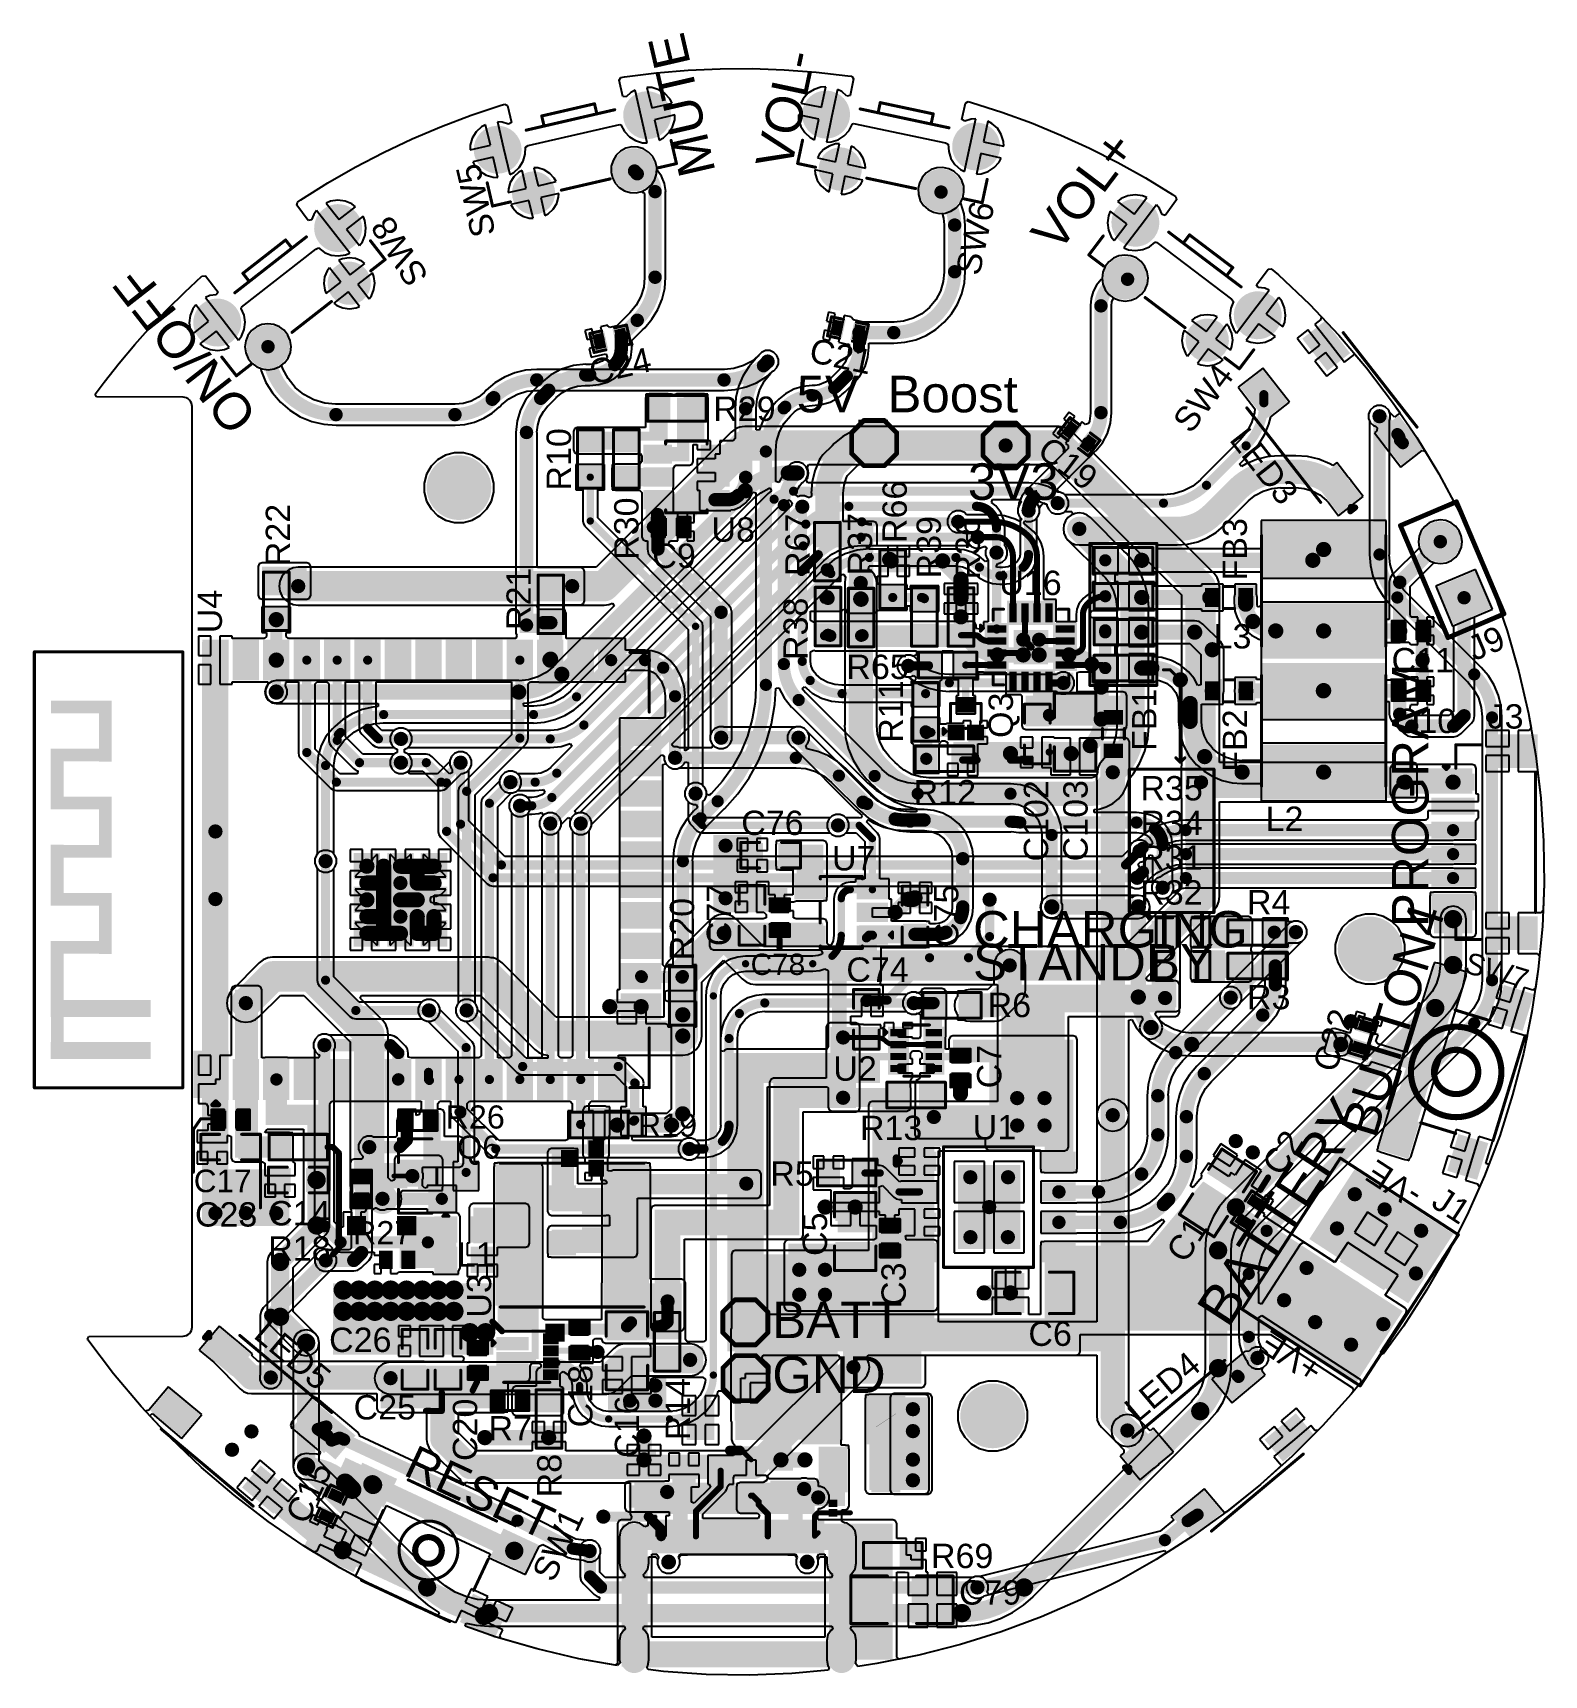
# Model space of a CAD drawing. Header units: millimetres. Extents: x -0.21 to 2.41, y -2.08 to 4.57.
# Drawn here: x -0.07 to 2.413, y -2.085 to 0.613 of the extents above.
import ezdxf

# ---------------------------------------------------------------- set-up
doc = ezdxf.new("R2010")
doc.units = ezdxf.units.MM
doc.header["$MEASUREMENT"] = 0
for name, color, linetype in [('BottomLayer', 5, 'Continuous'), ('BottomPaste', 16, 'Continuous'), ('BottomSolder', 6, 'Continuous'), ('MultiLayer', 9, 'Continuous'), ('PadHoleLayer', 156, 'Continuous'), ('TopLayer', 1, 'Continuous'), ('TopOverlay', 2, 'Continuous'), ('TopPaste', 8, 'Continuous'), ('TopSolder', 216, 'Continuous'), ('ViaHoleLayer', 16, 'Continuous')]:
    doc.layers.add(name, color=color, linetype=linetype)
doc.styles.add('Arial', font='arial.ttf', dxfattribs={"height": 0.2})

msp = doc.modelspace()

# ---------------------------------------------------------------- texts
at = {"layer": 'TopOverlay', "style": 'Arial'}
for s, height, rotation, p in [('MUTE', 0.06, 103, (1.0521, 0.385)), ('VOL-', 0.06, 78, (1.1757, 0.3859)), ('VOL+', 0.06, 52.9, (1.6144, 0.2493)), ('SW5', 0.04, 103, (0.6909, 0.2828)), ('SW6', 0.04, 78, (1.4852, 0.2124)), ('SW8', 0.04, 122, (0.5816, 0.213)), ('ON/OFF', 0.06, 128, (0.3015, -0.0154)), ('C21', 0.04, 348, (1.2036, 0.0729)), ('C24', 0.04, 13, (0.8495, 0.0348)), ('SW4', 0.04, 52.9, (1.8323, -0.0473)), ('5V_Boost', 0.06, 360, (1.185, -0.0105)), ('R10', 0.04, 90, (0.8144, -0.139)), ('LED3', 0.04, 308, (1.8943, -0.0558)), ('C19', 0.04, 322.9, (1.5777, -0.0793)), ('3V3', 0.06, 360, (1.4663, -0.1543)), ('R66', 0.04, 90, (1.366, -0.2253)), ('R30', 0.04, 90, (0.9253, -0.2529)), ('R22', 0.04, 90, (0.353, -0.2633)), ('R67', 0.04, 90, (1.2063, -0.2793)), ('R37', 0.04, 90, (1.309, -0.2783)), ('R39', 0.04, 90, (1.422, -0.2833)), ('R36', 0.04, 90, (1.486, -0.2853)), ('FB3', 0.04, 90, (1.9246, -0.2867)), ('R21', 0.04, 90, (0.7484, -0.368)), ('U4', 0.04, 90, (0.241, -0.3733)), ('R38', 0.04, 90, (1.2034, -0.4174)), ('J9', 0.04, 23, (2.2981, -0.4194)), ('PROGRAM.', 0.06, 90, (2.2228, -0.8561)), ('R11', 0.04, 90, (1.3595, -0.5533)), ('Q3', 0.04, 90, (1.5403, -0.5454)), ('FB1', 0.04, 90, (1.776, -0.5667)), ('FB2', 0.04, 90, (1.9248, -0.6009)), ('C102', 0.04, 90, (1.5982, -0.7484)), ('C103', 0.04, 90, (1.663, -0.7481)), ('C77', 0.04, 90, (1.0773, -0.8874)), ('C75', 0.04, 90, (1.4506, -0.8888)), ('R20', 0.04, 90, (1.0167, -0.9107)), ('CHARGING', 0.06, 360, (1.4747, -0.8897)), ('BUTTON4', 0.06, 73, (2.1361, -1.2051)), ('STANDBY', 0.06, 360, (1.4747, -0.9437)), ('SW7', 0.035, 343, (2.2792, -0.9297)), ('C22', 0.04, 73, (2.0705, -1.0967)), ('C7', 0.04, 90, (1.5213, -1.121)), ('BATTERY', 0.065, 57, (1.8938, -1.5166)), ('C2', 0.04, 57, (1.9808, -1.2674)), ('-VE', 0.04, 147, (2.216, -1.2868)), ('J1', 0.04, 327, (2.2251, -1.3138)), ('C5', 0.04, 90, (1.235, -1.3963)), ('C1', 0.04, 57, (1.8233, -1.4102)), ('U3', 0.04, 90, (0.6833, -1.4976)), ('C3', 0.04, 90, (1.3643, -1.4784)), ('BATT', 0.06, 360, (1.1447, -1.5313)), ('LED5', 0.04, 320, (0.2911, -1.5294)), ('+VE', 0.04, 147, (2.0528, -1.5745)), ('GND', 0.06, 360, (1.145, -1.6213)), ('LED4', 0.04, 40, (1.745, -1.6709)), ('C18', 0.04, 90, (0.8497, -1.6779)), ('R14', 0.04, 90, (1.0098, -1.699)), ('C20', 0.04, 90, (0.6603, -1.7331)), ('C16', 0.04, 90, (0.9263, -1.728)), ('RESET', 0.055, 335, (0.5372, -1.7553)), ('R8', 0.04, 90, (0.7988, -1.7928)), ('C15', 0.04, 65, (0.3802, -1.8394)), ('SW1', 0.04, 65, (0.7855, -1.9341))]:
    msp.add_text(s, height=height, rotation=rotation, dxfattribs=at).set_placement(p)
for s, height, p in [('R29', 0.04, (1.048, -0.0246)), ('U8', 0.04, (1.0451, -0.223)), ('C9', 0.04, (0.948, -0.2661)), ('U16', 0.04, (1.5179, -0.3106)), ('L3', 0.04, (1.8699, -0.3984)), ('C11', 0.04, (2.1622, -0.4376)), ('R65', 0.04, (1.2666, -0.4486)), ('C10', 0.04, (2.166, -0.5374)), ('J3', 0.04, (2.32, -0.53)), ('R12', 0.04, (1.3772, -0.6545)), ('R35', 0.04, (1.7497, -0.648)), ('C76', 0.04, (1.094, -0.7048)), ('R34', 0.04, (1.7497, -0.705)), ('L2', 0.04, (1.9553, -0.6981)), ('U7', 0.04, (1.2431, -0.763)), ('R31', 0.04, (1.7493, -0.762)), ('R32', 0.04, (1.7494, -0.8191)), ('R4', 0.04, (1.9247, -0.835)), ('C78', 0.035, (1.1094, -0.9347)), ('C74', 0.04, (1.2667, -0.946)), ('R6', 0.04, (1.4987, -1.004)), ('R3', 0.04, (1.9247, -0.991)), ('U2', 0.04, (1.2453, -1.1084)), ('R26', 0.038, (0.6083, -1.187)), ('R19', 0.038, (0.9242, -1.2003)), ('R13', 0.04, (1.289, -1.206)), ('U1', 0.04, (1.4742, -1.2049)), ('Q6', 0.038, (0.6273, -1.2365)), ('C17', 0.037, (0.1948, -1.2915)), ('R5', 0.04, (1.1417, -1.281)), ('C23', 0.04, (0.1967, -1.348)), ('C14', 0.04, (0.317, -1.346)), ('R27', 0.038, (0.4563, -1.377)), ('R18', 0.04, (0.317, -1.404)), ('L1', 0.04, (0.627, -1.414)), ('C6', 0.04, (1.5657, -1.544)), ('C26', 0.04, (0.417, -1.554)), ('C25', 0.04, (0.4573, -1.6649)), ('R7', 0.04, (0.6789, -1.6994)), ('R69', 0.04, (1.4057, -1.909)), ('C79', 0.04, (1.4517, -1.969))]:
    msp.add_text(s, height=height, dxfattribs=at).set_placement(p)

# ---------------------------------------------------------------- blocks, each defined once
blk = doc.blocks.new('R___0603_1')
at = {"layer": 'TopLayer'}
for points in [[(-0.015, 0.0175), (-0.015, -0.0175), (-0.045, -0.0175), (-0.045, 0.0175)], [(0.045, 0.0175), (0.045, -0.0175), (0.015, -0.0175), (0.015, 0.0175)]]:
    blk.add_hatch(color=1, dxfattribs=at).paths.add_polyline_path(points)
at = {"layer": 'TopPaste'}
for points in [[(-0.015, 0.0175), (-0.015, -0.0175), (-0.045, -0.0175), (-0.045, 0.0175)], [(0.045, 0.0175), (0.045, -0.0175), (0.015, -0.0175), (0.015, 0.0175)]]:
    blk.add_hatch(color=8, dxfattribs=at).paths.add_polyline_path(points)
at = {"layer": 'TopSolder'}
for points in [[(-0.011, 0.0215), (-0.011, -0.0215), (-0.049, -0.0215), (-0.049, 0.0215)], [(0.049, 0.0215), (0.049, -0.0215), (0.011, -0.0215), (0.011, 0.0215)]]:
    blk.add_hatch(color=216, dxfattribs=at).paths.add_polyline_path(points)
at = {"layer": 'TopOverlay', "const_width": 0.005}
for points in [[(0.048, 0.021), (-0.048, 0.021)], [(-0.048, -0.021), (-0.048, 0.021)], [(0.048, -0.021), (0.048, 0.021)], [(0.048, -0.021), (-0.048, -0.021)]]:
    blk.add_lwpolyline(points, dxfattribs=at)
at = {"layer": 'TopOverlay', "const_width": 0.0025}
for points in [[(-0.04925, 0.021, 1), (-0.04675, 0.021, 1)], [(-0.04925, 0.021, 1), (-0.04675, 0.021, 1)], [(0.04675, 0.021, 1), (0.04925, 0.021, 1)], [(0.04675, 0.021, 1), (0.04925, 0.021, 1)], [(-0.04925, -0.021, 1), (-0.04675, -0.021, 1)], [(-0.04925, -0.021, 1), (-0.04675, -0.021, 1)], [(0.04675, -0.021, 1), (0.04925, -0.021, 1)], [(0.04675, -0.021, 1), (0.04925, -0.021, 1)]]:
    blk.add_lwpolyline(points, format="xyb", close=True, dxfattribs=at)
blk = doc.blocks.new('R___0603_2')
at = {"layer": 'TopLayer'}
for points in [[(-0.015, 0.0175), (-0.015, -0.0175), (-0.045, -0.0175), (-0.045, 0.0175)], [(0.045, 0.0175), (0.045, -0.0175), (0.015, -0.0175), (0.015, 0.0175)]]:
    blk.add_hatch(color=1, dxfattribs=at).paths.add_polyline_path(points)
at = {"layer": 'TopPaste'}
for points in [[(-0.015, 0.0175), (-0.015, -0.0175), (-0.045, -0.0175), (-0.045, 0.0175)], [(0.045, 0.0175), (0.045, -0.0175), (0.015, -0.0175), (0.015, 0.0175)]]:
    blk.add_hatch(color=8, dxfattribs=at).paths.add_polyline_path(points)
at = {"layer": 'TopSolder'}
for points in [[(-0.011, 0.0215), (-0.011, -0.0215), (-0.049, -0.0215), (-0.049, 0.0215)], [(0.049, 0.0215), (0.049, -0.0215), (0.011, -0.0215), (0.011, 0.0215)]]:
    blk.add_hatch(color=216, dxfattribs=at).paths.add_polyline_path(points)
at = {"layer": 'TopOverlay', "const_width": 0.005}
for points in [[(0.048, 0.021), (-0.048, 0.021)], [(-0.048, 0.021), (-0.048, -0.021)], [(0.048, 0.021), (0.048, -0.021)], [(0.048, -0.021), (-0.048, -0.021)]]:
    blk.add_lwpolyline(points, dxfattribs=at)
at = {"layer": 'TopOverlay', "const_width": 0.0025}
for points in [[(-0.04925, 0.021, 1), (-0.04675, 0.021, 1)], [(-0.04925, 0.021, 1), (-0.04675, 0.021, 1)], [(0.04675, 0.021, 1), (0.04925, 0.021, 1)], [(0.04675, 0.021, 1), (0.04925, 0.021, 1)], [(-0.04925, -0.021, 1), (-0.04675, -0.021, 1)], [(-0.04925, -0.021, 1), (-0.04675, -0.021, 1)], [(0.04675, -0.021, 1), (0.04925, -0.021, 1)], [(0.04675, -0.021, 1), (0.04925, -0.021, 1)]]:
    blk.add_lwpolyline(points, format="xyb", close=True, dxfattribs=at)
blk = doc.blocks.new('R___0603_3')
at = {"layer": 'TopLayer'}
for points in [[(-0.015, 0.0175), (-0.015, -0.0175), (-0.045, -0.0175), (-0.045, 0.0175)], [(0.045, 0.0175), (0.045, -0.0175), (0.015, -0.0175), (0.015, 0.0175)]]:
    blk.add_hatch(color=1, dxfattribs=at).paths.add_polyline_path(points)
at = {"layer": 'TopPaste'}
for points in [[(-0.015, 0.0175), (-0.015, -0.0175), (-0.045, -0.0175), (-0.045, 0.0175)], [(0.045, 0.0175), (0.045, -0.0175), (0.015, -0.0175), (0.015, 0.0175)]]:
    blk.add_hatch(color=8, dxfattribs=at).paths.add_polyline_path(points)
at = {"layer": 'TopSolder'}
for points in [[(-0.011, 0.0215), (-0.011, -0.0215), (-0.049, -0.0215), (-0.049, 0.0215)], [(0.049, 0.0215), (0.049, -0.0215), (0.011, -0.0215), (0.011, 0.0215)]]:
    blk.add_hatch(color=216, dxfattribs=at).paths.add_polyline_path(points)
at = {"layer": 'TopOverlay', "const_width": 0.005}
for points in [[(0.048, 0.021), (-0.048, 0.021)], [(-0.048, 0.021), (-0.048, -0.021)], [(0.048, 0.021), (0.048, -0.021)], [(0.048, -0.021), (-0.048, -0.021)]]:
    blk.add_lwpolyline(points, dxfattribs=at)
at = {"layer": 'TopOverlay', "const_width": 0.0025}
for points in [[(-0.04925, 0.021, 1), (-0.04675, 0.021, 1)], [(-0.04925, 0.021, 1), (-0.04675, 0.021, 1)], [(0.04675, 0.021, 1), (0.04925, 0.021, 1)], [(0.04675, 0.021, 1), (0.04925, 0.021, 1)], [(-0.04925, -0.021, 1), (-0.04675, -0.021, 1)], [(-0.04925, -0.021, 1), (-0.04675, -0.021, 1)], [(0.04675, -0.021, 1), (0.04925, -0.021, 1)], [(0.04675, -0.021, 1), (0.04925, -0.021, 1)]]:
    blk.add_lwpolyline(points, format="xyb", close=True, dxfattribs=at)
blk = doc.blocks.new('C___1206_4')
at = {"layer": 'TopLayer'}
for points in [[(-0.08, 0.035), (-0.02, 0.035), (-0.02, -0.035), (-0.08, -0.035)], [(0.02, 0.035), (0.08, 0.035), (0.08, -0.035), (0.02, -0.035)]]:
    blk.add_hatch(color=1, dxfattribs=at).paths.add_polyline_path(points)
at = {"layer": 'TopPaste'}
for points in [[(-0.08, 0.035), (-0.02, 0.035), (-0.02, -0.035), (-0.08, -0.035)], [(0.02, 0.035), (0.08, 0.035), (0.08, -0.035), (0.02, -0.035)]]:
    blk.add_hatch(color=8, dxfattribs=at).paths.add_polyline_path(points)
at = {"layer": 'TopSolder'}
for points in [[(-0.084, 0.039), (-0.016, 0.039), (-0.016, -0.039), (-0.084, -0.039)], [(0.016, 0.039), (0.084, 0.039), (0.084, -0.039), (0.016, -0.039)]]:
    blk.add_hatch(color=216, dxfattribs=at).paths.add_polyline_path(points)
at = {"layer": 'TopOverlay', "const_width": 0.005}
for points in [[(-0.024, 0.039), (-0.084, 0.039)], [(-0.084, 0.039), (-0.084, -0.039)], [(0.084, 0.039), (0.024, 0.039)], [(0.084, 0.039), (0.084, -0.039)], [(-0.024, -0.039), (-0.084, -0.039)], [(0.084, -0.039), (0.024, -0.039)]]:
    blk.add_lwpolyline(points, dxfattribs=at)
at = {"layer": 'TopOverlay', "const_width": 0.0025}
for points in [[(-0.08525, 0.039, 1), (-0.08275, 0.039, 1)], [(-0.08525, 0.039, 1), (-0.08275, 0.039, 1)], [(-0.02525, 0.039, 1), (-0.02275, 0.039, 1)], [(0.02275, 0.039, 1), (0.02525, 0.039, 1)], [(0.08275, 0.039, 1), (0.08525, 0.039, 1)], [(0.08275, 0.039, 1), (0.08525, 0.039, 1)], [(-0.08525, -0.039, 1), (-0.08275, -0.039, 1)], [(-0.08525, -0.039, 1), (-0.08275, -0.039, 1)], [(-0.02525, -0.039, 1), (-0.02275, -0.039, 1)], [(0.02275, -0.039, 1), (0.02525, -0.039, 1)], [(0.08275, -0.039, 1), (0.08525, -0.039, 1)], [(0.08275, -0.039, 1), (0.08525, -0.039, 1)]]:
    blk.add_lwpolyline(points, format="xyb", close=True, dxfattribs=at)
blk = doc.blocks.new('R___0603_5')
at = {"layer": 'TopLayer'}
for points in [[(-0.015, 0.0175), (-0.015, -0.0175), (-0.045, -0.0175), (-0.045, 0.0175)], [(0.045, 0.0175), (0.045, -0.0175), (0.015, -0.0175), (0.015, 0.0175)]]:
    blk.add_hatch(color=1, dxfattribs=at).paths.add_polyline_path(points)
at = {"layer": 'TopPaste'}
for points in [[(-0.015, 0.0175), (-0.015, -0.0175), (-0.045, -0.0175), (-0.045, 0.0175)], [(0.045, 0.0175), (0.045, -0.0175), (0.015, -0.0175), (0.015, 0.0175)]]:
    blk.add_hatch(color=8, dxfattribs=at).paths.add_polyline_path(points)
at = {"layer": 'TopSolder'}
for points in [[(-0.011, 0.0215), (-0.011, -0.0215), (-0.049, -0.0215), (-0.049, 0.0215)], [(0.049, 0.0215), (0.049, -0.0215), (0.011, -0.0215), (0.011, 0.0215)]]:
    blk.add_hatch(color=216, dxfattribs=at).paths.add_polyline_path(points)
at = {"layer": 'TopOverlay', "const_width": 0.005}
for points in [[(-0.048, 0.021), (-0.048, -0.021)], [(-0.048, 0.021), (0.048, 0.021)], [(0.048, 0.021), (0.048, -0.021)], [(-0.048, -0.021), (0.048, -0.021)]]:
    blk.add_lwpolyline(points, dxfattribs=at)
at = {"layer": 'TopOverlay', "const_width": 0.0025}
for points in [[(-0.04925, 0.021, 1), (-0.04675, 0.021, 1)], [(-0.04925, 0.021, 1), (-0.04675, 0.021, 1)], [(0.04675, 0.021, 1), (0.04925, 0.021, 1)], [(0.04675, 0.021, 1), (0.04925, 0.021, 1)], [(-0.04925, -0.021, 1), (-0.04675, -0.021, 1)], [(-0.04925, -0.021, 1), (-0.04675, -0.021, 1)], [(0.04675, -0.021, 1), (0.04925, -0.021, 1)], [(0.04675, -0.021, 1), (0.04925, -0.021, 1)]]:
    blk.add_lwpolyline(points, format="xyb", close=True, dxfattribs=at)
blk = doc.blocks.new('R___0603_6')
at = {"layer": 'TopLayer'}
for points in [[(-0.015, 0.0175), (-0.015, -0.0175), (-0.045, -0.0175), (-0.045, 0.0175)], [(0.045, 0.0175), (0.045, -0.0175), (0.015, -0.0175), (0.015, 0.0175)]]:
    blk.add_hatch(color=1, dxfattribs=at).paths.add_polyline_path(points)
at = {"layer": 'TopPaste'}
for points in [[(-0.015, 0.0175), (-0.015, -0.0175), (-0.045, -0.0175), (-0.045, 0.0175)], [(0.045, 0.0175), (0.045, -0.0175), (0.015, -0.0175), (0.015, 0.0175)]]:
    blk.add_hatch(color=8, dxfattribs=at).paths.add_polyline_path(points)
at = {"layer": 'TopSolder'}
for points in [[(-0.011, 0.0215), (-0.011, -0.0215), (-0.049, -0.0215), (-0.049, 0.0215)], [(0.049, 0.0215), (0.049, -0.0215), (0.011, -0.0215), (0.011, 0.0215)]]:
    blk.add_hatch(color=216, dxfattribs=at).paths.add_polyline_path(points)
at = {"layer": 'TopOverlay', "const_width": 0.005}
for points in [[(-0.048, 0.021), (0.048, 0.021)], [(-0.048, 0.021), (-0.048, -0.021)], [(0.048, 0.021), (0.048, -0.021)], [(-0.048, -0.021), (0.048, -0.021)]]:
    blk.add_lwpolyline(points, dxfattribs=at)
at = {"layer": 'TopOverlay', "const_width": 0.0025}
for points in [[(-0.04925, 0.021, 1), (-0.04675, 0.021, 1)], [(-0.04925, 0.021, 1), (-0.04675, 0.021, 1)], [(0.04675, 0.021, 1), (0.04925, 0.021, 1)], [(0.04675, 0.021, 1), (0.04925, 0.021, 1)], [(-0.04925, -0.021, 1), (-0.04675, -0.021, 1)], [(-0.04925, -0.021, 1), (-0.04675, -0.021, 1)], [(0.04675, -0.021, 1), (0.04925, -0.021, 1)], [(0.04675, -0.021, 1), (0.04925, -0.021, 1)]]:
    blk.add_lwpolyline(points, format="xyb", close=True, dxfattribs=at)
blk = doc.blocks.new('R___0603_7')
at = {"layer": 'TopLayer'}
for points in [[(-0.015, 0.0175), (-0.015, -0.0175), (-0.045, -0.0175), (-0.045, 0.0175)], [(0.045, 0.0175), (0.045, -0.0175), (0.015, -0.0175), (0.015, 0.0175)]]:
    blk.add_hatch(color=1, dxfattribs=at).paths.add_polyline_path(points)
at = {"layer": 'TopPaste'}
for points in [[(-0.015, 0.0175), (-0.015, -0.0175), (-0.045, -0.0175), (-0.045, 0.0175)], [(0.045, 0.0175), (0.045, -0.0175), (0.015, -0.0175), (0.015, 0.0175)]]:
    blk.add_hatch(color=8, dxfattribs=at).paths.add_polyline_path(points)
at = {"layer": 'TopSolder'}
for points in [[(-0.011, 0.0215), (-0.011, -0.0215), (-0.049, -0.0215), (-0.049, 0.0215)], [(0.049, 0.0215), (0.049, -0.0215), (0.011, -0.0215), (0.011, 0.0215)]]:
    blk.add_hatch(color=216, dxfattribs=at).paths.add_polyline_path(points)
at = {"layer": 'TopOverlay', "const_width": 0.005}
for points in [[(-0.048, 0.021), (0.048, 0.021)], [(-0.048, 0.021), (-0.048, -0.021)], [(0.048, 0.021), (0.048, -0.021)], [(-0.048, -0.021), (0.048, -0.021)]]:
    blk.add_lwpolyline(points, dxfattribs=at)
at = {"layer": 'TopOverlay', "const_width": 0.0025}
for points in [[(-0.04925, 0.021, 1), (-0.04675, 0.021, 1)], [(-0.04925, 0.021, 1), (-0.04675, 0.021, 1)], [(0.04675, 0.021, 1), (0.04925, 0.021, 1)], [(0.04675, 0.021, 1), (0.04925, 0.021, 1)], [(-0.04925, -0.021, 1), (-0.04675, -0.021, 1)], [(-0.04925, -0.021, 1), (-0.04675, -0.021, 1)], [(0.04675, -0.021, 1), (0.04925, -0.021, 1)], [(0.04675, -0.021, 1), (0.04925, -0.021, 1)]]:
    blk.add_lwpolyline(points, format="xyb", close=True, dxfattribs=at)
blk = doc.blocks.new('R___0603_8')
at = {"layer": 'TopLayer'}
for points in [[(-0.015, 0.0175), (-0.015, -0.0175), (-0.045, -0.0175), (-0.045, 0.0175)], [(0.045, 0.0175), (0.045, -0.0175), (0.015, -0.0175), (0.015, 0.0175)]]:
    blk.add_hatch(color=1, dxfattribs=at).paths.add_polyline_path(points)
at = {"layer": 'TopPaste'}
for points in [[(-0.015, 0.0175), (-0.015, -0.0175), (-0.045, -0.0175), (-0.045, 0.0175)], [(0.045, 0.0175), (0.045, -0.0175), (0.015, -0.0175), (0.015, 0.0175)]]:
    blk.add_hatch(color=8, dxfattribs=at).paths.add_polyline_path(points)
at = {"layer": 'TopSolder'}
for points in [[(-0.011, 0.0215), (-0.011, -0.0215), (-0.049, -0.0215), (-0.049, 0.0215)], [(0.049, 0.0215), (0.049, -0.0215), (0.011, -0.0215), (0.011, 0.0215)]]:
    blk.add_hatch(color=216, dxfattribs=at).paths.add_polyline_path(points)
at = {"layer": 'TopOverlay', "const_width": 0.005}
for points in [[(-0.048, 0.021), (0.048, 0.021)], [(-0.048, 0.021), (-0.048, -0.021)], [(0.048, 0.021), (0.048, -0.021)], [(-0.048, -0.021), (0.048, -0.021)]]:
    blk.add_lwpolyline(points, dxfattribs=at)
at = {"layer": 'TopOverlay', "const_width": 0.0025}
for points in [[(-0.04925, 0.021, 1), (-0.04675, 0.021, 1)], [(-0.04925, 0.021, 1), (-0.04675, 0.021, 1)], [(0.04675, 0.021, 1), (0.04925, 0.021, 1)], [(0.04675, 0.021, 1), (0.04925, 0.021, 1)], [(-0.04925, -0.021, 1), (-0.04675, -0.021, 1)], [(-0.04925, -0.021, 1), (-0.04675, -0.021, 1)], [(0.04675, -0.021, 1), (0.04925, -0.021, 1)], [(0.04675, -0.021, 1), (0.04925, -0.021, 1)]]:
    blk.add_lwpolyline(points, format="xyb", close=True, dxfattribs=at)
blk = doc.blocks.new('R___0603_9')
at = {"layer": 'TopLayer'}
for points in [[(-0.015, 0.0175), (-0.015, -0.0175), (-0.045, -0.0175), (-0.045, 0.0175)], [(0.045, 0.0175), (0.045, -0.0175), (0.015, -0.0175), (0.015, 0.0175)]]:
    blk.add_hatch(color=1, dxfattribs=at).paths.add_polyline_path(points)
at = {"layer": 'TopPaste'}
for points in [[(-0.015, 0.0175), (-0.015, -0.0175), (-0.045, -0.0175), (-0.045, 0.0175)], [(0.045, 0.0175), (0.045, -0.0175), (0.015, -0.0175), (0.015, 0.0175)]]:
    blk.add_hatch(color=8, dxfattribs=at).paths.add_polyline_path(points)
at = {"layer": 'TopSolder'}
for points in [[(-0.011, 0.0215), (-0.011, -0.0215), (-0.049, -0.0215), (-0.049, 0.0215)], [(0.049, 0.0215), (0.049, -0.0215), (0.011, -0.0215), (0.011, 0.0215)]]:
    blk.add_hatch(color=216, dxfattribs=at).paths.add_polyline_path(points)
at = {"layer": 'TopOverlay', "const_width": 0.005}
for points in [[(-0.048, -0.021), (-0.048, 0.021)], [(-0.048, 0.021), (0.048, 0.021)], [(0.048, -0.021), (0.048, 0.021)], [(-0.048, -0.021), (0.048, -0.021)]]:
    blk.add_lwpolyline(points, dxfattribs=at)
at = {"layer": 'TopOverlay', "const_width": 0.0025}
for points in [[(-0.04925, 0.021, 1), (-0.04675, 0.021, 1)], [(-0.04925, 0.021, 1), (-0.04675, 0.021, 1)], [(0.04675, 0.021, 1), (0.04925, 0.021, 1)], [(0.04675, 0.021, 1), (0.04925, 0.021, 1)], [(-0.04925, -0.021, 1), (-0.04675, -0.021, 1)], [(-0.04925, -0.021, 1), (-0.04675, -0.021, 1)], [(0.04675, -0.021, 1), (0.04925, -0.021, 1)], [(0.04675, -0.021, 1), (0.04925, -0.021, 1)]]:
    blk.add_lwpolyline(points, format="xyb", close=True, dxfattribs=at)
blk = doc.blocks.new('R___0603_10')
at = {"layer": 'TopLayer'}
for points in [[(-0.015, 0.0175), (-0.015, -0.0175), (-0.045, -0.0175), (-0.045, 0.0175)], [(0.045, 0.0175), (0.045, -0.0175), (0.015, -0.0175), (0.015, 0.0175)]]:
    blk.add_hatch(color=1, dxfattribs=at).paths.add_polyline_path(points)
at = {"layer": 'TopPaste'}
for points in [[(-0.015, 0.0175), (-0.015, -0.0175), (-0.045, -0.0175), (-0.045, 0.0175)], [(0.045, 0.0175), (0.045, -0.0175), (0.015, -0.0175), (0.015, 0.0175)]]:
    blk.add_hatch(color=8, dxfattribs=at).paths.add_polyline_path(points)
at = {"layer": 'TopSolder'}
for points in [[(-0.011, 0.0215), (-0.011, -0.0215), (-0.049, -0.0215), (-0.049, 0.0215)], [(0.049, 0.0215), (0.049, -0.0215), (0.011, -0.0215), (0.011, 0.0215)]]:
    blk.add_hatch(color=216, dxfattribs=at).paths.add_polyline_path(points)
at = {"layer": 'TopOverlay', "const_width": 0.005}
for points in [[(-0.048, -0.021), (-0.048, 0.021)], [(-0.048, 0.021), (0.048, 0.021)], [(0.048, -0.021), (0.048, 0.021)], [(-0.048, -0.021), (0.048, -0.021)]]:
    blk.add_lwpolyline(points, dxfattribs=at)
at = {"layer": 'TopOverlay', "const_width": 0.0025}
for points in [[(-0.04925, 0.021, 1), (-0.04675, 0.021, 1)], [(-0.04925, 0.021, 1), (-0.04675, 0.021, 1)], [(0.04675, 0.021, 1), (0.04925, 0.021, 1)], [(0.04675, 0.021, 1), (0.04925, 0.021, 1)], [(-0.04925, -0.021, 1), (-0.04675, -0.021, 1)], [(-0.04925, -0.021, 1), (-0.04675, -0.021, 1)], [(0.04675, -0.021, 1), (0.04925, -0.021, 1)], [(0.04675, -0.021, 1), (0.04925, -0.021, 1)]]:
    blk.add_lwpolyline(points, format="xyb", close=True, dxfattribs=at)
blk = doc.blocks.new('R___0603_11')
at = {"layer": 'TopLayer'}
for points in [[(-0.015, 0.0175), (-0.015, -0.0175), (-0.045, -0.0175), (-0.045, 0.0175)], [(0.045, 0.0175), (0.045, -0.0175), (0.015, -0.0175), (0.015, 0.0175)]]:
    blk.add_hatch(color=1, dxfattribs=at).paths.add_polyline_path(points)
at = {"layer": 'TopPaste'}
for points in [[(-0.015, 0.0175), (-0.015, -0.0175), (-0.045, -0.0175), (-0.045, 0.0175)], [(0.045, 0.0175), (0.045, -0.0175), (0.015, -0.0175), (0.015, 0.0175)]]:
    blk.add_hatch(color=8, dxfattribs=at).paths.add_polyline_path(points)
at = {"layer": 'TopSolder'}
for points in [[(-0.011, 0.0215), (-0.011, -0.0215), (-0.049, -0.0215), (-0.049, 0.0215)], [(0.049, 0.0215), (0.049, -0.0215), (0.011, -0.0215), (0.011, 0.0215)]]:
    blk.add_hatch(color=216, dxfattribs=at).paths.add_polyline_path(points)
at = {"layer": 'TopOverlay', "const_width": 0.005}
for points in [[(-0.048, -0.021), (-0.048, 0.021)], [(-0.048, 0.021), (0.048, 0.021)], [(0.048, -0.021), (0.048, 0.021)], [(-0.048, -0.021), (0.048, -0.021)]]:
    blk.add_lwpolyline(points, dxfattribs=at)
at = {"layer": 'TopOverlay', "const_width": 0.0025}
for points in [[(-0.04925, 0.021, 1), (-0.04675, 0.021, 1)], [(-0.04925, 0.021, 1), (-0.04675, 0.021, 1)], [(0.04675, 0.021, 1), (0.04925, 0.021, 1)], [(0.04675, 0.021, 1), (0.04925, 0.021, 1)], [(-0.04925, -0.021, 1), (-0.04675, -0.021, 1)], [(-0.04925, -0.021, 1), (-0.04675, -0.021, 1)], [(0.04675, -0.021, 1), (0.04925, -0.021, 1)], [(0.04675, -0.021, 1), (0.04925, -0.021, 1)]]:
    blk.add_lwpolyline(points, format="xyb", close=True, dxfattribs=at)
blk = doc.blocks.new('R___0603_12')
at = {"layer": 'TopLayer'}
for points in [[(-0.015, 0.0175), (-0.015, -0.0175), (-0.045, -0.0175), (-0.045, 0.0175)], [(0.045, 0.0175), (0.045, -0.0175), (0.015, -0.0175), (0.015, 0.0175)]]:
    blk.add_hatch(color=1, dxfattribs=at).paths.add_polyline_path(points)
at = {"layer": 'TopPaste'}
for points in [[(-0.015, 0.0175), (-0.015, -0.0175), (-0.045, -0.0175), (-0.045, 0.0175)], [(0.045, 0.0175), (0.045, -0.0175), (0.015, -0.0175), (0.015, 0.0175)]]:
    blk.add_hatch(color=8, dxfattribs=at).paths.add_polyline_path(points)
at = {"layer": 'TopSolder'}
for points in [[(-0.011, 0.0215), (-0.011, -0.0215), (-0.049, -0.0215), (-0.049, 0.0215)], [(0.049, 0.0215), (0.049, -0.0215), (0.011, -0.0215), (0.011, 0.0215)]]:
    blk.add_hatch(color=216, dxfattribs=at).paths.add_polyline_path(points)
at = {"layer": 'TopOverlay', "const_width": 0.005}
for points in [[(-0.048, -0.021), (-0.048, 0.021)], [(-0.048, 0.021), (0.048, 0.021)], [(0.048, -0.021), (0.048, 0.021)], [(-0.048, -0.021), (0.048, -0.021)]]:
    blk.add_lwpolyline(points, dxfattribs=at)
at = {"layer": 'TopOverlay', "const_width": 0.0025}
for points in [[(-0.04925, 0.021, 1), (-0.04675, 0.021, 1)], [(-0.04925, 0.021, 1), (-0.04675, 0.021, 1)], [(0.04675, 0.021, 1), (0.04925, 0.021, 1)], [(0.04675, 0.021, 1), (0.04925, 0.021, 1)], [(-0.04925, -0.021, 1), (-0.04675, -0.021, 1)], [(-0.04925, -0.021, 1), (-0.04675, -0.021, 1)], [(0.04675, -0.021, 1), (0.04925, -0.021, 1)], [(0.04675, -0.021, 1), (0.04925, -0.021, 1)]]:
    blk.add_lwpolyline(points, format="xyb", close=True, dxfattribs=at)
blk = doc.blocks.new('R___0603_13')
at = {"layer": 'TopLayer'}
for points in [[(-0.015, 0.0175), (-0.015, -0.0175), (-0.045, -0.0175), (-0.045, 0.0175)], [(0.045, 0.0175), (0.045, -0.0175), (0.015, -0.0175), (0.015, 0.0175)]]:
    blk.add_hatch(color=1, dxfattribs=at).paths.add_polyline_path(points)
at = {"layer": 'TopPaste'}
for points in [[(-0.015, 0.0175), (-0.015, -0.0175), (-0.045, -0.0175), (-0.045, 0.0175)], [(0.045, 0.0175), (0.045, -0.0175), (0.015, -0.0175), (0.015, 0.0175)]]:
    blk.add_hatch(color=8, dxfattribs=at).paths.add_polyline_path(points)
at = {"layer": 'TopSolder'}
for points in [[(-0.011, 0.0215), (-0.011, -0.0215), (-0.049, -0.0215), (-0.049, 0.0215)], [(0.049, 0.0215), (0.049, -0.0215), (0.011, -0.0215), (0.011, 0.0215)]]:
    blk.add_hatch(color=216, dxfattribs=at).paths.add_polyline_path(points)
at = {"layer": 'TopOverlay', "const_width": 0.005}
for points in [[(-0.048, 0.021), (-0.048, -0.021)], [(-0.048, 0.021), (0.048, 0.021)], [(0.048, 0.021), (0.048, -0.021)], [(-0.048, -0.021), (0.048, -0.021)]]:
    blk.add_lwpolyline(points, dxfattribs=at)
at = {"layer": 'TopOverlay', "const_width": 0.0025}
for points in [[(-0.04925, 0.021, 1), (-0.04675, 0.021, 1)], [(-0.04925, 0.021, 1), (-0.04675, 0.021, 1)], [(0.04675, 0.021, 1), (0.04925, 0.021, 1)], [(0.04675, 0.021, 1), (0.04925, 0.021, 1)], [(-0.04925, -0.021, 1), (-0.04675, -0.021, 1)], [(-0.04925, -0.021, 1), (-0.04675, -0.021, 1)], [(0.04675, -0.021, 1), (0.04925, -0.021, 1)], [(0.04675, -0.021, 1), (0.04925, -0.021, 1)]]:
    blk.add_lwpolyline(points, format="xyb", close=True, dxfattribs=at)
blk = doc.blocks.new('R___0603_14')
at = {"layer": 'TopLayer'}
for points in [[(-0.015, 0.0175), (-0.015, -0.0175), (-0.045, -0.0175), (-0.045, 0.0175)], [(0.045, 0.0175), (0.045, -0.0175), (0.015, -0.0175), (0.015, 0.0175)]]:
    blk.add_hatch(color=1, dxfattribs=at).paths.add_polyline_path(points)
at = {"layer": 'TopPaste'}
for points in [[(-0.015, 0.0175), (-0.015, -0.0175), (-0.045, -0.0175), (-0.045, 0.0175)], [(0.045, 0.0175), (0.045, -0.0175), (0.015, -0.0175), (0.015, 0.0175)]]:
    blk.add_hatch(color=8, dxfattribs=at).paths.add_polyline_path(points)
at = {"layer": 'TopSolder'}
for points in [[(-0.011, 0.0215), (-0.011, -0.0215), (-0.049, -0.0215), (-0.049, 0.0215)], [(0.049, 0.0215), (0.049, -0.0215), (0.011, -0.0215), (0.011, 0.0215)]]:
    blk.add_hatch(color=216, dxfattribs=at).paths.add_polyline_path(points)
at = {"layer": 'TopOverlay', "const_width": 0.005}
for points in [[(0.048, 0.021), (-0.048, 0.021)], [(-0.048, 0.021), (-0.048, -0.021)], [(0.048, 0.021), (0.048, -0.021)], [(0.048, -0.021), (-0.048, -0.021)]]:
    blk.add_lwpolyline(points, dxfattribs=at)
at = {"layer": 'TopOverlay', "const_width": 0.0025}
for points in [[(-0.04925, 0.021, 1), (-0.04675, 0.021, 1)], [(-0.04925, 0.021, 1), (-0.04675, 0.021, 1)], [(0.04675, 0.021, 1), (0.04925, 0.021, 1)], [(0.04675, 0.021, 1), (0.04925, 0.021, 1)], [(-0.04925, -0.021, 1), (-0.04675, -0.021, 1)], [(-0.04925, -0.021, 1), (-0.04675, -0.021, 1)], [(0.04675, -0.021, 1), (0.04925, -0.021, 1)], [(0.04675, -0.021, 1), (0.04925, -0.021, 1)]]:
    blk.add_lwpolyline(points, format="xyb", close=True, dxfattribs=at)
blk = doc.blocks.new('R___0603_B_15')
at = {"layer": 'BottomLayer'}
for points in [[(-0.045, -0.0175), (-0.045, 0.0175), (-0.015, 0.0175), (-0.015, -0.0175)], [(0.015, -0.0175), (0.015, 0.0175), (0.045, 0.0175), (0.045, -0.0175)]]:
    blk.add_hatch(color=5, dxfattribs=at).paths.add_polyline_path(points)
at = {"layer": 'BottomPaste'}
for points in [[(-0.045, -0.0175), (-0.045, 0.0175), (-0.015, 0.0175), (-0.015, -0.0175)], [(0.015, -0.0175), (0.015, 0.0175), (0.045, 0.0175), (0.045, -0.0175)]]:
    blk.add_hatch(color=16, dxfattribs=at).paths.add_polyline_path(points)
at = {"layer": 'BottomSolder'}
for points in [[(-0.049, -0.0215), (-0.049, 0.0215), (-0.011, 0.0215), (-0.011, -0.0215)], [(0.011, -0.0215), (0.011, 0.0215), (0.049, 0.0215), (0.049, -0.0215)]]:
    blk.add_hatch(color=6, dxfattribs=at).paths.add_polyline_path(points)
blk = doc.blocks.new('R___0402_16')
at = {"layer": 'TopLayer'}
for points in [[(-0.0275, -0.0125), (-0.0275, 0.0125), (-0.0095, 0.0125), (-0.0095, -0.0125)], [(0.0095, -0.0125), (0.0095, 0.0125), (0.0275, 0.0125), (0.0275, -0.0125)]]:
    blk.add_hatch(color=1, dxfattribs=at).paths.add_polyline_path(points)
at = {"layer": 'TopPaste'}
for points in [[(-0.0275, -0.0125), (-0.0275, 0.0125), (-0.0095, 0.0125), (-0.0095, -0.0125)], [(0.0095, -0.0125), (0.0095, 0.0125), (0.0275, 0.0125), (0.0275, -0.0125)]]:
    blk.add_hatch(color=8, dxfattribs=at).paths.add_polyline_path(points)
at = {"layer": 'TopSolder'}
for points in [[(-0.0297, -0.0147), (-0.0297, 0.0147), (-0.0073, 0.0147), (-0.0073, -0.0147)], [(0.0073, -0.0147), (0.0073, 0.0147), (0.0297, 0.0147), (0.0297, -0.0147)]]:
    blk.add_hatch(color=216, dxfattribs=at).paths.add_polyline_path(points)
at = {"layer": 'TopOverlay'}
for points, const_width in [([(-0.031, 0.016), (0.031, 0.016)], 0.005), ([(-0.031, 0.016), (-0.031, -0.016)], 0.005), ([(0.031, 0.016), (0.031, -0.016)], 0.005), ([(-0.031, -0.016), (0.031, -0.016)], 0.005), ([(-0.032, -0.017), (0.032, -0.017)], 0.000127)]:
    blk.add_lwpolyline(points, dxfattribs=dict(at, const_width=const_width))
for points, const_width in [([(-0.0323, 0.016, 1), (-0.0297, 0.016, 1)], 0.0025), ([(-0.0323, 0.016, 1), (-0.0297, 0.016, 1)], 0.0025), ([(0.0297, 0.016, 1), (0.0323, 0.016, 1)], 0.0025), ([(0.0297, 0.016, 1), (0.0323, 0.016, 1)], 0.0025), ([(-0.0323, -0.016, 1), (-0.0297, -0.016, 1)], 0.0025), ([(-0.0323, -0.016, 1), (-0.0297, -0.016, 1)], 0.0025), ([(-0.032, -0.017, 1), (-0.032, -0.017, 1)], 0.0000635), ([(0.0297, -0.016, 1), (0.0323, -0.016, 1)], 0.0025), ([(0.0297, -0.016, 1), (0.0323, -0.016, 1)], 0.0025), ([(0.032, -0.017, 1), (0.032, -0.017, 1)], 0.0000635)]:
    blk.add_lwpolyline(points, format="xyb", close=True, dxfattribs=dict(at, const_width=const_width))
blk = doc.blocks.new('R___0402_17')
at = {"layer": 'TopLayer'}
for points in [[(-0.0275, -0.0125), (-0.0275, 0.0125), (-0.0095, 0.0125), (-0.0095, -0.0125)], [(0.0095, -0.0125), (0.0095, 0.0125), (0.0275, 0.0125), (0.0275, -0.0125)]]:
    blk.add_hatch(color=1, dxfattribs=at).paths.add_polyline_path(points)
at = {"layer": 'TopPaste'}
for points in [[(-0.0275, -0.0125), (-0.0275, 0.0125), (-0.0095, 0.0125), (-0.0095, -0.0125)], [(0.0095, -0.0125), (0.0095, 0.0125), (0.0275, 0.0125), (0.0275, -0.0125)]]:
    blk.add_hatch(color=8, dxfattribs=at).paths.add_polyline_path(points)
at = {"layer": 'TopSolder'}
for points in [[(-0.0297, -0.0147), (-0.0297, 0.0147), (-0.0073, 0.0147), (-0.0073, -0.0147)], [(0.0073, -0.0147), (0.0073, 0.0147), (0.0297, 0.0147), (0.0297, -0.0147)]]:
    blk.add_hatch(color=216, dxfattribs=at).paths.add_polyline_path(points)
at = {"layer": 'TopOverlay'}
for points, const_width in [([(-0.031, 0.016), (0.031, 0.016)], 0.005), ([(-0.031, -0.016), (-0.031, 0.016)], 0.005), ([(0.031, -0.016), (0.031, 0.016)], 0.005), ([(-0.031, -0.016), (0.031, -0.016)], 0.005), ([(-0.032, -0.017), (0.032, -0.017)], 0.000127)]:
    blk.add_lwpolyline(points, dxfattribs=dict(at, const_width=const_width))
for points, const_width in [([(-0.0323, 0.016, 1), (-0.0297, 0.016, 1)], 0.0025), ([(-0.0323, 0.016, 1), (-0.0297, 0.016, 1)], 0.0025), ([(0.0297, 0.016, 1), (0.0323, 0.016, 1)], 0.0025), ([(0.0297, 0.016, 1), (0.0323, 0.016, 1)], 0.0025), ([(-0.0323, -0.016, 1), (-0.0297, -0.016, 1)], 0.0025), ([(-0.0323, -0.016, 1), (-0.0297, -0.016, 1)], 0.0025), ([(-0.032, -0.017, 1), (-0.032, -0.017, 1)], 0.0000635), ([(0.0297, -0.016, 1), (0.0323, -0.016, 1)], 0.0025), ([(0.0297, -0.016, 1), (0.0323, -0.016, 1)], 0.0025), ([(0.032, -0.017, 1), (0.032, -0.017, 1)], 0.0000635)]:
    blk.add_lwpolyline(points, format="xyb", close=True, dxfattribs=dict(at, const_width=const_width))
blk = doc.blocks.new('S___23_18')
at = {"layer": 'TopLayer'}
for points in [[(-0.0161, 0.0575), (0.0161, 0.0575), (0.0161, 0.0213), (-0.0161, 0.0213)], [(-0.0535, -0.0213), (-0.0213, -0.0213), (-0.0213, -0.0575), (-0.0535, -0.0575)], [(0.0213, -0.0213), (0.0535, -0.0213), (0.0535, -0.0575), (0.0213, -0.0575)]]:
    blk.add_hatch(color=1, dxfattribs=at).paths.add_polyline_path(points)
at = {"layer": 'TopPaste'}
for points in [[(-0.0161, 0.0575), (0.0161, 0.0575), (0.0161, 0.0213), (-0.0161, 0.0213)], [(-0.0535, -0.0213), (-0.0213, -0.0213), (-0.0213, -0.0575), (-0.0535, -0.0575)], [(0.0213, -0.0213), (0.0535, -0.0213), (0.0535, -0.0575), (0.0213, -0.0575)]]:
    blk.add_hatch(color=8, dxfattribs=at).paths.add_polyline_path(points)
at = {"layer": 'TopSolder'}
for points in [[(-0.0201, 0.0615), (0.0201, 0.0615), (0.0201, 0.0173), (-0.0201, 0.0173)], [(-0.0575, -0.0173), (-0.0173, -0.0173), (-0.0173, -0.0615), (-0.0575, -0.0615)], [(0.0173, -0.0173), (0.0575, -0.0173), (0.0575, -0.0615), (0.0173, -0.0615)]]:
    blk.add_hatch(color=216, dxfattribs=at).paths.add_polyline_path(points)
at = {"layer": 'TopOverlay', "const_width": 0.005}
for points in [[(-0.061, 0.032), (-0.061, -0.023)], [(-0.061, 0.032), (-0.022, 0.032)], [(0.022, 0.032), (0.061, 0.032)], [(0.061, 0.032), (0.061, -0.023)], [(-0.066, -0.041), (-0.061, -0.046)], [(-0.066, -0.041), (-0.066, -0.051)], [(-0.061, -0.046), (-0.066, -0.051)], [(-0.013, -0.031), (0.013, -0.031)]]:
    blk.add_lwpolyline(points, dxfattribs=at)
at = {"layer": 'TopOverlay', "const_width": 0.0025}
for points in [[(-0.0622, 0.032, 1), (-0.0597, 0.032, 1)], [(-0.0622, 0.032, 1), (-0.0597, 0.032, 1)], [(-0.0232, 0.032, 1), (-0.0208, 0.032, 1)], [(0.0208, 0.032, 1), (0.0232, 0.032, 1)], [(0.0597, 0.032, 1), (0.0622, 0.032, 1)], [(0.0597, 0.032, 1), (0.0622, 0.032, 1)], [(-0.0622, -0.023, 1), (-0.0597, -0.023, 1)], [(0.0597, -0.023, 1), (0.0622, -0.023, 1)], [(-0.0673, -0.041, 1), (-0.0648, -0.041, 1)], [(-0.0673, -0.041, 1), (-0.0648, -0.041, 1)], [(-0.0673, -0.051, 1), (-0.0648, -0.051, 1)], [(-0.0673, -0.051, 1), (-0.0648, -0.051, 1)], [(-0.0622, -0.046, 1), (-0.0597, -0.046, 1)], [(-0.0622, -0.046, 1), (-0.0597, -0.046, 1)], [(-0.0143, -0.031, 1), (-0.0118, -0.031, 1)], [(0.0118, -0.031, 1), (0.0143, -0.031, 1)]]:
    blk.add_lwpolyline(points, format="xyb", close=True, dxfattribs=at)
blk = doc.blocks.new('TS_1087E_B3D2_19')
at = {"layer": 'BottomLayer'}
h = blk.add_hatch(color=5, dxfattribs=at)
edge = h.paths.add_edge_path()
edge.add_arc((-0.0413, 0.126), 0.0354, 0, 360)
h = blk.add_hatch(color=5, dxfattribs=at)
edge = h.paths.add_edge_path()
edge.add_arc((0.0413, 0.0846), 0.0315, 0, 360)
h = blk.add_hatch(color=5, dxfattribs=at)
edge = h.paths.add_edge_path()
edge.add_arc((0.0413, -0.0846), 0.0315, 0, 360)
h = blk.add_hatch(color=5, dxfattribs=at)
edge = h.paths.add_edge_path()
edge.add_arc((-0.0413, -0.126), 0.0354, 0, 360)
at = {"layer": 'BottomSolder'}
h = blk.add_hatch(color=6, dxfattribs=at)
edge = h.paths.add_edge_path()
edge.add_arc((-0.0413, 0.126), 0.0394, 0, 360)
h = blk.add_hatch(color=6, dxfattribs=at)
edge = h.paths.add_edge_path()
edge.add_arc((0.0413, 0.0846), 0.0355, 0, 360)
h = blk.add_hatch(color=6, dxfattribs=at)
edge = h.paths.add_edge_path()
edge.add_arc((0.0413, -0.0846), 0.0355, 0, 360)
h = blk.add_hatch(color=6, dxfattribs=at)
edge = h.paths.add_edge_path()
edge.add_arc((-0.0413, -0.126), 0.0394, 0, 360)
at = {"layer": 'MultiLayer'}
h = blk.add_hatch(color=9, dxfattribs=at)
edge = h.paths.add_edge_path()
edge.add_arc((-0.0413, 0.126), 0.0354, 0, 360)
h = blk.add_hatch(color=9, dxfattribs=at)
edge = h.paths.add_edge_path()
edge.add_arc((0.0413, 0.0846), 0.0315, 0, 360)
h = blk.add_hatch(color=9, dxfattribs=at)
edge = h.paths.add_edge_path()
edge.add_arc((0.0413, -0.0846), 0.0315, 0, 360)
h = blk.add_hatch(color=9, dxfattribs=at)
edge = h.paths.add_edge_path()
edge.add_arc((-0.0413, -0.126), 0.0354, 0, 360)
at = {"layer": 'PadHoleLayer'}
h = blk.add_hatch(color=156, dxfattribs=at)
edge = h.paths.add_edge_path()
edge.add_arc((-0.0413, 0.126), 0.0197, 0, 360)
h = blk.add_hatch(color=156, dxfattribs=at)
edge = h.paths.add_edge_path()
edge.add_arc((0.0413, 0.0846), 0.0177, 0, 360)
h = blk.add_hatch(color=156, dxfattribs=at)
edge = h.paths.add_edge_path()
edge.add_arc((0.0413, -0.0846), 0.0177, 0, 360)
h = blk.add_hatch(color=156, dxfattribs=at)
edge = h.paths.add_edge_path()
edge.add_arc((-0.0413, -0.126), 0.0197, 0, 360)
at = {"layer": 'TopLayer'}
h = blk.add_hatch(color=1, dxfattribs=at)
edge = h.paths.add_edge_path()
edge.add_arc((-0.0413, 0.126), 0.0354, 0, 360)
h = blk.add_hatch(color=1, dxfattribs=at)
edge = h.paths.add_edge_path()
edge.add_arc((0.0413, 0.0846), 0.0315, 0, 360)
h = blk.add_hatch(color=1, dxfattribs=at)
edge = h.paths.add_edge_path()
edge.add_arc((0.0413, -0.0846), 0.0315, 0, 360)
h = blk.add_hatch(color=1, dxfattribs=at)
edge = h.paths.add_edge_path()
edge.add_arc((-0.0413, -0.126), 0.0354, 0, 360)
at = {"layer": 'TopSolder'}
h = blk.add_hatch(color=216, dxfattribs=at)
edge = h.paths.add_edge_path()
edge.add_arc((-0.0413, 0.126), 0.0394, 0, 360)
h = blk.add_hatch(color=216, dxfattribs=at)
edge = h.paths.add_edge_path()
edge.add_arc((0.0413, 0.0846), 0.0355, 0, 360)
h = blk.add_hatch(color=216, dxfattribs=at)
edge = h.paths.add_edge_path()
edge.add_arc((0.0413, -0.0846), 0.0355, 0, 360)
h = blk.add_hatch(color=216, dxfattribs=at)
edge = h.paths.add_edge_path()
edge.add_arc((-0.0413, -0.126), 0.0394, 0, 360)
at = {"layer": 'TopOverlay', "const_width": 0.005}
for points in [[(0.047, 0.155), (0.008, 0.155)], [(0.047, 0.125), (0.047, 0.155)], [(-0.062, -0.073), (-0.062, 0.076)], [(-0.079, -0.043), (-0.079, 0.046)], [(-0.0622, 0.046), (-0.079, 0.046)], [(-0.062, 0.0458), (-0.0622, 0.046)], [(0.047, -0.039), (0.047, 0.043)], [(-0.0622, -0.043), (-0.079, -0.043)], [(0.047, -0.155), (0.047, -0.125)], [(0.047, -0.155), (0.008, -0.155)]]:
    blk.add_lwpolyline(points, dxfattribs=at)
at = {"layer": 'TopOverlay', "const_width": 0.0025}
for points in [[(0.0067, 0.155, 1), (0.0092, 0.155, 1)], [(0.0457, 0.155, 1), (0.0482, 0.155, 1)], [(0.0457, 0.155, 1), (0.0482, 0.155, 1)], [(0.0457, 0.125, 1), (0.0482, 0.125, 1)], [(-0.0633, 0.076, 1), (-0.0607, 0.076, 1)], [(-0.0803, 0.046, 1), (-0.0777, 0.046, 1)], [(-0.0803, 0.046, 1), (-0.0777, 0.046, 1)], [(-0.0634, 0.046, 1), (-0.0609, 0.046, 1)], [(-0.0634, 0.046, 1), (-0.0609, 0.046, 1)], [(-0.0633, 0.0458, 1), (-0.0607, 0.0458, 1)], [(0.0457, 0.043, 1), (0.0482, 0.043, 1)], [(-0.0803, -0.043, 1), (-0.0777, -0.043, 1)], [(-0.0803, -0.043, 1), (-0.0777, -0.043, 1)], [(-0.0634, -0.043, 1), (-0.0609, -0.043, 1)], [(0.0457, -0.039, 1), (0.0482, -0.039, 1)], [(-0.0633, -0.073, 1), (-0.0607, -0.073, 1)], [(0.0457, -0.125, 1), (0.0482, -0.125, 1)], [(0.0067, -0.155, 1), (0.0092, -0.155, 1)], [(0.0457, -0.155, 1), (0.0482, -0.155, 1)], [(0.0457, -0.155, 1), (0.0482, -0.155, 1)]]:
    blk.add_lwpolyline(points, format="xyb", close=True, dxfattribs=at)
blk = doc.blocks.new('TS_1087E_B3D2_20')
at = {"layer": 'BottomLayer'}
h = blk.add_hatch(color=5, dxfattribs=at)
edge = h.paths.add_edge_path()
edge.add_arc((-0.0413, 0.126), 0.0354, 0, 360)
h = blk.add_hatch(color=5, dxfattribs=at)
edge = h.paths.add_edge_path()
edge.add_arc((0.0413, 0.0846), 0.0315, 0, 360)
h = blk.add_hatch(color=5, dxfattribs=at)
edge = h.paths.add_edge_path()
edge.add_arc((0.0413, -0.0846), 0.0315, 0, 360)
h = blk.add_hatch(color=5, dxfattribs=at)
edge = h.paths.add_edge_path()
edge.add_arc((-0.0413, -0.126), 0.0354, 0, 360)
at = {"layer": 'BottomSolder'}
h = blk.add_hatch(color=6, dxfattribs=at)
edge = h.paths.add_edge_path()
edge.add_arc((-0.0413, 0.126), 0.0394, 0, 360)
h = blk.add_hatch(color=6, dxfattribs=at)
edge = h.paths.add_edge_path()
edge.add_arc((0.0413, 0.0846), 0.0355, 0, 360)
h = blk.add_hatch(color=6, dxfattribs=at)
edge = h.paths.add_edge_path()
edge.add_arc((0.0413, -0.0846), 0.0355, 0, 360)
h = blk.add_hatch(color=6, dxfattribs=at)
edge = h.paths.add_edge_path()
edge.add_arc((-0.0413, -0.126), 0.0394, 0, 360)
at = {"layer": 'MultiLayer'}
h = blk.add_hatch(color=9, dxfattribs=at)
edge = h.paths.add_edge_path()
edge.add_arc((-0.0413, 0.126), 0.0354, 0, 360)
h = blk.add_hatch(color=9, dxfattribs=at)
edge = h.paths.add_edge_path()
edge.add_arc((0.0413, 0.0846), 0.0315, 0, 360)
h = blk.add_hatch(color=9, dxfattribs=at)
edge = h.paths.add_edge_path()
edge.add_arc((0.0413, -0.0846), 0.0315, 0, 360)
h = blk.add_hatch(color=9, dxfattribs=at)
edge = h.paths.add_edge_path()
edge.add_arc((-0.0413, -0.126), 0.0354, 0, 360)
at = {"layer": 'PadHoleLayer'}
h = blk.add_hatch(color=156, dxfattribs=at)
edge = h.paths.add_edge_path()
edge.add_arc((-0.0413, 0.126), 0.0197, 0, 360)
h = blk.add_hatch(color=156, dxfattribs=at)
edge = h.paths.add_edge_path()
edge.add_arc((0.0413, 0.0846), 0.0177, 0, 360)
h = blk.add_hatch(color=156, dxfattribs=at)
edge = h.paths.add_edge_path()
edge.add_arc((0.0413, -0.0846), 0.0177, 0, 360)
h = blk.add_hatch(color=156, dxfattribs=at)
edge = h.paths.add_edge_path()
edge.add_arc((-0.0413, -0.126), 0.0197, 0, 360)
at = {"layer": 'TopLayer'}
h = blk.add_hatch(color=1, dxfattribs=at)
edge = h.paths.add_edge_path()
edge.add_arc((-0.0413, 0.126), 0.0354, 0, 360)
h = blk.add_hatch(color=1, dxfattribs=at)
edge = h.paths.add_edge_path()
edge.add_arc((0.0413, 0.0846), 0.0315, 0, 360)
h = blk.add_hatch(color=1, dxfattribs=at)
edge = h.paths.add_edge_path()
edge.add_arc((0.0413, -0.0846), 0.0315, 0, 360)
h = blk.add_hatch(color=1, dxfattribs=at)
edge = h.paths.add_edge_path()
edge.add_arc((-0.0413, -0.126), 0.0354, 0, 360)
at = {"layer": 'TopSolder'}
h = blk.add_hatch(color=216, dxfattribs=at)
edge = h.paths.add_edge_path()
edge.add_arc((-0.0413, 0.126), 0.0394, 0, 360)
h = blk.add_hatch(color=216, dxfattribs=at)
edge = h.paths.add_edge_path()
edge.add_arc((0.0413, 0.0846), 0.0355, 0, 360)
h = blk.add_hatch(color=216, dxfattribs=at)
edge = h.paths.add_edge_path()
edge.add_arc((0.0413, -0.0846), 0.0355, 0, 360)
h = blk.add_hatch(color=216, dxfattribs=at)
edge = h.paths.add_edge_path()
edge.add_arc((-0.0413, -0.126), 0.0394, 0, 360)
at = {"layer": 'TopOverlay', "const_width": 0.005}
for points in [[(0.008, 0.155), (0.047, 0.155)], [(0.047, 0.125), (0.047, 0.155)], [(-0.062, -0.073), (-0.062, 0.076)], [(-0.079, 0.046), (-0.0622, 0.046)], [(-0.079, -0.043), (-0.079, 0.046)], [(-0.062, 0.0458), (-0.0622, 0.046)], [(0.047, -0.039), (0.047, 0.043)], [(-0.079, -0.043), (-0.0622, -0.043)], [(0.047, -0.155), (0.047, -0.125)], [(0.008, -0.155), (0.047, -0.155)]]:
    blk.add_lwpolyline(points, dxfattribs=at)
at = {"layer": 'TopOverlay', "const_width": 0.0025}
for points in [[(0.0067, 0.155, 1), (0.0092, 0.155, 1)], [(0.0457, 0.155, 1), (0.0483, 0.155, 1)], [(0.0457, 0.155, 1), (0.0483, 0.155, 1)], [(0.0457, 0.125, 1), (0.0483, 0.125, 1)], [(-0.0633, 0.076, 1), (-0.0607, 0.076, 1)], [(-0.0803, 0.046, 1), (-0.0777, 0.046, 1)], [(-0.0803, 0.046, 1), (-0.0777, 0.046, 1)], [(-0.0634, 0.046, 1), (-0.0609, 0.046, 1)], [(-0.0634, 0.046, 1), (-0.0609, 0.046, 1)], [(-0.0633, 0.0458, 1), (-0.0607, 0.0458, 1)], [(0.0457, 0.043, 1), (0.0483, 0.043, 1)], [(-0.0803, -0.043, 1), (-0.0777, -0.043, 1)], [(-0.0803, -0.043, 1), (-0.0777, -0.043, 1)], [(-0.0634, -0.043, 1), (-0.0609, -0.043, 1)], [(0.0457, -0.039, 1), (0.0483, -0.039, 1)], [(-0.0633, -0.073, 1), (-0.0607, -0.073, 1)], [(0.0457, -0.125, 1), (0.0483, -0.125, 1)], [(0.0067, -0.155, 1), (0.0092, -0.155, 1)], [(0.0457, -0.155, 1), (0.0483, -0.155, 1)], [(0.0457, -0.155, 1), (0.0483, -0.155, 1)]]:
    blk.add_lwpolyline(points, format="xyb", close=True, dxfattribs=at)
blk = doc.blocks.new('TS_1109S_B_J__21')
at = {"layer": 'TopLayer'}
for points in [[(-0.1555, 0.0807), (-0.1004, 0.0807), (-0.1004, 0.0374), (-0.1555, 0.0374)], [(0.1004, 0.0807), (0.1555, 0.0807), (0.1555, 0.0374), (0.1004, 0.0374)], [(-0.1555, -0.0374), (-0.1004, -0.0374), (-0.1004, -0.0807), (-0.1555, -0.0807)], [(0.1004, -0.0374), (0.1555, -0.0374), (0.1555, -0.0807), (0.1004, -0.0807)]]:
    blk.add_hatch(color=1, dxfattribs=at).paths.add_polyline_path(points)
at = {"layer": 'TopPaste'}
for points in [[(-0.1555, 0.0807), (-0.1004, 0.0807), (-0.1004, 0.0374), (-0.1555, 0.0374)], [(0.1004, 0.0807), (0.1555, 0.0807), (0.1555, 0.0374), (0.1004, 0.0374)], [(-0.1555, -0.0374), (-0.1004, -0.0374), (-0.1004, -0.0807), (-0.1555, -0.0807)], [(0.1004, -0.0374), (0.1555, -0.0374), (0.1555, -0.0807), (0.1004, -0.0807)]]:
    blk.add_hatch(color=8, dxfattribs=at).paths.add_polyline_path(points)
at = {"layer": 'TopSolder'}
for points in [[(-0.1595, 0.0847), (-0.0964, 0.0847), (-0.0964, 0.0334), (-0.1595, 0.0334)], [(0.0964, 0.0847), (0.1595, 0.0847), (0.1595, 0.0334), (0.0964, 0.0334)], [(-0.1595, -0.0334), (-0.0964, -0.0334), (-0.0964, -0.0847), (-0.1595, -0.0847)], [(0.0964, -0.0334), (0.1595, -0.0334), (0.1595, -0.0847), (0.0964, -0.0847)]]:
    blk.add_hatch(color=216, dxfattribs=at).paths.add_polyline_path(points)
at = {"layer": 'TopOverlay', "const_width": 0.005}
for points in [[(-0.09, 0.091), (0.09, 0.091)], [(-0.0968, 0.0312), (-0.0968, -0.0288)], [(0.0968, 0.0312), (0.0968, -0.0288)], [(-0.09, -0.091), (0.09, -0.091)]]:
    blk.add_lwpolyline(points, dxfattribs=at)
at = {"layer": 'TopOverlay'}
for points, const_width in [([(-0.0913, 0.091, 1), (-0.0888, 0.091, 1)], 0.0025), ([(0.0887, 0.091, 1), (0.0912, 0.091, 1)], 0.0025), ([(0.0743, 0, 1), (-0.0743, 0, 1)], 0.01), ([(-0.0981, 0.0312, 1), (-0.0956, 0.0312, 1)], 0.0025), ([(0.0364, 0, 1), (-0.0364, 0, 1)], 0.01), ([(0.0956, 0.0312, 1), (0.0981, 0.0312, 1)], 0.0025), ([(-0.0768, 0, 1), (-0.0718, 0, 1)], 0.005), ([(-0.0389, 0, 1), (-0.0339, 0, 1)], 0.005), ([(0.0339, 0, 1), (0.0389, 0, 1)], 0.005), ([(0.0718, 0, 1), (0.0768, 0, 1)], 0.005), ([(-0.0981, -0.0288, 1), (-0.0956, -0.0288, 1)], 0.0025), ([(0.0956, -0.0288, 1), (0.0981, -0.0288, 1)], 0.0025), ([(-0.0913, -0.091, 1), (-0.0888, -0.091, 1)], 0.0025), ([(0.0887, -0.091, 1), (0.0912, -0.091, 1)], 0.0025)]:
    blk.add_lwpolyline(points, format="xyb", close=True, dxfattribs=dict(at, const_width=const_width))
blk = doc.blocks.new('TS_1087E_B3D2_22')
at = {"layer": 'BottomLayer'}
h = blk.add_hatch(color=5, dxfattribs=at)
edge = h.paths.add_edge_path()
edge.add_arc((-0.0413, 0.126), 0.0354, 0, 360)
h = blk.add_hatch(color=5, dxfattribs=at)
edge = h.paths.add_edge_path()
edge.add_arc((0.0413, 0.0846), 0.0315, 0, 360)
h = blk.add_hatch(color=5, dxfattribs=at)
edge = h.paths.add_edge_path()
edge.add_arc((0.0413, -0.0846), 0.0315, 0, 360)
h = blk.add_hatch(color=5, dxfattribs=at)
edge = h.paths.add_edge_path()
edge.add_arc((-0.0413, -0.126), 0.0354, 0, 360)
at = {"layer": 'BottomSolder'}
h = blk.add_hatch(color=6, dxfattribs=at)
edge = h.paths.add_edge_path()
edge.add_arc((-0.0413, 0.126), 0.0394, 0, 360)
h = blk.add_hatch(color=6, dxfattribs=at)
edge = h.paths.add_edge_path()
edge.add_arc((0.0413, 0.0846), 0.0355, 0, 360)
h = blk.add_hatch(color=6, dxfattribs=at)
edge = h.paths.add_edge_path()
edge.add_arc((0.0413, -0.0846), 0.0355, 0, 360)
h = blk.add_hatch(color=6, dxfattribs=at)
edge = h.paths.add_edge_path()
edge.add_arc((-0.0413, -0.126), 0.0394, 0, 360)
at = {"layer": 'MultiLayer'}
h = blk.add_hatch(color=9, dxfattribs=at)
edge = h.paths.add_edge_path()
edge.add_arc((-0.0413, 0.126), 0.0354, 0, 360)
h = blk.add_hatch(color=9, dxfattribs=at)
edge = h.paths.add_edge_path()
edge.add_arc((0.0413, 0.0846), 0.0315, 0, 360)
h = blk.add_hatch(color=9, dxfattribs=at)
edge = h.paths.add_edge_path()
edge.add_arc((0.0413, -0.0846), 0.0315, 0, 360)
h = blk.add_hatch(color=9, dxfattribs=at)
edge = h.paths.add_edge_path()
edge.add_arc((-0.0413, -0.126), 0.0354, 0, 360)
at = {"layer": 'PadHoleLayer'}
h = blk.add_hatch(color=156, dxfattribs=at)
edge = h.paths.add_edge_path()
edge.add_arc((-0.0413, 0.126), 0.0197, 0, 360)
h = blk.add_hatch(color=156, dxfattribs=at)
edge = h.paths.add_edge_path()
edge.add_arc((0.0413, 0.0846), 0.0177, 0, 360)
h = blk.add_hatch(color=156, dxfattribs=at)
edge = h.paths.add_edge_path()
edge.add_arc((0.0413, -0.0846), 0.0177, 0, 360)
h = blk.add_hatch(color=156, dxfattribs=at)
edge = h.paths.add_edge_path()
edge.add_arc((-0.0413, -0.126), 0.0197, 0, 360)
at = {"layer": 'TopLayer'}
h = blk.add_hatch(color=1, dxfattribs=at)
edge = h.paths.add_edge_path()
edge.add_arc((-0.0413, 0.126), 0.0354, 0, 360)
h = blk.add_hatch(color=1, dxfattribs=at)
edge = h.paths.add_edge_path()
edge.add_arc((0.0413, 0.0846), 0.0315, 0, 360)
h = blk.add_hatch(color=1, dxfattribs=at)
edge = h.paths.add_edge_path()
edge.add_arc((0.0413, -0.0846), 0.0315, 0, 360)
h = blk.add_hatch(color=1, dxfattribs=at)
edge = h.paths.add_edge_path()
edge.add_arc((-0.0413, -0.126), 0.0354, 0, 360)
at = {"layer": 'TopSolder'}
h = blk.add_hatch(color=216, dxfattribs=at)
edge = h.paths.add_edge_path()
edge.add_arc((-0.0413, 0.126), 0.0394, 0, 360)
h = blk.add_hatch(color=216, dxfattribs=at)
edge = h.paths.add_edge_path()
edge.add_arc((0.0413, 0.0846), 0.0355, 0, 360)
h = blk.add_hatch(color=216, dxfattribs=at)
edge = h.paths.add_edge_path()
edge.add_arc((0.0413, -0.0846), 0.0355, 0, 360)
h = blk.add_hatch(color=216, dxfattribs=at)
edge = h.paths.add_edge_path()
edge.add_arc((-0.0413, -0.126), 0.0394, 0, 360)
at = {"layer": 'TopOverlay', "const_width": 0.005}
for points in [[(0.047, 0.155), (0.008, 0.155)], [(0.047, 0.125), (0.047, 0.155)], [(-0.062, -0.073), (-0.062, 0.076)], [(-0.079, -0.043), (-0.079, 0.046)], [(-0.0622, 0.046), (-0.079, 0.046)], [(-0.062, 0.0458), (-0.0622, 0.046)], [(0.047, -0.039), (0.047, 0.043)], [(-0.0622, -0.043), (-0.079, -0.043)], [(0.047, -0.155), (0.047, -0.125)], [(0.047, -0.155), (0.008, -0.155)]]:
    blk.add_lwpolyline(points, dxfattribs=at)
at = {"layer": 'TopOverlay', "const_width": 0.0025}
for points in [[(0.0067, 0.155, 1), (0.0092, 0.155, 1)], [(0.0457, 0.155, 1), (0.0482, 0.155, 1)], [(0.0457, 0.155, 1), (0.0482, 0.155, 1)], [(0.0457, 0.125, 1), (0.0482, 0.125, 1)], [(-0.0633, 0.076, 1), (-0.0607, 0.076, 1)], [(-0.0803, 0.046, 1), (-0.0778, 0.046, 1)], [(-0.0803, 0.046, 1), (-0.0778, 0.046, 1)], [(-0.0634, 0.046, 1), (-0.0609, 0.046, 1)], [(-0.0634, 0.046, 1), (-0.0609, 0.046, 1)], [(-0.0633, 0.0458, 1), (-0.0607, 0.0458, 1)], [(0.0457, 0.043, 1), (0.0482, 0.043, 1)], [(-0.0803, -0.043, 1), (-0.0778, -0.043, 1)], [(-0.0803, -0.043, 1), (-0.0778, -0.043, 1)], [(-0.0634, -0.043, 1), (-0.0609, -0.043, 1)], [(0.0457, -0.039, 1), (0.0482, -0.039, 1)], [(-0.0633, -0.073, 1), (-0.0607, -0.073, 1)], [(0.0457, -0.125, 1), (0.0482, -0.125, 1)], [(0.0067, -0.155, 1), (0.0092, -0.155, 1)], [(0.0457, -0.155, 1), (0.0482, -0.155, 1)], [(0.0457, -0.155, 1), (0.0482, -0.155, 1)]]:
    blk.add_lwpolyline(points, format="xyb", close=True, dxfattribs=at)
blk = doc.blocks.new('TS_1087E_B3D2_23')
at = {"layer": 'BottomLayer'}
h = blk.add_hatch(color=5, dxfattribs=at)
edge = h.paths.add_edge_path()
edge.add_arc((-0.0413, 0.126), 0.0354, 0, 360)
h = blk.add_hatch(color=5, dxfattribs=at)
edge = h.paths.add_edge_path()
edge.add_arc((0.0413, 0.0846), 0.0315, 0, 360)
h = blk.add_hatch(color=5, dxfattribs=at)
edge = h.paths.add_edge_path()
edge.add_arc((0.0413, -0.0846), 0.0315, 0, 360)
h = blk.add_hatch(color=5, dxfattribs=at)
edge = h.paths.add_edge_path()
edge.add_arc((-0.0413, -0.126), 0.0354, 0, 360)
at = {"layer": 'BottomSolder'}
h = blk.add_hatch(color=6, dxfattribs=at)
edge = h.paths.add_edge_path()
edge.add_arc((-0.0413, 0.126), 0.0394, 0, 360)
h = blk.add_hatch(color=6, dxfattribs=at)
edge = h.paths.add_edge_path()
edge.add_arc((0.0413, 0.0846), 0.0355, 0, 360)
h = blk.add_hatch(color=6, dxfattribs=at)
edge = h.paths.add_edge_path()
edge.add_arc((0.0413, -0.0846), 0.0355, 0, 360)
h = blk.add_hatch(color=6, dxfattribs=at)
edge = h.paths.add_edge_path()
edge.add_arc((-0.0413, -0.126), 0.0394, 0, 360)
at = {"layer": 'MultiLayer'}
h = blk.add_hatch(color=9, dxfattribs=at)
edge = h.paths.add_edge_path()
edge.add_arc((-0.0413, 0.126), 0.0354, 0, 360)
h = blk.add_hatch(color=9, dxfattribs=at)
edge = h.paths.add_edge_path()
edge.add_arc((0.0413, 0.0846), 0.0315, 0, 360)
h = blk.add_hatch(color=9, dxfattribs=at)
edge = h.paths.add_edge_path()
edge.add_arc((0.0413, -0.0846), 0.0315, 0, 360)
h = blk.add_hatch(color=9, dxfattribs=at)
edge = h.paths.add_edge_path()
edge.add_arc((-0.0413, -0.126), 0.0354, 0, 360)
at = {"layer": 'PadHoleLayer'}
h = blk.add_hatch(color=156, dxfattribs=at)
edge = h.paths.add_edge_path()
edge.add_arc((-0.0413, 0.126), 0.0197, 0, 360)
h = blk.add_hatch(color=156, dxfattribs=at)
edge = h.paths.add_edge_path()
edge.add_arc((0.0413, 0.0846), 0.0177, 0, 360)
h = blk.add_hatch(color=156, dxfattribs=at)
edge = h.paths.add_edge_path()
edge.add_arc((0.0413, -0.0846), 0.0177, 0, 360)
h = blk.add_hatch(color=156, dxfattribs=at)
edge = h.paths.add_edge_path()
edge.add_arc((-0.0413, -0.126), 0.0197, 0, 360)
at = {"layer": 'TopLayer'}
h = blk.add_hatch(color=1, dxfattribs=at)
edge = h.paths.add_edge_path()
edge.add_arc((-0.0413, 0.126), 0.0354, 0, 360)
h = blk.add_hatch(color=1, dxfattribs=at)
edge = h.paths.add_edge_path()
edge.add_arc((0.0413, 0.0846), 0.0315, 0, 360)
h = blk.add_hatch(color=1, dxfattribs=at)
edge = h.paths.add_edge_path()
edge.add_arc((0.0413, -0.0846), 0.0315, 0, 360)
h = blk.add_hatch(color=1, dxfattribs=at)
edge = h.paths.add_edge_path()
edge.add_arc((-0.0413, -0.126), 0.0354, 0, 360)
at = {"layer": 'TopSolder'}
h = blk.add_hatch(color=216, dxfattribs=at)
edge = h.paths.add_edge_path()
edge.add_arc((-0.0413, 0.126), 0.0394, 0, 360)
h = blk.add_hatch(color=216, dxfattribs=at)
edge = h.paths.add_edge_path()
edge.add_arc((0.0413, 0.0846), 0.0355, 0, 360)
h = blk.add_hatch(color=216, dxfattribs=at)
edge = h.paths.add_edge_path()
edge.add_arc((0.0413, -0.0846), 0.0355, 0, 360)
h = blk.add_hatch(color=216, dxfattribs=at)
edge = h.paths.add_edge_path()
edge.add_arc((-0.0413, -0.126), 0.0394, 0, 360)
at = {"layer": 'TopOverlay', "const_width": 0.005}
for points in [[(0.008, 0.155), (0.047, 0.155)], [(0.047, 0.125), (0.047, 0.155)], [(-0.062, -0.073), (-0.062, 0.076)], [(-0.079, 0.046), (-0.0622, 0.046)], [(-0.079, -0.043), (-0.079, 0.046)], [(-0.062, 0.0458), (-0.0622, 0.046)], [(0.047, -0.039), (0.047, 0.043)], [(-0.079, -0.043), (-0.0622, -0.043)], [(0.047, -0.155), (0.047, -0.125)], [(0.008, -0.155), (0.047, -0.155)]]:
    blk.add_lwpolyline(points, dxfattribs=at)
at = {"layer": 'TopOverlay', "const_width": 0.0025}
for points in [[(0.0067, 0.155, 1), (0.0092, 0.155, 1)], [(0.0457, 0.155, 1), (0.0483, 0.155, 1)], [(0.0457, 0.155, 1), (0.0483, 0.155, 1)], [(0.0457, 0.125, 1), (0.0483, 0.125, 1)], [(-0.0633, 0.076, 1), (-0.0607, 0.076, 1)], [(-0.0803, 0.046, 1), (-0.0777, 0.046, 1)], [(-0.0803, 0.046, 1), (-0.0777, 0.046, 1)], [(-0.0634, 0.046, 1), (-0.0609, 0.046, 1)], [(-0.0634, 0.046, 1), (-0.0609, 0.046, 1)], [(-0.0633, 0.0458, 1), (-0.0607, 0.0458, 1)], [(0.0457, 0.043, 1), (0.0483, 0.043, 1)], [(-0.0803, -0.043, 1), (-0.0777, -0.043, 1)], [(-0.0803, -0.043, 1), (-0.0777, -0.043, 1)], [(-0.0634, -0.043, 1), (-0.0609, -0.043, 1)], [(0.0457, -0.039, 1), (0.0483, -0.039, 1)], [(-0.0633, -0.073, 1), (-0.0607, -0.073, 1)], [(0.0457, -0.125, 1), (0.0483, -0.125, 1)], [(0.0067, -0.155, 1), (0.0092, -0.155, 1)], [(0.0457, -0.155, 1), (0.0483, -0.155, 1)], [(0.0457, -0.155, 1), (0.0483, -0.155, 1)]]:
    blk.add_lwpolyline(points, format="xyb", close=True, dxfattribs=at)
blk = doc.blocks.new('MPIT6045_1R0N_LF_24')
at = {"layer": 'TopLayer'}
for points in [[(-0.122, 0.1122), (-0.0551, 0.1122), (-0.0551, -0.1122), (-0.122, -0.1122)], [(0.0551, 0.1122), (0.122, 0.1122), (0.122, -0.1122), (0.0551, -0.1122)]]:
    blk.add_hatch(color=1, dxfattribs=at).paths.add_polyline_path(points)
at = {"layer": 'TopPaste'}
for points in [[(-0.122, 0.1122), (-0.0551, 0.1122), (-0.0551, -0.1122), (-0.122, -0.1122)], [(0.0551, 0.1122), (0.122, 0.1122), (0.122, -0.1122), (0.0551, -0.1122)]]:
    blk.add_hatch(color=8, dxfattribs=at).paths.add_polyline_path(points)
at = {"layer": 'TopSolder'}
for points in [[(-0.126, 0.1162), (-0.0511, 0.1162), (-0.0511, -0.1162), (-0.126, -0.1162)], [(0.0511, 0.1162), (0.126, 0.1162), (0.126, -0.1162), (0.0511, -0.1162)]]:
    blk.add_hatch(color=216, dxfattribs=at).paths.add_polyline_path(points)
at = {"layer": 'TopOverlay', "const_width": 0.005}
for points in [[(0, 0.1181), (-0.1181, 0.1181)], [(0.1181, 0.1181), (0, 0.1181)], [(0, -0.1181), (-0.1181, -0.1181)], [(0.1181, -0.1181), (0, -0.1181)]]:
    blk.add_lwpolyline(points, dxfattribs=at)
at = {"layer": 'TopOverlay', "const_width": 0.0025}
for points in [[(-0.1194, 0.1181, 1), (-0.1169, 0.1181, 1)], [(-0.0013, 0.1181, 1), (0.0013, 0.1181, 1)], [(-0.0013, 0.1181, 1), (0.0013, 0.1181, 1)], [(0.1169, 0.1181, 1), (0.1194, 0.1181, 1)], [(-0.1194, -0.1181, 1), (-0.1169, -0.1181, 1)], [(-0.0013, -0.1181, 1), (0.0013, -0.1181, 1)], [(-0.0013, -0.1181, 1), (0.0013, -0.1181, 1)], [(0.1169, -0.1181, 1), (0.1194, -0.1181, 1)]]:
    blk.add_lwpolyline(points, format="xyb", close=True, dxfattribs=at)
blk = doc.blocks.new('38_SMD_M______25')
at = {"layer": 'BottomLayer'}
h = blk.add_hatch(color=5, dxfattribs=at)
edge = h.paths.add_edge_path()
edge.add_arc((-0.0768, 0.1008), 0.0118, 0, 360)
h = blk.add_hatch(color=5, dxfattribs=at)
edge = h.paths.add_edge_path()
edge.add_arc((-0.0217, 0.1008), 0.0118, 0, 360)
h = blk.add_hatch(color=5, dxfattribs=at)
edge = h.paths.add_edge_path()
edge.add_arc((-0.1043, 0.0732), 0.0118, 0, 360)
h = blk.add_hatch(color=5, dxfattribs=at)
edge = h.paths.add_edge_path()
edge.add_arc((-0.0492, 0.0732), 0.0118, 0, 360)
h = blk.add_hatch(color=5, dxfattribs=at)
edge = h.paths.add_edge_path()
edge.add_arc((0.0059, 0.0732), 0.0118, 0, 360)
h = blk.add_hatch(color=5, dxfattribs=at)
edge = h.paths.add_edge_path()
edge.add_arc((-0.0768, 0.0457), 0.0118, 0, 360)
h = blk.add_hatch(color=5, dxfattribs=at)
edge = h.paths.add_edge_path()
edge.add_arc((-0.0217, 0.0457), 0.0118, 0, 360)
h = blk.add_hatch(color=5, dxfattribs=at)
edge = h.paths.add_edge_path()
edge.add_arc((-0.1043, 0.0181), 0.0118, 0, 360)
h = blk.add_hatch(color=5, dxfattribs=at)
edge = h.paths.add_edge_path()
edge.add_arc((-0.0492, 0.0181), 0.0118, 0, 360)
h = blk.add_hatch(color=5, dxfattribs=at)
edge = h.paths.add_edge_path()
edge.add_arc((0.0059, 0.0181), 0.0118, 0, 360)
h = blk.add_hatch(color=5, dxfattribs=at)
edge = h.paths.add_edge_path()
edge.add_arc((-0.0768, -0.0094), 0.0118, 0, 360)
h = blk.add_hatch(color=5, dxfattribs=at)
edge = h.paths.add_edge_path()
edge.add_arc((-0.0217, -0.0094), 0.0118, 0, 360)
at = {"layer": 'BottomSolder'}
h = blk.add_hatch(color=6, dxfattribs=at)
edge = h.paths.add_edge_path()
edge.add_arc((-0.0768, 0.1008), 0.0118, 0, 360)
h = blk.add_hatch(color=6, dxfattribs=at)
edge = h.paths.add_edge_path()
edge.add_arc((-0.0217, 0.1008), 0.0118, 0, 360)
h = blk.add_hatch(color=6, dxfattribs=at)
edge = h.paths.add_edge_path()
edge.add_arc((-0.1043, 0.0732), 0.0118, 0, 360)
h = blk.add_hatch(color=6, dxfattribs=at)
edge = h.paths.add_edge_path()
edge.add_arc((-0.0492, 0.0732), 0.0118, 0, 360)
h = blk.add_hatch(color=6, dxfattribs=at)
edge = h.paths.add_edge_path()
edge.add_arc((0.0059, 0.0732), 0.0118, 0, 360)
h = blk.add_hatch(color=6, dxfattribs=at)
edge = h.paths.add_edge_path()
edge.add_arc((-0.0768, 0.0457), 0.0118, 0, 360)
h = blk.add_hatch(color=6, dxfattribs=at)
edge = h.paths.add_edge_path()
edge.add_arc((-0.0217, 0.0457), 0.0118, 0, 360)
h = blk.add_hatch(color=6, dxfattribs=at)
edge = h.paths.add_edge_path()
edge.add_arc((-0.1043, 0.0181), 0.0118, 0, 360)
h = blk.add_hatch(color=6, dxfattribs=at)
edge = h.paths.add_edge_path()
edge.add_arc((-0.0492, 0.0181), 0.0118, 0, 360)
h = blk.add_hatch(color=6, dxfattribs=at)
edge = h.paths.add_edge_path()
edge.add_arc((0.0059, 0.0181), 0.0118, 0, 360)
h = blk.add_hatch(color=6, dxfattribs=at)
edge = h.paths.add_edge_path()
edge.add_arc((-0.0768, -0.0094), 0.0118, 0, 360)
h = blk.add_hatch(color=6, dxfattribs=at)
edge = h.paths.add_edge_path()
edge.add_arc((-0.0217, -0.0094), 0.0118, 0, 360)
at = {"layer": 'MultiLayer'}
h = blk.add_hatch(color=9, dxfattribs=at)
edge = h.paths.add_edge_path()
edge.add_arc((-0.0768, 0.1008), 0.0118, 0, 360)
h = blk.add_hatch(color=9, dxfattribs=at)
edge = h.paths.add_edge_path()
edge.add_arc((-0.0217, 0.1008), 0.0118, 0, 360)
h = blk.add_hatch(color=9, dxfattribs=at)
edge = h.paths.add_edge_path()
edge.add_arc((-0.1043, 0.0732), 0.0118, 0, 360)
h = blk.add_hatch(color=9, dxfattribs=at)
edge = h.paths.add_edge_path()
edge.add_arc((-0.0492, 0.0732), 0.0118, 0, 360)
h = blk.add_hatch(color=9, dxfattribs=at)
edge = h.paths.add_edge_path()
edge.add_arc((0.0059, 0.0732), 0.0118, 0, 360)
h = blk.add_hatch(color=9, dxfattribs=at)
edge = h.paths.add_edge_path()
edge.add_arc((-0.0768, 0.0457), 0.0118, 0, 360)
h = blk.add_hatch(color=9, dxfattribs=at)
edge = h.paths.add_edge_path()
edge.add_arc((-0.0217, 0.0457), 0.0118, 0, 360)
h = blk.add_hatch(color=9, dxfattribs=at)
edge = h.paths.add_edge_path()
edge.add_arc((-0.1043, 0.0181), 0.0118, 0, 360)
h = blk.add_hatch(color=9, dxfattribs=at)
edge = h.paths.add_edge_path()
edge.add_arc((-0.0492, 0.0181), 0.0118, 0, 360)
h = blk.add_hatch(color=9, dxfattribs=at)
edge = h.paths.add_edge_path()
edge.add_arc((0.0059, 0.0181), 0.0118, 0, 360)
h = blk.add_hatch(color=9, dxfattribs=at)
edge = h.paths.add_edge_path()
edge.add_arc((-0.0768, -0.0094), 0.0118, 0, 360)
h = blk.add_hatch(color=9, dxfattribs=at)
edge = h.paths.add_edge_path()
edge.add_arc((-0.0217, -0.0094), 0.0118, 0, 360)
at = {"layer": 'PadHoleLayer'}
h = blk.add_hatch(color=156, dxfattribs=at)
edge = h.paths.add_edge_path()
edge.add_arc((-0.0768, 0.1008), 0.00591, 0, 360)
h = blk.add_hatch(color=156, dxfattribs=at)
edge = h.paths.add_edge_path()
edge.add_arc((-0.0217, 0.1008), 0.00591, 0, 360)
h = blk.add_hatch(color=156, dxfattribs=at)
edge = h.paths.add_edge_path()
edge.add_arc((-0.1043, 0.0732), 0.00591, 0, 360)
h = blk.add_hatch(color=156, dxfattribs=at)
edge = h.paths.add_edge_path()
edge.add_arc((-0.0492, 0.0732), 0.00591, 0, 360)
h = blk.add_hatch(color=156, dxfattribs=at)
edge = h.paths.add_edge_path()
edge.add_arc((0.0059, 0.0732), 0.00591, 0, 360)
h = blk.add_hatch(color=156, dxfattribs=at)
edge = h.paths.add_edge_path()
edge.add_arc((-0.0768, 0.0457), 0.00591, 0, 360)
h = blk.add_hatch(color=156, dxfattribs=at)
edge = h.paths.add_edge_path()
edge.add_arc((-0.0217, 0.0457), 0.00591, 0, 360)
h = blk.add_hatch(color=156, dxfattribs=at)
edge = h.paths.add_edge_path()
edge.add_arc((-0.1043, 0.0181), 0.00591, 0, 360)
h = blk.add_hatch(color=156, dxfattribs=at)
edge = h.paths.add_edge_path()
edge.add_arc((-0.0492, 0.0181), 0.00591, 0, 360)
h = blk.add_hatch(color=156, dxfattribs=at)
edge = h.paths.add_edge_path()
edge.add_arc((0.0059, 0.0181), 0.00591, 0, 360)
h = blk.add_hatch(color=156, dxfattribs=at)
edge = h.paths.add_edge_path()
edge.add_arc((-0.0768, -0.0094), 0.00591, 0, 360)
h = blk.add_hatch(color=156, dxfattribs=at)
edge = h.paths.add_edge_path()
edge.add_arc((-0.0217, -0.0094), 0.00591, 0, 360)
at = {"layer": 'TopLayer'}
for points in [[(-0.374, 0.3673), (-0.315, 0.3673), (-0.315, 0.3319), (-0.374, 0.3319)], [(0.315, 0.3673), (0.374, 0.3673), (0.374, 0.3319), (0.315, 0.3319)], [(-0.374, 0.3173), (-0.315, 0.3173), (-0.315, 0.2819), (-0.374, 0.2819)], [(0.315, 0.3173), (0.374, 0.3173), (0.374, 0.2819), (0.315, 0.2819)], [(-0.374, 0.2673), (-0.315, 0.2673), (-0.315, 0.2319), (-0.374, 0.2319)], [(0.315, 0.2673), (0.374, 0.2673), (0.374, 0.2319), (0.315, 0.2319)], [(-0.374, 0.2173), (-0.315, 0.2173), (-0.315, 0.1819), (-0.374, 0.1819)], [(0.315, 0.2173), (0.374, 0.2173), (0.374, 0.1819), (0.315, 0.1819)], [(-0.374, 0.1673), (-0.315, 0.1673), (-0.315, 0.1319), (-0.374, 0.1319)], [(0.315, 0.1673), (0.374, 0.1673), (0.374, 0.1319), (0.315, 0.1319)], [(-0.374, 0.1173), (-0.315, 0.1173), (-0.315, 0.0819), (-0.374, 0.0819)], [(-0.122, 0.1185), (-0.0866, 0.1185), (-0.0866, 0.0831), (-0.122, 0.0831)], [(-0.0669, 0.1185), (-0.0315, 0.1185), (-0.0315, 0.0831), (-0.0669, 0.0831)], [(-0.0118, 0.1185), (0.0236, 0.1185), (0.0236, 0.0831), (-0.0118, 0.0831)], [(0.315, 0.1173), (0.374, 0.1173), (0.374, 0.0819), (0.315, 0.0819)], [(-0.374, 0.0673), (-0.315, 0.0673), (-0.315, 0.0319), (-0.374, 0.0319)], [(-0.122, 0.0634), (-0.0866, 0.0634), (-0.0866, 0.028), (-0.122, 0.028)], [(-0.0669, 0.0634), (-0.0315, 0.0634), (-0.0315, 0.028), (-0.0669, 0.028)], [(-0.0118, 0.0634), (0.0236, 0.0634), (0.0236, 0.028), (-0.0118, 0.028)], [(0.315, 0.0673), (0.374, 0.0673), (0.374, 0.0319), (0.315, 0.0319)], [(-0.374, 0.0173), (-0.315, 0.0173), (-0.315, -0.0181), (-0.374, -0.0181)], [(-0.122, 0.0083), (-0.0866, 0.0083), (-0.0866, -0.0272), (-0.122, -0.0272)], [(-0.0669, 0.0083), (-0.0315, 0.0083), (-0.0315, -0.0272), (-0.0669, -0.0272)], [(-0.0118, 0.0083), (0.0236, 0.0083), (0.0236, -0.0272), (-0.0118, -0.0272)], [(0.315, 0.0173), (0.374, 0.0173), (0.374, -0.0181), (0.315, -0.0181)], [(-0.374, -0.0327), (-0.315, -0.0327), (-0.315, -0.0681), (-0.374, -0.0681)], [(0.315, -0.0327), (0.374, -0.0327), (0.374, -0.0681), (0.315, -0.0681)], [(-0.374, -0.0827), (-0.315, -0.0827), (-0.315, -0.1181), (-0.374, -0.1181)], [(0.315, -0.0827), (0.374, -0.0827), (0.374, -0.1181), (0.315, -0.1181)], [(-0.374, -0.1327), (-0.315, -0.1327), (-0.315, -0.1681), (-0.374, -0.1681)], [(0.315, -0.1327), (0.374, -0.1327), (0.374, -0.1681), (0.315, -0.1681)], [(-0.374, -0.1827), (-0.315, -0.1827), (-0.315, -0.2181), (-0.374, -0.2181)], [(0.315, -0.1827), (0.374, -0.1827), (0.374, -0.2181), (0.315, -0.2181)], [(-0.374, -0.2327), (-0.315, -0.2327), (-0.315, -0.2681), (-0.374, -0.2681)], [(0.315, -0.2327), (0.374, -0.2327), (0.374, -0.2681), (0.315, -0.2681)], [(-0.374, -0.2827), (-0.315, -0.2827), (-0.315, -0.3181), (-0.374, -0.3181)], [(0.315, -0.2827), (0.374, -0.2827), (0.374, -0.3181), (0.315, -0.3181)], [(-0.2425, -0.3791), (-0.2425, -0.3201), (-0.2071, -0.3201), (-0.2071, -0.3791)], [(-0.1925, -0.3791), (-0.1925, -0.3201), (-0.1571, -0.3201), (-0.1571, -0.3791)], [(-0.1425, -0.3791), (-0.1425, -0.3201), (-0.1071, -0.3201), (-0.1071, -0.3791)], [(-0.0925, -0.3791), (-0.0925, -0.3201), (-0.0571, -0.3201), (-0.0571, -0.3791)], [(-0.0425, -0.3791), (-0.0425, -0.3201), (-0.0071, -0.3201), (-0.0071, -0.3791)], [(0.0075, -0.3791), (0.0075, -0.3201), (0.0429, -0.3201), (0.0429, -0.3791)], [(0.0575, -0.3791), (0.0575, -0.3201), (0.0929, -0.3201), (0.0929, -0.3791)], [(0.1075, -0.3791), (0.1075, -0.3201), (0.1429, -0.3201), (0.1429, -0.3791)], [(0.1575, -0.3791), (0.1575, -0.3201), (0.1929, -0.3201), (0.1929, -0.3791)], [(0.2075, -0.3791), (0.2075, -0.3201), (0.2429, -0.3201), (0.2429, -0.3791)]]:
    blk.add_hatch(color=1, dxfattribs=at).paths.add_polyline_path(points)
h = blk.add_hatch(color=1, dxfattribs=at)
edge = h.paths.add_edge_path()
edge.add_arc((-0.0768, 0.1008), 0.0118, 0, 360)
h = blk.add_hatch(color=1, dxfattribs=at)
edge = h.paths.add_edge_path()
edge.add_arc((-0.0217, 0.1008), 0.0118, 0, 360)
h = blk.add_hatch(color=1, dxfattribs=at)
edge = h.paths.add_edge_path()
edge.add_arc((-0.1043, 0.0732), 0.0118, 0, 360)
h = blk.add_hatch(color=1, dxfattribs=at)
edge = h.paths.add_edge_path()
edge.add_arc((-0.0492, 0.0732), 0.0118, 0, 360)
h = blk.add_hatch(color=1, dxfattribs=at)
edge = h.paths.add_edge_path()
edge.add_arc((0.0059, 0.0732), 0.0118, 0, 360)
h = blk.add_hatch(color=1, dxfattribs=at)
edge = h.paths.add_edge_path()
edge.add_arc((-0.0768, 0.0457), 0.0118, 0, 360)
h = blk.add_hatch(color=1, dxfattribs=at)
edge = h.paths.add_edge_path()
edge.add_arc((-0.0217, 0.0457), 0.0118, 0, 360)
h = blk.add_hatch(color=1, dxfattribs=at)
edge = h.paths.add_edge_path()
edge.add_arc((-0.1043, 0.0181), 0.0118, 0, 360)
h = blk.add_hatch(color=1, dxfattribs=at)
edge = h.paths.add_edge_path()
edge.add_arc((-0.0492, 0.0181), 0.0118, 0, 360)
h = blk.add_hatch(color=1, dxfattribs=at)
edge = h.paths.add_edge_path()
edge.add_arc((0.0059, 0.0181), 0.0118, 0, 360)
h = blk.add_hatch(color=1, dxfattribs=at)
edge = h.paths.add_edge_path()
edge.add_arc((-0.0768, -0.0094), 0.0118, 0, 360)
h = blk.add_hatch(color=1, dxfattribs=at)
edge = h.paths.add_edge_path()
edge.add_arc((-0.0217, -0.0094), 0.0118, 0, 360)
at = {"layer": 'TopOverlay'}
for points in [[(-0.311, 0.5989), (-0.214, 0.5989), (-0.214, 0.6199), (-0.311, 0.6199)], [(-0.3109, 0.456), (-0.2829, 0.456), (-0.2829, 0.62), (-0.3109, 0.62)], [(-0.214, 0.6201), (-0.242, 0.6201), (-0.242, 0.4561), (-0.214, 0.4561)], [(-0.2171, 0.599), (-0.1171, 0.599), (-0.1171, 0.62), (-0.2171, 0.62)], [(-0.1169, 0.52), (-0.1169, 0.62), (-0.1379, 0.62), (-0.1379, 0.52)], [(-0.0589, 0.599), (0.0411, 0.599), (0.0411, 0.62), (-0.0589, 0.62)], [(-0.0379, 0.52), (-0.0379, 0.62), (-0.0589, 0.62), (-0.0589, 0.52)], [(0.02, 0.6199), (0.02, 0.5199), (0.041, 0.5199), (0.041, 0.6199)], [(0.0991, 0.599), (0.1991, 0.599), (0.1991, 0.62), (0.0991, 0.62)], [(0.1201, 0.52), (0.1201, 0.62), (0.0991, 0.62), (0.0991, 0.52)], [(0.199, 0.5199), (0.199, 0.6199), (0.178, 0.6199), (0.178, 0.5199)], [(0.278, 0.5199), (0.278, 0.6199), (0.257, 0.6199), (0.257, 0.5199)], [(-0.1381, 0.52), (-0.0381, 0.52), (-0.0381, 0.541), (-0.1381, 0.541)], [(0.02, 0.5199), (0.12, 0.5199), (0.12, 0.5409), (0.02, 0.5409)], [(0.1779, 0.52), (0.2779, 0.52), (0.2779, 0.541), (0.1779, 0.541)], [(-0.3747, 0.3686), (-0.2968, 0.3686), (-0.2968, 0.3859), (-0.3747, 0.3859)], [(-0.3133, 0.3279), (-0.2969, 0.3279), (-0.2969, 0.3703), (-0.3133, 0.3703)]]:
    blk.add_hatch(color=2, dxfattribs=at).paths.add_polyline_path(points)
at = {"layer": 'TopPaste'}
for points in [[(-0.374, 0.3673), (-0.315, 0.3673), (-0.315, 0.3319), (-0.374, 0.3319)], [(0.315, 0.3673), (0.374, 0.3673), (0.374, 0.3319), (0.315, 0.3319)], [(-0.374, 0.3173), (-0.315, 0.3173), (-0.315, 0.2819), (-0.374, 0.2819)], [(0.315, 0.3173), (0.374, 0.3173), (0.374, 0.2819), (0.315, 0.2819)], [(-0.374, 0.2673), (-0.315, 0.2673), (-0.315, 0.2319), (-0.374, 0.2319)], [(0.315, 0.2673), (0.374, 0.2673), (0.374, 0.2319), (0.315, 0.2319)], [(-0.374, 0.2173), (-0.315, 0.2173), (-0.315, 0.1819), (-0.374, 0.1819)], [(0.315, 0.2173), (0.374, 0.2173), (0.374, 0.1819), (0.315, 0.1819)], [(-0.374, 0.1673), (-0.315, 0.1673), (-0.315, 0.1319), (-0.374, 0.1319)], [(0.315, 0.1673), (0.374, 0.1673), (0.374, 0.1319), (0.315, 0.1319)], [(-0.374, 0.1173), (-0.315, 0.1173), (-0.315, 0.0819), (-0.374, 0.0819)], [(-0.122, 0.1185), (-0.0866, 0.1185), (-0.0866, 0.0831), (-0.122, 0.0831)], [(-0.0669, 0.1185), (-0.0315, 0.1185), (-0.0315, 0.0831), (-0.0669, 0.0831)], [(-0.0118, 0.1185), (0.0236, 0.1185), (0.0236, 0.0831), (-0.0118, 0.0831)], [(0.315, 0.1173), (0.374, 0.1173), (0.374, 0.0819), (0.315, 0.0819)], [(-0.374, 0.0673), (-0.315, 0.0673), (-0.315, 0.0319), (-0.374, 0.0319)], [(-0.122, 0.0634), (-0.0866, 0.0634), (-0.0866, 0.028), (-0.122, 0.028)], [(-0.0669, 0.0634), (-0.0315, 0.0634), (-0.0315, 0.028), (-0.0669, 0.028)], [(-0.0118, 0.0634), (0.0236, 0.0634), (0.0236, 0.028), (-0.0118, 0.028)], [(0.315, 0.0673), (0.374, 0.0673), (0.374, 0.0319), (0.315, 0.0319)], [(-0.374, 0.0173), (-0.315, 0.0173), (-0.315, -0.0181), (-0.374, -0.0181)], [(-0.122, 0.0083), (-0.0866, 0.0083), (-0.0866, -0.0272), (-0.122, -0.0272)], [(-0.0669, 0.0083), (-0.0315, 0.0083), (-0.0315, -0.0272), (-0.0669, -0.0272)], [(-0.0118, 0.0083), (0.0236, 0.0083), (0.0236, -0.0272), (-0.0118, -0.0272)], [(0.315, 0.0173), (0.374, 0.0173), (0.374, -0.0181), (0.315, -0.0181)], [(-0.374, -0.0327), (-0.315, -0.0327), (-0.315, -0.0681), (-0.374, -0.0681)], [(0.315, -0.0327), (0.374, -0.0327), (0.374, -0.0681), (0.315, -0.0681)], [(-0.374, -0.0827), (-0.315, -0.0827), (-0.315, -0.1181), (-0.374, -0.1181)], [(0.315, -0.0827), (0.374, -0.0827), (0.374, -0.1181), (0.315, -0.1181)], [(-0.374, -0.1327), (-0.315, -0.1327), (-0.315, -0.1681), (-0.374, -0.1681)], [(0.315, -0.1327), (0.374, -0.1327), (0.374, -0.1681), (0.315, -0.1681)], [(-0.374, -0.1827), (-0.315, -0.1827), (-0.315, -0.2181), (-0.374, -0.2181)], [(0.315, -0.1827), (0.374, -0.1827), (0.374, -0.2181), (0.315, -0.2181)], [(-0.374, -0.2327), (-0.315, -0.2327), (-0.315, -0.2681), (-0.374, -0.2681)], [(0.315, -0.2327), (0.374, -0.2327), (0.374, -0.2681), (0.315, -0.2681)], [(-0.374, -0.2827), (-0.315, -0.2827), (-0.315, -0.3181), (-0.374, -0.3181)], [(0.315, -0.2827), (0.374, -0.2827), (0.374, -0.3181), (0.315, -0.3181)], [(-0.2425, -0.3791), (-0.2425, -0.3201), (-0.2071, -0.3201), (-0.2071, -0.3791)], [(-0.1925, -0.3791), (-0.1925, -0.3201), (-0.1571, -0.3201), (-0.1571, -0.3791)], [(-0.1425, -0.3791), (-0.1425, -0.3201), (-0.1071, -0.3201), (-0.1071, -0.3791)], [(-0.0925, -0.3791), (-0.0925, -0.3201), (-0.0571, -0.3201), (-0.0571, -0.3791)], [(-0.0425, -0.3791), (-0.0425, -0.3201), (-0.0071, -0.3201), (-0.0071, -0.3791)], [(0.0075, -0.3791), (0.0075, -0.3201), (0.0429, -0.3201), (0.0429, -0.3791)], [(0.0575, -0.3791), (0.0575, -0.3201), (0.0929, -0.3201), (0.0929, -0.3791)], [(0.1075, -0.3791), (0.1075, -0.3201), (0.1429, -0.3201), (0.1429, -0.3791)], [(0.1575, -0.3791), (0.1575, -0.3201), (0.1929, -0.3201), (0.1929, -0.3791)], [(0.2075, -0.3791), (0.2075, -0.3201), (0.2429, -0.3201), (0.2429, -0.3791)]]:
    blk.add_hatch(color=8, dxfattribs=at).paths.add_polyline_path(points)
at = {"layer": 'TopSolder'}
for points in [[(-0.378, 0.3713), (-0.311, 0.3713), (-0.311, 0.3279), (-0.378, 0.3279)], [(0.311, 0.3713), (0.378, 0.3713), (0.378, 0.3279), (0.311, 0.3279)], [(-0.378, 0.3213), (-0.311, 0.3213), (-0.311, 0.2779), (-0.378, 0.2779)], [(0.311, 0.3213), (0.378, 0.3213), (0.378, 0.2779), (0.311, 0.2779)], [(-0.378, 0.2713), (-0.311, 0.2713), (-0.311, 0.2279), (-0.378, 0.2279)], [(0.311, 0.2713), (0.378, 0.2713), (0.378, 0.2279), (0.311, 0.2279)], [(-0.378, 0.2213), (-0.311, 0.2213), (-0.311, 0.1779), (-0.378, 0.1779)], [(0.311, 0.2213), (0.378, 0.2213), (0.378, 0.1779), (0.311, 0.1779)], [(-0.378, 0.1713), (-0.311, 0.1713), (-0.311, 0.1279), (-0.378, 0.1279)], [(0.311, 0.1713), (0.378, 0.1713), (0.378, 0.1279), (0.311, 0.1279)], [(-0.378, 0.1213), (-0.311, 0.1213), (-0.311, 0.0779), (-0.378, 0.0779)], [(-0.126, 0.1225), (-0.0826, 0.1225), (-0.0826, 0.0791), (-0.126, 0.0791)], [(-0.0709, 0.1225), (-0.0275, 0.1225), (-0.0275, 0.0791), (-0.0709, 0.0791)], [(-0.0158, 0.1225), (0.0276, 0.1225), (0.0276, 0.0791), (-0.0158, 0.0791)], [(0.311, 0.1213), (0.378, 0.1213), (0.378, 0.0779), (0.311, 0.0779)], [(-0.378, 0.0713), (-0.311, 0.0713), (-0.311, 0.0279), (-0.378, 0.0279)], [(-0.126, 0.0674), (-0.0826, 0.0674), (-0.0826, 0.024), (-0.126, 0.024)], [(-0.0709, 0.0674), (-0.0275, 0.0674), (-0.0275, 0.024), (-0.0709, 0.024)], [(-0.0158, 0.0674), (0.0276, 0.0674), (0.0276, 0.024), (-0.0158, 0.024)], [(0.311, 0.0713), (0.378, 0.0713), (0.378, 0.0279), (0.311, 0.0279)], [(-0.378, 0.0213), (-0.311, 0.0213), (-0.311, -0.0221), (-0.378, -0.0221)], [(-0.126, 0.0123), (-0.0826, 0.0123), (-0.0826, -0.0312), (-0.126, -0.0312)], [(-0.0709, 0.0123), (-0.0275, 0.0123), (-0.0275, -0.0312), (-0.0709, -0.0312)], [(-0.0158, 0.0123), (0.0276, 0.0123), (0.0276, -0.0312), (-0.0158, -0.0312)], [(0.311, 0.0213), (0.378, 0.0213), (0.378, -0.0221), (0.311, -0.0221)], [(-0.378, -0.0287), (-0.311, -0.0287), (-0.311, -0.0721), (-0.378, -0.0721)], [(0.311, -0.0287), (0.378, -0.0287), (0.378, -0.0721), (0.311, -0.0721)], [(-0.378, -0.0787), (-0.311, -0.0787), (-0.311, -0.1221), (-0.378, -0.1221)], [(0.311, -0.0787), (0.378, -0.0787), (0.378, -0.1221), (0.311, -0.1221)], [(-0.378, -0.1287), (-0.311, -0.1287), (-0.311, -0.1721), (-0.378, -0.1721)], [(0.311, -0.1287), (0.378, -0.1287), (0.378, -0.1721), (0.311, -0.1721)], [(-0.378, -0.1787), (-0.311, -0.1787), (-0.311, -0.2221), (-0.378, -0.2221)], [(0.311, -0.1787), (0.378, -0.1787), (0.378, -0.2221), (0.311, -0.2221)], [(-0.378, -0.2287), (-0.311, -0.2287), (-0.311, -0.2721), (-0.378, -0.2721)], [(0.311, -0.2287), (0.378, -0.2287), (0.378, -0.2721), (0.311, -0.2721)], [(-0.378, -0.2787), (-0.311, -0.2787), (-0.311, -0.3221), (-0.378, -0.3221)], [(0.311, -0.2787), (0.378, -0.2787), (0.378, -0.3221), (0.311, -0.3221)], [(-0.2465, -0.3831), (-0.2465, -0.3161), (-0.2031, -0.3161), (-0.2031, -0.3831)], [(-0.1965, -0.3831), (-0.1965, -0.3161), (-0.1531, -0.3161), (-0.1531, -0.3831)], [(-0.1465, -0.3831), (-0.1465, -0.3161), (-0.1031, -0.3161), (-0.1031, -0.3831)], [(-0.0965, -0.3831), (-0.0965, -0.3161), (-0.0531, -0.3161), (-0.0531, -0.3831)], [(-0.0465, -0.3831), (-0.0465, -0.3161), (-0.0031, -0.3161), (-0.0031, -0.3831)], [(0.0035, -0.3831), (0.0035, -0.3161), (0.0469, -0.3161), (0.0469, -0.3831)], [(0.0535, -0.3831), (0.0535, -0.3161), (0.0969, -0.3161), (0.0969, -0.3831)], [(0.1035, -0.3831), (0.1035, -0.3161), (0.1469, -0.3161), (0.1469, -0.3831)], [(0.1535, -0.3831), (0.1535, -0.3161), (0.1969, -0.3161), (0.1969, -0.3831)], [(0.2035, -0.3831), (0.2035, -0.3161), (0.2469, -0.3161), (0.2469, -0.3831)]]:
    blk.add_hatch(color=216, dxfattribs=at).paths.add_polyline_path(points)
h = blk.add_hatch(color=216, dxfattribs=at)
edge = h.paths.add_edge_path()
edge.add_arc((-0.0768, 0.1008), 0.0118, 0, 360)
h = blk.add_hatch(color=216, dxfattribs=at)
edge = h.paths.add_edge_path()
edge.add_arc((-0.0217, 0.1008), 0.0118, 0, 360)
h = blk.add_hatch(color=216, dxfattribs=at)
edge = h.paths.add_edge_path()
edge.add_arc((-0.1043, 0.0732), 0.0118, 0, 360)
h = blk.add_hatch(color=216, dxfattribs=at)
edge = h.paths.add_edge_path()
edge.add_arc((-0.0492, 0.0732), 0.0118, 0, 360)
h = blk.add_hatch(color=216, dxfattribs=at)
edge = h.paths.add_edge_path()
edge.add_arc((0.0059, 0.0732), 0.0118, 0, 360)
h = blk.add_hatch(color=216, dxfattribs=at)
edge = h.paths.add_edge_path()
edge.add_arc((-0.0768, 0.0457), 0.0118, 0, 360)
h = blk.add_hatch(color=216, dxfattribs=at)
edge = h.paths.add_edge_path()
edge.add_arc((-0.0217, 0.0457), 0.0118, 0, 360)
h = blk.add_hatch(color=216, dxfattribs=at)
edge = h.paths.add_edge_path()
edge.add_arc((-0.1043, 0.0181), 0.0118, 0, 360)
h = blk.add_hatch(color=216, dxfattribs=at)
edge = h.paths.add_edge_path()
edge.add_arc((-0.0492, 0.0181), 0.0118, 0, 360)
h = blk.add_hatch(color=216, dxfattribs=at)
edge = h.paths.add_edge_path()
edge.add_arc((0.0059, 0.0181), 0.0118, 0, 360)
h = blk.add_hatch(color=216, dxfattribs=at)
edge = h.paths.add_edge_path()
edge.add_arc((-0.0768, -0.0094), 0.0118, 0, 360)
h = blk.add_hatch(color=216, dxfattribs=at)
edge = h.paths.add_edge_path()
edge.add_arc((-0.0217, -0.0094), 0.0118, 0, 360)
at = {"layer": 'TopOverlay'}
for points, const_width in [([(-0.3581, 0.647), (-0.3581, 0.4033)], 0.005), ([(-0.3581, 0.647), (0.3579, 0.647)], 0.005), ([(0.3579, 0.647), (0.3579, 0.4033)], 0.005), ([(0.3577, 0.4033), (-0.3581, 0.4033)], 0.005), ([(-0.386, 0.354), (-0.386, 0.344)], 0.00787), ([(-0.386, 0.354), (-0.381, 0.349)], 0.00787), ([(-0.381, 0.349), (-0.386, 0.344)], 0.00787), ([(-0.3578, -0.3311), (-0.3578, -0.3631)], 0.005), ([(0.3572, -0.3311), (0.3572, -0.3631)], 0.005), ([(-0.2598, -0.3631), (-0.3578, -0.3631)], 0.005), ([(0.2592, -0.3631), (0.3572, -0.3631)], 0.005)]:
    blk.add_lwpolyline(points, dxfattribs=dict(at, const_width=const_width))
for points, const_width in [([(-0.3593, 0.647, 1), (-0.3568, 0.647, 1)], 0.0025), ([(-0.3593, 0.647, 1), (-0.3568, 0.647, 1)], 0.0025), ([(0.3567, 0.647, 1), (0.3592, 0.647, 1)], 0.0025), ([(0.3567, 0.647, 1), (0.3592, 0.647, 1)], 0.0025), ([(-0.3593, 0.4033, 1), (-0.3568, 0.4033, 1)], 0.0025), ([(-0.3593, 0.4033, 1), (-0.3568, 0.4033, 1)], 0.0025), ([(0.3565, 0.4033, 1), (0.359, 0.4033, 1)], 0.0025), ([(0.3567, 0.4033, 1), (0.3592, 0.4033, 1)], 0.0025), ([(-0.388, 0.354, 1), (-0.384, 0.354, 1)], 0.00394), ([(-0.388, 0.354, 1), (-0.384, 0.354, 1)], 0.00394), ([(-0.383, 0.349, 1), (-0.379, 0.349, 1)], 0.00394), ([(-0.383, 0.349, 1), (-0.379, 0.349, 1)], 0.00394), ([(-0.388, 0.344, 1), (-0.384, 0.344, 1)], 0.00394), ([(-0.388, 0.344, 1), (-0.384, 0.344, 1)], 0.00394), ([(-0.3591, -0.3311, 1), (-0.3566, -0.3311, 1)], 0.0025), ([(0.3559, -0.3311, 1), (0.3584, -0.3311, 1)], 0.0025), ([(-0.3591, -0.3631, 1), (-0.3566, -0.3631, 1)], 0.0025), ([(-0.3591, -0.3631, 1), (-0.3566, -0.3631, 1)], 0.0025), ([(-0.2611, -0.3631, 1), (-0.2586, -0.3631, 1)], 0.0025), ([(0.2579, -0.3631, 1), (0.2604, -0.3631, 1)], 0.0025), ([(0.3559, -0.3631, 1), (0.3584, -0.3631, 1)], 0.0025), ([(0.3559, -0.3631, 1), (0.3584, -0.3631, 1)], 0.0025)]:
    blk.add_lwpolyline(points, format="xyb", close=True, dxfattribs=dict(at, const_width=const_width))
blk = doc.blocks.new('SOT_583_26')
at = {"layer": 'TopLayer'}
for points in [[(-0.0423, 0.0354), (-0.0159, 0.0354), (-0.0159, 0.0236), (-0.0423, 0.0236)], [(0.0159, 0.0354), (0.0423, 0.0354), (0.0423, 0.0236), (0.0159, 0.0236)], [(-0.0423, 0.0157), (-0.0159, 0.0157), (-0.0159, 0.0039), (-0.0423, 0.0039)], [(0.0159, 0.0157), (0.0423, 0.0157), (0.0423, 0.0039), (0.0159, 0.0039)], [(-0.0423, -0.0039), (-0.0159, -0.0039), (-0.0159, -0.0157), (-0.0423, -0.0157)], [(-0.0423, -0.0236), (-0.0159, -0.0236), (-0.0159, -0.0354), (-0.0423, -0.0354)], [(0.0159, -0.0039), (0.0423, -0.0039), (0.0423, -0.0157), (0.0159, -0.0157)], [(0.0159, -0.0236), (0.0423, -0.0236), (0.0423, -0.0354), (0.0159, -0.0354)]]:
    blk.add_hatch(color=1, dxfattribs=at).paths.add_polyline_path(points)
at = {"layer": 'TopPaste'}
for points in [[(-0.0423, 0.0354), (-0.0159, 0.0354), (-0.0159, 0.0236), (-0.0423, 0.0236)], [(0.0159, 0.0354), (0.0423, 0.0354), (0.0423, 0.0236), (0.0159, 0.0236)], [(-0.0423, 0.0157), (-0.0159, 0.0157), (-0.0159, 0.0039), (-0.0423, 0.0039)], [(0.0159, 0.0157), (0.0423, 0.0157), (0.0423, 0.0039), (0.0159, 0.0039)], [(-0.0423, -0.0039), (-0.0159, -0.0039), (-0.0159, -0.0157), (-0.0423, -0.0157)], [(-0.0423, -0.0236), (-0.0159, -0.0236), (-0.0159, -0.0354), (-0.0423, -0.0354)], [(0.0159, -0.0039), (0.0423, -0.0039), (0.0423, -0.0157), (0.0159, -0.0157)], [(0.0159, -0.0236), (0.0423, -0.0236), (0.0423, -0.0354), (0.0159, -0.0354)]]:
    blk.add_hatch(color=8, dxfattribs=at).paths.add_polyline_path(points)
at = {"layer": 'TopSolder'}
for points in [[(-0.0463, 0.0394), (-0.0119, 0.0394), (-0.0119, 0.0196), (-0.0463, 0.0196)], [(0.0119, 0.0394), (0.0463, 0.0394), (0.0463, 0.0196), (0.0119, 0.0196)], [(-0.0463, 0.0197), (-0.0119, 0.0197), (-0.0119, -0.0001), (-0.0463, -0.0001)], [(-0.0463, 0.0001), (-0.0119, 0.0001), (-0.0119, -0.0197), (-0.0463, -0.0197)], [(0.0119, 0.0197), (0.0463, 0.0197), (0.0463, -0.0001), (0.0119, -0.0001)], [(0.0119, 0.0001), (0.0463, 0.0001), (0.0463, -0.0197), (0.0119, -0.0197)], [(-0.0463, -0.0196), (-0.0119, -0.0196), (-0.0119, -0.0394), (-0.0463, -0.0394)], [(0.0119, -0.0196), (0.0463, -0.0196), (0.0463, -0.0394), (0.0119, -0.0394)]]:
    blk.add_hatch(color=216, dxfattribs=at).paths.add_polyline_path(points)
at = {"layer": 'TopOverlay', "const_width": 0.005}
for points in [[(-0.053, 0.035), (-0.048, 0.03)], [(-0.053, 0.025), (-0.053, 0.035)], [(-0.053, 0.025), (-0.048, 0.03)], [(-0.02, 0.042), (0.022, 0.042)], [(-0.02, -0.042), (0.022, -0.042)]]:
    blk.add_lwpolyline(points, dxfattribs=at)
at = {"layer": 'TopOverlay', "const_width": 0.0025}
for points in [[(-0.0542, 0.035, 1), (-0.0517, 0.035, 1)], [(-0.0542, 0.035, 1), (-0.0517, 0.035, 1)], [(-0.0542, 0.025, 1), (-0.0517, 0.025, 1)], [(-0.0542, 0.025, 1), (-0.0517, 0.025, 1)], [(-0.0493, 0.03, 1), (-0.0467, 0.03, 1)], [(-0.0493, 0.03, 1), (-0.0467, 0.03, 1)], [(-0.0213, 0.042, 1), (-0.0187, 0.042, 1)], [(0.0208, 0.042, 1), (0.0232, 0.042, 1)], [(-0.0213, -0.042, 1), (-0.0187, -0.042, 1)], [(0.0208, -0.042, 1), (0.0232, -0.042, 1)]]:
    blk.add_lwpolyline(points, format="xyb", close=True, dxfattribs=at)
blk = doc.blocks.new('WS2812B_XF02_W_27')
at = {"layer": 'TopLayer'}
for points in [[(-0.128, 0.0846), (-0.0689, 0.0846), (-0.0689, 0.0453), (-0.128, 0.0453)], [(0.128, 0.0453), (0.0689, 0.0453), (0.0689, 0.0846), (0.128, 0.0846)], [(-0.128, -0.0453), (-0.0689, -0.0453), (-0.0689, -0.0846), (-0.128, -0.0846)], [(0.0689, -0.0453), (0.128, -0.0453), (0.128, -0.0846), (0.0689, -0.0846)]]:
    blk.add_hatch(color=1, dxfattribs=at).paths.add_polyline_path(points)
at = {"layer": 'TopPaste'}
for points in [[(-0.128, 0.0846), (-0.0689, 0.0846), (-0.0689, 0.0453), (-0.128, 0.0453)], [(0.128, 0.0453), (0.0689, 0.0453), (0.0689, 0.0846), (0.128, 0.0846)], [(-0.128, -0.0453), (-0.0689, -0.0453), (-0.0689, -0.0846), (-0.128, -0.0846)], [(0.0689, -0.0453), (0.128, -0.0453), (0.128, -0.0846), (0.0689, -0.0846)]]:
    blk.add_hatch(color=8, dxfattribs=at).paths.add_polyline_path(points)
at = {"layer": 'TopSolder'}
for points in [[(-0.132, 0.0886), (-0.0649, 0.0886), (-0.0649, 0.0413), (-0.132, 0.0413)], [(0.132, 0.0413), (0.0649, 0.0413), (0.0649, 0.0886), (0.132, 0.0886)], [(-0.132, -0.0413), (-0.0649, -0.0413), (-0.0649, -0.0886), (-0.132, -0.0886)], [(0.0649, -0.0413), (0.132, -0.0413), (0.132, -0.0886), (0.0649, -0.0886)]]:
    blk.add_hatch(color=216, dxfattribs=at).paths.add_polyline_path(points)
at = {"layer": 'TopOverlay'}
for points, const_width in [([(-0.0984, 0.1004), (0.0984, 0.1004)], 0.005), ([(-0.14, 0.071), (-0.135, 0.066)], 0.01), ([(-0.14, 0.061), (-0.14, 0.071)], 0.01), ([(-0.14, 0.061), (-0.135, 0.066)], 0.01), ([(-0.0984, -0.1004), (0.0984, -0.1004)], 0.005)]:
    blk.add_lwpolyline(points, dxfattribs=dict(at, const_width=const_width))
for points, const_width in [([(-0.0997, 0.1004, 1), (-0.0972, 0.1004, 1)], 0.0025), ([(0.0972, 0.1004, 1), (0.0997, 0.1004, 1)], 0.0025), ([(-0.1425, 0.071, 1), (-0.1375, 0.071, 1)], 0.005), ([(-0.1425, 0.071, 1), (-0.1375, 0.071, 1)], 0.005), ([(-0.1425, 0.061, 1), (-0.1375, 0.061, 1)], 0.005), ([(-0.1425, 0.061, 1), (-0.1375, 0.061, 1)], 0.005), ([(-0.1375, 0.066, 1), (-0.1325, 0.066, 1)], 0.005), ([(-0.1375, 0.066, 1), (-0.1325, 0.066, 1)], 0.005), ([(-0.0997, -0.1004, 1), (-0.0972, -0.1004, 1)], 0.0025), ([(0.0972, -0.1004, 1), (0.0997, -0.1004, 1)], 0.0025)]:
    blk.add_lwpolyline(points, format="xyb", close=True, dxfattribs=dict(at, const_width=const_width))
blk = doc.blocks.new('C___0805_28')
at = {"layer": 'TopLayer'}
for points in [[(-0.06, 0.03), (-0.02, 0.03), (-0.02, -0.03), (-0.06, -0.03)], [(0.02, 0.03), (0.06, 0.03), (0.06, -0.03), (0.02, -0.03)]]:
    blk.add_hatch(color=1, dxfattribs=at).paths.add_polyline_path(points)
at = {"layer": 'TopPaste'}
for points in [[(-0.06, 0.03), (-0.02, 0.03), (-0.02, -0.03), (-0.06, -0.03)], [(0.02, 0.03), (0.06, 0.03), (0.06, -0.03), (0.02, -0.03)]]:
    blk.add_hatch(color=8, dxfattribs=at).paths.add_polyline_path(points)
at = {"layer": 'TopSolder'}
for points in [[(-0.0628, 0.0328), (-0.0172, 0.0328), (-0.0172, -0.0328), (-0.0628, -0.0328)], [(0.0172, 0.0328), (0.0628, 0.0328), (0.0628, -0.0328), (0.0172, -0.0328)]]:
    blk.add_hatch(color=216, dxfattribs=at).paths.add_polyline_path(points)
at = {"layer": 'TopOverlay', "const_width": 0.005}
for points in [[(-0.064, 0.034), (-0.024, 0.034)], [(-0.064, 0.034), (-0.064, -0.034)], [(0.024, 0.034), (0.064, 0.034)], [(0.064, 0.034), (0.064, -0.034)], [(-0.064, -0.034), (-0.024, -0.034)], [(0.024, -0.034), (0.064, -0.034)]]:
    blk.add_lwpolyline(points, dxfattribs=at)
at = {"layer": 'TopOverlay', "const_width": 0.0025}
for points in [[(-0.0653, 0.034, 1), (-0.0628, 0.034, 1)], [(-0.0653, 0.034, 1), (-0.0628, 0.034, 1)], [(-0.0253, 0.034, 1), (-0.0227, 0.034, 1)], [(0.0227, 0.034, 1), (0.0253, 0.034, 1)], [(0.0628, 0.034, 1), (0.0653, 0.034, 1)], [(0.0628, 0.034, 1), (0.0653, 0.034, 1)], [(-0.0653, -0.034, 1), (-0.0628, -0.034, 1)], [(-0.0653, -0.034, 1), (-0.0628, -0.034, 1)], [(-0.0253, -0.034, 1), (-0.0227, -0.034, 1)], [(0.0227, -0.034, 1), (0.0253, -0.034, 1)], [(0.0628, -0.034, 1), (0.0653, -0.034, 1)], [(0.0628, -0.034, 1), (0.0653, -0.034, 1)]]:
    blk.add_lwpolyline(points, format="xyb", close=True, dxfattribs=at)
blk = doc.blocks.new('7_VQFN_HR__2_2__29')
at = {"layer": 'TopLayer'}
for points in [[(-0.0541, 0.0285), (-0.0089, 0.0285), (-0.0089, 0.0148), (-0.0541, 0.0148)], [(0.0226, 0.0344), (0.0404, 0.0344), (0.0404, 0.0246), (0.0226, 0.0246)], [(-0.0541, 0.0039), (0.003, 0.0039), (0.003, -0.0039), (-0.0541, -0.0039)], [(0.0226, 0.0148), (0.0404, 0.0148), (0.0404, 0.0049), (0.0226, 0.0049)], [(-0.0541, -0.0148), (-0.0089, -0.0148), (-0.0089, -0.0285), (-0.0541, -0.0285)], [(0.0226, -0.0049), (0.0404, -0.0049), (0.0404, -0.0148), (0.0226, -0.0148)], [(0.0226, -0.0246), (0.0404, -0.0246), (0.0404, -0.0344), (0.0226, -0.0344)]]:
    blk.add_hatch(color=1, dxfattribs=at).paths.add_polyline_path(points)
at = {"layer": 'TopPaste'}
for points in [[(-0.0541, 0.0285), (-0.0089, 0.0285), (-0.0089, 0.0148), (-0.0541, 0.0148)], [(0.0226, 0.0344), (0.0404, 0.0344), (0.0404, 0.0246), (0.0226, 0.0246)], [(-0.0541, 0.0039), (0.003, 0.0039), (0.003, -0.0039), (-0.0541, -0.0039)], [(0.0226, 0.0148), (0.0404, 0.0148), (0.0404, 0.0049), (0.0226, 0.0049)], [(-0.0541, -0.0148), (-0.0089, -0.0148), (-0.0089, -0.0285), (-0.0541, -0.0285)], [(0.0226, -0.0049), (0.0404, -0.0049), (0.0404, -0.0148), (0.0226, -0.0148)], [(0.0226, -0.0246), (0.0404, -0.0246), (0.0404, -0.0344), (0.0226, -0.0344)]]:
    blk.add_hatch(color=8, dxfattribs=at).paths.add_polyline_path(points)
at = {"layer": 'TopSolder'}
for points in [[(-0.0581, 0.0325), (-0.0049, 0.0325), (-0.0049, 0.0108), (-0.0581, 0.0108)], [(0.0186, 0.0384), (0.0444, 0.0384), (0.0444, 0.0206), (0.0186, 0.0206)], [(-0.0581, 0.0079), (0.007, 0.0079), (0.007, -0.0079), (-0.0581, -0.0079)], [(0.0186, 0.0188), (0.0444, 0.0188), (0.0444, 0.0009), (0.0186, 0.0009)], [(-0.0581, -0.0108), (-0.0049, -0.0108), (-0.0049, -0.0325), (-0.0581, -0.0325)], [(0.0186, -0.0009), (0.0444, -0.0009), (0.0444, -0.0188), (0.0186, -0.0188)], [(0.0186, -0.0206), (0.0444, -0.0206), (0.0444, -0.0384), (0.0186, -0.0384)]]:
    blk.add_hatch(color=216, dxfattribs=at).paths.add_polyline_path(points)
at = {"layer": 'TopOverlay', "const_width": 0.005}
for points in [[(-0.065, 0.028), (-0.06, 0.023)], [(-0.065, 0.018), (-0.065, 0.028)], [(-0.046, 0.042), (0.03, 0.042)], [(-0.065, 0.018), (-0.06, 0.023)], [(-0.046, -0.042), (0.03, -0.042)]]:
    blk.add_lwpolyline(points, dxfattribs=at)
at = {"layer": 'TopOverlay', "const_width": 0.0025}
for points in [[(-0.0663, 0.028, 1), (-0.0638, 0.028, 1)], [(-0.0663, 0.028, 1), (-0.0638, 0.028, 1)], [(-0.0473, 0.042, 1), (-0.0447, 0.042, 1)], [(0.0288, 0.042, 1), (0.0312, 0.042, 1)], [(-0.0663, 0.018, 1), (-0.0638, 0.018, 1)], [(-0.0663, 0.018, 1), (-0.0638, 0.018, 1)], [(-0.0612, 0.023, 1), (-0.0587, 0.023, 1)], [(-0.0612, 0.023, 1), (-0.0587, 0.023, 1)], [(-0.0473, -0.042, 1), (-0.0447, -0.042, 1)], [(0.0288, -0.042, 1), (0.0312, -0.042, 1)]]:
    blk.add_lwpolyline(points, format="xyb", close=True, dxfattribs=at)
blk = doc.blocks.new('WS2812B_XF02_W_30')
at = {"layer": 'TopLayer'}
for points in [[(-0.128, 0.0846), (-0.0689, 0.0846), (-0.0689, 0.0453), (-0.128, 0.0453)], [(0.128, 0.0453), (0.0689, 0.0453), (0.0689, 0.0846), (0.128, 0.0846)], [(-0.128, -0.0453), (-0.0689, -0.0453), (-0.0689, -0.0846), (-0.128, -0.0846)], [(0.0689, -0.0453), (0.128, -0.0453), (0.128, -0.0846), (0.0689, -0.0846)]]:
    blk.add_hatch(color=1, dxfattribs=at).paths.add_polyline_path(points)
at = {"layer": 'TopPaste'}
for points in [[(-0.128, 0.0846), (-0.0689, 0.0846), (-0.0689, 0.0453), (-0.128, 0.0453)], [(0.128, 0.0453), (0.0689, 0.0453), (0.0689, 0.0846), (0.128, 0.0846)], [(-0.128, -0.0453), (-0.0689, -0.0453), (-0.0689, -0.0846), (-0.128, -0.0846)], [(0.0689, -0.0453), (0.128, -0.0453), (0.128, -0.0846), (0.0689, -0.0846)]]:
    blk.add_hatch(color=8, dxfattribs=at).paths.add_polyline_path(points)
at = {"layer": 'TopSolder'}
for points in [[(-0.132, 0.0886), (-0.0649, 0.0886), (-0.0649, 0.0413), (-0.132, 0.0413)], [(0.132, 0.0413), (0.0649, 0.0413), (0.0649, 0.0886), (0.132, 0.0886)], [(-0.132, -0.0413), (-0.0649, -0.0413), (-0.0649, -0.0886), (-0.132, -0.0886)], [(0.0649, -0.0413), (0.132, -0.0413), (0.132, -0.0886), (0.0649, -0.0886)]]:
    blk.add_hatch(color=216, dxfattribs=at).paths.add_polyline_path(points)
at = {"layer": 'TopOverlay'}
for points, const_width in [([(-0.0984, 0.1004), (0.0984, 0.1004)], 0.005), ([(-0.14, 0.071), (-0.14, 0.061)], 0.01), ([(-0.14, 0.071), (-0.135, 0.066)], 0.01), ([(-0.14, 0.061), (-0.135, 0.066)], 0.01), ([(-0.0984, -0.1004), (0.0984, -0.1004)], 0.005)]:
    blk.add_lwpolyline(points, dxfattribs=dict(at, const_width=const_width))
for points, const_width in [([(-0.0997, 0.1004, 1), (-0.0972, 0.1004, 1)], 0.0025), ([(0.0972, 0.1004, 1), (0.0997, 0.1004, 1)], 0.0025), ([(-0.1425, 0.071, 1), (-0.1375, 0.071, 1)], 0.005), ([(-0.1425, 0.071, 1), (-0.1375, 0.071, 1)], 0.005), ([(-0.1425, 0.061, 1), (-0.1375, 0.061, 1)], 0.005), ([(-0.1425, 0.061, 1), (-0.1375, 0.061, 1)], 0.005), ([(-0.1375, 0.066, 1), (-0.1325, 0.066, 1)], 0.005), ([(-0.1375, 0.066, 1), (-0.1325, 0.066, 1)], 0.005), ([(-0.0997, -0.1004, 1), (-0.0972, -0.1004, 1)], 0.0025), ([(0.0972, -0.1004, 1), (0.0997, -0.1004, 1)], 0.0025)]:
    blk.add_lwpolyline(points, format="xyb", close=True, dxfattribs=dict(at, const_width=const_width))
blk = doc.blocks.new('WS2812B_XF02_W_31')
at = {"layer": 'TopLayer'}
for points in [[(-0.128, 0.0846), (-0.0689, 0.0846), (-0.0689, 0.0453), (-0.128, 0.0453)], [(0.128, 0.0453), (0.0689, 0.0453), (0.0689, 0.0846), (0.128, 0.0846)], [(-0.128, -0.0453), (-0.0689, -0.0453), (-0.0689, -0.0846), (-0.128, -0.0846)], [(0.0689, -0.0453), (0.128, -0.0453), (0.128, -0.0846), (0.0689, -0.0846)]]:
    blk.add_hatch(color=1, dxfattribs=at).paths.add_polyline_path(points)
at = {"layer": 'TopPaste'}
for points in [[(-0.128, 0.0846), (-0.0689, 0.0846), (-0.0689, 0.0453), (-0.128, 0.0453)], [(0.128, 0.0453), (0.0689, 0.0453), (0.0689, 0.0846), (0.128, 0.0846)], [(-0.128, -0.0453), (-0.0689, -0.0453), (-0.0689, -0.0846), (-0.128, -0.0846)], [(0.0689, -0.0453), (0.128, -0.0453), (0.128, -0.0846), (0.0689, -0.0846)]]:
    blk.add_hatch(color=8, dxfattribs=at).paths.add_polyline_path(points)
at = {"layer": 'TopSolder'}
for points in [[(-0.132, 0.0886), (-0.0649, 0.0886), (-0.0649, 0.0413), (-0.132, 0.0413)], [(0.132, 0.0413), (0.0649, 0.0413), (0.0649, 0.0886), (0.132, 0.0886)], [(-0.132, -0.0413), (-0.0649, -0.0413), (-0.0649, -0.0886), (-0.132, -0.0886)], [(0.0649, -0.0413), (0.132, -0.0413), (0.132, -0.0886), (0.0649, -0.0886)]]:
    blk.add_hatch(color=216, dxfattribs=at).paths.add_polyline_path(points)
at = {"layer": 'TopOverlay'}
for points, const_width in [([(0.0984, 0.1004), (-0.0984, 0.1004)], 0.005), ([(-0.14, 0.071), (-0.135, 0.066)], 0.01), ([(-0.14, 0.071), (-0.14, 0.061)], 0.01), ([(-0.135, 0.066), (-0.14, 0.061)], 0.01), ([(0.0984, -0.1004), (-0.0984, -0.1004)], 0.005)]:
    blk.add_lwpolyline(points, dxfattribs=dict(at, const_width=const_width))
for points, const_width in [([(-0.0997, 0.1004, 1), (-0.0972, 0.1004, 1)], 0.0025), ([(0.0972, 0.1004, 1), (0.0997, 0.1004, 1)], 0.0025), ([(-0.1425, 0.071, 1), (-0.1375, 0.071, 1)], 0.005), ([(-0.1425, 0.071, 1), (-0.1375, 0.071, 1)], 0.005), ([(-0.1425, 0.061, 1), (-0.1375, 0.061, 1)], 0.005), ([(-0.1425, 0.061, 1), (-0.1375, 0.061, 1)], 0.005), ([(-0.1375, 0.066, 1), (-0.1325, 0.066, 1)], 0.005), ([(-0.1375, 0.066, 1), (-0.1325, 0.066, 1)], 0.005), ([(-0.0997, -0.1004, 1), (-0.0972, -0.1004, 1)], 0.0025), ([(0.0972, -0.1004, 1), (0.0997, -0.1004, 1)], 0.0025)]:
    blk.add_lwpolyline(points, format="xyb", close=True, dxfattribs=dict(at, const_width=const_width))
blk = doc.blocks.new('C___0603_32')
at = {"layer": 'TopLayer'}
for points in [[(-0.015, 0.0175), (-0.015, -0.0175), (-0.045, -0.0175), (-0.045, 0.0175)], [(0.045, 0.0175), (0.045, -0.0175), (0.015, -0.0175), (0.015, 0.0175)]]:
    blk.add_hatch(color=1, dxfattribs=at).paths.add_polyline_path(points)
at = {"layer": 'TopPaste'}
for points in [[(-0.015, 0.0175), (-0.015, -0.0175), (-0.045, -0.0175), (-0.045, 0.0175)], [(0.045, 0.0175), (0.045, -0.0175), (0.015, -0.0175), (0.015, 0.0175)]]:
    blk.add_hatch(color=8, dxfattribs=at).paths.add_polyline_path(points)
at = {"layer": 'TopSolder'}
for points in [[(-0.0126, 0.0199), (-0.0126, -0.0199), (-0.0474, -0.0199), (-0.0474, 0.0199)], [(0.0474, 0.0199), (0.0474, -0.0199), (0.0126, -0.0199), (0.0126, 0.0199)]]:
    blk.add_hatch(color=216, dxfattribs=at).paths.add_polyline_path(points)
at = {"layer": 'TopOverlay', "const_width": 0.005}
for points in [[(-0.049, -0.021), (-0.049, 0.021)], [(-0.018, 0.021), (-0.049, 0.021)], [(0.049, 0.021), (0.018, 0.021)], [(0.049, -0.021), (0.049, 0.021)], [(-0.018, -0.021), (-0.049, -0.021)], [(0.049, -0.021), (0.018, -0.021)]]:
    blk.add_lwpolyline(points, dxfattribs=at)
at = {"layer": 'TopOverlay', "const_width": 0.0025}
for points in [[(-0.0503, 0.021, 1), (-0.0478, 0.021, 1)], [(-0.0503, 0.021, 1), (-0.0478, 0.021, 1)], [(-0.0192, 0.021, 1), (-0.0168, 0.021, 1)], [(0.0168, 0.021, 1), (0.0192, 0.021, 1)], [(0.0478, 0.021, 1), (0.0503, 0.021, 1)], [(0.0478, 0.021, 1), (0.0503, 0.021, 1)], [(-0.0503, -0.021, 1), (-0.0478, -0.021, 1)], [(-0.0503, -0.021, 1), (-0.0478, -0.021, 1)], [(-0.0192, -0.021, 1), (-0.0168, -0.021, 1)], [(0.0168, -0.021, 1), (0.0192, -0.021, 1)], [(0.0478, -0.021, 1), (0.0503, -0.021, 1)], [(0.0478, -0.021, 1), (0.0503, -0.021, 1)]]:
    blk.add_lwpolyline(points, format="xyb", close=True, dxfattribs=at)
blk = doc.blocks.new('C___0603_33')
at = {"layer": 'TopLayer'}
for points in [[(-0.015, 0.0175), (-0.015, -0.0175), (-0.045, -0.0175), (-0.045, 0.0175)], [(0.045, 0.0175), (0.045, -0.0175), (0.015, -0.0175), (0.015, 0.0175)]]:
    blk.add_hatch(color=1, dxfattribs=at).paths.add_polyline_path(points)
at = {"layer": 'TopPaste'}
for points in [[(-0.015, 0.0175), (-0.015, -0.0175), (-0.045, -0.0175), (-0.045, 0.0175)], [(0.045, 0.0175), (0.045, -0.0175), (0.015, -0.0175), (0.015, 0.0175)]]:
    blk.add_hatch(color=8, dxfattribs=at).paths.add_polyline_path(points)
at = {"layer": 'TopSolder'}
for points in [[(-0.0126, 0.0199), (-0.0126, -0.0199), (-0.0474, -0.0199), (-0.0474, 0.0199)], [(0.0474, 0.0199), (0.0474, -0.0199), (0.0126, -0.0199), (0.0126, 0.0199)]]:
    blk.add_hatch(color=216, dxfattribs=at).paths.add_polyline_path(points)
at = {"layer": 'TopOverlay', "const_width": 0.005}
for points in [[(-0.049, -0.021), (-0.049, 0.021)], [(-0.018, 0.021), (-0.049, 0.021)], [(0.049, 0.021), (0.018, 0.021)], [(0.049, -0.021), (0.049, 0.021)], [(-0.018, -0.021), (-0.049, -0.021)], [(0.049, -0.021), (0.018, -0.021)]]:
    blk.add_lwpolyline(points, dxfattribs=at)
at = {"layer": 'TopOverlay', "const_width": 0.0025}
for points in [[(-0.0503, 0.021, 1), (-0.0478, 0.021, 1)], [(-0.0503, 0.021, 1), (-0.0478, 0.021, 1)], [(-0.0192, 0.021, 1), (-0.0168, 0.021, 1)], [(0.0168, 0.021, 1), (0.0192, 0.021, 1)], [(0.0478, 0.021, 1), (0.0503, 0.021, 1)], [(0.0478, 0.021, 1), (0.0503, 0.021, 1)], [(-0.0503, -0.021, 1), (-0.0478, -0.021, 1)], [(-0.0503, -0.021, 1), (-0.0478, -0.021, 1)], [(-0.0192, -0.021, 1), (-0.0168, -0.021, 1)], [(0.0168, -0.021, 1), (0.0192, -0.021, 1)], [(0.0478, -0.021, 1), (0.0503, -0.021, 1)], [(0.0478, -0.021, 1), (0.0503, -0.021, 1)]]:
    blk.add_lwpolyline(points, format="xyb", close=True, dxfattribs=at)
blk = doc.blocks.new('C___0805_B_34')
at = {"layer": 'BottomLayer'}
for points in [[(-0.06, 0.03), (-0.02, 0.03), (-0.02, -0.03), (-0.06, -0.03)], [(0.02, 0.03), (0.06, 0.03), (0.06, -0.03), (0.02, -0.03)]]:
    blk.add_hatch(color=5, dxfattribs=at).paths.add_polyline_path(points)
at = {"layer": 'BottomPaste'}
for points in [[(-0.06, 0.03), (-0.02, 0.03), (-0.02, -0.03), (-0.06, -0.03)], [(0.02, 0.03), (0.06, 0.03), (0.06, -0.03), (0.02, -0.03)]]:
    blk.add_hatch(color=16, dxfattribs=at).paths.add_polyline_path(points)
at = {"layer": 'BottomSolder'}
for points in [[(-0.0628, 0.0328), (-0.0172, 0.0328), (-0.0172, -0.0328), (-0.0628, -0.0328)], [(0.0172, 0.0328), (0.0628, 0.0328), (0.0628, -0.0328), (0.0172, -0.0328)]]:
    blk.add_hatch(color=6, dxfattribs=at).paths.add_polyline_path(points)
blk = doc.blocks.new('C___0603_B_35')
at = {"layer": 'BottomLayer'}
for points in [[(-0.045, -0.0175), (-0.045, 0.0175), (-0.015, 0.0175), (-0.015, -0.0175)], [(0.015, -0.0175), (0.015, 0.0175), (0.045, 0.0175), (0.045, -0.0175)]]:
    blk.add_hatch(color=5, dxfattribs=at).paths.add_polyline_path(points)
at = {"layer": 'BottomPaste'}
for points in [[(-0.045, -0.0175), (-0.045, 0.0175), (-0.015, 0.0175), (-0.015, -0.0175)], [(0.015, -0.0175), (0.015, 0.0175), (0.045, 0.0175), (0.045, -0.0175)]]:
    blk.add_hatch(color=16, dxfattribs=at).paths.add_polyline_path(points)
at = {"layer": 'BottomSolder'}
for points in [[(-0.0474, -0.0199), (-0.0474, 0.0199), (-0.0126, 0.0199), (-0.0126, -0.0199)], [(0.0126, -0.0199), (0.0126, 0.0199), (0.0474, 0.0199), (0.0474, -0.0199)]]:
    blk.add_hatch(color=6, dxfattribs=at).paths.add_polyline_path(points)
blk = doc.blocks.new('C___0402_36')
at = {"layer": 'TopLayer'}
for points in [[(-0.0275, -0.0125), (-0.0275, 0.0125), (-0.0095, 0.0125), (-0.0095, -0.0125)], [(0.0095, -0.0125), (0.0095, 0.0125), (0.0275, 0.0125), (0.0275, -0.0125)]]:
    blk.add_hatch(color=1, dxfattribs=at).paths.add_polyline_path(points)
at = {"layer": 'TopPaste'}
for points in [[(-0.0275, -0.0125), (-0.0275, 0.0125), (-0.0095, 0.0125), (-0.0095, -0.0125)], [(0.0095, -0.0125), (0.0095, 0.0125), (0.0275, 0.0125), (0.0275, -0.0125)]]:
    blk.add_hatch(color=8, dxfattribs=at).paths.add_polyline_path(points)
at = {"layer": 'TopSolder'}
for points in [[(-0.0299, -0.0149), (-0.0299, 0.0149), (-0.0071, 0.0149), (-0.0071, -0.0149)], [(0.0071, -0.0149), (0.0071, 0.0149), (0.0299, 0.0149), (0.0299, -0.0149)]]:
    blk.add_hatch(color=216, dxfattribs=at).paths.add_polyline_path(points)
at = {"layer": 'TopOverlay', "const_width": 0.005}
for points in [[(-0.011, 0.016), (-0.031, 0.016)], [(-0.031, -0.016), (-0.031, 0.016)], [(0.031, 0.016), (0.011, 0.016)], [(0.031, -0.016), (0.031, 0.016)], [(-0.011, -0.016), (-0.031, -0.016)], [(0.031, -0.016), (0.011, -0.016)]]:
    blk.add_lwpolyline(points, dxfattribs=at)
at = {"layer": 'TopOverlay', "const_width": 0.0025}
for points in [[(-0.0323, 0.016, 1), (-0.0297, 0.016, 1)], [(-0.0323, 0.016, 1), (-0.0297, 0.016, 1)], [(-0.0123, 0.016, 1), (-0.0098, 0.016, 1)], [(0.0097, 0.016, 1), (0.0123, 0.016, 1)], [(0.0297, 0.016, 1), (0.0322, 0.016, 1)], [(0.0297, 0.016, 1), (0.0322, 0.016, 1)], [(-0.0323, -0.016, 1), (-0.0297, -0.016, 1)], [(-0.0323, -0.016, 1), (-0.0297, -0.016, 1)], [(-0.0123, -0.016, 1), (-0.0098, -0.016, 1)], [(0.0097, -0.016, 1), (0.0123, -0.016, 1)], [(0.0297, -0.016, 1), (0.0322, -0.016, 1)], [(0.0297, -0.016, 1), (0.0322, -0.016, 1)]]:
    blk.add_lwpolyline(points, format="xyb", close=True, dxfattribs=at)
blk = doc.blocks.new('C___0603_37')
at = {"layer": 'TopLayer'}
for points in [[(-0.015, 0.0175), (-0.015, -0.0175), (-0.045, -0.0175), (-0.045, 0.0175)], [(0.045, 0.0175), (0.045, -0.0175), (0.015, -0.0175), (0.015, 0.0175)]]:
    blk.add_hatch(color=1, dxfattribs=at).paths.add_polyline_path(points)
at = {"layer": 'TopPaste'}
for points in [[(-0.015, 0.0175), (-0.015, -0.0175), (-0.045, -0.0175), (-0.045, 0.0175)], [(0.045, 0.0175), (0.045, -0.0175), (0.015, -0.0175), (0.015, 0.0175)]]:
    blk.add_hatch(color=8, dxfattribs=at).paths.add_polyline_path(points)
at = {"layer": 'TopSolder'}
for points in [[(-0.0126, 0.0199), (-0.0126, -0.0199), (-0.0474, -0.0199), (-0.0474, 0.0199)], [(0.0474, 0.0199), (0.0474, -0.0199), (0.0126, -0.0199), (0.0126, 0.0199)]]:
    blk.add_hatch(color=216, dxfattribs=at).paths.add_polyline_path(points)
at = {"layer": 'TopOverlay', "const_width": 0.005}
for points in [[(-0.049, 0.021), (-0.018, 0.021)], [(-0.049, -0.021), (-0.049, 0.021)], [(0.018, 0.021), (0.049, 0.021)], [(0.049, -0.021), (0.049, 0.021)], [(-0.049, -0.021), (-0.018, -0.021)], [(0.018, -0.021), (0.049, -0.021)]]:
    blk.add_lwpolyline(points, dxfattribs=at)
at = {"layer": 'TopOverlay', "const_width": 0.0025}
for points in [[(-0.0503, 0.021, 1), (-0.0478, 0.021, 1)], [(-0.0503, 0.021, 1), (-0.0478, 0.021, 1)], [(-0.0192, 0.021, 1), (-0.0168, 0.021, 1)], [(0.0168, 0.021, 1), (0.0192, 0.021, 1)], [(0.0478, 0.021, 1), (0.0503, 0.021, 1)], [(0.0478, 0.021, 1), (0.0503, 0.021, 1)], [(-0.0503, -0.021, 1), (-0.0478, -0.021, 1)], [(-0.0503, -0.021, 1), (-0.0478, -0.021, 1)], [(-0.0192, -0.021, 1), (-0.0168, -0.021, 1)], [(0.0168, -0.021, 1), (0.0192, -0.021, 1)], [(0.0478, -0.021, 1), (0.0503, -0.021, 1)], [(0.0478, -0.021, 1), (0.0503, -0.021, 1)]]:
    blk.add_lwpolyline(points, format="xyb", close=True, dxfattribs=at)
blk = doc.blocks.new('R___0603_38')
at = {"layer": 'TopLayer'}
for points in [[(-0.015, 0.0175), (-0.015, -0.0175), (-0.045, -0.0175), (-0.045, 0.0175)], [(0.045, 0.0175), (0.045, -0.0175), (0.015, -0.0175), (0.015, 0.0175)]]:
    blk.add_hatch(color=1, dxfattribs=at).paths.add_polyline_path(points)
at = {"layer": 'TopPaste'}
for points in [[(-0.015, 0.0175), (-0.015, -0.0175), (-0.045, -0.0175), (-0.045, 0.0175)], [(0.045, 0.0175), (0.045, -0.0175), (0.015, -0.0175), (0.015, 0.0175)]]:
    blk.add_hatch(color=8, dxfattribs=at).paths.add_polyline_path(points)
at = {"layer": 'TopSolder'}
for points in [[(-0.011, 0.0215), (-0.011, -0.0215), (-0.049, -0.0215), (-0.049, 0.0215)], [(0.049, 0.0215), (0.049, -0.0215), (0.011, -0.0215), (0.011, 0.0215)]]:
    blk.add_hatch(color=216, dxfattribs=at).paths.add_polyline_path(points)
at = {"layer": 'TopOverlay', "const_width": 0.005}
for points in [[(-0.048, -0.021), (-0.048, 0.021)], [(-0.048, 0.021), (0.048, 0.021)], [(0.048, -0.021), (0.048, 0.021)], [(-0.048, -0.021), (0.048, -0.021)]]:
    blk.add_lwpolyline(points, dxfattribs=at)
at = {"layer": 'TopOverlay', "const_width": 0.0025}
for points in [[(-0.0493, 0.021, 1), (-0.0467, 0.021, 1)], [(-0.0493, 0.021, 1), (-0.0467, 0.021, 1)], [(0.0467, 0.021, 1), (0.0493, 0.021, 1)], [(0.0467, 0.021, 1), (0.0493, 0.021, 1)], [(-0.0493, -0.021, 1), (-0.0467, -0.021, 1)], [(-0.0493, -0.021, 1), (-0.0467, -0.021, 1)], [(0.0467, -0.021, 1), (0.0493, -0.021, 1)], [(0.0467, -0.021, 1), (0.0493, -0.021, 1)]]:
    blk.add_lwpolyline(points, format="xyb", close=True, dxfattribs=at)
blk = doc.blocks.new('C___0402_39')
at = {"layer": 'TopLayer'}
for points in [[(-0.0275, -0.0125), (-0.0275, 0.0125), (-0.0095, 0.0125), (-0.0095, -0.0125)], [(0.0095, -0.0125), (0.0095, 0.0125), (0.0275, 0.0125), (0.0275, -0.0125)]]:
    blk.add_hatch(color=1, dxfattribs=at).paths.add_polyline_path(points)
at = {"layer": 'TopPaste'}
for points in [[(-0.0275, -0.0125), (-0.0275, 0.0125), (-0.0095, 0.0125), (-0.0095, -0.0125)], [(0.0095, -0.0125), (0.0095, 0.0125), (0.0275, 0.0125), (0.0275, -0.0125)]]:
    blk.add_hatch(color=8, dxfattribs=at).paths.add_polyline_path(points)
at = {"layer": 'TopSolder'}
for points in [[(-0.0299, -0.0149), (-0.0299, 0.0149), (-0.0071, 0.0149), (-0.0071, -0.0149)], [(0.0071, -0.0149), (0.0071, 0.0149), (0.0299, 0.0149), (0.0299, -0.0149)]]:
    blk.add_hatch(color=216, dxfattribs=at).paths.add_polyline_path(points)
at = {"layer": 'TopOverlay', "const_width": 0.005}
for points in [[(-0.031, 0.016), (-0.031, -0.016)], [(-0.031, 0.016), (-0.011, 0.016)], [(0.011, 0.016), (0.031, 0.016)], [(0.031, 0.016), (0.031, -0.016)], [(-0.031, -0.016), (-0.011, -0.016)], [(0.011, -0.016), (0.031, -0.016)]]:
    blk.add_lwpolyline(points, dxfattribs=at)
at = {"layer": 'TopOverlay', "const_width": 0.0025}
for points in [[(-0.0323, 0.016, 1), (-0.0297, 0.016, 1)], [(-0.0323, 0.016, 1), (-0.0297, 0.016, 1)], [(-0.0123, 0.016, 1), (-0.0098, 0.016, 1)], [(0.0097, 0.016, 1), (0.0123, 0.016, 1)], [(0.0297, 0.016, 1), (0.0323, 0.016, 1)], [(0.0297, 0.016, 1), (0.0323, 0.016, 1)], [(-0.0323, -0.016, 1), (-0.0297, -0.016, 1)], [(-0.0323, -0.016, 1), (-0.0297, -0.016, 1)], [(-0.0123, -0.016, 1), (-0.0098, -0.016, 1)], [(0.0097, -0.016, 1), (0.0123, -0.016, 1)], [(0.0297, -0.016, 1), (0.0323, -0.016, 1)], [(0.0297, -0.016, 1), (0.0323, -0.016, 1)]]:
    blk.add_lwpolyline(points, format="xyb", close=True, dxfattribs=at)
blk = doc.blocks.new('R___0603_40')
at = {"layer": 'TopLayer'}
for points in [[(-0.015, 0.0175), (-0.015, -0.0175), (-0.045, -0.0175), (-0.045, 0.0175)], [(0.045, 0.0175), (0.045, -0.0175), (0.015, -0.0175), (0.015, 0.0175)]]:
    blk.add_hatch(color=1, dxfattribs=at).paths.add_polyline_path(points)
at = {"layer": 'TopPaste'}
for points in [[(-0.015, 0.0175), (-0.015, -0.0175), (-0.045, -0.0175), (-0.045, 0.0175)], [(0.045, 0.0175), (0.045, -0.0175), (0.015, -0.0175), (0.015, 0.0175)]]:
    blk.add_hatch(color=8, dxfattribs=at).paths.add_polyline_path(points)
at = {"layer": 'TopSolder'}
for points in [[(-0.011, 0.0215), (-0.011, -0.0215), (-0.049, -0.0215), (-0.049, 0.0215)], [(0.049, 0.0215), (0.049, -0.0215), (0.011, -0.0215), (0.011, 0.0215)]]:
    blk.add_hatch(color=216, dxfattribs=at).paths.add_polyline_path(points)
at = {"layer": 'TopOverlay', "const_width": 0.005}
for points in [[(-0.048, 0.021), (0.048, 0.021)], [(-0.048, -0.021), (-0.048, 0.021)], [(0.048, -0.021), (0.048, 0.021)], [(-0.048, -0.021), (0.048, -0.021)]]:
    blk.add_lwpolyline(points, dxfattribs=at)
at = {"layer": 'TopOverlay', "const_width": 0.0025}
for points in [[(-0.04925, 0.021, 1), (-0.04675, 0.021, 1)], [(-0.04925, 0.021, 1), (-0.04675, 0.021, 1)], [(0.04675, 0.021, 1), (0.04925, 0.021, 1)], [(0.04675, 0.021, 1), (0.04925, 0.021, 1)], [(-0.04925, -0.021, 1), (-0.04675, -0.021, 1)], [(-0.04925, -0.021, 1), (-0.04675, -0.021, 1)], [(0.04675, -0.021, 1), (0.04925, -0.021, 1)], [(0.04675, -0.021, 1), (0.04925, -0.021, 1)]]:
    blk.add_lwpolyline(points, format="xyb", close=True, dxfattribs=at)
blk = doc.blocks.new('R___0603_41')
at = {"layer": 'TopLayer'}
for points in [[(-0.015, 0.0175), (-0.015, -0.0175), (-0.045, -0.0175), (-0.045, 0.0175)], [(0.045, 0.0175), (0.045, -0.0175), (0.015, -0.0175), (0.015, 0.0175)]]:
    blk.add_hatch(color=1, dxfattribs=at).paths.add_polyline_path(points)
at = {"layer": 'TopPaste'}
for points in [[(-0.015, 0.0175), (-0.015, -0.0175), (-0.045, -0.0175), (-0.045, 0.0175)], [(0.045, 0.0175), (0.045, -0.0175), (0.015, -0.0175), (0.015, 0.0175)]]:
    blk.add_hatch(color=8, dxfattribs=at).paths.add_polyline_path(points)
at = {"layer": 'TopSolder'}
for points in [[(-0.011, 0.0215), (-0.011, -0.0215), (-0.049, -0.0215), (-0.049, 0.0215)], [(0.049, 0.0215), (0.049, -0.0215), (0.011, -0.0215), (0.011, 0.0215)]]:
    blk.add_hatch(color=216, dxfattribs=at).paths.add_polyline_path(points)
at = {"layer": 'TopOverlay', "const_width": 0.005}
for points in [[(-0.048, 0.021), (0.048, 0.021)], [(-0.048, 0.021), (-0.048, -0.021)], [(0.048, 0.021), (0.048, -0.021)], [(-0.048, -0.021), (0.048, -0.021)]]:
    blk.add_lwpolyline(points, dxfattribs=at)
at = {"layer": 'TopOverlay', "const_width": 0.0025}
for points in [[(-0.04925, 0.021, 1), (-0.04675, 0.021, 1)], [(-0.04925, 0.021, 1), (-0.04675, 0.021, 1)], [(0.04675, 0.021, 1), (0.04925, 0.021, 1)], [(0.04675, 0.021, 1), (0.04925, 0.021, 1)], [(-0.04925, -0.021, 1), (-0.04675, -0.021, 1)], [(-0.04925, -0.021, 1), (-0.04675, -0.021, 1)], [(0.04675, -0.021, 1), (0.04925, -0.021, 1)], [(0.04675, -0.021, 1), (0.04925, -0.021, 1)]]:
    blk.add_lwpolyline(points, format="xyb", close=True, dxfattribs=at)
blk = doc.blocks.new('R___0603_42')
at = {"layer": 'TopLayer'}
for points in [[(-0.015, 0.0175), (-0.015, -0.0175), (-0.045, -0.0175), (-0.045, 0.0175)], [(0.045, 0.0175), (0.045, -0.0175), (0.015, -0.0175), (0.015, 0.0175)]]:
    blk.add_hatch(color=1, dxfattribs=at).paths.add_polyline_path(points)
at = {"layer": 'TopPaste'}
for points in [[(-0.015, 0.0175), (-0.015, -0.0175), (-0.045, -0.0175), (-0.045, 0.0175)], [(0.045, 0.0175), (0.045, -0.0175), (0.015, -0.0175), (0.015, 0.0175)]]:
    blk.add_hatch(color=8, dxfattribs=at).paths.add_polyline_path(points)
at = {"layer": 'TopSolder'}
for points in [[(-0.011, 0.0215), (-0.011, -0.0215), (-0.049, -0.0215), (-0.049, 0.0215)], [(0.049, 0.0215), (0.049, -0.0215), (0.011, -0.0215), (0.011, 0.0215)]]:
    blk.add_hatch(color=216, dxfattribs=at).paths.add_polyline_path(points)
at = {"layer": 'TopOverlay', "const_width": 0.005}
for points in [[(0.048, 0.021), (-0.048, 0.021)], [(-0.048, -0.021), (-0.048, 0.021)], [(0.048, -0.021), (0.048, 0.021)], [(0.048, -0.021), (-0.048, -0.021)]]:
    blk.add_lwpolyline(points, dxfattribs=at)
at = {"layer": 'TopOverlay', "const_width": 0.0025}
for points in [[(-0.04925, 0.021, 1), (-0.04675, 0.021, 1)], [(-0.04925, 0.021, 1), (-0.04675, 0.021, 1)], [(0.04675, 0.021, 1), (0.04925, 0.021, 1)], [(0.04675, 0.021, 1), (0.04925, 0.021, 1)], [(-0.04925, -0.021, 1), (-0.04675, -0.021, 1)], [(-0.04925, -0.021, 1), (-0.04675, -0.021, 1)], [(0.04675, -0.021, 1), (0.04925, -0.021, 1)], [(0.04675, -0.021, 1), (0.04925, -0.021, 1)]]:
    blk.add_lwpolyline(points, format="xyb", close=True, dxfattribs=at)
blk = doc.blocks.new('SOT_723_43')
at = {"layer": 'TopLayer'}
for points in [[(-0.0098, 0.0315), (0.0098, 0.0315), (0.0098, 0.0138), (-0.0098, 0.0138)], [(-0.0256, -0.0138), (-0.0059, -0.0138), (-0.0059, -0.0315), (-0.0256, -0.0315)], [(0.0059, -0.0138), (0.0256, -0.0138), (0.0256, -0.0315), (0.0059, -0.0315)]]:
    blk.add_hatch(color=1, dxfattribs=at).paths.add_polyline_path(points)
at = {"layer": 'TopPaste'}
for points in [[(-0.0098, 0.0315), (0.0098, 0.0315), (0.0098, 0.0138), (-0.0098, 0.0138)], [(-0.0256, -0.0138), (-0.0059, -0.0138), (-0.0059, -0.0315), (-0.0256, -0.0315)], [(0.0059, -0.0138), (0.0256, -0.0138), (0.0256, -0.0315), (0.0059, -0.0315)]]:
    blk.add_hatch(color=8, dxfattribs=at).paths.add_polyline_path(points)
at = {"layer": 'TopSolder'}
for points in [[(-0.0138, 0.0355), (0.0138, 0.0355), (0.0138, 0.0098), (-0.0138, 0.0098)], [(-0.0296, -0.0098), (-0.0019, -0.0098), (-0.0019, -0.0355), (-0.0296, -0.0355)], [(0.0019, -0.0098), (0.0296, -0.0098), (0.0296, -0.0355), (0.0019, -0.0355)]]:
    blk.add_hatch(color=216, dxfattribs=at).paths.add_polyline_path(points)
at = {"layer": 'TopOverlay', "const_width": 0.005}
for points in [[(-0.025, -0.006), (-0.025, 0.025)], [(-0.025, 0.025), (-0.015, 0.025)], [(-0.025, -0.006), (-0.025, 0.025)], [(-0.025, 0.025), (-0.015, 0.025)], [(0.015, 0.025), (0.025, 0.025)], [(0.025, -0.006), (0.025, 0.025)], [(-0.037, -0.026), (-0.037, -0.016)], [(-0.037, -0.016), (-0.032, -0.021)], [(-0.037, -0.026), (-0.032, -0.021)], [(-0.001, -0.016), (0.001, -0.016)]]:
    blk.add_lwpolyline(points, dxfattribs=at)
at = {"layer": 'TopOverlay', "const_width": 0.0025}
for points in [[(-0.0262, 0.025, 1), (-0.0238, 0.025, 1)], [(-0.0262, 0.025, 1), (-0.0238, 0.025, 1)], [(-0.0262, 0.025, 1), (-0.0238, 0.025, 1)], [(-0.0262, 0.025, 1), (-0.0238, 0.025, 1)], [(-0.0163, 0.025, 1), (-0.0138, 0.025, 1)], [(-0.0163, 0.025, 1), (-0.0138, 0.025, 1)], [(0.0138, 0.025, 1), (0.0163, 0.025, 1)], [(0.0238, 0.025, 1), (0.0262, 0.025, 1)], [(0.0238, 0.025, 1), (0.0262, 0.025, 1)], [(-0.0382, -0.016, 1), (-0.0357, -0.016, 1)], [(-0.0382, -0.016, 1), (-0.0357, -0.016, 1)], [(-0.0382, -0.026, 1), (-0.0357, -0.026, 1)], [(-0.0382, -0.026, 1), (-0.0357, -0.026, 1)], [(-0.0333, -0.021, 1), (-0.0307, -0.021, 1)], [(-0.0333, -0.021, 1), (-0.0307, -0.021, 1)], [(-0.0262, -0.006, 1), (-0.0238, -0.006, 1)], [(-0.0262, -0.006, 1), (-0.0238, -0.006, 1)], [(-0.0022, -0.016, 1), (0.0003, -0.016, 1)], [(-0.0003, -0.016, 1), (0.0022, -0.016, 1)], [(0.0238, -0.006, 1), (0.0262, -0.006, 1)]]:
    blk.add_lwpolyline(points, format="xyb", close=True, dxfattribs=at)
blk = doc.blocks.new('VLCF5024T_330MR50_2_44')
at = {"layer": 'TopLayer'}
for points in [[(-0.1083, 0.0965), (-0.0256, 0.0965), (-0.0256, -0.0965), (-0.1083, -0.0965)], [(0.0256, 0.0965), (0.1083, 0.0965), (0.1083, -0.0965), (0.0256, -0.0965)]]:
    blk.add_hatch(color=1, dxfattribs=at).paths.add_polyline_path(points)
at = {"layer": 'TopPaste'}
for points in [[(-0.1083, 0.0965), (-0.0256, 0.0965), (-0.0256, -0.0965), (-0.1083, -0.0965)], [(0.0256, 0.0965), (0.1083, 0.0965), (0.1083, -0.0965), (0.0256, -0.0965)]]:
    blk.add_hatch(color=8, dxfattribs=at).paths.add_polyline_path(points)
at = {"layer": 'TopSolder'}
for points in [[(-0.1123, 0.1005), (-0.0216, 0.1005), (-0.0216, -0.1005), (-0.1123, -0.1005)], [(0.0216, 0.1005), (0.1123, 0.1005), (0.1123, -0.1005), (0.0216, -0.1005)]]:
    blk.add_hatch(color=216, dxfattribs=at).paths.add_polyline_path(points)
at = {"layer": 'TopOverlay', "const_width": 0.005}
for points in [[(-0.09, 0.102), (0.092, 0.102)], [(-0.09, -0.102), (0.092, -0.102)]]:
    blk.add_lwpolyline(points, dxfattribs=at)
at = {"layer": 'TopOverlay', "const_width": 0.0025}
for points in [[(-0.0912, 0.102, 1), (-0.0887, 0.102, 1)], [(0.0907, 0.102, 1), (0.0932, 0.102, 1)], [(-0.0912, -0.102, 1), (-0.0887, -0.102, 1)], [(0.0907, -0.102, 1), (0.0932, -0.102, 1)]]:
    blk.add_lwpolyline(points, format="xyb", close=True, dxfattribs=at)
blk = doc.blocks.new('IND_0603__1608_M_______45')
at = {"layer": 'TopLayer'}
for points in [[(-0.0394, 0.0157), (-0.0157, 0.0157), (-0.0157, -0.0157), (-0.0394, -0.0157)], [(0.0157, 0.0157), (0.0394, 0.0157), (0.0394, -0.0157), (0.0157, -0.0157)]]:
    blk.add_hatch(color=1, dxfattribs=at).paths.add_polyline_path(points)
at = {"layer": 'TopPaste'}
for points in [[(-0.0394, 0.0157), (-0.0157, 0.0157), (-0.0157, -0.0157), (-0.0394, -0.0157)], [(0.0157, 0.0157), (0.0394, 0.0157), (0.0394, -0.0157), (0.0157, -0.0157)]]:
    blk.add_hatch(color=8, dxfattribs=at).paths.add_polyline_path(points)
at = {"layer": 'TopSolder'}
for points in [[(-0.0434, 0.0197), (-0.0117, 0.0197), (-0.0117, -0.0197), (-0.0434, -0.0197)], [(0.0117, 0.0197), (0.0434, 0.0197), (0.0434, -0.0197), (0.0117, -0.0197)]]:
    blk.add_hatch(color=216, dxfattribs=at).paths.add_polyline_path(points)
at = {"layer": 'TopOverlay', "const_width": 0.005}
for points in [[(-0.008, 0.018), (0.009, 0.018)], [(-0.008, -0.018), (0.009, -0.018)]]:
    blk.add_lwpolyline(points, dxfattribs=at)
at = {"layer": 'TopOverlay', "const_width": 0.0025}
for points in [[(-0.0092, 0.018, 1), (-0.0067, 0.018, 1)], [(0.0077, 0.018, 1), (0.0103, 0.018, 1)], [(-0.0092, -0.018, 1), (-0.0067, -0.018, 1)], [(0.0077, -0.018, 1), (0.0103, -0.018, 1)]]:
    blk.add_lwpolyline(points, format="xyb", close=True, dxfattribs=at)
blk = doc.blocks.new('C___0402_46')
at = {"layer": 'TopLayer'}
for points in [[(-0.0275, -0.0125), (-0.0275, 0.0125), (-0.0095, 0.0125), (-0.0095, -0.0125)], [(0.0095, -0.0125), (0.0095, 0.0125), (0.0275, 0.0125), (0.0275, -0.0125)]]:
    blk.add_hatch(color=1, dxfattribs=at).paths.add_polyline_path(points)
at = {"layer": 'TopPaste'}
for points in [[(-0.0275, -0.0125), (-0.0275, 0.0125), (-0.0095, 0.0125), (-0.0095, -0.0125)], [(0.0095, -0.0125), (0.0095, 0.0125), (0.0275, 0.0125), (0.0275, -0.0125)]]:
    blk.add_hatch(color=8, dxfattribs=at).paths.add_polyline_path(points)
at = {"layer": 'TopSolder'}
for points in [[(-0.0299, -0.0149), (-0.0299, 0.0149), (-0.0071, 0.0149), (-0.0071, -0.0149)], [(0.0071, -0.0149), (0.0071, 0.0149), (0.0299, 0.0149), (0.0299, -0.0149)]]:
    blk.add_hatch(color=216, dxfattribs=at).paths.add_polyline_path(points)
at = {"layer": 'TopOverlay', "const_width": 0.005}
for points in [[(-0.031, 0.016), (-0.031, -0.016)], [(-0.011, 0.016), (-0.031, 0.016)], [(0.031, 0.016), (0.011, 0.016)], [(0.031, 0.016), (0.031, -0.016)], [(-0.011, -0.016), (-0.031, -0.016)], [(0.031, -0.016), (0.011, -0.016)]]:
    blk.add_lwpolyline(points, dxfattribs=at)
at = {"layer": 'TopOverlay', "const_width": 0.0025}
for points in [[(-0.0323, 0.016, 1), (-0.0297, 0.016, 1)], [(-0.0323, 0.016, 1), (-0.0297, 0.016, 1)], [(-0.0123, 0.016, 1), (-0.0097, 0.016, 1)], [(0.0097, 0.016, 1), (0.0123, 0.016, 1)], [(0.0297, 0.016, 1), (0.0323, 0.016, 1)], [(0.0297, 0.016, 1), (0.0323, 0.016, 1)], [(-0.0323, -0.016, 1), (-0.0297, -0.016, 1)], [(-0.0323, -0.016, 1), (-0.0297, -0.016, 1)], [(-0.0123, -0.016, 1), (-0.0097, -0.016, 1)], [(0.0097, -0.016, 1), (0.0123, -0.016, 1)], [(0.0297, -0.016, 1), (0.0323, -0.016, 1)], [(0.0297, -0.016, 1), (0.0323, -0.016, 1)]]:
    blk.add_lwpolyline(points, format="xyb", close=True, dxfattribs=at)
blk = doc.blocks.new('C___0402_47')
at = {"layer": 'TopLayer'}
for points in [[(-0.0275, -0.0125), (-0.0275, 0.0125), (-0.0095, 0.0125), (-0.0095, -0.0125)], [(0.0095, -0.0125), (0.0095, 0.0125), (0.0275, 0.0125), (0.0275, -0.0125)]]:
    blk.add_hatch(color=1, dxfattribs=at).paths.add_polyline_path(points)
at = {"layer": 'TopPaste'}
for points in [[(-0.0275, -0.0125), (-0.0275, 0.0125), (-0.0095, 0.0125), (-0.0095, -0.0125)], [(0.0095, -0.0125), (0.0095, 0.0125), (0.0275, 0.0125), (0.0275, -0.0125)]]:
    blk.add_hatch(color=8, dxfattribs=at).paths.add_polyline_path(points)
at = {"layer": 'TopSolder'}
for points in [[(-0.0299, -0.0149), (-0.0299, 0.0149), (-0.0071, 0.0149), (-0.0071, -0.0149)], [(0.0071, -0.0149), (0.0071, 0.0149), (0.0299, 0.0149), (0.0299, -0.0149)]]:
    blk.add_hatch(color=216, dxfattribs=at).paths.add_polyline_path(points)
at = {"layer": 'TopOverlay', "const_width": 0.005}
for points in [[(-0.031, 0.016), (-0.031, -0.016)], [(-0.011, 0.016), (-0.031, 0.016)], [(0.031, 0.016), (0.011, 0.016)], [(0.031, 0.016), (0.031, -0.016)], [(-0.011, -0.016), (-0.031, -0.016)], [(0.031, -0.016), (0.011, -0.016)]]:
    blk.add_lwpolyline(points, dxfattribs=at)
at = {"layer": 'TopOverlay', "const_width": 0.0025}
for points in [[(-0.0323, 0.016, 1), (-0.0297, 0.016, 1)], [(-0.0323, 0.016, 1), (-0.0297, 0.016, 1)], [(-0.0123, 0.016, 1), (-0.0097, 0.016, 1)], [(0.0097, 0.016, 1), (0.0123, 0.016, 1)], [(0.0297, 0.016, 1), (0.0323, 0.016, 1)], [(0.0297, 0.016, 1), (0.0323, 0.016, 1)], [(-0.0323, -0.016, 1), (-0.0297, -0.016, 1)], [(-0.0323, -0.016, 1), (-0.0297, -0.016, 1)], [(-0.0123, -0.016, 1), (-0.0097, -0.016, 1)], [(0.0097, -0.016, 1), (0.0123, -0.016, 1)], [(0.0297, -0.016, 1), (0.0323, -0.016, 1)], [(0.0297, -0.016, 1), (0.0323, -0.016, 1)]]:
    blk.add_lwpolyline(points, format="xyb", close=True, dxfattribs=at)
blk = doc.blocks.new('R___0603_48')
at = {"layer": 'TopLayer'}
for points in [[(-0.015, 0.0175), (-0.015, -0.0175), (-0.045, -0.0175), (-0.045, 0.0175)], [(0.045, 0.0175), (0.045, -0.0175), (0.015, -0.0175), (0.015, 0.0175)]]:
    blk.add_hatch(color=1, dxfattribs=at).paths.add_polyline_path(points)
at = {"layer": 'TopPaste'}
for points in [[(-0.015, 0.0175), (-0.015, -0.0175), (-0.045, -0.0175), (-0.045, 0.0175)], [(0.045, 0.0175), (0.045, -0.0175), (0.015, -0.0175), (0.015, 0.0175)]]:
    blk.add_hatch(color=8, dxfattribs=at).paths.add_polyline_path(points)
at = {"layer": 'TopSolder'}
for points in [[(-0.011, 0.0215), (-0.011, -0.0215), (-0.049, -0.0215), (-0.049, 0.0215)], [(0.049, 0.0215), (0.049, -0.0215), (0.011, -0.0215), (0.011, 0.0215)]]:
    blk.add_hatch(color=216, dxfattribs=at).paths.add_polyline_path(points)
at = {"layer": 'TopOverlay', "const_width": 0.005}
for points in [[(-0.048, 0.021), (0.048, 0.021)], [(-0.048, 0.021), (-0.048, -0.021)], [(0.048, 0.021), (0.048, -0.021)], [(-0.048, -0.021), (0.048, -0.021)]]:
    blk.add_lwpolyline(points, dxfattribs=at)
at = {"layer": 'TopOverlay', "const_width": 0.0025}
for points in [[(-0.0493, 0.021, 1), (-0.0467, 0.021, 1)], [(-0.0493, 0.021, 1), (-0.0467, 0.021, 1)], [(0.0467, 0.021, 1), (0.0493, 0.021, 1)], [(0.0467, 0.021, 1), (0.0493, 0.021, 1)], [(-0.0493, -0.021, 1), (-0.0467, -0.021, 1)], [(-0.0493, -0.021, 1), (-0.0467, -0.021, 1)], [(0.0467, -0.021, 1), (0.0493, -0.021, 1)], [(0.0467, -0.021, 1), (0.0493, -0.021, 1)]]:
    blk.add_lwpolyline(points, format="xyb", close=True, dxfattribs=at)
blk = doc.blocks.new('T__________49')
at = {"layer": 'TopLayer'}
blk.add_hatch(color=1, dxfattribs=at).paths.add_polyline_path([(0.015, 0.03), (-0.015, 0.03), (-0.03, 0.015), (-0.03, -0.015), (-0.015, -0.03), (0.015, -0.03), (0.03, -0.015), (0.03, 0.015)])
at = {"layer": 'TopPaste'}
blk.add_hatch(color=8, dxfattribs=at).paths.add_polyline_path([(0.015, 0.03), (-0.015, 0.03), (-0.03, 0.015), (-0.03, -0.015), (-0.015, -0.03), (0.015, -0.03), (0.03, -0.015), (0.03, 0.015)])
at = {"layer": 'TopSolder'}
blk.add_hatch(color=216, dxfattribs=at).paths.add_polyline_path([(0.017, 0.034), (-0.017, 0.034), (-0.034, 0.017), (-0.034, -0.017), (-0.017, -0.034), (0.017, -0.034), (0.034, -0.017), (0.034, 0.017)])
at = {"layer": 'TopOverlay', "const_width": 0.00787}
for points in [[(-0.037, 0.017), (-0.017, 0.037)], [(0.017, 0.037), (-0.017, 0.037)], [(0.017, 0.037), (-0.017, 0.037)], [(0.037, 0.017), (0.017, 0.037)], [(-0.037, -0.017), (-0.037, 0.017)], [(0.037, -0.017), (0.037, 0.017)], [(-0.017, -0.037), (-0.037, -0.017)], [(0.017, -0.037), (0.037, -0.017)], [(0.017, -0.037), (-0.017, -0.037)], [(0.017, -0.037), (-0.017, -0.037)]]:
    blk.add_lwpolyline(points, dxfattribs=at)
at = {"layer": 'TopOverlay', "const_width": 0.00394}
for points in [[(-0.019, 0.037, 1), (-0.015, 0.037, 1)], [(-0.019, 0.037, 1), (-0.015, 0.037, 1)], [(-0.019, 0.037, 1), (-0.015, 0.037, 1)], [(0.015, 0.037, 1), (0.019, 0.037, 1)], [(0.015, 0.037, 1), (0.019, 0.037, 1)], [(0.015, 0.037, 1), (0.019, 0.037, 1)], [(-0.039, 0.017, 1), (-0.035, 0.017, 1)], [(-0.039, 0.017, 1), (-0.035, 0.017, 1)], [(0.035, 0.017, 1), (0.039, 0.017, 1)], [(0.035, 0.017, 1), (0.039, 0.017, 1)], [(-0.039, -0.017, 1), (-0.035, -0.017, 1)], [(-0.039, -0.017, 1), (-0.035, -0.017, 1)], [(0.035, -0.017, 1), (0.039, -0.017, 1)], [(0.035, -0.017, 1), (0.039, -0.017, 1)], [(-0.019, -0.037, 1), (-0.015, -0.037, 1)], [(-0.019, -0.037, 1), (-0.015, -0.037, 1)], [(-0.019, -0.037, 1), (-0.015, -0.037, 1)], [(0.015, -0.037, 1), (0.019, -0.037, 1)], [(0.015, -0.037, 1), (0.019, -0.037, 1)], [(0.015, -0.037, 1), (0.019, -0.037, 1)]]:
    blk.add_lwpolyline(points, format="xyb", close=True, dxfattribs=at)
blk = doc.blocks.new('T__________50')
at = {"layer": 'TopLayer'}
blk.add_hatch(color=1, dxfattribs=at).paths.add_polyline_path([(0.015, 0.03), (-0.015, 0.03), (-0.03, 0.015), (-0.03, -0.015), (-0.015, -0.03), (0.015, -0.03), (0.03, -0.015), (0.03, 0.015)])
at = {"layer": 'TopPaste'}
blk.add_hatch(color=8, dxfattribs=at).paths.add_polyline_path([(0.015, 0.03), (-0.015, 0.03), (-0.03, 0.015), (-0.03, -0.015), (-0.015, -0.03), (0.015, -0.03), (0.03, -0.015), (0.03, 0.015)])
at = {"layer": 'TopSolder'}
blk.add_hatch(color=216, dxfattribs=at).paths.add_polyline_path([(0.017, 0.034), (-0.017, 0.034), (-0.034, 0.017), (-0.034, -0.017), (-0.017, -0.034), (0.017, -0.034), (0.034, -0.017), (0.034, 0.017)])
at = {"layer": 'TopOverlay', "const_width": 0.00787}
for points in [[(-0.037, 0.017), (-0.017, 0.037)], [(0.017, 0.037), (-0.017, 0.037)], [(0.017, 0.037), (-0.017, 0.037)], [(0.037, 0.017), (0.017, 0.037)], [(-0.037, -0.017), (-0.037, 0.017)], [(0.037, -0.017), (0.037, 0.017)], [(-0.017, -0.037), (-0.037, -0.017)], [(0.017, -0.037), (0.037, -0.017)], [(0.017, -0.037), (-0.017, -0.037)], [(0.017, -0.037), (-0.017, -0.037)]]:
    blk.add_lwpolyline(points, dxfattribs=at)
at = {"layer": 'TopOverlay', "const_width": 0.00394}
for points in [[(-0.019, 0.037, 1), (-0.015, 0.037, 1)], [(-0.019, 0.037, 1), (-0.015, 0.037, 1)], [(-0.019, 0.037, 1), (-0.015, 0.037, 1)], [(0.015, 0.037, 1), (0.019, 0.037, 1)], [(0.015, 0.037, 1), (0.019, 0.037, 1)], [(0.015, 0.037, 1), (0.019, 0.037, 1)], [(-0.039, 0.017, 1), (-0.035, 0.017, 1)], [(-0.039, 0.017, 1), (-0.035, 0.017, 1)], [(0.035, 0.017, 1), (0.039, 0.017, 1)], [(0.035, 0.017, 1), (0.039, 0.017, 1)], [(-0.039, -0.017, 1), (-0.035, -0.017, 1)], [(-0.039, -0.017, 1), (-0.035, -0.017, 1)], [(0.035, -0.017, 1), (0.039, -0.017, 1)], [(0.035, -0.017, 1), (0.039, -0.017, 1)], [(-0.019, -0.037, 1), (-0.015, -0.037, 1)], [(-0.019, -0.037, 1), (-0.015, -0.037, 1)], [(-0.019, -0.037, 1), (-0.015, -0.037, 1)], [(0.015, -0.037, 1), (0.019, -0.037, 1)], [(0.015, -0.037, 1), (0.019, -0.037, 1)], [(0.015, -0.037, 1), (0.019, -0.037, 1)]]:
    blk.add_lwpolyline(points, format="xyb", close=True, dxfattribs=at)
blk = doc.blocks.new('TQFN_16_EP_3_3__51')
at = {"layer": 'TopLayer'}
for points in [[(-0.0236, 0.0719), (-0.0236, 0.0404), (-0.0354, 0.0404), (-0.0354, 0.0719)], [(-0.0039, 0.0719), (-0.0039, 0.0404), (-0.0157, 0.0404), (-0.0157, 0.0719)], [(0.0157, 0.0719), (0.0157, 0.0404), (0.0039, 0.0404), (0.0039, 0.0719)], [(0.0354, 0.0719), (0.0354, 0.0404), (0.0236, 0.0404), (0.0236, 0.0719)], [(-0.0719, 0.0354), (-0.0404, 0.0354), (-0.0404, 0.0236), (-0.0719, 0.0236)], [(0.0404, 0.0354), (0.0719, 0.0354), (0.0719, 0.0236), (0.0404, 0.0236)], [(-0.0719, 0.0157), (-0.0404, 0.0157), (-0.0404, 0.0039), (-0.0719, 0.0039)], [(-0.0242, 0.0242), (0.0242, 0.0242), (0.0242, -0.0242), (-0.0242, -0.0242)], [(0.0404, 0.0157), (0.0719, 0.0157), (0.0719, 0.0039), (0.0404, 0.0039)], [(-0.0719, -0.0039), (-0.0404, -0.0039), (-0.0404, -0.0157), (-0.0719, -0.0157)], [(-0.0719, -0.0236), (-0.0404, -0.0236), (-0.0404, -0.0354), (-0.0719, -0.0354)], [(0.0404, -0.0039), (0.0719, -0.0039), (0.0719, -0.0157), (0.0404, -0.0157)], [(0.0404, -0.0236), (0.0719, -0.0236), (0.0719, -0.0354), (0.0404, -0.0354)], [(-0.0354, -0.0719), (-0.0354, -0.0404), (-0.0236, -0.0404), (-0.0236, -0.0719)], [(-0.0157, -0.0719), (-0.0157, -0.0404), (-0.0039, -0.0404), (-0.0039, -0.0719)], [(0.0039, -0.0719), (0.0039, -0.0404), (0.0157, -0.0404), (0.0157, -0.0719)], [(0.0236, -0.0719), (0.0236, -0.0404), (0.0354, -0.0404), (0.0354, -0.0719)]]:
    blk.add_hatch(color=1, dxfattribs=at).paths.add_polyline_path(points)
at = {"layer": 'TopPaste'}
for points in [[(-0.0236, 0.0719), (-0.0236, 0.0404), (-0.0354, 0.0404), (-0.0354, 0.0719)], [(-0.0039, 0.0719), (-0.0039, 0.0404), (-0.0157, 0.0404), (-0.0157, 0.0719)], [(0.0157, 0.0719), (0.0157, 0.0404), (0.0039, 0.0404), (0.0039, 0.0719)], [(0.0354, 0.0719), (0.0354, 0.0404), (0.0236, 0.0404), (0.0236, 0.0719)], [(-0.0719, 0.0354), (-0.0404, 0.0354), (-0.0404, 0.0236), (-0.0719, 0.0236)], [(0.0404, 0.0354), (0.0719, 0.0354), (0.0719, 0.0236), (0.0404, 0.0236)], [(-0.0719, 0.0157), (-0.0404, 0.0157), (-0.0404, 0.0039), (-0.0719, 0.0039)], [(-0.0242, 0.0242), (0.0242, 0.0242), (0.0242, -0.0242), (-0.0242, -0.0242)], [(0.0404, 0.0157), (0.0719, 0.0157), (0.0719, 0.0039), (0.0404, 0.0039)], [(-0.0719, -0.0039), (-0.0404, -0.0039), (-0.0404, -0.0157), (-0.0719, -0.0157)], [(-0.0719, -0.0236), (-0.0404, -0.0236), (-0.0404, -0.0354), (-0.0719, -0.0354)], [(0.0404, -0.0039), (0.0719, -0.0039), (0.0719, -0.0157), (0.0404, -0.0157)], [(0.0404, -0.0236), (0.0719, -0.0236), (0.0719, -0.0354), (0.0404, -0.0354)], [(-0.0354, -0.0719), (-0.0354, -0.0404), (-0.0236, -0.0404), (-0.0236, -0.0719)], [(-0.0157, -0.0719), (-0.0157, -0.0404), (-0.0039, -0.0404), (-0.0039, -0.0719)], [(0.0039, -0.0719), (0.0039, -0.0404), (0.0157, -0.0404), (0.0157, -0.0719)], [(0.0236, -0.0719), (0.0236, -0.0404), (0.0354, -0.0404), (0.0354, -0.0719)]]:
    blk.add_hatch(color=8, dxfattribs=at).paths.add_polyline_path(points)
at = {"layer": 'TopSolder'}
for points in [[(-0.0196, 0.0759), (-0.0196, 0.0364), (-0.0394, 0.0364), (-0.0394, 0.0759)], [(0.0001, 0.0759), (0.0001, 0.0364), (-0.0197, 0.0364), (-0.0197, 0.0759)], [(0.0197, 0.0759), (0.0197, 0.0364), (-0.0001, 0.0364), (-0.0001, 0.0759)], [(0.0394, 0.0759), (0.0394, 0.0364), (0.0196, 0.0364), (0.0196, 0.0759)], [(-0.0759, 0.0394), (-0.0364, 0.0394), (-0.0364, 0.0196), (-0.0759, 0.0196)], [(-0.0282, 0.0282), (0.0282, 0.0282), (0.0282, -0.0282), (-0.0282, -0.0282)], [(0.0364, 0.0394), (0.0759, 0.0394), (0.0759, 0.0196), (0.0364, 0.0196)], [(-0.0759, 0.0197), (-0.0364, 0.0197), (-0.0364, -0.0001), (-0.0759, -0.0001)], [(-0.0759, 0.0001), (-0.0364, 0.0001), (-0.0364, -0.0197), (-0.0759, -0.0197)], [(0.0364, 0.0197), (0.0759, 0.0197), (0.0759, -0.0001), (0.0364, -0.0001)], [(0.0364, 0.0001), (0.0759, 0.0001), (0.0759, -0.0197), (0.0364, -0.0197)], [(-0.0759, -0.0196), (-0.0364, -0.0196), (-0.0364, -0.0394), (-0.0759, -0.0394)], [(0.0364, -0.0196), (0.0759, -0.0196), (0.0759, -0.0394), (0.0364, -0.0394)], [(-0.0394, -0.0759), (-0.0394, -0.0364), (-0.0196, -0.0364), (-0.0196, -0.0759)], [(-0.0197, -0.0759), (-0.0197, -0.0364), (0.0001, -0.0364), (0.0001, -0.0759)], [(-0.0001, -0.0759), (-0.0001, -0.0364), (0.0197, -0.0364), (0.0197, -0.0759)], [(0.0196, -0.0759), (0.0196, -0.0364), (0.0394, -0.0364), (0.0394, -0.0759)]]:
    blk.add_hatch(color=216, dxfattribs=at).paths.add_polyline_path(points)
at = {"layer": 'TopOverlay', "const_width": 0.005}
for points in [[(-0.062, 0.044), (-0.062, 0.062)], [(-0.062, 0.062), (-0.045, 0.062)], [(0.045, 0.062), (0.062, 0.062)], [(0.062, 0.044), (0.062, 0.062)], [(-0.083, 0.036), (-0.078, 0.031)], [(-0.083, 0.026), (-0.083, 0.036)], [(-0.083, 0.026), (-0.078, 0.031)], [(-0.062, -0.062), (-0.062, -0.044)], [(0.062, -0.062), (0.062, -0.044)], [(-0.062, -0.062), (-0.045, -0.062)], [(0.045, -0.062), (0.062, -0.062)]]:
    blk.add_lwpolyline(points, dxfattribs=at)
at = {"layer": 'TopOverlay', "const_width": 0.0025}
for points in [[(-0.0633, 0.062, 1), (-0.0607, 0.062, 1)], [(-0.0633, 0.062, 1), (-0.0607, 0.062, 1)], [(-0.0462, 0.062, 1), (-0.0437, 0.062, 1)], [(0.0438, 0.062, 1), (0.0463, 0.062, 1)], [(0.0608, 0.062, 1), (0.0633, 0.062, 1)], [(0.0608, 0.062, 1), (0.0633, 0.062, 1)], [(-0.0843, 0.036, 1), (-0.0818, 0.036, 1)], [(-0.0843, 0.036, 1), (-0.0818, 0.036, 1)], [(-0.0843, 0.026, 1), (-0.0818, 0.026, 1)], [(-0.0843, 0.026, 1), (-0.0818, 0.026, 1)], [(-0.0793, 0.031, 1), (-0.0767, 0.031, 1)], [(-0.0793, 0.031, 1), (-0.0767, 0.031, 1)], [(-0.0633, 0.044, 1), (-0.0607, 0.044, 1)], [(0.0608, 0.044, 1), (0.0633, 0.044, 1)], [(-0.0633, -0.044, 1), (-0.0607, -0.044, 1)], [(0.0608, -0.044, 1), (0.0633, -0.044, 1)], [(-0.0633, -0.062, 1), (-0.0607, -0.062, 1)], [(-0.0633, -0.062, 1), (-0.0607, -0.062, 1)], [(-0.0462, -0.062, 1), (-0.0437, -0.062, 1)], [(0.0438, -0.062, 1), (0.0463, -0.062, 1)], [(0.0608, -0.062, 1), (0.0633, -0.062, 1)], [(0.0608, -0.062, 1), (0.0633, -0.062, 1)]]:
    blk.add_lwpolyline(points, format="xyb", close=True, dxfattribs=at)
blk = doc.blocks.new('R___0603_52')
at = {"layer": 'TopLayer'}
for points in [[(-0.015, 0.0175), (-0.015, -0.0175), (-0.045, -0.0175), (-0.045, 0.0175)], [(0.045, 0.0175), (0.045, -0.0175), (0.015, -0.0175), (0.015, 0.0175)]]:
    blk.add_hatch(color=1, dxfattribs=at).paths.add_polyline_path(points)
at = {"layer": 'TopPaste'}
for points in [[(-0.015, 0.0175), (-0.015, -0.0175), (-0.045, -0.0175), (-0.045, 0.0175)], [(0.045, 0.0175), (0.045, -0.0175), (0.015, -0.0175), (0.015, 0.0175)]]:
    blk.add_hatch(color=8, dxfattribs=at).paths.add_polyline_path(points)
at = {"layer": 'TopSolder'}
for points in [[(-0.011, 0.0215), (-0.011, -0.0215), (-0.049, -0.0215), (-0.049, 0.0215)], [(0.049, 0.0215), (0.049, -0.0215), (0.011, -0.0215), (0.011, 0.0215)]]:
    blk.add_hatch(color=216, dxfattribs=at).paths.add_polyline_path(points)
at = {"layer": 'TopOverlay', "const_width": 0.005}
for points in [[(-0.048, 0.021), (0.048, 0.021)], [(-0.048, 0.021), (-0.048, -0.021)], [(0.048, 0.021), (0.048, -0.021)], [(-0.048, -0.021), (0.048, -0.021)]]:
    blk.add_lwpolyline(points, dxfattribs=at)
at = {"layer": 'TopOverlay', "const_width": 0.0025}
for points in [[(-0.04925, 0.021, 1), (-0.04675, 0.021, 1)], [(-0.04925, 0.021, 1), (-0.04675, 0.021, 1)], [(0.04675, 0.021, 1), (0.04925, 0.021, 1)], [(0.04675, 0.021, 1), (0.04925, 0.021, 1)], [(-0.04925, -0.021, 1), (-0.04675, -0.021, 1)], [(-0.04925, -0.021, 1), (-0.04675, -0.021, 1)], [(0.04675, -0.021, 1), (0.04925, -0.021, 1)], [(0.04675, -0.021, 1), (0.04925, -0.021, 1)]]:
    blk.add_lwpolyline(points, format="xyb", close=True, dxfattribs=at)
blk = doc.blocks.new('R___0603_53')
at = {"layer": 'TopLayer'}
for points in [[(-0.015, 0.0175), (-0.015, -0.0175), (-0.045, -0.0175), (-0.045, 0.0175)], [(0.045, 0.0175), (0.045, -0.0175), (0.015, -0.0175), (0.015, 0.0175)]]:
    blk.add_hatch(color=1, dxfattribs=at).paths.add_polyline_path(points)
at = {"layer": 'TopPaste'}
for points in [[(-0.015, 0.0175), (-0.015, -0.0175), (-0.045, -0.0175), (-0.045, 0.0175)], [(0.045, 0.0175), (0.045, -0.0175), (0.015, -0.0175), (0.015, 0.0175)]]:
    blk.add_hatch(color=8, dxfattribs=at).paths.add_polyline_path(points)
at = {"layer": 'TopSolder'}
for points in [[(-0.011, 0.0215), (-0.011, -0.0215), (-0.049, -0.0215), (-0.049, 0.0215)], [(0.049, 0.0215), (0.049, -0.0215), (0.011, -0.0215), (0.011, 0.0215)]]:
    blk.add_hatch(color=216, dxfattribs=at).paths.add_polyline_path(points)
at = {"layer": 'TopOverlay', "const_width": 0.005}
for points in [[(-0.048, 0.021), (-0.048, -0.021)], [(-0.048, 0.021), (0.048, 0.021)], [(0.048, 0.021), (0.048, -0.021)], [(-0.048, -0.021), (0.048, -0.021)]]:
    blk.add_lwpolyline(points, dxfattribs=at)
at = {"layer": 'TopOverlay', "const_width": 0.0025}
for points in [[(-0.04925, 0.021, 1), (-0.04675, 0.021, 1)], [(-0.04925, 0.021, 1), (-0.04675, 0.021, 1)], [(0.04675, 0.021, 1), (0.04925, 0.021, 1)], [(0.04675, 0.021, 1), (0.04925, 0.021, 1)], [(-0.04925, -0.021, 1), (-0.04675, -0.021, 1)], [(-0.04925, -0.021, 1), (-0.04675, -0.021, 1)], [(0.04675, -0.021, 1), (0.04925, -0.021, 1)], [(0.04675, -0.021, 1), (0.04925, -0.021, 1)]]:
    blk.add_lwpolyline(points, format="xyb", close=True, dxfattribs=at)
blk = doc.blocks.new('R___0603_54')
at = {"layer": 'TopLayer'}
for points in [[(-0.015, 0.0175), (-0.015, -0.0175), (-0.045, -0.0175), (-0.045, 0.0175)], [(0.045, 0.0175), (0.045, -0.0175), (0.015, -0.0175), (0.015, 0.0175)]]:
    blk.add_hatch(color=1, dxfattribs=at).paths.add_polyline_path(points)
at = {"layer": 'TopPaste'}
for points in [[(-0.015, 0.0175), (-0.015, -0.0175), (-0.045, -0.0175), (-0.045, 0.0175)], [(0.045, 0.0175), (0.045, -0.0175), (0.015, -0.0175), (0.015, 0.0175)]]:
    blk.add_hatch(color=8, dxfattribs=at).paths.add_polyline_path(points)
at = {"layer": 'TopSolder'}
for points in [[(-0.011, 0.0215), (-0.011, -0.0215), (-0.049, -0.0215), (-0.049, 0.0215)], [(0.049, 0.0215), (0.049, -0.0215), (0.011, -0.0215), (0.011, 0.0215)]]:
    blk.add_hatch(color=216, dxfattribs=at).paths.add_polyline_path(points)
at = {"layer": 'TopOverlay', "const_width": 0.005}
for points in [[(-0.048, 0.021), (-0.048, -0.021)], [(0.048, 0.021), (-0.048, 0.021)], [(0.048, 0.021), (0.048, -0.021)], [(0.048, -0.021), (-0.048, -0.021)]]:
    blk.add_lwpolyline(points, dxfattribs=at)
at = {"layer": 'TopOverlay', "const_width": 0.0025}
for points in [[(-0.04925, 0.021, 1), (-0.04675, 0.021, 1)], [(-0.04925, 0.021, 1), (-0.04675, 0.021, 1)], [(0.04675, 0.021, 1), (0.04925, 0.021, 1)], [(0.04675, 0.021, 1), (0.04925, 0.021, 1)], [(-0.04925, -0.021, 1), (-0.04675, -0.021, 1)], [(-0.04925, -0.021, 1), (-0.04675, -0.021, 1)], [(0.04675, -0.021, 1), (0.04925, -0.021, 1)], [(0.04675, -0.021, 1), (0.04925, -0.021, 1)]]:
    blk.add_lwpolyline(points, format="xyb", close=True, dxfattribs=at)
blk = doc.blocks.new('R___0603_B_55')
at = {"layer": 'BottomLayer'}
for points in [[(-0.045, -0.0175), (-0.045, 0.0175), (-0.015, 0.0175), (-0.015, -0.0175)], [(0.015, -0.0175), (0.015, 0.0175), (0.045, 0.0175), (0.045, -0.0175)]]:
    blk.add_hatch(color=5, dxfattribs=at).paths.add_polyline_path(points)
at = {"layer": 'BottomPaste'}
for points in [[(-0.045, -0.0175), (-0.045, 0.0175), (-0.015, 0.0175), (-0.015, -0.0175)], [(0.015, -0.0175), (0.015, 0.0175), (0.045, 0.0175), (0.045, -0.0175)]]:
    blk.add_hatch(color=16, dxfattribs=at).paths.add_polyline_path(points)
at = {"layer": 'BottomSolder'}
for points in [[(-0.049, -0.0215), (-0.049, 0.0215), (-0.011, 0.0215), (-0.011, -0.0215)], [(0.011, -0.0215), (0.011, 0.0215), (0.049, 0.0215), (0.049, -0.0215)]]:
    blk.add_hatch(color=6, dxfattribs=at).paths.add_polyline_path(points)
blk = doc.blocks.new('R___0603_56')
at = {"layer": 'TopLayer'}
for points in [[(-0.015, 0.0175), (-0.015, -0.0175), (-0.045, -0.0175), (-0.045, 0.0175)], [(0.045, 0.0175), (0.045, -0.0175), (0.015, -0.0175), (0.015, 0.0175)]]:
    blk.add_hatch(color=1, dxfattribs=at).paths.add_polyline_path(points)
at = {"layer": 'TopPaste'}
for points in [[(-0.015, 0.0175), (-0.015, -0.0175), (-0.045, -0.0175), (-0.045, 0.0175)], [(0.045, 0.0175), (0.045, -0.0175), (0.015, -0.0175), (0.015, 0.0175)]]:
    blk.add_hatch(color=8, dxfattribs=at).paths.add_polyline_path(points)
at = {"layer": 'TopSolder'}
for points in [[(-0.011, 0.0215), (-0.011, -0.0215), (-0.049, -0.0215), (-0.049, 0.0215)], [(0.049, 0.0215), (0.049, -0.0215), (0.011, -0.0215), (0.011, 0.0215)]]:
    blk.add_hatch(color=216, dxfattribs=at).paths.add_polyline_path(points)
at = {"layer": 'TopOverlay', "const_width": 0.005}
for points in [[(-0.048, -0.021), (-0.048, 0.021)], [(0.048, 0.021), (-0.048, 0.021)], [(0.048, -0.021), (0.048, 0.021)], [(0.048, -0.021), (-0.048, -0.021)]]:
    blk.add_lwpolyline(points, dxfattribs=at)
at = {"layer": 'TopOverlay', "const_width": 0.0025}
for points in [[(-0.0493, 0.021, 1), (-0.0467, 0.021, 1)], [(-0.0493, 0.021, 1), (-0.0467, 0.021, 1)], [(0.0467, 0.021, 1), (0.0492, 0.021, 1)], [(0.0467, 0.021, 1), (0.0492, 0.021, 1)], [(-0.0493, -0.021, 1), (-0.0467, -0.021, 1)], [(-0.0493, -0.021, 1), (-0.0467, -0.021, 1)], [(0.0467, -0.021, 1), (0.0492, -0.021, 1)], [(0.0467, -0.021, 1), (0.0492, -0.021, 1)]]:
    blk.add_lwpolyline(points, format="xyb", close=True, dxfattribs=at)
blk = doc.blocks.new('R___0603_57')
at = {"layer": 'TopLayer'}
for points in [[(-0.015, 0.0175), (-0.015, -0.0175), (-0.045, -0.0175), (-0.045, 0.0175)], [(0.045, 0.0175), (0.045, -0.0175), (0.015, -0.0175), (0.015, 0.0175)]]:
    blk.add_hatch(color=1, dxfattribs=at).paths.add_polyline_path(points)
at = {"layer": 'TopPaste'}
for points in [[(-0.015, 0.0175), (-0.015, -0.0175), (-0.045, -0.0175), (-0.045, 0.0175)], [(0.045, 0.0175), (0.045, -0.0175), (0.015, -0.0175), (0.015, 0.0175)]]:
    blk.add_hatch(color=8, dxfattribs=at).paths.add_polyline_path(points)
at = {"layer": 'TopSolder'}
for points in [[(-0.011, 0.0215), (-0.011, -0.0215), (-0.049, -0.0215), (-0.049, 0.0215)], [(0.049, 0.0215), (0.049, -0.0215), (0.011, -0.0215), (0.011, 0.0215)]]:
    blk.add_hatch(color=216, dxfattribs=at).paths.add_polyline_path(points)
at = {"layer": 'TopOverlay', "const_width": 0.005}
for points in [[(-0.048, 0.021), (-0.048, -0.021)], [(-0.048, 0.021), (0.048, 0.021)], [(0.048, 0.021), (0.048, -0.021)], [(-0.048, -0.021), (0.048, -0.021)]]:
    blk.add_lwpolyline(points, dxfattribs=at)
at = {"layer": 'TopOverlay', "const_width": 0.0025}
for points in [[(-0.0493, 0.021, 1), (-0.0467, 0.021, 1)], [(-0.0493, 0.021, 1), (-0.0467, 0.021, 1)], [(0.0467, 0.021, 1), (0.0492, 0.021, 1)], [(0.0467, 0.021, 1), (0.0492, 0.021, 1)], [(-0.0493, -0.021, 1), (-0.0467, -0.021, 1)], [(-0.0493, -0.021, 1), (-0.0467, -0.021, 1)], [(0.0467, -0.021, 1), (0.0492, -0.021, 1)], [(0.0467, -0.021, 1), (0.0492, -0.021, 1)]]:
    blk.add_lwpolyline(points, format="xyb", close=True, dxfattribs=at)
blk = doc.blocks.new('R___0603_B_58')
at = {"layer": 'BottomLayer'}
for points in [[(-0.045, -0.0175), (-0.045, 0.0175), (-0.015, 0.0175), (-0.015, -0.0175)], [(0.015, -0.0175), (0.015, 0.0175), (0.045, 0.0175), (0.045, -0.0175)]]:
    blk.add_hatch(color=5, dxfattribs=at).paths.add_polyline_path(points)
at = {"layer": 'BottomPaste'}
for points in [[(-0.045, -0.0175), (-0.045, 0.0175), (-0.015, 0.0175), (-0.015, -0.0175)], [(0.015, -0.0175), (0.015, 0.0175), (0.045, 0.0175), (0.045, -0.0175)]]:
    blk.add_hatch(color=16, dxfattribs=at).paths.add_polyline_path(points)
at = {"layer": 'BottomSolder'}
for points in [[(-0.049, -0.0215), (-0.049, 0.0215), (-0.011, 0.0215), (-0.011, -0.0215)], [(0.011, -0.0215), (0.011, 0.0215), (0.049, 0.0215), (0.049, -0.0215)]]:
    blk.add_hatch(color=6, dxfattribs=at).paths.add_polyline_path(points)
blk = doc.blocks.new('T__________59')
at = {"layer": 'TopLayer'}
blk.add_hatch(color=1, dxfattribs=at).paths.add_polyline_path([(0.015, 0.03), (-0.015, 0.03), (-0.03, 0.015), (-0.03, -0.015), (-0.015, -0.03), (0.015, -0.03), (0.03, -0.015), (0.03, 0.015)])
at = {"layer": 'TopPaste'}
blk.add_hatch(color=8, dxfattribs=at).paths.add_polyline_path([(0.015, 0.03), (-0.015, 0.03), (-0.03, 0.015), (-0.03, -0.015), (-0.015, -0.03), (0.015, -0.03), (0.03, -0.015), (0.03, 0.015)])
at = {"layer": 'TopSolder'}
blk.add_hatch(color=216, dxfattribs=at).paths.add_polyline_path([(0.017, 0.034), (-0.017, 0.034), (-0.034, 0.017), (-0.034, -0.017), (-0.017, -0.034), (0.017, -0.034), (0.034, -0.017), (0.034, 0.017)])
at = {"layer": 'TopOverlay', "const_width": 0.00787}
for points in [[(-0.037, 0.017), (-0.017, 0.037)], [(0.017, 0.037), (-0.017, 0.037)], [(0.017, 0.037), (-0.017, 0.037)], [(0.037, 0.017), (0.017, 0.037)], [(-0.037, -0.017), (-0.037, 0.017)], [(0.037, -0.017), (0.037, 0.017)], [(-0.017, -0.037), (-0.037, -0.017)], [(0.017, -0.037), (0.037, -0.017)], [(0.017, -0.037), (-0.017, -0.037)], [(0.017, -0.037), (-0.017, -0.037)]]:
    blk.add_lwpolyline(points, dxfattribs=at)
at = {"layer": 'TopOverlay', "const_width": 0.00394}
for points in [[(-0.019, 0.037, 1), (-0.015, 0.037, 1)], [(-0.019, 0.037, 1), (-0.015, 0.037, 1)], [(-0.019, 0.037, 1), (-0.015, 0.037, 1)], [(0.015, 0.037, 1), (0.019, 0.037, 1)], [(0.015, 0.037, 1), (0.019, 0.037, 1)], [(0.015, 0.037, 1), (0.019, 0.037, 1)], [(-0.039, 0.017, 1), (-0.035, 0.017, 1)], [(-0.039, 0.017, 1), (-0.035, 0.017, 1)], [(0.035, 0.017, 1), (0.039, 0.017, 1)], [(0.035, 0.017, 1), (0.039, 0.017, 1)], [(-0.039, -0.017, 1), (-0.035, -0.017, 1)], [(-0.039, -0.017, 1), (-0.035, -0.017, 1)], [(0.035, -0.017, 1), (0.039, -0.017, 1)], [(0.035, -0.017, 1), (0.039, -0.017, 1)], [(-0.019, -0.037, 1), (-0.015, -0.037, 1)], [(-0.019, -0.037, 1), (-0.015, -0.037, 1)], [(-0.019, -0.037, 1), (-0.015, -0.037, 1)], [(0.015, -0.037, 1), (0.019, -0.037, 1)], [(0.015, -0.037, 1), (0.019, -0.037, 1)], [(0.015, -0.037, 1), (0.019, -0.037, 1)]]:
    blk.add_lwpolyline(points, format="xyb", close=True, dxfattribs=at)
blk = doc.blocks.new('VLCF5024T_330MR50_2_60')
at = {"layer": 'TopLayer'}
for points in [[(-0.1083, 0.0965), (-0.0256, 0.0965), (-0.0256, -0.0965), (-0.1083, -0.0965)], [(0.0256, 0.0965), (0.1083, 0.0965), (0.1083, -0.0965), (0.0256, -0.0965)]]:
    blk.add_hatch(color=1, dxfattribs=at).paths.add_polyline_path(points)
at = {"layer": 'TopPaste'}
for points in [[(-0.1083, 0.0965), (-0.0256, 0.0965), (-0.0256, -0.0965), (-0.1083, -0.0965)], [(0.0256, 0.0965), (0.1083, 0.0965), (0.1083, -0.0965), (0.0256, -0.0965)]]:
    blk.add_hatch(color=8, dxfattribs=at).paths.add_polyline_path(points)
at = {"layer": 'TopSolder'}
for points in [[(-0.1123, 0.1005), (-0.0216, 0.1005), (-0.0216, -0.1005), (-0.1123, -0.1005)], [(0.0216, 0.1005), (0.1123, 0.1005), (0.1123, -0.1005), (0.0216, -0.1005)]]:
    blk.add_hatch(color=216, dxfattribs=at).paths.add_polyline_path(points)
at = {"layer": 'TopOverlay', "const_width": 0.005}
for points in [[(0.092, 0.102), (-0.09, 0.102)], [(0.092, -0.102), (-0.09, -0.102)]]:
    blk.add_lwpolyline(points, dxfattribs=at)
at = {"layer": 'TopOverlay', "const_width": 0.0025}
for points in [[(-0.0912, 0.102, 1), (-0.0887, 0.102, 1)], [(0.0907, 0.102, 1), (0.0932, 0.102, 1)], [(-0.0912, -0.102, 1), (-0.0887, -0.102, 1)], [(0.0907, -0.102, 1), (0.0932, -0.102, 1)]]:
    blk.add_lwpolyline(points, format="xyb", close=True, dxfattribs=at)
blk = doc.blocks.new('HDR1X2__61')
at = {"layer": 'BottomLayer'}
blk.add_hatch(color=5, dxfattribs=at).paths.add_polyline_path([(-0.0295, 0.0295), (0.0295, 0.0295), (0.0295, -0.0295), (-0.0295, -0.0295)])
h = blk.add_hatch(color=5, dxfattribs=at)
edge = h.paths.add_edge_path()
edge.add_arc((0.1, 0), 0.0295, 0, 360)
at = {"layer": 'BottomSolder'}
blk.add_hatch(color=6, dxfattribs=at).paths.add_polyline_path([(-0.0335, 0.0335), (0.0335, 0.0335), (0.0335, -0.0335), (-0.0335, -0.0335)])
h = blk.add_hatch(color=6, dxfattribs=at)
edge = h.paths.add_edge_path()
edge.add_arc((0.1, 0), 0.0335, 0, 360)
at = {"layer": 'MultiLayer'}
blk.add_hatch(color=9, dxfattribs=at).paths.add_polyline_path([(-0.0295, 0.0295), (0.0295, 0.0295), (0.0295, -0.0295), (-0.0295, -0.0295)])
h = blk.add_hatch(color=9, dxfattribs=at)
edge = h.paths.add_edge_path()
edge.add_arc((0.1, 0), 0.0295, 0, 360)
at = {"layer": 'PadHoleLayer'}
h = blk.add_hatch(color=156, dxfattribs=at)
edge = h.paths.add_edge_path()
edge.add_arc((0, 0), 0.0177, 0, 360)
h = blk.add_hatch(color=156, dxfattribs=at)
edge = h.paths.add_edge_path()
edge.add_arc((0.1, 0), 0.0177, 0, 360)
at = {"layer": 'TopLayer'}
blk.add_hatch(color=1, dxfattribs=at).paths.add_polyline_path([(-0.0295, 0.0295), (0.0295, 0.0295), (0.0295, -0.0295), (-0.0295, -0.0295)])
h = blk.add_hatch(color=1, dxfattribs=at)
edge = h.paths.add_edge_path()
edge.add_arc((0.1, 0), 0.0295, 0, 360)
at = {"layer": 'TopSolder'}
blk.add_hatch(color=216, dxfattribs=at).paths.add_polyline_path([(-0.0335, 0.0335), (0.0335, 0.0335), (0.0335, -0.0335), (-0.0335, -0.0335)])
h = blk.add_hatch(color=216, dxfattribs=at)
edge = h.paths.add_edge_path()
edge.add_arc((0.1, 0), 0.0335, 0, 360)
at = {"layer": 'TopOverlay', "const_width": 0.00787}
for points in [[(0.15, 0.05), (-0.05, 0.05)], [(-0.05, 0.05), (-0.05, -0.05)], [(0.15, 0.05), (0.15, -0.05)], [(0.15, -0.05), (-0.05, -0.05)]]:
    blk.add_lwpolyline(points, dxfattribs=at)
at = {"layer": 'TopOverlay', "const_width": 0.00394}
for points in [[(-0.052, 0.05, 1), (-0.048, 0.05, 1)], [(-0.052, 0.05, 1), (-0.048, 0.05, 1)], [(0.148, 0.05, 1), (0.152, 0.05, 1)], [(0.148, 0.05, 1), (0.152, 0.05, 1)], [(-0.052, -0.05, 1), (-0.048, -0.05, 1)], [(-0.052, -0.05, 1), (-0.048, -0.05, 1)], [(0.148, -0.05, 1), (0.152, -0.05, 1)], [(0.148, -0.05, 1), (0.152, -0.05, 1)]]:
    blk.add_lwpolyline(points, format="xyb", close=True, dxfattribs=at)
blk = doc.blocks.new('IND_0603__1608_M_______62')
at = {"layer": 'TopLayer'}
for points in [[(-0.0394, 0.0157), (-0.0157, 0.0157), (-0.0157, -0.0157), (-0.0394, -0.0157)], [(0.0157, 0.0157), (0.0394, 0.0157), (0.0394, -0.0157), (0.0157, -0.0157)]]:
    blk.add_hatch(color=1, dxfattribs=at).paths.add_polyline_path(points)
at = {"layer": 'TopPaste'}
for points in [[(-0.0394, 0.0157), (-0.0157, 0.0157), (-0.0157, -0.0157), (-0.0394, -0.0157)], [(0.0157, 0.0157), (0.0394, 0.0157), (0.0394, -0.0157), (0.0157, -0.0157)]]:
    blk.add_hatch(color=8, dxfattribs=at).paths.add_polyline_path(points)
at = {"layer": 'TopSolder'}
for points in [[(-0.0434, 0.0197), (-0.0117, 0.0197), (-0.0117, -0.0197), (-0.0434, -0.0197)], [(0.0117, 0.0197), (0.0434, 0.0197), (0.0434, -0.0197), (0.0117, -0.0197)]]:
    blk.add_hatch(color=216, dxfattribs=at).paths.add_polyline_path(points)
at = {"layer": 'TopOverlay', "const_width": 0.005}
for points in [[(-0.008, 0.018), (0.009, 0.018)], [(-0.008, -0.018), (0.009, -0.018)]]:
    blk.add_lwpolyline(points, dxfattribs=at)
at = {"layer": 'TopOverlay', "const_width": 0.0025}
for points in [[(-0.0092, 0.018, 1), (-0.0067, 0.018, 1)], [(0.0077, 0.018, 1), (0.0103, 0.018, 1)], [(-0.0092, -0.018, 1), (-0.0067, -0.018, 1)], [(0.0077, -0.018, 1), (0.0103, -0.018, 1)]]:
    blk.add_lwpolyline(points, format="xyb", close=True, dxfattribs=at)
blk = doc.blocks.new('IND_0603__1608_M_______63')
at = {"layer": 'TopLayer'}
for points in [[(-0.0394, 0.0157), (-0.0157, 0.0157), (-0.0157, -0.0157), (-0.0394, -0.0157)], [(0.0157, 0.0157), (0.0394, 0.0157), (0.0394, -0.0157), (0.0157, -0.0157)]]:
    blk.add_hatch(color=1, dxfattribs=at).paths.add_polyline_path(points)
at = {"layer": 'TopPaste'}
for points in [[(-0.0394, 0.0157), (-0.0157, 0.0157), (-0.0157, -0.0157), (-0.0394, -0.0157)], [(0.0157, 0.0157), (0.0394, 0.0157), (0.0394, -0.0157), (0.0157, -0.0157)]]:
    blk.add_hatch(color=8, dxfattribs=at).paths.add_polyline_path(points)
at = {"layer": 'TopSolder'}
for points in [[(-0.0434, 0.0197), (-0.0117, 0.0197), (-0.0117, -0.0197), (-0.0434, -0.0197)], [(0.0117, 0.0197), (0.0434, 0.0197), (0.0434, -0.0197), (0.0117, -0.0197)]]:
    blk.add_hatch(color=216, dxfattribs=at).paths.add_polyline_path(points)
at = {"layer": 'TopOverlay', "const_width": 0.005}
for points in [[(-0.008, 0.018), (0.009, 0.018)], [(-0.008, -0.018), (0.009, -0.018)]]:
    blk.add_lwpolyline(points, dxfattribs=at)
at = {"layer": 'TopOverlay', "const_width": 0.0025}
for points in [[(-0.0092, 0.018, 1), (-0.0067, 0.018, 1)], [(0.0077, 0.018, 1), (0.0103, 0.018, 1)], [(-0.0092, -0.018, 1), (-0.0067, -0.018, 1)], [(0.0077, -0.018, 1), (0.0103, -0.018, 1)]]:
    blk.add_lwpolyline(points, format="xyb", close=True, dxfattribs=at)
blk = doc.blocks.new('C___0805_64')
at = {"layer": 'TopLayer'}
for points in [[(-0.06, 0.03), (-0.02, 0.03), (-0.02, -0.03), (-0.06, -0.03)], [(0.02, 0.03), (0.06, 0.03), (0.06, -0.03), (0.02, -0.03)]]:
    blk.add_hatch(color=1, dxfattribs=at).paths.add_polyline_path(points)
at = {"layer": 'TopPaste'}
for points in [[(-0.06, 0.03), (-0.02, 0.03), (-0.02, -0.03), (-0.06, -0.03)], [(0.02, 0.03), (0.06, 0.03), (0.06, -0.03), (0.02, -0.03)]]:
    blk.add_hatch(color=8, dxfattribs=at).paths.add_polyline_path(points)
at = {"layer": 'TopSolder'}
for points in [[(-0.0628, 0.0328), (-0.0172, 0.0328), (-0.0172, -0.0328), (-0.0628, -0.0328)], [(0.0172, 0.0328), (0.0628, 0.0328), (0.0628, -0.0328), (0.0172, -0.0328)]]:
    blk.add_hatch(color=216, dxfattribs=at).paths.add_polyline_path(points)
at = {"layer": 'TopOverlay', "const_width": 0.005}
for points in [[(-0.064, 0.034), (-0.024, 0.034)], [(-0.064, 0.034), (-0.064, -0.034)], [(0.024, 0.034), (0.064, 0.034)], [(0.064, 0.034), (0.064, -0.034)], [(-0.064, -0.034), (-0.024, -0.034)], [(0.024, -0.034), (0.064, -0.034)]]:
    blk.add_lwpolyline(points, dxfattribs=at)
at = {"layer": 'TopOverlay', "const_width": 0.0025}
for points in [[(-0.0653, 0.034, 1), (-0.0628, 0.034, 1)], [(-0.0653, 0.034, 1), (-0.0628, 0.034, 1)], [(-0.0253, 0.034, 1), (-0.0227, 0.034, 1)], [(0.0227, 0.034, 1), (0.0253, 0.034, 1)], [(0.0628, 0.034, 1), (0.0653, 0.034, 1)], [(0.0628, 0.034, 1), (0.0653, 0.034, 1)], [(-0.0653, -0.034, 1), (-0.0628, -0.034, 1)], [(-0.0653, -0.034, 1), (-0.0628, -0.034, 1)], [(-0.0253, -0.034, 1), (-0.0227, -0.034, 1)], [(0.0227, -0.034, 1), (0.0253, -0.034, 1)], [(0.0628, -0.034, 1), (0.0653, -0.034, 1)], [(0.0628, -0.034, 1), (0.0653, -0.034, 1)]]:
    blk.add_lwpolyline(points, format="xyb", close=True, dxfattribs=at)
blk = doc.blocks.new('C___0603_65')
at = {"layer": 'TopLayer'}
for points in [[(-0.015, 0.0175), (-0.015, -0.0175), (-0.045, -0.0175), (-0.045, 0.0175)], [(0.045, 0.0175), (0.045, -0.0175), (0.015, -0.0175), (0.015, 0.0175)]]:
    blk.add_hatch(color=1, dxfattribs=at).paths.add_polyline_path(points)
at = {"layer": 'TopPaste'}
for points in [[(-0.015, 0.0175), (-0.015, -0.0175), (-0.045, -0.0175), (-0.045, 0.0175)], [(0.045, 0.0175), (0.045, -0.0175), (0.015, -0.0175), (0.015, 0.0175)]]:
    blk.add_hatch(color=8, dxfattribs=at).paths.add_polyline_path(points)
at = {"layer": 'TopSolder'}
for points in [[(-0.0126, 0.0199), (-0.0126, -0.0199), (-0.0474, -0.0199), (-0.0474, 0.0199)], [(0.0474, 0.0199), (0.0474, -0.0199), (0.0126, -0.0199), (0.0126, 0.0199)]]:
    blk.add_hatch(color=216, dxfattribs=at).paths.add_polyline_path(points)
at = {"layer": 'TopOverlay', "const_width": 0.005}
for points in [[(-0.049, 0.021), (-0.049, -0.021)], [(-0.049, 0.021), (-0.018, 0.021)], [(0.018, 0.021), (0.049, 0.021)], [(0.049, 0.021), (0.049, -0.021)], [(-0.049, -0.021), (-0.018, -0.021)], [(0.018, -0.021), (0.049, -0.021)]]:
    blk.add_lwpolyline(points, dxfattribs=at)
at = {"layer": 'TopOverlay', "const_width": 0.0025}
for points in [[(-0.0503, 0.021, 1), (-0.0478, 0.021, 1)], [(-0.0503, 0.021, 1), (-0.0478, 0.021, 1)], [(-0.0192, 0.021, 1), (-0.0168, 0.021, 1)], [(0.0168, 0.021, 1), (0.0192, 0.021, 1)], [(0.0478, 0.021, 1), (0.0503, 0.021, 1)], [(0.0478, 0.021, 1), (0.0503, 0.021, 1)], [(-0.0503, -0.021, 1), (-0.0478, -0.021, 1)], [(-0.0503, -0.021, 1), (-0.0478, -0.021, 1)], [(-0.0192, -0.021, 1), (-0.0168, -0.021, 1)], [(0.0168, -0.021, 1), (0.0192, -0.021, 1)], [(0.0478, -0.021, 1), (0.0503, -0.021, 1)], [(0.0478, -0.021, 1), (0.0503, -0.021, 1)]]:
    blk.add_lwpolyline(points, format="xyb", close=True, dxfattribs=at)
blk = doc.blocks.new('C___0402_B_66')
at = {"layer": 'BottomLayer'}
for points in [[(-0.0095, 0.0125), (-0.0095, -0.0125), (-0.0275, -0.0125), (-0.0275, 0.0125)], [(0.0275, 0.0125), (0.0275, -0.0125), (0.0095, -0.0125), (0.0095, 0.0125)]]:
    blk.add_hatch(color=5, dxfattribs=at).paths.add_polyline_path(points)
at = {"layer": 'BottomPaste'}
for points in [[(-0.0095, 0.0125), (-0.0095, -0.0125), (-0.0275, -0.0125), (-0.0275, 0.0125)], [(0.0275, 0.0125), (0.0275, -0.0125), (0.0095, -0.0125), (0.0095, 0.0125)]]:
    blk.add_hatch(color=16, dxfattribs=at).paths.add_polyline_path(points)
at = {"layer": 'BottomSolder'}
for points in [[(-0.0071, 0.0149), (-0.0071, -0.0149), (-0.0299, -0.0149), (-0.0299, 0.0149)], [(0.0299, 0.0149), (0.0299, -0.0149), (0.0071, -0.0149), (0.0071, 0.0149)]]:
    blk.add_hatch(color=6, dxfattribs=at).paths.add_polyline_path(points)
blk = doc.blocks.new('R___0603_B_67')
at = {"layer": 'BottomLayer'}
for points in [[(-0.045, -0.0175), (-0.045, 0.0175), (-0.015, 0.0175), (-0.015, -0.0175)], [(0.015, -0.0175), (0.015, 0.0175), (0.045, 0.0175), (0.045, -0.0175)]]:
    blk.add_hatch(color=5, dxfattribs=at).paths.add_polyline_path(points)
at = {"layer": 'BottomPaste'}
for points in [[(-0.045, -0.0175), (-0.045, 0.0175), (-0.015, 0.0175), (-0.015, -0.0175)], [(0.015, -0.0175), (0.015, 0.0175), (0.045, 0.0175), (0.045, -0.0175)]]:
    blk.add_hatch(color=16, dxfattribs=at).paths.add_polyline_path(points)
at = {"layer": 'BottomSolder'}
for points in [[(-0.049, -0.0215), (-0.049, 0.0215), (-0.011, 0.0215), (-0.011, -0.0215)], [(0.011, -0.0215), (0.011, 0.0215), (0.049, 0.0215), (0.049, -0.0215)]]:
    blk.add_hatch(color=6, dxfattribs=at).paths.add_polyline_path(points)
blk = doc.blocks.new('SOT_723_B_68')
at = {"layer": 'BottomLayer'}
for points in [[(-0.0256, 0.0315), (-0.0059, 0.0315), (-0.0059, 0.0138), (-0.0256, 0.0138)], [(0.0059, 0.0315), (0.0256, 0.0315), (0.0256, 0.0138), (0.0059, 0.0138)], [(-0.0098, -0.0138), (0.0098, -0.0138), (0.0098, -0.0315), (-0.0098, -0.0315)]]:
    blk.add_hatch(color=5, dxfattribs=at).paths.add_polyline_path(points)
at = {"layer": 'BottomPaste'}
for points in [[(-0.0256, 0.0315), (-0.0059, 0.0315), (-0.0059, 0.0138), (-0.0256, 0.0138)], [(0.0059, 0.0315), (0.0256, 0.0315), (0.0256, 0.0138), (0.0059, 0.0138)], [(-0.0098, -0.0138), (0.0098, -0.0138), (0.0098, -0.0315), (-0.0098, -0.0315)]]:
    blk.add_hatch(color=16, dxfattribs=at).paths.add_polyline_path(points)
at = {"layer": 'BottomSolder'}
for points in [[(-0.0296, 0.0355), (-0.0019, 0.0355), (-0.0019, 0.0098), (-0.0296, 0.0098)], [(0.0019, 0.0355), (0.0296, 0.0355), (0.0296, 0.0098), (0.0019, 0.0098)], [(-0.0138, -0.0098), (0.0138, -0.0098), (0.0138, -0.0355), (-0.0138, -0.0355)]]:
    blk.add_hatch(color=6, dxfattribs=at).paths.add_polyline_path(points)
blk = doc.blocks.new('DSN0603_2_B_69')
at = {"layer": 'BottomLayer'}
for points in [[(-0.0118, 0.0047), (-0.0039, 0.0047), (-0.0039, -0.0047), (-0.0118, -0.0047)], [(0.0039, 0.0047), (0.0118, 0.0047), (0.0118, -0.0047), (0.0039, -0.0047)]]:
    blk.add_hatch(color=5, dxfattribs=at).paths.add_polyline_path(points)
at = {"layer": 'BottomPaste'}
for points in [[(-0.0118, 0.0047), (-0.0039, 0.0047), (-0.0039, -0.0047), (-0.0118, -0.0047)], [(0.0039, 0.0047), (0.0118, 0.0047), (0.0118, -0.0047), (0.0039, -0.0047)]]:
    blk.add_hatch(color=16, dxfattribs=at).paths.add_polyline_path(points)
at = {"layer": 'BottomSolder'}
for points in [[(-0.014, 0.0069), (-0.0018, 0.0069), (-0.0018, -0.0069), (-0.014, -0.0069)], [(0.0018, 0.0069), (0.014, 0.0069), (0.014, -0.0069), (0.0018, -0.0069)]]:
    blk.add_hatch(color=6, dxfattribs=at).paths.add_polyline_path(points)
blk = doc.blocks.new('C___0402_70')
at = {"layer": 'TopLayer'}
for points in [[(-0.0275, -0.0125), (-0.0275, 0.0125), (-0.0095, 0.0125), (-0.0095, -0.0125)], [(0.0095, -0.0125), (0.0095, 0.0125), (0.0275, 0.0125), (0.0275, -0.0125)]]:
    blk.add_hatch(color=1, dxfattribs=at).paths.add_polyline_path(points)
at = {"layer": 'TopPaste'}
for points in [[(-0.0275, -0.0125), (-0.0275, 0.0125), (-0.0095, 0.0125), (-0.0095, -0.0125)], [(0.0095, -0.0125), (0.0095, 0.0125), (0.0275, 0.0125), (0.0275, -0.0125)]]:
    blk.add_hatch(color=8, dxfattribs=at).paths.add_polyline_path(points)
at = {"layer": 'TopSolder'}
for points in [[(-0.0299, -0.0149), (-0.0299, 0.0149), (-0.0071, 0.0149), (-0.0071, -0.0149)], [(0.0071, -0.0149), (0.0071, 0.0149), (0.0299, 0.0149), (0.0299, -0.0149)]]:
    blk.add_hatch(color=216, dxfattribs=at).paths.add_polyline_path(points)
at = {"layer": 'TopOverlay', "const_width": 0.005}
for points in [[(-0.011, 0.016), (-0.031, 0.016)], [(-0.031, 0.016), (-0.031, -0.016)], [(0.031, 0.016), (0.011, 0.016)], [(0.031, 0.016), (0.031, -0.016)], [(-0.011, -0.016), (-0.031, -0.016)], [(0.031, -0.016), (0.011, -0.016)]]:
    blk.add_lwpolyline(points, dxfattribs=at)
at = {"layer": 'TopOverlay', "const_width": 0.0025}
for points in [[(-0.0323, 0.016, 1), (-0.0297, 0.016, 1)], [(-0.0323, 0.016, 1), (-0.0297, 0.016, 1)], [(-0.0123, 0.016, 1), (-0.0097, 0.016, 1)], [(0.0097, 0.016, 1), (0.0123, 0.016, 1)], [(0.0297, 0.016, 1), (0.0323, 0.016, 1)], [(0.0297, 0.016, 1), (0.0323, 0.016, 1)], [(-0.0323, -0.016, 1), (-0.0297, -0.016, 1)], [(-0.0323, -0.016, 1), (-0.0297, -0.016, 1)], [(-0.0123, -0.016, 1), (-0.0097, -0.016, 1)], [(0.0097, -0.016, 1), (0.0123, -0.016, 1)], [(0.0297, -0.016, 1), (0.0323, -0.016, 1)], [(0.0297, -0.016, 1), (0.0323, -0.016, 1)]]:
    blk.add_lwpolyline(points, format="xyb", close=True, dxfattribs=at)
blk = doc.blocks.new('R___0402_71')
at = {"layer": 'TopLayer'}
for points in [[(-0.0275, -0.0125), (-0.0275, 0.0125), (-0.0095, 0.0125), (-0.0095, -0.0125)], [(0.0095, -0.0125), (0.0095, 0.0125), (0.0275, 0.0125), (0.0275, -0.0125)]]:
    blk.add_hatch(color=1, dxfattribs=at).paths.add_polyline_path(points)
at = {"layer": 'TopPaste'}
for points in [[(-0.0275, -0.0125), (-0.0275, 0.0125), (-0.0095, 0.0125), (-0.0095, -0.0125)], [(0.0095, -0.0125), (0.0095, 0.0125), (0.0275, 0.0125), (0.0275, -0.0125)]]:
    blk.add_hatch(color=8, dxfattribs=at).paths.add_polyline_path(points)
at = {"layer": 'TopSolder'}
for points in [[(-0.0297, -0.0147), (-0.0297, 0.0147), (-0.0073, 0.0147), (-0.0073, -0.0147)], [(0.0073, -0.0147), (0.0073, 0.0147), (0.0297, 0.0147), (0.0297, -0.0147)]]:
    blk.add_hatch(color=216, dxfattribs=at).paths.add_polyline_path(points)
at = {"layer": 'TopOverlay'}
for points, const_width in [([(0.031, 0.016), (-0.031, 0.016)], 0.005), ([(-0.031, 0.016), (-0.031, -0.016)], 0.005), ([(0.031, 0.016), (0.031, -0.016)], 0.005), ([(0.031, -0.016), (-0.031, -0.016)], 0.005), ([(0.032, -0.017), (-0.032, -0.017)], 0.000127)]:
    blk.add_lwpolyline(points, dxfattribs=dict(at, const_width=const_width))
for points, const_width in [([(-0.0323, 0.016, 1), (-0.0297, 0.016, 1)], 0.0025), ([(-0.0323, 0.016, 1), (-0.0297, 0.016, 1)], 0.0025), ([(0.0297, 0.016, 1), (0.0323, 0.016, 1)], 0.0025), ([(0.0297, 0.016, 1), (0.0323, 0.016, 1)], 0.0025), ([(-0.0323, -0.016, 1), (-0.0297, -0.016, 1)], 0.0025), ([(-0.0323, -0.016, 1), (-0.0297, -0.016, 1)], 0.0025), ([(-0.032, -0.017, 1), (-0.032, -0.017, 1)], 0.0000635), ([(0.0297, -0.016, 1), (0.0323, -0.016, 1)], 0.0025), ([(0.0297, -0.016, 1), (0.0323, -0.016, 1)], 0.0025), ([(0.032, -0.017, 1), (0.032, -0.017, 1)], 0.0000635)]:
    blk.add_lwpolyline(points, format="xyb", close=True, dxfattribs=dict(at, const_width=const_width))
blk = doc.blocks.new('R___0603_B_72')
at = {"layer": 'BottomLayer'}
for points in [[(-0.045, -0.0175), (-0.045, 0.0175), (-0.015, 0.0175), (-0.015, -0.0175)], [(0.015, -0.0175), (0.015, 0.0175), (0.045, 0.0175), (0.045, -0.0175)]]:
    blk.add_hatch(color=5, dxfattribs=at).paths.add_polyline_path(points)
at = {"layer": 'BottomPaste'}
for points in [[(-0.045, -0.0175), (-0.045, 0.0175), (-0.015, 0.0175), (-0.015, -0.0175)], [(0.015, -0.0175), (0.015, 0.0175), (0.045, 0.0175), (0.045, -0.0175)]]:
    blk.add_hatch(color=16, dxfattribs=at).paths.add_polyline_path(points)
at = {"layer": 'BottomSolder'}
for points in [[(-0.049, -0.0215), (-0.049, 0.0215), (-0.011, 0.0215), (-0.011, -0.0215)], [(0.011, -0.0215), (0.011, 0.0215), (0.049, 0.0215), (0.049, -0.0215)]]:
    blk.add_hatch(color=6, dxfattribs=at).paths.add_polyline_path(points)
blk = doc.blocks.new('C___0402_73')
at = {"layer": 'TopLayer'}
for points in [[(-0.0275, -0.0125), (-0.0275, 0.0125), (-0.0095, 0.0125), (-0.0095, -0.0125)], [(0.0095, -0.0125), (0.0095, 0.0125), (0.0275, 0.0125), (0.0275, -0.0125)]]:
    blk.add_hatch(color=1, dxfattribs=at).paths.add_polyline_path(points)
at = {"layer": 'TopPaste'}
for points in [[(-0.0275, -0.0125), (-0.0275, 0.0125), (-0.0095, 0.0125), (-0.0095, -0.0125)], [(0.0095, -0.0125), (0.0095, 0.0125), (0.0275, 0.0125), (0.0275, -0.0125)]]:
    blk.add_hatch(color=8, dxfattribs=at).paths.add_polyline_path(points)
at = {"layer": 'TopSolder'}
for points in [[(-0.0299, -0.0149), (-0.0299, 0.0149), (-0.0071, 0.0149), (-0.0071, -0.0149)], [(0.0071, -0.0149), (0.0071, 0.0149), (0.0299, 0.0149), (0.0299, -0.0149)]]:
    blk.add_hatch(color=216, dxfattribs=at).paths.add_polyline_path(points)
at = {"layer": 'TopOverlay', "const_width": 0.005}
for points in [[(-0.031, -0.016), (-0.031, 0.016)], [(-0.011, 0.016), (-0.031, 0.016)], [(0.031, 0.016), (0.011, 0.016)], [(0.031, -0.016), (0.031, 0.016)], [(-0.011, -0.016), (-0.031, -0.016)], [(0.031, -0.016), (0.011, -0.016)]]:
    blk.add_lwpolyline(points, dxfattribs=at)
at = {"layer": 'TopOverlay', "const_width": 0.0025}
for points in [[(-0.0323, 0.016, 1), (-0.0297, 0.016, 1)], [(-0.0323, 0.016, 1), (-0.0297, 0.016, 1)], [(-0.0123, 0.016, 1), (-0.0098, 0.016, 1)], [(0.0097, 0.016, 1), (0.0123, 0.016, 1)], [(0.0297, 0.016, 1), (0.0323, 0.016, 1)], [(0.0297, 0.016, 1), (0.0323, 0.016, 1)], [(-0.0323, -0.016, 1), (-0.0297, -0.016, 1)], [(-0.0323, -0.016, 1), (-0.0297, -0.016, 1)], [(-0.0123, -0.016, 1), (-0.0098, -0.016, 1)], [(0.0097, -0.016, 1), (0.0123, -0.016, 1)], [(0.0297, -0.016, 1), (0.0323, -0.016, 1)], [(0.0297, -0.016, 1), (0.0323, -0.016, 1)]]:
    blk.add_lwpolyline(points, format="xyb", close=True, dxfattribs=at)
blk = doc.blocks.new('SOT_23_B_74')
at = {"layer": 'BottomLayer'}
for points in [[(-0.0535, 0.0575), (-0.0213, 0.0575), (-0.0213, 0.0213), (-0.0535, 0.0213)], [(0.0213, 0.0575), (0.0535, 0.0575), (0.0535, 0.0213), (0.0213, 0.0213)], [(-0.0161, -0.0213), (0.0161, -0.0213), (0.0161, -0.0575), (-0.0161, -0.0575)]]:
    blk.add_hatch(color=5, dxfattribs=at).paths.add_polyline_path(points)
at = {"layer": 'BottomPaste'}
for points in [[(-0.0535, 0.0575), (-0.0213, 0.0575), (-0.0213, 0.0213), (-0.0535, 0.0213)], [(0.0213, 0.0575), (0.0535, 0.0575), (0.0535, 0.0213), (0.0213, 0.0213)], [(-0.0161, -0.0213), (0.0161, -0.0213), (0.0161, -0.0575), (-0.0161, -0.0575)]]:
    blk.add_hatch(color=16, dxfattribs=at).paths.add_polyline_path(points)
at = {"layer": 'BottomSolder'}
for points in [[(-0.0575, 0.0615), (-0.0173, 0.0615), (-0.0173, 0.0173), (-0.0575, 0.0173)], [(0.0173, 0.0615), (0.0575, 0.0615), (0.0575, 0.0173), (0.0173, 0.0173)], [(-0.0201, -0.0173), (0.0201, -0.0173), (0.0201, -0.0615), (-0.0201, -0.0615)]]:
    blk.add_hatch(color=6, dxfattribs=at).paths.add_polyline_path(points)
blk = doc.blocks.new('TSOT_23_6_75')
at = {"layer": 'TopLayer'}
for points in [[(-0.0669, 0.0492), (-0.0276, 0.0492), (-0.0276, 0.0256), (-0.0669, 0.0256)], [(0.0276, 0.0492), (0.0669, 0.0492), (0.0669, 0.0256), (0.0276, 0.0256)], [(-0.0669, 0.0118), (-0.0276, 0.0118), (-0.0276, -0.0118), (-0.0669, -0.0118)], [(0.0276, 0.0118), (0.0669, 0.0118), (0.0669, -0.0118), (0.0276, -0.0118)], [(-0.0669, -0.0256), (-0.0276, -0.0256), (-0.0276, -0.0492), (-0.0669, -0.0492)], [(0.0276, -0.0256), (0.0669, -0.0256), (0.0669, -0.0492), (0.0276, -0.0492)]]:
    blk.add_hatch(color=1, dxfattribs=at).paths.add_polyline_path(points)
at = {"layer": 'TopPaste'}
for points in [[(-0.0669, 0.0492), (-0.0276, 0.0492), (-0.0276, 0.0256), (-0.0669, 0.0256)], [(0.0276, 0.0492), (0.0669, 0.0492), (0.0669, 0.0256), (0.0276, 0.0256)], [(-0.0669, 0.0118), (-0.0276, 0.0118), (-0.0276, -0.0118), (-0.0669, -0.0118)], [(0.0276, 0.0118), (0.0669, 0.0118), (0.0669, -0.0118), (0.0276, -0.0118)], [(-0.0669, -0.0256), (-0.0276, -0.0256), (-0.0276, -0.0492), (-0.0669, -0.0492)], [(0.0276, -0.0256), (0.0669, -0.0256), (0.0669, -0.0492), (0.0276, -0.0492)]]:
    blk.add_hatch(color=8, dxfattribs=at).paths.add_polyline_path(points)
at = {"layer": 'TopSolder'}
for points in [[(-0.0709, 0.0532), (-0.0236, 0.0532), (-0.0236, 0.0216), (-0.0709, 0.0216)], [(0.0236, 0.0532), (0.0709, 0.0532), (0.0709, 0.0216), (0.0236, 0.0216)], [(-0.0709, 0.0158), (-0.0236, 0.0158), (-0.0236, -0.0158), (-0.0709, -0.0158)], [(0.0236, 0.0158), (0.0709, 0.0158), (0.0709, -0.0158), (0.0236, -0.0158)], [(-0.0709, -0.0216), (-0.0236, -0.0216), (-0.0236, -0.0532), (-0.0709, -0.0532)], [(0.0236, -0.0216), (0.0709, -0.0216), (0.0709, -0.0532), (0.0236, -0.0532)]]:
    blk.add_hatch(color=216, dxfattribs=at).paths.add_polyline_path(points)
at = {"layer": 'TopOverlay', "const_width": 0.005}
for points in [[(-0.034, 0.059), (-0.034, 0.054)], [(0.034, 0.059), (-0.034, 0.059)], [(0.034, 0.059), (0.034, 0.054)], [(-0.073, 0.038), (-0.078, 0.043)], [(-0.078, 0.043), (-0.078, 0.033)], [(-0.073, 0.038), (-0.078, 0.033)], [(-0.034, -0.054), (-0.034, -0.059)], [(0.034, -0.054), (0.034, -0.059)], [(0.034, -0.059), (-0.034, -0.059)]]:
    blk.add_lwpolyline(points, dxfattribs=at)
at = {"layer": 'TopOverlay', "const_width": 0.0025}
for points in [[(-0.0352, 0.059, 1), (-0.0328, 0.059, 1)], [(-0.0352, 0.059, 1), (-0.0328, 0.059, 1)], [(-0.0352, 0.054, 1), (-0.0328, 0.054, 1)], [(0.0328, 0.059, 1), (0.0352, 0.059, 1)], [(0.0328, 0.059, 1), (0.0352, 0.059, 1)], [(0.0328, 0.054, 1), (0.0352, 0.054, 1)], [(-0.0793, 0.043, 1), (-0.0767, 0.043, 1)], [(-0.0793, 0.043, 1), (-0.0767, 0.043, 1)], [(-0.0793, 0.033, 1), (-0.0767, 0.033, 1)], [(-0.0793, 0.033, 1), (-0.0767, 0.033, 1)], [(-0.0742, 0.038, 1), (-0.0717, 0.038, 1)], [(-0.0742, 0.038, 1), (-0.0717, 0.038, 1)], [(-0.0352, -0.054, 1), (-0.0328, -0.054, 1)], [(0.0328, -0.054, 1), (0.0352, -0.054, 1)], [(-0.0352, -0.059, 1), (-0.0328, -0.059, 1)], [(-0.0352, -0.059, 1), (-0.0328, -0.059, 1)], [(0.0328, -0.059, 1), (0.0352, -0.059, 1)], [(0.0328, -0.059, 1), (0.0352, -0.059, 1)]]:
    blk.add_lwpolyline(points, format="xyb", close=True, dxfattribs=at)
blk = doc.blocks.new('SOT_23_5_76')
at = {"layer": 'TopLayer'}
for points in [[(-0.0728, 0.0492), (-0.0295, 0.0492), (-0.0295, 0.0256), (-0.0728, 0.0256)], [(0.0295, 0.0492), (0.0728, 0.0492), (0.0728, 0.0256), (0.0295, 0.0256)], [(-0.0728, 0.0118), (-0.0295, 0.0118), (-0.0295, -0.0118), (-0.0728, -0.0118)], [(-0.0728, -0.0256), (-0.0295, -0.0256), (-0.0295, -0.0492), (-0.0728, -0.0492)], [(0.0295, -0.0256), (0.0728, -0.0256), (0.0728, -0.0492), (0.0295, -0.0492)]]:
    blk.add_hatch(color=1, dxfattribs=at).paths.add_polyline_path(points)
at = {"layer": 'TopPaste'}
for points in [[(-0.0728, 0.0492), (-0.0295, 0.0492), (-0.0295, 0.0256), (-0.0728, 0.0256)], [(0.0295, 0.0492), (0.0728, 0.0492), (0.0728, 0.0256), (0.0295, 0.0256)], [(-0.0728, 0.0118), (-0.0295, 0.0118), (-0.0295, -0.0118), (-0.0728, -0.0118)], [(-0.0728, -0.0256), (-0.0295, -0.0256), (-0.0295, -0.0492), (-0.0728, -0.0492)], [(0.0295, -0.0256), (0.0728, -0.0256), (0.0728, -0.0492), (0.0295, -0.0492)]]:
    blk.add_hatch(color=8, dxfattribs=at).paths.add_polyline_path(points)
at = {"layer": 'TopSolder'}
for points in [[(-0.0768, 0.0532), (-0.0255, 0.0532), (-0.0255, 0.0216), (-0.0768, 0.0216)], [(0.0255, 0.0532), (0.0768, 0.0532), (0.0768, 0.0216), (0.0255, 0.0216)], [(-0.0768, 0.0158), (-0.0255, 0.0158), (-0.0255, -0.0158), (-0.0768, -0.0158)], [(-0.0768, -0.0216), (-0.0255, -0.0216), (-0.0255, -0.0532), (-0.0768, -0.0532)], [(0.0255, -0.0216), (0.0768, -0.0216), (0.0768, -0.0532), (0.0255, -0.0532)]]:
    blk.add_hatch(color=216, dxfattribs=at).paths.add_polyline_path(points)
at = {"layer": 'TopOverlay', "const_width": 0.005}
for points in [[(0.0344, 0.059), (-0.0346, 0.059)], [(-0.0346, 0.059), (-0.0346, 0.0551)], [(0.0344, 0.059), (0.0344, 0.0551)], [(-0.079, 0.037), (-0.084, 0.042)], [(-0.084, 0.042), (-0.084, 0.032)], [(-0.079, 0.037), (-0.084, 0.032)], [(0.0346, 0.0173), (0.0346, -0.0165)], [(-0.0346, -0.0551), (-0.0346, -0.059)], [(0.0344, -0.0551), (0.0344, -0.059)], [(0.0344, -0.059), (-0.0346, -0.059)]]:
    blk.add_lwpolyline(points, dxfattribs=at)
at = {"layer": 'TopOverlay', "const_width": 0.0025}
for points in [[(-0.0359, 0.059, 1), (-0.0334, 0.059, 1)], [(-0.0359, 0.059, 1), (-0.0334, 0.059, 1)], [(-0.0359, 0.0551, 1), (-0.0334, 0.0551, 1)], [(0.0331, 0.059, 1), (0.0356, 0.059, 1)], [(0.0331, 0.059, 1), (0.0356, 0.059, 1)], [(0.0331, 0.0551, 1), (0.0356, 0.0551, 1)], [(-0.0853, 0.042, 1), (-0.0828, 0.042, 1)], [(-0.0853, 0.042, 1), (-0.0828, 0.042, 1)], [(-0.0853, 0.032, 1), (-0.0828, 0.032, 1)], [(-0.0853, 0.032, 1), (-0.0828, 0.032, 1)], [(-0.0803, 0.037, 1), (-0.0777, 0.037, 1)], [(-0.0803, 0.037, 1), (-0.0777, 0.037, 1)], [(0.0334, 0.0173, 1), (0.0359, 0.0173, 1)], [(0.0334, -0.0165, 1), (0.0359, -0.0165, 1)], [(-0.0359, -0.0551, 1), (-0.0334, -0.0551, 1)], [(0.0331, -0.0551, 1), (0.0356, -0.0551, 1)], [(-0.0359, -0.059, 1), (-0.0334, -0.059, 1)], [(-0.0359, -0.059, 1), (-0.0334, -0.059, 1)], [(0.0331, -0.059, 1), (0.0356, -0.059, 1)], [(0.0331, -0.059, 1), (0.0356, -0.059, 1)]]:
    blk.add_lwpolyline(points, format="xyb", close=True, dxfattribs=at)
blk = doc.blocks.new('ESOP_8_77')
at = {"layer": 'TopLayer'}
for points in [[(-0.1381, 0.0868), (-0.0909, 0.0868), (-0.0909, 0.0632), (-0.1381, 0.0632)], [(0.0909, 0.0868), (0.1381, 0.0868), (0.1381, 0.0632), (0.0909, 0.0632)], [(-0.0472, 0.065), (0.0472, 0.065), (0.0472, -0.065), (-0.0472, -0.065)], [(-0.1381, 0.0368), (-0.0909, 0.0368), (-0.0909, 0.0132), (-0.1381, 0.0132)], [(0.0909, 0.0368), (0.1381, 0.0368), (0.1381, 0.0132), (0.0909, 0.0132)], [(-0.1381, -0.0132), (-0.0909, -0.0132), (-0.0909, -0.0368), (-0.1381, -0.0368)], [(0.0909, -0.0132), (0.1381, -0.0132), (0.1381, -0.0368), (0.0909, -0.0368)], [(-0.1381, -0.0632), (-0.0909, -0.0632), (-0.0909, -0.0868), (-0.1381, -0.0868)], [(0.0909, -0.0632), (0.1381, -0.0632), (0.1381, -0.0868), (0.0909, -0.0868)]]:
    blk.add_hatch(color=1, dxfattribs=at).paths.add_polyline_path(points)
at = {"layer": 'TopPaste'}
for points in [[(-0.1381, 0.0868), (-0.0909, 0.0868), (-0.0909, 0.0632), (-0.1381, 0.0632)], [(0.0909, 0.0868), (0.1381, 0.0868), (0.1381, 0.0632), (0.0909, 0.0632)], [(-0.0472, 0.065), (0.0472, 0.065), (0.0472, -0.065), (-0.0472, -0.065)], [(-0.1381, 0.0368), (-0.0909, 0.0368), (-0.0909, 0.0132), (-0.1381, 0.0132)], [(0.0909, 0.0368), (0.1381, 0.0368), (0.1381, 0.0132), (0.0909, 0.0132)], [(-0.1381, -0.0132), (-0.0909, -0.0132), (-0.0909, -0.0368), (-0.1381, -0.0368)], [(0.0909, -0.0132), (0.1381, -0.0132), (0.1381, -0.0368), (0.0909, -0.0368)], [(-0.1381, -0.0632), (-0.0909, -0.0632), (-0.0909, -0.0868), (-0.1381, -0.0868)], [(0.0909, -0.0632), (0.1381, -0.0632), (0.1381, -0.0868), (0.0909, -0.0868)]]:
    blk.add_hatch(color=8, dxfattribs=at).paths.add_polyline_path(points)
at = {"layer": 'TopSolder'}
for points in [[(-0.1421, 0.0908), (-0.0869, 0.0908), (-0.0869, 0.0592), (-0.1421, 0.0592)], [(0.0869, 0.0908), (0.1421, 0.0908), (0.1421, 0.0592), (0.0869, 0.0592)], [(-0.0512, 0.069), (0.0512, 0.069), (0.0512, -0.069), (-0.0512, -0.069)], [(-0.1421, 0.0408), (-0.0869, 0.0408), (-0.0869, 0.0092), (-0.1421, 0.0092)], [(0.0869, 0.0408), (0.1421, 0.0408), (0.1421, 0.0092), (0.0869, 0.0092)], [(-0.1421, -0.0092), (-0.0869, -0.0092), (-0.0869, -0.0408), (-0.1421, -0.0408)], [(0.0869, -0.0092), (0.1421, -0.0092), (0.1421, -0.0408), (0.0869, -0.0408)], [(-0.1421, -0.0592), (-0.0869, -0.0592), (-0.0869, -0.0908), (-0.1421, -0.0908)], [(0.0869, -0.0592), (0.1421, -0.0592), (0.1421, -0.0908), (0.0869, -0.0908)]]:
    blk.add_hatch(color=216, dxfattribs=at).paths.add_polyline_path(points)
at = {"layer": 'TopOverlay'}
for points, const_width in [([(-0.1526, 0.0807), (-0.1476, 0.0757)], 0.0118), ([(-0.1526, 0.0707), (-0.1526, 0.0807)], 0.0118), ([(-0.1526, 0.0707), (-0.1476, 0.0757)], 0.0118), ([(-0.075, 0.099), (0.073, 0.099)], 0.005), ([(-0.075, 0.099), (-0.075, -0.099)], 0.005), ([(0.073, -0.099), (0.073, 0.099)], 0.005), ([(-0.075, -0.099), (0.073, -0.099)], 0.005)]:
    blk.add_lwpolyline(points, dxfattribs=dict(at, const_width=const_width))
for points, const_width in [([(-0.1556, 0.0807, 1), (-0.1497, 0.0807, 1)], 0.00591), ([(-0.1556, 0.0807, 1), (-0.1497, 0.0807, 1)], 0.00591), ([(-0.1506, 0.0757, 1), (-0.1447, 0.0757, 1)], 0.00591), ([(-0.1506, 0.0757, 1), (-0.1447, 0.0757, 1)], 0.00591), ([(-0.0762, 0.099, 1), (-0.0737, 0.099, 1)], 0.0025), ([(-0.0762, 0.099, 1), (-0.0737, 0.099, 1)], 0.0025), ([(0.0717, 0.099, 1), (0.0742, 0.099, 1)], 0.0025), ([(0.0717, 0.099, 1), (0.0742, 0.099, 1)], 0.0025), ([(-0.1556, 0.0707, 1), (-0.1497, 0.0707, 1)], 0.00591), ([(-0.1556, 0.0707, 1), (-0.1497, 0.0707, 1)], 0.00591), ([(-0.0762, -0.099, 1), (-0.0737, -0.099, 1)], 0.0025), ([(-0.0762, -0.099, 1), (-0.0737, -0.099, 1)], 0.0025), ([(0.0717, -0.099, 1), (0.0742, -0.099, 1)], 0.0025), ([(0.0717, -0.099, 1), (0.0742, -0.099, 1)], 0.0025)]:
    blk.add_lwpolyline(points, format="xyb", close=True, dxfattribs=dict(at, const_width=const_width))
blk = doc.blocks.new('TS_1109S_C_B_78')
at = {"layer": 'TopLayer'}
for points in [[(-0.1555, 0.0807), (-0.1004, 0.0807), (-0.1004, 0.0374), (-0.1555, 0.0374)], [(0.1004, 0.0807), (0.1555, 0.0807), (0.1555, 0.0374), (0.1004, 0.0374)], [(-0.1555, -0.0374), (-0.1004, -0.0374), (-0.1004, -0.0807), (-0.1555, -0.0807)], [(0.1004, -0.0374), (0.1555, -0.0374), (0.1555, -0.0807), (0.1004, -0.0807)]]:
    blk.add_hatch(color=1, dxfattribs=at).paths.add_polyline_path(points)
at = {"layer": 'TopPaste'}
for points in [[(-0.1555, 0.0807), (-0.1004, 0.0807), (-0.1004, 0.0374), (-0.1555, 0.0374)], [(0.1004, 0.0807), (0.1555, 0.0807), (0.1555, 0.0374), (0.1004, 0.0374)], [(-0.1555, -0.0374), (-0.1004, -0.0374), (-0.1004, -0.0807), (-0.1555, -0.0807)], [(0.1004, -0.0374), (0.1555, -0.0374), (0.1555, -0.0807), (0.1004, -0.0807)]]:
    blk.add_hatch(color=8, dxfattribs=at).paths.add_polyline_path(points)
at = {"layer": 'TopSolder'}
for points in [[(-0.1595, 0.0847), (-0.0964, 0.0847), (-0.0964, 0.0334), (-0.1595, 0.0334)], [(0.0964, 0.0847), (0.1595, 0.0847), (0.1595, 0.0334), (0.0964, 0.0334)], [(-0.1595, -0.0334), (-0.0964, -0.0334), (-0.0964, -0.0847), (-0.1595, -0.0847)], [(0.0964, -0.0334), (0.1595, -0.0334), (0.1595, -0.0847), (0.0964, -0.0847)]]:
    blk.add_hatch(color=216, dxfattribs=at).paths.add_polyline_path(points)
at = {"layer": 'TopOverlay', "const_width": 0.005}
for points in [[(-0.079, 0.091), (0.081, 0.091)], [(-0.095, -0.028), (-0.095, 0.028)], [(0.095, -0.028), (0.095, 0.028)], [(-0.079, -0.091), (0.081, -0.091)]]:
    blk.add_lwpolyline(points, dxfattribs=at)
at = {"layer": 'TopOverlay'}
for points, const_width in [([(-0.0803, 0.091, 1), (-0.0778, 0.091, 1)], 0.0025), ([(0.0797, 0.091, 1), (0.0822, 0.091, 1)], 0.0025), ([(-0.0963, 0.028, 1), (-0.0938, 0.028, 1)], 0.0025), ([(0.0483, 0, 1), (-0.0483, 0, 1)], 0.005), ([(0.0938, 0.028, 1), (0.0963, 0.028, 1)], 0.0025), ([(-0.0495, 0, 1), (-0.047, 0, 1)], 0.0025), ([(0.0219, 0, 1), (-0.0219, 0, 1)], 0.01), ([(-0.0244, 0, 1), (-0.0194, 0, 1)], 0.005), ([(0.0194, 0, 1), (0.0244, 0, 1)], 0.005), ([(0.047, 0, 1), (0.0495, 0, 1)], 0.0025), ([(-0.0963, -0.028, 1), (-0.0938, -0.028, 1)], 0.0025), ([(0.0938, -0.028, 1), (0.0963, -0.028, 1)], 0.0025), ([(-0.0803, -0.091, 1), (-0.0778, -0.091, 1)], 0.0025), ([(0.0797, -0.091, 1), (0.0822, -0.091, 1)], 0.0025)]:
    blk.add_lwpolyline(points, format="xyb", close=True, dxfattribs=dict(at, const_width=const_width))
blk = doc.blocks.new('R___0603_B_79')
at = {"layer": 'BottomLayer'}
for points in [[(-0.045, -0.0175), (-0.045, 0.0175), (-0.015, 0.0175), (-0.015, -0.0175)], [(0.015, -0.0175), (0.015, 0.0175), (0.045, 0.0175), (0.045, -0.0175)]]:
    blk.add_hatch(color=5, dxfattribs=at).paths.add_polyline_path(points)
at = {"layer": 'BottomPaste'}
for points in [[(-0.045, -0.0175), (-0.045, 0.0175), (-0.015, 0.0175), (-0.015, -0.0175)], [(0.015, -0.0175), (0.015, 0.0175), (0.045, 0.0175), (0.045, -0.0175)]]:
    blk.add_hatch(color=16, dxfattribs=at).paths.add_polyline_path(points)
at = {"layer": 'BottomSolder'}
for points in [[(-0.049, -0.0215), (-0.049, 0.0215), (-0.011, 0.0215), (-0.011, -0.0215)], [(0.011, -0.0215), (0.011, 0.0215), (0.049, 0.0215), (0.049, -0.0215)]]:
    blk.add_hatch(color=6, dxfattribs=at).paths.add_polyline_path(points)
blk = doc.blocks.new('R___0603_B_80')
at = {"layer": 'BottomLayer'}
for points in [[(-0.045, -0.0175), (-0.045, 0.0175), (-0.015, 0.0175), (-0.015, -0.0175)], [(0.015, -0.0175), (0.015, 0.0175), (0.045, 0.0175), (0.045, -0.0175)]]:
    blk.add_hatch(color=5, dxfattribs=at).paths.add_polyline_path(points)
at = {"layer": 'BottomPaste'}
for points in [[(-0.045, -0.0175), (-0.045, 0.0175), (-0.015, 0.0175), (-0.015, -0.0175)], [(0.015, -0.0175), (0.015, 0.0175), (0.045, 0.0175), (0.045, -0.0175)]]:
    blk.add_hatch(color=16, dxfattribs=at).paths.add_polyline_path(points)
at = {"layer": 'BottomSolder'}
for points in [[(-0.049, -0.0215), (-0.049, 0.0215), (-0.011, 0.0215), (-0.011, -0.0215)], [(0.011, -0.0215), (0.011, 0.0215), (0.049, 0.0215), (0.049, -0.0215)]]:
    blk.add_hatch(color=6, dxfattribs=at).paths.add_polyline_path(points)
blk = doc.blocks.new('R___0603_81')
at = {"layer": 'TopLayer'}
for points in [[(-0.015, 0.0175), (-0.015, -0.0175), (-0.045, -0.0175), (-0.045, 0.0175)], [(0.045, 0.0175), (0.045, -0.0175), (0.015, -0.0175), (0.015, 0.0175)]]:
    blk.add_hatch(color=1, dxfattribs=at).paths.add_polyline_path(points)
at = {"layer": 'TopPaste'}
for points in [[(-0.015, 0.0175), (-0.015, -0.0175), (-0.045, -0.0175), (-0.045, 0.0175)], [(0.045, 0.0175), (0.045, -0.0175), (0.015, -0.0175), (0.015, 0.0175)]]:
    blk.add_hatch(color=8, dxfattribs=at).paths.add_polyline_path(points)
at = {"layer": 'TopSolder'}
for points in [[(-0.011, 0.0215), (-0.011, -0.0215), (-0.049, -0.0215), (-0.049, 0.0215)], [(0.049, 0.0215), (0.049, -0.0215), (0.011, -0.0215), (0.011, 0.0215)]]:
    blk.add_hatch(color=216, dxfattribs=at).paths.add_polyline_path(points)
at = {"layer": 'TopOverlay', "const_width": 0.005}
for points in [[(-0.048, 0.021), (0.048, 0.021)], [(-0.048, 0.021), (-0.048, -0.021)], [(0.048, 0.021), (0.048, -0.021)], [(-0.048, -0.021), (0.048, -0.021)]]:
    blk.add_lwpolyline(points, dxfattribs=at)
at = {"layer": 'TopOverlay', "const_width": 0.0025}
for points in [[(-0.0493, 0.021, 1), (-0.0468, 0.021, 1)], [(-0.0493, 0.021, 1), (-0.0468, 0.021, 1)], [(0.0467, 0.021, 1), (0.0493, 0.021, 1)], [(0.0467, 0.021, 1), (0.0493, 0.021, 1)], [(-0.0493, -0.021, 1), (-0.0468, -0.021, 1)], [(-0.0493, -0.021, 1), (-0.0468, -0.021, 1)], [(0.0467, -0.021, 1), (0.0493, -0.021, 1)], [(0.0467, -0.021, 1), (0.0493, -0.021, 1)]]:
    blk.add_lwpolyline(points, format="xyb", close=True, dxfattribs=at)
blk = doc.blocks.new('R___0603_82')
at = {"layer": 'TopLayer'}
for points in [[(-0.015, 0.0175), (-0.015, -0.0175), (-0.045, -0.0175), (-0.045, 0.0175)], [(0.045, 0.0175), (0.045, -0.0175), (0.015, -0.0175), (0.015, 0.0175)]]:
    blk.add_hatch(color=1, dxfattribs=at).paths.add_polyline_path(points)
at = {"layer": 'TopPaste'}
for points in [[(-0.015, 0.0175), (-0.015, -0.0175), (-0.045, -0.0175), (-0.045, 0.0175)], [(0.045, 0.0175), (0.045, -0.0175), (0.015, -0.0175), (0.015, 0.0175)]]:
    blk.add_hatch(color=8, dxfattribs=at).paths.add_polyline_path(points)
at = {"layer": 'TopSolder'}
for points in [[(-0.011, 0.0215), (-0.011, -0.0215), (-0.049, -0.0215), (-0.049, 0.0215)], [(0.049, 0.0215), (0.049, -0.0215), (0.011, -0.0215), (0.011, 0.0215)]]:
    blk.add_hatch(color=216, dxfattribs=at).paths.add_polyline_path(points)
at = {"layer": 'TopOverlay', "const_width": 0.005}
for points in [[(-0.048, 0.021), (0.048, 0.021)], [(-0.048, -0.021), (-0.048, 0.021)], [(0.048, -0.021), (0.048, 0.021)], [(-0.048, -0.021), (0.048, -0.021)]]:
    blk.add_lwpolyline(points, dxfattribs=at)
at = {"layer": 'TopOverlay', "const_width": 0.0025}
for points in [[(-0.0493, 0.021, 1), (-0.0467, 0.021, 1)], [(-0.0493, 0.021, 1), (-0.0467, 0.021, 1)], [(0.0467, 0.021, 1), (0.0492, 0.021, 1)], [(0.0467, 0.021, 1), (0.0492, 0.021, 1)], [(-0.0493, -0.021, 1), (-0.0467, -0.021, 1)], [(-0.0493, -0.021, 1), (-0.0467, -0.021, 1)], [(0.0467, -0.021, 1), (0.0492, -0.021, 1)], [(0.0467, -0.021, 1), (0.0492, -0.021, 1)]]:
    blk.add_lwpolyline(points, format="xyb", close=True, dxfattribs=at)
blk = doc.blocks.new('R___0603_83')
at = {"layer": 'TopLayer'}
for points in [[(-0.015, 0.0175), (-0.015, -0.0175), (-0.045, -0.0175), (-0.045, 0.0175)], [(0.045, 0.0175), (0.045, -0.0175), (0.015, -0.0175), (0.015, 0.0175)]]:
    blk.add_hatch(color=1, dxfattribs=at).paths.add_polyline_path(points)
at = {"layer": 'TopPaste'}
for points in [[(-0.015, 0.0175), (-0.015, -0.0175), (-0.045, -0.0175), (-0.045, 0.0175)], [(0.045, 0.0175), (0.045, -0.0175), (0.015, -0.0175), (0.015, 0.0175)]]:
    blk.add_hatch(color=8, dxfattribs=at).paths.add_polyline_path(points)
at = {"layer": 'TopSolder'}
for points in [[(-0.011, 0.0215), (-0.011, -0.0215), (-0.049, -0.0215), (-0.049, 0.0215)], [(0.049, 0.0215), (0.049, -0.0215), (0.011, -0.0215), (0.011, 0.0215)]]:
    blk.add_hatch(color=216, dxfattribs=at).paths.add_polyline_path(points)
at = {"layer": 'TopOverlay', "const_width": 0.005}
for points in [[(-0.048, 0.021), (-0.048, -0.021)], [(0.048, 0.021), (-0.048, 0.021)], [(0.048, 0.021), (0.048, -0.021)], [(0.048, -0.021), (-0.048, -0.021)]]:
    blk.add_lwpolyline(points, dxfattribs=at)
at = {"layer": 'TopOverlay', "const_width": 0.0025}
for points in [[(-0.0493, 0.021, 1), (-0.0468, 0.021, 1)], [(-0.0493, 0.021, 1), (-0.0468, 0.021, 1)], [(0.0468, 0.021, 1), (0.0493, 0.021, 1)], [(0.0468, 0.021, 1), (0.0493, 0.021, 1)], [(-0.0493, -0.021, 1), (-0.0468, -0.021, 1)], [(-0.0493, -0.021, 1), (-0.0468, -0.021, 1)], [(0.0468, -0.021, 1), (0.0493, -0.021, 1)], [(0.0468, -0.021, 1), (0.0493, -0.021, 1)]]:
    blk.add_lwpolyline(points, format="xyb", close=True, dxfattribs=at)
blk = doc.blocks.new('R___0603_84')
at = {"layer": 'TopLayer'}
for points in [[(-0.015, 0.0175), (-0.015, -0.0175), (-0.045, -0.0175), (-0.045, 0.0175)], [(0.045, 0.0175), (0.045, -0.0175), (0.015, -0.0175), (0.015, 0.0175)]]:
    blk.add_hatch(color=1, dxfattribs=at).paths.add_polyline_path(points)
at = {"layer": 'TopPaste'}
for points in [[(-0.015, 0.0175), (-0.015, -0.0175), (-0.045, -0.0175), (-0.045, 0.0175)], [(0.045, 0.0175), (0.045, -0.0175), (0.015, -0.0175), (0.015, 0.0175)]]:
    blk.add_hatch(color=8, dxfattribs=at).paths.add_polyline_path(points)
at = {"layer": 'TopSolder'}
for points in [[(-0.011, 0.0215), (-0.011, -0.0215), (-0.049, -0.0215), (-0.049, 0.0215)], [(0.049, 0.0215), (0.049, -0.0215), (0.011, -0.0215), (0.011, 0.0215)]]:
    blk.add_hatch(color=216, dxfattribs=at).paths.add_polyline_path(points)
at = {"layer": 'TopOverlay', "const_width": 0.005}
for points in [[(-0.048, 0.021), (0.048, 0.021)], [(-0.048, 0.021), (-0.048, -0.021)], [(0.048, 0.021), (0.048, -0.021)], [(-0.048, -0.021), (0.048, -0.021)]]:
    blk.add_lwpolyline(points, dxfattribs=at)
at = {"layer": 'TopOverlay', "const_width": 0.0025}
for points in [[(-0.04925, 0.021, 1), (-0.04675, 0.021, 1)], [(-0.04925, 0.021, 1), (-0.04675, 0.021, 1)], [(0.04675, 0.021, 1), (0.04925, 0.021, 1)], [(0.04675, 0.021, 1), (0.04925, 0.021, 1)], [(-0.04925, -0.021, 1), (-0.04675, -0.021, 1)], [(-0.04925, -0.021, 1), (-0.04675, -0.021, 1)], [(0.04675, -0.021, 1), (0.04925, -0.021, 1)], [(0.04675, -0.021, 1), (0.04925, -0.021, 1)]]:
    blk.add_lwpolyline(points, format="xyb", close=True, dxfattribs=at)
blk = doc.blocks.new('R___0603_85')
at = {"layer": 'TopLayer'}
for points in [[(-0.015, 0.0175), (-0.015, -0.0175), (-0.045, -0.0175), (-0.045, 0.0175)], [(0.045, 0.0175), (0.045, -0.0175), (0.015, -0.0175), (0.015, 0.0175)]]:
    blk.add_hatch(color=1, dxfattribs=at).paths.add_polyline_path(points)
at = {"layer": 'TopPaste'}
for points in [[(-0.015, 0.0175), (-0.015, -0.0175), (-0.045, -0.0175), (-0.045, 0.0175)], [(0.045, 0.0175), (0.045, -0.0175), (0.015, -0.0175), (0.015, 0.0175)]]:
    blk.add_hatch(color=8, dxfattribs=at).paths.add_polyline_path(points)
at = {"layer": 'TopSolder'}
for points in [[(-0.011, 0.0215), (-0.011, -0.0215), (-0.049, -0.0215), (-0.049, 0.0215)], [(0.049, 0.0215), (0.049, -0.0215), (0.011, -0.0215), (0.011, 0.0215)]]:
    blk.add_hatch(color=216, dxfattribs=at).paths.add_polyline_path(points)
at = {"layer": 'TopOverlay', "const_width": 0.005}
for points in [[(-0.048, -0.021), (-0.048, 0.021)], [(-0.048, 0.021), (0.048, 0.021)], [(0.048, -0.021), (0.048, 0.021)], [(-0.048, -0.021), (0.048, -0.021)]]:
    blk.add_lwpolyline(points, dxfattribs=at)
at = {"layer": 'TopOverlay', "const_width": 0.0025}
for points in [[(-0.04925, 0.021, 1), (-0.04675, 0.021, 1)], [(-0.04925, 0.021, 1), (-0.04675, 0.021, 1)], [(0.04675, 0.021, 1), (0.04925, 0.021, 1)], [(0.04675, 0.021, 1), (0.04925, 0.021, 1)], [(-0.04925, -0.021, 1), (-0.04675, -0.021, 1)], [(-0.04925, -0.021, 1), (-0.04675, -0.021, 1)], [(0.04675, -0.021, 1), (0.04925, -0.021, 1)], [(0.04675, -0.021, 1), (0.04925, -0.021, 1)]]:
    blk.add_lwpolyline(points, format="xyb", close=True, dxfattribs=at)
blk = doc.blocks.new('R___0603_86')
at = {"layer": 'TopLayer'}
for points in [[(-0.015, 0.0175), (-0.015, -0.0175), (-0.045, -0.0175), (-0.045, 0.0175)], [(0.045, 0.0175), (0.045, -0.0175), (0.015, -0.0175), (0.015, 0.0175)]]:
    blk.add_hatch(color=1, dxfattribs=at).paths.add_polyline_path(points)
at = {"layer": 'TopPaste'}
for points in [[(-0.015, 0.0175), (-0.015, -0.0175), (-0.045, -0.0175), (-0.045, 0.0175)], [(0.045, 0.0175), (0.045, -0.0175), (0.015, -0.0175), (0.015, 0.0175)]]:
    blk.add_hatch(color=8, dxfattribs=at).paths.add_polyline_path(points)
at = {"layer": 'TopSolder'}
for points in [[(-0.011, 0.0215), (-0.011, -0.0215), (-0.049, -0.0215), (-0.049, 0.0215)], [(0.049, 0.0215), (0.049, -0.0215), (0.011, -0.0215), (0.011, 0.0215)]]:
    blk.add_hatch(color=216, dxfattribs=at).paths.add_polyline_path(points)
at = {"layer": 'TopOverlay', "const_width": 0.005}
for points in [[(-0.048, -0.021), (-0.048, 0.021)], [(-0.048, 0.021), (0.048, 0.021)], [(0.048, -0.021), (0.048, 0.021)], [(-0.048, -0.021), (0.048, -0.021)]]:
    blk.add_lwpolyline(points, dxfattribs=at)
at = {"layer": 'TopOverlay', "const_width": 0.0025}
for points in [[(-0.04925, 0.021, 1), (-0.04675, 0.021, 1)], [(-0.04925, 0.021, 1), (-0.04675, 0.021, 1)], [(0.04675, 0.021, 1), (0.04925, 0.021, 1)], [(0.04675, 0.021, 1), (0.04925, 0.021, 1)], [(-0.04925, -0.021, 1), (-0.04675, -0.021, 1)], [(-0.04925, -0.021, 1), (-0.04675, -0.021, 1)], [(0.04675, -0.021, 1), (0.04925, -0.021, 1)], [(0.04675, -0.021, 1), (0.04925, -0.021, 1)]]:
    blk.add_lwpolyline(points, format="xyb", close=True, dxfattribs=at)
blk = doc.blocks.new('T__________87')
at = {"layer": 'TopLayer'}
blk.add_hatch(color=1, dxfattribs=at).paths.add_polyline_path([(0.015, 0.03), (-0.015, 0.03), (-0.03, 0.015), (-0.03, -0.015), (-0.015, -0.03), (0.015, -0.03), (0.03, -0.015), (0.03, 0.015)])
at = {"layer": 'TopPaste'}
blk.add_hatch(color=8, dxfattribs=at).paths.add_polyline_path([(0.015, 0.03), (-0.015, 0.03), (-0.03, 0.015), (-0.03, -0.015), (-0.015, -0.03), (0.015, -0.03), (0.03, -0.015), (0.03, 0.015)])
at = {"layer": 'TopSolder'}
blk.add_hatch(color=216, dxfattribs=at).paths.add_polyline_path([(0.017, 0.034), (-0.017, 0.034), (-0.034, 0.017), (-0.034, -0.017), (-0.017, -0.034), (0.017, -0.034), (0.034, -0.017), (0.034, 0.017)])
at = {"layer": 'TopOverlay', "const_width": 0.00787}
for points in [[(-0.037, 0.017), (-0.017, 0.037)], [(0.017, 0.037), (-0.017, 0.037)], [(0.017, 0.037), (-0.017, 0.037)], [(0.037, 0.017), (0.017, 0.037)], [(-0.037, -0.017), (-0.037, 0.017)], [(0.037, -0.017), (0.037, 0.017)], [(-0.017, -0.037), (-0.037, -0.017)], [(0.017, -0.037), (0.037, -0.017)], [(0.017, -0.037), (-0.017, -0.037)], [(0.017, -0.037), (-0.017, -0.037)]]:
    blk.add_lwpolyline(points, dxfattribs=at)
at = {"layer": 'TopOverlay', "const_width": 0.00394}
for points in [[(-0.019, 0.037, 1), (-0.015, 0.037, 1)], [(-0.019, 0.037, 1), (-0.015, 0.037, 1)], [(-0.019, 0.037, 1), (-0.015, 0.037, 1)], [(0.015, 0.037, 1), (0.019, 0.037, 1)], [(0.015, 0.037, 1), (0.019, 0.037, 1)], [(0.015, 0.037, 1), (0.019, 0.037, 1)], [(-0.039, 0.017, 1), (-0.035, 0.017, 1)], [(-0.039, 0.017, 1), (-0.035, 0.017, 1)], [(0.035, 0.017, 1), (0.039, 0.017, 1)], [(0.035, 0.017, 1), (0.039, 0.017, 1)], [(-0.039, -0.017, 1), (-0.035, -0.017, 1)], [(-0.039, -0.017, 1), (-0.035, -0.017, 1)], [(0.035, -0.017, 1), (0.039, -0.017, 1)], [(0.035, -0.017, 1), (0.039, -0.017, 1)], [(-0.019, -0.037, 1), (-0.015, -0.037, 1)], [(-0.019, -0.037, 1), (-0.015, -0.037, 1)], [(-0.019, -0.037, 1), (-0.015, -0.037, 1)], [(0.015, -0.037, 1), (0.019, -0.037, 1)], [(0.015, -0.037, 1), (0.019, -0.037, 1)], [(0.015, -0.037, 1), (0.019, -0.037, 1)]]:
    blk.add_lwpolyline(points, format="xyb", close=True, dxfattribs=at)
blk = doc.blocks.new('LED_0603_88')
at = {"layer": 'TopLayer'}
for points in [[(-0.0394, 0.0197), (-0.0197, 0.0197), (-0.0197, -0.0197), (-0.0394, -0.0197)], [(0.0197, 0.0197), (0.0394, 0.0197), (0.0394, -0.0197), (0.0197, -0.0197)]]:
    blk.add_hatch(color=1, dxfattribs=at).paths.add_polyline_path(points)
at = {"layer": 'TopOverlay'}
blk.add_hatch(color=2, dxfattribs=at).paths.add_polyline_path([(0.044, -0.026), (0.069, -0.026), (0.069, 0.026), (0.044, 0.026)])
at = {"layer": 'TopPaste'}
for points in [[(-0.0394, 0.0197), (-0.0197, 0.0197), (-0.0197, -0.0197), (-0.0394, -0.0197)], [(0.0197, 0.0197), (0.0394, 0.0197), (0.0394, -0.0197), (0.0197, -0.0197)]]:
    blk.add_hatch(color=8, dxfattribs=at).paths.add_polyline_path(points)
at = {"layer": 'TopSolder'}
for points in [[(-0.0434, 0.0237), (-0.0157, 0.0237), (-0.0157, -0.0237), (-0.0434, -0.0237)], [(0.0157, 0.0237), (0.0434, 0.0237), (0.0434, -0.0237), (0.0157, -0.0237)]]:
    blk.add_hatch(color=216, dxfattribs=at).paths.add_polyline_path(points)
at = {"layer": 'TopOverlay', "const_width": 0.005}
for points in [[(-0.044, 0.024), (-0.017, 0.024)], [(-0.044, -0.024), (-0.044, 0.024)], [(0.017, 0.024), (0.044, 0.024)], [(0.044, -0.024), (0.044, 0.024)], [(-0.044, -0.024), (-0.017, -0.024)], [(0.017, -0.024), (0.044, -0.024)]]:
    blk.add_lwpolyline(points, dxfattribs=at)
at = {"layer": 'TopOverlay', "const_width": 0.0025}
for points in [[(-0.0452, 0.024, 1), (-0.0428, 0.024, 1)], [(-0.0452, 0.024, 1), (-0.0428, 0.024, 1)], [(-0.0182, 0.024, 1), (-0.0158, 0.024, 1)], [(0.0158, 0.024, 1), (0.0182, 0.024, 1)], [(0.0428, 0.024, 1), (0.0453, 0.024, 1)], [(0.0428, 0.024, 1), (0.0453, 0.024, 1)], [(-0.0452, -0.024, 1), (-0.0428, -0.024, 1)], [(-0.0452, -0.024, 1), (-0.0428, -0.024, 1)], [(-0.0182, -0.024, 1), (-0.0158, -0.024, 1)], [(0.0158, -0.024, 1), (0.0182, -0.024, 1)], [(0.0428, -0.024, 1), (0.0453, -0.024, 1)], [(0.0428, -0.024, 1), (0.0453, -0.024, 1)]]:
    blk.add_lwpolyline(points, format="xyb", close=True, dxfattribs=at)
blk = doc.blocks.new('LED_0603_89')
at = {"layer": 'TopLayer'}
for points in [[(-0.0394, 0.0197), (-0.0197, 0.0197), (-0.0197, -0.0197), (-0.0394, -0.0197)], [(0.0197, 0.0197), (0.0394, 0.0197), (0.0394, -0.0197), (0.0197, -0.0197)]]:
    blk.add_hatch(color=1, dxfattribs=at).paths.add_polyline_path(points)
at = {"layer": 'TopOverlay'}
blk.add_hatch(color=2, dxfattribs=at).paths.add_polyline_path([(0.044, -0.026), (0.069, -0.026), (0.069, 0.026), (0.044, 0.026)])
at = {"layer": 'TopPaste'}
for points in [[(-0.0394, 0.0197), (-0.0197, 0.0197), (-0.0197, -0.0197), (-0.0394, -0.0197)], [(0.0197, 0.0197), (0.0394, 0.0197), (0.0394, -0.0197), (0.0197, -0.0197)]]:
    blk.add_hatch(color=8, dxfattribs=at).paths.add_polyline_path(points)
at = {"layer": 'TopSolder'}
for points in [[(-0.0434, 0.0237), (-0.0157, 0.0237), (-0.0157, -0.0237), (-0.0434, -0.0237)], [(0.0157, 0.0237), (0.0434, 0.0237), (0.0434, -0.0237), (0.0157, -0.0237)]]:
    blk.add_hatch(color=216, dxfattribs=at).paths.add_polyline_path(points)
at = {"layer": 'TopOverlay', "const_width": 0.005}
for points in [[(-0.044, 0.024), (-0.017, 0.024)], [(-0.044, -0.024), (-0.044, 0.024)], [(0.017, 0.024), (0.044, 0.024)], [(0.044, -0.024), (0.044, 0.024)], [(-0.044, -0.024), (-0.017, -0.024)], [(0.017, -0.024), (0.044, -0.024)]]:
    blk.add_lwpolyline(points, dxfattribs=at)
at = {"layer": 'TopOverlay', "const_width": 0.0025}
for points in [[(-0.0452, 0.024, 1), (-0.0428, 0.024, 1)], [(-0.0452, 0.024, 1), (-0.0428, 0.024, 1)], [(-0.0182, 0.024, 1), (-0.0158, 0.024, 1)], [(0.0158, 0.024, 1), (0.0182, 0.024, 1)], [(0.0428, 0.024, 1), (0.0453, 0.024, 1)], [(0.0428, 0.024, 1), (0.0453, 0.024, 1)], [(-0.0452, -0.024, 1), (-0.0428, -0.024, 1)], [(-0.0452, -0.024, 1), (-0.0428, -0.024, 1)], [(-0.0182, -0.024, 1), (-0.0158, -0.024, 1)], [(0.0158, -0.024, 1), (0.0182, -0.024, 1)], [(0.0428, -0.024, 1), (0.0453, -0.024, 1)], [(0.0428, -0.024, 1), (0.0453, -0.024, 1)]]:
    blk.add_lwpolyline(points, format="xyb", close=True, dxfattribs=at)
blk = doc.blocks.new('V________T______90')
at = {"layer": 'TopLayer'}
for points in [[(-0.1732, 0.0851), (-0.126, 0.0851), (-0.126, 0.0143), (-0.1732, 0.0143)], [(0.126, 0.0851), (0.1732, 0.0851), (0.1732, 0.0143), (0.126, 0.0143)], [(-0.1083, -0.0182), (-0.0886, -0.0182), (-0.0886, -0.0812), (-0.1083, -0.0812)], [(-0.0689, -0.0182), (-0.0492, -0.0182), (-0.0492, -0.0812), (-0.0689, -0.0812)], [(-0.0295, -0.0182), (-0.0098, -0.0182), (-0.0098, -0.0812), (-0.0295, -0.0812)], [(0.0098, -0.0182), (0.0295, -0.0182), (0.0295, -0.0812), (0.0098, -0.0812)], [(0.0492, -0.0182), (0.0689, -0.0182), (0.0689, -0.0812), (0.0492, -0.0812)], [(0.0886, -0.0182), (0.1083, -0.0182), (0.1083, -0.0812), (0.0886, -0.0812)]]:
    blk.add_hatch(color=1, dxfattribs=at).paths.add_polyline_path(points)
at = {"layer": 'TopPaste'}
for points in [[(-0.1732, 0.0851), (-0.126, 0.0851), (-0.126, 0.0143), (-0.1732, 0.0143)], [(0.126, 0.0851), (0.1732, 0.0851), (0.1732, 0.0143), (0.126, 0.0143)], [(-0.1083, -0.0182), (-0.0886, -0.0182), (-0.0886, -0.0812), (-0.1083, -0.0812)], [(-0.0689, -0.0182), (-0.0492, -0.0182), (-0.0492, -0.0812), (-0.0689, -0.0812)], [(-0.0295, -0.0182), (-0.0098, -0.0182), (-0.0098, -0.0812), (-0.0295, -0.0812)], [(0.0098, -0.0182), (0.0295, -0.0182), (0.0295, -0.0812), (0.0098, -0.0812)], [(0.0492, -0.0182), (0.0689, -0.0182), (0.0689, -0.0812), (0.0492, -0.0812)], [(0.0886, -0.0182), (0.1083, -0.0182), (0.1083, -0.0812), (0.0886, -0.0812)]]:
    blk.add_hatch(color=8, dxfattribs=at).paths.add_polyline_path(points)
at = {"layer": 'TopSolder'}
for points in [[(-0.1772, 0.0891), (-0.122, 0.0891), (-0.122, 0.0103), (-0.1772, 0.0103)], [(0.122, 0.0891), (0.1772, 0.0891), (0.1772, 0.0103), (0.122, 0.0103)], [(-0.1123, -0.0142), (-0.0846, -0.0142), (-0.0846, -0.0852), (-0.1123, -0.0852)], [(-0.0729, -0.0142), (-0.0452, -0.0142), (-0.0452, -0.0852), (-0.0729, -0.0852)], [(-0.0335, -0.0142), (-0.0058, -0.0142), (-0.0058, -0.0852), (-0.0335, -0.0852)], [(0.0058, -0.0142), (0.0335, -0.0142), (0.0335, -0.0852), (0.0058, -0.0852)], [(0.0452, -0.0142), (0.0729, -0.0142), (0.0729, -0.0852), (0.0452, -0.0852)], [(0.0846, -0.0142), (0.1123, -0.0142), (0.1123, -0.0852), (0.0846, -0.0852)]]:
    blk.add_hatch(color=216, dxfattribs=at).paths.add_polyline_path(points)
at = {"layer": 'TopOverlay', "const_width": 0.005}
for points in [[(-0.1136, 0.0856), (0.1154, 0.0856)], [(-0.1598, -0.0453), (-0.1598, -0.0047)], [(0.1598, -0.0453), (0.1598, -0.0047)], [(-0.1598, -0.0453), (-0.1213, -0.0453)], [(-0.119, -0.061), (-0.124, -0.056)], [(-0.124, -0.066), (-0.124, -0.056)], [(0.1598, -0.0453), (0.1213, -0.0453)], [(-0.124, -0.066), (-0.119, -0.061)]]:
    blk.add_lwpolyline(points, dxfattribs=at)
at = {"layer": 'TopOverlay', "const_width": 0.0025}
for points in [[(-0.1148, 0.0856, 1), (-0.1123, 0.0856, 1)], [(0.1142, 0.0856, 1), (0.1167, 0.0856, 1)], [(-0.1611, -0.0047, 1), (-0.1586, -0.0047, 1)], [(0.1586, -0.0047, 1), (0.1611, -0.0047, 1)], [(-0.1611, -0.0453, 1), (-0.1586, -0.0453, 1)], [(-0.1611, -0.0453, 1), (-0.1586, -0.0453, 1)], [(-0.1253, -0.056, 1), (-0.1228, -0.056, 1)], [(-0.1253, -0.056, 1), (-0.1228, -0.056, 1)], [(-0.1225, -0.0453, 1), (-0.12, -0.0453, 1)], [(0.12, -0.0453, 1), (0.1225, -0.0453, 1)], [(0.1586, -0.0453, 1), (0.1611, -0.0453, 1)], [(0.1586, -0.0453, 1), (0.1611, -0.0453, 1)], [(-0.1253, -0.066, 1), (-0.1228, -0.066, 1)], [(-0.1253, -0.066, 1), (-0.1228, -0.066, 1)], [(-0.1203, -0.061, 1), (-0.1178, -0.061, 1)], [(-0.1203, -0.061, 1), (-0.1178, -0.061, 1)]]:
    blk.add_lwpolyline(points, format="xyb", close=True, dxfattribs=at)
blk = doc.blocks.new('TYPE_C_31_M_12__B_91')
at = {"layer": 'BottomLayer'}
h = blk.add_hatch(color=5, dxfattribs=at)
edge = h.paths.add_edge_path()
edge.add_arc((-0.0443, 0.1713), 0.0177, 180, 360)
edge.add_line((-0.0266, 0.1713), (-0.0266, 0.2028))
edge.add_arc((-0.0443, 0.2028), 0.0177, 0, 180)
edge.add_line((-0.062, 0.2028), (-0.062, 0.1713))
h = blk.add_hatch(color=5, dxfattribs=at)
edge = h.paths.add_edge_path()
edge.add_arc((0.2963, 0.1713), 0.0177, 180, 360)
edge.add_line((0.314, 0.1713), (0.314, 0.2028))
edge.add_arc((0.2963, 0.2028), 0.0177, 0, 180)
edge.add_line((0.2785, 0.2028), (0.2785, 0.1713))
h = blk.add_hatch(color=5, dxfattribs=at)
edge = h.paths.add_edge_path()
edge.add_arc((-0.0443, 0.0441), 0.0177, 0, 180)
edge.add_line((-0.062, 0.0441), (-0.062, 0.0008))
edge.add_arc((-0.0443, 0.0008), 0.0177, 180, 360)
edge.add_line((-0.0266, 0.0008), (-0.0266, 0.0441))
h = blk.add_hatch(color=5, dxfattribs=at)
edge = h.paths.add_edge_path()
edge.add_arc((0.2963, 0.0008), 0.0177, 180, 360)
edge.add_line((0.314, 0.0008), (0.314, 0.0441))
edge.add_arc((0.2963, 0.0441), 0.0177, 0, 180)
edge.add_line((0.2785, 0.0441), (0.2785, 0.0008))
for points in [[(-0.0118, 0.0236), (0.0118, 0.0236), (0.0118, -0.0236), (-0.0118, -0.0236)], [(0.0197, 0.0236), (0.0433, 0.0236), (0.0433, -0.0236), (0.0197, -0.0236)], [(0.0512, 0.0236), (0.063, 0.0236), (0.063, -0.0236), (0.0512, -0.0236)], [(0.0709, 0.0236), (0.0827, 0.0236), (0.0827, -0.0236), (0.0709, -0.0236)], [(0.0906, 0.0236), (0.1024, 0.0236), (0.1024, -0.0236), (0.0906, -0.0236)], [(0.1102, 0.0236), (0.122, 0.0236), (0.122, -0.0236), (0.1102, -0.0236)], [(0.1417, -0.0236), (0.1299, -0.0236), (0.1299, 0.0236), (0.1417, 0.0236)], [(0.1614, -0.0236), (0.1496, -0.0236), (0.1496, 0.0236), (0.1614, 0.0236)], [(0.1811, -0.0236), (0.1693, -0.0236), (0.1693, 0.0236), (0.1811, 0.0236)], [(0.2008, -0.0236), (0.189, -0.0236), (0.189, 0.0236), (0.2008, 0.0236)], [(0.2323, -0.0236), (0.2087, -0.0236), (0.2087, 0.0236), (0.2323, 0.0236)], [(0.2402, 0.0236), (0.2638, 0.0236), (0.2638, -0.0236), (0.2402, -0.0236)]]:
    blk.add_hatch(color=5, dxfattribs=at).paths.add_polyline_path(points)
at = {"layer": 'BottomPaste'}
for points in [[(-0.0118, 0.0236), (0.0118, 0.0236), (0.0118, -0.0236), (-0.0118, -0.0236)], [(0.0197, 0.0236), (0.0433, 0.0236), (0.0433, -0.0236), (0.0197, -0.0236)], [(0.0512, 0.0236), (0.063, 0.0236), (0.063, -0.0236), (0.0512, -0.0236)], [(0.0709, 0.0236), (0.0827, 0.0236), (0.0827, -0.0236), (0.0709, -0.0236)], [(0.0906, 0.0236), (0.1024, 0.0236), (0.1024, -0.0236), (0.0906, -0.0236)], [(0.1102, 0.0236), (0.122, 0.0236), (0.122, -0.0236), (0.1102, -0.0236)], [(0.1417, -0.0236), (0.1299, -0.0236), (0.1299, 0.0236), (0.1417, 0.0236)], [(0.1614, -0.0236), (0.1496, -0.0236), (0.1496, 0.0236), (0.1614, 0.0236)], [(0.1811, -0.0236), (0.1693, -0.0236), (0.1693, 0.0236), (0.1811, 0.0236)], [(0.2008, -0.0236), (0.189, -0.0236), (0.189, 0.0236), (0.2008, 0.0236)], [(0.2323, -0.0236), (0.2087, -0.0236), (0.2087, 0.0236), (0.2323, 0.0236)], [(0.2402, 0.0236), (0.2638, 0.0236), (0.2638, -0.0236), (0.2402, -0.0236)]]:
    blk.add_hatch(color=16, dxfattribs=at).paths.add_polyline_path(points)
at = {"layer": 'BottomSolder'}
h = blk.add_hatch(color=6, dxfattribs=at)
edge = h.paths.add_edge_path()
edge.add_arc((-0.0443, 0.1713), 0.0217, 180, 360)
edge.add_line((-0.0226, 0.1713), (-0.0226, 0.2028))
edge.add_arc((-0.0443, 0.2028), 0.0217, 0, 180)
edge.add_line((-0.066, 0.2028), (-0.066, 0.1713))
h = blk.add_hatch(color=6, dxfattribs=at)
edge = h.paths.add_edge_path()
edge.add_arc((0.2963, 0.1713), 0.0217, 180, 360)
edge.add_line((0.318, 0.1713), (0.318, 0.2028))
edge.add_arc((0.2963, 0.2028), 0.0217, 0, 180)
edge.add_line((0.2745, 0.2028), (0.2745, 0.1713))
h = blk.add_hatch(color=6, dxfattribs=at)
edge = h.paths.add_edge_path()
edge.add_arc((-0.0443, 0.0441), 0.0217, 0, 180)
edge.add_line((-0.066, 0.0441), (-0.066, 0.0008))
edge.add_arc((-0.0443, 0.0008), 0.0217, 180, 360)
edge.add_line((-0.0226, 0.0008), (-0.0226, 0.0441))
h = blk.add_hatch(color=6, dxfattribs=at)
edge = h.paths.add_edge_path()
edge.add_arc((0.2963, 0.0008), 0.0217, 180, 360)
edge.add_line((0.318, 0.0008), (0.318, 0.0441))
edge.add_arc((0.2963, 0.0441), 0.0217, 0, 180)
edge.add_line((0.2745, 0.0441), (0.2745, 0.0008))
for points in [[(-0.0158, 0.0276), (0.0158, 0.0276), (0.0158, -0.0276), (-0.0158, -0.0276)], [(0.0157, 0.0276), (0.0473, 0.0276), (0.0473, -0.0276), (0.0157, -0.0276)], [(0.0472, 0.0276), (0.067, 0.0276), (0.067, -0.0276), (0.0472, -0.0276)], [(0.0669, 0.0276), (0.0867, 0.0276), (0.0867, -0.0276), (0.0669, -0.0276)], [(0.0866, 0.0276), (0.1064, 0.0276), (0.1064, -0.0276), (0.0866, -0.0276)], [(0.1062, 0.0276), (0.126, 0.0276), (0.126, -0.0276), (0.1062, -0.0276)], [(0.1457, -0.0276), (0.1259, -0.0276), (0.1259, 0.0276), (0.1457, 0.0276)], [(0.1654, -0.0276), (0.1456, -0.0276), (0.1456, 0.0276), (0.1654, 0.0276)], [(0.1851, -0.0276), (0.1653, -0.0276), (0.1653, 0.0276), (0.1851, 0.0276)], [(0.2048, -0.0276), (0.185, -0.0276), (0.185, 0.0276), (0.2048, 0.0276)], [(0.2363, -0.0276), (0.2047, -0.0276), (0.2047, 0.0276), (0.2363, 0.0276)], [(0.2362, 0.0276), (0.2678, 0.0276), (0.2678, -0.0276), (0.2362, -0.0276)]]:
    blk.add_hatch(color=6, dxfattribs=at).paths.add_polyline_path(points)
h = blk.add_hatch(color=6, dxfattribs=at)
edge = h.paths.add_edge_path()
edge.add_arc((0.0122, 0.0421), 0.004, 0, 360)
h = blk.add_hatch(color=6, dxfattribs=at)
edge = h.paths.add_edge_path()
edge.add_arc((0.2398, 0.0421), 0.004, 0, 360)
at = {"layer": 'MultiLayer'}
h = blk.add_hatch(color=9, dxfattribs=at)
edge = h.paths.add_edge_path()
edge.add_arc((-0.0443, 0.1713), 0.0177, 180, 360)
edge.add_line((-0.0266, 0.1713), (-0.0266, 0.2028))
edge.add_arc((-0.0443, 0.2028), 0.0177, 0, 180)
edge.add_line((-0.062, 0.2028), (-0.062, 0.1713))
h = blk.add_hatch(color=9, dxfattribs=at)
edge = h.paths.add_edge_path()
edge.add_arc((0.2963, 0.1713), 0.0177, 180, 360)
edge.add_line((0.314, 0.1713), (0.314, 0.2028))
edge.add_arc((0.2963, 0.2028), 0.0177, 0, 180)
edge.add_line((0.2785, 0.2028), (0.2785, 0.1713))
h = blk.add_hatch(color=9, dxfattribs=at)
edge = h.paths.add_edge_path()
edge.add_arc((-0.0443, 0.0441), 0.0177, 0, 180)
edge.add_line((-0.062, 0.0441), (-0.062, 0.0008))
edge.add_arc((-0.0443, 0.0008), 0.0177, 180, 360)
edge.add_line((-0.0266, 0.0008), (-0.0266, 0.0441))
h = blk.add_hatch(color=9, dxfattribs=at)
edge = h.paths.add_edge_path()
edge.add_arc((0.2963, 0.0008), 0.0177, 180, 360)
edge.add_line((0.314, 0.0008), (0.314, 0.0441))
edge.add_arc((0.2963, 0.0441), 0.0177, 0, 180)
edge.add_line((0.2785, 0.0441), (0.2785, 0.0008))
at = {"layer": 'PadHoleLayer'}
h = blk.add_hatch(color=156, dxfattribs=at)
edge = h.paths.add_edge_path()
edge.add_arc((-0.0443, 0.2028), 0.0118, 0, 180)
edge.add_line((-0.0561, 0.2028), (-0.0561, 0.1713))
edge.add_arc((-0.0443, 0.1713), 0.0118, 180, 360)
edge.add_line((-0.0325, 0.1713), (-0.0325, 0.2028))
h = blk.add_hatch(color=156, dxfattribs=at)
edge = h.paths.add_edge_path()
edge.add_arc((0.2963, 0.2028), 0.0118, 0, 180)
edge.add_line((0.2844, 0.2028), (0.2844, 0.1713))
edge.add_arc((0.2963, 0.1713), 0.0118, 180, 360)
edge.add_line((0.3081, 0.1713), (0.3081, 0.2028))
h = blk.add_hatch(color=156, dxfattribs=at)
edge = h.paths.add_edge_path()
edge.add_arc((-0.0443, 0.0441), 0.0118, 0, 180)
edge.add_line((-0.0561, 0.0441), (-0.0561, 0.0008))
edge.add_arc((-0.0443, 0.0008), 0.0118, 180, 360)
edge.add_line((-0.0325, 0.0008), (-0.0325, 0.0441))
h = blk.add_hatch(color=156, dxfattribs=at)
edge = h.paths.add_edge_path()
edge.add_arc((0.0122, 0.0421), 0.0122, 0, 360)
h = blk.add_hatch(color=156, dxfattribs=at)
edge = h.paths.add_edge_path()
edge.add_arc((0.2398, 0.0421), 0.0122, 0, 360)
h = blk.add_hatch(color=156, dxfattribs=at)
edge = h.paths.add_edge_path()
edge.add_arc((0.2963, 0.0441), 0.0118, 0, 180)
edge.add_line((0.2844, 0.0441), (0.2844, 0.0008))
edge.add_arc((0.2963, 0.0008), 0.0118, 180, 360)
edge.add_line((0.3081, 0.0008), (0.3081, 0.0441))
at = {"layer": 'TopLayer'}
h = blk.add_hatch(color=1, dxfattribs=at)
edge = h.paths.add_edge_path()
edge.add_arc((-0.0443, 0.1713), 0.0177, 180, 360)
edge.add_line((-0.0266, 0.1713), (-0.0266, 0.2028))
edge.add_arc((-0.0443, 0.2028), 0.0177, 0, 180)
edge.add_line((-0.062, 0.2028), (-0.062, 0.1713))
h = blk.add_hatch(color=1, dxfattribs=at)
edge = h.paths.add_edge_path()
edge.add_arc((0.2963, 0.1713), 0.0177, 180, 360)
edge.add_line((0.314, 0.1713), (0.314, 0.2028))
edge.add_arc((0.2963, 0.2028), 0.0177, 0, 180)
edge.add_line((0.2785, 0.2028), (0.2785, 0.1713))
h = blk.add_hatch(color=1, dxfattribs=at)
edge = h.paths.add_edge_path()
edge.add_arc((-0.0443, 0.0441), 0.0177, 0, 180)
edge.add_line((-0.062, 0.0441), (-0.062, 0.0008))
edge.add_arc((-0.0443, 0.0008), 0.0177, 180, 360)
edge.add_line((-0.0266, 0.0008), (-0.0266, 0.0441))
h = blk.add_hatch(color=1, dxfattribs=at)
edge = h.paths.add_edge_path()
edge.add_arc((0.2963, 0.0008), 0.0177, 180, 360)
edge.add_line((0.314, 0.0008), (0.314, 0.0441))
edge.add_arc((0.2963, 0.0441), 0.0177, 0, 180)
edge.add_line((0.2785, 0.0441), (0.2785, 0.0008))
at = {"layer": 'TopSolder'}
h = blk.add_hatch(color=216, dxfattribs=at)
edge = h.paths.add_edge_path()
edge.add_arc((-0.0443, 0.1713), 0.0217, 180, 360)
edge.add_line((-0.0226, 0.1713), (-0.0226, 0.2028))
edge.add_arc((-0.0443, 0.2028), 0.0217, 0, 180)
edge.add_line((-0.066, 0.2028), (-0.066, 0.1713))
h = blk.add_hatch(color=216, dxfattribs=at)
edge = h.paths.add_edge_path()
edge.add_arc((0.2963, 0.1713), 0.0217, 180, 360)
edge.add_line((0.318, 0.1713), (0.318, 0.2028))
edge.add_arc((0.2963, 0.2028), 0.0217, 0, 180)
edge.add_line((0.2745, 0.2028), (0.2745, 0.1713))
h = blk.add_hatch(color=216, dxfattribs=at)
edge = h.paths.add_edge_path()
edge.add_arc((-0.0443, 0.0441), 0.0217, 0, 180)
edge.add_line((-0.066, 0.0441), (-0.066, 0.0008))
edge.add_arc((-0.0443, 0.0008), 0.0217, 180, 360)
edge.add_line((-0.0226, 0.0008), (-0.0226, 0.0441))
h = blk.add_hatch(color=216, dxfattribs=at)
edge = h.paths.add_edge_path()
edge.add_arc((0.2963, 0.0008), 0.0217, 180, 360)
edge.add_line((0.318, 0.0008), (0.318, 0.0441))
edge.add_arc((0.2963, 0.0441), 0.0217, 0, 180)
edge.add_line((0.2745, 0.0441), (0.2745, 0.0008))
h = blk.add_hatch(color=216, dxfattribs=at)
edge = h.paths.add_edge_path()
edge.add_arc((0.0122, 0.0421), 0.004, 0, 360)
h = blk.add_hatch(color=216, dxfattribs=at)
edge = h.paths.add_edge_path()
edge.add_arc((0.2398, 0.0421), 0.004, 0, 360)
blk = doc.blocks.new('B2B_XH_A_LF__SN___92')
at = {"layer": 'BottomLayer'}
blk.add_hatch(color=5, dxfattribs=at).paths.add_polyline_path([(-0.0886, 0.0394), (-0.0098, 0.0394), (-0.0098, -0.0394), (-0.0886, -0.0394)])
h = blk.add_hatch(color=5, dxfattribs=at)
edge = h.paths.add_edge_path()
edge.add_arc((0.0492, 0), 0.0394, 0, 360)
at = {"layer": 'BottomSolder'}
blk.add_hatch(color=6, dxfattribs=at).paths.add_polyline_path([(-0.0926, 0.0434), (-0.0058, 0.0434), (-0.0058, -0.0434), (-0.0926, -0.0434)])
h = blk.add_hatch(color=6, dxfattribs=at)
edge = h.paths.add_edge_path()
edge.add_arc((0.0492, 0), 0.0434, 0, 360)
at = {"layer": 'MultiLayer'}
blk.add_hatch(color=9, dxfattribs=at).paths.add_polyline_path([(-0.0886, 0.0394), (-0.0098, 0.0394), (-0.0098, -0.0394), (-0.0886, -0.0394)])
h = blk.add_hatch(color=9, dxfattribs=at)
edge = h.paths.add_edge_path()
edge.add_arc((0.0492, 0), 0.0394, 0, 360)
at = {"layer": 'PadHoleLayer'}
h = blk.add_hatch(color=156, dxfattribs=at)
edge = h.paths.add_edge_path()
edge.add_arc((-0.0492, 0), 0.0197, 0, 360)
h = blk.add_hatch(color=156, dxfattribs=at)
edge = h.paths.add_edge_path()
edge.add_arc((0.0492, 0), 0.0197, 0, 360)
at = {"layer": 'TopLayer'}
blk.add_hatch(color=1, dxfattribs=at).paths.add_polyline_path([(-0.0886, 0.0394), (-0.0098, 0.0394), (-0.0098, -0.0394), (-0.0886, -0.0394)])
h = blk.add_hatch(color=1, dxfattribs=at)
edge = h.paths.add_edge_path()
edge.add_arc((0.0492, 0), 0.0394, 0, 360)
at = {"layer": 'TopSolder'}
blk.add_hatch(color=216, dxfattribs=at).paths.add_polyline_path([(-0.0926, 0.0434), (-0.0058, 0.0434), (-0.0058, -0.0434), (-0.0926, -0.0434)])
h = blk.add_hatch(color=216, dxfattribs=at)
edge = h.paths.add_edge_path()
edge.add_arc((0.0492, 0), 0.0434, 0, 360)
at = {"layer": 'TopOverlay', "const_width": 0.005}
for points in [[(-0.1489, -0.1351), (-0.1489, 0.0961)], [(0.1472, 0.0961), (-0.1489, 0.0961)], [(0.1472, -0.1351), (0.1472, 0.0961)], [(0.1472, -0.1351), (-0.1489, -0.1351)]]:
    blk.add_lwpolyline(points, dxfattribs=at)
at = {"layer": 'TopOverlay', "const_width": 0.0025}
for points in [[(-0.1501, 0.0961, 1), (-0.1476, 0.0961, 1)], [(-0.1501, 0.0961, 1), (-0.1476, 0.0961, 1)], [(0.146, 0.0961, 1), (0.1485, 0.0961, 1)], [(0.146, 0.0961, 1), (0.1485, 0.0961, 1)], [(-0.1501, -0.1351, 1), (-0.1476, -0.1351, 1)], [(-0.1501, -0.1351, 1), (-0.1476, -0.1351, 1)], [(0.146, -0.1351, 1), (0.1485, -0.1351, 1)], [(0.146, -0.1351, 1), (0.1485, -0.1351, 1)]]:
    blk.add_lwpolyline(points, format="xyb", close=True, dxfattribs=at)
blk = doc.blocks.new('IND_1206_B_93')
at = {"layer": 'BottomLayer'}
for points in [[(-0.0811, 0.0358), (-0.026, 0.0358), (-0.026, -0.0358), (-0.0811, -0.0358)], [(0.026, 0.0358), (0.0811, 0.0358), (0.0811, -0.0358), (0.026, -0.0358)]]:
    blk.add_hatch(color=5, dxfattribs=at).paths.add_polyline_path(points)
at = {"layer": 'BottomPaste'}
for points in [[(-0.0811, 0.0358), (-0.026, 0.0358), (-0.026, -0.0358), (-0.0811, -0.0358)], [(0.026, 0.0358), (0.0811, 0.0358), (0.0811, -0.0358), (0.026, -0.0358)]]:
    blk.add_hatch(color=16, dxfattribs=at).paths.add_polyline_path(points)
at = {"layer": 'BottomSolder'}
for points in [[(-0.0851, 0.0398), (-0.022, 0.0398), (-0.022, -0.0398), (-0.0851, -0.0398)], [(0.022, 0.0398), (0.0851, 0.0398), (0.0851, -0.0398), (0.022, -0.0398)]]:
    blk.add_hatch(color=6, dxfattribs=at).paths.add_polyline_path(points)
blk = doc.blocks.new('F____0805_B_94')
at = {"layer": 'BottomLayer'}
for points in [[(-0.0236, -0.0335), (-0.063, -0.0335), (-0.063, 0.0335), (-0.0236, 0.0335)], [(0.063, -0.0335), (0.0236, -0.0335), (0.0236, 0.0335), (0.063, 0.0335)]]:
    blk.add_hatch(color=5, dxfattribs=at).paths.add_polyline_path(points)
at = {"layer": 'BottomPaste'}
for points in [[(-0.0236, -0.0335), (-0.063, -0.0335), (-0.063, 0.0335), (-0.0236, 0.0335)], [(0.063, -0.0335), (0.0236, -0.0335), (0.0236, 0.0335), (0.063, 0.0335)]]:
    blk.add_hatch(color=16, dxfattribs=at).paths.add_polyline_path(points)
at = {"layer": 'BottomSolder'}
for points in [[(-0.0196, -0.0375), (-0.067, -0.0375), (-0.067, 0.0375), (-0.0196, 0.0375)], [(0.067, -0.0375), (0.0196, -0.0375), (0.0196, 0.0375), (0.067, 0.0375)]]:
    blk.add_hatch(color=6, dxfattribs=at).paths.add_polyline_path(points)
blk = doc.blocks.new('SOD323F_B_95')
at = {"layer": 'BottomLayer'}
for points in [[(-0.0531, 0.0118), (-0.0295, 0.0118), (-0.0295, -0.0118), (-0.0531, -0.0118)], [(0.0295, 0.0118), (0.0531, 0.0118), (0.0531, -0.0118), (0.0295, -0.0118)]]:
    blk.add_hatch(color=5, dxfattribs=at).paths.add_polyline_path(points)
at = {"layer": 'BottomPaste'}
for points in [[(-0.0531, 0.0118), (-0.0295, 0.0118), (-0.0295, -0.0118), (-0.0531, -0.0118)], [(0.0295, 0.0118), (0.0531, 0.0118), (0.0531, -0.0118), (0.0295, -0.0118)]]:
    blk.add_hatch(color=16, dxfattribs=at).paths.add_polyline_path(points)
at = {"layer": 'BottomSolder'}
for points in [[(-0.0571, 0.0158), (-0.0255, 0.0158), (-0.0255, -0.0158), (-0.0571, -0.0158)], [(0.0255, 0.0158), (0.0571, 0.0158), (0.0571, -0.0158), (0.0255, -0.0158)]]:
    blk.add_hatch(color=6, dxfattribs=at).paths.add_polyline_path(points)
blk = doc.blocks.new('C___0402_96')
at = {"layer": 'TopLayer'}
for points in [[(-0.0275, -0.0125), (-0.0275, 0.0125), (-0.0095, 0.0125), (-0.0095, -0.0125)], [(0.0095, -0.0125), (0.0095, 0.0125), (0.0275, 0.0125), (0.0275, -0.0125)]]:
    blk.add_hatch(color=1, dxfattribs=at).paths.add_polyline_path(points)
at = {"layer": 'TopPaste'}
for points in [[(-0.0275, -0.0125), (-0.0275, 0.0125), (-0.0095, 0.0125), (-0.0095, -0.0125)], [(0.0095, -0.0125), (0.0095, 0.0125), (0.0275, 0.0125), (0.0275, -0.0125)]]:
    blk.add_hatch(color=8, dxfattribs=at).paths.add_polyline_path(points)
at = {"layer": 'TopSolder'}
for points in [[(-0.0299, -0.0149), (-0.0299, 0.0149), (-0.0071, 0.0149), (-0.0071, -0.0149)], [(0.0071, -0.0149), (0.0071, 0.0149), (0.0299, 0.0149), (0.0299, -0.0149)]]:
    blk.add_hatch(color=216, dxfattribs=at).paths.add_polyline_path(points)
at = {"layer": 'TopOverlay', "const_width": 0.005}
for points in [[(-0.011, 0.016), (-0.031, 0.016)], [(-0.031, -0.016), (-0.031, 0.016)], [(0.031, 0.016), (0.011, 0.016)], [(0.031, -0.016), (0.031, 0.016)], [(-0.011, -0.016), (-0.031, -0.016)], [(0.031, -0.016), (0.011, -0.016)]]:
    blk.add_lwpolyline(points, dxfattribs=at)
at = {"layer": 'TopOverlay', "const_width": 0.0025}
for points in [[(-0.0323, 0.016, 1), (-0.0297, 0.016, 1)], [(-0.0323, 0.016, 1), (-0.0297, 0.016, 1)], [(-0.0123, 0.016, 1), (-0.0097, 0.016, 1)], [(0.0097, 0.016, 1), (0.0123, 0.016, 1)], [(0.0297, 0.016, 1), (0.0323, 0.016, 1)], [(0.0297, 0.016, 1), (0.0323, 0.016, 1)], [(-0.0323, -0.016, 1), (-0.0297, -0.016, 1)], [(-0.0323, -0.016, 1), (-0.0297, -0.016, 1)], [(-0.0123, -0.016, 1), (-0.0097, -0.016, 1)], [(0.0097, -0.016, 1), (0.0123, -0.016, 1)], [(0.0297, -0.016, 1), (0.0323, -0.016, 1)], [(0.0297, -0.016, 1), (0.0323, -0.016, 1)]]:
    blk.add_lwpolyline(points, format="xyb", close=True, dxfattribs=at)
blk = doc.blocks.new('C___0603_97')
at = {"layer": 'TopLayer'}
for points in [[(-0.015, 0.0175), (-0.015, -0.0175), (-0.045, -0.0175), (-0.045, 0.0175)], [(0.045, 0.0175), (0.045, -0.0175), (0.015, -0.0175), (0.015, 0.0175)]]:
    blk.add_hatch(color=1, dxfattribs=at).paths.add_polyline_path(points)
at = {"layer": 'TopPaste'}
for points in [[(-0.015, 0.0175), (-0.015, -0.0175), (-0.045, -0.0175), (-0.045, 0.0175)], [(0.045, 0.0175), (0.045, -0.0175), (0.015, -0.0175), (0.015, 0.0175)]]:
    blk.add_hatch(color=8, dxfattribs=at).paths.add_polyline_path(points)
at = {"layer": 'TopSolder'}
for points in [[(-0.0126, 0.0199), (-0.0126, -0.0199), (-0.0474, -0.0199), (-0.0474, 0.0199)], [(0.0474, 0.0199), (0.0474, -0.0199), (0.0126, -0.0199), (0.0126, 0.0199)]]:
    blk.add_hatch(color=216, dxfattribs=at).paths.add_polyline_path(points)
at = {"layer": 'TopOverlay', "const_width": 0.005}
for points in [[(-0.049, -0.021), (-0.049, 0.021)], [(-0.018, 0.021), (-0.049, 0.021)], [(0.049, 0.021), (0.018, 0.021)], [(0.049, -0.021), (0.049, 0.021)], [(-0.018, -0.021), (-0.049, -0.021)], [(0.049, -0.021), (0.018, -0.021)]]:
    blk.add_lwpolyline(points, dxfattribs=at)
at = {"layer": 'TopOverlay', "const_width": 0.0025}
for points in [[(-0.0503, 0.021, 1), (-0.0478, 0.021, 1)], [(-0.0503, 0.021, 1), (-0.0478, 0.021, 1)], [(-0.0192, 0.021, 1), (-0.0168, 0.021, 1)], [(0.0168, 0.021, 1), (0.0192, 0.021, 1)], [(0.0478, 0.021, 1), (0.0503, 0.021, 1)], [(0.0478, 0.021, 1), (0.0503, 0.021, 1)], [(-0.0503, -0.021, 1), (-0.0478, -0.021, 1)], [(-0.0503, -0.021, 1), (-0.0478, -0.021, 1)], [(-0.0192, -0.021, 1), (-0.0168, -0.021, 1)], [(0.0168, -0.021, 1), (0.0192, -0.021, 1)], [(0.0478, -0.021, 1), (0.0503, -0.021, 1)], [(0.0478, -0.021, 1), (0.0503, -0.021, 1)]]:
    blk.add_lwpolyline(points, format="xyb", close=True, dxfattribs=at)
blk = doc.blocks.new('C___0603_98')
at = {"layer": 'TopLayer'}
for points in [[(-0.015, 0.0175), (-0.015, -0.0175), (-0.045, -0.0175), (-0.045, 0.0175)], [(0.045, 0.0175), (0.045, -0.0175), (0.015, -0.0175), (0.015, 0.0175)]]:
    blk.add_hatch(color=1, dxfattribs=at).paths.add_polyline_path(points)
at = {"layer": 'TopPaste'}
for points in [[(-0.015, 0.0175), (-0.015, -0.0175), (-0.045, -0.0175), (-0.045, 0.0175)], [(0.045, 0.0175), (0.045, -0.0175), (0.015, -0.0175), (0.015, 0.0175)]]:
    blk.add_hatch(color=8, dxfattribs=at).paths.add_polyline_path(points)
at = {"layer": 'TopSolder'}
for points in [[(-0.0126, 0.0199), (-0.0126, -0.0199), (-0.0474, -0.0199), (-0.0474, 0.0199)], [(0.0474, 0.0199), (0.0474, -0.0199), (0.0126, -0.0199), (0.0126, 0.0199)]]:
    blk.add_hatch(color=216, dxfattribs=at).paths.add_polyline_path(points)
at = {"layer": 'TopOverlay', "const_width": 0.005}
for points in [[(-0.049, -0.021), (-0.049, 0.021)], [(-0.049, 0.021), (-0.018, 0.021)], [(0.018, 0.021), (0.049, 0.021)], [(0.049, -0.021), (0.049, 0.021)], [(-0.049, -0.021), (-0.018, -0.021)], [(0.018, -0.021), (0.049, -0.021)]]:
    blk.add_lwpolyline(points, dxfattribs=at)
at = {"layer": 'TopOverlay', "const_width": 0.0025}
for points in [[(-0.0503, 0.021, 1), (-0.0478, 0.021, 1)], [(-0.0503, 0.021, 1), (-0.0478, 0.021, 1)], [(-0.0192, 0.021, 1), (-0.0168, 0.021, 1)], [(0.0168, 0.021, 1), (0.0192, 0.021, 1)], [(0.0478, 0.021, 1), (0.0503, 0.021, 1)], [(0.0478, 0.021, 1), (0.0503, 0.021, 1)], [(-0.0503, -0.021, 1), (-0.0478, -0.021, 1)], [(-0.0503, -0.021, 1), (-0.0478, -0.021, 1)], [(-0.0192, -0.021, 1), (-0.0168, -0.021, 1)], [(0.0168, -0.021, 1), (0.0192, -0.021, 1)], [(0.0478, -0.021, 1), (0.0503, -0.021, 1)], [(0.0478, -0.021, 1), (0.0503, -0.021, 1)]]:
    blk.add_lwpolyline(points, format="xyb", close=True, dxfattribs=at)
blk = doc.blocks.new('C___0603_99')
at = {"layer": 'TopLayer'}
for points in [[(-0.015, 0.0175), (-0.015, -0.0175), (-0.045, -0.0175), (-0.045, 0.0175)], [(0.045, 0.0175), (0.045, -0.0175), (0.015, -0.0175), (0.015, 0.0175)]]:
    blk.add_hatch(color=1, dxfattribs=at).paths.add_polyline_path(points)
at = {"layer": 'TopPaste'}
for points in [[(-0.015, 0.0175), (-0.015, -0.0175), (-0.045, -0.0175), (-0.045, 0.0175)], [(0.045, 0.0175), (0.045, -0.0175), (0.015, -0.0175), (0.015, 0.0175)]]:
    blk.add_hatch(color=8, dxfattribs=at).paths.add_polyline_path(points)
at = {"layer": 'TopSolder'}
for points in [[(-0.0126, 0.0199), (-0.0126, -0.0199), (-0.0474, -0.0199), (-0.0474, 0.0199)], [(0.0474, 0.0199), (0.0474, -0.0199), (0.0126, -0.0199), (0.0126, 0.0199)]]:
    blk.add_hatch(color=216, dxfattribs=at).paths.add_polyline_path(points)
at = {"layer": 'TopOverlay', "const_width": 0.005}
for points in [[(-0.049, -0.021), (-0.049, 0.021)], [(-0.018, 0.021), (-0.049, 0.021)], [(0.049, 0.021), (0.018, 0.021)], [(0.049, -0.021), (0.049, 0.021)], [(-0.018, -0.021), (-0.049, -0.021)], [(0.049, -0.021), (0.018, -0.021)]]:
    blk.add_lwpolyline(points, dxfattribs=at)
at = {"layer": 'TopOverlay', "const_width": 0.0025}
for points in [[(-0.0503, 0.021, 1), (-0.0478, 0.021, 1)], [(-0.0503, 0.021, 1), (-0.0478, 0.021, 1)], [(-0.0192, 0.021, 1), (-0.0168, 0.021, 1)], [(0.0168, 0.021, 1), (0.0192, 0.021, 1)], [(0.0478, 0.021, 1), (0.0503, 0.021, 1)], [(0.0478, 0.021, 1), (0.0503, 0.021, 1)], [(-0.0503, -0.021, 1), (-0.0478, -0.021, 1)], [(-0.0503, -0.021, 1), (-0.0478, -0.021, 1)], [(-0.0192, -0.021, 1), (-0.0168, -0.021, 1)], [(0.0168, -0.021, 1), (0.0192, -0.021, 1)], [(0.0478, -0.021, 1), (0.0503, -0.021, 1)], [(0.0478, -0.021, 1), (0.0503, -0.021, 1)]]:
    blk.add_lwpolyline(points, format="xyb", close=True, dxfattribs=at)
blk = doc.blocks.new('C___0603_100')
at = {"layer": 'TopLayer'}
for points in [[(-0.015, 0.0175), (-0.015, -0.0175), (-0.045, -0.0175), (-0.045, 0.0175)], [(0.045, 0.0175), (0.045, -0.0175), (0.015, -0.0175), (0.015, 0.0175)]]:
    blk.add_hatch(color=1, dxfattribs=at).paths.add_polyline_path(points)
at = {"layer": 'TopPaste'}
for points in [[(-0.015, 0.0175), (-0.015, -0.0175), (-0.045, -0.0175), (-0.045, 0.0175)], [(0.045, 0.0175), (0.045, -0.0175), (0.015, -0.0175), (0.015, 0.0175)]]:
    blk.add_hatch(color=8, dxfattribs=at).paths.add_polyline_path(points)
at = {"layer": 'TopSolder'}
for points in [[(-0.0126, 0.0199), (-0.0126, -0.0199), (-0.0474, -0.0199), (-0.0474, 0.0199)], [(0.0474, 0.0199), (0.0474, -0.0199), (0.0126, -0.0199), (0.0126, 0.0199)]]:
    blk.add_hatch(color=216, dxfattribs=at).paths.add_polyline_path(points)
at = {"layer": 'TopOverlay', "const_width": 0.005}
for points in [[(-0.049, -0.021), (-0.049, 0.021)], [(-0.018, 0.021), (-0.049, 0.021)], [(0.018, 0.021), (0.049, 0.021)], [(0.049, -0.021), (0.049, 0.021)], [(-0.049, -0.021), (-0.018, -0.021)], [(0.049, -0.021), (0.018, -0.021)]]:
    blk.add_lwpolyline(points, dxfattribs=at)
at = {"layer": 'TopOverlay', "const_width": 0.0025}
for points in [[(-0.0503, 0.021, 1), (-0.0478, 0.021, 1)], [(-0.0503, 0.021, 1), (-0.0478, 0.021, 1)], [(-0.0192, 0.021, 1), (-0.0168, 0.021, 1)], [(0.0167, 0.021, 1), (0.0192, 0.021, 1)], [(0.0477, 0.021, 1), (0.0502, 0.021, 1)], [(0.0477, 0.021, 1), (0.0502, 0.021, 1)], [(-0.0503, -0.021, 1), (-0.0478, -0.021, 1)], [(-0.0503, -0.021, 1), (-0.0478, -0.021, 1)], [(-0.0192, -0.021, 1), (-0.0168, -0.021, 1)], [(0.0167, -0.021, 1), (0.0192, -0.021, 1)], [(0.0477, -0.021, 1), (0.0502, -0.021, 1)], [(0.0477, -0.021, 1), (0.0502, -0.021, 1)]]:
    blk.add_lwpolyline(points, format="xyb", close=True, dxfattribs=at)
blk = doc.blocks.new('C___0402_101')
at = {"layer": 'TopLayer'}
for points in [[(-0.0275, -0.0125), (-0.0275, 0.0125), (-0.0095, 0.0125), (-0.0095, -0.0125)], [(0.0095, -0.0125), (0.0095, 0.0125), (0.0275, 0.0125), (0.0275, -0.0125)]]:
    blk.add_hatch(color=1, dxfattribs=at).paths.add_polyline_path(points)
at = {"layer": 'TopPaste'}
for points in [[(-0.0275, -0.0125), (-0.0275, 0.0125), (-0.0095, 0.0125), (-0.0095, -0.0125)], [(0.0095, -0.0125), (0.0095, 0.0125), (0.0275, 0.0125), (0.0275, -0.0125)]]:
    blk.add_hatch(color=8, dxfattribs=at).paths.add_polyline_path(points)
at = {"layer": 'TopSolder'}
for points in [[(-0.0299, -0.0149), (-0.0299, 0.0149), (-0.0071, 0.0149), (-0.0071, -0.0149)], [(0.0071, -0.0149), (0.0071, 0.0149), (0.0299, 0.0149), (0.0299, -0.0149)]]:
    blk.add_hatch(color=216, dxfattribs=at).paths.add_polyline_path(points)
at = {"layer": 'TopOverlay', "const_width": 0.005}
for points in [[(-0.031, 0.016), (-0.011, 0.016)], [(-0.031, 0.016), (-0.031, -0.016)], [(0.011, 0.016), (0.031, 0.016)], [(0.031, 0.016), (0.031, -0.016)], [(-0.031, -0.016), (-0.011, -0.016)], [(0.011, -0.016), (0.031, -0.016)]]:
    blk.add_lwpolyline(points, dxfattribs=at)
at = {"layer": 'TopOverlay', "const_width": 0.0025}
for points in [[(-0.0323, 0.016, 1), (-0.0297, 0.016, 1)], [(-0.0323, 0.016, 1), (-0.0297, 0.016, 1)], [(-0.0123, 0.016, 1), (-0.0097, 0.016, 1)], [(0.0097, 0.016, 1), (0.0123, 0.016, 1)], [(0.0297, 0.016, 1), (0.0323, 0.016, 1)], [(0.0297, 0.016, 1), (0.0323, 0.016, 1)], [(-0.0323, -0.016, 1), (-0.0297, -0.016, 1)], [(-0.0323, -0.016, 1), (-0.0297, -0.016, 1)], [(-0.0123, -0.016, 1), (-0.0097, -0.016, 1)], [(0.0097, -0.016, 1), (0.0123, -0.016, 1)], [(0.0297, -0.016, 1), (0.0323, -0.016, 1)], [(0.0297, -0.016, 1), (0.0323, -0.016, 1)]]:
    blk.add_lwpolyline(points, format="xyb", close=True, dxfattribs=at)
blk = doc.blocks.new('C___0402_102')
at = {"layer": 'TopLayer'}
for points in [[(-0.0275, -0.0125), (-0.0275, 0.0125), (-0.0095, 0.0125), (-0.0095, -0.0125)], [(0.0095, -0.0125), (0.0095, 0.0125), (0.0275, 0.0125), (0.0275, -0.0125)]]:
    blk.add_hatch(color=1, dxfattribs=at).paths.add_polyline_path(points)
at = {"layer": 'TopPaste'}
for points in [[(-0.0275, -0.0125), (-0.0275, 0.0125), (-0.0095, 0.0125), (-0.0095, -0.0125)], [(0.0095, -0.0125), (0.0095, 0.0125), (0.0275, 0.0125), (0.0275, -0.0125)]]:
    blk.add_hatch(color=8, dxfattribs=at).paths.add_polyline_path(points)
at = {"layer": 'TopSolder'}
for points in [[(-0.0299, -0.0149), (-0.0299, 0.0149), (-0.0071, 0.0149), (-0.0071, -0.0149)], [(0.0071, -0.0149), (0.0071, 0.0149), (0.0299, 0.0149), (0.0299, -0.0149)]]:
    blk.add_hatch(color=216, dxfattribs=at).paths.add_polyline_path(points)
at = {"layer": 'TopOverlay', "const_width": 0.005}
for points in [[(-0.031, 0.016), (-0.031, -0.016)], [(-0.011, 0.016), (-0.031, 0.016)], [(0.031, 0.016), (0.011, 0.016)], [(0.031, 0.016), (0.031, -0.016)], [(-0.011, -0.016), (-0.031, -0.016)], [(0.031, -0.016), (0.011, -0.016)]]:
    blk.add_lwpolyline(points, dxfattribs=at)
at = {"layer": 'TopOverlay', "const_width": 0.0025}
for points in [[(-0.0323, 0.016, 1), (-0.0297, 0.016, 1)], [(-0.0323, 0.016, 1), (-0.0297, 0.016, 1)], [(-0.0123, 0.016, 1), (-0.0097, 0.016, 1)], [(0.0097, 0.016, 1), (0.0123, 0.016, 1)], [(0.0297, 0.016, 1), (0.0322, 0.016, 1)], [(0.0297, 0.016, 1), (0.0322, 0.016, 1)], [(-0.0323, -0.016, 1), (-0.0297, -0.016, 1)], [(-0.0323, -0.016, 1), (-0.0297, -0.016, 1)], [(-0.0123, -0.016, 1), (-0.0097, -0.016, 1)], [(0.0097, -0.016, 1), (0.0123, -0.016, 1)], [(0.0297, -0.016, 1), (0.0322, -0.016, 1)], [(0.0297, -0.016, 1), (0.0322, -0.016, 1)]]:
    blk.add_lwpolyline(points, format="xyb", close=True, dxfattribs=at)
blk = doc.blocks.new('C___0402_103')
at = {"layer": 'TopLayer'}
for points in [[(-0.0275, -0.0125), (-0.0275, 0.0125), (-0.0095, 0.0125), (-0.0095, -0.0125)], [(0.0095, -0.0125), (0.0095, 0.0125), (0.0275, 0.0125), (0.0275, -0.0125)]]:
    blk.add_hatch(color=1, dxfattribs=at).paths.add_polyline_path(points)
at = {"layer": 'TopPaste'}
for points in [[(-0.0275, -0.0125), (-0.0275, 0.0125), (-0.0095, 0.0125), (-0.0095, -0.0125)], [(0.0095, -0.0125), (0.0095, 0.0125), (0.0275, 0.0125), (0.0275, -0.0125)]]:
    blk.add_hatch(color=8, dxfattribs=at).paths.add_polyline_path(points)
at = {"layer": 'TopSolder'}
for points in [[(-0.0299, -0.0149), (-0.0299, 0.0149), (-0.0071, 0.0149), (-0.0071, -0.0149)], [(0.0071, -0.0149), (0.0071, 0.0149), (0.0299, 0.0149), (0.0299, -0.0149)]]:
    blk.add_hatch(color=216, dxfattribs=at).paths.add_polyline_path(points)
at = {"layer": 'TopOverlay', "const_width": 0.005}
for points in [[(-0.031, -0.016), (-0.031, 0.016)], [(-0.011, 0.016), (-0.031, 0.016)], [(0.031, 0.016), (0.011, 0.016)], [(0.031, -0.016), (0.031, 0.016)], [(-0.011, -0.016), (-0.031, -0.016)], [(0.031, -0.016), (0.011, -0.016)]]:
    blk.add_lwpolyline(points, dxfattribs=at)
at = {"layer": 'TopOverlay', "const_width": 0.0025}
for points in [[(-0.0323, 0.016, 1), (-0.0297, 0.016, 1)], [(-0.0323, 0.016, 1), (-0.0297, 0.016, 1)], [(-0.0123, 0.016, 1), (-0.0097, 0.016, 1)], [(0.0097, 0.016, 1), (0.0123, 0.016, 1)], [(0.0297, 0.016, 1), (0.0323, 0.016, 1)], [(0.0297, 0.016, 1), (0.0323, 0.016, 1)], [(-0.0323, -0.016, 1), (-0.0297, -0.016, 1)], [(-0.0323, -0.016, 1), (-0.0297, -0.016, 1)], [(-0.0123, -0.016, 1), (-0.0097, -0.016, 1)], [(0.0097, -0.016, 1), (0.0123, -0.016, 1)], [(0.0297, -0.016, 1), (0.0323, -0.016, 1)], [(0.0297, -0.016, 1), (0.0323, -0.016, 1)]]:
    blk.add_lwpolyline(points, format="xyb", close=True, dxfattribs=at)
blk = doc.blocks.new('C___0402_104')
at = {"layer": 'TopLayer'}
for points in [[(-0.0275, -0.0125), (-0.0275, 0.0125), (-0.0095, 0.0125), (-0.0095, -0.0125)], [(0.0095, -0.0125), (0.0095, 0.0125), (0.0275, 0.0125), (0.0275, -0.0125)]]:
    blk.add_hatch(color=1, dxfattribs=at).paths.add_polyline_path(points)
at = {"layer": 'TopPaste'}
for points in [[(-0.0275, -0.0125), (-0.0275, 0.0125), (-0.0095, 0.0125), (-0.0095, -0.0125)], [(0.0095, -0.0125), (0.0095, 0.0125), (0.0275, 0.0125), (0.0275, -0.0125)]]:
    blk.add_hatch(color=8, dxfattribs=at).paths.add_polyline_path(points)
at = {"layer": 'TopSolder'}
for points in [[(-0.0299, -0.0149), (-0.0299, 0.0149), (-0.0071, 0.0149), (-0.0071, -0.0149)], [(0.0071, -0.0149), (0.0071, 0.0149), (0.0299, 0.0149), (0.0299, -0.0149)]]:
    blk.add_hatch(color=216, dxfattribs=at).paths.add_polyline_path(points)
at = {"layer": 'TopOverlay', "const_width": 0.005}
for points in [[(-0.031, 0.016), (-0.031, -0.016)], [(-0.011, 0.016), (-0.031, 0.016)], [(0.031, 0.016), (0.011, 0.016)], [(0.031, 0.016), (0.031, -0.016)], [(-0.011, -0.016), (-0.031, -0.016)], [(0.031, -0.016), (0.011, -0.016)]]:
    blk.add_lwpolyline(points, dxfattribs=at)
at = {"layer": 'TopOverlay', "const_width": 0.0025}
for points in [[(-0.0323, 0.016, 1), (-0.0298, 0.016, 1)], [(-0.0323, 0.016, 1), (-0.0298, 0.016, 1)], [(-0.0123, 0.016, 1), (-0.0097, 0.016, 1)], [(0.0097, 0.016, 1), (0.0123, 0.016, 1)], [(0.0297, 0.016, 1), (0.0322, 0.016, 1)], [(0.0297, 0.016, 1), (0.0322, 0.016, 1)], [(-0.0323, -0.016, 1), (-0.0298, -0.016, 1)], [(-0.0323, -0.016, 1), (-0.0298, -0.016, 1)], [(-0.0123, -0.016, 1), (-0.0097, -0.016, 1)], [(0.0097, -0.016, 1), (0.0123, -0.016, 1)], [(0.0297, -0.016, 1), (0.0322, -0.016, 1)], [(0.0297, -0.016, 1), (0.0322, -0.016, 1)]]:
    blk.add_lwpolyline(points, format="xyb", close=True, dxfattribs=at)
blk = doc.blocks.new('C___0402_105')
at = {"layer": 'TopLayer'}
for points in [[(-0.0275, -0.0125), (-0.0275, 0.0125), (-0.0095, 0.0125), (-0.0095, -0.0125)], [(0.0095, -0.0125), (0.0095, 0.0125), (0.0275, 0.0125), (0.0275, -0.0125)]]:
    blk.add_hatch(color=1, dxfattribs=at).paths.add_polyline_path(points)
at = {"layer": 'TopPaste'}
for points in [[(-0.0275, -0.0125), (-0.0275, 0.0125), (-0.0095, 0.0125), (-0.0095, -0.0125)], [(0.0095, -0.0125), (0.0095, 0.0125), (0.0275, 0.0125), (0.0275, -0.0125)]]:
    blk.add_hatch(color=8, dxfattribs=at).paths.add_polyline_path(points)
at = {"layer": 'TopSolder'}
for points in [[(-0.0299, -0.0149), (-0.0299, 0.0149), (-0.0071, 0.0149), (-0.0071, -0.0149)], [(0.0071, -0.0149), (0.0071, 0.0149), (0.0299, 0.0149), (0.0299, -0.0149)]]:
    blk.add_hatch(color=216, dxfattribs=at).paths.add_polyline_path(points)
at = {"layer": 'TopOverlay', "const_width": 0.005}
for points in [[(-0.031, 0.016), (-0.011, 0.016)], [(-0.031, -0.016), (-0.031, 0.016)], [(0.011, 0.016), (0.031, 0.016)], [(0.031, -0.016), (0.031, 0.016)], [(-0.031, -0.016), (-0.011, -0.016)], [(0.011, -0.016), (0.031, -0.016)]]:
    blk.add_lwpolyline(points, dxfattribs=at)
at = {"layer": 'TopOverlay', "const_width": 0.0025}
for points in [[(-0.0323, 0.016, 1), (-0.0297, 0.016, 1)], [(-0.0323, 0.016, 1), (-0.0297, 0.016, 1)], [(-0.0123, 0.016, 1), (-0.0097, 0.016, 1)], [(0.0097, 0.016, 1), (0.0123, 0.016, 1)], [(0.0297, 0.016, 1), (0.0323, 0.016, 1)], [(0.0297, 0.016, 1), (0.0323, 0.016, 1)], [(-0.0323, -0.016, 1), (-0.0297, -0.016, 1)], [(-0.0323, -0.016, 1), (-0.0297, -0.016, 1)], [(-0.0123, -0.016, 1), (-0.0097, -0.016, 1)], [(0.0097, -0.016, 1), (0.0123, -0.016, 1)], [(0.0297, -0.016, 1), (0.0323, -0.016, 1)], [(0.0297, -0.016, 1), (0.0323, -0.016, 1)]]:
    blk.add_lwpolyline(points, format="xyb", close=True, dxfattribs=at)
blk = doc.blocks.new('C___0402_106')
at = {"layer": 'TopLayer'}
for points in [[(-0.0275, -0.0125), (-0.0275, 0.0125), (-0.0095, 0.0125), (-0.0095, -0.0125)], [(0.0095, -0.0125), (0.0095, 0.0125), (0.0275, 0.0125), (0.0275, -0.0125)]]:
    blk.add_hatch(color=1, dxfattribs=at).paths.add_polyline_path(points)
at = {"layer": 'TopPaste'}
for points in [[(-0.0275, -0.0125), (-0.0275, 0.0125), (-0.0095, 0.0125), (-0.0095, -0.0125)], [(0.0095, -0.0125), (0.0095, 0.0125), (0.0275, 0.0125), (0.0275, -0.0125)]]:
    blk.add_hatch(color=8, dxfattribs=at).paths.add_polyline_path(points)
at = {"layer": 'TopSolder'}
for points in [[(-0.0299, -0.0149), (-0.0299, 0.0149), (-0.0071, 0.0149), (-0.0071, -0.0149)], [(0.0071, -0.0149), (0.0071, 0.0149), (0.0299, 0.0149), (0.0299, -0.0149)]]:
    blk.add_hatch(color=216, dxfattribs=at).paths.add_polyline_path(points)
at = {"layer": 'TopOverlay', "const_width": 0.005}
for points in [[(-0.031, 0.016), (-0.031, -0.016)], [(-0.031, 0.016), (-0.011, 0.016)], [(0.011, 0.016), (0.031, 0.016)], [(0.031, 0.016), (0.031, -0.016)], [(-0.031, -0.016), (-0.011, -0.016)], [(0.011, -0.016), (0.031, -0.016)]]:
    blk.add_lwpolyline(points, dxfattribs=at)
at = {"layer": 'TopOverlay', "const_width": 0.0025}
for points in [[(-0.0323, 0.016, 1), (-0.0297, 0.016, 1)], [(-0.0323, 0.016, 1), (-0.0297, 0.016, 1)], [(-0.0123, 0.016, 1), (-0.0098, 0.016, 1)], [(0.0097, 0.016, 1), (0.0122, 0.016, 1)], [(0.0297, 0.016, 1), (0.0322, 0.016, 1)], [(0.0297, 0.016, 1), (0.0322, 0.016, 1)], [(-0.0323, -0.016, 1), (-0.0297, -0.016, 1)], [(-0.0323, -0.016, 1), (-0.0297, -0.016, 1)], [(-0.0123, -0.016, 1), (-0.0098, -0.016, 1)], [(0.0097, -0.016, 1), (0.0122, -0.016, 1)], [(0.0297, -0.016, 1), (0.0322, -0.016, 1)], [(0.0297, -0.016, 1), (0.0322, -0.016, 1)]]:
    blk.add_lwpolyline(points, format="xyb", close=True, dxfattribs=at)
blk = doc.blocks.new('C___0603_107')
at = {"layer": 'TopLayer'}
for points in [[(-0.015, 0.0175), (-0.015, -0.0175), (-0.045, -0.0175), (-0.045, 0.0175)], [(0.045, 0.0175), (0.045, -0.0175), (0.015, -0.0175), (0.015, 0.0175)]]:
    blk.add_hatch(color=1, dxfattribs=at).paths.add_polyline_path(points)
at = {"layer": 'TopPaste'}
for points in [[(-0.015, 0.0175), (-0.015, -0.0175), (-0.045, -0.0175), (-0.045, 0.0175)], [(0.045, 0.0175), (0.045, -0.0175), (0.015, -0.0175), (0.015, 0.0175)]]:
    blk.add_hatch(color=8, dxfattribs=at).paths.add_polyline_path(points)
at = {"layer": 'TopSolder'}
for points in [[(-0.0126, 0.0199), (-0.0126, -0.0199), (-0.0474, -0.0199), (-0.0474, 0.0199)], [(0.0474, 0.0199), (0.0474, -0.0199), (0.0126, -0.0199), (0.0126, 0.0199)]]:
    blk.add_hatch(color=216, dxfattribs=at).paths.add_polyline_path(points)
at = {"layer": 'TopOverlay', "const_width": 0.005}
for points in [[(-0.049, 0.021), (-0.018, 0.021)], [(-0.049, 0.021), (-0.049, -0.021)], [(0.018, 0.021), (0.049, 0.021)], [(0.049, 0.021), (0.049, -0.021)], [(-0.049, -0.021), (-0.018, -0.021)], [(0.018, -0.021), (0.049, -0.021)]]:
    blk.add_lwpolyline(points, dxfattribs=at)
at = {"layer": 'TopOverlay', "const_width": 0.0025}
for points in [[(-0.0503, 0.021, 1), (-0.0478, 0.021, 1)], [(-0.0503, 0.021, 1), (-0.0478, 0.021, 1)], [(-0.0192, 0.021, 1), (-0.0168, 0.021, 1)], [(0.0168, 0.021, 1), (0.0192, 0.021, 1)], [(0.0477, 0.021, 1), (0.0502, 0.021, 1)], [(0.0477, 0.021, 1), (0.0502, 0.021, 1)], [(-0.0503, -0.021, 1), (-0.0478, -0.021, 1)], [(-0.0503, -0.021, 1), (-0.0478, -0.021, 1)], [(-0.0192, -0.021, 1), (-0.0168, -0.021, 1)], [(0.0168, -0.021, 1), (0.0192, -0.021, 1)], [(0.0477, -0.021, 1), (0.0502, -0.021, 1)], [(0.0477, -0.021, 1), (0.0502, -0.021, 1)]]:
    blk.add_lwpolyline(points, format="xyb", close=True, dxfattribs=at)
blk = doc.blocks.new('C___0402_108')
at = {"layer": 'TopLayer'}
for points in [[(-0.0275, -0.0125), (-0.0275, 0.0125), (-0.0095, 0.0125), (-0.0095, -0.0125)], [(0.0095, -0.0125), (0.0095, 0.0125), (0.0275, 0.0125), (0.0275, -0.0125)]]:
    blk.add_hatch(color=1, dxfattribs=at).paths.add_polyline_path(points)
at = {"layer": 'TopPaste'}
for points in [[(-0.0275, -0.0125), (-0.0275, 0.0125), (-0.0095, 0.0125), (-0.0095, -0.0125)], [(0.0095, -0.0125), (0.0095, 0.0125), (0.0275, 0.0125), (0.0275, -0.0125)]]:
    blk.add_hatch(color=8, dxfattribs=at).paths.add_polyline_path(points)
at = {"layer": 'TopSolder'}
for points in [[(-0.0299, -0.0149), (-0.0299, 0.0149), (-0.0071, 0.0149), (-0.0071, -0.0149)], [(0.0071, -0.0149), (0.0071, 0.0149), (0.0299, 0.0149), (0.0299, -0.0149)]]:
    blk.add_hatch(color=216, dxfattribs=at).paths.add_polyline_path(points)
at = {"layer": 'TopOverlay', "const_width": 0.005}
for points in [[(-0.031, 0.016), (-0.031, -0.016)], [(-0.031, 0.016), (-0.011, 0.016)], [(0.011, 0.016), (0.031, 0.016)], [(0.031, 0.016), (0.031, -0.016)], [(-0.031, -0.016), (-0.011, -0.016)], [(0.011, -0.016), (0.031, -0.016)]]:
    blk.add_lwpolyline(points, dxfattribs=at)
at = {"layer": 'TopOverlay', "const_width": 0.0025}
for points in [[(-0.0323, 0.016, 1), (-0.0297, 0.016, 1)], [(-0.0323, 0.016, 1), (-0.0297, 0.016, 1)], [(-0.0123, 0.016, 1), (-0.0097, 0.016, 1)], [(0.0097, 0.016, 1), (0.0123, 0.016, 1)], [(0.0297, 0.016, 1), (0.0323, 0.016, 1)], [(0.0297, 0.016, 1), (0.0323, 0.016, 1)], [(-0.0323, -0.016, 1), (-0.0297, -0.016, 1)], [(-0.0323, -0.016, 1), (-0.0297, -0.016, 1)], [(-0.0123, -0.016, 1), (-0.0097, -0.016, 1)], [(0.0097, -0.016, 1), (0.0123, -0.016, 1)], [(0.0297, -0.016, 1), (0.0323, -0.016, 1)], [(0.0297, -0.016, 1), (0.0323, -0.016, 1)]]:
    blk.add_lwpolyline(points, format="xyb", close=True, dxfattribs=at)
blk = doc.blocks.new('C___0805_109')
at = {"layer": 'TopLayer'}
for points in [[(-0.06, 0.03), (-0.02, 0.03), (-0.02, -0.03), (-0.06, -0.03)], [(0.02, 0.03), (0.06, 0.03), (0.06, -0.03), (0.02, -0.03)]]:
    blk.add_hatch(color=1, dxfattribs=at).paths.add_polyline_path(points)
at = {"layer": 'TopPaste'}
for points in [[(-0.06, 0.03), (-0.02, 0.03), (-0.02, -0.03), (-0.06, -0.03)], [(0.02, 0.03), (0.06, 0.03), (0.06, -0.03), (0.02, -0.03)]]:
    blk.add_hatch(color=8, dxfattribs=at).paths.add_polyline_path(points)
at = {"layer": 'TopSolder'}
for points in [[(-0.0628, 0.0328), (-0.0172, 0.0328), (-0.0172, -0.0328), (-0.0628, -0.0328)], [(0.0172, 0.0328), (0.0628, 0.0328), (0.0628, -0.0328), (0.0172, -0.0328)]]:
    blk.add_hatch(color=216, dxfattribs=at).paths.add_polyline_path(points)
at = {"layer": 'TopOverlay', "const_width": 0.005}
for points in [[(-0.064, -0.034), (-0.064, 0.034)], [(-0.064, 0.034), (-0.024, 0.034)], [(0.024, 0.034), (0.064, 0.034)], [(0.064, -0.034), (0.064, 0.034)], [(-0.064, -0.034), (-0.024, -0.034)], [(0.024, -0.034), (0.064, -0.034)]]:
    blk.add_lwpolyline(points, dxfattribs=at)
at = {"layer": 'TopOverlay', "const_width": 0.0025}
for points in [[(-0.0653, 0.034, 1), (-0.0628, 0.034, 1)], [(-0.0653, 0.034, 1), (-0.0628, 0.034, 1)], [(-0.0253, 0.034, 1), (-0.0227, 0.034, 1)], [(0.0227, 0.034, 1), (0.0253, 0.034, 1)], [(0.0628, 0.034, 1), (0.0653, 0.034, 1)], [(0.0628, 0.034, 1), (0.0653, 0.034, 1)], [(-0.0653, -0.034, 1), (-0.0628, -0.034, 1)], [(-0.0653, -0.034, 1), (-0.0628, -0.034, 1)], [(-0.0253, -0.034, 1), (-0.0227, -0.034, 1)], [(0.0227, -0.034, 1), (0.0253, -0.034, 1)], [(0.0628, -0.034, 1), (0.0653, -0.034, 1)], [(0.0628, -0.034, 1), (0.0653, -0.034, 1)]]:
    blk.add_lwpolyline(points, format="xyb", close=True, dxfattribs=at)
blk = doc.blocks.new('C___0402_110')
at = {"layer": 'TopLayer'}
for points in [[(-0.0275, -0.0125), (-0.0275, 0.0125), (-0.0095, 0.0125), (-0.0095, -0.0125)], [(0.0095, -0.0125), (0.0095, 0.0125), (0.0275, 0.0125), (0.0275, -0.0125)]]:
    blk.add_hatch(color=1, dxfattribs=at).paths.add_polyline_path(points)
at = {"layer": 'TopPaste'}
for points in [[(-0.0275, -0.0125), (-0.0275, 0.0125), (-0.0095, 0.0125), (-0.0095, -0.0125)], [(0.0095, -0.0125), (0.0095, 0.0125), (0.0275, 0.0125), (0.0275, -0.0125)]]:
    blk.add_hatch(color=8, dxfattribs=at).paths.add_polyline_path(points)
at = {"layer": 'TopSolder'}
for points in [[(-0.0299, -0.0149), (-0.0299, 0.0149), (-0.0071, 0.0149), (-0.0071, -0.0149)], [(0.0071, -0.0149), (0.0071, 0.0149), (0.0299, 0.0149), (0.0299, -0.0149)]]:
    blk.add_hatch(color=216, dxfattribs=at).paths.add_polyline_path(points)
at = {"layer": 'TopOverlay', "const_width": 0.005}
for points in [[(-0.031, -0.016), (-0.031, 0.016)], [(-0.011, 0.016), (-0.031, 0.016)], [(0.031, 0.016), (0.011, 0.016)], [(0.031, -0.016), (0.031, 0.016)], [(-0.011, -0.016), (-0.031, -0.016)], [(0.031, -0.016), (0.011, -0.016)]]:
    blk.add_lwpolyline(points, dxfattribs=at)
at = {"layer": 'TopOverlay', "const_width": 0.0025}
for points in [[(-0.0322, 0.016, 1), (-0.0297, 0.016, 1)], [(-0.0322, 0.016, 1), (-0.0297, 0.016, 1)], [(-0.0123, 0.016, 1), (-0.0097, 0.016, 1)], [(0.0097, 0.016, 1), (0.0122, 0.016, 1)], [(0.0297, 0.016, 1), (0.0322, 0.016, 1)], [(0.0297, 0.016, 1), (0.0322, 0.016, 1)], [(-0.0322, -0.016, 1), (-0.0297, -0.016, 1)], [(-0.0322, -0.016, 1), (-0.0297, -0.016, 1)], [(-0.0123, -0.016, 1), (-0.0097, -0.016, 1)], [(0.0097, -0.016, 1), (0.0122, -0.016, 1)], [(0.0297, -0.016, 1), (0.0322, -0.016, 1)], [(0.0297, -0.016, 1), (0.0322, -0.016, 1)]]:
    blk.add_lwpolyline(points, format="xyb", close=True, dxfattribs=at)
blk = doc.blocks.new('C___0805_111')
at = {"layer": 'TopLayer'}
for points in [[(-0.06, 0.03), (-0.02, 0.03), (-0.02, -0.03), (-0.06, -0.03)], [(0.02, 0.03), (0.06, 0.03), (0.06, -0.03), (0.02, -0.03)]]:
    blk.add_hatch(color=1, dxfattribs=at).paths.add_polyline_path(points)
at = {"layer": 'TopPaste'}
for points in [[(-0.06, 0.03), (-0.02, 0.03), (-0.02, -0.03), (-0.06, -0.03)], [(0.02, 0.03), (0.06, 0.03), (0.06, -0.03), (0.02, -0.03)]]:
    blk.add_hatch(color=8, dxfattribs=at).paths.add_polyline_path(points)
at = {"layer": 'TopSolder'}
for points in [[(-0.0628, 0.0328), (-0.0172, 0.0328), (-0.0172, -0.0328), (-0.0628, -0.0328)], [(0.0172, 0.0328), (0.0628, 0.0328), (0.0628, -0.0328), (0.0172, -0.0328)]]:
    blk.add_hatch(color=216, dxfattribs=at).paths.add_polyline_path(points)
at = {"layer": 'TopOverlay', "const_width": 0.005}
for points in [[(-0.064, -0.034), (-0.064, 0.034)], [(-0.024, 0.034), (-0.064, 0.034)], [(0.064, 0.034), (0.024, 0.034)], [(0.064, -0.034), (0.064, 0.034)], [(-0.024, -0.034), (-0.064, -0.034)], [(0.064, -0.034), (0.024, -0.034)]]:
    blk.add_lwpolyline(points, dxfattribs=at)
at = {"layer": 'TopOverlay', "const_width": 0.0025}
for points in [[(-0.0653, 0.034, 1), (-0.0628, 0.034, 1)], [(-0.0653, 0.034, 1), (-0.0628, 0.034, 1)], [(-0.0253, 0.034, 1), (-0.0227, 0.034, 1)], [(0.0227, 0.034, 1), (0.0253, 0.034, 1)], [(0.0628, 0.034, 1), (0.0653, 0.034, 1)], [(0.0628, 0.034, 1), (0.0653, 0.034, 1)], [(-0.0653, -0.034, 1), (-0.0628, -0.034, 1)], [(-0.0653, -0.034, 1), (-0.0628, -0.034, 1)], [(-0.0253, -0.034, 1), (-0.0227, -0.034, 1)], [(0.0227, -0.034, 1), (0.0253, -0.034, 1)], [(0.0628, -0.034, 1), (0.0653, -0.034, 1)], [(0.0628, -0.034, 1), (0.0653, -0.034, 1)]]:
    blk.add_lwpolyline(points, format="xyb", close=True, dxfattribs=at)
blk = doc.blocks.new('C___0603_B_112')
at = {"layer": 'BottomLayer'}
for points in [[(-0.045, -0.0175), (-0.045, 0.0175), (-0.015, 0.0175), (-0.015, -0.0175)], [(0.015, -0.0175), (0.015, 0.0175), (0.045, 0.0175), (0.045, -0.0175)]]:
    blk.add_hatch(color=5, dxfattribs=at).paths.add_polyline_path(points)
at = {"layer": 'BottomPaste'}
for points in [[(-0.045, -0.0175), (-0.045, 0.0175), (-0.015, 0.0175), (-0.015, -0.0175)], [(0.015, -0.0175), (0.015, 0.0175), (0.045, 0.0175), (0.045, -0.0175)]]:
    blk.add_hatch(color=16, dxfattribs=at).paths.add_polyline_path(points)
at = {"layer": 'BottomSolder'}
for points in [[(-0.0474, -0.0199), (-0.0474, 0.0199), (-0.0126, 0.0199), (-0.0126, -0.0199)], [(0.0126, -0.0199), (0.0126, 0.0199), (0.0474, 0.0199), (0.0474, -0.0199)]]:
    blk.add_hatch(color=6, dxfattribs=at).paths.add_polyline_path(points)
blk = doc.blocks.new('C___0805_113')
at = {"layer": 'TopLayer'}
for points in [[(-0.06, 0.03), (-0.02, 0.03), (-0.02, -0.03), (-0.06, -0.03)], [(0.02, 0.03), (0.06, 0.03), (0.06, -0.03), (0.02, -0.03)]]:
    blk.add_hatch(color=1, dxfattribs=at).paths.add_polyline_path(points)
at = {"layer": 'TopPaste'}
for points in [[(-0.06, 0.03), (-0.02, 0.03), (-0.02, -0.03), (-0.06, -0.03)], [(0.02, 0.03), (0.06, 0.03), (0.06, -0.03), (0.02, -0.03)]]:
    blk.add_hatch(color=8, dxfattribs=at).paths.add_polyline_path(points)
at = {"layer": 'TopSolder'}
for points in [[(-0.0628, 0.0328), (-0.0172, 0.0328), (-0.0172, -0.0328), (-0.0628, -0.0328)], [(0.0172, 0.0328), (0.0628, 0.0328), (0.0628, -0.0328), (0.0172, -0.0328)]]:
    blk.add_hatch(color=216, dxfattribs=at).paths.add_polyline_path(points)
at = {"layer": 'TopOverlay', "const_width": 0.005}
for points in [[(-0.064, -0.034), (-0.064, 0.034)], [(-0.024, 0.034), (-0.064, 0.034)], [(0.064, 0.034), (0.024, 0.034)], [(0.064, -0.034), (0.064, 0.034)], [(-0.024, -0.034), (-0.064, -0.034)], [(0.064, -0.034), (0.024, -0.034)]]:
    blk.add_lwpolyline(points, dxfattribs=at)
at = {"layer": 'TopOverlay', "const_width": 0.0025}
for points in [[(-0.0653, 0.034, 1), (-0.0628, 0.034, 1)], [(-0.0653, 0.034, 1), (-0.0628, 0.034, 1)], [(-0.0253, 0.034, 1), (-0.0228, 0.034, 1)], [(0.0227, 0.034, 1), (0.0253, 0.034, 1)], [(0.0628, 0.034, 1), (0.0653, 0.034, 1)], [(0.0628, 0.034, 1), (0.0653, 0.034, 1)], [(-0.0653, -0.034, 1), (-0.0628, -0.034, 1)], [(-0.0653, -0.034, 1), (-0.0628, -0.034, 1)], [(-0.0253, -0.034, 1), (-0.0228, -0.034, 1)], [(0.0227, -0.034, 1), (0.0253, -0.034, 1)], [(0.0628, -0.034, 1), (0.0653, -0.034, 1)], [(0.0628, -0.034, 1), (0.0653, -0.034, 1)]]:
    blk.add_lwpolyline(points, format="xyb", close=True, dxfattribs=at)

# ---------------------------------------------------------------- hatches: boundary and pattern name
at = {"layer": 'BottomLayer'}
h = msp.add_hatch(color=5, dxfattribs=at)
edge = h.paths.add_edge_path()
edge.add_arc((1.1374, 0.0729), 0.0118, 0, 360)
h = msp.add_hatch(color=5, dxfattribs=at)
edge = h.paths.add_edge_path()
edge.add_arc((2.1424, -0.0169), 0.0118, 0, 360)
h = msp.add_hatch(color=5, dxfattribs=at)
edge = h.paths.add_edge_path()
edge.add_arc((1.5283, -0.065), 0.0118, 0, 360)
h = msp.add_hatch(color=5, dxfattribs=at)
edge = h.paths.add_edge_path()
edge.add_arc((0.6303, -0.1342), 0.0512, 0, 360)
h = msp.add_hatch(color=5, dxfattribs=at)
edge = h.paths.add_edge_path()
edge.add_arc((1.1858, -0.1102), 0.0118, 0, 360)
h = msp.add_hatch(color=5, dxfattribs=at)
edge = h.paths.add_edge_path()
edge.add_arc((1.1943, -0.1655), 0.0118, 0, 360)
h = msp.add_hatch(color=5, dxfattribs=at)
edge = h.paths.add_edge_path()
edge.add_arc((1.566, -0.172), 0.0118, 0, 360)
h = msp.add_hatch(color=5, dxfattribs=at)
edge = h.paths.add_edge_path()
edge.add_arc((1.6138, -0.1597), 0.0118, 0, 360)
h = msp.add_hatch(color=5, dxfattribs=at)
edge = h.paths.add_edge_path()
edge.add_arc((1.4504, -0.1903), 0.0118, 0, 360)
h = msp.add_hatch(color=5, dxfattribs=at)
edge = h.paths.add_edge_path()
edge.add_arc((1.4826, -0.2156), 0.0118, 0, 360)
h = msp.add_hatch(color=5, dxfattribs=at)
edge = h.paths.add_edge_path()
edge.add_arc((1.6493, -0.202), 0.0118, 0, 360)
h = msp.add_hatch(color=5, dxfattribs=at)
edge = h.paths.add_edge_path()
edge.add_arc((1.5133, -0.241), 0.0118, 0, 360)
h = msp.add_hatch(color=5, dxfattribs=at)
edge = h.paths.add_edge_path()
edge.add_arc((0.3663, -0.296), 0.0118, 0, 360)
h = msp.add_hatch(color=5, dxfattribs=at)
edge = h.paths.add_edge_path()
edge.add_arc((0.8163, -0.296), 0.0118, 0, 360)
h = msp.add_hatch(color=5, dxfattribs=at)
edge = h.paths.add_edge_path()
edge.add_arc((1.2903, -0.2908), 0.0118, 0, 360)
h = msp.add_hatch(color=5, dxfattribs=at)
edge = h.paths.add_edge_path()
edge.add_arc((1.4549, -0.2846), 0.0118, 0, 360)
for points in [[(1.5453, -0.421), (1.5983, -0.421), (1.5983, -0.368), (1.5453, -0.368)], [(2.1978, -0.644), (2.1978, -0.592), (1.8233, -0.592), (1.8233, -0.644)], [(1.6253, -0.9597), (1.5213, -0.9597), (1.5213, -1.165), (1.6253, -1.165)], [(1.5215, -0.9508), (1.5215, -0.9963), (1.8073, -0.9963), (1.8073, -0.9508)], [(1.2824, -1.1532), (1.2824, -1.0201), (1.2401, -1.0201), (1.2401, -1.1532)], [(1.147, -1.1531), (1.2802, -1.1531), (1.2802, -1.1109), (1.147, -1.1109)], [(1.147, -1.112), (1.147, -1.3622), (1.1893, -1.3622), (1.1893, -1.112)], [(1.5213, -1.217), (1.6251, -1.217), (1.6251, -1.1108), (1.5213, -1.1108)], [(0.8706, -1.157), (0.8406, -1.157), (0.8406, -1.2307), (0.8706, -1.2307)], [(1.3093, -1.217), (1.6083, -1.217), (1.6083, -1.149), (1.3093, -1.149)], [(1.3093, -1.5032), (1.4113, -1.5032), (1.4113, -1.157), (1.3093, -1.157)], [(0.5309, -1.2825), (0.5971, -1.2825), (0.5971, -1.238), (0.5309, -1.238)], [(0.7825, -1.3231), (0.8193, -1.3231), (0.8193, -1.226), (0.7825, -1.226)], [(0.8843, -1.295), (1.12, -1.295), (1.12, -1.2618), (0.8843, -1.2618)], [(0.8843, -1.3918), (0.9173, -1.3918), (0.9173, -1.262), (0.8843, -1.262)], [(2.1013, -1.2543), (2.0271, -1.3685), (2.1896, -1.4741), (2.2638, -1.3599)], [(0.7825, -1.3231), (0.8713, -1.3231), (0.8713, -1.2845), (0.7825, -1.2845)], [(0.6537, -1.3754), (0.7399, -1.3754), (0.7399, -1.3168), (0.6537, -1.3168)], [(1.1893, -1.32), (0.9519, -1.32), (0.9519, -1.3622), (1.1893, -1.3622)], [(0.5328, -1.4159), (0.6258, -1.4159), (0.6258, -1.3318), (0.5328, -1.3318)], [(0.9941, -1.5131), (0.9941, -1.3231), (0.9519, -1.3231), (0.9519, -1.5131)], [(0.7825, -1.3916), (0.9173, -1.3916), (0.9173, -1.3531), (0.7825, -1.3531)], [(1.0843, -1.5032), (1.3873, -1.5032), (1.3873, -1.3938), (1.0843, -1.3938)], [(1.0843, -1.698), (1.2523, -1.698), (1.2523, -1.4024), (1.0843, -1.4024)], [(2.0176, -1.3811), (1.9492, -1.4865), (2.1121, -1.5922), (2.1805, -1.4869)], [(1.0833, -1.6669), (1.2523, -1.6669), (1.2523, -1.517), (1.0833, -1.517)], [(1.2611, -1.606), (1.39, -1.606), (1.39, -1.5108), (1.2611, -1.5108)], [(1.2611, -1.553), (1.7244, -1.553), (1.7244, -1.5108), (1.2611, -1.5108)], [(1.3043, -1.7805), (1.3963, -1.7805), (1.3963, -1.6302), (1.3043, -1.6302)], [(1.0828, -1.7463), (1.1768, -1.7463), (1.1768, -1.7089), (1.0828, -1.7089)], [(1.2253, -1.8058), (1.2647, -1.8058), (1.2647, -1.7136), (1.2253, -1.7136)], [(0.9093, -1.81), (1.0058, -1.81), (1.0058, -1.773), (0.9093, -1.773)], [(1.0928, -1.8125), (1.1302, -1.8125), (1.1302, -1.775), (1.0928, -1.775)], [(1.1418, -1.807), (1.2523, -1.807), (1.2523, -1.7653), (1.1418, -1.7653)], [(1.1418, -1.807), (1.2647, -1.807), (1.2647, -1.774), (1.1418, -1.774)], [(1.1555, -1.82), (1.1973, -1.82), (1.1973, -1.7724), (1.1555, -1.7724)], [(1.1712, -1.8805), (1.1948, -1.8805), (1.1948, -1.775), (1.1712, -1.775)], [(0.9822, -1.8805), (1.0058, -1.8805), (1.0058, -1.798), (0.9822, -1.798)]]:
    msp.add_hatch(color=5, dxfattribs=at).paths.add_polyline_path(points)
h = msp.add_hatch(color=5, dxfattribs=at)
edge = h.paths.add_edge_path()
edge.add_arc((1.5573, -0.384), 0.0118, 0, 360)
h = msp.add_hatch(color=5, dxfattribs=at)
edge = h.paths.add_edge_path()
edge.add_arc((1.5833, -0.384), 0.0118, 0, 360)
h = msp.add_hatch(color=5, dxfattribs=at)
edge = h.paths.add_edge_path()
edge.add_arc((1.5573, -0.409), 0.0118, 0, 360)
h = msp.add_hatch(color=5, dxfattribs=at)
edge = h.paths.add_edge_path()
edge.add_arc((1.5833, -0.409), 0.0118, 0, 360)
h = msp.add_hatch(color=5, dxfattribs=at)
edge = h.paths.add_edge_path()
edge.add_arc((1.3683, -0.427), 0.0118, 0, 360)
h = msp.add_hatch(color=5, dxfattribs=at)
edge = h.paths.add_edge_path()
edge.add_arc((2.2129, -0.4176), 0.0118, 0, 360)
h = msp.add_hatch(color=5, dxfattribs=at)
edge = h.paths.add_edge_path()
edge.add_arc((0.3303, -0.47), 0.0118, 0, 360)
h = msp.add_hatch(color=5, dxfattribs=at)
edge = h.paths.add_edge_path()
edge.add_arc((1.6233, -0.455), 0.0118, 0, 360)
h = msp.add_hatch(color=5, dxfattribs=at)
edge = h.paths.add_edge_path()
edge.add_arc((0.535, -0.547), 0.0118, 0, 360)
h = msp.add_hatch(color=5, dxfattribs=at)
edge = h.paths.add_edge_path()
edge.add_arc((1.061, -0.545), 0.0118, 0, 360)
h = msp.add_hatch(color=5, dxfattribs=at)
edge = h.paths.add_edge_path()
edge.add_arc((1.188, -0.545), 0.0118, 0, 360)
h = msp.add_hatch(color=5, dxfattribs=at)
edge = h.paths.add_edge_path()
edge.add_arc((0.9853, -0.578), 0.0118, 0, 360)
h = msp.add_hatch(color=5, dxfattribs=at)
edge = h.paths.add_edge_path()
edge.add_arc((1.5363, -0.571), 0.0118, 0, 360)
h = msp.add_hatch(color=5, dxfattribs=at)
edge = h.paths.add_edge_path()
edge.add_arc((0.535, -0.586), 0.0118, 0, 360)
h = msp.add_hatch(color=5, dxfattribs=at)
edge = h.paths.add_edge_path()
edge.add_arc((0.633, -0.586), 0.0118, 0, 360)
h = msp.add_hatch(color=5, dxfattribs=at)
edge = h.paths.add_edge_path()
edge.add_arc((1.7043, -0.6018), 0.0118, 0, 360)
h = msp.add_hatch(color=5, dxfattribs=at)
edge = h.paths.add_edge_path()
edge.add_arc((0.715, -0.618), 0.0118, 0, 360)
h = msp.add_hatch(color=5, dxfattribs=at)
edge = h.paths.add_edge_path()
edge.add_arc((2.1817, -0.618), 0.0118, 0, 360)
h = msp.add_hatch(color=5, dxfattribs=at)
edge = h.paths.add_edge_path()
edge.add_arc((0.7306, -0.6568), 0.0118, 0, 360)
h = msp.add_hatch(color=5, dxfattribs=at)
edge = h.paths.add_edge_path()
edge.add_arc((1.019, -0.6368), 0.0118, 0, 360)
h = msp.add_hatch(color=5, dxfattribs=at)
edge = h.paths.add_edge_path()
edge.add_arc((0.7803, -0.686), 0.0118, 0, 360)
h = msp.add_hatch(color=5, dxfattribs=at)
edge = h.paths.add_edge_path()
edge.add_arc((0.8303, -0.686), 0.0118, 0, 360)
h = msp.add_hatch(color=5, dxfattribs=at)
edge = h.paths.add_edge_path()
edge.add_arc((0.2303, -0.699), 0.0118, 0, 360)
h = msp.add_hatch(color=5, dxfattribs=at)
edge = h.paths.add_edge_path()
edge.add_arc((1.253, -0.689), 0.0118, 0, 360)
h = msp.add_hatch(color=5, dxfattribs=at)
edge = h.paths.add_edge_path()
edge.add_arc((1.0682, -0.7223), 0.0118, 0, 360)
h = msp.add_hatch(color=5, dxfattribs=at)
edge = h.paths.add_edge_path()
edge.add_arc((1.7483, -0.731), 0.0118, 0, 360)
h = msp.add_hatch(color=5, dxfattribs=at)
edge = h.paths.add_edge_path()
edge.add_arc((0.4113, -0.7478), 0.0118, 0, 360)
h = msp.add_hatch(color=5, dxfattribs=at)
edge = h.paths.add_edge_path()
edge.add_arc((1.7443, -0.775), 0.0118, 0, 360)
h = msp.add_hatch(color=5, dxfattribs=at)
edge = h.paths.add_edge_path()
edge.add_arc((1.7862, -0.7914), 0.0118, 0, 360)
h = msp.add_hatch(color=5, dxfattribs=at)
edge = h.paths.add_edge_path()
edge.add_arc((0.2303, -0.81), 0.0118, 0, 360)
h = msp.add_hatch(color=5, dxfattribs=at)
edge = h.paths.add_edge_path()
edge.add_arc((1.0682, -0.8088), 0.0118, 0, 360)
h = msp.add_hatch(color=5, dxfattribs=at)
edge = h.paths.add_edge_path()
edge.add_arc((1.502, -0.811), 0.0118, 0, 360)
h = msp.add_hatch(color=5, dxfattribs=at)
edge = h.paths.add_edge_path()
edge.add_arc((1.3469, -0.832), 0.0118, 0, 360)
h = msp.add_hatch(color=5, dxfattribs=at)
edge = h.paths.add_edge_path()
edge.add_arc((1.604, -0.823), 0.0118, 0, 360)
h = msp.add_hatch(color=5, dxfattribs=at)
edge = h.paths.add_edge_path()
edge.add_arc((1.7463, -0.8229), 0.0118, 0, 360)
h = msp.add_hatch(color=5, dxfattribs=at)
edge = h.paths.add_edge_path()
edge.add_arc((2.2633, -0.843), 0.0118, 0, 360)
h = msp.add_hatch(color=5, dxfattribs=at)
edge = h.paths.add_edge_path()
edge.add_arc((1.0653, -0.866), 0.0118, 0, 360)
h = msp.add_hatch(color=5, dxfattribs=at)
edge = h.paths.add_edge_path()
edge.add_arc((2.0051, -0.8643), 0.0118, 0, 360)
h = msp.add_hatch(color=5, dxfattribs=at)
edge = h.paths.add_edge_path()
edge.add_arc((2.127, -0.892), 0.0512, 0, 360)
h = msp.add_hatch(color=5, dxfattribs=at)
edge = h.paths.add_edge_path()
edge.add_arc((1.535, -0.919), 0.0118, 0, 360)
h = msp.add_hatch(color=5, dxfattribs=at)
edge = h.paths.add_edge_path()
edge.add_arc((0.2803, -0.981), 0.0118, 0, 360)
h = msp.add_hatch(color=5, dxfattribs=at)
edge = h.paths.add_edge_path()
edge.add_arc((1.3773, -0.981), 0.0118, 0, 360)
h = msp.add_hatch(color=5, dxfattribs=at)
edge = h.paths.add_edge_path()
edge.add_arc((1.7902, -0.9726), 0.0118, 0, 360)
h = msp.add_hatch(color=5, dxfattribs=at)
edge = h.paths.add_edge_path()
edge.add_arc((1.898, -0.972), 0.0118, 0, 360)
h = msp.add_hatch(color=5, dxfattribs=at)
edge = h.paths.add_edge_path()
edge.add_arc((0.581, -0.993), 0.0118, 0, 360)
h = msp.add_hatch(color=5, dxfattribs=at)
edge = h.paths.add_edge_path()
edge.add_arc((0.643, -0.993), 0.0118, 0, 360)
h = msp.add_hatch(color=5, dxfattribs=at)
edge = h.paths.add_edge_path()
edge.add_arc((0.8781, -0.9868), 0.0118, 0, 360)
h = msp.add_hatch(color=5, dxfattribs=at)
edge = h.paths.add_edge_path()
edge.add_arc((0.998, -1.035), 0.0118, 0, 360)
h = msp.add_hatch(color=5, dxfattribs=at)
edge = h.paths.add_edge_path()
edge.add_arc((1.767, -1.021), 0.0118, 0, 360)
h = msp.add_hatch(color=5, dxfattribs=at)
edge = h.paths.add_edge_path()
edge.add_arc((2.0952, -1.0107), 0.0118, 0, 360)
h = msp.add_hatch(color=5, dxfattribs=at)
edge = h.paths.add_edge_path()
edge.add_arc((0.4093, -1.05), 0.0118, 0, 360)
h = msp.add_hatch(color=5, dxfattribs=at)
edge = h.paths.add_edge_path()
edge.add_arc((1.2613, -1.0374), 0.0118, 0, 360)
h = msp.add_hatch(color=5, dxfattribs=at)
edge = h.paths.add_edge_path()
edge.add_arc((2.0789, -1.0488), 0.0118, 0, 360)
h = msp.add_hatch(color=5, dxfattribs=at)
edge = h.paths.add_edge_path()
edge.add_arc((1.2613, -1.1364), 0.0118, 0, 360)
h = msp.add_hatch(color=5, dxfattribs=at)
edge = h.paths.add_edge_path()
edge.add_arc((1.4542, -1.13), 0.0118, 0, 360)
h = msp.add_hatch(color=5, dxfattribs=at)
edge = h.paths.add_edge_path()
edge.add_arc((1.5473, -1.137), 0.0118, 0, 360)
h = msp.add_hatch(color=5, dxfattribs=at)
edge = h.paths.add_edge_path()
edge.add_arc((1.5922, -1.137), 0.0118, 0, 360)
h = msp.add_hatch(color=5, dxfattribs=at)
edge = h.paths.add_edge_path()
edge.add_arc((1.4104, -1.168), 0.0118, 0, 360)
h = msp.add_hatch(color=5, dxfattribs=at)
edge = h.paths.add_edge_path()
edge.add_arc((1.7043, -1.165), 0.0118, 0, 360)
h = msp.add_hatch(color=5, dxfattribs=at)
edge = h.paths.add_edge_path()
edge.add_arc((1.5473, -1.182), 0.0118, 0, 360)
h = msp.add_hatch(color=5, dxfattribs=at)
edge = h.paths.add_edge_path()
edge.add_arc((1.5922, -1.182), 0.0118, 0, 360)
h = msp.add_hatch(color=5, dxfattribs=at)
edge = h.paths.add_edge_path()
edge.add_arc((0.483, -1.2175), 0.0118, 0, 360)
h = msp.add_hatch(color=5, dxfattribs=at)
edge = h.paths.add_edge_path()
edge.add_arc((1.0087, -1.2205), 0.0118, 0, 360)
h = msp.add_hatch(color=5, dxfattribs=at)
edge = h.paths.add_edge_path()
edge.add_arc((1.9063, -1.2076), 0.0118, 0, 360)
h = msp.add_hatch(color=5, dxfattribs=at)
edge = h.paths.add_edge_path()
edge.add_arc((1.9343, -1.2262), 0.0118, 0, 360)
h = msp.add_hatch(color=5, dxfattribs=at)
edge = h.paths.add_edge_path()
edge.add_arc((0.5538, -1.265), 0.0118, 0, 360)
h = msp.add_hatch(color=5, dxfattribs=at)
edge = h.paths.add_edge_path()
edge.add_arc((1.1023, -1.2775), 0.0118, 0, 360)
h = msp.add_hatch(color=5, dxfattribs=at)
edge = h.paths.add_edge_path()
edge.add_arc((1.4703, -1.267), 0.0118, 0, 360)
h = msp.add_hatch(color=5, dxfattribs=at)
edge = h.paths.add_edge_path()
edge.add_arc((1.5323, -1.267), 0.0118, 0, 360)
h = msp.add_hatch(color=5, dxfattribs=at)
edge = h.paths.add_edge_path()
edge.add_arc((0.5047, -1.3024), 0.0118, 0, 360)
h = msp.add_hatch(color=5, dxfattribs=at)
edge = h.paths.add_edge_path()
edge.add_arc((2.1018, -1.2949), 0.0118, 0, 360)
h = msp.add_hatch(color=5, dxfattribs=at)
edge = h.paths.add_edge_path()
edge.add_arc((0.2303, -1.326), 0.0118, 0, 360)
h = msp.add_hatch(color=5, dxfattribs=at)
edge = h.paths.add_edge_path()
edge.add_arc((0.2803, -1.326), 0.0118, 0, 360)
h = msp.add_hatch(color=5, dxfattribs=at)
edge = h.paths.add_edge_path()
edge.add_arc((0.3303, -1.326), 0.0118, 0, 360)
h = msp.add_hatch(color=5, dxfattribs=at)
edge = h.paths.add_edge_path()
edge.add_arc((1.2316, -1.316), 0.0118, 0, 360)
h = msp.add_hatch(color=5, dxfattribs=at)
edge = h.paths.add_edge_path()
edge.add_arc((1.5013, -1.316), 0.0118, 0, 360)
h = msp.add_hatch(color=5, dxfattribs=at)
edge = h.paths.add_edge_path()
edge.add_arc((2.1508, -1.3199), 0.0118, 0, 360)
h = msp.add_hatch(color=5, dxfattribs=at)
edge = h.paths.add_edge_path()
edge.add_arc((2.0726, -1.3511), 0.0118, 0, 360)
h = msp.add_hatch(color=5, dxfattribs=at)
edge = h.paths.add_edge_path()
edge.add_arc((2.2108, -1.3549), 0.0118, 0, 360)
h = msp.add_hatch(color=5, dxfattribs=at)
edge = h.paths.add_edge_path()
edge.add_arc((1.4705, -1.3654), 0.0118, 0, 360)
h = msp.add_hatch(color=5, dxfattribs=at)
edge = h.paths.add_edge_path()
edge.add_arc((1.532, -1.3654), 0.0118, 0, 360)
h = msp.add_hatch(color=5, dxfattribs=at)
edge = h.paths.add_edge_path()
edge.add_arc((0.4115, -1.4036), 0.0118, 0, 360)
h = msp.add_hatch(color=5, dxfattribs=at)
edge = h.paths.add_edge_path()
edge.add_arc((1.1893, -1.419), 0.0118, 0, 360)
h = msp.add_hatch(color=5, dxfattribs=at)
edge = h.paths.add_edge_path()
edge.add_arc((1.2316, -1.419), 0.0118, 0, 360)
h = msp.add_hatch(color=5, dxfattribs=at)
edge = h.paths.add_edge_path()
edge.add_arc((2.0227, -1.416), 0.0118, 0, 360)
h = msp.add_hatch(color=5, dxfattribs=at)
edge = h.paths.add_edge_path()
edge.add_arc((2.2023, -1.425), 0.0118, 0, 360)
h = msp.add_hatch(color=5, dxfattribs=at)
edge = h.paths.add_edge_path()
edge.add_arc((0.4403, -1.4523), 0.0118, 0, 360)
h = msp.add_hatch(color=5, dxfattribs=at)
edge = h.paths.add_edge_path()
edge.add_arc((0.4662, -1.4523), 0.0118, 0, 360)
h = msp.add_hatch(color=5, dxfattribs=at)
edge = h.paths.add_edge_path()
edge.add_arc((0.4922, -1.4523), 0.0118, 0, 360)
h = msp.add_hatch(color=5, dxfattribs=at)
edge = h.paths.add_edge_path()
edge.add_arc((0.5182, -1.4523), 0.0118, 0, 360)
h = msp.add_hatch(color=5, dxfattribs=at)
edge = h.paths.add_edge_path()
edge.add_arc((0.5442, -1.4523), 0.0118, 0, 360)
h = msp.add_hatch(color=5, dxfattribs=at)
edge = h.paths.add_edge_path()
edge.add_arc((0.5702, -1.4523), 0.0118, 0, 360)
h = msp.add_hatch(color=5, dxfattribs=at)
edge = h.paths.add_edge_path()
edge.add_arc((0.5962, -1.4523), 0.0118, 0, 360)
h = msp.add_hatch(color=5, dxfattribs=at)
edge = h.paths.add_edge_path()
edge.add_arc((0.6222, -1.4523), 0.0118, 0, 360)
h = msp.add_hatch(color=5, dxfattribs=at)
edge = h.paths.add_edge_path()
edge.add_arc((1.1893, -1.46), 0.0118, 0, 360)
h = msp.add_hatch(color=5, dxfattribs=at)
edge = h.paths.add_edge_path()
edge.add_arc((1.2316, -1.46), 0.0118, 0, 360)
h = msp.add_hatch(color=5, dxfattribs=at)
edge = h.paths.add_edge_path()
edge.add_arc((1.493, -1.457), 0.0118, 0, 360)
h = msp.add_hatch(color=5, dxfattribs=at)
edge = h.paths.add_edge_path()
edge.add_arc((0.4403, -1.4873), 0.0118, 0, 360)
h = msp.add_hatch(color=5, dxfattribs=at)
edge = h.paths.add_edge_path()
edge.add_arc((0.4662, -1.4873), 0.0118, 0, 360)
h = msp.add_hatch(color=5, dxfattribs=at)
edge = h.paths.add_edge_path()
edge.add_arc((0.4922, -1.4873), 0.0118, 0, 360)
h = msp.add_hatch(color=5, dxfattribs=at)
edge = h.paths.add_edge_path()
edge.add_arc((0.5182, -1.4873), 0.0118, 0, 360)
h = msp.add_hatch(color=5, dxfattribs=at)
edge = h.paths.add_edge_path()
edge.add_arc((0.5442, -1.4873), 0.0118, 0, 360)
h = msp.add_hatch(color=5, dxfattribs=at)
edge = h.paths.add_edge_path()
edge.add_arc((0.5702, -1.4873), 0.0118, 0, 360)
h = msp.add_hatch(color=5, dxfattribs=at)
edge = h.paths.add_edge_path()
edge.add_arc((0.5962, -1.4873), 0.0118, 0, 360)
h = msp.add_hatch(color=5, dxfattribs=at)
edge = h.paths.add_edge_path()
edge.add_arc((0.6222, -1.4873), 0.0118, 0, 360)
h = msp.add_hatch(color=5, dxfattribs=at)
edge = h.paths.add_edge_path()
edge.add_arc((0.973, -1.471), 0.0118, 0, 360)
h = msp.add_hatch(color=5, dxfattribs=at)
edge = h.paths.add_edge_path()
edge.add_arc((1.9857, -1.469), 0.0118, 0, 360)
h = msp.add_hatch(color=5, dxfattribs=at)
edge = h.paths.add_edge_path()
edge.add_arc((0.6482, -1.5223), 0.0118, 0, 360)
h = msp.add_hatch(color=5, dxfattribs=at)
edge = h.paths.add_edge_path()
edge.add_arc((0.6742, -1.5223), 0.0118, 0, 360)
h = msp.add_hatch(color=5, dxfattribs=at)
edge = h.paths.add_edge_path()
edge.add_arc((2.0367, -1.505), 0.0118, 0, 360)
h = msp.add_hatch(color=5, dxfattribs=at)
edge = h.paths.add_edge_path()
edge.add_arc((2.1487, -1.5083), 0.0118, 0, 360)
h = msp.add_hatch(color=5, dxfattribs=at)
edge = h.paths.add_edge_path()
edge.add_arc((0.3793, -1.5389), 0.0118, 0, 360)
h = msp.add_hatch(color=5, dxfattribs=at)
edge = h.paths.add_edge_path()
edge.add_arc((2.0957, -1.542), 0.0118, 0, 360)
h = msp.add_hatch(color=5, dxfattribs=at)
edge = h.paths.add_edge_path()
edge.add_arc((0.858, -1.554), 0.0118, 0, 360)
h = msp.add_hatch(color=5, dxfattribs=at)
edge = h.paths.add_edge_path()
edge.add_arc((1.01, -1.567), 0.0118, 0, 360)
h = msp.add_hatch(color=5, dxfattribs=at)
edge = h.paths.add_edge_path()
edge.add_arc((1.942, -1.5638), 0.0118, 0, 360)
h = msp.add_hatch(color=5, dxfattribs=at)
edge = h.paths.add_edge_path()
edge.add_arc((0.3213, -1.596), 0.0118, 0, 360)
h = msp.add_hatch(color=5, dxfattribs=at)
edge = h.paths.add_edge_path()
edge.add_arc((0.518, -1.597), 0.0118, 0, 360)
h = msp.add_hatch(color=5, dxfattribs=at)
edge = h.paths.add_edge_path()
edge.add_arc((1.2783, -1.579), 0.0118, 0, 360)
h = msp.add_hatch(color=5, dxfattribs=at)
edge = h.paths.add_edge_path()
edge.add_arc((0.953, -1.6092), 0.0118, 0, 360)
h = msp.add_hatch(color=5, dxfattribs=at)
edge = h.paths.add_edge_path()
edge.add_arc((1.507, -1.659), 0.0512, 0, 360)
h = msp.add_hatch(color=5, dxfattribs=at)
edge = h.paths.add_edge_path()
edge.add_arc((0.9113, -1.634), 0.0118, 0, 360)
h = msp.add_hatch(color=5, dxfattribs=at)
edge = h.paths.add_edge_path()
edge.add_arc((0.953, -1.634), 0.0118, 0, 360)
h = msp.add_hatch(color=5, dxfattribs=at)
edge = h.paths.add_edge_path()
edge.add_arc((1.376, -1.648), 0.0118, 0, 360)
h = msp.add_hatch(color=5, dxfattribs=at)
edge = h.paths.add_edge_path()
edge.add_arc((1.376, -1.684), 0.0118, 0, 360)
h = msp.add_hatch(color=5, dxfattribs=at)
edge = h.paths.add_edge_path()
edge.add_arc((1.7283, -1.683), 0.0118, 0, 360)
h = msp.add_hatch(color=5, dxfattribs=at)
edge = h.paths.add_edge_path()
edge.add_arc((0.2895, -1.6845), 0.0118, 0, 360)
h = msp.add_hatch(color=5, dxfattribs=at)
edge = h.paths.add_edge_path()
edge.add_arc((0.6728, -1.6947), 0.0118, 0, 360)
h = msp.add_hatch(color=5, dxfattribs=at)
edge = h.paths.add_edge_path()
edge.add_arc((0.9343, -1.6921), 0.0118, 0, 360)
h = msp.add_hatch(color=5, dxfattribs=at)
edge = h.paths.add_edge_path()
edge.add_arc((0.2576, -1.7146), 0.0118, 0, 360)
h = msp.add_hatch(color=5, dxfattribs=at)
edge = h.paths.add_edge_path()
edge.add_arc((1.1987, -1.7313), 0.0118, 0, 360)
h = msp.add_hatch(color=5, dxfattribs=at)
edge = h.paths.add_edge_path()
edge.add_arc((1.376, -1.7308), 0.0118, 0, 360)
h = msp.add_hatch(color=5, dxfattribs=at)
edge = h.paths.add_edge_path()
edge.add_arc((0.3793, -1.742), 0.0118, 0, 360)
h = msp.add_hatch(color=5, dxfattribs=at)
edge = h.paths.add_edge_path()
edge.add_arc((1.376, -1.7648), 0.0118, 0, 360)
h = msp.add_hatch(color=5, dxfattribs=at)
edge = h.paths.add_edge_path()
edge.add_arc((0.9723, -1.784), 0.0118, 0, 360)
h = msp.add_hatch(color=5, dxfattribs=at)
edge = h.paths.add_edge_path()
edge.add_arc((1.1973, -1.779), 0.0118, 0, 360)
h = msp.add_hatch(color=5, dxfattribs=at)
edge = h.paths.add_edge_path()
edge.add_arc((1.2205, -1.793), 0.0118, 0, 360)
h = msp.add_hatch(color=5, dxfattribs=at)
edge = h.paths.add_edge_path()
edge.add_arc((0.8675, -1.8245), 0.0118, 0, 360)
h = msp.add_hatch(color=5, dxfattribs=at)
edge = h.paths.add_edge_path()
edge.add_arc((0.845, -1.881), 0.0118, 0, 360)
h = msp.add_hatch(color=5, dxfattribs=at)
edge = h.paths.add_edge_path()
edge.add_arc((1.482, -1.9408), 0.0118, 0, 360)
at = {"layer": 'BottomSolder'}
h = msp.add_hatch(color=6, dxfattribs=at)
edge = h.paths.add_edge_path()
edge.add_arc((0.6303, -0.1342), 0.0531, 0, 360)
h = msp.add_hatch(color=6, dxfattribs=at)
edge = h.paths.add_edge_path()
edge.add_arc((2.127, -0.892), 0.0531, 0, 360)
h = msp.add_hatch(color=6, dxfattribs=at)
edge = h.paths.add_edge_path()
edge.add_arc((0.4403, -1.4523), 0.0158, 0, 360)
h = msp.add_hatch(color=6, dxfattribs=at)
edge = h.paths.add_edge_path()
edge.add_arc((0.4662, -1.4523), 0.0158, 0, 360)
h = msp.add_hatch(color=6, dxfattribs=at)
edge = h.paths.add_edge_path()
edge.add_arc((0.4922, -1.4523), 0.0158, 0, 360)
h = msp.add_hatch(color=6, dxfattribs=at)
edge = h.paths.add_edge_path()
edge.add_arc((0.5182, -1.4523), 0.0158, 0, 360)
h = msp.add_hatch(color=6, dxfattribs=at)
edge = h.paths.add_edge_path()
edge.add_arc((0.5442, -1.4523), 0.0158, 0, 360)
h = msp.add_hatch(color=6, dxfattribs=at)
edge = h.paths.add_edge_path()
edge.add_arc((0.5702, -1.4523), 0.0158, 0, 360)
h = msp.add_hatch(color=6, dxfattribs=at)
edge = h.paths.add_edge_path()
edge.add_arc((0.5962, -1.4523), 0.0158, 0, 360)
h = msp.add_hatch(color=6, dxfattribs=at)
edge = h.paths.add_edge_path()
edge.add_arc((0.6222, -1.4523), 0.0158, 0, 360)
h = msp.add_hatch(color=6, dxfattribs=at)
edge = h.paths.add_edge_path()
edge.add_arc((0.4403, -1.4873), 0.0158, 0, 360)
h = msp.add_hatch(color=6, dxfattribs=at)
edge = h.paths.add_edge_path()
edge.add_arc((0.4662, -1.4873), 0.0158, 0, 360)
h = msp.add_hatch(color=6, dxfattribs=at)
edge = h.paths.add_edge_path()
edge.add_arc((0.4922, -1.4873), 0.0158, 0, 360)
h = msp.add_hatch(color=6, dxfattribs=at)
edge = h.paths.add_edge_path()
edge.add_arc((0.5182, -1.4873), 0.0158, 0, 360)
h = msp.add_hatch(color=6, dxfattribs=at)
edge = h.paths.add_edge_path()
edge.add_arc((0.5442, -1.4873), 0.0158, 0, 360)
h = msp.add_hatch(color=6, dxfattribs=at)
edge = h.paths.add_edge_path()
edge.add_arc((0.5702, -1.4873), 0.0158, 0, 360)
h = msp.add_hatch(color=6, dxfattribs=at)
edge = h.paths.add_edge_path()
edge.add_arc((0.5962, -1.4873), 0.0158, 0, 360)
h = msp.add_hatch(color=6, dxfattribs=at)
edge = h.paths.add_edge_path()
edge.add_arc((0.6222, -1.4873), 0.0158, 0, 360)
h = msp.add_hatch(color=6, dxfattribs=at)
edge = h.paths.add_edge_path()
edge.add_arc((0.6482, -1.5223), 0.0158, 0, 360)
h = msp.add_hatch(color=6, dxfattribs=at)
edge = h.paths.add_edge_path()
edge.add_arc((0.6742, -1.5223), 0.0158, 0, 360)
h = msp.add_hatch(color=6, dxfattribs=at)
edge = h.paths.add_edge_path()
edge.add_arc((1.507, -1.659), 0.0531, 0, 360)
at = {"layer": 'MultiLayer'}
h = msp.add_hatch(color=9, dxfattribs=at)
edge = h.paths.add_edge_path()
edge.add_arc((0.6303, -0.1342), 0.0512, 0, 360)
h = msp.add_hatch(color=9, dxfattribs=at)
edge = h.paths.add_edge_path()
edge.add_arc((2.127, -0.892), 0.0512, 0, 360)
h = msp.add_hatch(color=9, dxfattribs=at)
edge = h.paths.add_edge_path()
edge.add_arc((1.507, -1.659), 0.0512, 0, 360)
at = {"layer": 'PadHoleLayer'}
h = msp.add_hatch(color=156, dxfattribs=at)
edge = h.paths.add_edge_path()
edge.add_arc((0.6303, -0.1342), 0.0413, 0, 360)
h = msp.add_hatch(color=156, dxfattribs=at)
edge = h.paths.add_edge_path()
edge.add_arc((2.127, -0.892), 0.0413, 0, 360)
h = msp.add_hatch(color=156, dxfattribs=at)
edge = h.paths.add_edge_path()
edge.add_arc((1.507, -1.659), 0.0413, 0, 360)
at = {"layer": 'TopLayer'}
h = msp.add_hatch(color=1, dxfattribs=at)
edge = h.paths.add_edge_path()
edge.add_arc((1.1374, 0.0729), 0.0118, 0, 360)
for points in [[(0.9433, -0.057), (0.9733, -0.057), (0.9733, 0.0135), (0.9433, 0.0135)], [(0.9883, -0.0911), (1.0088, -0.0911), (1.0088, 0.0135), (0.9883, 0.0135)], [(0.9883, -0.057), (1.0333, -0.057), (1.0333, 0.0135), (0.9883, 0.0135)], [(0.825, -0.072), (0.9228, -0.072), (0.9228, -0.042), (0.825, -0.042)], [(0.828, -0.057), (0.9733, -0.057), (0.9733, -0.042), (0.828, -0.042)], [(0.9369, -0.0911), (1.0088, -0.0911), (1.0088, -0.0674), (0.9369, -0.0674)], [(1.0314, -0.1285), (1.0708, -0.1285), (1.0708, -0.0674), (1.0314, -0.0674)], [(0.8878, -0.132), (0.9763, -0.132), (0.9763, -0.102), (0.8878, -0.102)], [(0.9369, -0.2149), (0.9763, -0.2149), (0.9763, -0.1422), (0.9369, -0.1422)], [(1.2145, -0.232), (1.3109, -0.232), (1.3109, -0.196), (1.2145, -0.196)], [(1.2712, -0.334), (1.3109, -0.334), (1.3109, -0.1979), (1.2712, -0.1979)], [(0.307, -0.311), (0.3803, -0.311), (0.3803, -0.264), (0.307, -0.264)], [(0.7593, -0.32), (0.8303, -0.32), (0.8303, -0.272), (0.7593, -0.272)], [(0.7303, -0.373), (0.7998, -0.373), (0.7998, -0.341), (0.7303, -0.341)], [(0.8, -0.447), (0.8, -0.341), (0.762, -0.341), (0.762, -0.447)], [(1.4733, -0.3605), (1.2159, -0.3605), (1.2159, -0.396), (1.4733, -0.396)], [(0.2083, -1.347), (0.2513, -1.347), (0.2513, -0.388), (0.2083, -0.388)], [(1.5733, -0.525), (1.6393, -0.525), (1.6393, -0.438), (1.5733, -0.438)], [(1.721, -0.525), (1.721, -0.476), (1.5613, -0.476), (1.5613, -0.525)], [(1.4673, -0.561), (1.4953, -0.561), (1.4953, -0.525), (1.4673, -0.525)], [(1.5226, -0.6018), (1.5226, -0.5518), (1.4423, -0.5518), (1.4423, -0.6018)], [(1.6733, -0.602), (1.6733, -0.552), (1.4663, -0.552), (1.4663, -0.602)], [(1.6838, -0.614), (1.725, -0.614), (1.725, -0.5518), (1.6838, -0.5518)], [(2.1667, -0.6368), (2.2948, -0.6368), (2.2948, -0.5955), (2.1667, -0.5955)], [(1.0483, -0.832), (1.1273, -0.832), (1.1273, -0.7048), (1.0483, -0.7048)], [(1.1573, -0.7555), (1.2288, -0.7555), (1.2288, -0.7205), (1.1573, -0.7205)], [(1.1853, -0.8065), (1.2288, -0.8065), (1.2288, -0.7205), (1.1853, -0.7205)], [(1.0942, -0.831), (1.1698, -0.831), (1.1698, -0.7916), (1.0942, -0.7916)], [(2.2318, -0.8661), (2.2948, -0.8661), (2.2948, -0.8051), (2.2318, -0.8051)], [(1.0483, -0.8868), (1.2288, -0.8868), (1.2288, -0.8489), (1.0483, -0.8489)], [(1.2875, -0.9444), (1.3171, -0.9444), (1.3171, -0.8532), (1.2875, -0.8532)], [(1.2878, -0.883), (1.397, -0.883), (1.397, -0.853), (1.2878, -0.853)], [(1.8086, -0.8454), (1.768, -0.8454), (1.768, -0.988), (1.8086, -0.988)], [(1.8384, -0.8863), (1.9271, -0.8863), (1.9271, -0.8454), (1.8384, -0.8454)], [(1.8384, -0.9397), (1.9271, -0.9397), (1.9271, -0.8988), (1.8384, -0.8988)], [(1.2431, -0.9444), (1.3171, -0.9444), (1.3171, -0.92), (1.2431, -0.92)], [(1.2431, -1.0524), (1.2673, -1.0524), (1.2673, -0.927), (1.2431, -0.927)], [(2.2786, -0.9346), (2.2366, -0.9217), (2.1456, -1.2192), (2.1877, -1.232)], [(0.2626, -1.235), (0.3003, -1.235), (0.3003, -0.959), (0.2626, -0.959)], [(1.395, -1.0353), (1.4236, -1.0353), (1.4236, -0.9632), (1.395, -0.9632)], [(1.2553, -1.0524), (1.2944, -1.0524), (1.2944, -1.0224), (1.2553, -1.0224)], [(1.4417, -1.0782), (1.6394, -1.0782), (1.6394, -1.041), (1.4417, -1.041)], [(1.5013, -1.216), (1.6394, -1.216), (1.6394, -1.041), (1.5013, -1.041)], [(1.5922, -1.2529), (1.6394, -1.2529), (1.6394, -1.0412), (1.5922, -1.0412)], [(2.1219, -1.0779), (2.1309, -1.0485), (2.067, -1.029), (2.058, -1.0584)], [(2.2279, -1.1006), (2.2333, -1.083), (2.1006, -1.0425), (2.0952, -1.06)], [(0.3126, -1.1725), (0.3481, -1.1725), (0.3481, -1.077), (0.3126, -1.077)], [(1.071, -1.553), (1.1307, -1.553), (1.1307, -1.0629), (1.071, -1.0629)], [(1.071, -1.112), (1.3221, -1.112), (1.3221, -1.0629), (1.071, -1.0629)], [(1.291, -1.0747), (1.3653, -1.0747), (1.3653, -1.0629), (1.291, -1.0629)], [(1.3972, -1.0747), (1.4667, -1.0747), (1.4667, -1.0629), (1.3972, -1.0629)], [(1.366, -1.1203), (1.2431, -1.1203), (1.2431, -1.1518), (1.366, -1.1518)], [(1.4327, -1.1855), (1.4327, -1.1125), (1.386, -1.1125), (1.386, -1.1855)], [(0.3126, -1.1814), (0.4115, -1.1814), (0.4115, -1.1476), (0.3126, -1.1476)], [(0.3815, -1.289), (0.4115, -1.289), (0.4115, -1.1476), (0.3815, -1.1476)], [(1.512, -1.1518), (1.3856, -1.1518), (1.3856, -1.197), (1.512, -1.197)], [(0.5718, -1.2438), (0.6002, -1.2438), (0.6002, -1.1617), (0.5718, -1.1617)], [(0.2626, -1.235), (0.3515, -1.235), (0.3515, -1.2), (0.2626, -1.2)], [(0.5728, -1.2438), (0.6314, -1.2438), (0.6314, -1.2067), (0.5728, -1.2067)], [(0.2103, -1.347), (0.3515, -1.347), (0.3515, -1.254), (0.2103, -1.254)], [(0.458, -1.2812), (0.5641, -1.2812), (0.5641, -1.2438), (0.458, -1.2438)], [(0.6942, -1.5161), (0.7614, -1.5161), (0.7614, -1.2498), (0.6942, -1.2498)], [(0.7498, -1.5658), (0.7612, -1.5658), (0.7612, -1.2498), (0.7498, -1.2498)], [(0.8714, -1.532), (0.9383, -1.532), (0.9383, -1.2498), (0.8714, -1.2498)], [(0.458, -1.3172), (0.483, -1.3172), (0.483, -1.2917), (0.458, -1.2917)], [(1.8516, -1.2754), (1.7384, -1.4102), (1.82, -1.4786), (1.9331, -1.3438)], [(1.8529, -1.2739), (1.8173, -1.3288), (2.04, -1.4734), (2.0756, -1.4186)], [(1.2523, -1.3575), (1.4104, -1.3575), (1.4104, -1.316), (1.2523, -1.316)], [(1.991, -1.3638), (1.9126, -1.4847), (2.102, -1.6077), (2.1805, -1.4869)], [(1.1713, -1.48), (1.4104, -1.48), (1.4104, -1.376), (1.1713, -1.376)], [(1.5922, -1.553), (1.6443, -1.553), (1.6443, -1.3792), (1.5922, -1.3792)], [(1.5922, -1.519), (2.0138, -1.519), (2.0138, -1.3792), (1.5922, -1.3792)], [(0.4233, -1.5585), (0.6868, -1.5585), (0.6868, -1.4411), (0.4233, -1.4411)], [(0.871, -1.533), (0.996, -1.533), (0.996, -1.441), (0.871, -1.441)], [(0.7724, -1.5373), (0.8041, -1.5373), (0.8041, -1.5075), (0.7724, -1.5075)], [(0.7724, -1.5255), (0.9363, -1.5255), (0.9363, -1.5075), (0.7724, -1.5075)], [(1.0781, -1.553), (1.6443, -1.553), (1.6443, -1.499), (1.0781, -1.499)], [(0.5238, -1.5471), (0.7409, -1.5471), (0.7409, -1.5333), (0.5238, -1.5333)], [(0.6956, -1.5658), (0.7614, -1.5658), (0.7614, -1.558), (0.6956, -1.558)], [(0.7724, -1.557), (0.8408, -1.557), (0.8408, -1.5471), (0.7724, -1.5471)], [(0.8158, -1.5625), (0.8408, -1.5625), (0.8408, -1.5445), (0.8158, -1.5445)], [(0.9513, -1.589), (1.032, -1.589), (1.032, -1.544), (0.9513, -1.544)], [(0.5018, -1.596), (0.7409, -1.596), (0.7409, -1.5767), (0.5018, -1.5767)], [(0.5018, -1.6468), (0.7048, -1.6468), (0.7048, -1.5767), (0.5018, -1.5767)], [(0.7638, -1.6518), (0.7903, -1.6518), (0.7903, -1.5865), (0.7638, -1.5865)], [(0.875, -1.631), (0.939, -1.631), (0.939, -1.572), (0.875, -1.572)], [(0.7238, -1.6518), (0.7958, -1.6518), (0.7958, -1.6168), (0.7238, -1.6168)], [(0.875, -1.649), (0.971, -1.649), (0.971, -1.596), (0.875, -1.596)], [(0.3602, -1.6741), (0.4274, -1.7306), (0.4605, -1.6911), (0.3932, -1.6347)], [(1.401, -1.781), (1.401, -1.6286), (1.345, -1.6286), (1.345, -1.781)], [(0.2785, -1.7776), (0.4148, -1.8919), (0.4412, -1.8604), (0.305, -1.746)], [(0.4129, -1.7944), (0.4922, -1.8314), (0.5234, -1.7645), (0.4441, -1.7275)], [(0.9183, -1.82), (1.2145, -1.82), (1.2145, -1.7688), (0.9183, -1.7688)], [(0.3759, -1.8738), (0.4552, -1.9108), (0.4853, -1.8461), (0.406, -1.8091)], [(0.8974, -2.071), (0.9404, -2.071), (0.9404, -1.836), (0.8974, -1.836)], [(0.9005, -1.836), (0.9005, -1.8794), (1.2765, -1.8794), (1.2765, -1.836)], [(1.238, -2.0597), (1.343, -2.0597), (1.343, -1.836), (1.238, -1.836)], [(0.9005, -2.0292), (0.9005, -2.0722), (1.2765, -2.0722), (1.2765, -2.0292)]]:
    msp.add_hatch(color=1, dxfattribs=at).paths.add_polyline_path(points)
h = msp.add_hatch(color=1, dxfattribs=at)
edge = h.paths.add_edge_path()
edge.add_arc((2.1424, -0.0169), 0.0118, 0, 360)
h = msp.add_hatch(color=1, dxfattribs=at)
edge = h.paths.add_edge_path()
edge.add_arc((1.5283, -0.065), 0.0118, 0, 360)
h = msp.add_hatch(color=1, dxfattribs=at)
edge = h.paths.add_edge_path()
edge.add_arc((0.6303, -0.1342), 0.0512, 0, 360)
h = msp.add_hatch(color=1, dxfattribs=at)
edge = h.paths.add_edge_path()
edge.add_arc((1.1858, -0.1102), 0.0118, 0, 360)
h = msp.add_hatch(color=1, dxfattribs=at)
edge = h.paths.add_edge_path()
edge.add_arc((1.1943, -0.1655), 0.0118, 0, 360)
h = msp.add_hatch(color=1, dxfattribs=at)
edge = h.paths.add_edge_path()
edge.add_arc((1.566, -0.172), 0.0118, 0, 360)
h = msp.add_hatch(color=1, dxfattribs=at)
edge = h.paths.add_edge_path()
edge.add_arc((1.6138, -0.1597), 0.0118, 0, 360)
h = msp.add_hatch(color=1, dxfattribs=at)
edge = h.paths.add_edge_path()
edge.add_arc((1.4504, -0.1903), 0.0118, 0, 360)
h = msp.add_hatch(color=1, dxfattribs=at)
edge = h.paths.add_edge_path()
edge.add_arc((1.4826, -0.2156), 0.0118, 0, 360)
h = msp.add_hatch(color=1, dxfattribs=at)
edge = h.paths.add_edge_path()
edge.add_arc((1.6493, -0.202), 0.0118, 0, 360)
h = msp.add_hatch(color=1, dxfattribs=at)
edge = h.paths.add_edge_path()
edge.add_arc((1.5133, -0.241), 0.0118, 0, 360)
h = msp.add_hatch(color=1, dxfattribs=at)
edge = h.paths.add_edge_path()
edge.add_arc((0.3663, -0.296), 0.0118, 0, 360)
h = msp.add_hatch(color=1, dxfattribs=at)
edge = h.paths.add_edge_path()
edge.add_arc((0.8163, -0.296), 0.0118, 0, 360)
h = msp.add_hatch(color=1, dxfattribs=at)
edge = h.paths.add_edge_path()
edge.add_arc((1.2903, -0.2908), 0.0118, 0, 360)
h = msp.add_hatch(color=1, dxfattribs=at)
edge = h.paths.add_edge_path()
edge.add_arc((1.4549, -0.2846), 0.0118, 0, 360)
h = msp.add_hatch(color=1, dxfattribs=at)
edge = h.paths.add_edge_path()
edge.add_arc((1.5573, -0.384), 0.0118, 0, 360)
h = msp.add_hatch(color=1, dxfattribs=at)
edge = h.paths.add_edge_path()
edge.add_arc((1.5833, -0.384), 0.0118, 0, 360)
h = msp.add_hatch(color=1, dxfattribs=at)
edge = h.paths.add_edge_path()
edge.add_arc((1.5573, -0.409), 0.0118, 0, 360)
h = msp.add_hatch(color=1, dxfattribs=at)
edge = h.paths.add_edge_path()
edge.add_arc((1.5833, -0.409), 0.0118, 0, 360)
h = msp.add_hatch(color=1, dxfattribs=at)
edge = h.paths.add_edge_path()
edge.add_arc((1.3683, -0.427), 0.0118, 0, 360)
h = msp.add_hatch(color=1, dxfattribs=at)
edge = h.paths.add_edge_path()
edge.add_arc((2.2129, -0.4176), 0.0118, 0, 360)
h = msp.add_hatch(color=1, dxfattribs=at)
edge = h.paths.add_edge_path()
edge.add_arc((0.3303, -0.47), 0.0118, 0, 360)
h = msp.add_hatch(color=1, dxfattribs=at)
edge = h.paths.add_edge_path()
edge.add_arc((1.6233, -0.455), 0.0118, 0, 360)
h = msp.add_hatch(color=1, dxfattribs=at)
edge = h.paths.add_edge_path()
edge.add_arc((0.535, -0.547), 0.0118, 0, 360)
h = msp.add_hatch(color=1, dxfattribs=at)
edge = h.paths.add_edge_path()
edge.add_arc((1.061, -0.545), 0.0118, 0, 360)
h = msp.add_hatch(color=1, dxfattribs=at)
edge = h.paths.add_edge_path()
edge.add_arc((1.188, -0.545), 0.0118, 0, 360)
h = msp.add_hatch(color=1, dxfattribs=at)
edge = h.paths.add_edge_path()
edge.add_arc((0.9853, -0.578), 0.0118, 0, 360)
h = msp.add_hatch(color=1, dxfattribs=at)
edge = h.paths.add_edge_path()
edge.add_arc((1.5363, -0.571), 0.0118, 0, 360)
h = msp.add_hatch(color=1, dxfattribs=at)
edge = h.paths.add_edge_path()
edge.add_arc((0.535, -0.586), 0.0118, 0, 360)
h = msp.add_hatch(color=1, dxfattribs=at)
edge = h.paths.add_edge_path()
edge.add_arc((0.633, -0.586), 0.0118, 0, 360)
h = msp.add_hatch(color=1, dxfattribs=at)
edge = h.paths.add_edge_path()
edge.add_arc((1.7043, -0.6018), 0.0118, 0, 360)
h = msp.add_hatch(color=1, dxfattribs=at)
edge = h.paths.add_edge_path()
edge.add_arc((0.715, -0.618), 0.0118, 0, 360)
h = msp.add_hatch(color=1, dxfattribs=at)
edge = h.paths.add_edge_path()
edge.add_arc((2.1817, -0.618), 0.0118, 0, 360)
h = msp.add_hatch(color=1, dxfattribs=at)
edge = h.paths.add_edge_path()
edge.add_arc((0.7306, -0.6568), 0.0118, 0, 360)
h = msp.add_hatch(color=1, dxfattribs=at)
edge = h.paths.add_edge_path()
edge.add_arc((1.019, -0.6368), 0.0118, 0, 360)
h = msp.add_hatch(color=1, dxfattribs=at)
edge = h.paths.add_edge_path()
edge.add_arc((0.7803, -0.686), 0.0118, 0, 360)
h = msp.add_hatch(color=1, dxfattribs=at)
edge = h.paths.add_edge_path()
edge.add_arc((0.8303, -0.686), 0.0118, 0, 360)
h = msp.add_hatch(color=1, dxfattribs=at)
edge = h.paths.add_edge_path()
edge.add_arc((0.2303, -0.699), 0.0118, 0, 360)
h = msp.add_hatch(color=1, dxfattribs=at)
edge = h.paths.add_edge_path()
edge.add_arc((1.253, -0.689), 0.0118, 0, 360)
h = msp.add_hatch(color=1, dxfattribs=at)
edge = h.paths.add_edge_path()
edge.add_arc((1.0682, -0.7223), 0.0118, 0, 360)
h = msp.add_hatch(color=1, dxfattribs=at)
edge = h.paths.add_edge_path()
edge.add_arc((1.7483, -0.731), 0.0118, 0, 360)
h = msp.add_hatch(color=1, dxfattribs=at)
edge = h.paths.add_edge_path()
edge.add_arc((0.4113, -0.7478), 0.0118, 0, 360)
h = msp.add_hatch(color=1, dxfattribs=at)
edge = h.paths.add_edge_path()
edge.add_arc((1.7443, -0.775), 0.0118, 0, 360)
h = msp.add_hatch(color=1, dxfattribs=at)
edge = h.paths.add_edge_path()
edge.add_arc((1.7862, -0.7914), 0.0118, 0, 360)
h = msp.add_hatch(color=1, dxfattribs=at)
edge = h.paths.add_edge_path()
edge.add_arc((0.2303, -0.81), 0.0118, 0, 360)
h = msp.add_hatch(color=1, dxfattribs=at)
edge = h.paths.add_edge_path()
edge.add_arc((1.0682, -0.8088), 0.0118, 0, 360)
h = msp.add_hatch(color=1, dxfattribs=at)
edge = h.paths.add_edge_path()
edge.add_arc((1.502, -0.811), 0.0118, 0, 360)
h = msp.add_hatch(color=1, dxfattribs=at)
edge = h.paths.add_edge_path()
edge.add_arc((1.3469, -0.832), 0.0118, 0, 360)
h = msp.add_hatch(color=1, dxfattribs=at)
edge = h.paths.add_edge_path()
edge.add_arc((1.604, -0.823), 0.0118, 0, 360)
h = msp.add_hatch(color=1, dxfattribs=at)
edge = h.paths.add_edge_path()
edge.add_arc((1.7463, -0.8229), 0.0118, 0, 360)
h = msp.add_hatch(color=1, dxfattribs=at)
edge = h.paths.add_edge_path()
edge.add_arc((2.2633, -0.843), 0.0118, 0, 360)
h = msp.add_hatch(color=1, dxfattribs=at)
edge = h.paths.add_edge_path()
edge.add_arc((1.0653, -0.866), 0.0118, 0, 360)
h = msp.add_hatch(color=1, dxfattribs=at)
edge = h.paths.add_edge_path()
edge.add_arc((2.0051, -0.8643), 0.0118, 0, 360)
h = msp.add_hatch(color=1, dxfattribs=at)
edge = h.paths.add_edge_path()
edge.add_arc((2.127, -0.892), 0.0512, 0, 360)
h = msp.add_hatch(color=1, dxfattribs=at)
edge = h.paths.add_edge_path()
edge.add_arc((1.535, -0.919), 0.0118, 0, 360)
h = msp.add_hatch(color=1, dxfattribs=at)
edge = h.paths.add_edge_path()
edge.add_arc((0.2803, -0.981), 0.0118, 0, 360)
h = msp.add_hatch(color=1, dxfattribs=at)
edge = h.paths.add_edge_path()
edge.add_arc((1.3773, -0.981), 0.0118, 0, 360)
h = msp.add_hatch(color=1, dxfattribs=at)
edge = h.paths.add_edge_path()
edge.add_arc((1.7902, -0.9726), 0.0118, 0, 360)
h = msp.add_hatch(color=1, dxfattribs=at)
edge = h.paths.add_edge_path()
edge.add_arc((1.898, -0.972), 0.0118, 0, 360)
h = msp.add_hatch(color=1, dxfattribs=at)
edge = h.paths.add_edge_path()
edge.add_arc((0.581, -0.993), 0.0118, 0, 360)
h = msp.add_hatch(color=1, dxfattribs=at)
edge = h.paths.add_edge_path()
edge.add_arc((0.643, -0.993), 0.0118, 0, 360)
h = msp.add_hatch(color=1, dxfattribs=at)
edge = h.paths.add_edge_path()
edge.add_arc((0.8781, -0.9868), 0.0118, 0, 360)
h = msp.add_hatch(color=1, dxfattribs=at)
edge = h.paths.add_edge_path()
edge.add_arc((0.998, -1.035), 0.0118, 0, 360)
h = msp.add_hatch(color=1, dxfattribs=at)
edge = h.paths.add_edge_path()
edge.add_arc((1.767, -1.021), 0.0118, 0, 360)
h = msp.add_hatch(color=1, dxfattribs=at)
edge = h.paths.add_edge_path()
edge.add_arc((2.0952, -1.0107), 0.0118, 0, 360)
h = msp.add_hatch(color=1, dxfattribs=at)
edge = h.paths.add_edge_path()
edge.add_arc((0.4093, -1.05), 0.0118, 0, 360)
h = msp.add_hatch(color=1, dxfattribs=at)
edge = h.paths.add_edge_path()
edge.add_arc((1.2613, -1.0374), 0.0118, 0, 360)
h = msp.add_hatch(color=1, dxfattribs=at)
edge = h.paths.add_edge_path()
edge.add_arc((2.0789, -1.0488), 0.0118, 0, 360)
h = msp.add_hatch(color=1, dxfattribs=at)
edge = h.paths.add_edge_path()
edge.add_arc((1.2613, -1.1364), 0.0118, 0, 360)
h = msp.add_hatch(color=1, dxfattribs=at)
edge = h.paths.add_edge_path()
edge.add_arc((1.4542, -1.13), 0.0118, 0, 360)
h = msp.add_hatch(color=1, dxfattribs=at)
edge = h.paths.add_edge_path()
edge.add_arc((1.5473, -1.137), 0.0118, 0, 360)
h = msp.add_hatch(color=1, dxfattribs=at)
edge = h.paths.add_edge_path()
edge.add_arc((1.5922, -1.137), 0.0118, 0, 360)
h = msp.add_hatch(color=1, dxfattribs=at)
edge = h.paths.add_edge_path()
edge.add_arc((1.4104, -1.168), 0.0118, 0, 360)
h = msp.add_hatch(color=1, dxfattribs=at)
edge = h.paths.add_edge_path()
edge.add_arc((1.7043, -1.165), 0.0118, 0, 360)
h = msp.add_hatch(color=1, dxfattribs=at)
edge = h.paths.add_edge_path()
edge.add_arc((1.5473, -1.182), 0.0118, 0, 360)
h = msp.add_hatch(color=1, dxfattribs=at)
edge = h.paths.add_edge_path()
edge.add_arc((1.5922, -1.182), 0.0118, 0, 360)
h = msp.add_hatch(color=1, dxfattribs=at)
edge = h.paths.add_edge_path()
edge.add_arc((0.483, -1.2175), 0.0118, 0, 360)
h = msp.add_hatch(color=1, dxfattribs=at)
edge = h.paths.add_edge_path()
edge.add_arc((1.0087, -1.2205), 0.0118, 0, 360)
h = msp.add_hatch(color=1, dxfattribs=at)
edge = h.paths.add_edge_path()
edge.add_arc((1.9063, -1.2076), 0.0118, 0, 360)
h = msp.add_hatch(color=1, dxfattribs=at)
edge = h.paths.add_edge_path()
edge.add_arc((1.9343, -1.2262), 0.0118, 0, 360)
h = msp.add_hatch(color=1, dxfattribs=at)
edge = h.paths.add_edge_path()
edge.add_arc((0.5538, -1.265), 0.0118, 0, 360)
h = msp.add_hatch(color=1, dxfattribs=at)
edge = h.paths.add_edge_path()
edge.add_arc((1.1023, -1.2775), 0.0118, 0, 360)
h = msp.add_hatch(color=1, dxfattribs=at)
edge = h.paths.add_edge_path()
edge.add_arc((1.4703, -1.267), 0.0118, 0, 360)
h = msp.add_hatch(color=1, dxfattribs=at)
edge = h.paths.add_edge_path()
edge.add_arc((1.5323, -1.267), 0.0118, 0, 360)
h = msp.add_hatch(color=1, dxfattribs=at)
edge = h.paths.add_edge_path()
edge.add_arc((0.5047, -1.3024), 0.0118, 0, 360)
h = msp.add_hatch(color=1, dxfattribs=at)
edge = h.paths.add_edge_path()
edge.add_arc((2.1018, -1.2949), 0.0118, 0, 360)
h = msp.add_hatch(color=1, dxfattribs=at)
edge = h.paths.add_edge_path()
edge.add_arc((0.2303, -1.326), 0.0118, 0, 360)
h = msp.add_hatch(color=1, dxfattribs=at)
edge = h.paths.add_edge_path()
edge.add_arc((0.2803, -1.326), 0.0118, 0, 360)
h = msp.add_hatch(color=1, dxfattribs=at)
edge = h.paths.add_edge_path()
edge.add_arc((0.3303, -1.326), 0.0118, 0, 360)
h = msp.add_hatch(color=1, dxfattribs=at)
edge = h.paths.add_edge_path()
edge.add_arc((1.2316, -1.316), 0.0118, 0, 360)
h = msp.add_hatch(color=1, dxfattribs=at)
edge = h.paths.add_edge_path()
edge.add_arc((1.5013, -1.316), 0.0118, 0, 360)
h = msp.add_hatch(color=1, dxfattribs=at)
edge = h.paths.add_edge_path()
edge.add_arc((2.1508, -1.3199), 0.0118, 0, 360)
h = msp.add_hatch(color=1, dxfattribs=at)
edge = h.paths.add_edge_path()
edge.add_arc((2.0726, -1.3511), 0.0118, 0, 360)
h = msp.add_hatch(color=1, dxfattribs=at)
edge = h.paths.add_edge_path()
edge.add_arc((2.2108, -1.3549), 0.0118, 0, 360)
h = msp.add_hatch(color=1, dxfattribs=at)
edge = h.paths.add_edge_path()
edge.add_arc((1.4705, -1.3654), 0.0118, 0, 360)
h = msp.add_hatch(color=1, dxfattribs=at)
edge = h.paths.add_edge_path()
edge.add_arc((1.532, -1.3654), 0.0118, 0, 360)
h = msp.add_hatch(color=1, dxfattribs=at)
edge = h.paths.add_edge_path()
edge.add_arc((0.4115, -1.4036), 0.0118, 0, 360)
h = msp.add_hatch(color=1, dxfattribs=at)
edge = h.paths.add_edge_path()
edge.add_arc((1.1893, -1.419), 0.0118, 0, 360)
h = msp.add_hatch(color=1, dxfattribs=at)
edge = h.paths.add_edge_path()
edge.add_arc((1.2316, -1.419), 0.0118, 0, 360)
h = msp.add_hatch(color=1, dxfattribs=at)
edge = h.paths.add_edge_path()
edge.add_arc((2.0227, -1.416), 0.0118, 0, 360)
h = msp.add_hatch(color=1, dxfattribs=at)
edge = h.paths.add_edge_path()
edge.add_arc((2.2023, -1.425), 0.0118, 0, 360)
h = msp.add_hatch(color=1, dxfattribs=at)
edge = h.paths.add_edge_path()
edge.add_arc((0.4403, -1.4523), 0.0118, 0, 360)
h = msp.add_hatch(color=1, dxfattribs=at)
edge = h.paths.add_edge_path()
edge.add_arc((0.4662, -1.4523), 0.0118, 0, 360)
h = msp.add_hatch(color=1, dxfattribs=at)
edge = h.paths.add_edge_path()
edge.add_arc((0.4922, -1.4523), 0.0118, 0, 360)
h = msp.add_hatch(color=1, dxfattribs=at)
edge = h.paths.add_edge_path()
edge.add_arc((0.5182, -1.4523), 0.0118, 0, 360)
h = msp.add_hatch(color=1, dxfattribs=at)
edge = h.paths.add_edge_path()
edge.add_arc((0.5442, -1.4523), 0.0118, 0, 360)
h = msp.add_hatch(color=1, dxfattribs=at)
edge = h.paths.add_edge_path()
edge.add_arc((0.5702, -1.4523), 0.0118, 0, 360)
h = msp.add_hatch(color=1, dxfattribs=at)
edge = h.paths.add_edge_path()
edge.add_arc((0.5962, -1.4523), 0.0118, 0, 360)
h = msp.add_hatch(color=1, dxfattribs=at)
edge = h.paths.add_edge_path()
edge.add_arc((0.6222, -1.4523), 0.0118, 0, 360)
h = msp.add_hatch(color=1, dxfattribs=at)
edge = h.paths.add_edge_path()
edge.add_arc((1.1893, -1.46), 0.0118, 0, 360)
h = msp.add_hatch(color=1, dxfattribs=at)
edge = h.paths.add_edge_path()
edge.add_arc((1.2316, -1.46), 0.0118, 0, 360)
h = msp.add_hatch(color=1, dxfattribs=at)
edge = h.paths.add_edge_path()
edge.add_arc((1.493, -1.457), 0.0118, 0, 360)
h = msp.add_hatch(color=1, dxfattribs=at)
edge = h.paths.add_edge_path()
edge.add_arc((0.4403, -1.4873), 0.0118, 0, 360)
h = msp.add_hatch(color=1, dxfattribs=at)
edge = h.paths.add_edge_path()
edge.add_arc((0.4662, -1.4873), 0.0118, 0, 360)
h = msp.add_hatch(color=1, dxfattribs=at)
edge = h.paths.add_edge_path()
edge.add_arc((0.4922, -1.4873), 0.0118, 0, 360)
h = msp.add_hatch(color=1, dxfattribs=at)
edge = h.paths.add_edge_path()
edge.add_arc((0.5182, -1.4873), 0.0118, 0, 360)
h = msp.add_hatch(color=1, dxfattribs=at)
edge = h.paths.add_edge_path()
edge.add_arc((0.5442, -1.4873), 0.0118, 0, 360)
h = msp.add_hatch(color=1, dxfattribs=at)
edge = h.paths.add_edge_path()
edge.add_arc((0.5702, -1.4873), 0.0118, 0, 360)
h = msp.add_hatch(color=1, dxfattribs=at)
edge = h.paths.add_edge_path()
edge.add_arc((0.5962, -1.4873), 0.0118, 0, 360)
h = msp.add_hatch(color=1, dxfattribs=at)
edge = h.paths.add_edge_path()
edge.add_arc((0.6222, -1.4873), 0.0118, 0, 360)
h = msp.add_hatch(color=1, dxfattribs=at)
edge = h.paths.add_edge_path()
edge.add_arc((0.973, -1.471), 0.0118, 0, 360)
h = msp.add_hatch(color=1, dxfattribs=at)
edge = h.paths.add_edge_path()
edge.add_arc((1.9857, -1.469), 0.0118, 0, 360)
h = msp.add_hatch(color=1, dxfattribs=at)
edge = h.paths.add_edge_path()
edge.add_arc((0.6482, -1.5223), 0.0118, 0, 360)
h = msp.add_hatch(color=1, dxfattribs=at)
edge = h.paths.add_edge_path()
edge.add_arc((0.6742, -1.5223), 0.0118, 0, 360)
h = msp.add_hatch(color=1, dxfattribs=at)
edge = h.paths.add_edge_path()
edge.add_arc((2.0367, -1.505), 0.0118, 0, 360)
h = msp.add_hatch(color=1, dxfattribs=at)
edge = h.paths.add_edge_path()
edge.add_arc((2.1487, -1.5083), 0.0118, 0, 360)
h = msp.add_hatch(color=1, dxfattribs=at)
edge = h.paths.add_edge_path()
edge.add_arc((0.3793, -1.5389), 0.0118, 0, 360)
h = msp.add_hatch(color=1, dxfattribs=at)
edge = h.paths.add_edge_path()
edge.add_arc((2.0957, -1.542), 0.0118, 0, 360)
h = msp.add_hatch(color=1, dxfattribs=at)
edge = h.paths.add_edge_path()
edge.add_arc((0.858, -1.554), 0.0118, 0, 360)
h = msp.add_hatch(color=1, dxfattribs=at)
edge = h.paths.add_edge_path()
edge.add_arc((1.01, -1.567), 0.0118, 0, 360)
h = msp.add_hatch(color=1, dxfattribs=at)
edge = h.paths.add_edge_path()
edge.add_arc((1.942, -1.5638), 0.0118, 0, 360)
h = msp.add_hatch(color=1, dxfattribs=at)
edge = h.paths.add_edge_path()
edge.add_arc((0.3213, -1.596), 0.0118, 0, 360)
h = msp.add_hatch(color=1, dxfattribs=at)
edge = h.paths.add_edge_path()
edge.add_arc((0.518, -1.597), 0.0118, 0, 360)
h = msp.add_hatch(color=1, dxfattribs=at)
edge = h.paths.add_edge_path()
edge.add_arc((1.2783, -1.579), 0.0118, 0, 360)
h = msp.add_hatch(color=1, dxfattribs=at)
edge = h.paths.add_edge_path()
edge.add_arc((0.953, -1.6092), 0.0118, 0, 360)
h = msp.add_hatch(color=1, dxfattribs=at)
edge = h.paths.add_edge_path()
edge.add_arc((1.507, -1.659), 0.0512, 0, 360)
h = msp.add_hatch(color=1, dxfattribs=at)
edge = h.paths.add_edge_path()
edge.add_arc((0.9113, -1.634), 0.0118, 0, 360)
h = msp.add_hatch(color=1, dxfattribs=at)
edge = h.paths.add_edge_path()
edge.add_arc((0.953, -1.634), 0.0118, 0, 360)
h = msp.add_hatch(color=1, dxfattribs=at)
edge = h.paths.add_edge_path()
edge.add_arc((1.376, -1.648), 0.0118, 0, 360)
h = msp.add_hatch(color=1, dxfattribs=at)
edge = h.paths.add_edge_path()
edge.add_arc((1.376, -1.684), 0.0118, 0, 360)
h = msp.add_hatch(color=1, dxfattribs=at)
edge = h.paths.add_edge_path()
edge.add_arc((1.7283, -1.683), 0.0118, 0, 360)
h = msp.add_hatch(color=1, dxfattribs=at)
edge = h.paths.add_edge_path()
edge.add_arc((0.2895, -1.6845), 0.0118, 0, 360)
h = msp.add_hatch(color=1, dxfattribs=at)
edge = h.paths.add_edge_path()
edge.add_arc((0.6728, -1.6947), 0.0118, 0, 360)
h = msp.add_hatch(color=1, dxfattribs=at)
edge = h.paths.add_edge_path()
edge.add_arc((0.9343, -1.6921), 0.0118, 0, 360)
h = msp.add_hatch(color=1, dxfattribs=at)
edge = h.paths.add_edge_path()
edge.add_arc((0.2576, -1.7146), 0.0118, 0, 360)
h = msp.add_hatch(color=1, dxfattribs=at)
edge = h.paths.add_edge_path()
edge.add_arc((1.1987, -1.7313), 0.0118, 0, 360)
h = msp.add_hatch(color=1, dxfattribs=at)
edge = h.paths.add_edge_path()
edge.add_arc((1.376, -1.7308), 0.0118, 0, 360)
h = msp.add_hatch(color=1, dxfattribs=at)
edge = h.paths.add_edge_path()
edge.add_arc((0.3793, -1.742), 0.0118, 0, 360)
h = msp.add_hatch(color=1, dxfattribs=at)
edge = h.paths.add_edge_path()
edge.add_arc((1.376, -1.7648), 0.0118, 0, 360)
h = msp.add_hatch(color=1, dxfattribs=at)
edge = h.paths.add_edge_path()
edge.add_arc((0.9723, -1.784), 0.0118, 0, 360)
h = msp.add_hatch(color=1, dxfattribs=at)
edge = h.paths.add_edge_path()
edge.add_arc((1.1973, -1.779), 0.0118, 0, 360)
h = msp.add_hatch(color=1, dxfattribs=at)
edge = h.paths.add_edge_path()
edge.add_arc((1.2205, -1.793), 0.0118, 0, 360)
h = msp.add_hatch(color=1, dxfattribs=at)
edge = h.paths.add_edge_path()
edge.add_arc((0.8675, -1.8245), 0.0118, 0, 360)
h = msp.add_hatch(color=1, dxfattribs=at)
edge = h.paths.add_edge_path()
edge.add_arc((0.845, -1.881), 0.0118, 0, 360)
h = msp.add_hatch(color=1, dxfattribs=at)
edge = h.paths.add_edge_path()
edge.add_arc((1.482, -1.9408), 0.0118, 0, 360)
at = {"layer": 'TopSolder'}
h = msp.add_hatch(color=216, dxfattribs=at)
edge = h.paths.add_edge_path()
edge.add_arc((0.6303, -0.1342), 0.0531, 0, 360)
h = msp.add_hatch(color=216, dxfattribs=at)
edge = h.paths.add_edge_path()
edge.add_arc((2.127, -0.892), 0.0531, 0, 360)
h = msp.add_hatch(color=216, dxfattribs=at)
edge = h.paths.add_edge_path()
edge.add_arc((0.4403, -1.4523), 0.0158, 0, 360)
h = msp.add_hatch(color=216, dxfattribs=at)
edge = h.paths.add_edge_path()
edge.add_arc((0.4662, -1.4523), 0.0158, 0, 360)
h = msp.add_hatch(color=216, dxfattribs=at)
edge = h.paths.add_edge_path()
edge.add_arc((0.4922, -1.4523), 0.0158, 0, 360)
h = msp.add_hatch(color=216, dxfattribs=at)
edge = h.paths.add_edge_path()
edge.add_arc((0.5182, -1.4523), 0.0158, 0, 360)
h = msp.add_hatch(color=216, dxfattribs=at)
edge = h.paths.add_edge_path()
edge.add_arc((0.5442, -1.4523), 0.0158, 0, 360)
h = msp.add_hatch(color=216, dxfattribs=at)
edge = h.paths.add_edge_path()
edge.add_arc((0.5702, -1.4523), 0.0158, 0, 360)
h = msp.add_hatch(color=216, dxfattribs=at)
edge = h.paths.add_edge_path()
edge.add_arc((0.5962, -1.4523), 0.0158, 0, 360)
h = msp.add_hatch(color=216, dxfattribs=at)
edge = h.paths.add_edge_path()
edge.add_arc((0.6222, -1.4523), 0.0158, 0, 360)
h = msp.add_hatch(color=216, dxfattribs=at)
edge = h.paths.add_edge_path()
edge.add_arc((0.4403, -1.4873), 0.0158, 0, 360)
h = msp.add_hatch(color=216, dxfattribs=at)
edge = h.paths.add_edge_path()
edge.add_arc((0.4662, -1.4873), 0.0158, 0, 360)
h = msp.add_hatch(color=216, dxfattribs=at)
edge = h.paths.add_edge_path()
edge.add_arc((0.4922, -1.4873), 0.0158, 0, 360)
h = msp.add_hatch(color=216, dxfattribs=at)
edge = h.paths.add_edge_path()
edge.add_arc((0.5182, -1.4873), 0.0158, 0, 360)
h = msp.add_hatch(color=216, dxfattribs=at)
edge = h.paths.add_edge_path()
edge.add_arc((0.5442, -1.4873), 0.0158, 0, 360)
h = msp.add_hatch(color=216, dxfattribs=at)
edge = h.paths.add_edge_path()
edge.add_arc((0.5702, -1.4873), 0.0158, 0, 360)
h = msp.add_hatch(color=216, dxfattribs=at)
edge = h.paths.add_edge_path()
edge.add_arc((0.5962, -1.4873), 0.0158, 0, 360)
h = msp.add_hatch(color=216, dxfattribs=at)
edge = h.paths.add_edge_path()
edge.add_arc((0.6222, -1.4873), 0.0158, 0, 360)
h = msp.add_hatch(color=216, dxfattribs=at)
edge = h.paths.add_edge_path()
edge.add_arc((0.6482, -1.5223), 0.0158, 0, 360)
h = msp.add_hatch(color=216, dxfattribs=at)
edge = h.paths.add_edge_path()
edge.add_arc((0.6742, -1.5223), 0.0158, 0, 360)
h = msp.add_hatch(color=216, dxfattribs=at)
edge = h.paths.add_edge_path()
edge.add_arc((1.507, -1.659), 0.0531, 0, 360)
at = {"layer": 'ViaHoleLayer'}
h = msp.add_hatch(color=16, dxfattribs=at)
edge = h.paths.add_edge_path()
edge.add_arc((1.1374, 0.0729), 0.00591, 0, 360)
h = msp.add_hatch(color=16, dxfattribs=at)
edge = h.paths.add_edge_path()
edge.add_arc((2.1424, -0.0169), 0.00591, 0, 360)
h = msp.add_hatch(color=16, dxfattribs=at)
edge = h.paths.add_edge_path()
edge.add_arc((1.5283, -0.065), 0.00591, 0, 360)
h = msp.add_hatch(color=16, dxfattribs=at)
edge = h.paths.add_edge_path()
edge.add_arc((1.1858, -0.1102), 0.00591, 0, 360)
h = msp.add_hatch(color=16, dxfattribs=at)
edge = h.paths.add_edge_path()
edge.add_arc((1.1943, -0.1655), 0.00591, 0, 360)
h = msp.add_hatch(color=16, dxfattribs=at)
edge = h.paths.add_edge_path()
edge.add_arc((1.6138, -0.1597), 0.00591, 0, 360)
h = msp.add_hatch(color=16, dxfattribs=at)
edge = h.paths.add_edge_path()
edge.add_arc((1.4504, -0.1903), 0.00591, 0, 360)
h = msp.add_hatch(color=16, dxfattribs=at)
edge = h.paths.add_edge_path()
edge.add_arc((1.566, -0.172), 0.00591, 0, 360)
h = msp.add_hatch(color=16, dxfattribs=at)
edge = h.paths.add_edge_path()
edge.add_arc((1.4826, -0.2156), 0.00591, 0, 360)
h = msp.add_hatch(color=16, dxfattribs=at)
edge = h.paths.add_edge_path()
edge.add_arc((1.6493, -0.202), 0.00591, 0, 360)
h = msp.add_hatch(color=16, dxfattribs=at)
edge = h.paths.add_edge_path()
edge.add_arc((1.5133, -0.241), 0.00591, 0, 360)
h = msp.add_hatch(color=16, dxfattribs=at)
edge = h.paths.add_edge_path()
edge.add_arc((0.3663, -0.296), 0.00591, 0, 360)
h = msp.add_hatch(color=16, dxfattribs=at)
edge = h.paths.add_edge_path()
edge.add_arc((0.8163, -0.296), 0.00591, 0, 360)
h = msp.add_hatch(color=16, dxfattribs=at)
edge = h.paths.add_edge_path()
edge.add_arc((1.2903, -0.2908), 0.00591, 0, 360)
h = msp.add_hatch(color=16, dxfattribs=at)
edge = h.paths.add_edge_path()
edge.add_arc((1.4549, -0.2846), 0.00591, 0, 360)
h = msp.add_hatch(color=16, dxfattribs=at)
edge = h.paths.add_edge_path()
edge.add_arc((1.5573, -0.384), 0.00591, 0, 360)
h = msp.add_hatch(color=16, dxfattribs=at)
edge = h.paths.add_edge_path()
edge.add_arc((1.5573, -0.409), 0.00591, 0, 360)
h = msp.add_hatch(color=16, dxfattribs=at)
edge = h.paths.add_edge_path()
edge.add_arc((1.5833, -0.384), 0.00591, 0, 360)
h = msp.add_hatch(color=16, dxfattribs=at)
edge = h.paths.add_edge_path()
edge.add_arc((1.5833, -0.409), 0.00591, 0, 360)
h = msp.add_hatch(color=16, dxfattribs=at)
edge = h.paths.add_edge_path()
edge.add_arc((1.3683, -0.427), 0.00591, 0, 360)
h = msp.add_hatch(color=16, dxfattribs=at)
edge = h.paths.add_edge_path()
edge.add_arc((2.2129, -0.4176), 0.00591, 0, 360)
h = msp.add_hatch(color=16, dxfattribs=at)
edge = h.paths.add_edge_path()
edge.add_arc((1.6233, -0.455), 0.00591, 0, 360)
h = msp.add_hatch(color=16, dxfattribs=at)
edge = h.paths.add_edge_path()
edge.add_arc((0.3303, -0.47), 0.00591, 0, 360)
h = msp.add_hatch(color=16, dxfattribs=at)
edge = h.paths.add_edge_path()
edge.add_arc((1.061, -0.545), 0.00591, 0, 360)
h = msp.add_hatch(color=16, dxfattribs=at)
edge = h.paths.add_edge_path()
edge.add_arc((1.188, -0.545), 0.00591, 0, 360)
h = msp.add_hatch(color=16, dxfattribs=at)
edge = h.paths.add_edge_path()
edge.add_arc((0.535, -0.547), 0.00591, 0, 360)
h = msp.add_hatch(color=16, dxfattribs=at)
edge = h.paths.add_edge_path()
edge.add_arc((1.5363, -0.571), 0.00591, 0, 360)
h = msp.add_hatch(color=16, dxfattribs=at)
edge = h.paths.add_edge_path()
edge.add_arc((0.535, -0.586), 0.00591, 0, 360)
h = msp.add_hatch(color=16, dxfattribs=at)
edge = h.paths.add_edge_path()
edge.add_arc((0.633, -0.586), 0.00591, 0, 360)
h = msp.add_hatch(color=16, dxfattribs=at)
edge = h.paths.add_edge_path()
edge.add_arc((0.9853, -0.578), 0.00591, 0, 360)
h = msp.add_hatch(color=16, dxfattribs=at)
edge = h.paths.add_edge_path()
edge.add_arc((0.715, -0.618), 0.00591, 0, 360)
h = msp.add_hatch(color=16, dxfattribs=at)
edge = h.paths.add_edge_path()
edge.add_arc((1.7043, -0.6018), 0.00591, 0, 360)
h = msp.add_hatch(color=16, dxfattribs=at)
edge = h.paths.add_edge_path()
edge.add_arc((2.1817, -0.618), 0.00591, 0, 360)
h = msp.add_hatch(color=16, dxfattribs=at)
edge = h.paths.add_edge_path()
edge.add_arc((1.019, -0.6368), 0.00591, 0, 360)
h = msp.add_hatch(color=16, dxfattribs=at)
edge = h.paths.add_edge_path()
edge.add_arc((0.7306, -0.6568), 0.00591, 0, 360)
h = msp.add_hatch(color=16, dxfattribs=at)
edge = h.paths.add_edge_path()
edge.add_arc((0.2303, -0.699), 0.00591, 0, 360)
h = msp.add_hatch(color=16, dxfattribs=at)
edge = h.paths.add_edge_path()
edge.add_arc((0.7803, -0.686), 0.00591, 0, 360)
h = msp.add_hatch(color=16, dxfattribs=at)
edge = h.paths.add_edge_path()
edge.add_arc((0.8303, -0.686), 0.00591, 0, 360)
h = msp.add_hatch(color=16, dxfattribs=at)
edge = h.paths.add_edge_path()
edge.add_arc((1.253, -0.689), 0.00591, 0, 360)
h = msp.add_hatch(color=16, dxfattribs=at)
edge = h.paths.add_edge_path()
edge.add_arc((1.0682, -0.7223), 0.00591, 0, 360)
h = msp.add_hatch(color=16, dxfattribs=at)
edge = h.paths.add_edge_path()
edge.add_arc((1.7483, -0.731), 0.00591, 0, 360)
h = msp.add_hatch(color=16, dxfattribs=at)
edge = h.paths.add_edge_path()
edge.add_arc((0.4113, -0.7478), 0.00591, 0, 360)
h = msp.add_hatch(color=16, dxfattribs=at)
edge = h.paths.add_edge_path()
edge.add_arc((1.7443, -0.775), 0.00591, 0, 360)
h = msp.add_hatch(color=16, dxfattribs=at)
edge = h.paths.add_edge_path()
edge.add_arc((0.2303, -0.81), 0.00591, 0, 360)
h = msp.add_hatch(color=16, dxfattribs=at)
edge = h.paths.add_edge_path()
edge.add_arc((1.0682, -0.8088), 0.00591, 0, 360)
h = msp.add_hatch(color=16, dxfattribs=at)
edge = h.paths.add_edge_path()
edge.add_arc((1.502, -0.811), 0.00591, 0, 360)
h = msp.add_hatch(color=16, dxfattribs=at)
edge = h.paths.add_edge_path()
edge.add_arc((1.7862, -0.7914), 0.00591, 0, 360)
h = msp.add_hatch(color=16, dxfattribs=at)
edge = h.paths.add_edge_path()
edge.add_arc((1.3469, -0.832), 0.00591, 0, 360)
h = msp.add_hatch(color=16, dxfattribs=at)
edge = h.paths.add_edge_path()
edge.add_arc((1.604, -0.823), 0.00591, 0, 360)
h = msp.add_hatch(color=16, dxfattribs=at)
edge = h.paths.add_edge_path()
edge.add_arc((1.7463, -0.8229), 0.00591, 0, 360)
h = msp.add_hatch(color=16, dxfattribs=at)
edge = h.paths.add_edge_path()
edge.add_arc((1.0653, -0.866), 0.00591, 0, 360)
h = msp.add_hatch(color=16, dxfattribs=at)
edge = h.paths.add_edge_path()
edge.add_arc((2.0051, -0.8643), 0.00591, 0, 360)
h = msp.add_hatch(color=16, dxfattribs=at)
edge = h.paths.add_edge_path()
edge.add_arc((2.2633, -0.843), 0.00591, 0, 360)
h = msp.add_hatch(color=16, dxfattribs=at)
edge = h.paths.add_edge_path()
edge.add_arc((1.535, -0.919), 0.00591, 0, 360)
h = msp.add_hatch(color=16, dxfattribs=at)
edge = h.paths.add_edge_path()
edge.add_arc((1.7902, -0.9726), 0.00591, 0, 360)
h = msp.add_hatch(color=16, dxfattribs=at)
edge = h.paths.add_edge_path()
edge.add_arc((1.898, -0.972), 0.00591, 0, 360)
h = msp.add_hatch(color=16, dxfattribs=at)
edge = h.paths.add_edge_path()
edge.add_arc((0.2803, -0.981), 0.00591, 0, 360)
h = msp.add_hatch(color=16, dxfattribs=at)
edge = h.paths.add_edge_path()
edge.add_arc((0.581, -0.993), 0.00591, 0, 360)
h = msp.add_hatch(color=16, dxfattribs=at)
edge = h.paths.add_edge_path()
edge.add_arc((0.643, -0.993), 0.00591, 0, 360)
h = msp.add_hatch(color=16, dxfattribs=at)
edge = h.paths.add_edge_path()
edge.add_arc((0.8781, -0.9868), 0.00591, 0, 360)
h = msp.add_hatch(color=16, dxfattribs=at)
edge = h.paths.add_edge_path()
edge.add_arc((1.3773, -0.981), 0.00591, 0, 360)
h = msp.add_hatch(color=16, dxfattribs=at)
edge = h.paths.add_edge_path()
edge.add_arc((1.767, -1.021), 0.00591, 0, 360)
h = msp.add_hatch(color=16, dxfattribs=at)
edge = h.paths.add_edge_path()
edge.add_arc((2.0952, -1.0107), 0.00591, 0, 360)
h = msp.add_hatch(color=16, dxfattribs=at)
edge = h.paths.add_edge_path()
edge.add_arc((0.4093, -1.05), 0.00591, 0, 360)
h = msp.add_hatch(color=16, dxfattribs=at)
edge = h.paths.add_edge_path()
edge.add_arc((0.998, -1.035), 0.00591, 0, 360)
h = msp.add_hatch(color=16, dxfattribs=at)
edge = h.paths.add_edge_path()
edge.add_arc((1.2613, -1.0374), 0.00591, 0, 360)
h = msp.add_hatch(color=16, dxfattribs=at)
edge = h.paths.add_edge_path()
edge.add_arc((2.0789, -1.0488), 0.00591, 0, 360)
h = msp.add_hatch(color=16, dxfattribs=at)
edge = h.paths.add_edge_path()
edge.add_arc((1.2613, -1.1364), 0.00591, 0, 360)
h = msp.add_hatch(color=16, dxfattribs=at)
edge = h.paths.add_edge_path()
edge.add_arc((1.4542, -1.13), 0.00591, 0, 360)
h = msp.add_hatch(color=16, dxfattribs=at)
edge = h.paths.add_edge_path()
edge.add_arc((1.5473, -1.137), 0.00591, 0, 360)
h = msp.add_hatch(color=16, dxfattribs=at)
edge = h.paths.add_edge_path()
edge.add_arc((1.5922, -1.137), 0.00591, 0, 360)
h = msp.add_hatch(color=16, dxfattribs=at)
edge = h.paths.add_edge_path()
edge.add_arc((1.7043, -1.165), 0.00591, 0, 360)
h = msp.add_hatch(color=16, dxfattribs=at)
edge = h.paths.add_edge_path()
edge.add_arc((1.4104, -1.168), 0.00591, 0, 360)
h = msp.add_hatch(color=16, dxfattribs=at)
edge = h.paths.add_edge_path()
edge.add_arc((1.5473, -1.182), 0.00591, 0, 360)
h = msp.add_hatch(color=16, dxfattribs=at)
edge = h.paths.add_edge_path()
edge.add_arc((1.5922, -1.182), 0.00591, 0, 360)
h = msp.add_hatch(color=16, dxfattribs=at)
edge = h.paths.add_edge_path()
edge.add_arc((0.483, -1.2175), 0.00591, 0, 360)
h = msp.add_hatch(color=16, dxfattribs=at)
edge = h.paths.add_edge_path()
edge.add_arc((1.9063, -1.2076), 0.00591, 0, 360)
h = msp.add_hatch(color=16, dxfattribs=at)
edge = h.paths.add_edge_path()
edge.add_arc((1.0087, -1.2205), 0.00591, 0, 360)
h = msp.add_hatch(color=16, dxfattribs=at)
edge = h.paths.add_edge_path()
edge.add_arc((1.9343, -1.2262), 0.00591, 0, 360)
h = msp.add_hatch(color=16, dxfattribs=at)
edge = h.paths.add_edge_path()
edge.add_arc((0.5538, -1.265), 0.00591, 0, 360)
h = msp.add_hatch(color=16, dxfattribs=at)
edge = h.paths.add_edge_path()
edge.add_arc((1.4703, -1.267), 0.00591, 0, 360)
h = msp.add_hatch(color=16, dxfattribs=at)
edge = h.paths.add_edge_path()
edge.add_arc((1.5323, -1.267), 0.00591, 0, 360)
h = msp.add_hatch(color=16, dxfattribs=at)
edge = h.paths.add_edge_path()
edge.add_arc((1.1023, -1.2775), 0.00591, 0, 360)
h = msp.add_hatch(color=16, dxfattribs=at)
edge = h.paths.add_edge_path()
edge.add_arc((2.1018, -1.2949), 0.00591, 0, 360)
h = msp.add_hatch(color=16, dxfattribs=at)
edge = h.paths.add_edge_path()
edge.add_arc((0.2303, -1.326), 0.00591, 0, 360)
h = msp.add_hatch(color=16, dxfattribs=at)
edge = h.paths.add_edge_path()
edge.add_arc((0.2803, -1.326), 0.00591, 0, 360)
h = msp.add_hatch(color=16, dxfattribs=at)
edge = h.paths.add_edge_path()
edge.add_arc((0.3303, -1.326), 0.00591, 0, 360)
h = msp.add_hatch(color=16, dxfattribs=at)
edge = h.paths.add_edge_path()
edge.add_arc((0.5047, -1.3024), 0.00591, 0, 360)
h = msp.add_hatch(color=16, dxfattribs=at)
edge = h.paths.add_edge_path()
edge.add_arc((1.2316, -1.316), 0.00591, 0, 360)
h = msp.add_hatch(color=16, dxfattribs=at)
edge = h.paths.add_edge_path()
edge.add_arc((1.5013, -1.316), 0.00591, 0, 360)
h = msp.add_hatch(color=16, dxfattribs=at)
edge = h.paths.add_edge_path()
edge.add_arc((2.1508, -1.3199), 0.00591, 0, 360)
h = msp.add_hatch(color=16, dxfattribs=at)
edge = h.paths.add_edge_path()
edge.add_arc((2.0726, -1.3511), 0.00591, 0, 360)
h = msp.add_hatch(color=16, dxfattribs=at)
edge = h.paths.add_edge_path()
edge.add_arc((1.4705, -1.3654), 0.00591, 0, 360)
h = msp.add_hatch(color=16, dxfattribs=at)
edge = h.paths.add_edge_path()
edge.add_arc((1.532, -1.3654), 0.00591, 0, 360)
h = msp.add_hatch(color=16, dxfattribs=at)
edge = h.paths.add_edge_path()
edge.add_arc((2.2108, -1.3549), 0.00591, 0, 360)
h = msp.add_hatch(color=16, dxfattribs=at)
edge = h.paths.add_edge_path()
edge.add_arc((0.4115, -1.4036), 0.00591, 0, 360)
h = msp.add_hatch(color=16, dxfattribs=at)
edge = h.paths.add_edge_path()
edge.add_arc((1.1893, -1.419), 0.00591, 0, 360)
h = msp.add_hatch(color=16, dxfattribs=at)
edge = h.paths.add_edge_path()
edge.add_arc((1.2316, -1.419), 0.00591, 0, 360)
h = msp.add_hatch(color=16, dxfattribs=at)
edge = h.paths.add_edge_path()
edge.add_arc((2.0227, -1.416), 0.00591, 0, 360)
h = msp.add_hatch(color=16, dxfattribs=at)
edge = h.paths.add_edge_path()
edge.add_arc((2.2023, -1.425), 0.00591, 0, 360)
h = msp.add_hatch(color=16, dxfattribs=at)
edge = h.paths.add_edge_path()
edge.add_arc((0.4403, -1.4523), 0.00591, 0, 360)
h = msp.add_hatch(color=16, dxfattribs=at)
edge = h.paths.add_edge_path()
edge.add_arc((0.4662, -1.4523), 0.00591, 0, 360)
h = msp.add_hatch(color=16, dxfattribs=at)
edge = h.paths.add_edge_path()
edge.add_arc((0.4922, -1.4523), 0.00591, 0, 360)
h = msp.add_hatch(color=16, dxfattribs=at)
edge = h.paths.add_edge_path()
edge.add_arc((0.5182, -1.4523), 0.00591, 0, 360)
h = msp.add_hatch(color=16, dxfattribs=at)
edge = h.paths.add_edge_path()
edge.add_arc((0.5442, -1.4523), 0.00591, 0, 360)
h = msp.add_hatch(color=16, dxfattribs=at)
edge = h.paths.add_edge_path()
edge.add_arc((0.5702, -1.4523), 0.00591, 0, 360)
h = msp.add_hatch(color=16, dxfattribs=at)
edge = h.paths.add_edge_path()
edge.add_arc((0.5962, -1.4523), 0.00591, 0, 360)
h = msp.add_hatch(color=16, dxfattribs=at)
edge = h.paths.add_edge_path()
edge.add_arc((0.6222, -1.4523), 0.00591, 0, 360)
h = msp.add_hatch(color=16, dxfattribs=at)
edge = h.paths.add_edge_path()
edge.add_arc((1.1893, -1.46), 0.00591, 0, 360)
h = msp.add_hatch(color=16, dxfattribs=at)
edge = h.paths.add_edge_path()
edge.add_arc((1.2316, -1.46), 0.00591, 0, 360)
h = msp.add_hatch(color=16, dxfattribs=at)
edge = h.paths.add_edge_path()
edge.add_arc((1.493, -1.457), 0.00591, 0, 360)
h = msp.add_hatch(color=16, dxfattribs=at)
edge = h.paths.add_edge_path()
edge.add_arc((0.4403, -1.4873), 0.00591, 0, 360)
h = msp.add_hatch(color=16, dxfattribs=at)
edge = h.paths.add_edge_path()
edge.add_arc((0.4662, -1.4873), 0.00591, 0, 360)
h = msp.add_hatch(color=16, dxfattribs=at)
edge = h.paths.add_edge_path()
edge.add_arc((0.4922, -1.4873), 0.00591, 0, 360)
h = msp.add_hatch(color=16, dxfattribs=at)
edge = h.paths.add_edge_path()
edge.add_arc((0.5182, -1.4873), 0.00591, 0, 360)
h = msp.add_hatch(color=16, dxfattribs=at)
edge = h.paths.add_edge_path()
edge.add_arc((0.5442, -1.4873), 0.00591, 0, 360)
h = msp.add_hatch(color=16, dxfattribs=at)
edge = h.paths.add_edge_path()
edge.add_arc((0.5702, -1.4873), 0.00591, 0, 360)
h = msp.add_hatch(color=16, dxfattribs=at)
edge = h.paths.add_edge_path()
edge.add_arc((0.5962, -1.4873), 0.00591, 0, 360)
h = msp.add_hatch(color=16, dxfattribs=at)
edge = h.paths.add_edge_path()
edge.add_arc((0.6222, -1.4873), 0.00591, 0, 360)
h = msp.add_hatch(color=16, dxfattribs=at)
edge = h.paths.add_edge_path()
edge.add_arc((0.973, -1.471), 0.00591, 0, 360)
h = msp.add_hatch(color=16, dxfattribs=at)
edge = h.paths.add_edge_path()
edge.add_arc((1.9857, -1.469), 0.00591, 0, 360)
h = msp.add_hatch(color=16, dxfattribs=at)
edge = h.paths.add_edge_path()
edge.add_arc((2.0367, -1.505), 0.00591, 0, 360)
h = msp.add_hatch(color=16, dxfattribs=at)
edge = h.paths.add_edge_path()
edge.add_arc((2.1487, -1.5083), 0.00591, 0, 360)
h = msp.add_hatch(color=16, dxfattribs=at)
edge = h.paths.add_edge_path()
edge.add_arc((0.3793, -1.5389), 0.00591, 0, 360)
h = msp.add_hatch(color=16, dxfattribs=at)
edge = h.paths.add_edge_path()
edge.add_arc((0.6482, -1.5223), 0.00591, 0, 360)
h = msp.add_hatch(color=16, dxfattribs=at)
edge = h.paths.add_edge_path()
edge.add_arc((0.6742, -1.5223), 0.00591, 0, 360)
h = msp.add_hatch(color=16, dxfattribs=at)
edge = h.paths.add_edge_path()
edge.add_arc((2.0957, -1.542), 0.00591, 0, 360)
h = msp.add_hatch(color=16, dxfattribs=at)
edge = h.paths.add_edge_path()
edge.add_arc((0.858, -1.554), 0.00591, 0, 360)
h = msp.add_hatch(color=16, dxfattribs=at)
edge = h.paths.add_edge_path()
edge.add_arc((1.01, -1.567), 0.00591, 0, 360)
h = msp.add_hatch(color=16, dxfattribs=at)
edge = h.paths.add_edge_path()
edge.add_arc((1.942, -1.5638), 0.00591, 0, 360)
h = msp.add_hatch(color=16, dxfattribs=at)
edge = h.paths.add_edge_path()
edge.add_arc((0.3213, -1.596), 0.00591, 0, 360)
h = msp.add_hatch(color=16, dxfattribs=at)
edge = h.paths.add_edge_path()
edge.add_arc((0.518, -1.597), 0.00591, 0, 360)
h = msp.add_hatch(color=16, dxfattribs=at)
edge = h.paths.add_edge_path()
edge.add_arc((1.2783, -1.579), 0.00591, 0, 360)
h = msp.add_hatch(color=16, dxfattribs=at)
edge = h.paths.add_edge_path()
edge.add_arc((0.953, -1.6092), 0.00591, 0, 360)
h = msp.add_hatch(color=16, dxfattribs=at)
edge = h.paths.add_edge_path()
edge.add_arc((0.9113, -1.634), 0.00591, 0, 360)
h = msp.add_hatch(color=16, dxfattribs=at)
edge = h.paths.add_edge_path()
edge.add_arc((0.953, -1.634), 0.00591, 0, 360)
h = msp.add_hatch(color=16, dxfattribs=at)
edge = h.paths.add_edge_path()
edge.add_arc((1.376, -1.648), 0.00591, 0, 360)
h = msp.add_hatch(color=16, dxfattribs=at)
edge = h.paths.add_edge_path()
edge.add_arc((0.2895, -1.6845), 0.00591, 0, 360)
h = msp.add_hatch(color=16, dxfattribs=at)
edge = h.paths.add_edge_path()
edge.add_arc((0.6728, -1.6947), 0.00591, 0, 360)
h = msp.add_hatch(color=16, dxfattribs=at)
edge = h.paths.add_edge_path()
edge.add_arc((0.9343, -1.6921), 0.00591, 0, 360)
h = msp.add_hatch(color=16, dxfattribs=at)
edge = h.paths.add_edge_path()
edge.add_arc((1.376, -1.684), 0.00591, 0, 360)
h = msp.add_hatch(color=16, dxfattribs=at)
edge = h.paths.add_edge_path()
edge.add_arc((1.7283, -1.683), 0.00591, 0, 360)
h = msp.add_hatch(color=16, dxfattribs=at)
edge = h.paths.add_edge_path()
edge.add_arc((0.2576, -1.7146), 0.00591, 0, 360)
h = msp.add_hatch(color=16, dxfattribs=at)
edge = h.paths.add_edge_path()
edge.add_arc((1.1987, -1.7313), 0.00591, 0, 360)
h = msp.add_hatch(color=16, dxfattribs=at)
edge = h.paths.add_edge_path()
edge.add_arc((1.376, -1.7308), 0.00591, 0, 360)
h = msp.add_hatch(color=16, dxfattribs=at)
edge = h.paths.add_edge_path()
edge.add_arc((0.3793, -1.742), 0.00591, 0, 360)
h = msp.add_hatch(color=16, dxfattribs=at)
edge = h.paths.add_edge_path()
edge.add_arc((0.9723, -1.784), 0.00591, 0, 360)
h = msp.add_hatch(color=16, dxfattribs=at)
edge = h.paths.add_edge_path()
edge.add_arc((1.1973, -1.779), 0.00591, 0, 360)
h = msp.add_hatch(color=16, dxfattribs=at)
edge = h.paths.add_edge_path()
edge.add_arc((1.376, -1.7648), 0.00591, 0, 360)
h = msp.add_hatch(color=16, dxfattribs=at)
edge = h.paths.add_edge_path()
edge.add_arc((1.2205, -1.793), 0.00591, 0, 360)
h = msp.add_hatch(color=16, dxfattribs=at)
edge = h.paths.add_edge_path()
edge.add_arc((0.8675, -1.8245), 0.00591, 0, 360)
h = msp.add_hatch(color=16, dxfattribs=at)
edge = h.paths.add_edge_path()
edge.add_arc((0.845, -1.881), 0.00591, 0, 360)
h = msp.add_hatch(color=16, dxfattribs=at)
edge = h.paths.add_edge_path()
edge.add_arc((1.482, -1.9408), 0.00591, 0, 360)

# ---------------------------------------------------------------- linework, layer by layer
at = {"layer": 'BottomLayer'}
for p, q in [((0.8962, 0.5393), (0.9024, 0.5404)), ((0.9024, 0.5404), (0.9546, 0.5469)), ((0.9546, 0.5469), (1.007, 0.5514)), ((1.007, 0.5514), (1.0595, 0.5538)), ((1.0595, 0.5538), (1.1121, 0.5541)), ((1.1121, 0.5541), (1.1646, 0.5523)), ((1.1646, 0.5523), (1.217, 0.5484)), ((1.217, 0.5484), (1.2693, 0.5424)), ((1.2693, 0.5424), (1.2757, 0.5415)), ((1.2757, 0.5415), (1.2785, 0.5373)), ((0.8934, 0.5352), (0.8962, 0.5393)), ((0.8996, 0.5081), (0.8934, 0.5352)), ((0.9128, 0.5149), (0.9049, 0.5075)), ((0.9197, 0.5186), (0.9128, 0.5149)), ((0.9297, 0.4754), (0.9197, 0.5186)), ((0.947, 0.5228), (0.9392, 0.5231)), ((0.9392, 0.5231), (0.9469, 0.4896)), ((0.9585, 0.5193), (0.947, 0.5228)), ((0.9686, 0.513), (0.9585, 0.5193)), ((0.9768, 0.5042), (0.9686, 0.513)), ((1.2036, 0.5135), (1.1956, 0.5046)), ((1.2136, 0.52), (1.2036, 0.5135)), ((1.225, 0.5237), (1.2136, 0.52)), ((1.2328, 0.5241), (1.225, 0.5237)), ((1.2257, 0.4905), (1.2328, 0.5241)), ((1.2524, 0.5199), (1.2431, 0.4766)), ((1.2593, 0.5164), (1.2524, 0.5199)), ((1.2674, 0.5091), (1.2593, 0.5164)), ((1.2785, 0.5373), (1.2727, 0.5098)), ((0.6502, 0.4776), (0.6997, 0.4941)), ((0.6997, 0.4941), (0.7057, 0.4959)), ((0.7057, 0.4959), (0.71, 0.4934)), ((0.71, 0.4934), (0.7164, 0.4658)), ((0.9049, 0.5075), (0.8996, 0.5081)), ((0.9469, 0.4896), (0.9804, 0.4973)), ((0.9804, 0.4973), (0.9768, 0.5042)), ((1.1956, 0.5046), (1.1921, 0.4976)), ((1.1921, 0.4976), (1.2257, 0.4905)), ((1.2727, 0.5098), (1.2674, 0.5091)), ((1.4566, 0.4707), (1.4623, 0.4976)), ((1.4623, 0.4976), (1.4666, 0.5002)), ((1.4666, 0.5002), (1.4725, 0.4986)), ((1.4725, 0.4986), (1.522, 0.4826)), ((0.5535, 0.4387), (0.6015, 0.4591)), ((0.6015, 0.4591), (0.6502, 0.4776)), ((0.6742, 0.4619), (0.6673, 0.4582)), ((0.682, 0.4284), (0.6742, 0.4619)), ((0.7015, 0.4661), (0.6937, 0.4664)), ((0.6937, 0.4664), (0.7037, 0.4232)), ((0.7119, 0.463), (0.7015, 0.4661)), ((0.7164, 0.4658), (0.7119, 0.463)), ((0.7442, 0.4276), (0.8945, 0.4623)), ((0.8945, 0.4623), (0.8948, 0.4625)), ((0.8948, 0.4625), (0.8965, 0.4616)), ((0.8965, 0.4616), (0.9021, 0.451)), ((0.9397, 0.4322), (0.9297, 0.4754)), ((0.9849, 0.4779), (0.9514, 0.4701)), ((0.9514, 0.4701), (0.9592, 0.4366)), ((0.9748, 0.4485), (0.9812, 0.4586)), ((0.9812, 0.4586), (0.9847, 0.4701)), ((0.9847, 0.4701), (0.9849, 0.4779)), ((1.2215, 0.4709), (1.1879, 0.4781)), ((1.1879, 0.4781), (1.1883, 0.4703)), ((1.1883, 0.4703), (1.192, 0.4589)), ((1.192, 0.4589), (1.1985, 0.4489)), ((1.2144, 0.4373), (1.2215, 0.4709)), ((1.2431, 0.4766), (1.2339, 0.4332)), ((1.2711, 0.4527), (1.2766, 0.4633)), ((1.2766, 0.4633), (1.2783, 0.4642)), ((1.2783, 0.4642), (1.2786, 0.4641)), ((1.2786, 0.4641), (1.4295, 0.4321)), ((1.4611, 0.4679), (1.4566, 0.4707)), ((1.4715, 0.4713), (1.4611, 0.4679)), ((1.47, 0.4283), (1.4793, 0.4717)), ((1.4793, 0.4717), (1.4715, 0.4713)), ((1.4988, 0.4675), (1.4917, 0.4339)), ((1.5058, 0.464), (1.4988, 0.4675)), ((1.5147, 0.456), (1.5058, 0.464)), ((1.522, 0.4826), (1.5709, 0.4648)), ((1.5709, 0.4648), (1.619, 0.445)), ((0.5063, 0.4165), (0.5535, 0.4387)), ((0.6522, 0.4399), (0.6487, 0.4285)), ((0.6586, 0.4501), (0.6522, 0.4399)), ((0.6673, 0.4582), (0.6586, 0.4501)), ((0.9021, 0.451), (0.9103, 0.4423)), ((0.9103, 0.4423), (0.9205, 0.4359)), ((0.9205, 0.4359), (0.9319, 0.4324)), ((0.9319, 0.4324), (0.9397, 0.4322)), ((0.9592, 0.4366), (0.9661, 0.4403)), ((0.9661, 0.4403), (0.9748, 0.4485)), ((1.1985, 0.4489), (1.2074, 0.4409)), ((1.2074, 0.4409), (1.2144, 0.4373)), ((1.2339, 0.4332), (1.2417, 0.4336)), ((1.2417, 0.4336), (1.2531, 0.4373)), ((1.2531, 0.4373), (1.2631, 0.4438)), ((1.2631, 0.4438), (1.2711, 0.4527)), ((1.4295, 0.4321), (1.4341, 0.4298)), ((1.4917, 0.4339), (1.5253, 0.4268)), ((1.5212, 0.446), (1.5147, 0.456)), ((1.5249, 0.4346), (1.5212, 0.446)), ((1.5253, 0.4268), (1.5249, 0.4346)), ((1.619, 0.445), (1.6663, 0.4233)), ((0.4601, 0.3923), (0.5063, 0.4165)), ((0.6487, 0.4285), (0.6485, 0.4207)), ((0.6485, 0.4207), (0.682, 0.4284)), ((0.6865, 0.4089), (0.653, 0.4012)), ((0.6942, 0.3755), (0.6865, 0.4089)), ((0.7037, 0.4232), (0.7137, 0.38)), ((0.7356, 0.4019), (0.7391, 0.4134)), ((0.7391, 0.4134), (0.7396, 0.4253)), ((0.7396, 0.4253), (0.7442, 0.4276)), ((0.8886, 0.4118), (0.8834, 0.4034)), ((0.8958, 0.4186), (0.8886, 0.4118)), ((0.9045, 0.4232), (0.8958, 0.4186)), ((0.9142, 0.4254), (0.9045, 0.4232)), ((0.924, 0.4251), (0.9142, 0.4254)), ((0.9335, 0.4222), (0.924, 0.4251)), ((0.9418, 0.4169), (0.9335, 0.4222)), ((0.9486, 0.4097), (0.9418, 0.4169)), ((0.9532, 0.401), (0.9486, 0.4097)), ((1.2221, 0.4129), (1.2193, 0.4073)), ((1.2193, 0.4073), (1.2489, 0.401)), ((1.2294, 0.421), (1.2221, 0.4129)), ((1.2386, 0.4269), (1.2294, 0.421)), ((1.249, 0.4303), (1.2386, 0.4269)), ((1.2489, 0.401), (1.2552, 0.4306)), ((1.2552, 0.4306), (1.249, 0.4303)), ((1.2748, 0.4265), (1.2685, 0.3969)), ((1.2803, 0.4237), (1.2748, 0.4265)), ((1.2884, 0.4163), (1.2803, 0.4237)), ((1.2944, 0.4072), (1.2884, 0.4163)), ((1.2978, 0.3968), (1.2944, 0.4072)), ((1.4341, 0.4298), (1.4348, 0.4179)), ((1.4348, 0.4179), (1.4385, 0.4065)), ((1.4385, 0.4065), (1.445, 0.3965)), ((1.4608, 0.3849), (1.47, 0.4283)), ((1.4875, 0.4144), (1.4804, 0.3808)), ((1.5211, 0.4072), (1.4875, 0.4144)), ((1.5176, 0.4003), (1.5211, 0.4072)), ((1.6663, 0.4233), (1.7127, 0.3998)), ((0.4148, 0.3664), (0.4601, 0.3923)), ((0.653, 0.4012), (0.6566, 0.3943)), ((0.6566, 0.3943), (0.6648, 0.3856)), ((0.6648, 0.3856), (0.6749, 0.3792)), ((0.6749, 0.3792), (0.6864, 0.3757)), ((0.7137, 0.38), (0.7206, 0.3836)), ((0.7285, 0.3838), (0.7205, 0.3763)), ((0.7206, 0.3836), (0.7293, 0.3918)), ((0.734, 0.3867), (0.7285, 0.3838)), ((0.7293, 0.3918), (0.7356, 0.4019)), ((0.7408, 0.3572), (0.734, 0.3867)), ((0.7597, 0.391), (0.7535, 0.3912)), ((0.7535, 0.3912), (0.7603, 0.3617)), ((0.7702, 0.3878), (0.7597, 0.391)), ((0.7794, 0.382), (0.7702, 0.3878)), ((0.7869, 0.374), (0.7794, 0.382)), ((0.8805, 0.394), (0.8801, 0.3841)), ((0.8801, 0.3841), (0.8824, 0.3745)), ((0.8834, 0.4034), (0.8805, 0.394)), ((0.9522, 0.3721), (0.9551, 0.3815)), ((0.9554, 0.3914), (0.9532, 0.401)), ((0.9551, 0.3815), (0.9554, 0.3914)), ((1.2447, 0.3815), (1.2151, 0.3878)), ((1.2151, 0.3878), (1.2155, 0.3815)), ((1.2155, 0.3815), (1.2188, 0.3711)), ((1.2385, 0.3518), (1.2447, 0.3815)), ((1.2685, 0.3969), (1.2981, 0.3906)), ((1.2981, 0.3906), (1.2978, 0.3968)), ((1.3976, 0.3827), (1.391, 0.3754)), ((1.4059, 0.3881), (1.3976, 0.3827)), ((1.4153, 0.3912), (1.4059, 0.3881)), ((1.4252, 0.3917), (1.4153, 0.3912)), ((1.4348, 0.3896), (1.4252, 0.3917)), ((1.4436, 0.3851), (1.4348, 0.3896)), ((1.451, 0.3785), (1.4436, 0.3851)), ((1.445, 0.3965), (1.4539, 0.3885)), ((1.4563, 0.3702), (1.451, 0.3785)), ((1.4539, 0.3885), (1.4608, 0.3849)), ((1.4804, 0.3808), (1.4882, 0.3812)), ((1.4882, 0.3812), (1.4996, 0.3849)), ((1.4996, 0.3849), (1.5096, 0.3914)), ((1.5096, 0.3914), (1.5176, 0.4003)), ((1.7127, 0.3998), (1.7582, 0.3745)), ((0.3706, 0.3387), (0.4148, 0.3664)), ((0.6864, 0.3757), (0.6942, 0.3755)), ((0.7113, 0.3504), (0.7408, 0.3572)), ((0.7115, 0.3566), (0.7113, 0.3504)), ((0.7147, 0.367), (0.7115, 0.3566)), ((0.7205, 0.3763), (0.7147, 0.367)), ((0.7603, 0.3617), (0.7898, 0.3685)), ((0.7898, 0.3685), (0.7869, 0.374)), ((0.8824, 0.3745), (0.887, 0.3658)), ((0.887, 0.3658), (0.8937, 0.3586)), ((0.8937, 0.3586), (0.9021, 0.3533)), ((0.9021, 0.3533), (0.9115, 0.3505)), ((0.9214, 0.3501), (0.931, 0.3523)), ((0.931, 0.3523), (0.9397, 0.357)), ((0.9397, 0.357), (0.947, 0.3637)), ((0.947, 0.3637), (0.9522, 0.3721)), ((1.2188, 0.3711), (1.2248, 0.362)), ((1.2248, 0.362), (1.2329, 0.3547)), ((1.2329, 0.3547), (1.2385, 0.3518)), ((1.2643, 0.3773), (1.258, 0.3477)), ((1.2642, 0.348), (1.2746, 0.3514)), ((1.2939, 0.371), (1.2643, 0.3773)), ((1.2746, 0.3514), (1.2838, 0.3573)), ((1.2838, 0.3573), (1.2911, 0.3655)), ((1.2911, 0.3655), (1.2939, 0.371)), ((1.3866, 0.3666), (1.3845, 0.3569)), ((1.3845, 0.3569), (1.385, 0.3471)), ((1.391, 0.3754), (1.3866, 0.3666)), ((1.4594, 0.3609), (1.4563, 0.3702)), ((1.4579, 0.3413), (1.4599, 0.351)), ((1.4599, 0.351), (1.4594, 0.3609)), ((1.7582, 0.3745), (1.8026, 0.3474)), ((0.3642, 0.33), (0.3651, 0.3349)), ((0.3828, 0.3045), (0.3642, 0.33)), ((0.3651, 0.3349), (0.3706, 0.3387)), ((0.4196, 0.3363), (0.4124, 0.3332)), ((0.4124, 0.3332), (0.4335, 0.3062)), ((0.4314, 0.338), (0.4196, 0.3363)), ((0.4433, 0.3365), (0.4314, 0.338)), ((0.4335, 0.3062), (0.4606, 0.3273)), ((0.4544, 0.332), (0.4433, 0.3365)), ((0.4606, 0.3273), (0.4544, 0.332)), ((0.7453, 0.3377), (0.7158, 0.3309)), ((0.7158, 0.3309), (0.7187, 0.3254)), ((0.7187, 0.3254), (0.7262, 0.3174)), ((0.7521, 0.3082), (0.7453, 0.3377)), ((0.7943, 0.349), (0.7648, 0.3422)), ((0.7648, 0.3422), (0.7716, 0.3127)), ((0.7851, 0.3231), (0.7909, 0.3323)), ((0.7909, 0.3323), (0.7941, 0.3428)), ((0.7941, 0.3428), (0.7943, 0.349)), ((0.9115, 0.3505), (0.9214, 0.3501)), ((1.258, 0.3477), (1.2642, 0.348)), ((1.385, 0.3471), (1.3881, 0.3377)), ((1.3881, 0.3377), (1.3934, 0.3294)), ((1.3934, 0.3294), (1.4008, 0.3228)), ((1.4385, 0.3198), (1.4468, 0.3252)), ((1.4468, 0.3252), (1.4534, 0.3325)), ((1.4534, 0.3325), (1.4579, 0.3413)), ((1.7183, 0.3405), (1.7121, 0.3357)), ((1.7121, 0.3357), (1.7395, 0.315)), ((1.7293, 0.3451), (1.7183, 0.3405)), ((1.7411, 0.3468), (1.7293, 0.3451)), ((1.7395, 0.315), (1.7602, 0.3424)), ((1.753, 0.3453), (1.7411, 0.3468)), ((1.7762, 0.3303), (1.7494, 0.2949)), ((1.7602, 0.3424), (1.753, 0.3453)), ((1.781, 0.3242), (1.7762, 0.3303)), ((1.7852, 0.3142), (1.781, 0.3242)), ((1.809, 0.3388), (1.7903, 0.3127)), ((1.8026, 0.3474), (1.8081, 0.3437)), ((1.8081, 0.3437), (1.809, 0.3388)), ((0.3883, 0.3056), (0.3828, 0.3045)), ((0.3919, 0.3147), (0.3883, 0.3056)), ((0.3966, 0.3209), (0.3919, 0.3147)), ((0.4239, 0.286), (0.3966, 0.3209)), ((0.4729, 0.3116), (0.4459, 0.2904)), ((0.476, 0.3044), (0.4729, 0.3116)), ((0.4776, 0.2925), (0.476, 0.3044)), ((0.7262, 0.3174), (0.7355, 0.3116)), ((0.7355, 0.3116), (0.7459, 0.3084)), ((0.7459, 0.3084), (0.7521, 0.3082)), ((0.7716, 0.3127), (0.7771, 0.3156)), ((0.7771, 0.3156), (0.7851, 0.3231)), ((1.4008, 0.3228), (1.4096, 0.3183)), ((1.4096, 0.3183), (1.4192, 0.3163)), ((1.4192, 0.3163), (1.4291, 0.3168)), ((1.4291, 0.3168), (1.4385, 0.3198)), ((1.6971, 0.3125), (1.6956, 0.3006)), ((1.6956, 0.3006), (1.6973, 0.2888)), ((1.7, 0.3197), (1.6971, 0.3125)), ((1.7274, 0.299), (1.7, 0.3197)), ((1.7067, 0.2716), (1.7274, 0.299)), ((1.7903, 0.3127), (1.7852, 0.3142)), ((0.4513, 0.251), (0.4239, 0.286)), ((0.4459, 0.2904), (0.467, 0.2633)), ((0.4717, 0.2696), (0.4762, 0.2807)), ((0.4762, 0.2807), (0.4776, 0.2925)), ((1.6973, 0.2888), (1.7019, 0.2778)), ((1.7019, 0.2778), (1.7067, 0.2716)), ((1.7494, 0.2949), (1.7227, 0.2596)), ((0.2734, 0.1623), (0.395, 0.2573)), ((0.395, 0.2573), (0.3997, 0.2595)), ((0.3997, 0.2595), (0.4093, 0.2523)), ((0.4093, 0.2523), (0.4204, 0.2478)), ((0.4204, 0.2478), (0.4322, 0.2463)), ((0.4322, 0.2463), (0.4441, 0.248)), ((0.4498, 0.2434), (0.439, 0.2419)), ((0.4441, 0.248), (0.4513, 0.251)), ((0.4606, 0.2421), (0.4498, 0.2434)), ((0.467, 0.2633), (0.4717, 0.2696)), ((1.7145, 0.2465), (1.7054, 0.2427)), ((1.7243, 0.2479), (1.7145, 0.2465)), ((1.7227, 0.2596), (1.7299, 0.2566)), ((1.7341, 0.2467), (1.7243, 0.2479)), ((1.7299, 0.2566), (1.7418, 0.2551)), ((1.7432, 0.243), (1.7341, 0.2467)), ((1.7418, 0.2551), (1.7536, 0.2568)), ((1.7511, 0.237), (1.7432, 0.243)), ((1.7536, 0.2568), (1.7646, 0.2614)), ((1.7646, 0.2614), (1.7741, 0.2688)), ((1.7741, 0.2688), (1.7762, 0.2689)), ((1.7762, 0.2689), (1.7768, 0.2683)), ((1.7768, 0.2683), (1.8993, 0.1756)), ((0.4137, 0.2221), (0.4096, 0.212)), ((0.4175, 0.2271), (0.4137, 0.2221)), ((0.4361, 0.2033), (0.4175, 0.2271)), ((0.439, 0.2419), (0.4332, 0.2394)), ((0.4332, 0.2394), (0.4519, 0.2156)), ((0.4519, 0.2156), (0.4757, 0.2342)), ((0.4708, 0.238), (0.4606, 0.2421)), ((0.4881, 0.2185), (0.4642, 0.1998)), ((0.4757, 0.2342), (0.4708, 0.238)), ((0.4905, 0.2127), (0.4881, 0.2185)), ((1.688, 0.2196), (1.6867, 0.2098)), ((1.6917, 0.2288), (1.688, 0.2196)), ((1.6976, 0.2366), (1.6917, 0.2288)), ((1.7054, 0.2427), (1.6976, 0.2366)), ((1.7572, 0.2292), (1.7511, 0.237)), ((1.761, 0.2201), (1.7572, 0.2292)), ((1.7624, 0.2104), (1.761, 0.2201)), ((1.9403, 0.1991), (1.9598, 0.2249)), ((1.9598, 0.2249), (1.9647, 0.2254)), ((1.9647, 0.2254), (1.9764, 0.2155)), ((0.18, 0.1869), (0.2081, 0.213)), ((0.2081, 0.213), (0.2135, 0.2135)), ((0.2135, 0.2135), (0.2141, 0.2135)), ((0.2141, 0.2135), (0.2346, 0.1871)), ((0.4096, 0.212), (0.4083, 0.2012)), ((0.4083, 0.2012), (0.4098, 0.1904)), ((0.4098, 0.1904), (0.4123, 0.1846)), ((0.4123, 0.1846), (0.4361, 0.2033)), ((0.4642, 0.1998), (0.4828, 0.176)), ((0.4866, 0.1809), (0.4907, 0.1911)), ((0.492, 0.2019), (0.4905, 0.2127)), ((0.4907, 0.1911), (0.492, 0.2019)), ((1.6867, 0.2098), (1.6881, 0.2)), ((1.6881, 0.2), (1.6919, 0.1909)), ((1.6919, 0.1909), (1.698, 0.1832)), ((1.7515, 0.1835), (1.7574, 0.1914)), ((1.7574, 0.1914), (1.7612, 0.2006)), ((1.7612, 0.2006), (1.7624, 0.2104)), ((1.9344, 0.155), (1.9612, 0.1904)), ((1.9432, 0.1947), (1.9403, 0.1991)), ((1.954, 0.1933), (1.9432, 0.1947)), ((1.9612, 0.1904), (1.954, 0.1933)), ((1.9764, 0.2155), (2.0274, 0.167)), ((0.1518, 0.159), (0.18, 0.1869)), ((0.1981, 0.1658), (0.1934, 0.1596)), ((0.2192, 0.1387), (0.1981, 0.1658)), ((0.221, 0.1812), (0.2138, 0.1781)), ((0.2138, 0.1781), (0.2412, 0.1432)), ((0.2318, 0.1827), (0.221, 0.1812)), ((0.2346, 0.1871), (0.2318, 0.1827)), ((0.2728, 0.1603), (0.2732, 0.1622)), ((0.2732, 0.1622), (0.2734, 0.1623)), ((0.4484, 0.1875), (0.4246, 0.1689)), ((0.4246, 0.1689), (0.4295, 0.1651)), ((0.4295, 0.1651), (0.4397, 0.161)), ((0.4671, 0.1636), (0.4484, 0.1875)), ((0.4613, 0.1612), (0.4671, 0.1636)), ((0.4828, 0.176), (0.4866, 0.1809)), ((1.698, 0.1832), (1.7059, 0.1772)), ((1.7059, 0.1772), (1.715, 0.1735)), ((1.715, 0.1735), (1.7248, 0.1723)), ((1.7248, 0.1723), (1.7346, 0.1736)), ((1.7346, 0.1736), (1.7437, 0.1775)), ((1.7437, 0.1775), (1.7515, 0.1835)), ((1.9026, 0.1716), (1.8981, 0.1605)), ((1.8993, 0.1756), (1.9026, 0.1716)), ((1.9772, 0.1783), (1.9564, 0.1509)), ((1.9819, 0.1722), (1.9772, 0.1783)), ((1.9866, 0.1611), (1.9819, 0.1722)), ((2.0274, 0.167), (2.0757, 0.116)), ((0.1244, 0.1303), (0.1518, 0.159)), ((0.1889, 0.1485), (0.1874, 0.1366)), ((0.1874, 0.1366), (0.1891, 0.1248)), ((0.1934, 0.1596), (0.1889, 0.1485)), ((0.1922, 0.1176), (0.2192, 0.1387)), ((0.2412, 0.1432), (0.2685, 0.1082)), ((0.2774, 0.1493), (0.2728, 0.1603)), ((0.2791, 0.1374), (0.2774, 0.1493)), ((0.2776, 0.1255), (0.2791, 0.1374)), ((0.3164, 0.1351), (0.3066, 0.1338)), ((0.3262, 0.1339), (0.3164, 0.1351)), ((0.4397, 0.161), (0.4505, 0.1597)), ((0.4505, 0.1597), (0.4613, 0.1612)), ((1.8384, 0.1441), (1.8335, 0.1402)), ((1.8335, 0.1402), (1.8576, 0.122)), ((1.8485, 0.1483), (1.8384, 0.1441)), ((1.8593, 0.1498), (1.8485, 0.1483)), ((1.8576, 0.122), (1.8759, 0.1461)), ((1.8701, 0.1485), (1.8593, 0.1498)), ((1.8759, 0.1461), (1.8701, 0.1485)), ((1.8981, 0.1605), (1.8966, 0.1487)), ((1.8966, 0.1487), (1.8982, 0.1368)), ((1.8982, 0.1368), (1.9029, 0.1258)), ((1.9077, 0.1196), (1.9344, 0.155)), ((1.9444, 0.135), (1.9236, 0.1076)), ((1.9718, 0.1142), (1.9444, 0.135)), ((1.9564, 0.1509), (1.9838, 0.1302)), ((1.9838, 0.1302), (1.9868, 0.1374)), ((1.9882, 0.1493), (1.9866, 0.1611)), ((1.9868, 0.1374), (1.9882, 0.1493)), ((0.0979, 0.1007), (0.1244, 0.1303)), ((0.1891, 0.1248), (0.1922, 0.1176)), ((0.2315, 0.123), (0.2045, 0.1018)), ((0.2527, 0.0959), (0.2315, 0.123)), ((0.2685, 0.1082), (0.2732, 0.1144)), ((0.2732, 0.1144), (0.2776, 0.1255)), ((0.2838, 0.1159), (0.2801, 0.1068)), ((0.2898, 0.1238), (0.2838, 0.1159)), ((0.2976, 0.1299), (0.2898, 0.1238)), ((0.3066, 0.1338), (0.2976, 0.1299)), ((0.3354, 0.1302), (0.3262, 0.1339)), ((0.3433, 0.1243), (0.3354, 0.1302)), ((0.3493, 0.1165), (0.3433, 0.1243)), ((0.3532, 0.1074), (0.3493, 0.1165)), ((1.8191, 0.1185), (1.8177, 0.1077)), ((1.8214, 0.1243), (1.8191, 0.1185)), ((1.8456, 0.106), (1.8214, 0.1243)), ((1.8918, 0.1341), (1.8736, 0.1099)), ((1.8736, 0.1099), (1.8977, 0.0916)), ((1.8957, 0.1291), (1.8918, 0.1341)), ((1.8999, 0.1191), (1.8957, 0.1291)), ((1.9014, 0.1083), (1.8999, 0.1191)), ((1.9001, 0.0974), (1.9014, 0.1083)), ((1.9029, 0.1258), (1.9077, 0.1196)), ((1.9546, 0.1048), (1.9656, 0.1095)), ((1.9656, 0.1095), (1.9718, 0.1142)), ((2.0757, 0.116), (2.1212, 0.0624)), ((0.0723, 0.0704), (0.0979, 0.1007)), ((0.2045, 0.1018), (0.2107, 0.0971)), ((0.2107, 0.0971), (0.2218, 0.0926)), ((0.2218, 0.0926), (0.2337, 0.0912)), ((0.2337, 0.0912), (0.2455, 0.0929)), ((0.2455, 0.0929), (0.2527, 0.0959)), ((0.2801, 0.1068), (0.2789, 0.097)), ((0.2789, 0.097), (0.2803, 0.0872)), ((0.2803, 0.0872), (0.2842, 0.0781)), ((0.3497, 0.0787), (0.3534, 0.0878)), ((0.3546, 0.0976), (0.3532, 0.1074)), ((0.3534, 0.0878), (0.3546, 0.0976)), ((1.1219, 0.0821), (1.1118, 0.0738)), ((1.1223, 0.083), (1.1219, 0.0821)), ((1.1273, 0.088), (1.1223, 0.083)), ((1.1339, 0.0908), (1.1273, 0.088)), ((1.1409, 0.0908), (1.1339, 0.0908)), ((1.1475, 0.088), (1.1409, 0.0908)), ((1.1525, 0.083), (1.1475, 0.088)), ((1.1552, 0.0765), (1.1525, 0.083)), ((1.8177, 0.1077), (1.8192, 0.0969)), ((1.8192, 0.0969), (1.8235, 0.0868)), ((1.8235, 0.0868), (1.8273, 0.0819)), ((1.8273, 0.0819), (1.8456, 0.106)), ((1.8615, 0.094), (1.8433, 0.0698)), ((1.8857, 0.0757), (1.8615, 0.094)), ((1.8977, 0.0916), (1.9001, 0.0974)), ((1.9236, 0.1076), (1.9309, 0.1046)), ((1.9309, 0.1046), (1.9427, 0.1032)), ((1.9427, 0.1032), (1.9546, 0.1048)), ((0.0476, 0.0393), (0.0723, 0.0704)), ((0.2842, 0.0781), (0.2902, 0.0703)), ((0.2902, 0.0703), (0.2981, 0.0644)), ((0.2981, 0.0644), (0.3046, 0.0618)), ((0.3046, 0.0618), (0.3057, 0.0574)), ((0.3057, 0.0574), (0.3134, 0.0387)), ((0.3391, 0.0672), (0.3437, 0.0708)), ((0.341, 0.0611), (0.3391, 0.0672)), ((0.3497, 0.0448), (0.341, 0.0611)), ((0.3437, 0.0708), (0.3497, 0.0787)), ((0.7219, 0.0544), (0.7049, 0.0473)), ((0.7398, 0.0587), (0.7219, 0.0544)), ((0.7582, 0.0601), (0.7398, 0.0587)), ((1.0658, 0.0601), (0.7582, 0.0601)), ((0.7582, 0.0601), (0.7582, 0.0601)), ((1.0666, 0.0599), (1.0658, 0.0601)), ((1.082, 0.0614), (1.0666, 0.0599)), ((1.0975, 0.0662), (1.082, 0.0614)), ((1.1118, 0.0738), (1.0975, 0.0662)), ((1.1348, 0.0478), (1.1456, 0.0571)), ((1.1456, 0.0571), (1.1475, 0.0578)), ((1.1475, 0.0578), (1.1525, 0.0629)), ((1.1525, 0.0629), (1.1552, 0.0694)), ((1.1552, 0.0694), (1.1552, 0.0765)), ((1.8433, 0.0698), (1.849, 0.0675)), ((1.849, 0.0675), (1.8599, 0.0661)), ((1.8599, 0.0661), (1.8707, 0.0676)), ((1.8707, 0.0676), (1.8808, 0.0719)), ((1.8808, 0.0719), (1.8857, 0.0757)), ((2.1212, 0.0624), (2.1639, 0.0064)), ((0.0329, 0.0195), (0.0476, 0.0393)), ((0.3134, 0.0387), (0.324, 0.0215)), ((0.3615, 0.0304), (0.3497, 0.0448)), ((0.3758, 0.0187), (0.3615, 0.0304)), ((0.6892, 0.0377), (0.6752, 0.0257)), ((0.7049, 0.0473), (0.6892, 0.0377)), ((1.0841, 0.0268), (1.102, 0.0311)), ((1.102, 0.0311), (1.1191, 0.0382)), ((1.1191, 0.0382), (1.1348, 0.0478)), ((0.0351, 0.0151), (0.0329, 0.0195)), ((0.1772, 0.0142), (0.0351, 0.0151)), ((0.1801, 0.0136), (0.1772, 0.0142)), ((0.183, 0.0131), (0.1801, 0.0136)), ((0.183, 0.013), (0.183, 0.0131)), ((0.1831, 0.013), (0.183, 0.013)), ((0.1855, 0.0114), (0.1831, 0.013)), ((0.1879, 0.0097), (0.1855, 0.0114)), ((0.188, 0.0097), (0.1879, 0.0097)), ((0.1896, 0.0072), (0.188, 0.0097)), ((0.188, 0.0097), (0.188, 0.0097)), ((0.1913, 0.0048), (0.1896, 0.0072)), ((0.1913, 0.0047), (0.1913, 0.0048)), ((0.1918, 0.0018), (0.1913, 0.0047)), ((0.1913, 0.0047), (0.1913, 0.0047)), ((0.1924, -0.0011), (0.1918, 0.0018)), ((0.324, 0.0215), (0.3371, 0.0061)), ((0.3371, 0.0061), (0.3525, -0.0071)), ((0.3922, 0.0099), (0.3758, 0.0187)), ((0.4099, 0.0045), (0.3922, 0.0099)), ((0.4274, 0.0028), (0.4099, 0.0045)), ((0.4284, 0.003), (0.4274, 0.0028)), ((0.6238, 0.003), (0.4284, 0.003)), ((0.6244, 0.0029), (0.6238, 0.003)), ((0.6374, 0.0042), (0.6244, 0.0029)), ((0.6504, 0.0081), (0.6374, 0.0042)), ((0.6624, 0.0145), (0.6504, 0.0081)), ((0.6717, 0.0222), (0.6624, 0.0145)), ((0.6727, 0.0232), (0.6717, 0.0222)), ((0.6752, 0.0257), (0.6727, 0.0233)), ((0.6727, 0.0233), (0.6727, 0.0232)), ((0.6752, 0.0257), (0.6752, 0.0257)), ((0.6973, -0.0013), (0.6997, 0.0012)), ((0.6997, 0.0012), (0.7002, 0.0019)), ((0.7002, 0.0019), (0.7121, 0.0117)), ((0.7121, 0.0117), (0.7264, 0.0193)), ((0.7264, 0.0193), (0.742, 0.024)), ((0.742, 0.024), (0.7574, 0.0256)), ((0.7574, 0.0256), (0.7582, 0.0254)), ((0.7582, 0.0254), (1.0658, 0.0254)), ((1.0658, 0.0254), (1.0841, 0.0268)), ((1.0658, 0.0254), (1.0658, 0.0254)), ((2.1388, 0.0009), (2.1323, -0.0018)), ((2.1459, 0.0009), (2.1388, 0.0009)), ((2.1525, -0.0018), (2.1459, 0.0009)), ((2.1639, 0.0064), (2.2035, -0.0517)), ((0.1924, -1.513), (0.1924, -0.0011)), ((0.3525, -0.0071), (0.3698, -0.0177)), ((0.3698, -0.0177), (0.3885, -0.0254)), ((0.3885, -0.0254), (0.4082, -0.0301)), ((0.6401, -0.0304), (0.6559, -0.0266)), ((0.6559, -0.0266), (0.671, -0.0203)), ((0.671, -0.0203), (0.6849, -0.0118)), ((0.6849, -0.0118), (0.6972, -0.0013)), ((0.6972, -0.0013), (0.6973, -0.0013)), ((2.1273, -0.0068), (2.1246, -0.0133)), ((2.1246, -0.0133), (2.1246, -0.0204)), ((2.1246, -0.0204), (2.1261, -0.024)), ((2.1261, -0.024), (2.1261, -0.244)), ((2.1323, -0.0018), (2.1273, -0.0068)), ((2.1575, -0.0068), (2.1525, -0.0018)), ((2.1602, -0.0133), (2.1575, -0.0068)), ((2.1587, -0.024), (2.1602, -0.0204)), ((2.1587, -0.244), (2.1587, -0.024)), ((2.1602, -0.0204), (2.1602, -0.0133)), ((0.4082, -0.0301), (0.4284, -0.0317)), ((0.4284, -0.0317), (0.4284, -0.0317)), ((0.4284, -0.0317), (0.6238, -0.0317)), ((0.6238, -0.0317), (0.624, -0.0316)), ((0.624, -0.0316), (0.6401, -0.0304)), ((1.0776, -0.0429), (0.8558, -0.2648)), ((1.0841, -0.038), (1.0776, -0.0429)), ((1.0776, -0.0429), (1.0776, -0.0429)), ((1.0885, -0.0361), (1.0841, -0.038)), ((1.0916, -0.0348), (1.0885, -0.0361)), ((1.0957, -0.0343), (1.0916, -0.0348)), ((1.0997, -0.0338), (1.0957, -0.0343)), ((1.6162, -0.0338), (1.0997, -0.0338)), ((1.0997, -0.0338), (1.0997, -0.0338)), ((1.6243, -0.0348), (1.6162, -0.0338)), ((1.6162, -0.0338), (1.6162, -0.0338)), ((1.6318, -0.038), (1.6243, -0.0348)), ((1.6383, -0.0429), (1.6318, -0.038)), ((1.8706, -0.2752), (1.6383, -0.0429)), ((2.2035, -0.0517), (2.2399, -0.1118)), ((0.6082, -0.0809), (0.5952, -0.0884)), ((0.6228, -0.077), (0.6082, -0.0809)), ((0.6378, -0.077), (0.6228, -0.077)), ((0.6523, -0.0809), (0.6378, -0.077)), ((0.6654, -0.0884), (0.6523, -0.0809)), ((0.5845, -0.0991), (0.577, -0.1121)), ((0.5952, -0.0884), (0.5845, -0.0991)), ((0.676, -0.0991), (0.6654, -0.0884)), ((0.6836, -0.1121), (0.676, -0.0991)), ((1.2021, -0.1013), (1.2048, -0.0963)), ((1.2032, -0.103), (1.2021, -0.1013)), ((1.2047, -0.1102), (1.2032, -0.103)), ((1.2048, -0.0963), (1.6032, -0.0963)), ((1.6032, -0.0963), (1.8172, -0.3103)), ((0.577, -0.1121), (0.5731, -0.1267)), ((0.5731, -0.1267), (0.5731, -0.1417)), ((0.6875, -0.1267), (0.6836, -0.1121)), ((0.6875, -0.1417), (0.6875, -0.1267)), ((1.1401, -0.135), (1.1412, -0.1347)), ((1.1412, -0.1347), (1.1437, -0.1392)), ((1.2006, -0.1214), (1.2032, -0.1174)), ((1.2033, -0.1264), (1.2006, -0.1214)), ((1.2032, -0.1174), (1.2047, -0.1102)), ((1.5665, -0.1264), (1.2033, -0.1264)), ((1.5823, -0.1278), (1.5665, -0.1262)), ((1.5665, -0.1262), (1.5665, -0.1264)), ((1.5974, -0.1324), (1.5823, -0.1278)), ((1.6114, -0.1398), (1.5974, -0.1324)), ((2.2399, -0.1118), (2.2731, -0.1738)), ((0.5731, -0.1417), (0.577, -0.1563)), ((0.577, -0.1563), (0.5845, -0.1693)), ((0.676, -0.1693), (0.6836, -0.1563)), ((0.6836, -0.1563), (0.6875, -0.1417)), ((0.8126, -0.4541), (1.1138, -0.1528)), ((1.1347, -0.1471), (0.8138, -0.468)), ((1.1138, -0.1528), (1.1143, -0.1521)), ((1.1143, -0.1521), (1.126, -0.1425)), ((1.126, -0.1425), (1.1401, -0.135)), ((1.1382, -0.1436), (1.1347, -0.1471)), ((1.1437, -0.1392), (1.1382, -0.1436)), ((1.1382, -0.1436), (1.1382, -0.1436)), ((1.1577, -0.1631), (1.1615, -0.1601)), ((1.1615, -0.1601), (1.1642, -0.1581)), ((1.1642, -0.1581), (1.1718, -0.1549)), ((1.1718, -0.1549), (1.1741, -0.1546)), ((1.1741, -0.1546), (1.1776, -0.1592)), ((1.1776, -0.1592), (1.1765, -0.162)), ((1.5051, -0.1589), (1.5068, -0.1539)), ((1.5121, -0.1642), (1.5051, -0.1589)), ((1.5068, -0.1539), (1.5519, -0.1539)), ((1.5539, -0.1589), (1.5509, -0.1619)), ((1.5519, -0.1539), (1.5539, -0.1589)), ((1.5799, -0.1607), (1.5827, -0.1565)), ((1.5811, -0.1619), (1.5799, -0.1607)), ((1.5827, -0.1565), (1.5932, -0.1608)), ((1.5932, -0.1608), (1.596, -0.163)), ((1.6139, -0.1419), (1.6114, -0.1398)), ((1.6174, -0.1419), (1.6139, -0.1419)), ((1.6239, -0.1446), (1.6174, -0.1419)), ((1.6289, -0.1496), (1.6239, -0.1446)), ((1.6316, -0.1562), (1.6289, -0.1496)), ((1.6316, -0.1633), (1.6316, -0.1562)), ((0.5845, -0.1693), (0.5952, -0.1799)), ((0.5952, -0.1799), (0.6082, -0.1875)), ((0.6082, -0.1875), (0.6228, -0.1914)), ((0.6378, -0.1914), (0.6523, -0.1875)), ((0.6523, -0.1875), (0.6654, -0.1799)), ((0.6654, -0.1799), (0.676, -0.1693)), ((1.1765, -0.1638), (0.826, -0.5143)), ((0.8333, -0.4875), (1.1542, -0.1666)), ((1.1542, -0.1666), (1.1577, -0.1631)), ((1.1765, -0.162), (1.1765, -0.1638)), ((1.5203, -0.1749), (1.5121, -0.1642)), ((1.5121, -0.1642), (1.5121, -0.1642)), ((1.5255, -0.1873), (1.5203, -0.1749)), ((1.5272, -0.2006), (1.5255, -0.1873)), ((1.5509, -0.1619), (1.5482, -0.1685)), ((1.5482, -0.1685), (1.5482, -0.1755)), ((1.5482, -0.1755), (1.5509, -0.1821)), ((1.5509, -0.1821), (1.5522, -0.1834)), ((1.5522, -0.1834), (1.5522, -0.244)), ((1.5798, -0.1834), (1.5811, -0.1821)), ((1.5798, -0.244), (1.5798, -0.1834)), ((1.5838, -0.1685), (1.5811, -0.1619)), ((1.5811, -0.1821), (1.5838, -0.1755)), ((1.5838, -0.1755), (1.5838, -0.1685)), ((1.596, -0.163), (1.596, -0.1633)), ((1.596, -0.1633), (1.5987, -0.1698)), ((1.5987, -0.1698), (1.6037, -0.1748)), ((1.6037, -0.1748), (1.6103, -0.1775)), ((1.6103, -0.1775), (1.6174, -0.1775)), ((1.6174, -0.1775), (1.6239, -0.1748)), ((1.6239, -0.1748), (1.6289, -0.1698)), ((1.6307, -0.1835), (1.6266, -0.1889)), ((1.6289, -0.1698), (1.6316, -0.1633)), ((1.6362, -0.1793), (1.6307, -0.1835)), ((1.6425, -0.1767), (1.6362, -0.1793)), ((1.6493, -0.1758), (1.6425, -0.1767)), ((1.6561, -0.1767), (1.6493, -0.1758)), ((1.6624, -0.1793), (1.6561, -0.1767)), ((1.6678, -0.1835), (1.6624, -0.1793)), ((1.7226, -0.2383), (1.6678, -0.1835)), ((2.2327, -0.1885), (2.2241, -0.1922)), ((2.242, -0.1872), (2.2327, -0.1885)), ((2.2513, -0.1884), (2.242, -0.1872)), ((2.2599, -0.1919), (2.2513, -0.1884)), ((2.2731, -0.1738), (2.3029, -0.2375)), ((0.6228, -0.1914), (0.6378, -0.1914)), ((1.527, -0.2296), (1.527, -0.2006)), ((1.527, -0.2006), (1.5272, -0.2006)), ((1.6239, -0.1953), (1.6231, -0.202)), ((1.6231, -0.202), (1.6239, -0.2088)), ((1.6266, -0.1889), (1.6239, -0.1953)), ((1.6239, -0.2088), (1.6266, -0.2152)), ((1.6266, -0.2152), (1.6307, -0.2206)), ((2.2076, -0.2141), (2.2064, -0.2234)), ((2.2111, -0.2054), (2.2076, -0.2141)), ((2.2167, -0.1979), (2.2111, -0.2054)), ((2.2241, -0.1922), (2.2167, -0.1979)), ((2.2674, -0.1975), (2.2599, -0.1919)), ((2.2732, -0.2049), (2.2674, -0.1975)), ((2.2768, -0.2135), (2.2732, -0.2049)), ((2.2781, -0.2227), (2.2768, -0.2135)), ((1.2428, -0.2437), (1.2578, -0.2357)), ((1.2578, -0.2357), (1.274, -0.2308)), ((1.2842, -0.237), (1.2648, -0.2429)), ((1.274, -0.2308), (1.2902, -0.2292)), ((1.3044, -0.235), (1.2842, -0.237)), ((1.2902, -0.2292), (1.2909, -0.2293)), ((1.2909, -0.2293), (1.4711, -0.2293)), ((1.3044, -0.2353), (1.3044, -0.235)), ((1.4467, -0.2353), (1.3044, -0.2353)), ((1.46, -0.2365), (1.4467, -0.2352)), ((1.4467, -0.2352), (1.4467, -0.2353)), ((1.4728, -0.2404), (1.46, -0.2365)), ((1.4711, -0.2293), (1.4725, -0.2307)), ((1.4725, -0.2307), (1.479, -0.2334)), ((1.4847, -0.2468), (1.4728, -0.2404)), ((1.479, -0.2334), (1.4861, -0.2334)), ((1.4861, -0.2334), (1.4927, -0.2307)), ((1.4927, -0.2307), (1.4931, -0.2303)), ((1.4931, -0.2303), (1.4973, -0.2331)), ((1.4973, -0.2331), (1.4955, -0.2375)), ((1.4955, -0.2375), (1.4955, -0.2446)), ((1.5284, -0.231), (1.527, -0.2296)), ((1.5311, -0.2375), (1.5284, -0.231)), ((1.5311, -0.2446), (1.5311, -0.2375)), ((1.6307, -0.2206), (1.6856, -0.2755)), ((1.7262, -0.2417), (1.7226, -0.2383)), ((1.7391, -0.2568), (1.7262, -0.2417)), ((1.7262, -0.2417), (1.7262, -0.2417)), ((2.2064, -0.2234), (2.2077, -0.2326)), ((2.2077, -0.2326), (2.2114, -0.2412)), ((2.2114, -0.2412), (2.2172, -0.2486)), ((2.2678, -0.2482), (2.2735, -0.2407)), ((2.2735, -0.2407), (2.277, -0.232)), ((2.277, -0.232), (2.2781, -0.2227)), ((2.3029, -0.2375), (2.3293, -0.3027)), ((0.3507, -0.269), (0.3442, -0.2739)), ((0.3582, -0.2658), (0.3507, -0.269)), ((0.3663, -0.2648), (0.3582, -0.2658)), ((0.8558, -0.2648), (0.3663, -0.2648)), ((1.2278, -0.2691), (0.8287, -0.6682)), ((1.2096, -0.2748), (1.2299, -0.2546)), ((1.2311, -0.2654), (1.2278, -0.2691)), ((1.2299, -0.2546), (1.2335, -0.2514)), ((1.2299, -0.2546), (1.2299, -0.2546)), ((1.2469, -0.2525), (1.2311, -0.2654)), ((1.2311, -0.2654), (1.2311, -0.2654)), ((1.2335, -0.2514), (1.2428, -0.2437)), ((1.2648, -0.2429), (1.2469, -0.2525)), ((1.3029, -0.2676), (1.3044, -0.2628)), ((1.3029, -0.2679), (1.3029, -0.2676)), ((1.3034, -0.2681), (1.3029, -0.2679)), ((1.3088, -0.2722), (1.3034, -0.2681)), ((1.3044, -0.2628), (1.4467, -0.2628)), ((1.4467, -0.2628), (1.447, -0.2627)), ((1.447, -0.2627), (1.4573, -0.2641)), ((1.4573, -0.2641), (1.4671, -0.2682)), ((1.4671, -0.2682), (1.4718, -0.2718)), ((1.4951, -0.2553), (1.4847, -0.2468)), ((1.496, -0.256), (1.4951, -0.2553)), ((1.4951, -0.2553), (1.4951, -0.2553)), ((1.4955, -0.2446), (1.4982, -0.2511)), ((1.4994, -0.2523), (1.496, -0.256)), ((1.4982, -0.2511), (1.4994, -0.2523)), ((1.5129, -0.2639), (1.5154, -0.2589)), ((1.5135, -0.2646), (1.5129, -0.2639)), ((1.5188, -0.2653), (1.5135, -0.2646)), ((1.5154, -0.2589), (1.5168, -0.2589)), ((1.5168, -0.2589), (1.5234, -0.2561)), ((1.5189, -0.2652), (1.5188, -0.2653)), ((1.5236, -0.2652), (1.5189, -0.2652)), ((1.5234, -0.2561), (1.5284, -0.2511)), ((1.5238, -0.2653), (1.5236, -0.2652)), ((1.5324, -0.2641), (1.5238, -0.2653)), ((1.5284, -0.2511), (1.5311, -0.2446)), ((1.5406, -0.2607), (1.5324, -0.2641)), ((1.5475, -0.2555), (1.5406, -0.2607)), ((1.5477, -0.2552), (1.5475, -0.2553)), ((1.5475, -0.2553), (1.5475, -0.2555)), ((1.5511, -0.2501), (1.5477, -0.2552)), ((1.5523, -0.2442), (1.5511, -0.2501)), ((1.5522, -0.244), (1.5523, -0.2442)), ((1.5671, -0.2749), (1.574, -0.2658)), ((1.574, -0.2658), (1.5784, -0.2553)), ((1.5784, -0.2553), (1.5799, -0.244)), ((1.5799, -0.244), (1.5798, -0.244)), ((1.7495, -0.2737), (1.7391, -0.2568)), ((2.1261, -0.244), (2.126, -0.244)), ((2.126, -0.244), (2.1274, -0.2622)), ((2.1274, -0.2622), (2.1317, -0.2799)), ((2.1585, -0.2447), (2.1587, -0.244)), ((2.1601, -0.2603), (2.1585, -0.2447)), ((2.1649, -0.2761), (2.1601, -0.2603)), ((2.2172, -0.2486), (2.2246, -0.2542)), ((2.2246, -0.2542), (2.2333, -0.2577)), ((2.2333, -0.2577), (2.2426, -0.2589)), ((2.3002, -0.2685), (2.2348, -0.2963)), ((2.2426, -0.2589), (2.2519, -0.2576)), ((2.2519, -0.2576), (2.2605, -0.2539)), ((2.2605, -0.2539), (2.2678, -0.2482)), ((2.3279, -0.3339), (2.3002, -0.2685)), ((0.3361, -0.288), (0.3351, -0.296)), ((0.3351, -0.296), (0.3361, -0.3041)), ((0.3393, -0.2804), (0.3361, -0.288)), ((0.3442, -0.2739), (0.3393, -0.2804)), ((0.8204, -0.6655), (1.2069, -0.2789)), ((0.9802, -0.5556), (1.2473, -0.2885)), ((1.2069, -0.2789), (1.2096, -0.2748)), ((1.2473, -0.2885), (1.2508, -0.285)), ((1.2508, -0.285), (1.2545, -0.2819)), ((1.2545, -0.2819), (1.261, -0.2765)), ((1.261, -0.2765), (1.2625, -0.2767)), ((1.2625, -0.2767), (1.2657, -0.2823)), ((1.2649, -0.284), (1.2641, -0.2908)), ((1.2641, -0.2908), (1.2641, -0.5246)), ((1.2657, -0.2823), (1.2649, -0.284)), ((1.313, -0.2777), (1.3088, -0.2722)), ((1.3156, -0.284), (1.313, -0.2777)), ((1.3165, -0.2908), (1.3156, -0.284)), ((1.3165, -0.5246), (1.3165, -0.2908)), ((1.4718, -0.2718), (1.4755, -0.2748)), ((1.4755, -0.2748), (1.4755, -0.2748)), ((1.4755, -0.2748), (1.4848, -0.2824)), ((1.4848, -0.2824), (1.4954, -0.2881)), ((1.4954, -0.2881), (1.507, -0.2916)), ((1.507, -0.2916), (1.5188, -0.2928)), ((1.5188, -0.2928), (1.5189, -0.2928)), ((1.5189, -0.2928), (1.5236, -0.2928)), ((1.5236, -0.2928), (1.5236, -0.2928)), ((1.5236, -0.2928), (1.5238, -0.2928)), ((1.5238, -0.2928), (1.5356, -0.2916)), ((1.5356, -0.2916), (1.5471, -0.2881)), ((1.5471, -0.2881), (1.5577, -0.2824)), ((1.5577, -0.2824), (1.567, -0.2748)), ((1.567, -0.2748), (1.5671, -0.2749)), ((1.6856, -0.2755), (1.689, -0.2789)), ((1.689, -0.2789), (1.6922, -0.2826)), ((1.6922, -0.2826), (1.6983, -0.29)), ((1.6983, -0.29), (1.7051, -0.3028)), ((1.7571, -0.292), (1.7495, -0.2737)), ((1.7617, -0.3113), (1.7571, -0.292)), ((1.8755, -0.2817), (1.8706, -0.2752)), ((1.8787, -0.2892), (1.8755, -0.2817)), ((1.8797, -0.2973), (1.8787, -0.2892)), ((2.1317, -0.2799), (2.1387, -0.2968)), ((2.1726, -0.2906), (2.1649, -0.2761)), ((2.1826, -0.3027), (2.1726, -0.2906)), ((2.2348, -0.2963), (2.2625, -0.3617)), ((0.3361, -0.3041), (0.3393, -0.3117)), ((0.3393, -0.3117), (0.3442, -0.3182)), ((0.3442, -0.3182), (0.3507, -0.3231)), ((0.3507, -0.3231), (0.3582, -0.3262)), ((1.7051, -0.3028), (1.7093, -0.3167)), ((1.7093, -0.3167), (1.7107, -0.3307)), ((1.7633, -0.3311), (1.7617, -0.3113)), ((1.8172, -0.3103), (1.8172, -0.591)), ((1.8797, -0.5855), (1.8797, -0.2973)), ((1.8797, -0.2973), (1.8797, -0.2973)), ((2.1387, -0.2968), (2.1482, -0.3123)), ((2.1482, -0.3123), (2.1601, -0.3262)), ((2.1832, -0.3031), (2.1826, -0.3027)), ((2.3095, -0.4294), (2.1832, -0.3031)), ((2.3293, -0.3027), (2.3522, -0.3692)), ((0.3582, -0.3262), (0.3663, -0.3273)), ((0.3663, -0.3273), (0.8687, -0.3273)), ((0.8851, -0.3282), (0.7859, -0.4274)), ((0.8687, -0.3273), (0.8768, -0.3262)), ((0.8687, -0.3273), (0.8687, -0.3273)), ((0.8768, -0.3262), (0.8823, -0.324)), ((0.8823, -0.324), (0.8851, -0.3282)), ((1.7107, -0.3307), (1.7107, -0.3311)), ((1.7107, -0.3311), (1.7107, -0.5265)), ((1.7631, -0.5265), (1.7631, -0.3311)), ((1.7631, -0.3311), (1.7633, -0.3311)), ((2.1601, -0.3262), (2.1601, -0.3262)), ((2.1601, -0.3262), (2.2864, -0.4525)), ((2.2625, -0.3617), (2.3279, -0.3339)), ((2.3522, -0.3692), (2.3715, -0.4368)), ((0.7854, -0.4281), (0.7738, -0.4377)), ((0.7859, -0.4274), (0.7854, -0.4281)), ((1.3532, -0.417), (1.3505, -0.4235)), ((1.3505, -0.4235), (1.3505, -0.4306)), ((1.3505, -0.4306), (1.3532, -0.4371)), ((1.3582, -0.4119), (1.3532, -0.417)), ((1.3647, -0.4092), (1.3582, -0.4119)), ((1.3718, -0.4092), (1.3647, -0.4092)), ((1.3784, -0.4119), (1.3718, -0.4092)), ((1.3834, -0.417), (1.3784, -0.4119)), ((1.3861, -0.4235), (1.3834, -0.417)), ((1.3861, -0.4241), (1.3861, -0.4235)), ((1.3903, -0.4276), (1.3861, -0.4241)), ((1.4045, -0.4352), (1.3903, -0.4276)), ((2.3214, -0.4433), (2.3095, -0.4294)), ((2.3095, -0.4294), (2.3095, -0.4294)), ((0.3169, -0.4567), (0.3129, -0.4628)), ((0.3231, -0.4526), (0.3169, -0.4567)), ((0.3303, -0.4512), (0.3231, -0.4526)), ((0.7285, -0.4512), (0.3303, -0.4512)), ((0.7294, -0.4514), (0.7285, -0.4512)), ((0.7444, -0.4499), (0.7294, -0.4514)), ((0.7597, -0.4452), (0.7444, -0.4499)), ((0.7738, -0.4377), (0.7597, -0.4452)), ((0.7984, -0.4662), (0.8126, -0.4541)), ((0.8126, -0.4541), (0.8126, -0.4541)), ((1.3532, -0.4371), (1.3582, -0.4421)), ((1.3582, -0.4421), (1.3647, -0.4449)), ((1.3647, -0.4449), (1.3679, -0.4449)), ((1.3679, -0.4449), (1.3716, -0.448)), ((1.3716, -0.448), (1.3862, -0.457)), ((1.3862, -0.457), (1.4021, -0.4635)), ((1.4199, -0.4399), (1.4045, -0.4352)), ((1.4353, -0.4414), (1.4199, -0.4399)), ((1.4359, -0.4413), (1.4353, -0.4414)), ((1.6119, -0.4413), (1.4359, -0.4413)), ((1.6132, -0.4399), (1.6119, -0.4413)), ((1.6197, -0.4372), (1.6132, -0.4399)), ((1.6268, -0.4372), (1.6197, -0.4372)), ((1.6334, -0.4399), (1.6268, -0.4372)), ((1.6384, -0.445), (1.6334, -0.4399)), ((1.6411, -0.4515), (1.6384, -0.445)), ((1.6384, -0.4651), (1.6411, -0.4586)), ((1.6411, -0.4586), (1.6411, -0.4515)), ((2.2864, -0.4525), (2.287, -0.4529)), ((2.287, -0.4529), (2.297, -0.4651)), ((2.3309, -0.4588), (2.3214, -0.4433)), ((2.3715, -0.4368), (2.3872, -0.5054)), ((0.3129, -0.4628), (0.3114, -0.47)), ((0.3114, -0.47), (0.3129, -0.4773)), ((0.3129, -0.4773), (0.3169, -0.4834)), ((0.3169, -0.4834), (0.3231, -0.4875)), ((0.7471, -0.4874), (0.7653, -0.4831)), ((0.7653, -0.4831), (0.7825, -0.476)), ((0.7825, -0.476), (0.7984, -0.4662)), ((0.8009, -0.4789), (0.7859, -0.4869)), ((0.8135, -0.4685), (0.8009, -0.4789)), ((0.8138, -0.468), (0.8135, -0.4685)), ((1.4021, -0.4635), (1.4188, -0.4675)), ((1.4188, -0.4675), (1.4359, -0.4689)), ((1.4359, -0.4689), (1.4359, -0.4688)), ((1.4359, -0.4688), (1.6119, -0.4688)), ((1.6119, -0.4688), (1.6132, -0.4701)), ((1.6132, -0.4701), (1.6197, -0.4729)), ((1.6197, -0.4729), (1.6268, -0.4729)), ((1.6268, -0.4729), (1.6334, -0.4701)), ((1.6334, -0.4701), (1.6384, -0.4651)), ((2.297, -0.4651), (2.3048, -0.4796)), ((2.3048, -0.4796), (2.3095, -0.4953)), ((2.3379, -0.4757), (2.3309, -0.4588)), ((2.3422, -0.4935), (2.3379, -0.4757)), ((0.3231, -0.4875), (0.3303, -0.4889)), ((0.3303, -0.4889), (0.4974, -0.4889)), ((0.455, -0.5056), (0.4398, -0.5149)), ((0.4715, -0.4988), (0.455, -0.5056)), ((0.4889, -0.4946), (0.4715, -0.4988)), ((0.4976, -0.4939), (0.4889, -0.4946)), ((0.4974, -0.4889), (0.4976, -0.4939)), ((0.7365, -0.4883), (0.7471, -0.4874)), ((0.7367, -0.4933), (0.7365, -0.4883)), ((0.7529, -0.4933), (0.7367, -0.4933)), ((0.7535, -0.4934), (0.7529, -0.4933)), ((0.7697, -0.4918), (0.7535, -0.4934)), ((0.7859, -0.4869), (0.7697, -0.4918)), ((0.788, -0.5153), (0.8045, -0.5085)), ((0.8045, -0.5085), (0.8198, -0.4992)), ((0.8198, -0.4992), (0.8334, -0.4876)), ((0.8334, -0.4876), (0.8333, -0.4875)), ((2.3095, -0.4953), (2.3111, -0.5109)), ((2.3111, -0.5109), (2.3109, -0.5117)), ((2.3109, -0.5117), (2.3109, -0.9433)), ((2.3436, -0.5117), (2.3422, -0.4935)), ((2.3436, -0.9433), (2.3436, -0.5117)), ((2.3436, -0.5117), (2.3436, -0.5117)), ((2.3872, -0.5054), (2.3992, -0.5747)), ((0.4224, -0.5302), (0.4118, -0.5432)), ((0.4225, -0.5303), (0.4224, -0.5302)), ((0.4263, -0.5266), (0.4225, -0.5303)), ((0.4398, -0.5149), (0.4262, -0.5265)), ((0.4262, -0.5265), (0.4263, -0.5266)), ((0.4461, -0.5456), (0.4587, -0.5352)), ((0.4587, -0.5352), (0.4736, -0.5272)), ((0.4736, -0.5272), (0.4898, -0.5223)), ((0.4898, -0.5223), (0.5061, -0.5207)), ((0.5061, -0.5207), (0.5067, -0.5208)), ((0.5067, -0.5208), (0.7529, -0.5208)), ((0.5199, -0.5369), (0.5172, -0.5435)), ((0.5249, -0.5319), (0.5199, -0.5369)), ((0.5315, -0.5292), (0.5249, -0.5319)), ((0.5385, -0.5292), (0.5315, -0.5292)), ((0.5451, -0.5319), (0.5385, -0.5292)), ((0.5464, -0.5332), (0.5451, -0.5319)), ((0.7803, -0.5332), (0.5464, -0.5332)), ((0.7529, -0.5209), (0.7707, -0.5195)), ((0.7529, -0.5208), (0.7529, -0.5209)), ((0.7707, -0.5195), (0.788, -0.5153)), ((0.7806, -0.5333), (0.7803, -0.5332)), ((0.7929, -0.5321), (0.7806, -0.5333)), ((0.8051, -0.5284), (0.7929, -0.5321)), ((0.8162, -0.5224), (0.8051, -0.5284)), ((0.822, -0.5177), (0.8162, -0.5224)), ((0.8256, -0.5147), (0.822, -0.5177)), ((0.8257, -0.5146), (0.8256, -0.5147)), ((0.8256, -0.5147), (0.8256, -0.5147)), ((0.8259, -0.5144), (0.8257, -0.5146)), ((0.826, -0.5143), (0.8259, -0.5144)), ((0.8259, -0.5144), (0.8259, -0.5144)), ((0.8259, -0.5144), (0.8259, -0.5144)), ((0.8259, -0.5144), (0.8259, -0.5144)), ((1.0459, -0.5349), (1.0432, -0.5415)), ((1.0509, -0.5299), (1.0459, -0.5349)), ((1.0575, -0.5272), (1.0509, -0.5299)), ((1.0645, -0.5272), (1.0575, -0.5272)), ((1.0657, -0.5277), (1.0645, -0.5272)), ((1.1833, -0.5277), (1.0657, -0.5277)), ((1.1845, -0.5272), (1.1833, -0.5277)), ((1.1915, -0.5272), (1.1845, -0.5272)), ((1.1981, -0.5299), (1.1915, -0.5272)), ((1.2031, -0.5349), (1.1981, -0.5299)), ((1.2058, -0.5415), (1.2031, -0.5349)), ((1.2641, -0.5246), (1.2639, -0.5246)), ((1.2639, -0.5246), (1.2654, -0.5444)), ((1.3165, -0.525), (1.3165, -0.5246)), ((1.3178, -0.539), (1.3165, -0.525)), ((1.322, -0.5529), (1.3178, -0.539)), ((1.7107, -0.527), (1.7092, -0.542)), ((1.7107, -0.5265), (1.7107, -0.527)), ((1.7617, -0.5471), (1.7633, -0.5265)), ((1.7633, -0.5265), (1.7631, -0.5265)), ((0.4039, -0.558), (0.399, -0.574)), ((0.4118, -0.5432), (0.4039, -0.558)), ((0.4268, -0.5757), (0.4326, -0.5616)), ((0.4326, -0.5616), (0.4413, -0.5502)), ((0.4413, -0.5502), (0.442, -0.5498)), ((0.442, -0.5498), (0.4457, -0.5461)), ((0.4457, -0.5461), (0.4461, -0.5456)), ((0.5172, -0.5435), (0.5172, -0.5505)), ((0.5172, -0.5505), (0.5199, -0.5571)), ((0.5199, -0.5571), (0.5249, -0.5621)), ((0.5249, -0.5621), (0.529, -0.5638)), ((0.529, -0.5638), (0.529, -0.5692)), ((0.541, -0.5638), (0.5451, -0.5621)), ((0.541, -0.5692), (0.541, -0.5638)), ((0.5451, -0.5621), (0.5464, -0.5608)), ((0.5464, -0.5608), (0.7803, -0.5608)), ((0.7803, -0.5609), (0.7983, -0.5592)), ((0.7803, -0.5608), (0.7803, -0.5609)), ((0.8157, -0.5591), (0.7813, -0.5936)), ((0.7983, -0.5592), (0.8131, -0.5547)), ((0.8131, -0.5547), (0.8157, -0.5591)), ((0.9809, -0.5577), (0.9802, -0.5556)), ((0.9827, -0.5602), (0.9809, -0.5577)), ((0.9888, -0.5602), (0.9827, -0.5602)), ((0.9924, -0.5617), (0.9888, -0.5602)), ((1.0455, -0.5617), (0.9924, -0.5617)), ((1.0432, -0.5415), (1.0432, -0.5485)), ((1.0432, -0.5485), (1.0459, -0.5551)), ((1.0475, -0.5567), (1.0455, -0.5617)), ((1.0459, -0.5551), (1.0475, -0.5567)), ((1.2002, -0.558), (1.2031, -0.5551)), ((1.2017, -0.5626), (1.2002, -0.558)), ((1.2021, -0.5632), (1.2017, -0.5626)), ((1.2196, -0.5674), (1.2021, -0.5632)), ((1.2031, -0.5551), (1.2058, -0.5485)), ((1.2058, -0.5485), (1.2058, -0.5415)), ((1.2654, -0.5444), (1.2701, -0.5637)), ((1.2701, -0.5637), (1.2777, -0.582)), ((1.3289, -0.5657), (1.322, -0.5529)), ((1.3378, -0.5766), (1.3289, -0.5657)), ((1.7047, -0.5568), (1.6974, -0.5705)), ((1.7092, -0.542), (1.7047, -0.5568)), ((1.7568, -0.5672), (1.7617, -0.5471)), ((0.399, -0.574), (0.3974, -0.5907)), ((0.3974, -0.5907), (0.3975, -0.5907)), ((0.3975, -0.5907), (0.3975, -0.7364)), ((0.4249, -0.59), (0.4268, -0.5757)), ((0.425, -0.5907), (0.4249, -0.59)), ((0.425, -0.7364), (0.425, -0.5907)), ((0.5199, -0.5759), (0.5172, -0.5825)), ((0.5172, -0.5825), (0.5172, -0.5895)), ((0.5172, -0.5895), (0.5199, -0.5961)), ((0.5249, -0.5709), (0.5199, -0.5759)), ((0.529, -0.5692), (0.5249, -0.5709)), ((0.5451, -0.5709), (0.541, -0.5692)), ((0.5464, -0.5722), (0.5451, -0.5709)), ((0.5767, -0.5722), (0.5464, -0.5722)), ((0.582, -0.5733), (0.5767, -0.5722)), ((0.5864, -0.5763), (0.582, -0.5733)), ((0.6146, -0.6044), (0.5864, -0.5763)), ((0.6179, -0.5759), (0.6152, -0.5825)), ((0.6152, -0.5825), (0.6152, -0.5895)), ((0.6152, -0.5895), (0.6179, -0.5961)), ((0.6229, -0.5709), (0.6179, -0.5759)), ((0.6295, -0.5682), (0.6229, -0.5709)), ((0.6365, -0.5682), (0.6295, -0.5682)), ((0.6431, -0.5709), (0.6365, -0.5682)), ((0.6481, -0.5759), (0.6431, -0.5709)), ((0.6508, -0.5825), (0.6481, -0.5759)), ((0.6481, -0.5961), (0.6508, -0.5895)), ((0.6508, -0.5895), (0.6508, -0.5825)), ((0.8482, -0.6877), (0.9628, -0.573)), ((0.9628, -0.573), (0.9649, -0.5737)), ((0.9649, -0.5737), (0.9675, -0.5754)), ((0.9675, -0.5754), (0.9675, -0.5816)), ((0.9675, -0.5816), (0.9702, -0.5881)), ((0.9702, -0.5881), (0.9752, -0.5931)), ((0.9752, -0.5931), (0.9817, -0.5959)), ((1.2365, -0.5744), (1.2196, -0.5674)), ((1.2521, -0.5839), (1.2365, -0.5744)), ((1.266, -0.5958), (1.2521, -0.5839)), ((1.2777, -0.582), (1.288, -0.5989)), ((1.3381, -0.5768), (1.3378, -0.5766)), ((1.3471, -0.5858), (1.3381, -0.5768)), ((1.3505, -0.5892), (1.3471, -0.5858)), ((1.3542, -0.5924), (1.3505, -0.5892)), ((1.3617, -0.5985), (1.3542, -0.5924)), ((1.6826, -0.5886), (1.6799, -0.595)), ((1.6867, -0.5832), (1.6826, -0.5886)), ((1.6869, -0.5831), (1.6867, -0.5832)), ((1.6901, -0.5794), (1.6869, -0.5831)), ((1.6974, -0.5705), (1.6901, -0.5794)), ((1.7381, -0.604), (1.7489, -0.5863)), ((1.7489, -0.5863), (1.7568, -0.5672)), ((1.8172, -0.591), (1.8168, -0.592)), ((1.8168, -0.592), (1.8168, -0.644)), ((2.1978, -0.5855), (1.8797, -0.5855)), ((2.2024, -0.5874), (2.1978, -0.5855)), ((2.2043, -0.592), (2.2024, -0.5874)), ((2.2043, -0.644), (2.2043, -0.592)), ((2.3992, -0.5747), (2.4075, -0.6445)), ((0.5199, -0.5961), (0.5249, -0.6011)), ((0.5249, -0.6011), (0.5315, -0.6038)), ((0.5315, -0.6038), (0.5385, -0.6038)), ((0.5385, -0.6038), (0.5451, -0.6011)), ((0.5451, -0.6011), (0.5464, -0.5998)), ((0.5464, -0.5998), (0.571, -0.5998)), ((0.571, -0.5998), (0.5962, -0.625)), ((0.6192, -0.6025), (0.6146, -0.6044)), ((0.6179, -0.5961), (0.6192, -0.5974)), ((0.6192, -0.5974), (0.6192, -0.6025)), ((0.6468, -0.5974), (0.6481, -0.5961)), ((0.6468, -0.6813), (0.6468, -0.5974)), ((0.6999, -0.6079), (0.6972, -0.6145)), ((0.6972, -0.6145), (0.6972, -0.6215)), ((0.7049, -0.6029), (0.6999, -0.6079)), ((0.7115, -0.6002), (0.7049, -0.6029)), ((0.7185, -0.6002), (0.7115, -0.6002)), ((0.7251, -0.6029), (0.7185, -0.6002)), ((0.7264, -0.6042), (0.7251, -0.6029)), ((0.7556, -0.6042), (0.7264, -0.6042)), ((0.7558, -0.6043), (0.7556, -0.6042)), ((0.765, -0.6031), (0.7558, -0.6043)), ((0.7738, -0.5994), (0.765, -0.6031)), ((0.7811, -0.5938), (0.7738, -0.5994)), ((0.7813, -0.5936), (0.7811, -0.5938)), ((0.7813, -0.5936), (0.7813, -0.5936)), ((0.7813, -0.5936), (0.7813, -0.5936)), ((0.7813, -0.5936), (0.7813, -0.5936)), ((0.9817, -0.5959), (0.9888, -0.5959)), ((0.9888, -0.5959), (0.9924, -0.5944)), ((0.9924, -0.5944), (1.1837, -0.5944)), ((1.0155, -0.619), (1.0089, -0.6218)), ((1.0225, -0.619), (1.0155, -0.619)), ((1.0291, -0.6218), (1.0225, -0.619)), ((1.1837, -0.5944), (1.1844, -0.5942)), ((1.1844, -0.5942), (1.2, -0.5958)), ((1.2, -0.5958), (1.2158, -0.6005)), ((1.2158, -0.6005), (1.2303, -0.6083)), ((1.2303, -0.6083), (1.2424, -0.6183)), ((1.2424, -0.6183), (1.2429, -0.6189)), ((1.2429, -0.6189), (1.2893, -0.6653)), ((1.3123, -0.6422), (1.2659, -0.5958)), ((1.2659, -0.5958), (1.266, -0.5958)), ((1.288, -0.5989), (1.3009, -0.614)), ((1.3009, -0.614), (1.301, -0.6139)), ((1.301, -0.6139), (1.3099, -0.6228)), ((1.3744, -0.6053), (1.3617, -0.5985)), ((1.3883, -0.6095), (1.3744, -0.6053)), ((1.4024, -0.6109), (1.3883, -0.6095)), ((1.4027, -0.6108), (1.4024, -0.6109)), ((1.67, -0.6108), (1.4027, -0.6108)), ((1.6734, -0.61), (1.67, -0.6107)), ((1.67, -0.6107), (1.67, -0.6108)), ((1.6763, -0.6081), (1.6734, -0.61)), ((1.6783, -0.6052), (1.6763, -0.6081)), ((1.679, -0.6018), (1.6783, -0.6052)), ((1.6791, -0.6018), (1.679, -0.6018)), ((1.679, -0.6018), (1.679, -0.6018)), ((1.6799, -0.595), (1.6791, -0.6018)), ((1.7269, -0.6253), (1.7304, -0.6138)), ((1.7304, -0.6138), (1.7305, -0.6129)), ((1.7305, -0.6129), (1.7381, -0.604)), ((0.5962, -0.625), (0.5962, -0.6988)), ((0.6972, -0.6215), (0.6999, -0.6281)), ((0.6999, -0.6281), (0.7049, -0.6331)), ((0.7049, -0.6331), (0.7115, -0.6358)), ((0.7115, -0.6358), (0.7185, -0.6358)), ((0.7155, -0.6467), (0.7128, -0.6532)), ((0.7205, -0.6417), (0.7155, -0.6467)), ((0.7185, -0.6358), (0.7251, -0.6331)), ((0.727, -0.639), (0.7205, -0.6417)), ((0.7251, -0.6331), (0.7264, -0.6318)), ((0.7264, -0.6318), (0.7556, -0.6318)), ((0.7341, -0.639), (0.727, -0.639)), ((0.7407, -0.6417), (0.7341, -0.639)), ((0.742, -0.643), (0.7407, -0.6417)), ((0.7499, -0.643), (0.742, -0.643)), ((0.7501, -0.643), (0.7499, -0.643)), ((0.7585, -0.6419), (0.7501, -0.643)), ((0.7556, -0.6318), (0.768, -0.6306)), ((0.7556, -0.6318), (0.7556, -0.6318)), ((0.7665, -0.6386), (0.7585, -0.6419)), ((0.7715, -0.6348), (0.7665, -0.6386)), ((0.768, -0.6306), (0.7692, -0.6302)), ((0.7692, -0.6302), (0.7715, -0.6348)), ((1.0039, -0.6268), (1.0012, -0.6333)), ((1.0012, -0.6333), (1.0012, -0.6404)), ((1.0012, -0.6404), (1.0039, -0.6469)), ((1.0089, -0.6218), (1.0039, -0.6268)), ((1.0039, -0.6469), (1.0068, -0.6498)), ((1.0341, -0.6268), (1.0291, -0.6218)), ((1.0312, -0.6498), (1.0341, -0.6469)), ((1.0368, -0.6333), (1.0341, -0.6268)), ((1.0341, -0.6469), (1.0368, -0.6404)), ((1.0368, -0.6404), (1.0368, -0.6333)), ((1.3099, -0.6228), (1.3133, -0.6264)), ((1.3128, -0.6428), (1.3123, -0.6422)), ((1.3249, -0.6528), (1.3128, -0.6428)), ((1.3133, -0.6264), (1.3133, -0.6264)), ((1.3133, -0.6264), (1.3284, -0.6393)), ((1.3284, -0.6393), (1.3453, -0.6497)), ((1.7042, -0.653), (1.7135, -0.6453)), ((1.7135, -0.6453), (1.7212, -0.636)), ((1.7212, -0.636), (1.7269, -0.6253)), ((1.8168, -0.644), (1.8172, -0.645)), ((1.8172, -0.645), (1.8172, -0.7927)), ((2.2024, -0.6486), (2.2043, -0.644)), ((2.4075, -0.6445), (2.412, -0.7147)), ((0.7128, -0.6532), (0.7128, -0.6603)), ((0.7128, -0.6603), (0.7155, -0.6669)), ((0.7155, -0.6669), (0.7205, -0.6719)), ((0.7205, -0.6719), (0.727, -0.6746)), ((0.7341, -0.6746), (0.7407, -0.6719)), ((0.7407, -0.6719), (0.742, -0.6705)), ((0.742, -0.6705), (0.7499, -0.6705)), ((0.7499, -0.6706), (0.7617, -0.6694)), ((0.7499, -0.6705), (0.7499, -0.6706)), ((0.7617, -0.6694), (0.766, -0.6681)), ((0.7686, -0.6725), (0.7652, -0.6759)), ((0.766, -0.6681), (0.7686, -0.6725)), ((0.8232, -0.6697), (0.8204, -0.6655)), ((0.8268, -0.6682), (0.8232, -0.6697)), ((0.8287, -0.6682), (0.8268, -0.6682)), ((1.0068, -0.6498), (1.0068, -0.678)), ((1.0312, -0.673), (1.0312, -0.6498)), ((1.035, -0.6768), (1.0312, -0.673)), ((1.2429, -0.6739), (1.24, -0.6768)), ((1.2495, -0.6712), (1.2429, -0.6739)), ((1.2565, -0.6712), (1.2495, -0.6712)), ((1.2631, -0.6739), (1.2565, -0.6712)), ((1.2681, -0.6789), (1.2631, -0.6739)), ((1.2893, -0.6653), (1.2892, -0.6653)), ((1.2892, -0.6653), (1.3031, -0.6772)), ((1.3394, -0.6606), (1.3249, -0.6528)), ((1.3552, -0.6653), (1.3394, -0.6606)), ((1.3453, -0.6497), (1.3636, -0.6573)), ((1.3708, -0.6669), (1.3552, -0.6653)), ((1.3636, -0.6573), (1.3823, -0.6617)), ((1.3715, -0.6667), (1.3708, -0.6669)), ((1.3817, -0.6667), (1.3715, -0.6667)), ((1.3823, -0.6617), (1.3817, -0.6667)), ((1.6735, -0.663), (1.682, -0.6622)), ((1.6737, -0.668), (1.6735, -0.663)), ((1.7433, -0.668), (1.6737, -0.668)), ((1.682, -0.6622), (1.6936, -0.6587)), ((1.6936, -0.6587), (1.7042, -0.653)), ((1.7561, -0.6693), (1.7433, -0.668)), ((1.7433, -0.668), (1.7433, -0.668)), ((1.7683, -0.673), (1.7561, -0.6693)), ((1.7796, -0.679), (1.7683, -0.673)), ((1.8797, -0.8057), (1.8797, -0.6505)), ((1.8797, -0.6505), (2.1978, -0.6505)), ((2.1978, -0.6505), (2.2024, -0.6486)), ((0.5962, -0.6988), (0.5973, -0.7041)), ((0.7057, -0.7403), (0.6468, -0.6813)), ((0.727, -0.6746), (0.7341, -0.6746)), ((0.7652, -0.6759), (0.7625, -0.6825)), ((0.7625, -0.6825), (0.7625, -0.6896)), ((0.7625, -0.6896), (0.7652, -0.6961)), ((0.7652, -0.6961), (0.7703, -0.7011)), ((0.7703, -0.7011), (0.7768, -0.7038)), ((0.7839, -0.7038), (0.7904, -0.7011)), ((0.7904, -0.7011), (0.7954, -0.6961)), ((0.7954, -0.6961), (0.7982, -0.6896)), ((0.7982, -0.6877), (0.8098, -0.676)), ((0.7982, -0.6896), (0.7982, -0.6877)), ((0.8098, -0.676), (0.814, -0.6789)), ((0.814, -0.6789), (0.8125, -0.6825)), ((0.8125, -0.6825), (0.8125, -0.6896)), ((0.8125, -0.6896), (0.8152, -0.6961)), ((0.8152, -0.6961), (0.8203, -0.7011)), ((0.8203, -0.7011), (0.8268, -0.7038)), ((0.8339, -0.7038), (0.8404, -0.7011)), ((0.8404, -0.7011), (0.8454, -0.6961)), ((0.8454, -0.6961), (0.8482, -0.6896)), ((0.8482, -0.6896), (0.8482, -0.6877)), ((1.0068, -0.678), (1.0077, -0.6827)), ((1.0077, -0.6827), (1.0103, -0.6867)), ((1.0103, -0.6867), (1.0213, -0.6977)), ((1.0213, -0.6977), (1.0253, -0.7003)), ((1.0253, -0.7003), (1.03, -0.7012)), ((1.03, -0.7012), (1.24, -0.7012)), ((1.24, -0.6768), (1.035, -0.6768)), ((1.24, -0.7012), (1.2429, -0.7041)), ((1.2631, -0.7041), (1.2681, -0.6991)), ((1.2708, -0.6855), (1.2681, -0.6789)), ((1.2681, -0.6991), (1.2708, -0.6925)), ((1.2708, -0.6925), (1.2708, -0.6855)), ((1.3031, -0.6772), (1.3187, -0.6867)), ((1.3187, -0.6867), (1.3356, -0.6937)), ((1.3356, -0.6937), (1.3533, -0.698)), ((1.3533, -0.698), (1.3715, -0.6994)), ((1.3715, -0.6994), (1.3715, -0.6994)), ((1.3715, -0.6994), (1.5366, -0.6994)), ((1.5366, -0.6994), (1.5373, -0.6992)), ((1.5373, -0.6992), (1.5498, -0.7005)), ((1.5498, -0.7005), (1.5498, -0.7005)), ((1.5498, -0.7005), (1.5524, -0.7006)), ((1.5524, -0.7006), (1.5546, -0.7006)), ((1.5546, -0.7006), (1.7433, -0.7006)), ((1.7433, -0.7006), (1.7436, -0.7006)), ((1.7436, -0.7006), (1.7518, -0.7016)), ((1.783, -0.6818), (1.7796, -0.679)), ((1.7849, -0.6831), (1.783, -0.6818)), ((1.7877, -0.6853), (1.7849, -0.6831)), ((1.7895, -0.6871), (1.7877, -0.6853)), ((1.7908, -0.689), (1.7895, -0.6871)), ((1.7895, -0.6871), (1.7895, -0.6871)), ((1.7919, -0.6907), (1.7908, -0.689)), ((1.7958, -0.6958), (1.7919, -0.6907)), ((1.8009, -0.7081), (1.7958, -0.6958)), ((0.5973, -0.7041), (0.6003, -0.7085)), ((0.6003, -0.7085), (0.6765, -0.7848)), ((0.7768, -0.7038), (0.7839, -0.7038)), ((0.8268, -0.7038), (0.8339, -0.7038)), ((1.2429, -0.7041), (1.2495, -0.7068)), ((1.2495, -0.7068), (1.2565, -0.7068)), ((1.2565, -0.7068), (1.2631, -0.7041)), ((1.7332, -0.721), (1.7305, -0.7275)), ((1.7305, -0.7275), (1.7305, -0.7294)), ((1.7382, -0.7159), (1.7332, -0.721)), ((1.7447, -0.7132), (1.7382, -0.7159)), ((1.7518, -0.7132), (1.7447, -0.7132)), ((1.7518, -0.7016), (1.7597, -0.7049)), ((1.7584, -0.7159), (1.7518, -0.7132)), ((1.7629, -0.7205), (1.7584, -0.7159)), ((1.7597, -0.7049), (1.7652, -0.7092)), ((1.766, -0.7207), (1.7629, -0.7205)), ((1.7652, -0.7092), (1.7686, -0.7142)), ((1.7686, -0.7204), (1.766, -0.7207)), ((1.7686, -0.7142), (1.7695, -0.7187)), ((1.7695, -0.7187), (1.7686, -0.7204)), ((1.8026, -0.7212), (1.8009, -0.7081)), ((1.8025, -0.7842), (1.8025, -0.7212)), ((1.8025, -0.7212), (1.8026, -0.7212)), ((2.412, -0.7147), (2.4129, -0.785)), ((0.3962, -0.7377), (0.3935, -0.7442)), ((0.3935, -0.7442), (0.3935, -0.7513)), ((0.3935, -0.7513), (0.3962, -0.7579)), ((0.3975, -0.7364), (0.3962, -0.7377)), ((0.4264, -0.7377), (0.425, -0.7364)), ((0.4291, -0.7442), (0.4264, -0.7377)), ((0.4264, -0.7579), (0.4291, -0.7513)), ((0.4291, -0.7513), (0.4291, -0.7442)), ((0.4882, -0.7438), (0.4849, -0.7518)), ((0.4849, -0.7518), (0.4849, -0.7573)), ((0.4944, -0.7377), (0.4882, -0.7438)), ((0.4967, -0.7367), (0.4944, -0.7377)), ((0.4967, -0.7561), (0.4967, -0.7367)), ((0.5191, -0.7377), (0.5167, -0.7367)), ((0.5167, -0.7367), (0.5167, -0.7561)), ((0.5252, -0.7438), (0.5191, -0.7377)), ((0.5285, -0.7518), (0.5252, -0.7438)), ((0.5285, -0.7573), (0.5285, -0.7518)), ((0.5433, -0.7438), (0.54, -0.7518)), ((0.54, -0.7518), (0.54, -0.7573)), ((0.5495, -0.7377), (0.5433, -0.7438)), ((0.5518, -0.7367), (0.5495, -0.7377)), ((0.5518, -0.7561), (0.5518, -0.7367)), ((0.5742, -0.7377), (0.5718, -0.7367)), ((0.5718, -0.7367), (0.5718, -0.7561)), ((0.5803, -0.7438), (0.5742, -0.7377)), ((0.5836, -0.7518), (0.5803, -0.7438)), ((0.5836, -0.7573), (0.5836, -0.7518)), ((1.7196, -0.7403), (0.7057, -0.7403)), ((1.7305, -0.7294), (1.7196, -0.7403)), ((1.7462, -0.7526), (1.7499, -0.7489)), ((1.7484, -0.7575), (1.7462, -0.7526)), ((1.7499, -0.7489), (1.7518, -0.7489)), ((1.7518, -0.7489), (1.7584, -0.7461)), ((1.7584, -0.7461), (1.7634, -0.7411)), ((1.7634, -0.7411), (1.7648, -0.7376)), ((1.7648, -0.7376), (1.7698, -0.7386)), ((1.7698, -0.7386), (1.7698, -0.7842)), ((0.3962, -0.7579), (0.4012, -0.7629)), ((0.4012, -0.7629), (0.4077, -0.7656)), ((0.4077, -0.7656), (0.4148, -0.7656)), ((0.4148, -0.7656), (0.4214, -0.7629)), ((0.4214, -0.7629), (0.4264, -0.7579)), ((0.4607, -0.7713), (0.4597, -0.7737)), ((0.4597, -0.7737), (0.4792, -0.7737)), ((0.4668, -0.7652), (0.4607, -0.7713)), ((0.4748, -0.7619), (0.4668, -0.7652)), ((0.4803, -0.7619), (0.4748, -0.7619)), ((0.4792, -0.7737), (0.4792, -0.7937)), ((0.4838, -0.7608), (0.4803, -0.7619)), ((0.4849, -0.7573), (0.4838, -0.7608)), ((0.5167, -0.7561), (0.4967, -0.7561)), ((0.5296, -0.7608), (0.5285, -0.7573)), ((0.5331, -0.7619), (0.5296, -0.7608)), ((0.5354, -0.7619), (0.5331, -0.7619)), ((0.5389, -0.7608), (0.5354, -0.7619)), ((0.54, -0.7573), (0.5389, -0.7608)), ((0.5718, -0.7561), (0.5518, -0.7561)), ((0.5847, -0.7608), (0.5836, -0.7573)), ((0.5883, -0.7619), (0.5847, -0.7608)), ((0.5937, -0.7619), (0.5883, -0.7619)), ((0.5894, -0.7937), (0.5894, -0.7737)), ((0.5894, -0.7737), (0.6089, -0.7737)), ((0.6018, -0.7652), (0.5937, -0.7619)), ((0.6079, -0.7713), (0.6018, -0.7652)), ((0.6089, -0.7737), (0.6079, -0.7713)), ((1.7544, -0.7599), (1.7484, -0.7575)), ((1.7594, -0.765), (1.7544, -0.7599)), ((1.7621, -0.7715), (1.7594, -0.765)), ((1.7594, -0.7851), (1.7621, -0.7786)), ((1.7621, -0.7786), (1.7621, -0.7715)), ((0.4792, -0.7937), (0.4597, -0.7937)), ((0.4597, -0.7937), (0.4607, -0.7961)), ((0.4607, -0.7961), (0.4668, -0.8022)), ((0.4668, -0.8022), (0.4748, -0.8055)), ((0.4748, -0.8055), (0.4803, -0.8055)), ((0.4803, -0.8055), (0.4838, -0.8066)), ((0.4838, -0.8066), (0.4849, -0.8101)), ((0.5836, -0.8101), (0.5847, -0.8066)), ((0.5847, -0.8066), (0.5883, -0.8055)), ((0.5883, -0.8055), (0.5937, -0.8055)), ((0.6089, -0.7937), (0.5894, -0.7937)), ((0.5937, -0.8055), (0.6018, -0.8022)), ((0.6018, -0.8022), (0.6079, -0.7961)), ((0.6079, -0.7961), (0.6089, -0.7937)), ((0.6765, -0.7848), (0.681, -0.7878)), ((0.681, -0.7878), (0.6863, -0.7888)), ((0.6863, -0.7888), (0.6863, -0.7888)), ((0.6863, -0.7888), (1.7329, -0.7888)), ((1.5969, -0.8055), (1.5908, -0.8095)), ((1.6041, -0.804), (1.5969, -0.8055)), ((1.7463, -0.804), (1.6041, -0.804)), ((1.8172, -0.7927), (1.7222, -0.8877)), ((1.7329, -0.7888), (1.7342, -0.7901)), ((1.7342, -0.7901), (1.7407, -0.7929)), ((1.7407, -0.7929), (1.7478, -0.7929)), ((1.7535, -0.8055), (1.7463, -0.804)), ((1.7478, -0.7929), (1.7544, -0.7901)), ((1.7596, -0.8095), (1.7535, -0.8055)), ((1.7544, -0.7901), (1.7594, -0.7851)), ((1.7698, -0.7842), (1.7683, -0.7878)), ((1.7683, -0.7878), (1.7683, -0.7949)), ((1.7683, -0.7949), (1.7711, -0.8015)), ((1.7711, -0.8015), (1.7761, -0.8065)), ((1.7761, -0.8065), (1.7826, -0.8092)), ((1.7826, -0.8092), (1.7897, -0.8092)), ((1.7897, -0.8092), (1.7962, -0.8065)), ((1.7962, -0.8065), (1.8013, -0.8015)), ((1.8013, -0.8015), (1.804, -0.7949)), ((1.804, -0.7878), (1.8025, -0.7842)), ((1.804, -0.7949), (1.804, -0.7878)), ((1.8787, -0.8138), (1.8797, -0.8057)), ((1.8797, -0.8057), (1.8797, -0.8057)), ((2.4129, -0.785), (2.4099, -0.8552)), ((0.4607, -0.8265), (0.4597, -0.8288)), ((0.4597, -0.8288), (0.4792, -0.8288)), ((0.4668, -0.8203), (0.4607, -0.8265)), ((0.4748, -0.817), (0.4668, -0.8203)), ((0.4803, -0.817), (0.4748, -0.817)), ((0.4792, -0.8288), (0.4792, -0.8488)), ((0.4838, -0.8159), (0.4803, -0.817)), ((0.4849, -0.8124), (0.4838, -0.8159)), ((0.4849, -0.8101), (0.4849, -0.8124)), ((0.5836, -0.8124), (0.5836, -0.8101)), ((0.5847, -0.8159), (0.5836, -0.8124)), ((0.5883, -0.817), (0.5847, -0.8159)), ((0.5937, -0.817), (0.5883, -0.817)), ((0.5894, -0.8488), (0.5894, -0.8288)), ((0.5894, -0.8288), (0.6089, -0.8288)), ((0.6018, -0.8203), (0.5937, -0.817)), ((0.6079, -0.8265), (0.6018, -0.8203)), ((0.6089, -0.8288), (0.6079, -0.8265)), ((1.0572, -0.8358), (1.0496, -0.839)), ((1.0653, -0.8348), (1.0572, -0.8358)), ((1.0734, -0.8358), (1.0653, -0.8348)), ((1.0809, -0.839), (1.0734, -0.8358)), ((1.5866, -0.8158), (1.5851, -0.823)), ((1.5851, -0.823), (1.5866, -0.8302)), ((1.5907, -0.8097), (1.5866, -0.8158)), ((1.5866, -0.8302), (1.5907, -0.8363)), ((1.5908, -0.8095), (1.5907, -0.8097)), ((1.7535, -0.8403), (1.7596, -0.8362)), ((1.759, -0.9393), (1.8706, -0.8278)), ((1.7637, -0.8157), (1.7596, -0.8095)), ((1.7596, -0.8362), (1.7637, -0.8301)), ((1.7651, -0.8229), (1.7637, -0.8157)), ((1.7637, -0.8301), (1.7651, -0.8229)), ((1.8706, -0.8278), (1.8755, -0.8213)), ((1.8706, -0.8278), (1.8706, -0.8278)), ((1.8755, -0.8213), (1.8787, -0.8138)), ((2.1195, -0.8348), (2.1049, -0.8387)), ((2.1345, -0.8348), (2.1195, -0.8348)), ((2.1491, -0.8387), (2.1345, -0.8348)), ((2.2435, -0.8349), (2.2419, -0.843)), ((2.2481, -0.8279), (2.2435, -0.8349)), ((2.2551, -0.8233), (2.2481, -0.8279)), ((2.2633, -0.8216), (2.2551, -0.8233)), ((2.2715, -0.8233), (2.2633, -0.8216)), ((2.2784, -0.8279), (2.2715, -0.8233)), ((2.2831, -0.8349), (2.2784, -0.8279)), ((2.2847, -0.843), (2.2831, -0.8349)), ((0.4792, -0.8488), (0.4597, -0.8488)), ((0.4597, -0.8488), (0.4607, -0.8512)), ((0.4607, -0.8512), (0.4668, -0.8573)), ((0.4668, -0.8573), (0.4748, -0.8606)), ((0.4748, -0.8606), (0.4803, -0.8606)), ((0.4803, -0.8606), (0.4838, -0.8617)), ((0.4838, -0.8617), (0.4849, -0.8652)), ((0.5285, -0.8652), (0.5296, -0.8617)), ((0.5296, -0.8617), (0.5331, -0.8606)), ((0.5331, -0.8606), (0.5354, -0.8606)), ((0.5354, -0.8606), (0.5389, -0.8617)), ((0.5389, -0.8617), (0.54, -0.8652)), ((0.5836, -0.8652), (0.5847, -0.8617)), ((0.5847, -0.8617), (0.5883, -0.8606)), ((0.5883, -0.8606), (0.5937, -0.8606)), ((0.6089, -0.8488), (0.5894, -0.8488)), ((0.5937, -0.8606), (0.6018, -0.8573)), ((0.6018, -0.8573), (0.6079, -0.8512)), ((0.6079, -0.8512), (0.6089, -0.8488)), ((1.0432, -0.8439), (0.9759, -0.9112)), ((1.0496, -0.839), (1.0432, -0.8439)), ((1.0874, -0.8439), (1.0809, -0.839)), ((1.0895, -0.8467), (1.0874, -0.8439)), ((1.1306, -0.8877), (1.0895, -0.8467)), ((1.5907, -0.8363), (1.5968, -0.8404)), ((1.5968, -0.8404), (1.604, -0.8419)), ((1.604, -0.8419), (1.6046, -0.8417)), ((1.6046, -0.8417), (1.7463, -0.8417)), ((1.7463, -0.8417), (1.7535, -0.8403)), ((1.9893, -0.8559), (1.8885, -0.9567)), ((1.99, -0.8542), (1.9893, -0.8559)), ((1.995, -0.8492), (1.99, -0.8542)), ((2.0015, -0.8465), (1.995, -0.8492)), ((2.0086, -0.8465), (2.0015, -0.8465)), ((2.0152, -0.8492), (2.0086, -0.8465)), ((2.0202, -0.8542), (2.0152, -0.8492)), ((2.0229, -0.8607), (2.0202, -0.8542)), ((2.0229, -0.8678), (2.0229, -0.8607)), ((2.0812, -0.8569), (2.0737, -0.8699)), ((2.0919, -0.8462), (2.0812, -0.8569)), ((2.1049, -0.8387), (2.0919, -0.8462)), ((2.1621, -0.8462), (2.1491, -0.8387)), ((2.1728, -0.8569), (2.1621, -0.8462)), ((2.1803, -0.8699), (2.1728, -0.8569)), ((2.2419, -0.843), (2.2419, -0.9183)), ((2.2847, -0.9183), (2.2847, -0.843)), ((2.4099, -0.8552), (2.4033, -0.9252)), ((0.4849, -0.8652), (0.4849, -0.8707)), ((0.4849, -0.8707), (0.4882, -0.8787)), ((0.4882, -0.8787), (0.4944, -0.8849)), ((0.4944, -0.8849), (0.4967, -0.8858)), ((0.4967, -0.8858), (0.4967, -0.8664)), ((0.4967, -0.8664), (0.5167, -0.8664)), ((0.5167, -0.8664), (0.5167, -0.8858)), ((0.5167, -0.8858), (0.5191, -0.8849)), ((0.5191, -0.8849), (0.5252, -0.8787)), ((0.5252, -0.8787), (0.5285, -0.8707)), ((0.5285, -0.8707), (0.5285, -0.8652)), ((0.54, -0.8652), (0.54, -0.8707)), ((0.54, -0.8707), (0.5433, -0.8787)), ((0.5433, -0.8787), (0.5495, -0.8849)), ((0.5495, -0.8849), (0.5518, -0.8858)), ((0.5518, -0.8858), (0.5518, -0.8664)), ((0.5518, -0.8664), (0.5718, -0.8664)), ((0.5718, -0.8664), (0.5718, -0.8858)), ((0.5718, -0.8858), (0.5742, -0.8849)), ((0.5742, -0.8849), (0.5803, -0.8787)), ((0.5803, -0.8787), (0.5836, -0.8707)), ((0.5836, -0.8707), (0.5836, -0.8652)), ((1.7222, -0.8877), (1.1306, -0.8877)), ((1.9138, -0.9804), (2.0146, -0.8796)), ((2.0146, -0.8796), (2.0152, -0.8794)), ((2.0152, -0.8794), (2.0202, -0.8744)), ((2.0202, -0.8744), (2.0229, -0.8678)), ((2.0737, -0.8699), (2.0698, -0.8845)), ((2.0698, -0.8845), (2.0698, -0.8995)), ((2.1842, -0.8845), (2.1803, -0.8699)), ((2.1842, -0.8995), (2.1842, -0.8845)), ((0.3022, -0.9149), (0.2582, -0.9589)), ((0.3087, -0.9099), (0.3022, -0.9149)), ((0.3022, -0.9149), (0.3022, -0.9149)), ((0.3162, -0.9068), (0.3087, -0.9099)), ((0.3243, -0.9057), (0.3162, -0.9068)), ((0.3882, -0.9057), (0.3243, -0.9057)), ((0.679, -0.9057), (0.3882, -0.9057)), ((0.3882, -0.9057), (0.3882, -0.9057)), ((0.3882, -0.9057), (0.3882, -0.9057)), ((0.683, -0.9063), (0.679, -0.9057)), ((0.679, -0.9057), (0.679, -0.9057)), ((0.6871, -0.9068), (0.683, -0.9063)), ((0.6946, -0.9099), (0.6871, -0.9068)), ((0.7011, -0.9149), (0.6946, -0.9099)), ((0.79, -1.0038), (0.7011, -0.9149)), ((0.9759, -0.9112), (0.9709, -0.9177)), ((1.0293, -0.9463), (1.065, -0.9106)), ((1.065, -0.9106), (1.0955, -0.9411)), ((2.0698, -0.8995), (2.0737, -0.9141)), ((2.0737, -0.9141), (2.0812, -0.9271)), ((2.1728, -0.9271), (2.1803, -0.9141)), ((2.1803, -0.9141), (2.1842, -0.8995)), ((0.9673, -0.9293), (0.9667, -0.9333)), ((0.9667, -0.9333), (0.9667, -0.9333)), ((0.9667, -0.9333), (0.9667, -1.0038)), ((0.9678, -0.9252), (0.9673, -0.9293)), ((0.9709, -0.9177), (0.9678, -0.9252)), ((1.0955, -0.9411), (1.0955, -0.9411)), ((1.0955, -0.9411), (1.102, -0.9461)), ((1.7611, -0.9443), (1.759, -0.9393)), ((2.0812, -0.9271), (2.0919, -0.9378)), ((2.0919, -0.9378), (2.1049, -0.9453)), ((2.1491, -0.9453), (2.1621, -0.9378)), ((2.1621, -0.9378), (2.1728, -0.9271)), ((2.2406, -0.9337), (2.2362, -0.9485)), ((2.2421, -0.9193), (2.2406, -0.9337)), ((2.2419, -0.9183), (2.2421, -0.9193)), ((2.2787, -0.9558), (2.2832, -0.9373)), ((2.2832, -0.9373), (2.2846, -0.9186)), ((2.2846, -0.9186), (2.2847, -0.9183)), ((2.3111, -0.944), (2.3095, -0.9597)), ((2.3109, -0.9433), (2.3111, -0.944)), ((2.3422, -0.9615), (2.3436, -0.9433)), ((2.3436, -0.9433), (2.3436, -0.9433)), ((2.4033, -0.9252), (2.3929, -0.9948)), ((0.2532, -0.9654), (0.2501, -0.973)), ((0.2582, -0.9589), (0.2532, -0.9654)), ((0.3024, -1.0032), (0.3373, -0.9683)), ((0.3373, -0.9683), (0.3753, -0.9683)), ((0.3753, -0.9683), (0.4517, -1.0447)), ((0.4683, -0.9729), (0.4702, -0.9683)), ((0.4702, -0.9683), (0.666, -0.9683)), ((0.666, -0.9683), (0.7549, -1.0572)), ((1.0293, -1.033), (1.0293, -0.9463)), ((1.102, -0.9461), (1.1095, -0.9492)), ((1.1185, -0.9683), (1.1048, -0.9724)), ((1.1095, -0.9492), (1.1176, -0.9503)), ((1.1176, -0.9503), (1.1176, -0.9503)), ((1.1176, -0.9503), (1.5146, -0.9503)), ((1.1327, -0.9669), (1.1185, -0.9683)), ((1.1327, -0.967), (1.1327, -0.9669)), ((1.3662, -0.967), (1.1327, -0.967)), ((1.3672, -0.9659), (1.3662, -0.967)), ((1.3737, -0.9632), (1.3672, -0.9659)), ((1.3808, -0.9632), (1.3737, -0.9632)), ((1.3874, -0.9659), (1.3808, -0.9632)), ((1.3924, -0.971), (1.3874, -0.9659)), ((1.3951, -0.9775), (1.3924, -0.971)), ((1.5146, -0.9503), (1.515, -0.9508)), ((1.515, -0.9592), (1.5148, -0.9597)), ((1.5148, -0.9597), (1.5148, -1.1108)), ((1.515, -0.9508), (1.515, -0.9592)), ((1.8073, -0.9443), (1.7611, -0.9443)), ((1.8119, -0.9462), (1.8073, -0.9443)), ((1.8138, -0.9508), (1.8119, -0.9462)), ((1.8138, -0.9963), (1.8138, -0.9508)), ((1.8829, -0.9619), (1.8802, -0.9685)), ((1.8802, -0.9685), (1.8802, -0.9755)), ((1.8879, -0.9569), (1.8829, -0.9619)), ((1.8885, -0.9567), (1.8879, -0.9569)), ((2.1049, -0.9453), (2.1195, -0.9492)), ((2.1195, -0.9492), (2.1345, -0.9492)), ((2.1345, -0.9492), (2.1491, -0.9453)), ((2.2289, -0.9621), (2.2197, -0.9733)), ((2.2362, -0.9485), (2.2289, -0.9621)), ((2.2714, -0.9734), (2.2787, -0.9558)), ((2.3095, -0.9597), (2.3048, -0.9754)), ((2.3379, -0.9793), (2.3422, -0.9615)), ((0.2501, -0.973), (0.249, -0.981)), ((0.249, -0.981), (0.2501, -0.9891)), ((0.2501, -0.9891), (0.2532, -0.9967)), ((0.2532, -0.9967), (0.2582, -1.0032)), ((0.5051, -1.0097), (0.4683, -0.9729)), ((0.5659, -0.9829), (0.5632, -0.9895)), ((0.5632, -0.9895), (0.5632, -0.9965)), ((0.5632, -0.9965), (0.5659, -1.0031)), ((0.571, -0.9779), (0.5659, -0.9829)), ((0.5775, -0.9752), (0.571, -0.9779)), ((0.5846, -0.9752), (0.5775, -0.9752)), ((0.5911, -0.9779), (0.5846, -0.9752)), ((0.5961, -0.9829), (0.5911, -0.9779)), ((0.5989, -0.9895), (0.5961, -0.9829)), ((0.5989, -0.9913), (0.5989, -0.9895)), ((0.6518, -1.0443), (0.5989, -0.9913)), ((0.6279, -0.9829), (0.6252, -0.9895)), ((0.6252, -0.9895), (0.6252, -0.9965)), ((0.6252, -0.9965), (0.6279, -1.0031)), ((0.6329, -0.9779), (0.6279, -0.9829)), ((0.6395, -0.9752), (0.6329, -0.9779)), ((0.6465, -0.9752), (0.6395, -0.9752)), ((0.6531, -0.9779), (0.6465, -0.9752)), ((0.6581, -0.9829), (0.6531, -0.9779)), ((0.6608, -0.9895), (0.6581, -0.9829)), ((0.6608, -0.9913), (0.6608, -0.9895)), ((0.7407, -1.0712), (0.6608, -0.9913)), ((1.0812, -0.9882), (1.0723, -0.9991)), ((1.0922, -0.9792), (1.0812, -0.9882)), ((1.0812, -0.9882), (1.0812, -0.9882)), ((1.1048, -0.9724), (1.0922, -0.9792)), ((1.11, -1.0004), (1.1209, -0.9959)), ((1.1209, -0.9959), (1.1322, -0.9944)), ((1.1322, -0.9944), (1.1327, -0.9945)), ((1.1327, -0.9945), (1.3655, -0.9945)), ((1.3655, -0.9945), (1.3672, -0.9961)), ((1.3672, -0.9961), (1.3737, -0.9989)), ((1.3808, -0.9989), (1.3874, -0.9961)), ((1.3874, -0.9961), (1.3924, -0.9911)), ((1.3924, -0.9911), (1.3951, -0.9846)), ((1.3951, -0.9846), (1.3951, -0.9775)), ((1.8119, -1.0009), (1.8138, -0.9963)), ((1.8802, -0.9755), (1.8829, -0.9821)), ((1.8829, -0.9821), (1.8879, -0.9871)), ((1.8879, -0.9871), (1.8945, -0.9898)), ((2.2188, -0.9739), (1.8914, -1.3013)), ((1.8945, -0.9898), (1.9015, -0.9898)), ((1.9015, -0.9898), (1.9081, -0.9871)), ((1.9081, -0.9871), (1.9131, -0.9821)), ((1.9131, -0.9821), (1.9138, -0.9804)), ((2.2197, -0.9733), (2.2188, -0.9739)), ((2.2493, -1.0039), (2.2615, -0.9896)), ((2.2615, -0.9896), (2.2714, -0.9734)), ((2.297, -0.9899), (2.287, -1.0021)), ((2.3048, -0.9754), (2.297, -0.9899)), ((2.3214, -1.0117), (2.3309, -0.9961)), ((2.3309, -0.9961), (2.3379, -0.9793)), ((2.3929, -0.9948), (2.3788, -1.0637)), ((0.2582, -1.0032), (0.2646, -1.0081)), ((0.2646, -1.0081), (0.2722, -1.0112)), ((0.2722, -1.0112), (0.2803, -1.0123)), ((0.2803, -1.0123), (0.2884, -1.0112)), ((0.2884, -1.0112), (0.2959, -1.0081)), ((0.2959, -1.0081), (0.3024, -1.0032)), ((0.5101, -1.0161), (0.5051, -1.0097)), ((0.5051, -1.0097), (0.5051, -1.0097)), ((0.5132, -1.0237), (0.5101, -1.0161)), ((0.5143, -1.0318), (0.5132, -1.0237)), ((0.5659, -1.0031), (0.571, -1.0081)), ((0.571, -1.0081), (0.5775, -1.0108)), ((0.5775, -1.0108), (0.5794, -1.0108)), ((0.5794, -1.0108), (0.6283, -1.0597)), ((0.6279, -1.0031), (0.6329, -1.0081)), ((0.6329, -1.0081), (0.6395, -1.0108)), ((0.6395, -1.0108), (0.6413, -1.0108)), ((0.6413, -1.0108), (0.7253, -1.0947)), ((0.9667, -1.0038), (0.79, -1.0038)), ((1.0615, -1.025), (1.0602, -1.039)), ((1.0656, -1.0115), (1.0615, -1.025)), ((1.0723, -0.9991), (1.0656, -1.0115)), ((1.0891, -1.0275), (1.0936, -1.0168)), ((1.0936, -1.0168), (1.1004, -1.008)), ((1.1004, -1.008), (1.1007, -1.0077)), ((1.1007, -1.0077), (1.101, -1.0073)), ((1.101, -1.0073), (1.11, -1.0004)), ((1.2355, -1.0155), (1.2336, -1.0201)), ((1.2336, -1.0201), (1.2336, -1.1044)), ((1.2401, -1.0136), (1.2355, -1.0155)), ((1.2824, -1.0136), (1.2401, -1.0136)), ((1.287, -1.0155), (1.2824, -1.0136)), ((1.2889, -1.0201), (1.287, -1.0155)), ((1.2889, -1.1532), (1.2889, -1.0201)), ((1.3737, -0.9989), (1.3808, -0.9989)), ((1.6318, -1.165), (1.6318, -1.0028)), ((1.6318, -1.0028), (1.7519, -1.0028)), ((1.7496, -1.0138), (1.7481, -1.021)), ((1.7481, -1.021), (1.7496, -1.0282)), ((1.7535, -1.0078), (1.7496, -1.0138)), ((1.7519, -1.0028), (1.7533, -1.0068)), ((1.7533, -1.0068), (1.7535, -1.0078)), ((1.7805, -1.0078), (1.7807, -1.0067)), ((1.784, -1.0109), (1.7805, -1.0078)), ((1.7807, -1.0067), (1.7821, -1.0028)), ((1.7821, -1.0028), (1.8073, -1.0028)), ((1.7917, -1.0173), (1.784, -1.0109)), ((1.8049, -1.0244), (1.7917, -1.0173)), ((1.8192, -1.0287), (1.8049, -1.0244)), ((1.8073, -1.0028), (1.8119, -1.0009)), ((1.9217, -1.3316), (2.2491, -1.0042)), ((2.2864, -1.0025), (1.9454, -1.3435)), ((2.2491, -1.0042), (2.2493, -1.0039)), ((2.287, -1.0021), (2.2864, -1.0025)), ((2.3095, -1.0256), (2.3214, -1.0117)), ((0.3942, -1.04), (0.3915, -1.0465)), ((0.3915, -1.0465), (0.3915, -1.0536)), ((0.3992, -1.0349), (0.3942, -1.04)), ((0.4057, -1.0322), (0.3992, -1.0349)), ((0.4128, -1.0322), (0.4057, -1.0322)), ((0.4194, -1.0349), (0.4128, -1.0322)), ((0.4244, -1.04), (0.4194, -1.0349)), ((0.4271, -1.0465), (0.4244, -1.04)), ((0.4271, -1.0536), (0.4271, -1.0465)), ((0.4517, -1.0447), (0.4517, -1.2175)), ((0.5143, -1.2175), (0.5143, -1.0318)), ((0.6548, -1.0488), (0.6518, -1.0443)), ((0.6518, -1.0443), (0.6518, -1.0443)), ((0.6558, -1.054), (0.6548, -1.0488)), ((1.0201, -1.0572), (1.0251, -1.0507)), ((1.0251, -1.0507), (1.0282, -1.0431)), ((1.0282, -1.0431), (1.0293, -1.035)), ((1.0291, -1.034), (1.0293, -1.033)), ((1.0293, -1.035), (1.0291, -1.034)), ((1.0602, -1.039), (1.0602, -1.039)), ((1.0602, -1.039), (1.0602, -1.1814)), ((1.0877, -1.0386), (1.0891, -1.0275)), ((1.0878, -1.039), (1.0877, -1.0386)), ((1.0878, -1.1814), (1.0878, -1.039)), ((1.7496, -1.0282), (1.7537, -1.0343)), ((1.7537, -1.0343), (1.7537, -1.0343)), ((1.7537, -1.0343), (1.7537, -1.0344)), ((1.7537, -1.0344), (1.7537, -1.0344)), ((1.7537, -1.0344), (1.7574, -1.0375)), ((1.7574, -1.0375), (1.7672, -1.0459)), ((1.7672, -1.0459), (1.7825, -1.0552)), ((1.8333, -1.0301), (1.8192, -1.0287)), ((1.8341, -1.0299), (1.8333, -1.0301)), ((2.0789, -1.0299), (1.8341, -1.0299)), ((1.9685, -1.3665), (2.3095, -1.0255)), ((2.0861, -1.0314), (2.0789, -1.0299)), ((2.0922, -1.0354), (2.0861, -1.0314)), ((2.0963, -1.0416), (2.0922, -1.0354)), ((2.0977, -1.0488), (2.0963, -1.0416)), ((2.0963, -1.056), (2.0977, -1.0488)), ((2.3095, -1.0255), (2.3095, -1.0256)), ((0.3915, -1.0536), (0.393, -1.0572)), ((0.393, -1.0572), (0.393, -1.3473)), ((0.4256, -1.0572), (0.4271, -1.0536)), ((0.4256, -1.3405), (0.4256, -1.0572)), ((0.6283, -1.0597), (0.6283, -1.2415)), ((0.6558, -1.2415), (0.6558, -1.054)), ((0.7761, -1.0712), (0.7407, -1.0712)), ((0.7549, -1.0572), (0.7549, -1.0572)), ((0.7549, -1.0572), (0.7614, -1.0621)), ((0.7614, -1.0621), (0.769, -1.0652)), ((0.769, -1.0652), (0.7764, -1.0662)), ((0.7764, -1.0662), (0.7761, -1.0712)), ((0.892, -1.0712), (0.8922, -1.0663)), ((0.8973, -1.0723), (0.892, -1.0712)), ((0.8922, -1.0663), (0.998, -1.0663)), ((0.9017, -1.0753), (0.8973, -1.0723)), ((0.9287, -1.1023), (0.9017, -1.0753)), ((0.998, -1.0663), (1.0061, -1.0652)), ((1.0061, -1.0652), (1.0136, -1.0621)), ((1.0136, -1.0621), (1.0201, -1.0572)), ((1.7825, -1.0552), (1.7989, -1.0621)), ((1.7989, -1.0621), (1.8163, -1.0662)), ((1.8163, -1.0662), (1.834, -1.0676)), ((1.834, -1.0676), (1.8341, -1.0676)), ((1.8341, -1.0676), (2.0789, -1.0676)), ((2.0789, -1.0676), (2.0861, -1.0662)), ((2.0861, -1.0662), (2.0922, -1.0621)), ((2.0922, -1.0621), (2.0963, -1.056)), ((2.3788, -1.0637), (2.3611, -1.1318)), ((0.7253, -1.0947), (0.7253, -1.0947)), ((0.7253, -1.0947), (0.7297, -1.0977)), ((0.7297, -1.0977), (0.735, -1.0988)), ((0.735, -1.0988), (0.8863, -1.0988)), ((0.8863, -1.0988), (0.9052, -1.1177)), ((0.9297, -1.1033), (0.9287, -1.1023)), ((0.9287, -1.1023), (0.9287, -1.1023)), ((0.9327, -1.1077), (0.9297, -1.1033)), ((1.147, -1.1044), (1.1424, -1.1063)), ((1.2336, -1.1044), (1.147, -1.1044)), ((0.9052, -1.1177), (0.9052, -1.1515)), ((0.9338, -1.113), (0.9327, -1.1077)), ((0.9328, -1.118), (0.9338, -1.113)), ((0.9328, -1.1515), (0.9328, -1.118)), ((1.1424, -1.1063), (1.1405, -1.1109)), ((1.1405, -1.1109), (1.1405, -1.1531)), ((1.5148, -1.1108), (1.5148, -1.1108)), ((1.5148, -1.1108), (1.5148, -1.1425)), ((2.3611, -1.1318), (2.3398, -1.1988)), ((0.836, -1.1525), (0.8341, -1.157)), ((0.8341, -1.157), (0.8341, -1.2307)), ((0.8383, -1.1515), (0.836, -1.1515)), ((0.836, -1.1515), (0.836, -1.1525)), ((0.8406, -1.1505), (0.8383, -1.1515)), ((0.8706, -1.1505), (0.8406, -1.1505)), ((0.8729, -1.1515), (0.8706, -1.1505)), ((0.878, -1.1515), (0.8729, -1.1515)), ((0.878, -1.1985), (0.878, -1.1515)), ((0.9052, -1.1515), (0.896, -1.1515)), ((0.896, -1.1515), (0.896, -1.1985)), ((0.938, -1.1515), (0.9328, -1.1515)), ((0.938, -1.1985), (0.938, -1.1515)), ((1.1405, -1.1531), (1.1405, -1.3135)), ((1.1958, -1.3622), (1.1958, -1.1596)), ((1.1958, -1.1596), (1.2399, -1.1596)), ((1.2399, -1.1596), (1.2401, -1.1597)), ((1.2401, -1.1597), (1.2824, -1.1597)), ((1.2824, -1.1597), (1.287, -1.1578)), ((1.287, -1.1578), (1.2889, -1.1532)), ((1.3047, -1.1444), (1.3028, -1.149)), ((1.3028, -1.149), (1.3028, -1.217)), ((1.3093, -1.1425), (1.3047, -1.1444)), ((1.5148, -1.1425), (1.3093, -1.1425)), ((1.6789, -1.1583), (1.6781, -1.165)), ((1.6816, -1.1519), (1.6789, -1.1583)), ((1.6857, -1.1465), (1.6816, -1.1519)), ((1.6912, -1.1423), (1.6857, -1.1465)), ((1.6975, -1.1397), (1.6912, -1.1423)), ((1.7043, -1.1388), (1.6975, -1.1397)), ((1.7111, -1.1397), (1.7043, -1.1388)), ((1.7174, -1.1423), (1.7111, -1.1397)), ((1.7228, -1.1465), (1.7174, -1.1423)), ((1.727, -1.1519), (1.7228, -1.1465)), ((1.7296, -1.1583), (1.727, -1.1519)), ((1.7305, -1.165), (1.7296, -1.1583)), ((1.0603, -1.182), (1.0586, -1.1906)), ((1.0602, -1.1814), (1.0603, -1.182)), ((1.0862, -1.1948), (1.0879, -1.1814)), ((1.0879, -1.1814), (1.0878, -1.1814)), ((1.6316, -1.1655), (1.6318, -1.165)), ((1.6316, -1.217), (1.6316, -1.1655)), ((1.6781, -1.165), (1.6781, -1.5043)), ((1.7305, -1.5099), (1.7305, -1.165)), ((0.8771, -1.2307), (0.8771, -1.1985)), ((0.8771, -1.1985), (0.878, -1.1985)), ((0.896, -1.1985), (0.938, -1.1985)), ((0.9936, -1.2104), (0.9909, -1.2169)), ((0.9987, -1.2054), (0.9936, -1.2104)), ((1.0052, -1.2027), (0.9987, -1.2054)), ((1.0123, -1.2027), (1.0052, -1.2027)), ((1.0188, -1.2054), (1.0123, -1.2027)), ((1.0202, -1.2067), (1.0188, -1.2054)), ((1.0329, -1.2067), (1.0202, -1.2067)), ((1.0403, -1.2057), (1.0329, -1.2067)), ((1.0329, -1.2067), (1.0329, -1.2067)), ((1.0473, -1.2029), (1.0403, -1.2057)), ((1.0532, -1.1983), (1.0473, -1.2029)), ((1.0533, -1.1983), (1.0532, -1.1983)), ((1.0537, -1.1979), (1.0533, -1.1983)), ((1.0586, -1.1906), (1.0537, -1.1979)), ((1.0729, -1.2179), (1.081, -1.2072)), ((1.081, -1.2072), (1.0862, -1.1948)), ((2.3398, -1.1988), (2.3149, -1.2646)), ((0.4517, -1.2175), (0.4517, -1.2807)), ((0.5143, -1.2677), (0.5143, -1.2175)), ((0.5263, -1.2334), (0.5244, -1.238)), ((0.5244, -1.238), (0.5244, -1.2713)), ((0.5309, -1.2315), (0.5263, -1.2334)), ((0.5971, -1.2315), (0.5309, -1.2315)), ((0.6017, -1.2334), (0.5971, -1.2315)), ((0.6036, -1.238), (0.6017, -1.2334)), ((0.6036, -1.2825), (0.6036, -1.238)), ((0.7779, -1.2215), (0.776, -1.226)), ((0.776, -1.226), (0.776, -1.2845)), ((0.7825, -1.2196), (0.7779, -1.2215)), ((0.8193, -1.2196), (0.7825, -1.2196)), ((0.8213, -1.2204), (0.8193, -1.2196)), ((0.8255, -1.2204), (0.8213, -1.2204)), ((0.8255, -1.2254), (0.8255, -1.2204)), ((0.8258, -1.226), (0.8255, -1.2254)), ((0.8258, -1.278), (0.8258, -1.226)), ((0.8341, -1.2307), (0.836, -1.2353)), ((0.836, -1.2353), (0.8371, -1.2357)), ((0.8371, -1.2357), (0.8371, -1.2445)), ((0.8748, -1.2354), (0.8752, -1.2353)), ((0.8748, -1.2562), (0.8748, -1.2354)), ((0.8752, -1.2353), (0.8771, -1.2307)), ((0.9909, -1.2169), (0.9909, -1.224)), ((0.9909, -1.224), (0.9936, -1.2306)), ((0.9936, -1.2306), (0.9987, -1.2356)), ((0.9987, -1.2356), (1.0052, -1.2383)), ((1.0052, -1.2383), (1.0123, -1.2383)), ((1.0123, -1.2383), (1.0188, -1.2356)), ((1.0188, -1.2356), (1.0202, -1.2343)), ((1.0202, -1.2343), (1.0329, -1.2343)), ((1.0329, -1.2345), (1.0475, -1.2325)), ((1.0329, -1.2343), (1.0329, -1.2345)), ((1.0475, -1.2325), (1.0612, -1.2269)), ((1.0612, -1.2269), (1.0729, -1.2179)), ((1.0729, -1.2179), (1.0729, -1.2179)), ((1.3028, -1.217), (1.3028, -1.3873)), ((1.4178, -1.5032), (1.4178, -1.2235)), ((1.4178, -1.2235), (1.6251, -1.2235)), ((1.6251, -1.2235), (1.6297, -1.2216)), ((1.6297, -1.2216), (1.6316, -1.217)), ((0.5197, -1.2732), (0.5143, -1.2677)), ((0.6283, -1.2415), (0.6211, -1.2415)), ((0.6211, -1.2415), (0.6211, -1.2885)), ((0.6631, -1.2415), (0.6558, -1.2415)), ((0.6631, -1.2885), (0.6631, -1.2415)), ((0.8371, -1.2445), (0.8559, -1.2445)), ((0.8484, -1.2595), (0.8371, -1.2595)), ((0.8371, -1.2595), (0.8371, -1.2718)), ((0.8484, -1.2718), (0.8484, -1.2595)), ((0.8559, -1.2445), (0.8559, -1.252)), ((0.8559, -1.252), (0.8634, -1.252)), ((0.8634, -1.252), (0.8634, -1.2718)), ((0.8797, -1.2572), (0.8748, -1.2562)), ((0.8843, -1.2553), (0.8797, -1.2572)), ((1.12, -1.2553), (0.8843, -1.2553)), ((1.1246, -1.2572), (1.12, -1.2553)), ((1.1265, -1.2618), (1.1246, -1.2572)), ((1.1265, -1.295), (1.1265, -1.2618)), ((2.3149, -1.2646), (2.2866, -1.3289)), ((0.4517, -1.2807), (0.4517, -1.2807)), ((0.4517, -1.2807), (0.4522, -1.2847)), ((0.4522, -1.2847), (0.4528, -1.2888)), ((0.4528, -1.2888), (0.4559, -1.2963)), ((0.5244, -1.2713), (0.5197, -1.2732)), ((0.5345, -1.2932), (0.5372, -1.289)), ((0.5349, -1.2943), (0.5345, -1.2932)), ((0.536, -1.3024), (0.5349, -1.2943)), ((0.5372, -1.289), (0.5971, -1.289)), ((0.5971, -1.289), (0.5983, -1.2885)), ((0.5983, -1.2885), (0.6031, -1.2885)), ((0.6031, -1.2837), (0.6036, -1.2825)), ((0.6031, -1.2885), (0.6031, -1.2837)), ((0.6211, -1.2885), (0.6631, -1.2885)), ((0.776, -1.2845), (0.776, -1.3231)), ((0.8713, -1.278), (0.8258, -1.278)), ((0.8371, -1.2718), (0.8484, -1.2718)), ((0.8634, -1.2718), (0.8708, -1.2718)), ((0.8708, -1.2718), (0.8739, -1.2755)), ((0.8739, -1.2755), (0.8713, -1.278)), ((0.4559, -1.2963), (0.4609, -1.3028)), ((0.4609, -1.3028), (0.4777, -1.3196)), ((0.4777, -1.3196), (0.4756, -1.3246)), ((0.5293, -1.3213), (0.5318, -1.3181)), ((0.5325, -1.3254), (0.5293, -1.3213)), ((0.5318, -1.3181), (0.5349, -1.3105)), ((0.5349, -1.3105), (0.536, -1.3024)), ((0.6491, -1.3122), (0.6472, -1.3168)), ((0.6472, -1.3168), (0.6472, -1.3751)), ((0.6537, -1.3103), (0.6491, -1.3122)), ((0.7399, -1.3103), (0.6537, -1.3103)), ((0.7445, -1.3122), (0.7399, -1.3103)), ((0.7464, -1.3168), (0.7445, -1.3122)), ((0.7464, -1.3754), (0.7464, -1.3168)), ((0.9238, -1.3918), (0.9238, -1.3015)), ((0.9238, -1.3015), (1.12, -1.3015)), ((0.9473, -1.3154), (0.9454, -1.32)), ((0.9454, -1.32), (0.9454, -1.3229)), ((0.9519, -1.3135), (0.9473, -1.3154)), ((1.1405, -1.3135), (0.9519, -1.3135)), ((1.12, -1.3015), (1.1246, -1.2996)), ((1.1246, -1.2996), (1.1265, -1.295)), ((1.8791, -1.3158), (1.8691, -1.332)), ((1.8913, -1.3016), (1.8791, -1.3158)), ((1.8914, -1.3013), (1.8913, -1.3016)), ((0.393, -1.3473), (0.3942, -1.3535)), ((0.4355, -1.3504), (0.4256, -1.3405)), ((0.4401, -1.3485), (0.4355, -1.3504)), ((0.4544, -1.3246), (0.4401, -1.3246)), ((0.4401, -1.3246), (0.4401, -1.3485)), ((0.4544, -1.3464), (0.4544, -1.3246)), ((0.4694, -1.3464), (0.4544, -1.3464)), ((0.4756, -1.3246), (0.4694, -1.3246)), ((0.4694, -1.3246), (0.4694, -1.3464)), ((0.5328, -1.3253), (0.5325, -1.3254)), ((0.6258, -1.3253), (0.5328, -1.3253)), ((0.6304, -1.3272), (0.6258, -1.3253)), ((0.6323, -1.3318), (0.6304, -1.3272)), ((0.6323, -1.4159), (0.6323, -1.3318)), ((0.776, -1.3231), (0.7779, -1.3277)), ((0.7779, -1.3485), (0.776, -1.3531)), ((0.7779, -1.3277), (0.7825, -1.3296)), ((0.7825, -1.3466), (0.7779, -1.3485)), ((0.7825, -1.3296), (0.8713, -1.3296)), ((0.8778, -1.3466), (0.7825, -1.3466)), ((0.8713, -1.3296), (0.8725, -1.3291)), ((0.8725, -1.3291), (0.8773, -1.3291)), ((0.8773, -1.3291), (0.8778, -1.3339)), ((0.8778, -1.3339), (0.8778, -1.3466)), ((0.9454, -1.3229), (0.9454, -1.3231)), ((0.9454, -1.3231), (0.9454, -1.5131)), ((1.8691, -1.332), (1.8618, -1.3496)), ((1.9044, -1.357), (1.9117, -1.3433)), ((1.9117, -1.3433), (1.9209, -1.3321)), ((1.9209, -1.3321), (1.9217, -1.3316)), ((1.9454, -1.3434), (1.9335, -1.3573)), ((1.9454, -1.3435), (1.9454, -1.3434)), ((2.1226, -1.3245), (2.1011, -1.3575)), ((2.1556, -1.3459), (2.1226, -1.3245)), ((2.1341, -1.3789), (2.1556, -1.3459)), ((2.2866, -1.3289), (2.2549, -1.3917)), ((0.3942, -1.3535), (0.3977, -1.3588)), ((0.3977, -1.3588), (0.4224, -1.3834)), ((0.6472, -1.3751), (0.6437, -1.3751)), ((0.6437, -1.3751), (0.6437, -1.3951)), ((0.7445, -1.38), (0.7464, -1.3754)), ((0.776, -1.3531), (0.776, -1.3916)), ((1.0006, -1.5131), (1.0006, -1.3687)), ((1.0006, -1.3687), (1.1893, -1.3687)), ((1.1893, -1.3687), (1.1939, -1.3668)), ((1.1939, -1.3668), (1.1958, -1.3622)), ((1.8574, -1.3682), (1.8559, -1.3868)), ((1.8618, -1.3496), (1.8574, -1.3682)), ((1.8985, -1.3862), (1.8999, -1.3718)), ((1.8999, -1.3718), (1.9044, -1.357)), ((1.924, -1.3729), (1.917, -1.3898)), ((1.9335, -1.3573), (1.924, -1.3729)), ((1.9579, -1.3791), (1.9679, -1.367)), ((1.9679, -1.367), (1.9685, -1.3665)), ((2.0163, -1.3748), (2.0122, -1.3776)), ((2.0212, -1.3757), (2.0163, -1.3748)), ((2.0691, -1.4068), (2.0212, -1.3757)), ((2.0902, -1.3743), (2.0691, -1.4068)), ((2.1316, -1.4012), (2.0902, -1.3743)), ((2.1011, -1.3575), (2.1341, -1.3789)), ((2.1724, -1.3568), (2.1509, -1.3898)), ((2.2054, -1.3783), (2.1724, -1.3568)), ((0.3959, -1.3947), (0.309, -1.4816)), ((0.3964, -1.3935), (0.3959, -1.3947)), ((0.4014, -1.3885), (0.3964, -1.3935)), ((0.408, -1.3858), (0.4014, -1.3885)), ((0.415, -1.3858), (0.408, -1.3858)), ((0.4195, -1.3877), (0.415, -1.3858)), ((0.4224, -1.3834), (0.4195, -1.3877)), ((0.4248, -1.3917), (0.428, -1.3878)), ((0.4266, -1.3935), (0.4248, -1.3917)), ((0.4293, -1.4001), (0.4266, -1.3935)), ((0.428, -1.3878), (0.4296, -1.3889)), ((0.4293, -1.4072), (0.4293, -1.4001)), ((0.4296, -1.3889), (0.4359, -1.3902)), ((0.4359, -1.3902), (0.4913, -1.3902)), ((0.4913, -1.3902), (0.4913, -1.3951)), ((0.4913, -1.3951), (0.5103, -1.3951)), ((0.5103, -1.3951), (0.5103, -1.4026)), ((0.5103, -1.4026), (0.5178, -1.4026)), ((0.5178, -1.4026), (0.5178, -1.4251)), ((0.6437, -1.3951), (0.6687, -1.3951)), ((0.6687, -1.3951), (0.6937, -1.3951)), ((0.6937, -1.3951), (0.6937, -1.3819)), ((0.6937, -1.3819), (0.7399, -1.3819)), ((0.7399, -1.3819), (0.7445, -1.38)), ((0.776, -1.3916), (0.7765, -1.3928)), ((0.7765, -1.3928), (0.7765, -1.3976)), ((0.7765, -1.3976), (0.7813, -1.3976)), ((0.7813, -1.3976), (0.7825, -1.3981)), ((0.7825, -1.3981), (0.8838, -1.3981)), ((0.8838, -1.3981), (0.8843, -1.3983)), ((0.8843, -1.3983), (0.9173, -1.3983)), ((0.9173, -1.3983), (0.9219, -1.3964)), ((0.9219, -1.3964), (0.9238, -1.3918)), ((1.0797, -1.3892), (1.0778, -1.3938)), ((1.0778, -1.3938), (1.0778, -1.4024)), ((1.0778, -1.4024), (1.0778, -1.5032)), ((1.0843, -1.3873), (1.0797, -1.3892)), ((1.3028, -1.3873), (1.0843, -1.3873)), ((1.8559, -1.3868), (1.8559, -1.3871)), ((1.8559, -1.3871), (1.8559, -1.5806)), ((1.8987, -1.3871), (1.8985, -1.3862)), ((1.8987, -1.5806), (1.8987, -1.3871)), ((1.917, -1.3898), (1.9128, -1.4075)), ((1.9454, -1.4093), (1.9502, -1.3936)), ((2.0122, -1.3776), (1.9488, -1.4753)), ((1.9502, -1.3936), (1.9579, -1.3791)), ((2.173, -1.428), (2.1316, -1.4012)), ((2.1509, -1.3898), (2.1839, -1.4113)), ((2.1839, -1.4113), (2.2054, -1.3783)), ((2.2549, -1.3917), (2.2198, -1.4527)), ((0.3386, -1.501), (0.4204, -1.4192)), ((0.4204, -1.4192), (0.4216, -1.4187)), ((0.4216, -1.4187), (0.4266, -1.4137)), ((0.4266, -1.4137), (0.4293, -1.4072)), ((0.5028, -1.4101), (0.4913, -1.4101)), ((0.4913, -1.4101), (0.4913, -1.4251)), ((0.4913, -1.4251), (0.5028, -1.4251)), ((0.5028, -1.4251), (0.5028, -1.4101)), ((0.5178, -1.4251), (0.5293, -1.4251)), ((0.5293, -1.4248), (0.5328, -1.4224)), ((0.5293, -1.4251), (0.5293, -1.4248)), ((0.5328, -1.4224), (0.5877, -1.4224)), ((0.5877, -1.4224), (0.5877, -1.4261)), ((0.5877, -1.4261), (0.6297, -1.4261)), ((0.6297, -1.4208), (0.6304, -1.4205)), ((0.6297, -1.4261), (0.6297, -1.4208)), ((0.6304, -1.4205), (0.6323, -1.4159)), ((0.6612, -1.4101), (0.6437, -1.4101)), ((0.6437, -1.4101), (0.6437, -1.4301)), ((0.6612, -1.4301), (0.6612, -1.4101)), ((0.6937, -1.4101), (0.6762, -1.4101)), ((0.6762, -1.4101), (0.6762, -1.4301)), ((0.6937, -1.4301), (0.6937, -1.4101)), ((1.9128, -1.4075), (1.9113, -1.4257)), ((1.9113, -1.4257), (1.9114, -1.4257)), ((1.9114, -1.4257), (1.9114, -1.5292)), ((1.9438, -1.425), (1.9454, -1.4093)), ((1.944, -1.4257), (1.9438, -1.425)), ((1.944, -1.4738), (1.944, -1.4257)), ((2.1519, -1.4606), (2.173, -1.428)), ((0.6437, -1.4301), (0.6612, -1.4301)), ((0.6762, -1.4301), (0.6937, -1.4301)), ((2.2198, -1.4527), (2.1816, -1.5117)), ((0.309, -1.4816), (0.3052, -1.4872)), ((1.9488, -1.4753), (1.944, -1.4738)), ((2.184, -1.4815), (2.1519, -1.4606)), ((2.1869, -1.4856), (2.184, -1.4815)), ((0.3052, -1.4872), (0.3039, -1.4939)), ((0.3039, -1.4939), (0.3039, -1.5913)), ((0.3386, -1.5913), (0.3386, -1.501)), ((1.0778, -1.5032), (1.0778, -1.5146)), ((1.4185, -1.5043), (1.4178, -1.5032)), ((1.6781, -1.5043), (1.4185, -1.5043)), ((1.7309, -1.5108), (1.7305, -1.5099)), ((1.944, -1.4968), (1.949, -1.494)), ((1.944, -1.5292), (1.944, -1.4968)), ((1.949, -1.494), (2.1086, -1.5977)), ((2.1441, -1.5549), (2.186, -1.4904)), ((2.186, -1.4904), (2.1869, -1.4856)), ((0.02, -1.5331), (0.0224, -1.5286)), ((0.0206, -1.534), (0.02, -1.5331)), ((0.0631, -1.59), (0.0206, -1.534)), ((0.0224, -1.5286), (0.1772, -1.5283)), ((0.1772, -1.5283), (0.1801, -1.5277)), ((0.1801, -1.5277), (0.183, -1.5271)), ((0.183, -1.5271), (0.1855, -1.5254)), ((0.183, -1.5271), (0.183, -1.5271)), ((0.183, -1.5271), (0.183, -1.5271)), ((0.1855, -1.5254), (0.1879, -1.5238)), ((0.1879, -1.5238), (0.188, -1.5238)), ((0.188, -1.5238), (0.1896, -1.5213)), ((0.188, -1.5238), (0.188, -1.5238)), ((0.1896, -1.5213), (0.1913, -1.5188)), ((0.1913, -1.5188), (0.1918, -1.5159)), ((0.1913, -1.5188), (0.1913, -1.5188)), ((0.1913, -1.5188), (0.1913, -1.5188)), ((0.1918, -1.5159), (0.1924, -1.513)), ((0.3595, -1.5307), (0.3579, -1.5389)), ((0.3641, -1.5238), (0.3595, -1.5307)), ((0.3711, -1.5192), (0.3641, -1.5238)), ((0.3793, -1.5175), (0.3711, -1.5192)), ((0.3875, -1.5192), (0.3793, -1.5175)), ((0.3944, -1.5238), (0.3875, -1.5192)), ((0.3991, -1.5307), (0.3944, -1.5238)), ((0.4007, -1.5389), (0.3991, -1.5307)), ((0.9454, -1.5131), (0.9473, -1.5177)), ((0.9473, -1.5177), (0.9519, -1.5196)), ((0.9519, -1.5196), (0.9941, -1.5196)), ((0.9941, -1.5196), (0.9987, -1.5177)), ((0.9987, -1.5177), (1.0006, -1.5131)), ((1.0778, -1.5146), (1.0768, -1.517)), ((1.0768, -1.517), (1.0768, -1.6669)), ((1.7309, -1.553), (1.7309, -1.5108)), ((1.9114, -1.5292), (1.9114, -1.5292)), ((1.9114, -1.5292), (1.9126, -1.5419)), ((1.9439, -1.5295), (1.944, -1.5292)), ((1.945, -1.5377), (1.9439, -1.5295)), ((1.9483, -1.5456), (1.945, -1.5377)), ((2.1816, -1.5117), (2.1482, -1.5577)), ((0.3579, -1.5389), (0.3579, -1.742)), ((0.4007, -1.7332), (0.4007, -1.5389)), ((0.8845, -1.5485), (0.8621, -1.5708)), ((0.8899, -1.5443), (0.8845, -1.5485)), ((0.8845, -1.5485), (0.8845, -1.5485)), ((0.8962, -1.5417), (0.8899, -1.5443)), ((0.903, -1.5408), (0.8962, -1.5417)), ((0.903, -1.5408), (0.903, -1.5408)), ((1.01, -1.5408), (0.903, -1.5408)), ((1.0168, -1.5417), (1.01, -1.5408)), ((1.0231, -1.5443), (1.0168, -1.5417)), ((1.0285, -1.5485), (1.0231, -1.5443)), ((1.0327, -1.5539), (1.0285, -1.5485)), ((1.0353, -1.5602), (1.0327, -1.5539)), ((1.0362, -1.567), (1.0353, -1.5602)), ((1.3965, -1.606), (1.3965, -1.5595)), ((1.3965, -1.5595), (1.6781, -1.5595)), ((1.6781, -1.5595), (1.6781, -1.659)), ((1.7305, -1.554), (1.7309, -1.553)), ((1.7305, -1.6482), (1.7305, -1.554)), ((1.9126, -1.5419), (1.9163, -1.5542)), ((1.9163, -1.5542), (1.9224, -1.5655)), ((1.9501, -1.5479), (1.9483, -1.5456)), ((1.9521, -1.5487), (1.9501, -1.5479)), ((1.9571, -1.5538), (1.9521, -1.5487)), ((1.9599, -1.5603), (1.9571, -1.5538)), ((1.9599, -1.5674), (1.9599, -1.5603)), ((2.1482, -1.5577), (2.1441, -1.5549)), ((0.1085, -1.6437), (0.0631, -1.59)), ((0.3039, -1.5913), (0.3034, -1.5925)), ((0.3391, -1.5925), (0.3386, -1.5913)), ((0.4927, -1.5902), (0.4918, -1.597)), ((0.4953, -1.5839), (0.4927, -1.5902)), ((0.4995, -1.5785), (0.4953, -1.5839)), ((0.5049, -1.5743), (0.4995, -1.5785)), ((0.5112, -1.5717), (0.5049, -1.5743)), ((0.518, -1.5708), (0.5112, -1.5717)), ((0.8621, -1.5708), (0.518, -1.5708)), ((1.0168, -1.5923), (1.0231, -1.5897)), ((1.0231, -1.5897), (1.0285, -1.5855)), ((1.0285, -1.5855), (1.0327, -1.5801)), ((1.0327, -1.5801), (1.0353, -1.5738)), ((1.0353, -1.5738), (1.0362, -1.567)), ((1.8561, -1.5816), (1.8546, -1.596)), ((1.8559, -1.5806), (1.8561, -1.5816)), ((1.8972, -1.5996), (1.8986, -1.5809)), ((1.8986, -1.5809), (1.8987, -1.5806)), ((1.9224, -1.5655), (1.9245, -1.5681)), ((1.9245, -1.5681), (1.9269, -1.5739)), ((1.9269, -1.5739), (1.932, -1.5789)), ((1.932, -1.5789), (1.9385, -1.5817)), ((1.9385, -1.5817), (1.9456, -1.5817)), ((1.9456, -1.5817), (1.9521, -1.5789)), ((1.9521, -1.5789), (1.9571, -1.5739)), ((1.9571, -1.5739), (1.9599, -1.5674)), ((0.3034, -1.5925), (0.3034, -1.5996)), ((0.3034, -1.5996), (0.3062, -1.6061)), ((0.3062, -1.6061), (0.3112, -1.6111)), ((0.3112, -1.6111), (0.3177, -1.6139)), ((0.3177, -1.6139), (0.3248, -1.6139)), ((0.3248, -1.6139), (0.3313, -1.6111)), ((0.3313, -1.6111), (0.3364, -1.6061)), ((0.3364, -1.6061), (0.3391, -1.5996)), ((0.3391, -1.5996), (0.3391, -1.5925)), ((0.4918, -1.597), (0.4927, -1.6038)), ((0.4927, -1.6038), (0.4953, -1.6101)), ((0.4953, -1.6101), (0.4995, -1.6155)), ((0.4995, -1.6155), (0.5049, -1.6197)), ((0.8861, -1.6197), (0.8915, -1.6155)), ((0.8915, -1.6155), (0.9139, -1.5932)), ((0.9139, -1.5932), (1.01, -1.5932)), ((1.01, -1.5932), (1.0168, -1.5923)), ((1.2588, -1.614), (1.2611, -1.6125)), ((1.2588, -1.698), (1.2588, -1.614)), ((1.2611, -1.6125), (1.39, -1.6125)), ((1.39, -1.6125), (1.3946, -1.6106)), ((1.3946, -1.6106), (1.3965, -1.606)), ((1.4719, -1.6132), (1.4612, -1.6239)), ((1.4849, -1.6057), (1.4719, -1.6132)), ((1.4995, -1.6018), (1.4849, -1.6057)), ((1.5145, -1.6018), (1.4995, -1.6018)), ((1.5291, -1.6057), (1.5145, -1.6018)), ((1.5421, -1.6132), (1.5291, -1.6057)), ((1.5528, -1.6239), (1.5421, -1.6132)), ((1.8502, -1.6108), (1.8429, -1.6244)), ((1.8546, -1.596), (1.8502, -1.6108)), ((1.8854, -1.6357), (1.8927, -1.6181)), ((1.8927, -1.6181), (1.8972, -1.5996)), ((2.1121, -1.6034), (2.096, -1.6232)), ((2.1086, -1.5977), (2.1101, -1.598)), ((2.1101, -1.598), (2.1121, -1.6034)), ((0.1567, -1.6949), (0.1085, -1.6437)), ((0.5049, -1.6197), (0.5112, -1.6223)), ((0.5112, -1.6223), (0.518, -1.6232)), ((0.518, -1.6232), (0.873, -1.6232)), ((0.873, -1.6232), (0.8798, -1.6223)), ((0.873, -1.6232), (0.873, -1.6232)), ((0.8798, -1.6223), (0.8861, -1.6197)), ((1.0195, -1.626), (0.997, -1.626)), ((0.997, -1.626), (0.997, -1.6585)), ((1.0195, -1.6585), (1.0195, -1.626)), ((1.057, -1.626), (1.0345, -1.626)), ((1.0345, -1.626), (1.0345, -1.6585)), ((1.057, -1.6585), (1.057, -1.626)), ((1.2983, -1.629), (1.2978, -1.6302)), ((1.2978, -1.6302), (1.2978, -1.7805)), ((1.3031, -1.6242), (1.2983, -1.6242)), ((1.2983, -1.6242), (1.2983, -1.629)), ((1.3043, -1.6237), (1.3031, -1.6242)), ((1.3963, -1.6237), (1.3043, -1.6237)), ((1.4009, -1.6256), (1.3963, -1.6237)), ((1.4028, -1.6302), (1.4009, -1.6256)), ((1.4028, -1.7805), (1.4028, -1.6302)), ((1.4537, -1.6369), (1.4498, -1.6515)), ((1.4612, -1.6239), (1.4537, -1.6369)), ((1.8328, -1.6362), (1.547, -1.9221)), ((1.5603, -1.6369), (1.5528, -1.6239)), ((1.5642, -1.6515), (1.5603, -1.6369)), ((1.8337, -1.6356), (1.8328, -1.6362)), ((1.8429, -1.6244), (1.8337, -1.6356)), ((1.8755, -1.652), (1.8854, -1.6357)), ((2.096, -1.6232), (2.0489, -1.6754)), ((0.997, -1.6585), (1.0195, -1.6585)), ((1.0345, -1.6585), (1.057, -1.6585)), ((1.0768, -1.6669), (1.0778, -1.6693)), ((1.0778, -1.6693), (1.0778, -1.698)), ((1.4498, -1.6515), (1.4498, -1.6665)), ((1.4498, -1.6665), (1.4537, -1.6811)), ((1.5603, -1.6811), (1.5642, -1.6665)), ((1.5642, -1.6665), (1.5642, -1.6515)), ((1.5737, -1.9559), (1.8631, -1.6665)), ((1.6781, -1.659), (1.6781, -1.659)), ((1.6781, -1.659), (1.6789, -1.6658)), ((1.6789, -1.6658), (1.6816, -1.6722)), ((1.6816, -1.6722), (1.6857, -1.6776)), ((1.7468, -1.6645), (1.7305, -1.6482)), ((1.751, -1.6699), (1.7468, -1.6645)), ((1.7536, -1.6763), (1.751, -1.6699)), ((1.8631, -1.6665), (1.8633, -1.6662)), ((1.8633, -1.6662), (1.8755, -1.652)), ((0.2076, -1.7435), (0.1567, -1.6949)), ((1.0195, -1.6735), (0.997, -1.6735)), ((0.997, -1.6735), (0.997, -1.706)), ((1.0195, -1.706), (1.0195, -1.6735)), ((1.057, -1.6735), (1.0345, -1.6735)), ((1.0345, -1.6735), (1.0345, -1.706)), ((1.057, -1.706), (1.057, -1.6735)), ((1.0778, -1.698), (1.0797, -1.7026)), ((1.2583, -1.6992), (1.2588, -1.698)), ((1.2583, -1.7071), (1.2583, -1.6992)), ((1.4537, -1.6811), (1.4612, -1.6941)), ((1.4612, -1.6941), (1.4719, -1.7048)), ((1.5421, -1.7048), (1.5528, -1.6941)), ((1.5528, -1.6941), (1.5603, -1.6811)), ((1.6857, -1.6776), (1.7097, -1.7016)), ((1.7468, -1.7016), (1.751, -1.6962)), ((1.751, -1.6962), (1.7536, -1.6898)), ((1.7545, -1.683), (1.7536, -1.6763)), ((1.7536, -1.6898), (1.7545, -1.683)), ((2.0489, -1.6754), (1.9991, -1.725)), ((0.9268, -1.7063), (0.9068, -1.7063)), ((0.9068, -1.7063), (0.9068, -1.7238)), ((0.9068, -1.7238), (0.9268, -1.7238)), ((0.9268, -1.7238), (0.9268, -1.7063)), ((0.9618, -1.7063), (0.9418, -1.7063)), ((0.9418, -1.7063), (0.9418, -1.7238)), ((0.9418, -1.7238), (0.9618, -1.7238)), ((0.9618, -1.7238), (0.9618, -1.7063)), ((0.9926, -1.7203), (0.9751, -1.7203)), ((0.9751, -1.7203), (0.9751, -1.7403)), ((0.9926, -1.7403), (0.9926, -1.7203)), ((0.997, -1.706), (1.0195, -1.706)), ((1.0251, -1.7203), (1.0076, -1.7203)), ((1.0076, -1.7203), (1.0076, -1.7403)), ((1.0251, -1.7403), (1.0251, -1.7203)), ((1.0345, -1.706), (1.057, -1.706)), ((1.0778, -1.7243), (1.0391, -1.7243)), ((1.0391, -1.7243), (1.0391, -1.7713)), ((1.0811, -1.7243), (1.0778, -1.7243)), ((1.0797, -1.7026), (1.0828, -1.7063)), ((1.0828, -1.72), (1.0811, -1.7243)), ((1.0828, -1.7063), (1.0828, -1.7089)), ((1.0828, -1.7089), (1.0828, -1.72)), ((1.2647, -1.7071), (1.2583, -1.7071)), ((1.2659, -1.7076), (1.2647, -1.7071)), ((1.2707, -1.7076), (1.2659, -1.7076)), ((1.2707, -1.7124), (1.2707, -1.7076)), ((1.2712, -1.7136), (1.2707, -1.7124)), ((1.2712, -1.774), (1.2712, -1.7136)), ((1.4719, -1.7048), (1.4849, -1.7123)), ((1.4849, -1.7123), (1.4995, -1.7162)), ((1.4995, -1.7162), (1.5145, -1.7162)), ((1.5145, -1.7162), (1.5291, -1.7123)), ((1.5291, -1.7123), (1.5421, -1.7048)), ((1.7097, -1.7016), (1.7152, -1.7058)), ((1.7152, -1.7058), (1.7215, -1.7084)), ((1.7215, -1.7084), (1.7283, -1.7093)), ((1.7283, -1.7093), (1.7351, -1.7084)), ((1.7351, -1.7084), (1.7414, -1.7058)), ((1.7414, -1.7058), (1.7468, -1.7016)), ((1.9991, -1.725), (1.9467, -1.7719)), ((0.2609, -1.7893), (0.2076, -1.7435)), ((0.3579, -1.742), (0.3595, -1.7502)), ((0.3595, -1.7502), (0.3641, -1.7572)), ((0.5931, -1.9256), (0.4007, -1.7332)), ((0.9268, -1.7388), (0.9068, -1.7388)), ((0.9068, -1.7388), (0.9068, -1.7563)), ((0.9268, -1.7563), (0.9268, -1.7388)), ((0.9618, -1.7388), (0.9418, -1.7388)), ((0.9418, -1.7388), (0.9418, -1.7563)), ((0.9618, -1.7563), (0.9618, -1.7388)), ((0.9751, -1.7403), (0.9926, -1.7403)), ((1.0076, -1.7403), (1.0251, -1.7403)), ((1.1028, -1.7563), (1.1028, -1.7313)), ((1.1028, -1.7313), (1.1178, -1.7313)), ((1.1178, -1.7313), (1.1178, -1.7563)), ((0.3641, -1.7572), (0.5628, -1.9559)), ((0.9047, -1.7685), (0.9028, -1.773)), ((0.9028, -1.773), (0.9028, -1.81)), ((0.9093, -1.7666), (0.9047, -1.7685)), ((0.9068, -1.7563), (0.9268, -1.7563)), ((0.968, -1.7666), (0.9093, -1.7666)), ((0.9418, -1.7563), (0.9618, -1.7563)), ((0.9687, -1.7662), (0.968, -1.7666)), ((0.9751, -1.7662), (0.9687, -1.7662)), ((1.0001, -1.7553), (0.9751, -1.7553)), ((0.9751, -1.7553), (0.9751, -1.7662)), ((1.0251, -1.7553), (1.0001, -1.7553)), ((1.0123, -1.8006), (1.0123, -1.7753)), ((1.0123, -1.7753), (1.0251, -1.7753)), ((1.0435, -1.7759), (1.0169, -1.8025)), ((1.0251, -1.7753), (1.0251, -1.7553)), ((1.0391, -1.7713), (1.0416, -1.7713)), ((1.0416, -1.7713), (1.0435, -1.7759)), ((1.068, -1.7832), (1.0705, -1.7795)), ((1.0705, -1.7795), (1.0713, -1.7752)), ((1.0713, -1.7752), (1.0743, -1.7713)), ((1.0743, -1.7713), (1.0811, -1.7713)), ((1.0811, -1.7606), (1.0828, -1.7563)), ((1.0811, -1.7713), (1.0811, -1.7606)), ((1.0828, -1.7563), (1.0861, -1.7563)), ((1.0861, -1.7563), (1.1028, -1.7563)), ((1.0868, -1.7739), (1.0863, -1.775)), ((1.0863, -1.775), (1.0863, -1.8125)), ((1.0885, -1.7703), (1.0868, -1.7703)), ((1.0868, -1.7703), (1.0868, -1.7739)), ((1.0928, -1.7686), (1.0885, -1.7703)), ((1.1302, -1.7686), (1.0928, -1.7686)), ((1.1178, -1.7563), (1.135, -1.7563)), ((1.1303, -1.7686), (1.1302, -1.7686)), ((1.1353, -1.7653), (1.1303, -1.7686)), ((1.135, -1.7563), (1.1369, -1.7613)), ((1.1369, -1.7613), (1.1353, -1.7653)), ((1.2712, -1.807), (1.2712, -1.774)), ((1.9467, -1.7719), (1.8918, -1.816)), ((0.3167, -1.8322), (0.2609, -1.7893)), ((1.0169, -1.8025), (1.0123, -1.8006)), ((1.0308, -1.8204), (1.068, -1.7832)), ((1.068, -1.7832), (1.068, -1.7832)), ((1.2692, -1.8116), (1.2712, -1.807)), ((1.2978, -1.7805), (1.2997, -1.7851)), ((1.2997, -1.7851), (1.3043, -1.787)), ((1.3043, -1.787), (1.3963, -1.787)), ((1.3963, -1.787), (1.4009, -1.7851)), ((1.4009, -1.7851), (1.4028, -1.7805)), ((0.3746, -1.8721), (0.3167, -1.8322)), ((0.9028, -1.81), (0.9047, -1.8146)), ((0.9047, -1.8146), (0.9093, -1.8165)), ((0.9182, -1.8335), (0.909, -1.8354)), ((0.9093, -1.8165), (0.9757, -1.8165)), ((0.9275, -1.8354), (0.9182, -1.8335)), ((0.955, -1.8233), (0.9407, -1.8233)), ((0.9407, -1.8233), (0.9407, -1.8397)), ((0.955, -1.8569), (0.955, -1.8233)), ((0.9757, -1.8233), (0.97, -1.8233)), ((0.97, -1.8233), (0.97, -1.8569)), ((0.9757, -1.8165), (0.9757, -1.8233)), ((1.0308, -1.8273), (1.0308, -1.8204)), ((1.0471, -1.8273), (1.0308, -1.8273)), ((1.0709, -1.8273), (1.0471, -1.8273)), ((1.0471, -1.8273), (1.0471, -1.8273)), ((1.0864, -1.8273), (1.0709, -1.8273)), ((1.0709, -1.8273), (1.0709, -1.8273)), ((1.0863, -1.8125), (1.0882, -1.8171)), ((1.1102, -1.8273), (1.0864, -1.8273)), ((1.0864, -1.8273), (1.0864, -1.8273)), ((1.0882, -1.8171), (1.0928, -1.819)), ((1.0928, -1.819), (1.1209, -1.819)), ((1.1221, -1.8273), (1.1102, -1.8273)), ((1.1102, -1.8273), (1.1102, -1.8273)), ((1.1209, -1.819), (1.1242, -1.8223)), ((1.1242, -1.8223), (1.1221, -1.8273)), ((1.2594, -1.8322), (1.2594, -1.8135)), ((1.2594, -1.8135), (1.2647, -1.8135)), ((1.2634, -1.8345), (1.2594, -1.8322)), ((1.2647, -1.8135), (1.2692, -1.8116)), ((1.8918, -1.816), (1.8347, -1.857)), ((0.8959, -1.8485), (0.894, -1.8577)), ((0.894, -1.8577), (0.894, -1.901)), ((0.9011, -1.8406), (0.8959, -1.8485)), ((0.909, -1.8354), (0.9011, -1.8406)), ((0.9353, -1.8406), (0.9275, -1.8354)), ((0.9357, -1.8412), (0.9353, -1.8406)), ((0.9407, -1.8397), (0.9357, -1.8412)), ((0.97, -1.8569), (0.955, -1.8569)), ((1.268, -1.8354), (1.2634, -1.8345)), ((1.2759, -1.8406), (1.268, -1.8354)), ((1.2811, -1.8485), (1.2759, -1.8406)), ((1.283, -1.8577), (1.2811, -1.8485)), ((1.283, -1.901), (1.283, -1.8577)), ((1.8347, -1.857), (1.7755, -1.8949)), ((0.4346, -1.9088), (0.3746, -1.8721)), ((0.8299, -1.8709), (0.8272, -1.8775)), ((0.8272, -1.8775), (0.8272, -1.8845)), ((0.8272, -1.8845), (0.8294, -1.8898)), ((0.8349, -1.8659), (0.8299, -1.8709)), ((0.8415, -1.8632), (0.8349, -1.8659)), ((0.8485, -1.8632), (0.8415, -1.8632)), ((0.8551, -1.8659), (0.8485, -1.8632)), ((0.8601, -1.8709), (0.8551, -1.8659)), ((0.8628, -1.8775), (0.8601, -1.8709)), ((0.862, -1.8865), (0.8628, -1.8845)), ((0.862, -1.9159), (0.862, -1.8865)), ((0.8628, -1.8845), (0.8628, -1.8775)), ((0.9915, -1.892), (0.9949, -1.887)), ((0.9949, -1.887), (1.0029, -1.887)), ((1.0029, -1.887), (1.0058, -1.887)), ((1.0058, -1.887), (1.0077, -1.8865)), ((1.0077, -1.8865), (1.0077, -1.8865)), ((1.0077, -1.8865), (1.0512, -1.8865)), ((1.0512, -1.8865), (1.0512, -1.8865)), ((1.0512, -1.8865), (1.0668, -1.8865)), ((1.0668, -1.8865), (1.0668, -1.8865)), ((1.0668, -1.8865), (1.0906, -1.8865)), ((1.0906, -1.8865), (1.0906, -1.8865)), ((1.0906, -1.8865), (1.1061, -1.8865)), ((1.1061, -1.8865), (1.1061, -1.8865)), ((1.1061, -1.8865), (1.1258, -1.8865)), ((1.1258, -1.8865), (1.1258, -1.8865)), ((1.1258, -1.8865), (1.1496, -1.8865)), ((1.1496, -1.8865), (1.1496, -1.8865)), ((1.1496, -1.8865), (1.1652, -1.8865)), ((1.1652, -1.8865), (1.1652, -1.8865)), ((1.1652, -1.8865), (1.17, -1.8865)), ((1.17, -1.8865), (1.1712, -1.887)), ((1.1712, -1.887), (1.1821, -1.887)), ((1.1821, -1.887), (1.1855, -1.892)), ((0.4964, -1.9422), (0.4346, -1.9088)), ((0.8294, -1.8898), (0.8294, -1.9227)), ((0.894, -1.901), (0.8959, -1.9103)), ((0.8959, -1.9103), (0.9011, -1.9181)), ((0.9353, -1.9181), (0.9406, -1.9103)), ((0.9406, -1.9103), (0.9424, -1.901)), ((0.9424, -1.901), (0.9424, -1.8905)), ((0.9424, -1.8905), (0.954, -1.8905)), ((0.954, -1.8905), (0.9568, -1.8947)), ((0.9568, -1.8947), (0.9565, -1.8954)), ((0.9565, -1.8954), (0.9565, -1.9027)), ((0.9565, -1.9027), (0.9593, -1.9094)), ((0.9593, -1.9094), (0.9644, -1.9145)), ((0.9644, -1.9145), (0.9711, -1.9173)), ((0.9783, -1.9173), (0.985, -1.9145)), ((0.985, -1.9145), (0.9902, -1.9094)), ((0.9902, -1.9094), (0.9929, -1.9027)), ((0.9929, -1.8954), (0.9915, -1.892)), ((0.9929, -1.9027), (0.9929, -1.8954)), ((1.1855, -1.892), (1.1841, -1.8954)), ((1.1841, -1.8954), (1.1841, -1.9027)), ((1.1841, -1.9027), (1.1868, -1.9094)), ((1.1868, -1.9094), (1.192, -1.9145)), ((1.192, -1.9145), (1.1987, -1.9173)), ((1.2059, -1.9173), (1.2126, -1.9145)), ((1.2126, -1.9145), (1.2177, -1.9094)), ((1.2177, -1.9094), (1.2205, -1.9027)), ((1.2202, -1.8947), (1.223, -1.8905)), ((1.2205, -1.8954), (1.2202, -1.8947)), ((1.2205, -1.9027), (1.2205, -1.8954)), ((1.223, -1.8905), (1.2346, -1.8905)), ((1.2346, -1.8905), (1.2346, -1.901)), ((1.2346, -1.901), (1.2364, -1.9103)), ((1.2364, -1.9103), (1.2417, -1.9181)), ((1.2759, -1.9181), (1.2811, -1.9103)), ((1.2811, -1.9103), (1.283, -1.901)), ((1.7755, -1.8949), (1.7144, -1.9297)), ((0.56, -1.9724), (0.4964, -1.9422)), ((0.5937, -1.9265), (0.5931, -1.9256)), ((0.6076, -1.9384), (0.5937, -1.9265)), ((0.6241, -1.9485), (0.6076, -1.9384)), ((0.8294, -1.9227), (0.8306, -1.9289)), ((0.8306, -1.9289), (0.8342, -1.9342)), ((0.8342, -1.9342), (0.8522, -1.9523)), ((0.8705, -1.9244), (0.862, -1.9159)), ((0.9016, -1.9244), (0.8705, -1.9244)), ((0.9011, -1.9181), (0.9031, -1.9194)), ((0.9031, -1.9194), (0.9016, -1.9244)), ((0.9333, -1.9194), (0.9353, -1.9181)), ((0.9348, -1.9244), (0.9333, -1.9194)), ((1.2421, -1.9244), (0.9348, -1.9244)), ((0.9711, -1.9173), (0.9783, -1.9173)), ((1.1987, -1.9173), (1.2059, -1.9173)), ((1.2417, -1.9181), (1.2437, -1.9194)), ((1.2437, -1.9194), (1.2421, -1.9244)), ((1.2739, -1.9194), (1.2759, -1.9181)), ((1.2754, -1.9244), (1.2739, -1.9194)), ((1.4748, -1.9244), (1.2754, -1.9244)), ((1.4785, -1.9229), (1.4748, -1.9244)), ((1.4855, -1.9229), (1.4785, -1.9229)), ((1.4921, -1.9257), (1.4855, -1.9229)), ((1.4971, -1.9307), (1.4921, -1.9257)), ((1.4998, -1.9372), (1.4971, -1.9307)), ((1.4998, -1.9443), (1.4998, -1.9372)), ((1.5289, -1.9384), (1.5125, -1.9485)), ((1.5399, -1.9291), (1.5289, -1.9384)), ((1.5434, -1.9256), (1.5399, -1.9291)), ((1.547, -1.9221), (1.5434, -1.9256)), ((1.5434, -1.9256), (1.5434, -1.9256)), ((1.7144, -1.9297), (1.6514, -1.9611)), ((0.5628, -1.9559), (0.5628, -1.9559)), ((0.5628, -1.9559), (0.5628, -1.9559)), ((0.5628, -1.9559), (0.5632, -1.9561)), ((0.5632, -1.9561), (0.5792, -1.9701)), ((0.6419, -1.9559), (0.6241, -1.9485)), ((0.6607, -1.9604), (0.6419, -1.9559)), ((0.6789, -1.9618), (0.6607, -1.9604)), ((0.68, -1.9616), (0.6789, -1.9618)), ((0.8608, -1.9616), (0.68, -1.9616)), ((0.8522, -1.9523), (0.8575, -1.9558)), ((0.8575, -1.9558), (0.8613, -1.9566)), ((0.8613, -1.9566), (0.8608, -1.9616)), ((1.4978, -1.9491), (1.4998, -1.9443)), ((1.5015, -1.953), (1.4978, -1.9491)), ((1.5125, -1.9485), (1.5015, -1.953)), ((1.5574, -1.9701), (1.5733, -1.9561)), ((1.5733, -1.9561), (1.5737, -1.9559)), ((1.5737, -1.9559), (1.5737, -1.9559)), ((1.5737, -1.9559), (1.5737, -1.9559)), ((1.6514, -1.9611), (1.587, -1.9891)), ((0.5958, -1.9871), (0.56, -1.9724)), ((0.5792, -1.9701), (0.5972, -1.9822)), ((0.5978, -1.9825), (0.5958, -1.9871)), ((0.5972, -1.9822), (0.5978, -1.9825)), ((1.4994, -1.9987), (1.5199, -1.9918)), ((1.5199, -1.9918), (1.5394, -1.9822)), ((1.587, -1.9891), (1.5211, -2.0137)), ((1.5394, -1.9822), (1.5574, -1.9701)), ((0.6406, -2.0045), (0.642, -1.9997)), ((0.6914, -2.0223), (0.6406, -2.0045)), ((0.642, -1.9997), (0.6584, -2.0029)), ((0.6584, -2.0029), (0.6795, -2.0043)), ((0.6795, -2.0043), (0.68, -2.0044)), ((0.68, -2.0044), (0.68, -2.0044)), ((0.68, -2.0044), (0.68, -2.0044)), ((0.68, -2.0044), (0.9021, -2.0044)), ((0.759, -2.0419), (0.6914, -2.0223)), ((0.8959, -2.0189), (0.894, -2.0282)), ((0.9011, -2.0111), (0.8959, -2.0189)), ((0.9036, -2.0094), (0.9011, -2.0111)), ((0.9021, -2.0044), (0.9036, -2.0094)), ((0.9328, -2.0094), (0.9343, -2.0044)), ((0.9353, -2.0111), (0.9328, -2.0094)), ((0.9343, -2.0044), (1.2427, -2.0044)), ((0.9406, -2.0189), (0.9353, -2.0111)), ((0.9424, -2.0282), (0.9406, -2.0189)), ((1.2364, -2.0189), (1.2346, -2.0282)), ((1.2417, -2.0111), (1.2364, -2.0189)), ((1.2442, -2.0094), (1.2417, -2.0111)), ((1.2427, -2.0044), (1.2442, -2.0094)), ((1.2734, -2.0094), (1.2749, -2.0044)), ((1.2759, -2.0111), (1.2734, -2.0094)), ((1.2749, -2.0044), (1.4566, -2.0044)), ((1.2811, -2.0189), (1.2759, -2.0111)), ((1.283, -2.0282), (1.2811, -2.0189)), ((1.5211, -2.0137), (1.4539, -2.0347)), ((1.4566, -2.0044), (1.457, -2.0043)), ((1.4566, -2.0044), (1.4566, -2.0044)), ((1.4566, -2.0044), (1.4566, -2.0044)), ((1.457, -2.0043), (1.4782, -2.0029)), ((1.4782, -2.0029), (1.4994, -1.9987)), ((0.8274, -2.0579), (0.759, -2.0419)), ((0.894, -2.0282), (0.894, -2.0597)), ((0.9424, -2.0597), (0.9424, -2.0282)), ((1.2346, -2.0282), (1.2346, -2.0597)), ((1.283, -2.0597), (1.283, -2.0282)), ((1.4539, -2.0347), (1.3858, -2.0521)), ((0.8908, -2.0692), (0.8274, -2.0579)), ((0.8951, -2.0648), (0.8908, -2.0692)), ((0.894, -2.0597), (0.8951, -2.0648)), ((0.9391, -2.0712), (0.9406, -2.0689)), ((0.9412, -2.0757), (0.9391, -2.0712)), ((0.9406, -2.0689), (0.9424, -2.0597)), ((0.9665, -2.0788), (0.9412, -2.0757)), ((1.2366, -2.0769), (1.1772, -2.0823)), ((1.2346, -2.0597), (1.2364, -2.0689)), ((1.2364, -2.0689), (1.2387, -2.0724)), ((1.2387, -2.0724), (1.2366, -2.0769)), ((1.2817, -2.0659), (1.283, -2.0597)), ((1.2857, -2.0704), (1.2817, -2.0659)), ((1.3168, -2.0659), (1.2857, -2.0704)), ((1.3858, -2.0521), (1.3168, -2.0659)), ((1.0366, -2.0837), (0.9665, -2.0788)), ((1.1069, -2.0849), (1.0366, -2.0837)), ((1.1772, -2.0823), (1.1069, -2.0849))]:
    msp.add_line(p, q, dxfattribs=at)
for points, const_width in [([(0.4284, -0.0143, -0.414214), (0.3167, 0.0973)], 0.022), ([(1.1365, 0.072, -0.198912), (1.0658, 0.0427)], 0.022), ([(0.6875, 0.0135, -0.198912), (0.7582, 0.0427)], 0.022), ([(0.685, 0.011, -0.198912), (0.6238, -0.0143)], 0.022), ([(1.1005, -0.1395, -0.198912), (1.1712, -0.1102)], 0.025), ([(1.148, -0.1533, -0.198912), (1.1799, -0.1401)], 0.015), ([(1.5665, -0.1401, -0.198912), (1.6138, -0.1597)], 0.015), ([(1.2001, -0.1942, -0.198912), (1.2708, -0.1649)], 0.015), ([(1.4803, -0.1649, -0.198912), (1.5023, -0.174)], 0.015), ([(1.1961, -0.23, -0.198912), (1.292, -0.1903)], 0.015), ([(1.5023, -0.174, -0.198912), (1.5133, -0.2006)], 0.015), ([(1.2207, -0.2443, -0.196871), (1.2909, -0.2156)], 0.015), ([(1.2201, -0.2449, -0.001965), (1.2207, -0.2443)], 0.015), ([(1.241, -0.2753, -0.198912), (1.3044, -0.249)], 0.015), ([(1.4467, -0.249, -0.198912), (1.4853, -0.265)], 0.015), ([(1.566, -0.244, -0.198912), (1.5573, -0.265)], 0.015), ([(1.7076, -0.2604, -0.198912), (1.7369, -0.3311)], 0.04), ([(2.1717, -0.3147, -0.198912), (2.1424, -0.244)], 0.02), ([(1.5189, -0.279, -0.198912), (1.4853, -0.265)], 0.015), ([(1.5573, -0.265, -0.198912), (1.5236, -0.279)], 0.015), ([(1.5147, -0.409, -0.401219), (1.4549, -0.3465)], 0.025), ([(1.6323, -0.409, -0.198912), (1.6698, -0.4246)], 0.025), ([(0.7992, -0.4408, -0.198912), (0.7285, -0.47)], 0.025), ([(1.4359, -0.455, -0.198912), (1.3683, -0.427)], 0.015), ([(1.6698, -0.4246, -0.198912), (1.6853, -0.4619)], 0.025), ([(2.298, -0.441, -0.198912), (2.3273, -0.5117)], 0.02), ([(0.8236, -0.4778, -0.198912), (0.7529, -0.507)], 0.015), ([(0.436, -0.5363, -0.198912), (0.5067, -0.507)], 0.015), ([(1.3196, -0.5953, -0.198912), (1.2903, -0.5246)], 0.04), ([(1.6853, -0.5146, -0.198912), (1.6673, -0.558)], 0.025), ([(1.7369, -0.5265, -0.201526), (1.7053, -0.6018)], 0.04), ([(0.4113, -0.5907, -0.198912), (0.4323, -0.54)], 0.015), ([(0.8353, -0.5244, -0.197253), (0.7803, -0.547)], 0.015), ([(0.8357, -0.5241, -0.001456), (0.8353, -0.5244)], 0.015), ([(0.8357, -0.5241, -0.000141), (0.8357, -0.5241)], 0.015), ([(1.6673, -0.558, -0.198912), (1.6359, -0.571)], 0.025), ([(1.1837, -0.578, -0.198912), (1.2544, -0.6073)], 0.02), ([(1.4027, -0.637, -0.198912), (1.332, -0.6078)], 0.04), ([(1.7053, -0.6018, -0.414214), (1.67, -0.637)], 0.04), ([(0.791, -0.6033, -0.198812), (0.7556, -0.618)], 0.015), ([(0.791, -0.6033, -0.000096), (0.791, -0.6033)], 0.015), ([(1.8485, -0.6187, -0.198912), (1.85, -0.618)], 0.022), ([(0.783, -0.6431, -0.198829), (0.7499, -0.6568)], 0.015), ([(0.783, -0.6431, -0.000081), (0.783, -0.6431)], 0.015), ([(1.3715, -0.683, -0.198912), (1.3008, -0.6538)], 0.02), ([(1.5366, -0.683, -0.039866), (1.5524, -0.6843)], 0.02), ([(1.7433, -0.6843, -0.166702), (1.7734, -0.6946)], 0.02), ([(1.7734, -0.6946, -0.031173), (1.7779, -0.6986)], 0.02), ([(1.7761, -0.6969, -0.198912), (1.7862, -0.7212)], 0.02), ([(2.2633, -0.9183, -0.198912), (2.234, -0.989)], 0.03), ([(2.3273, -0.9433, -0.198912), (2.298, -1.014)], 0.02), ([(1.074, -1.039, -0.198912), (1.091, -0.998)], 0.015), ([(1.091, -0.998, -0.198912), (1.1327, -0.9807)], 0.015), ([(1.8341, -1.0488, -0.198801), (1.767, -1.021)], 0.025), ([(1.767, -1.021, -0.000107), (1.767, -1.021)], 0.025), ([(1.074, -1.1814, -0.198912), (1.063, -1.208)], 0.015), ([(1.063, -1.208, -0.198912), (1.0329, -1.2205)], 0.015), ([(1.8773, -1.3871, -0.198912), (1.9066, -1.3164)], 0.03), ([(1.9277, -1.4257, -0.198912), (1.957, -1.355)], 0.02), ([(1.942, -1.5638, -0.198912), (1.9277, -1.5292)], 0.02), ([(1.8773, -1.5806, -0.198912), (1.848, -1.6513)], 0.03), ([(0.68, -1.983, -0.198913), (0.578, -1.9408)], 0.03), ([(1.5586, -1.9408, -0.198912), (1.4566, -1.983)], 0.03)]:
    msp.add_lwpolyline(points, format="xyb", dxfattribs=dict(at, const_width=const_width))
for points, const_width in [([(0.3112, 0.0973, 1), (0.3222, 0.0973, 1)], 0.011), ([(1.131, 0.072, 1), (1.142, 0.072, 1)], 0.011), ([(1.131, 0.072, 1), (1.142, 0.072, 1)], 0.011), ([(1.1319, 0.0729, 1), (1.1429, 0.0729, 1)], 0.011), ([(0.7527, 0.0427, 1), (0.7637, 0.0427, 1)], 0.011), ([(0.7527, 0.0427, 1), (0.7637, 0.0427, 1)], 0.011), ([(1.0603, 0.0427, 1), (1.0713, 0.0427, 1)], 0.011), ([(1.0603, 0.0427, 1), (1.0713, 0.0427, 1)], 0.011), ([(0.6795, 0.011, 1), (0.6905, 0.011, 1)], 0.011), ([(0.6795, 0.011, 1), (0.6905, 0.011, 1)], 0.011), ([(0.682, 0.0135, 1), (0.693, 0.0135, 1)], 0.011), ([(0.682, 0.0135, 1), (0.693, 0.0135, 1)], 0.011), ([(0.4229, -0.0143, 1), (0.4339, -0.0143, 1)], 0.011), ([(0.4229, -0.0143, 1), (0.4339, -0.0143, 1)], 0.011), ([(0.6183, -0.0143, 1), (0.6293, -0.0143, 1)], 0.011), ([(0.6183, -0.0143, 1), (0.6293, -0.0143, 1)], 0.011), ([(2.1374, -0.0169, 1), (2.1474, -0.0169, 1)], 0.01), ([(1.0872, -0.065, 1), (1.1122, -0.065, 1)], 0.025), ([(1.0872, -0.065, 1), (1.1122, -0.065, 1)], 0.025), ([(1.5158, -0.065, 1), (1.5408, -0.065, 1)], 0.025), ([(1.5158, -0.065, 1), (1.5408, -0.065, 1)], 0.025), ([(1.6037, -0.065, 1), (1.6287, -0.065, 1)], 0.025), ([(1.6037, -0.065, 1), (1.6287, -0.065, 1)], 0.025), ([(1.165, -0.1102, 1), (1.1775, -0.1102, 1)], 0.0125), ([(1.165, -0.1102, 1), (1.1775, -0.1102, 1)], 0.0125), ([(1.165, -0.1102, 1), (1.1775, -0.1102, 1)], 0.0125), ([(1.165, -0.1102, 1), (1.1775, -0.1102, 1)], 0.0125), ([(1.1796, -0.1102, 1), (1.1921, -0.1102, 1)], 0.0125), ([(1.0943, -0.1395, 1), (1.1068, -0.1395, 1)], 0.0125), ([(1.0943, -0.1395, 1), (1.1068, -0.1395, 1)], 0.0125), ([(1.1762, -0.1401, 1), (1.1837, -0.1401, 1)], 0.0075), ([(1.1762, -0.1401, 1), (1.1837, -0.1401, 1)], 0.0075), ([(1.5628, -0.1401, 1), (1.5703, -0.1401, 1)], 0.0075), ([(1.5628, -0.1401, 1), (1.5703, -0.1401, 1)], 0.0075), ([(1.1442, -0.1533, 1), (1.1517, -0.1533, 1)], 0.0075), ([(1.1442, -0.1533, 1), (1.1517, -0.1533, 1)], 0.0075), ([(1.1905, -0.1655, 1), (1.198, -0.1655, 1)], 0.0075), ([(1.267, -0.1649, 1), (1.2745, -0.1649, 1)], 0.0075), ([(1.267, -0.1649, 1), (1.2745, -0.1649, 1)], 0.0075), ([(1.4766, -0.1649, 1), (1.4841, -0.1649, 1)], 0.0075), ([(1.4766, -0.1649, 1), (1.4841, -0.1649, 1)], 0.0075), ([(1.6101, -0.1597, 1), (1.6176, -0.1597, 1)], 0.0075), ([(1.1963, -0.1942, 1), (1.2038, -0.1942, 1)], 0.0075), ([(1.1963, -0.1942, 1), (1.2038, -0.1942, 1)], 0.0075), ([(1.2883, -0.1903, 1), (1.2958, -0.1903, 1)], 0.0075), ([(1.2883, -0.1903, 1), (1.2958, -0.1903, 1)], 0.0075), ([(1.4466, -0.1903, 1), (1.4541, -0.1903, 1)], 0.0075), ([(1.4985, -0.174, 1), (1.506, -0.174, 1)], 0.0075), ([(1.4985, -0.174, 1), (1.506, -0.174, 1)], 0.0075), ([(1.5622, -0.172, 1), (1.5697, -0.172, 1)], 0.0075), ([(1.6393, -0.202, 1), (1.6593, -0.202, 1)], 0.02), ([(1.2871, -0.2156, 1), (1.2946, -0.2156, 1)], 0.0075), ([(1.2871, -0.2156, 1), (1.2946, -0.2156, 1)], 0.0075), ([(1.4788, -0.2156, 1), (1.4863, -0.2156, 1)], 0.0075), ([(1.5095, -0.2006, 1), (1.517, -0.2006, 1)], 0.0075), ([(1.5095, -0.2006, 1), (1.517, -0.2006, 1)], 0.0075), ([(1.1923, -0.23, 1), (1.1998, -0.23, 1)], 0.0075), ([(1.1923, -0.23, 1), (1.1998, -0.23, 1)], 0.0075), ([(1.2164, -0.2449, 1), (1.2239, -0.2449, 1)], 0.0075), ([(1.2164, -0.2449, 1), (1.2239, -0.2449, 1)], 0.0075), ([(1.2169, -0.2443, 1), (1.2244, -0.2443, 1)], 0.0075), ([(1.2169, -0.2443, 1), (1.2244, -0.2443, 1)], 0.0075), ([(1.3007, -0.249, 1), (1.3082, -0.249, 1)], 0.0075), ([(1.3007, -0.249, 1), (1.3082, -0.249, 1)], 0.0075), ([(1.4429, -0.249, 1), (1.4504, -0.249, 1)], 0.0075), ([(1.4429, -0.249, 1), (1.4504, -0.249, 1)], 0.0075), ([(1.5095, -0.241, 1), (1.517, -0.241, 1)], 0.0075), ([(1.5622, -0.244, 1), (1.5697, -0.244, 1)], 0.0075), ([(1.5622, -0.244, 1), (1.5697, -0.244, 1)], 0.0075), ([(1.6976, -0.2604, 1), (1.7176, -0.2604, 1)], 0.02), ([(1.6976, -0.2604, 1), (1.7176, -0.2604, 1)], 0.02), ([(2.1374, -0.244, 1), (2.1474, -0.244, 1)], 0.01), ([(2.1374, -0.244, 1), (2.1474, -0.244, 1)], 0.01), ([(1.1892, -0.272, 1), (1.1967, -0.272, 1)], 0.0075), ([(1.1934, -0.2678, 1), (1.2009, -0.2678, 1)], 0.0075), ([(1.1934, -0.2678, 1), (1.2009, -0.2678, 1)], 0.0075), ([(1.1934, -0.2678, 1), (1.2009, -0.2678, 1)], 0.0075), ([(1.1934, -0.2692, 1), (1.2009, -0.2692, 1)], 0.0075), ([(1.1934, -0.2692, 1), (1.2009, -0.2692, 1)], 0.0075), ([(1.2373, -0.2753, 1), (1.2448, -0.2753, 1)], 0.0075), ([(1.2373, -0.2753, 1), (1.2448, -0.2753, 1)], 0.0075), ([(1.4815, -0.265, 1), (1.489, -0.265, 1)], 0.0075), ([(1.4815, -0.265, 1), (1.489, -0.265, 1)], 0.0075), ([(1.5535, -0.265, 1), (1.561, -0.265, 1)], 0.0075), ([(1.5535, -0.265, 1), (1.561, -0.265, 1)], 0.0075), ([(0.3538, -0.296, 1), (0.3788, -0.296, 1)], 0.025), ([(0.8038, -0.296, 1), (0.8288, -0.296, 1)], 0.025), ([(0.8038, -0.296, 1), (0.8288, -0.296, 1)], 0.025), ([(0.8562, -0.296, 1), (0.8812, -0.296, 1)], 0.025), ([(0.8562, -0.296, 1), (0.8812, -0.296, 1)], 0.025), ([(1.2803, -0.2908, 1), (1.3003, -0.2908, 1)], 0.02), ([(1.4486, -0.2846, 1), (1.4611, -0.2846, 1)], 0.0125), ([(1.5152, -0.279, 1), (1.5227, -0.279, 1)], 0.0075), ([(1.5152, -0.279, 1), (1.5227, -0.279, 1)], 0.0075), ([(1.5199, -0.279, 1), (1.5274, -0.279, 1)], 0.0075), ([(1.5199, -0.279, 1), (1.5274, -0.279, 1)], 0.0075), ([(1.836, -0.2973, 1), (1.861, -0.2973, 1)], 0.025), ([(1.836, -0.2973, 1), (1.861, -0.2973, 1)], 0.025), ([(1.7269, -0.3311, 1), (1.7469, -0.3311, 1)], 0.02), ([(1.7269, -0.3311, 1), (1.7469, -0.3311, 1)], 0.02), ([(2.1667, -0.3147, 1), (2.1767, -0.3147, 1)], 0.01), ([(2.1667, -0.3147, 1), (2.1767, -0.3147, 1)], 0.01), ([(1.4486, -0.3465, 1), (1.4611, -0.3465, 1)], 0.0125), ([(1.4486, -0.3465, 1), (1.4611, -0.3465, 1)], 0.0125), ([(1.5085, -0.409, 1), (1.521, -0.409, 1)], 0.0125), ([(1.5085, -0.409, 1), (1.521, -0.409, 1)], 0.0125), ([(1.551, -0.409, 1), (1.5635, -0.409, 1)], 0.0125), ([(1.577, -0.409, 1), (1.5895, -0.409, 1)], 0.0125), ([(1.626, -0.409, 1), (1.6385, -0.409, 1)], 0.0125), ([(1.626, -0.409, 1), (1.6385, -0.409, 1)], 0.0125), ([(0.793, -0.4408, 1), (0.8055, -0.4408, 1)], 0.0125), ([(0.793, -0.4408, 1), (0.8055, -0.4408, 1)], 0.0125), ([(1.3645, -0.427, 1), (1.372, -0.427, 1)], 0.0075), ([(1.6636, -0.4246, 1), (1.6761, -0.4246, 1)], 0.0125), ([(1.6636, -0.4246, 1), (1.6761, -0.4246, 1)], 0.0125), ([(2.293, -0.441, 1), (2.303, -0.441, 1)], 0.01), ([(2.293, -0.441, 1), (2.303, -0.441, 1)], 0.01), ([(0.324, -0.47, 1), (0.3365, -0.47, 1)], 0.0125), ([(0.7223, -0.47, 1), (0.7348, -0.47, 1)], 0.0125), ([(0.7223, -0.47, 1), (0.7348, -0.47, 1)], 0.0125), ([(1.4321, -0.455, 1), (1.4396, -0.455, 1)], 0.0075), ([(1.4321, -0.455, 1), (1.4396, -0.455, 1)], 0.0075), ([(1.6195, -0.455, 1), (1.627, -0.455, 1)], 0.0075), ([(1.679, -0.4619, 1), (1.6915, -0.4619, 1)], 0.0125), ([(1.679, -0.4619, 1), (1.6915, -0.4619, 1)], 0.0125), ([(0.8198, -0.4778, 1), (0.8273, -0.4778, 1)], 0.0075), ([(0.8198, -0.4778, 1), (0.8273, -0.4778, 1)], 0.0075), ([(0.5029, -0.507, 1), (0.5104, -0.507, 1)], 0.0075), ([(0.5029, -0.507, 1), (0.5104, -0.507, 1)], 0.0075), ([(0.7491, -0.507, 1), (0.7566, -0.507, 1)], 0.0075), ([(0.7491, -0.507, 1), (0.7566, -0.507, 1)], 0.0075), ([(1.2803, -0.5246, 1), (1.3003, -0.5246, 1)], 0.02), ([(1.2803, -0.5246, 1), (1.3003, -0.5246, 1)], 0.02), ([(1.679, -0.5146, 1), (1.6915, -0.5146, 1)], 0.0125), ([(1.679, -0.5146, 1), (1.6915, -0.5146, 1)], 0.0125), ([(1.7269, -0.5265, 1), (1.7469, -0.5265, 1)], 0.02), ([(1.7269, -0.5265, 1), (1.7469, -0.5265, 1)], 0.02), ([(2.3223, -0.5117, 1), (2.3323, -0.5117, 1)], 0.01), ([(2.3223, -0.5117, 1), (2.3323, -0.5117, 1)], 0.01), ([(0.4285, -0.54, 1), (0.436, -0.54, 1)], 0.0075), ([(0.4285, -0.54, 1), (0.436, -0.54, 1)], 0.0075), ([(0.4322, -0.5363, 1), (0.4397, -0.5363, 1)], 0.0075), ([(0.4322, -0.5363, 1), (0.4397, -0.5363, 1)], 0.0075), ([(0.5312, -0.547, 1), (0.5387, -0.547, 1)], 0.0075), ([(0.7766, -0.547, 1), (0.7841, -0.547, 1)], 0.0075), ([(0.7766, -0.547, 1), (0.7841, -0.547, 1)], 0.0075), ([(0.8316, -0.5244, 1), (0.8391, -0.5244, 1)], 0.0075), ([(0.8316, -0.5244, 1), (0.8391, -0.5244, 1)], 0.0075), ([(0.8319, -0.5241, 1), (0.8394, -0.5241, 1)], 0.0075), ([(0.8319, -0.5241, 1), (0.8394, -0.5241, 1)], 0.0075), ([(0.8319, -0.5241, 1), (0.8394, -0.5241, 1)], 0.0075), ([(0.8319, -0.5241, 1), (0.8394, -0.5241, 1)], 0.0075), ([(1.0555, -0.545, 1), (1.0665, -0.545, 1)], 0.011), ([(1.1825, -0.545, 1), (1.1935, -0.545, 1)], 0.011), ([(1.53, -0.571, 1), (1.5425, -0.571, 1)], 0.0125), ([(1.6296, -0.571, 1), (1.6421, -0.571, 1)], 0.0125), ([(1.6296, -0.571, 1), (1.6421, -0.571, 1)], 0.0125), ([(1.661, -0.558, 1), (1.6735, -0.558, 1)], 0.0125), ([(1.661, -0.558, 1), (1.6735, -0.558, 1)], 0.0125), ([(0.4075, -0.5907, 1), (0.415, -0.5907, 1)], 0.0075), ([(0.4075, -0.5907, 1), (0.415, -0.5907, 1)], 0.0075), ([(0.5312, -0.586, 1), (0.5387, -0.586, 1)], 0.0075), ([(0.573, -0.586, 1), (0.5805, -0.586, 1)], 0.0075), ([(0.573, -0.586, 1), (0.5805, -0.586, 1)], 0.0075), ([(0.6292, -0.586, 1), (0.6368, -0.586, 1)], 0.0075), ([(0.9803, -0.578, 1), (0.9903, -0.578, 1)], 0.01), ([(1.1787, -0.578, 1), (1.1887, -0.578, 1)], 0.01), ([(1.1787, -0.578, 1), (1.1887, -0.578, 1)], 0.01), ([(1.3096, -0.5953, 1), (1.3296, -0.5953, 1)], 0.02), ([(1.3096, -0.5953, 1), (1.3296, -0.5953, 1)], 0.02), ([(1.322, -0.6078, 1), (1.342, -0.6078, 1)], 0.02), ([(1.322, -0.6078, 1), (1.342, -0.6078, 1)], 0.02), ([(1.6953, -0.6018, 1), (1.7153, -0.6018, 1)], 0.02), ([(1.6953, -0.6018, 1), (1.7153, -0.6018, 1)], 0.02), ([(0.6062, -0.6193, 1), (0.6138, -0.6193, 1)], 0.0075), ([(0.6062, -0.6193, 1), (0.6138, -0.6193, 1)], 0.0075), ([(0.7113, -0.618, 1), (0.7188, -0.618, 1)], 0.0075), ([(0.7518, -0.618, 1), (0.7593, -0.618, 1)], 0.0075), ([(0.7518, -0.618, 1), (0.7593, -0.618, 1)], 0.0075), ([(0.7873, -0.6033, 1), (0.7948, -0.6033, 1)], 0.0075), ([(0.7873, -0.6033, 1), (0.7948, -0.6033, 1)], 0.0075), ([(0.7872, -0.6033, 1), (0.7947, -0.6033, 1)], 0.0075), ([(0.7872, -0.6033, 1), (0.7947, -0.6033, 1)], 0.0075), ([(1.2494, -0.6073, 1), (1.2594, -0.6073, 1)], 0.01), ([(1.2494, -0.6073, 1), (1.2594, -0.6073, 1)], 0.01), ([(1.3927, -0.637, 1), (1.4127, -0.637, 1)], 0.02), ([(1.3927, -0.637, 1), (1.4127, -0.637, 1)], 0.02), ([(1.66, -0.637, 1), (1.68, -0.637, 1)], 0.02), ([(1.66, -0.637, 1), (1.68, -0.637, 1)], 0.02), ([(1.836, -0.6187, 1), (1.861, -0.6187, 1)], 0.025), ([(1.836, -0.6187, 1), (1.861, -0.6187, 1)], 0.025), ([(1.843, -0.6187, 1), (1.854, -0.6187, 1)], 0.011), ([(1.8445, -0.618, 1), (1.8555, -0.618, 1)], 0.011), ([(0.7792, -0.6431, 1), (0.7867, -0.6431, 1)], 0.0075), ([(0.7792, -0.6431, 1), (0.7867, -0.6431, 1)], 0.0075), ([(0.7792, -0.6431, 1), (0.7867, -0.6431, 1)], 0.0075), ([(0.7792, -0.6431, 1), (0.7867, -0.6431, 1)], 0.0075), ([(1.016, -0.6368, 1), (1.022, -0.6368, 1)], 0.006), ([(1.2958, -0.6538, 1), (1.3058, -0.6538, 1)], 0.01), ([(1.2958, -0.6538, 1), (1.3058, -0.6538, 1)], 0.01), ([(0.7268, -0.6568, 1), (0.7343, -0.6568, 1)], 0.0075), ([(0.7462, -0.6568, 1), (0.7537, -0.6568, 1)], 0.0075), ([(0.7462, -0.6568, 1), (0.7537, -0.6568, 1)], 0.0075), ([(1.016, -0.678, 1), (1.022, -0.678, 1)], 0.006), ([(1.016, -0.678, 1), (1.022, -0.678, 1)], 0.006), ([(1.3665, -0.683, 1), (1.3765, -0.683, 1)], 0.01), ([(1.3665, -0.683, 1), (1.3765, -0.683, 1)], 0.01), ([(1.5316, -0.683, 1), (1.5416, -0.683, 1)], 0.01), ([(1.5316, -0.683, 1), (1.5416, -0.683, 1)], 0.01), ([(1.5474, -0.6843, 1), (1.5574, -0.6843, 1)], 0.01), ([(1.5474, -0.6843, 1), (1.5574, -0.6843, 1)], 0.01), ([(1.5474, -0.6843, 1), (1.5574, -0.6843, 1)], 0.01), ([(1.5474, -0.6843, 1), (1.5574, -0.6843, 1)], 0.01), ([(1.7383, -0.6843, 1), (1.7483, -0.6843, 1)], 0.01), ([(1.7383, -0.6843, 1), (1.7483, -0.6843, 1)], 0.01), ([(0.6062, -0.6988, 1), (0.6138, -0.6988, 1)], 0.0075), ([(0.6062, -0.6988, 1), (0.6138, -0.6988, 1)], 0.0075), ([(0.6292, -0.687, 1), (0.6368, -0.687, 1)], 0.0075), ([(0.6292, -0.687, 1), (0.6368, -0.687, 1)], 0.0075), ([(0.7766, -0.686, 1), (0.7841, -0.686, 1)], 0.0075), ([(0.8266, -0.686, 1), (0.8341, -0.686, 1)], 0.0075), ([(1.027, -0.689, 1), (1.033, -0.689, 1)], 0.006), ([(1.027, -0.689, 1), (1.033, -0.689, 1)], 0.006), ([(1.25, -0.689, 1), (1.256, -0.689, 1)], 0.006), ([(1.7684, -0.6946, 1), (1.7784, -0.6946, 1)], 0.01), ([(1.7684, -0.6946, 1), (1.7784, -0.6946, 1)], 0.01), ([(1.7711, -0.6969, 1), (1.7811, -0.6969, 1)], 0.01), ([(1.7729, -0.6986, 1), (1.7829, -0.6986, 1)], 0.01), ([(1.7445, -0.731, 1), (1.752, -0.731, 1)], 0.0075), ([(1.7812, -0.7212, 1), (1.7912, -0.7212, 1)], 0.01), ([(1.7812, -0.7212, 1), (1.7912, -0.7212, 1)], 0.01), ([(0.4075, -0.7478, 1), (0.415, -0.7478, 1)], 0.0075), ([(0.5005, -0.7561, 1), (0.513, -0.7561, 1)], 0.0125), ([(0.5556, -0.7561, 1), (0.5681, -0.7561, 1)], 0.0125), ([(0.6963, -0.754, 1), (0.7038, -0.754, 1)], 0.0075), ([(0.6963, -0.754, 1), (0.7038, -0.754, 1)], 0.0075), ([(1.7215, -0.754, 1), (1.729, -0.754, 1)], 0.0075), ([(1.7215, -0.754, 1), (1.729, -0.754, 1)], 0.0075), ([(0.4729, -0.7837, 1), (0.4854, -0.7837, 1)], 0.0125), ([(0.5005, -0.7837, 1), (0.513, -0.7837, 1)], 0.0125), ([(0.5005, -0.7837, 1), (0.513, -0.7837, 1)], 0.0125), ([(0.5005, -0.7837, 1), (0.513, -0.7837, 1)], 0.0125), ([(0.5005, -0.7837, 1), (0.513, -0.7837, 1)], 0.0125), ([(0.5556, -0.7837, 1), (0.5681, -0.7837, 1)], 0.0125), ([(0.5556, -0.7837, 1), (0.5681, -0.7837, 1)], 0.0125), ([(0.5556, -0.7837, 1), (0.5681, -0.7837, 1)], 0.0125), ([(0.5556, -0.7837, 1), (0.5681, -0.7837, 1)], 0.0125), ([(0.5831, -0.7837, 1), (0.5956, -0.7837, 1)], 0.0125), ([(0.5831, -0.7837, 1), (0.5956, -0.7837, 1)], 0.0125), ([(0.5831, -0.7837, 1), (0.5956, -0.7837, 1)], 0.0125), ([(0.6825, -0.775, 1), (0.69, -0.775, 1)], 0.0075), ([(0.6825, -0.775, 1), (0.69, -0.775, 1)], 0.0075), ([(1.7405, -0.775, 1), (1.748, -0.775, 1)], 0.0075), ([(1.7812, -0.7914, 1), (1.7912, -0.7914, 1)], 0.01), ([(1.836, -0.8057, 1), (1.861, -0.8057, 1)], 0.025), ([(1.836, -0.8057, 1), (1.861, -0.8057, 1)], 0.025), ([(0.5005, -0.8113, 1), (0.513, -0.8113, 1)], 0.0125), ([(0.5005, -0.8113, 1), (0.513, -0.8113, 1)], 0.0125), ([(0.4729, -0.8388, 1), (0.4854, -0.8388, 1)], 0.0125), ([(0.5005, -0.8388, 1), (0.513, -0.8388, 1)], 0.0125), ([(0.5005, -0.8388, 1), (0.513, -0.8388, 1)], 0.0125), ([(0.5005, -0.8388, 1), (0.513, -0.8388, 1)], 0.0125), ([(0.5005, -0.8388, 1), (0.513, -0.8388, 1)], 0.0125), ([(0.5556, -0.8388, 1), (0.5681, -0.8388, 1)], 0.0125), ([(0.5556, -0.8388, 1), (0.5681, -0.8388, 1)], 0.0125), ([(0.5831, -0.8388, 1), (0.5956, -0.8388, 1)], 0.0125), ([(0.5831, -0.8388, 1), (0.5956, -0.8388, 1)], 0.0125), ([(0.5831, -0.8388, 1), (0.5956, -0.8388, 1)], 0.0125), ([(1.5978, -0.823, 1), (1.6102, -0.823, 1)], 0.0125), ([(1.5979, -0.8229, 1), (1.6104, -0.8229, 1)], 0.0125), ([(1.5979, -0.8229, 1), (1.6104, -0.8229, 1)], 0.0125), ([(1.74, -0.8229, 1), (1.7525, -0.8229, 1)], 0.0125), ([(2.2558, -0.843, 1), (2.2708, -0.843, 1)], 0.015), ([(0.5005, -0.8664, 1), (0.513, -0.8664, 1)], 0.0125), ([(0.5556, -0.8664, 1), (0.5681, -0.8664, 1)], 0.0125), ([(0.5556, -0.8664, 1), (0.5681, -0.8664, 1)], 0.0125), ([(0.5556, -0.8664, 1), (0.5681, -0.8664, 1)], 0.0125), ([(1.0528, -0.866, 1), (1.0778, -0.866, 1)], 0.025), ([(1.0528, -0.8667, 1), (1.0778, -0.8667, 1)], 0.025), ([(1.9996, -0.8643, 1), (2.0106, -0.8643, 1)], 0.011), ([(1.9996, -0.8646, 1), (2.0106, -0.8646, 1)], 0.011), ([(1.9996, -0.8646, 1), (2.0106, -0.8646, 1)], 0.011), ([(0.3118, -0.937, 1), (0.3368, -0.937, 1)], 0.025), ([(0.3118, -0.937, 1), (0.3368, -0.937, 1)], 0.025), ([(0.3757, -0.937, 1), (0.4007, -0.937, 1)], 0.025), ([(0.3757, -0.937, 1), (0.4007, -0.937, 1)], 0.025), ([(0.3757, -0.937, 1), (0.4007, -0.937, 1)], 0.025), ([(0.6665, -0.937, 1), (0.6915, -0.937, 1)], 0.025), ([(0.6665, -0.937, 1), (0.6915, -0.937, 1)], 0.025), ([(0.9855, -0.9333, 1), (1.0105, -0.9333, 1)], 0.025), ([(0.9855, -0.9333, 1), (1.0105, -0.9333, 1)], 0.025), ([(1.1051, -0.919, 1), (1.1301, -0.919, 1)], 0.025), ([(1.1051, -0.919, 1), (1.1301, -0.919, 1)], 0.025), ([(1.5225, -0.919, 1), (1.5475, -0.919, 1)], 0.025), ([(1.5225, -0.919, 1), (1.5475, -0.919, 1)], 0.025), ([(1.7227, -0.919, 1), (1.7477, -0.919, 1)], 0.025), ([(1.7227, -0.919, 1), (1.7477, -0.919, 1)], 0.025), ([(2.2558, -0.9183, 1), (2.2708, -0.9183, 1)], 0.015), ([(2.2558, -0.9183, 1), (2.2708, -0.9183, 1)], 0.015), ([(2.3223, -0.9433, 1), (2.3323, -0.9433, 1)], 0.01), ([(2.3223, -0.9433, 1), (2.3323, -0.9433, 1)], 0.01), ([(0.2678, -0.981, 1), (0.2928, -0.981, 1)], 0.025), ([(1.8925, -0.9717, 1), (1.9035, -0.9717, 1)], 0.011), ([(1.8925, -0.9717, 1), (1.9035, -0.9717, 1)], 0.011), ([(1.8925, -0.972, 1), (1.9035, -0.972, 1)], 0.011), ([(0.5773, -0.993, 1), (0.5848, -0.993, 1)], 0.0075), ([(0.5773, -0.993, 1), (0.5848, -0.993, 1)], 0.0075), ([(0.5773, -0.993, 1), (0.5848, -0.993, 1)], 0.0075), ([(0.6392, -0.993, 1), (0.6468, -0.993, 1)], 0.0075), ([(1.0873, -0.998, 1), (1.0947, -0.998, 1)], 0.0075), ([(1.0873, -0.998, 1), (1.0947, -0.998, 1)], 0.0075), ([(1.1289, -0.9807, 1), (1.1364, -0.9807, 1)], 0.0075), ([(1.1289, -0.9807, 1), (1.1364, -0.9807, 1)], 0.0075), ([(1.3732, -0.9807, 1), (1.3807, -0.9807, 1)], 0.0075), ([(1.3732, -0.9807, 1), (1.3807, -0.9807, 1)], 0.0075), ([(1.3735, -0.981, 1), (1.381, -0.981, 1)], 0.0075), ([(2.2265, -0.989, 1), (2.2415, -0.989, 1)], 0.015), ([(2.2265, -0.989, 1), (2.2415, -0.989, 1)], 0.015), ([(0.4705, -1.0318, 1), (0.4955, -1.0318, 1)], 0.025), ([(0.4705, -1.0318, 1), (0.4955, -1.0318, 1)], 0.025), ([(0.7645, -1.035, 1), (0.7895, -1.035, 1)], 0.025), ([(0.7645, -1.035, 1), (0.7895, -1.035, 1)], 0.025), ([(0.9855, -1.033, 1), (1.0105, -1.033, 1)], 0.025), ([(0.9855, -1.035, 1), (1.0105, -1.035, 1)], 0.025), ([(1.7608, -1.021, 1), (1.7733, -1.021, 1)], 0.0125), ([(1.7608, -1.021, 1), (1.7733, -1.021, 1)], 0.0125), ([(1.7608, -1.021, 1), (1.7732, -1.021, 1)], 0.0125), ([(2.293, -1.014, 1), (2.303, -1.014, 1)], 0.01), ([(2.293, -1.014, 1), (2.303, -1.014, 1)], 0.01), ([(0.4043, -1.05, 1), (0.4143, -1.05, 1)], 0.01), ([(0.6383, -1.054, 1), (0.6458, -1.054, 1)], 0.0075), ([(0.6383, -1.054, 1), (0.6458, -1.054, 1)], 0.0075), ([(1.0702, -1.039, 1), (1.0777, -1.039, 1)], 0.0075), ([(1.0702, -1.039, 1), (1.0777, -1.039, 1)], 0.0075), ([(1.8278, -1.0488, 1), (1.8403, -1.0488, 1)], 0.0125), ([(1.8278, -1.0488, 1), (1.8403, -1.0488, 1)], 0.0125), ([(2.0726, -1.0488, 1), (2.0851, -1.0488, 1)], 0.0125), ([(0.7312, -1.085, 1), (0.7388, -1.085, 1)], 0.0075), ([(0.7312, -1.085, 1), (0.7388, -1.085, 1)], 0.0075), ([(0.8882, -1.085, 1), (0.8958, -1.085, 1)], 0.0075), ([(0.8882, -1.085, 1), (0.8958, -1.085, 1)], 0.0075), ([(0.9153, -1.112, 1), (0.9227, -1.112, 1)], 0.0075), ([(0.9153, -1.112, 1), (0.9227, -1.112, 1)], 0.0075), ([(0.9153, -1.112, 1), (0.9227, -1.112, 1)], 0.0075), ([(0.9163, -1.113, 1), (0.9237, -1.113, 1)], 0.0075), ([(1.5754, -1.1308, 1), (1.5954, -1.1308, 1)], 0.02), ([(1.5373, -1.157, 1), (1.5573, -1.157, 1)], 0.02), ([(1.5491, -1.157, 1), (1.5691, -1.157, 1)], 0.02), ([(1.5491, -1.157, 1), (1.5691, -1.157, 1)], 0.02), ([(1.6943, -1.165, 1), (1.7143, -1.165, 1)], 0.02), ([(0.9133, -1.175, 1), (0.9207, -1.175, 1)], 0.0075), ([(0.9153, -1.173, 1), (0.9227, -1.173, 1)], 0.0075), ([(0.9153, -1.173, 1), (0.9227, -1.173, 1)], 0.0075), ([(1.0702, -1.1814, 1), (1.0777, -1.1814, 1)], 0.0075), ([(1.0702, -1.1814, 1), (1.0777, -1.1814, 1)], 0.0075), ([(1.4368, -1.187, 1), (1.4568, -1.187, 1)], 0.02), ([(1.5073, -1.187, 1), (1.5273, -1.187, 1)], 0.02), ([(0.4705, -1.2175, 1), (0.4955, -1.2175, 1)], 0.025), ([(0.4705, -1.2175, 1), (0.4955, -1.2175, 1)], 0.025), ([(1.005, -1.2205, 1), (1.0125, -1.2205, 1)], 0.0075), ([(1.0291, -1.2205, 1), (1.0366, -1.2205, 1)], 0.0075), ([(1.0291, -1.2205, 1), (1.0366, -1.2205, 1)], 0.0075), ([(1.0593, -1.208, 1), (1.0668, -1.208, 1)], 0.0075), ([(1.0593, -1.208, 1), (1.0668, -1.208, 1)], 0.0075), ([(0.4705, -1.2807, 1), (0.4955, -1.2807, 1)], 0.025), ([(0.4705, -1.2807, 1), (0.4955, -1.2807, 1)], 0.025), ([(0.6383, -1.259, 1), (0.6458, -1.259, 1)], 0.0075), ([(0.4922, -1.3024, 1), (0.5172, -1.3024, 1)], 0.025), ([(1.8991, -1.3164, 1), (1.9141, -1.3164, 1)], 0.015), ([(1.8991, -1.3164, 1), (1.9141, -1.3164, 1)], 0.015), ([(0.4043, -1.3473, 1), (0.4143, -1.3473, 1)], 0.01), ([(0.4043, -1.3473, 1), (0.4143, -1.3473, 1)], 0.01), ([(0.5422, -1.3418, 1), (0.5522, -1.3418, 1)], 0.01), ([(1.952, -1.355, 1), (1.962, -1.355, 1)], 0.01), ([(1.952, -1.355, 1), (1.962, -1.355, 1)], 0.01), ([(0.4309, -1.3739, 1), (0.4409, -1.3739, 1)], 0.01), ([(0.4309, -1.3739, 1), (0.4409, -1.3739, 1)], 0.01), ([(0.5743, -1.3739, 1), (0.5843, -1.3739, 1)], 0.01), ([(0.5743, -1.3739, 1), (0.5843, -1.3739, 1)], 0.01), ([(1.8698, -1.3871, 1), (1.8848, -1.3871, 1)], 0.015), ([(1.8698, -1.3871, 1), (1.8848, -1.3871, 1)], 0.015), ([(0.406, -1.4036, 1), (0.417, -1.4036, 1)], 0.011), ([(1.9227, -1.4257, 1), (1.9327, -1.4257, 1)], 0.01), ([(1.9227, -1.4257, 1), (1.9327, -1.4257, 1)], 0.01), ([(0.3158, -1.4939, 1), (0.3268, -1.4939, 1)], 0.011), ([(0.3158, -1.4939, 1), (0.3268, -1.4939, 1)], 0.011), ([(0.3718, -1.5389, 1), (0.3868, -1.5389, 1)], 0.015), ([(1.4827, -1.5319, 1), (1.5027, -1.5319, 1)], 0.02), ([(1.6943, -1.5319, 1), (1.7143, -1.5319, 1)], 0.02), ([(1.6943, -1.5319, 1), (1.7143, -1.5319, 1)], 0.02), ([(1.6943, -1.5319, 1), (1.7143, -1.5319, 1)], 0.02), ([(1.9227, -1.5292, 1), (1.9327, -1.5292, 1)], 0.01), ([(1.9227, -1.5292, 1), (1.9327, -1.5292, 1)], 0.01), ([(0.893, -1.567, 1), (0.913, -1.567, 1)], 0.02), ([(0.893, -1.567, 1), (0.913, -1.567, 1)], 0.02), ([(1, -1.567, 1), (1.02, -1.567, 1)], 0.02), ([(1.937, -1.5638, 1), (1.947, -1.5638, 1)], 0.01), ([(0.3158, -1.596, 1), (0.3268, -1.596, 1)], 0.011), ([(0.508, -1.597, 1), (0.528, -1.597, 1)], 0.02), ([(0.863, -1.597, 1), (0.883, -1.597, 1)], 0.02), ([(0.863, -1.597, 1), (0.883, -1.597, 1)], 0.02), ([(1.8698, -1.5806, 1), (1.8848, -1.5806, 1)], 0.015), ([(1.8698, -1.5806, 1), (1.8848, -1.5806, 1)], 0.015), ([(1.6943, -1.659, 1), (1.7143, -1.659, 1)], 0.02), ([(1.6943, -1.659, 1), (1.7143, -1.659, 1)], 0.02), ([(1.8405, -1.6513, 1), (1.8555, -1.6513, 1)], 0.015), ([(1.8405, -1.6513, 1), (1.8555, -1.6513, 1)], 0.015), ([(1.3216, -1.666, 1), (1.3416, -1.666, 1)], 0.02), ([(1.3218, -1.6663, 1), (1.3418, -1.6663, 1)], 0.02), ([(1.7183, -1.683, 1), (1.7383, -1.683, 1)], 0.02), ([(0.928, -1.6921, 1), (0.9405, -1.6921, 1)], 0.0125), ([(0.928, -1.7313, 1), (0.9405, -1.7313, 1)], 0.0125), ([(1.0713, -1.7159, 1), (1.0793, -1.7159, 1)], 0.008), ([(1.0879, -1.7159, 1), (1.0959, -1.7159, 1)], 0.008), ([(1.0899, -1.7129, 1), (1.0939, -1.7129, 1)], 0.004), ([(1.153, -1.7313, 1), (1.1655, -1.7313, 1)], 0.0125), ([(1.1924, -1.7313, 1), (1.2049, -1.7313, 1)], 0.0125), ([(1.1949, -1.7313, 1), (1.2024, -1.7313, 1)], 0.0075), ([(1.1949, -1.7313, 1), (1.2024, -1.7313, 1)], 0.0075), ([(0.3718, -1.742, 1), (0.3868, -1.742, 1)], 0.015), ([(0.3718, -1.742, 1), (0.3868, -1.742, 1)], 0.015), ([(1.0576, -1.749, 1), (1.0626, -1.749, 1)], 0.005), ([(1.1083, -1.7313, 1), (1.1123, -1.7313, 1)], 0.004), ([(1.0576, -1.7752, 1), (1.0626, -1.7752, 1)], 0.005), ([(1.0576, -1.7752, 1), (1.0626, -1.7752, 1)], 0.005), ([(1.1078, -1.79, 1), (1.1128, -1.79, 1)], 0.005), ([(1.1103, -1.79, 1), (1.1153, -1.79, 1)], 0.005), ([(1.1103, -1.79, 1), (1.1153, -1.79, 1)], 0.005), ([(1.1203, -1.8, 1), (1.1253, -1.8, 1)], 0.005), ([(1.1203, -1.8, 1), (1.1253, -1.8, 1)], 0.005), ([(1.1203, -1.805, 1), (1.1253, -1.805, 1)], 0.005), ([(1.1203, -1.805, 1), (1.1253, -1.805, 1)], 0.005), ([(0.8635, -1.8245, 1), (0.8715, -1.8245, 1)], 0.008), ([(0.9378, -1.8245, 1), (0.9458, -1.8245, 1)], 0.008), ([(0.9378, -1.8245, 1), (0.9458, -1.8245, 1)], 0.008), ([(1.0171, -1.8157, 1), (1.0221, -1.8157, 1)], 0.005), ([(1.0171, -1.8157, 1), (1.0221, -1.8157, 1)], 0.005), ([(1.1352, -1.82, 1), (1.1402, -1.82, 1)], 0.005), ([(1.1352, -1.82, 1), (1.1402, -1.82, 1)], 0.005), ([(1.2125, -1.8229, 1), (1.2165, -1.8229, 1)], 0.004), ([(1.2125, -1.8229, 1), (1.2165, -1.8229, 1)], 0.004), ([(1.2172, -1.8182, 1), (1.2212, -1.8182, 1)], 0.004), ([(1.2172, -1.8182, 1), (1.2212, -1.8182, 1)], 0.004), ([(1.2714, -1.8182, 1), (1.2754, -1.8182, 1)], 0.004), ([(0.9585, -1.8452, 1), (0.9665, -1.8452, 1)], 0.008), ([(0.9585, -1.8452, 1), (0.9665, -1.8452, 1)], 0.008), ([(0.9585, -1.8569, 1), (0.9665, -1.8569, 1)], 0.008), ([(1.0171, -1.8569, 1), (1.0221, -1.8569, 1)], 0.005), ([(1.1352, -1.8569, 1), (1.1402, -1.8569, 1)], 0.005), ([(1.2125, -1.8569, 1), (1.2165, -1.8569, 1)], 0.004), ([(1.2125, -1.8569, 1), (1.2165, -1.8569, 1)], 0.004), ([(1.2185, -1.8509, 1), (1.2225, -1.8509, 1)], 0.004), ([(0.84, -1.881, 1), (0.85, -1.881, 1)], 0.01), ([(0.8407, -1.8817, 1), (0.8507, -1.8817, 1)], 0.01), ([(0.8407, -1.8817, 1), (0.8507, -1.8817, 1)], 0.01), ([(0.8407, -1.9227, 1), (0.8507, -1.9227, 1)], 0.01), ([(0.8407, -1.9227, 1), (0.8507, -1.9227, 1)], 0.01), ([(0.5705, -1.9408, 1), (0.5855, -1.9408, 1)], 0.015), ([(0.5705, -1.9408, 1), (0.5855, -1.9408, 1)], 0.015), ([(0.8588, -1.9408, 1), (0.8688, -1.9408, 1)], 0.01), ([(0.8588, -1.9408, 1), (0.8688, -1.9408, 1)], 0.01), ([(1.477, -1.9408, 1), (1.487, -1.9408, 1)], 0.01), ([(1.5511, -1.9408, 1), (1.5661, -1.9408, 1)], 0.015), ([(1.5511, -1.9408, 1), (1.5661, -1.9408, 1)], 0.015), ([(0.6725, -1.983, 1), (0.6875, -1.983, 1)], 0.015), ([(0.6725, -1.983, 1), (0.6875, -1.983, 1)], 0.015), ([(1.4491, -1.983, 1), (1.4641, -1.983, 1)], 0.015), ([(1.4491, -1.983, 1), (1.4641, -1.983, 1)], 0.015)]:
    msp.add_lwpolyline(points, format="xyb", close=True, dxfattribs=dict(at, const_width=const_width))
for points, const_width in [([(1.1365, 0.072), (1.1374, 0.0729)], 0.022), ([(0.7582, 0.0427), (1.0658, 0.0427)], 0.022), ([(0.685, 0.011), (0.6875, 0.0135)], 0.022), ([(0.4284, -0.0143), (0.6238, -0.0143)], 0.022), ([(2.1424, -0.244), (2.1424, -0.0169)], 0.02), ([(0.8687, -0.296), (1.0997, -0.065)], 0.05), ([(1.0997, -0.065), (1.5283, -0.065)], 0.05), ([(1.5283, -0.065), (1.6162, -0.065)], 0.05), ([(1.6162, -0.065), (1.8485, -0.2973)], 0.05), ([(1.1712, -0.1102), (1.1712, -0.1102)], 0.025), ([(1.1712, -0.1102), (1.1858, -0.1102)], 0.025), ([(0.7992, -0.4408), (1.1005, -0.1395)], 0.025), ([(1.1799, -0.1401), (1.5665, -0.1401)], 0.015), ([(0.8236, -0.4778), (1.148, -0.1533)], 0.015), ([(0.8357, -0.5241), (1.1943, -0.1655)], 0.015), ([(1.2708, -0.1649), (1.4803, -0.1649)], 0.015), ([(0.791, -0.6033), (1.2001, -0.1942)], 0.015), ([(1.292, -0.1903), (1.4504, -0.1903)], 0.015), ([(1.566, -0.244), (1.566, -0.172)], 0.015), ([(1.6493, -0.202), (1.7076, -0.2604)], 0.04), ([(1.2909, -0.2156), (1.4826, -0.2156)], 0.015), ([(1.5133, -0.241), (1.5133, -0.2006)], 0.015), ([(0.783, -0.6431), (1.1961, -0.23)], 0.015), ([(1.1972, -0.2678), (1.2201, -0.2449)], 0.015), ([(1.3044, -0.249), (1.4467, -0.249)], 0.015), ([(0.7803, -0.686), (1.1972, -0.2692)], 0.015), ([(0.8304, -0.686), (1.241, -0.2753)], 0.015), ([(1.193, -0.272), (1.1972, -0.2678)], 0.015), ([(1.1972, -0.2692), (1.1972, -0.2678)], 0.015), ([(0.3663, -0.296), (0.8163, -0.296)], 0.05), ([(0.8163, -0.296), (0.8687, -0.296)], 0.05), ([(1.2903, -0.5246), (1.2903, -0.2908)], 0.04), ([(1.4549, -0.3465), (1.4549, -0.2846)], 0.025), ([(1.5189, -0.279), (1.5236, -0.279)], 0.015), ([(1.8485, -0.6187), (1.8485, -0.2973)], 0.05), ([(1.7369, -0.5265), (1.7369, -0.3311)], 0.04), ([(2.1717, -0.3147), (2.298, -0.441)], 0.02), ([(1.5147, -0.409), (1.5573, -0.409)], 0.025), ([(1.5833, -0.409), (1.6323, -0.409)], 0.025), ([(0.3303, -0.47), (0.7285, -0.47)], 0.025), ([(1.4359, -0.455), (1.6233, -0.455)], 0.015), ([(1.6853, -0.5146), (1.6853, -0.4619)], 0.025), ([(0.5067, -0.507), (0.7529, -0.507)], 0.015), ([(2.3273, -0.9433), (2.3273, -0.5117)], 0.02), ([(0.4323, -0.54), (0.436, -0.5363)], 0.015), ([(0.535, -0.547), (0.7803, -0.547)], 0.015), ([(1.061, -0.545), (1.188, -0.545)], 0.022), ([(1.5363, -0.571), (1.6359, -0.571)], 0.025), ([(0.4113, -0.7478), (0.4113, -0.5907)], 0.015), ([(0.535, -0.586), (0.5767, -0.586)], 0.015), ([(0.5767, -0.586), (0.61, -0.6193)], 0.015), ([(0.633, -0.687), (0.633, -0.586)], 0.015), ([(0.9853, -0.578), (1.1837, -0.578)], 0.02), ([(1.3196, -0.5953), (1.332, -0.6078)], 0.04), ([(0.61, -0.6988), (0.61, -0.6193)], 0.015), ([(0.715, -0.618), (0.7556, -0.618)], 0.015), ([(1.2544, -0.6073), (1.3008, -0.6538)], 0.02), ([(1.4027, -0.637), (1.67, -0.637)], 0.04), ([(1.8485, -0.8057), (1.8485, -0.6187)], 0.05), ([(1.019, -0.678), (1.019, -0.6368)], 0.012), ([(0.7306, -0.6568), (0.7499, -0.6568)], 0.015), ([(1.019, -0.678), (1.03, -0.689)], 0.012), ([(1.3715, -0.683), (1.5366, -0.683)], 0.02), ([(1.5524, -0.6843), (1.5524, -0.6843)], 0.02), ([(1.5524, -0.6843), (1.7433, -0.6843)], 0.02), ([(0.61, -0.6988), (0.6863, -0.775)], 0.015), ([(0.633, -0.687), (0.7, -0.754)], 0.015), ([(1.03, -0.689), (1.253, -0.689)], 0.012), ([(1.7253, -0.754), (1.7483, -0.731)], 0.015), ([(1.7862, -0.7914), (1.7862, -0.7212)], 0.02), ([(0.5067, -0.7837), (0.5067, -0.7561)], 0.025), ([(0.5618, -0.7837), (0.5618, -0.7561)], 0.025), ([(0.7, -0.754), (1.7253, -0.754)], 0.015), ([(0.4792, -0.7837), (0.5067, -0.7837)], 0.025), ([(0.5067, -0.7837), (0.5618, -0.7837)], 0.025), ([(0.5067, -0.8113), (0.5067, -0.7837)], 0.025), ([(0.5618, -0.8388), (0.5618, -0.7837)], 0.025), ([(0.5618, -0.7837), (0.5894, -0.7837)], 0.025), ([(0.5894, -0.7837), (0.5894, -0.7837)], 0.025), ([(0.6863, -0.775), (1.7443, -0.775)], 0.015), ([(1.7352, -0.919), (1.8485, -0.8057)], 0.05), ([(0.5067, -0.8388), (0.5067, -0.8113)], 0.025), ([(0.4792, -0.8388), (0.5067, -0.8388)], 0.025), ([(0.5067, -0.8388), (0.5894, -0.8388)], 0.025), ([(0.5067, -0.8664), (0.5067, -0.8388)], 0.025), ([(0.5618, -0.8664), (0.5618, -0.8388)], 0.025), ([(0.5894, -0.8388), (0.5894, -0.8388)], 0.025), ([(1.604, -0.823), (1.6041, -0.8229)], 0.025), ([(1.6041, -0.8229), (1.7463, -0.8229)], 0.025), ([(2.2633, -0.9183), (2.2633, -0.843)], 0.03), ([(0.5618, -0.8664), (0.5618, -0.8664)], 0.025), ([(0.998, -0.9333), (1.0653, -0.866)], 0.05), ([(1.0653, -0.8667), (1.1176, -0.919)], 0.05), ([(1.898, -0.9717), (2.0051, -0.8646)], 0.022), ([(2.0051, -0.8646), (2.0051, -0.8643)], 0.022), ([(0.2803, -0.981), (0.3243, -0.937)], 0.05), ([(0.3243, -0.937), (0.3882, -0.937)], 0.05), ([(0.3882, -0.937), (0.679, -0.937)], 0.05), ([(0.3882, -0.937), (0.483, -1.0318)], 0.05), ([(0.679, -0.937), (0.777, -1.035)], 0.05), ([(0.998, -1.033), (0.998, -0.9333)], 0.05), ([(1.1176, -0.919), (1.535, -0.919)], 0.05), ([(1.535, -0.919), (1.7352, -0.919)], 0.05), ([(1.898, -0.972), (1.898, -0.9717)], 0.022), ([(0.581, -0.993), (0.581, -0.993)], 0.015), ([(0.581, -0.993), (0.6421, -1.054)], 0.015), ([(0.643, -0.993), (0.735, -1.085)], 0.015), ([(1.1327, -0.9807), (1.377, -0.9807)], 0.015), ([(1.377, -0.9807), (1.3773, -0.981)], 0.015), ([(1.9066, -1.3164), (2.234, -0.989)], 0.03), ([(0.483, -1.2175), (0.483, -1.0318)], 0.05), ([(0.777, -1.035), (0.998, -1.035)], 0.05), ([(1.957, -1.355), (2.298, -1.014)], 0.02), ([(0.4093, -1.3473), (0.4093, -1.05)], 0.02), ([(0.6421, -1.259), (0.6421, -1.054)], 0.015), ([(1.074, -1.1814), (1.074, -1.039)], 0.015), ([(1.8341, -1.0488), (2.0789, -1.0488)], 0.025), ([(0.735, -1.085), (0.892, -1.085)], 0.015), ([(0.892, -1.085), (0.919, -1.112)], 0.015), ([(0.919, -1.173), (0.919, -1.112)], 0.015), ([(0.919, -1.112), (0.92, -1.113)], 0.015), ([(1.5591, -1.157), (1.5854, -1.1308)], 0.04), ([(1.5473, -1.157), (1.5591, -1.157)], 0.04), ([(1.7043, -1.5319), (1.7043, -1.165)], 0.04), ([(0.917, -1.175), (0.919, -1.173)], 0.015), ([(1.4468, -1.187), (1.5173, -1.187)], 0.04), ([(0.483, -1.2807), (0.483, -1.2175)], 0.05), ([(1.0087, -1.2205), (1.0329, -1.2205)], 0.015), ([(0.483, -1.2807), (0.5047, -1.3024)], 0.05), ([(0.4093, -1.3473), (0.4359, -1.3739)], 0.02), ([(0.5472, -1.3418), (0.5793, -1.3739)], 0.02), ([(0.4359, -1.3739), (0.5793, -1.3739)], 0.02), ([(1.8773, -1.5806), (1.8773, -1.3871)], 0.03), ([(0.3213, -1.4939), (0.4115, -1.4036)], 0.022), ([(1.9277, -1.5292), (1.9277, -1.4257)], 0.02), ([(0.3213, -1.596), (0.3213, -1.4939)], 0.022), ([(0.3793, -1.742), (0.3793, -1.5389)], 0.03), ([(1.4927, -1.5319), (1.7043, -1.5319)], 0.04), ([(1.7043, -1.659), (1.7043, -1.5319)], 0.04), ([(0.873, -1.597), (0.903, -1.567)], 0.04), ([(0.903, -1.567), (1.01, -1.567)], 0.04), ([(0.518, -1.597), (0.873, -1.597)], 0.04), ([(1.5586, -1.9408), (1.848, -1.6513)], 0.03), ([(1.7043, -1.659), (1.7283, -1.683)], 0.04), ([(1.3316, -1.666), (1.3318, -1.6663)], 0.04), ([(0.9343, -1.7313), (0.9343, -1.6921)], 0.025), ([(1.0753, -1.7159), (1.0919, -1.7159)], 0.016), ([(1.0919, -1.7129), (1.1103, -1.7313)], 0.008), ([(1.1593, -1.7313), (1.1987, -1.7313)], 0.025), ([(1.1987, -1.7313), (1.1987, -1.7313)], 0.015), ([(0.3793, -1.742), (0.578, -1.9408)], 0.03), ([(1.0601, -1.7752), (1.0601, -1.749)], 0.01), ([(1.0196, -1.8157), (1.0601, -1.7752)], 0.01), ([(1.1103, -1.79), (1.1128, -1.79)], 0.01), ([(1.1128, -1.79), (1.1228, -1.8)], 0.01), ([(1.1228, -1.805), (1.1228, -1.8)], 0.01), ([(1.1228, -1.805), (1.1377, -1.82)], 0.01), ([(0.8675, -1.8245), (0.9418, -1.8245)], 0.016), ([(0.9418, -1.8245), (0.9625, -1.8452)], 0.016), ([(1.0196, -1.8569), (1.0196, -1.8157)], 0.01), ([(1.1377, -1.8569), (1.1377, -1.82)], 0.01), ([(1.2145, -1.8229), (1.2192, -1.8182)], 0.008), ([(1.2145, -1.8569), (1.2145, -1.8229)], 0.008), ([(1.2192, -1.8182), (1.2734, -1.8182)], 0.008), ([(0.9625, -1.8569), (0.9625, -1.8452)], 0.016), ([(1.2145, -1.8569), (1.2205, -1.8509)], 0.008), ([(0.845, -1.881), (0.8457, -1.8817)], 0.02), ([(0.8457, -1.9227), (0.8457, -1.8817)], 0.02), ([(0.8457, -1.9227), (0.8638, -1.9408)], 0.02), ([(0.8638, -1.9408), (1.482, -1.9408)], 0.02), ([(0.68, -1.983), (1.4566, -1.983)], 0.03)]:
    msp.add_lwpolyline(points, dxfattribs=dict(at, const_width=const_width))
at = {"layer": 'TopLayer'}
for p, q in [((0.8962, 0.5393), (0.9024, 0.5404)), ((0.9024, 0.5404), (0.9546, 0.5469)), ((0.9546, 0.5469), (1.007, 0.5514)), ((1.007, 0.5514), (1.0595, 0.5538)), ((1.0595, 0.5538), (1.1121, 0.5541)), ((1.1121, 0.5541), (1.1646, 0.5523)), ((1.1646, 0.5523), (1.217, 0.5484)), ((1.217, 0.5484), (1.2693, 0.5424)), ((1.2693, 0.5424), (1.2757, 0.5415)), ((1.2757, 0.5415), (1.2785, 0.5373)), ((0.8934, 0.5352), (0.8962, 0.5393)), ((0.8996, 0.5081), (0.8934, 0.5352)), ((0.9128, 0.5149), (0.9049, 0.5075)), ((0.9197, 0.5186), (0.9128, 0.5149)), ((0.9297, 0.4754), (0.9197, 0.5186)), ((0.947, 0.5228), (0.9392, 0.5231)), ((0.9392, 0.5231), (0.9469, 0.4896)), ((0.9585, 0.5193), (0.947, 0.5228)), ((0.9686, 0.513), (0.9585, 0.5193)), ((0.9768, 0.5042), (0.9686, 0.513)), ((1.2036, 0.5135), (1.1956, 0.5046)), ((1.2136, 0.52), (1.2036, 0.5135)), ((1.225, 0.5237), (1.2136, 0.52)), ((1.2328, 0.5241), (1.225, 0.5237)), ((1.2257, 0.4905), (1.2328, 0.5241)), ((1.2524, 0.5199), (1.2431, 0.4766)), ((1.2593, 0.5164), (1.2524, 0.5199)), ((1.2674, 0.5091), (1.2593, 0.5164)), ((1.2785, 0.5373), (1.2727, 0.5098)), ((0.6502, 0.4776), (0.6997, 0.4941)), ((0.6997, 0.4941), (0.7057, 0.4959)), ((0.7057, 0.4959), (0.71, 0.4934)), ((0.71, 0.4934), (0.7164, 0.4658)), ((0.9049, 0.5075), (0.8996, 0.5081)), ((0.9469, 0.4896), (0.9804, 0.4973)), ((0.9804, 0.4973), (0.9768, 0.5042)), ((1.1956, 0.5046), (1.1921, 0.4976)), ((1.1921, 0.4976), (1.2257, 0.4905)), ((1.2727, 0.5098), (1.2674, 0.5091)), ((1.4566, 0.4707), (1.4623, 0.4976)), ((1.4623, 0.4976), (1.4666, 0.5002)), ((1.4666, 0.5002), (1.4725, 0.4986)), ((1.4725, 0.4986), (1.522, 0.4826)), ((0.5535, 0.4387), (0.6015, 0.4591)), ((0.6015, 0.4591), (0.6502, 0.4776)), ((0.6742, 0.4619), (0.6673, 0.4582)), ((0.682, 0.4284), (0.6742, 0.4619)), ((0.7015, 0.4661), (0.6937, 0.4664)), ((0.6937, 0.4664), (0.7037, 0.4232)), ((0.7119, 0.463), (0.7015, 0.4661)), ((0.7164, 0.4658), (0.7119, 0.463)), ((0.7442, 0.4276), (0.8945, 0.4623)), ((0.8945, 0.4623), (0.8948, 0.4625)), ((0.8948, 0.4625), (0.8965, 0.4616)), ((0.8965, 0.4616), (0.9021, 0.451)), ((0.9397, 0.4322), (0.9297, 0.4754)), ((0.9849, 0.4779), (0.9514, 0.4701)), ((0.9514, 0.4701), (0.9592, 0.4366)), ((0.9748, 0.4485), (0.9812, 0.4586)), ((0.9812, 0.4586), (0.9847, 0.4701)), ((0.9847, 0.4701), (0.9849, 0.4779)), ((1.2215, 0.4709), (1.1879, 0.4781)), ((1.1879, 0.4781), (1.1883, 0.4703)), ((1.1883, 0.4703), (1.192, 0.4589)), ((1.192, 0.4589), (1.1985, 0.4489)), ((1.2144, 0.4373), (1.2215, 0.4709)), ((1.2431, 0.4766), (1.2339, 0.4332)), ((1.2711, 0.4527), (1.2766, 0.4633)), ((1.2766, 0.4633), (1.2783, 0.4642)), ((1.2783, 0.4642), (1.2786, 0.4641)), ((1.2786, 0.4641), (1.4295, 0.4321)), ((1.4611, 0.4679), (1.4566, 0.4707)), ((1.4715, 0.4713), (1.4611, 0.4679)), ((1.47, 0.4283), (1.4793, 0.4717)), ((1.4793, 0.4717), (1.4715, 0.4713)), ((1.4988, 0.4675), (1.4917, 0.4339)), ((1.5058, 0.464), (1.4988, 0.4675)), ((1.5147, 0.456), (1.5058, 0.464)), ((1.522, 0.4826), (1.5709, 0.4648)), ((1.5709, 0.4648), (1.619, 0.445)), ((0.5063, 0.4165), (0.5535, 0.4387)), ((0.6522, 0.4399), (0.6487, 0.4285)), ((0.6586, 0.4501), (0.6522, 0.4399)), ((0.6673, 0.4582), (0.6586, 0.4501)), ((0.9021, 0.451), (0.9103, 0.4423)), ((0.9103, 0.4423), (0.9205, 0.4359)), ((0.9205, 0.4359), (0.9319, 0.4324)), ((0.9319, 0.4324), (0.9397, 0.4322)), ((0.9592, 0.4366), (0.9661, 0.4403)), ((0.9661, 0.4403), (0.9748, 0.4485)), ((1.1985, 0.4489), (1.2074, 0.4409)), ((1.2074, 0.4409), (1.2144, 0.4373)), ((1.2339, 0.4332), (1.2417, 0.4336)), ((1.2417, 0.4336), (1.2531, 0.4373)), ((1.2531, 0.4373), (1.2631, 0.4438)), ((1.2631, 0.4438), (1.2711, 0.4527)), ((1.4295, 0.4321), (1.4341, 0.4298)), ((1.4917, 0.4339), (1.5253, 0.4268)), ((1.5212, 0.446), (1.5147, 0.456)), ((1.5249, 0.4346), (1.5212, 0.446)), ((1.5253, 0.4268), (1.5249, 0.4346)), ((1.619, 0.445), (1.6663, 0.4233)), ((0.4601, 0.3923), (0.5063, 0.4165)), ((0.6487, 0.4285), (0.6485, 0.4207)), ((0.6485, 0.4207), (0.682, 0.4284)), ((0.6865, 0.4089), (0.653, 0.4012)), ((0.6942, 0.3755), (0.6865, 0.4089)), ((0.7037, 0.4232), (0.7137, 0.38)), ((0.7356, 0.4019), (0.7391, 0.4134)), ((0.7391, 0.4134), (0.7396, 0.4253)), ((0.7396, 0.4253), (0.7442, 0.4276)), ((0.8886, 0.4118), (0.8834, 0.4034)), ((0.8958, 0.4186), (0.8886, 0.4118)), ((0.9045, 0.4232), (0.8958, 0.4186)), ((0.9142, 0.4254), (0.9045, 0.4232)), ((0.924, 0.4251), (0.9142, 0.4254)), ((0.9335, 0.4222), (0.924, 0.4251)), ((0.9418, 0.4169), (0.9335, 0.4222)), ((0.9486, 0.4097), (0.9418, 0.4169)), ((0.9532, 0.401), (0.9486, 0.4097)), ((1.2221, 0.4129), (1.2193, 0.4073)), ((1.2193, 0.4073), (1.2489, 0.401)), ((1.2294, 0.421), (1.2221, 0.4129)), ((1.2386, 0.4269), (1.2294, 0.421)), ((1.249, 0.4303), (1.2386, 0.4269)), ((1.2489, 0.401), (1.2552, 0.4306)), ((1.2552, 0.4306), (1.249, 0.4303)), ((1.2748, 0.4265), (1.2685, 0.3969)), ((1.2803, 0.4237), (1.2748, 0.4265)), ((1.2884, 0.4163), (1.2803, 0.4237)), ((1.2944, 0.4072), (1.2884, 0.4163)), ((1.2978, 0.3968), (1.2944, 0.4072)), ((1.4341, 0.4298), (1.4348, 0.4179)), ((1.4348, 0.4179), (1.4385, 0.4065)), ((1.4385, 0.4065), (1.445, 0.3965)), ((1.4608, 0.3849), (1.47, 0.4283)), ((1.4875, 0.4144), (1.4804, 0.3808)), ((1.5211, 0.4072), (1.4875, 0.4144)), ((1.5176, 0.4003), (1.5211, 0.4072)), ((1.6663, 0.4233), (1.7127, 0.3998)), ((0.4148, 0.3664), (0.4601, 0.3923)), ((0.653, 0.4012), (0.6566, 0.3943)), ((0.6566, 0.3943), (0.6648, 0.3856)), ((0.6648, 0.3856), (0.6749, 0.3792)), ((0.6749, 0.3792), (0.6864, 0.3757)), ((0.7137, 0.38), (0.7206, 0.3836)), ((0.7285, 0.3838), (0.7205, 0.3763)), ((0.7206, 0.3836), (0.7293, 0.3918)), ((0.734, 0.3867), (0.7285, 0.3838)), ((0.7293, 0.3918), (0.7356, 0.4019)), ((0.7408, 0.3572), (0.734, 0.3867)), ((0.7597, 0.391), (0.7535, 0.3912)), ((0.7535, 0.3912), (0.7603, 0.3617)), ((0.7702, 0.3878), (0.7597, 0.391)), ((0.7794, 0.382), (0.7702, 0.3878)), ((0.7869, 0.374), (0.7794, 0.382)), ((0.8805, 0.394), (0.8801, 0.3841)), ((0.8801, 0.3841), (0.8824, 0.3745)), ((0.8834, 0.4034), (0.8805, 0.394)), ((0.9554, 0.3914), (0.9532, 0.401)), ((0.9553, 0.3878), (0.9554, 0.3914)), ((0.9631, 0.3776), (0.9553, 0.3878)), ((1.2447, 0.3815), (1.2151, 0.3878)), ((1.2151, 0.3878), (1.2155, 0.3815)), ((1.2155, 0.3815), (1.2188, 0.3711)), ((1.2385, 0.3518), (1.2447, 0.3815)), ((1.2685, 0.3969), (1.2981, 0.3906)), ((1.2981, 0.3906), (1.2978, 0.3968)), ((1.3976, 0.3827), (1.391, 0.3754)), ((1.4059, 0.3881), (1.3976, 0.3827)), ((1.4153, 0.3912), (1.4059, 0.3881)), ((1.4252, 0.3917), (1.4153, 0.3912)), ((1.4348, 0.3896), (1.4252, 0.3917)), ((1.4436, 0.3851), (1.4348, 0.3896)), ((1.451, 0.3785), (1.4436, 0.3851)), ((1.445, 0.3965), (1.4539, 0.3885)), ((1.4563, 0.3702), (1.451, 0.3785)), ((1.4539, 0.3885), (1.4608, 0.3849)), ((1.4804, 0.3808), (1.4882, 0.3812)), ((1.4882, 0.3812), (1.4996, 0.3849)), ((1.4996, 0.3849), (1.5096, 0.3914)), ((1.5096, 0.3914), (1.5176, 0.4003)), ((1.7127, 0.3998), (1.7582, 0.3745)), ((0.3706, 0.3387), (0.4148, 0.3664)), ((0.6864, 0.3757), (0.6942, 0.3755)), ((0.7113, 0.3504), (0.7408, 0.3572)), ((0.7115, 0.3566), (0.7113, 0.3504)), ((0.7147, 0.367), (0.7115, 0.3566)), ((0.7205, 0.3763), (0.7147, 0.367)), ((0.7603, 0.3617), (0.7898, 0.3685)), ((0.7898, 0.3685), (0.7869, 0.374)), ((0.8824, 0.3745), (0.887, 0.3658)), ((0.887, 0.3658), (0.8937, 0.3586)), ((0.8937, 0.3586), (0.9021, 0.3533)), ((0.9021, 0.3533), (0.9115, 0.3505)), ((0.9214, 0.3501), (0.9302, 0.3521)), ((0.9302, 0.3521), (0.9302, 0.3521)), ((0.9302, 0.3521), (0.9329, 0.3508)), ((0.9329, 0.3508), (0.9352, 0.3489)), ((0.9682, 0.3653), (0.9631, 0.3776)), ((0.9699, 0.352), (0.9682, 0.3653)), ((0.9698, 0.2114), (0.9698, 0.352)), ((0.9698, 0.352), (0.9699, 0.352)), ((1.2188, 0.3711), (1.2248, 0.362)), ((1.2248, 0.362), (1.2329, 0.3547)), ((1.2329, 0.3547), (1.2385, 0.3518)), ((1.2643, 0.3773), (1.258, 0.3477)), ((1.2642, 0.348), (1.2746, 0.3514)), ((1.2939, 0.371), (1.2643, 0.3773)), ((1.2746, 0.3514), (1.2838, 0.3573)), ((1.2838, 0.3573), (1.2911, 0.3655)), ((1.2911, 0.3655), (1.2939, 0.371)), ((1.3866, 0.3666), (1.3845, 0.3569)), ((1.3845, 0.3569), (1.385, 0.3471)), ((1.391, 0.3754), (1.3866, 0.3666)), ((1.4594, 0.3609), (1.4563, 0.3702)), ((1.4579, 0.3413), (1.4599, 0.351)), ((1.4599, 0.351), (1.4594, 0.3609)), ((1.7582, 0.3745), (1.8026, 0.3474)), ((0.3642, 0.33), (0.3651, 0.3349)), ((0.3828, 0.3045), (0.3642, 0.33)), ((0.3651, 0.3349), (0.3706, 0.3387)), ((0.4196, 0.3363), (0.4124, 0.3332)), ((0.4124, 0.3332), (0.4335, 0.3062)), ((0.4314, 0.338), (0.4196, 0.3363)), ((0.4433, 0.3365), (0.4314, 0.338)), ((0.4335, 0.3062), (0.4606, 0.3273)), ((0.4544, 0.332), (0.4433, 0.3365)), ((0.4606, 0.3273), (0.4544, 0.332)), ((0.7453, 0.3377), (0.7158, 0.3309)), ((0.7158, 0.3309), (0.7187, 0.3254)), ((0.7187, 0.3254), (0.7262, 0.3174)), ((0.7521, 0.3082), (0.7453, 0.3377)), ((0.7943, 0.349), (0.7648, 0.3422)), ((0.7648, 0.3422), (0.7716, 0.3127)), ((0.7851, 0.3231), (0.7909, 0.3323)), ((0.7909, 0.3323), (0.7941, 0.3428)), ((0.7941, 0.3428), (0.7943, 0.349)), ((0.9115, 0.3505), (0.9214, 0.3501)), ((0.9352, 0.3489), (0.9352, 0.2114)), ((1.258, 0.3477), (1.2642, 0.348)), ((1.385, 0.3471), (1.3881, 0.3377)), ((1.3881, 0.3377), (1.3934, 0.3294)), ((1.3934, 0.3294), (1.4008, 0.3228)), ((1.4543, 0.3343), (1.4579, 0.3413)), ((1.4549, 0.3331), (1.4543, 0.3343)), ((1.4603, 0.3155), (1.4549, 0.3331)), ((1.7183, 0.3405), (1.7121, 0.3357)), ((1.7121, 0.3357), (1.7395, 0.315)), ((1.7293, 0.3451), (1.7183, 0.3405)), ((1.7411, 0.3468), (1.7293, 0.3451)), ((1.7395, 0.315), (1.7602, 0.3424)), ((1.753, 0.3453), (1.7411, 0.3468)), ((1.7762, 0.3303), (1.7494, 0.2949)), ((1.7602, 0.3424), (1.753, 0.3453)), ((1.781, 0.3242), (1.7762, 0.3303)), ((1.7852, 0.3142), (1.781, 0.3242)), ((1.809, 0.3388), (1.7903, 0.3127)), ((1.8026, 0.3474), (1.8081, 0.3437)), ((1.8081, 0.3437), (1.809, 0.3388)), ((0.3883, 0.3056), (0.3828, 0.3045)), ((0.3919, 0.3147), (0.3883, 0.3056)), ((0.3966, 0.3209), (0.3919, 0.3147)), ((0.4239, 0.286), (0.3966, 0.3209)), ((0.4729, 0.3116), (0.4459, 0.2904)), ((0.476, 0.3044), (0.4729, 0.3116)), ((0.4776, 0.2925), (0.476, 0.3044)), ((0.7262, 0.3174), (0.7355, 0.3116)), ((0.7355, 0.3116), (0.7459, 0.3084)), ((0.7459, 0.3084), (0.7521, 0.3082)), ((0.7716, 0.3127), (0.7771, 0.3156)), ((0.7771, 0.3156), (0.7851, 0.3231)), ((1.4008, 0.3228), (1.4096, 0.3183)), ((1.4096, 0.3183), (1.4192, 0.3163)), ((1.4192, 0.3163), (1.4239, 0.3165)), ((1.4239, 0.3165), (1.4263, 0.3087)), ((1.4263, 0.3087), (1.4274, 0.2975)), ((1.4274, 0.2975), (1.4273, 0.2971)), ((1.4273, 0.2971), (1.4273, 0.2204)), ((1.4621, 0.2971), (1.4603, 0.3155)), ((1.462, 0.2204), (1.462, 0.2971)), ((1.462, 0.2971), (1.4621, 0.2971)), ((1.6971, 0.3125), (1.6956, 0.3006)), ((1.6956, 0.3006), (1.6973, 0.2888)), ((1.7, 0.3197), (1.6971, 0.3125)), ((1.7274, 0.299), (1.7, 0.3197)), ((1.7067, 0.2716), (1.7274, 0.299)), ((1.7903, 0.3127), (1.7852, 0.3142)), ((0.4513, 0.251), (0.4239, 0.286)), ((0.4459, 0.2904), (0.467, 0.2633)), ((0.4717, 0.2696), (0.4762, 0.2807)), ((0.4762, 0.2807), (0.4776, 0.2925)), ((1.6973, 0.2888), (1.7019, 0.2778)), ((1.7019, 0.2778), (1.7067, 0.2716)), ((1.7494, 0.2949), (1.7227, 0.2596)), ((0.2734, 0.1623), (0.395, 0.2573)), ((0.395, 0.2573), (0.3997, 0.2595)), ((0.3997, 0.2595), (0.4093, 0.2523)), ((0.4093, 0.2523), (0.4204, 0.2478)), ((0.4204, 0.2478), (0.4322, 0.2463)), ((0.4322, 0.2463), (0.4441, 0.248)), ((0.4498, 0.2434), (0.439, 0.2419)), ((0.4441, 0.248), (0.4513, 0.251)), ((0.4606, 0.2421), (0.4498, 0.2434)), ((0.467, 0.2633), (0.4717, 0.2696)), ((1.7145, 0.2465), (1.7054, 0.2427)), ((1.7243, 0.2479), (1.7145, 0.2465)), ((1.7227, 0.2596), (1.7299, 0.2566)), ((1.7341, 0.2467), (1.7243, 0.2479)), ((1.7299, 0.2566), (1.7418, 0.2551)), ((1.7432, 0.243), (1.7341, 0.2467)), ((1.7418, 0.2551), (1.7536, 0.2568)), ((1.7511, 0.237), (1.7432, 0.243)), ((1.7536, 0.2568), (1.7646, 0.2614)), ((1.7646, 0.2614), (1.7741, 0.2688)), ((1.7741, 0.2688), (1.7762, 0.2689)), ((1.7762, 0.2689), (1.7768, 0.2683)), ((1.7768, 0.2683), (1.8993, 0.1756)), ((0.4137, 0.2221), (0.4096, 0.212)), ((0.4175, 0.2271), (0.4137, 0.2221)), ((0.4361, 0.2033), (0.4175, 0.2271)), ((0.439, 0.2419), (0.4332, 0.2394)), ((0.4332, 0.2394), (0.4519, 0.2156)), ((0.4519, 0.2156), (0.4757, 0.2342)), ((0.4708, 0.238), (0.4606, 0.2421)), ((0.4881, 0.2185), (0.4642, 0.1998)), ((0.4757, 0.2342), (0.4708, 0.238)), ((0.4905, 0.2127), (0.4881, 0.2185)), ((1.4275, 0.2197), (1.4259, 0.2043)), ((1.4273, 0.2204), (1.4275, 0.2197)), ((1.4606, 0.2021), (1.462, 0.2204)), ((1.462, 0.2204), (1.462, 0.2204)), ((1.688, 0.2196), (1.6867, 0.2098)), ((1.6917, 0.2288), (1.688, 0.2196)), ((1.6976, 0.2366), (1.6917, 0.2288)), ((1.7054, 0.2427), (1.6976, 0.2366)), ((1.7572, 0.2292), (1.7511, 0.237)), ((1.761, 0.2201), (1.7572, 0.2292)), ((1.7624, 0.2104), (1.761, 0.2201)), ((1.9403, 0.1991), (1.9598, 0.2249)), ((1.9598, 0.2249), (1.9647, 0.2254)), ((1.9647, 0.2254), (1.9764, 0.2155)), ((0.18, 0.1869), (0.2081, 0.213)), ((0.2081, 0.213), (0.2135, 0.2135)), ((0.2135, 0.2135), (0.2141, 0.2135)), ((0.2141, 0.2135), (0.2346, 0.1871)), ((0.4096, 0.212), (0.4083, 0.2012)), ((0.4083, 0.2012), (0.4098, 0.1904)), ((0.4098, 0.1904), (0.4123, 0.1846)), ((0.4123, 0.1846), (0.4361, 0.2033)), ((0.4642, 0.1998), (0.4828, 0.176)), ((0.4866, 0.1809), (0.4907, 0.1911)), ((0.492, 0.2019), (0.4905, 0.2127)), ((0.4907, 0.1911), (0.492, 0.2019)), ((0.9338, 0.1953), (0.9291, 0.1797)), ((0.9353, 0.2107), (0.9338, 0.1953)), ((0.9352, 0.2114), (0.9353, 0.2107)), ((0.9641, 0.1752), (0.9684, 0.1931)), ((0.9684, 0.1931), (0.9698, 0.2114)), ((0.9698, 0.2114), (0.9698, 0.2114)), ((1.4259, 0.2043), (1.4212, 0.1887)), ((1.4563, 0.1842), (1.4606, 0.2021)), ((1.6778, 0.1983), (1.6722, 0.1877)), ((1.6854, 0.2075), (1.6778, 0.1983)), ((1.6869, 0.2087), (1.6854, 0.2075)), ((1.6867, 0.2098), (1.6869, 0.2087)), ((1.7515, 0.1835), (1.7574, 0.1914)), ((1.7574, 0.1914), (1.7612, 0.2006)), ((1.7612, 0.2006), (1.7624, 0.2104)), ((1.9344, 0.155), (1.9612, 0.1904)), ((1.9432, 0.1947), (1.9403, 0.1991)), ((1.954, 0.1933), (1.9432, 0.1947)), ((1.9612, 0.1904), (1.954, 0.1933)), ((1.9764, 0.2155), (2.0274, 0.167)), ((0.1518, 0.159), (0.18, 0.1869)), ((0.1981, 0.1658), (0.1934, 0.1596)), ((0.2192, 0.1387), (0.1981, 0.1658)), ((0.221, 0.1812), (0.2138, 0.1781)), ((0.2138, 0.1781), (0.2412, 0.1432)), ((0.2318, 0.1827), (0.221, 0.1812)), ((0.2346, 0.1871), (0.2318, 0.1827)), ((0.2728, 0.1603), (0.2732, 0.1622)), ((0.2732, 0.1622), (0.2734, 0.1623)), ((0.4484, 0.1875), (0.4246, 0.1689)), ((0.4246, 0.1689), (0.4295, 0.1651)), ((0.4295, 0.1651), (0.4397, 0.161)), ((0.4671, 0.1636), (0.4484, 0.1875)), ((0.4613, 0.1612), (0.4671, 0.1636)), ((0.4828, 0.176), (0.4866, 0.1809)), ((0.9214, 0.1654), (0.9143, 0.1567)), ((0.9291, 0.1797), (0.9214, 0.1654)), ((0.9571, 0.1582), (0.9641, 0.1752)), ((1.4136, 0.1744), (1.4033, 0.1618)), ((1.4212, 0.1887), (1.4136, 0.1744)), ((1.4396, 0.1515), (1.4492, 0.1672)), ((1.4492, 0.1672), (1.4563, 0.1842)), ((1.6676, 0.1648), (1.6675, 0.1644)), ((1.6675, 0.1644), (1.6675, -0.0111)), ((1.6687, 0.1763), (1.6676, 0.1648)), ((1.6722, 0.1877), (1.6687, 0.1763)), ((1.7022, 0.1646), (1.703, 0.1712)), ((1.7022, 0.1644), (1.7022, 0.1646)), ((1.7022, -0.0111), (1.7022, 0.1644)), ((1.703, 0.1712), (1.7055, 0.1771)), ((1.7055, 0.1771), (1.7059, 0.1772)), ((1.7059, 0.1772), (1.715, 0.1735)), ((1.715, 0.1735), (1.7248, 0.1723)), ((1.7248, 0.1723), (1.7346, 0.1736)), ((1.7346, 0.1736), (1.7437, 0.1775)), ((1.7437, 0.1775), (1.7515, 0.1835)), ((1.9026, 0.1716), (1.8981, 0.1605)), ((1.8993, 0.1756), (1.9026, 0.1716)), ((1.9772, 0.1783), (1.9564, 0.1509)), ((1.9819, 0.1722), (1.9772, 0.1783)), ((1.9866, 0.1611), (1.9819, 0.1722)), ((2.0274, 0.167), (2.0465, 0.1468)), ((0.1244, 0.1303), (0.1518, 0.159)), ((0.1889, 0.1485), (0.1874, 0.1366)), ((0.1874, 0.1366), (0.1891, 0.1248)), ((0.1934, 0.1596), (0.1889, 0.1485)), ((0.1922, 0.1176), (0.2192, 0.1387)), ((0.2412, 0.1432), (0.2685, 0.1082)), ((0.2774, 0.1493), (0.2728, 0.1603)), ((0.2791, 0.1374), (0.2774, 0.1493)), ((0.2776, 0.1255), (0.2791, 0.1374)), ((0.3164, 0.1351), (0.3066, 0.1338)), ((0.3262, 0.1339), (0.3164, 0.1351)), ((0.4397, 0.161), (0.4505, 0.1597)), ((0.4505, 0.1597), (0.4613, 0.1612)), ((0.9075, 0.1495), (0.8898, 0.1318)), ((0.9109, 0.153), (0.9075, 0.1495)), ((0.9143, 0.1567), (0.9109, 0.153)), ((0.9109, 0.153), (0.9109, 0.153)), ((0.9355, 0.1285), (0.9474, 0.1425)), ((0.9474, 0.1425), (0.9571, 0.1582)), ((1.2373, 0.1541), (1.2342, 0.1394)), ((1.2342, 0.1394), (1.2454, 0.137)), ((1.2485, 0.1517), (1.2373, 0.1541)), ((1.2454, 0.137), (1.2485, 0.1517)), ((1.2632, 0.1486), (1.2585, 0.1266)), ((1.2744, 0.1462), (1.2632, 0.1486)), ((1.2744, 0.146), (1.2744, 0.1462)), ((1.2785, 0.1412), (1.2744, 0.146)), ((1.2948, 0.1378), (1.2785, 0.1412)), ((1.3446, 0.1378), (1.2948, 0.1378)), ((1.3454, 0.1376), (1.3446, 0.1378)), ((1.3608, 0.1391), (1.3454, 0.1376)), ((1.3764, 0.1439), (1.3608, 0.1391)), ((1.3907, 0.1515), (1.3764, 0.1439)), ((1.4033, 0.1618), (1.3907, 0.1515)), ((1.4136, 0.1255), (1.4276, 0.1375)), ((1.4276, 0.1375), (1.4396, 0.1515)), ((1.8384, 0.1441), (1.8335, 0.1402)), ((1.8335, 0.1402), (1.8576, 0.122)), ((1.8485, 0.1483), (1.8384, 0.1441)), ((1.8593, 0.1498), (1.8485, 0.1483)), ((1.8576, 0.122), (1.8759, 0.1461)), ((1.8701, 0.1485), (1.8593, 0.1498)), ((1.8759, 0.1461), (1.8701, 0.1485)), ((1.8981, 0.1605), (1.8966, 0.1487)), ((1.8966, 0.1487), (1.8982, 0.1368)), ((1.8982, 0.1368), (1.9029, 0.1258)), ((1.9077, 0.1196), (1.9344, 0.155)), ((1.9444, 0.135), (1.9236, 0.1076)), ((1.9718, 0.1142), (1.9444, 0.135)), ((1.9564, 0.1509), (1.9838, 0.1302)), ((1.9838, 0.1302), (1.9868, 0.1374)), ((1.9882, 0.1493), (1.9866, 0.1611)), ((1.9868, 0.1374), (1.9882, 0.1493)), ((2.0461, 0.1418), (2.0364, 0.1343)), ((2.0465, 0.1468), (2.0461, 0.1418)), ((0.0979, 0.1007), (0.1244, 0.1303)), ((0.1891, 0.1248), (0.1922, 0.1176)), ((0.2315, 0.123), (0.2045, 0.1018)), ((0.2527, 0.0959), (0.2315, 0.123)), ((0.2685, 0.1082), (0.2732, 0.1144)), ((0.2732, 0.1144), (0.2776, 0.1255)), ((0.2838, 0.1159), (0.2801, 0.1068)), ((0.2898, 0.1238), (0.2838, 0.1159)), ((0.2976, 0.1299), (0.2898, 0.1238)), ((0.3066, 0.1338), (0.2976, 0.1299)), ((0.3354, 0.1302), (0.3262, 0.1339)), ((0.3433, 0.1243), (0.3354, 0.1302)), ((0.3493, 0.1165), (0.3433, 0.1243)), ((0.3532, 0.1074), (0.3493, 0.1165)), ((0.8485, 0.1264), (0.8373, 0.1238)), ((0.8373, 0.1238), (0.8407, 0.1092)), ((0.8407, 0.1092), (0.8519, 0.1118)), ((0.8519, 0.1118), (0.8485, 0.1264)), ((0.8743, 0.1324), (0.8631, 0.1298)), ((0.8631, 0.1298), (0.8682, 0.1078)), ((0.8744, 0.1321), (0.8743, 0.1324)), ((0.8782, 0.1291), (0.8744, 0.1321)), ((0.8898, 0.1318), (0.8782, 0.1291)), ((0.9143, 0.1073), (0.9319, 0.1249)), ((0.9319, 0.1249), (0.9355, 0.1285)), ((0.9355, 0.1285), (0.9355, 0.1285)), ((1.231, 0.1247), (1.2279, 0.1101)), ((1.2279, 0.1101), (1.2392, 0.1077)), ((1.2423, 0.1224), (1.231, 0.1247)), ((1.2392, 0.1077), (1.2423, 0.1224)), ((1.2585, 0.1266), (1.2538, 0.1046)), ((1.363, 0.1045), (1.3809, 0.1088)), ((1.3809, 0.1088), (1.3979, 0.1159)), ((1.3979, 0.1159), (1.4136, 0.1255)), ((1.8191, 0.1185), (1.8177, 0.1077)), ((1.8214, 0.1243), (1.8191, 0.1185)), ((1.8456, 0.106), (1.8214, 0.1243)), ((1.8918, 0.1341), (1.8736, 0.1099)), ((1.8736, 0.1099), (1.8977, 0.0916)), ((1.8957, 0.1291), (1.8918, 0.1341)), ((1.8999, 0.1191), (1.8957, 0.1291)), ((1.9014, 0.1083), (1.8999, 0.1191)), ((1.9001, 0.0974), (1.9014, 0.1083)), ((1.9029, 0.1258), (1.9077, 0.1196)), ((1.9546, 0.1048), (1.9656, 0.1095)), ((1.9656, 0.1095), (1.9718, 0.1142)), ((2.0246, 0.125), (2.0071, 0.1114)), ((2.0071, 0.1114), (2.0269, 0.0861)), ((2.0443, 0.0998), (2.0246, 0.125)), ((2.0364, 0.1343), (2.0608, 0.1031)), ((0.0723, 0.0704), (0.0979, 0.1007)), ((0.2045, 0.1018), (0.2107, 0.0971)), ((0.2107, 0.0971), (0.2218, 0.0926)), ((0.2218, 0.0926), (0.2337, 0.0912)), ((0.2337, 0.0912), (0.2455, 0.0929)), ((0.2455, 0.0929), (0.2527, 0.0959)), ((0.2801, 0.1068), (0.2789, 0.097)), ((0.2789, 0.097), (0.2803, 0.0872)), ((0.2803, 0.0872), (0.2842, 0.0781)), ((0.3497, 0.0787), (0.3534, 0.0878)), ((0.3546, 0.0976), (0.3532, 0.1074)), ((0.3534, 0.0878), (0.3546, 0.0976)), ((0.8626, 0.0988), (0.8441, 0.0946)), ((0.8441, 0.0946), (0.8474, 0.08)), ((0.8474, 0.08), (0.8718, 0.0856)), ((0.8682, 0.1078), (0.8609, 0.1062)), ((0.8609, 0.1062), (0.8626, 0.0988)), ((0.8718, 0.0856), (0.8724, 0.0848)), ((0.8724, 0.0848), (0.874, 0.0802)), ((0.9126, 0.0798), (0.9144, 0.0937)), ((0.9143, 0.1061), (0.9143, 0.1073)), ((0.9157, 0.0998), (0.9143, 0.1061)), ((0.9143, 0.0995), (0.9157, 0.0998)), ((0.9143, 0.0937), (0.9143, 0.0995)), ((0.9144, 0.0937), (0.9143, 0.0937)), ((1.1218, 0.0819), (1.1183, 0.0784)), ((1.1223, 0.083), (1.1218, 0.0819)), ((1.1273, 0.088), (1.1223, 0.083)), ((1.1339, 0.0908), (1.1273, 0.088)), ((1.1409, 0.0908), (1.1339, 0.0908)), ((1.1475, 0.088), (1.1409, 0.0908)), ((1.1525, 0.083), (1.1475, 0.088)), ((1.1552, 0.0765), (1.1525, 0.083)), ((1.2538, 0.1046), (1.2651, 0.1022)), ((1.2696, 0.0834), (1.2644, 0.071)), ((1.2651, 0.1022), (1.2651, 0.1022)), ((1.2651, 0.1022), (1.27, 0.1013)), ((1.2712, 0.0959), (1.2696, 0.0834)), ((1.27, 0.1013), (1.2711, 0.1008)), ((1.2711, 0.1008), (1.2711, 0.0967)), ((1.2711, 0.0967), (1.2712, 0.0959)), ((1.3022, 0.0803), (1.3038, 0.0967)), ((1.3037, 0.0967), (1.3037, 0.1031)), ((1.3037, 0.1031), (1.3446, 0.1031)), ((1.3038, 0.0967), (1.3037, 0.0967)), ((1.3446, 0.1031), (1.363, 0.1045)), ((1.3446, 0.1031), (1.3446, 0.1031)), ((1.8177, 0.1077), (1.8192, 0.0969)), ((1.8192, 0.0969), (1.8235, 0.0868)), ((1.8235, 0.0868), (1.8273, 0.0819)), ((1.8273, 0.0819), (1.8456, 0.106)), ((1.8615, 0.094), (1.8433, 0.0698)), ((1.8857, 0.0757), (1.8615, 0.094)), ((1.8977, 0.0916), (1.9001, 0.0974)), ((1.9236, 0.1076), (1.9309, 0.1046)), ((1.9309, 0.1046), (1.9427, 0.1032)), ((1.9427, 0.1032), (1.9546, 0.1048)), ((2.0269, 0.0861), (2.0443, 0.0998)), ((2.0536, 0.088), (2.0361, 0.0743)), ((2.0733, 0.0627), (2.0536, 0.088)), ((2.0608, 0.1031), (2.0851, 0.072)), ((2.0851, 0.072), (2.1019, 0.0851)), ((2.1019, 0.0851), (2.1212, 0.0624)), ((0.0476, 0.0393), (0.0723, 0.0704)), ((0.2842, 0.0781), (0.2902, 0.0703)), ((0.2902, 0.0703), (0.2981, 0.0644)), ((0.2981, 0.0644), (0.3073, 0.0607)), ((0.3073, 0.0607), (0.3171, 0.0595)), ((0.3171, 0.0595), (0.3269, 0.0609)), ((0.3269, 0.0609), (0.3359, 0.0647)), ((0.3359, 0.0647), (0.3437, 0.0708)), ((0.3437, 0.0708), (0.3497, 0.0787)), ((0.7989, 0.0606), (0.7811, 0.051)), ((0.8183, 0.0665), (0.7989, 0.0606)), ((0.8385, 0.0685), (0.8183, 0.0665)), ((0.8385, 0.0683), (0.8385, 0.0685)), ((0.8452, 0.0683), (0.8385, 0.0683)), ((0.8458, 0.0682), (0.8452, 0.0683)), ((0.8558, 0.0695), (0.8458, 0.0682)), ((0.8657, 0.0736), (0.8558, 0.0695)), ((0.8737, 0.0797), (0.8657, 0.0736)), ((0.874, 0.0802), (0.8737, 0.0797)), ((0.8871, 0.0463), (0.8986, 0.0557)), ((0.8986, 0.0556), (0.9072, 0.0668)), ((0.8986, 0.0557), (0.8986, 0.0556)), ((0.9072, 0.0668), (0.9126, 0.0798)), ((1.1063, 0.0644), (1.0967, 0.0487)), ((1.1183, 0.0784), (1.1063, 0.0644)), ((1.1183, 0.0784), (1.1183, 0.0784)), ((1.1428, 0.0539), (1.1463, 0.0574)), ((1.1463, 0.0574), (1.1475, 0.0578)), ((1.1475, 0.0578), (1.1525, 0.0629)), ((1.1525, 0.0629), (1.1552, 0.0694)), ((1.1552, 0.0694), (1.1552, 0.0765)), ((1.2526, 0.0571), (1.2416, 0.0461)), ((1.2561, 0.0605), (1.2526, 0.0571)), ((1.2592, 0.0642), (1.2561, 0.0605)), ((1.2644, 0.071), (1.2592, 0.0642)), ((1.2896, 0.0501), (1.2974, 0.0646)), ((1.2974, 0.0646), (1.3022, 0.0803)), ((1.8433, 0.0698), (1.849, 0.0675)), ((1.849, 0.0675), (1.8599, 0.0661)), ((1.8599, 0.0661), (1.8707, 0.0676)), ((1.8707, 0.0676), (1.8808, 0.0719)), ((1.8808, 0.0719), (1.8857, 0.0757)), ((1.9509, 0.0623), (1.9104, 0.0307)), ((1.9946, 0.0063), (1.9509, 0.0623)), ((2.0361, 0.0743), (2.0558, 0.0491)), ((2.0558, 0.0491), (2.0733, 0.0627)), ((2.1212, 0.0624), (2.1639, 0.0064)), ((0.0329, 0.0195), (0.0476, 0.0393)), ((0.7655, 0.0381), (0.7523, 0.0249)), ((0.7811, 0.051), (0.7654, 0.0382)), ((0.7654, 0.0382), (0.7655, 0.0381)), ((0.8003, 0.0222), (0.8122, 0.0286)), ((0.8122, 0.0286), (0.8251, 0.0325)), ((0.8251, 0.0325), (0.8379, 0.0337)), ((0.8379, 0.0337), (0.8385, 0.0336)), ((0.8385, 0.0336), (0.8452, 0.0336)), ((0.8452, 0.0336), (0.8599, 0.035)), ((0.8452, 0.0336), (0.8452, 0.0336)), ((0.8599, 0.035), (0.8741, 0.0393)), ((0.8741, 0.0393), (0.8871, 0.0463)), ((1.0897, 0.0317), (1.0854, 0.0138)), ((1.0967, 0.0487), (1.0897, 0.0317)), ((1.12, 0.0116), (1.1247, 0.0271)), ((1.1247, 0.0271), (1.1324, 0.0415)), ((1.1324, 0.0415), (1.1422, 0.0534)), ((1.1422, 0.0534), (1.1428, 0.0539)), ((1.1805, 0.0273), (1.1668, 0.0201)), ((1.1953, 0.0318), (1.1805, 0.0273)), ((1.2107, 0.0334), (1.1953, 0.0318)), ((1.2155, 0.0337), (1.2107, 0.0334)), ((1.2221, 0.0346), (1.2155, 0.0337)), ((1.2327, 0.039), (1.2221, 0.0346)), ((1.2413, 0.0456), (1.2327, 0.039)), ((1.2416, 0.0461), (1.2413, 0.0456)), ((1.2647, 0.023), (1.2792, 0.0375)), ((1.2792, 0.0374), (1.2896, 0.0501)), ((1.2792, 0.0375), (1.2792, 0.0375)), ((1.2792, 0.0375), (1.2792, 0.0374)), ((1.9104, 0.0307), (1.9379, -0.0046)), ((0.0351, 0.0151), (0.0329, 0.0195)), ((0.1772, 0.0142), (0.0351, 0.0151)), ((0.1801, 0.0136), (0.1772, 0.0142)), ((0.183, 0.0131), (0.1801, 0.0136)), ((0.183, 0.013), (0.183, 0.0131)), ((0.1831, 0.013), (0.183, 0.013)), ((0.1855, 0.0114), (0.1831, 0.013)), ((0.1879, 0.0097), (0.1855, 0.0114)), ((0.188, 0.0097), (0.1879, 0.0097)), ((0.1896, 0.0072), (0.188, 0.0097)), ((0.188, 0.0097), (0.188, 0.0097)), ((0.1913, 0.0048), (0.1896, 0.0072)), ((0.1913, 0.0047), (0.1913, 0.0048)), ((0.1918, 0.0018), (0.1913, 0.0047)), ((0.1913, 0.0047), (0.1913, 0.0047)), ((0.1924, -0.0011), (0.1918, 0.0018)), ((0.7402, 0.0103), (0.7312, -0.0065)), ((0.7522, 0.025), (0.7402, 0.0103)), ((0.7523, 0.0249), (0.7522, 0.025)), ((0.769, -0.009), (0.7764, 0.0001)), ((0.7764, 0.0001), (0.7768, 0.0003)), ((0.7768, 0.0003), (0.79, 0.0135)), ((0.79, 0.0135), (0.7903, 0.014)), ((0.7903, 0.014), (0.8003, 0.0222)), ((0.9373, 0.0146), (0.9368, 0.0135)), ((0.9368, 0.0135), (0.9368, -0.0356)), ((0.9421, 0.0195), (0.9373, 0.0195)), ((0.9373, 0.0195), (0.9373, 0.0146)), ((0.9433, 0.0199), (0.9421, 0.0195)), ((0.9733, 0.0199), (0.9433, 0.0199)), ((0.9745, 0.0195), (0.9733, 0.0199)), ((0.9793, 0.0195), (0.9745, 0.0195)), ((0.9843, 0.0183), (0.9793, 0.0195)), ((0.9793, 0.0195), (0.9793, 0.0195)), ((0.9883, 0.0199), (0.9843, 0.0183)), ((1.0333, 0.0199), (0.9883, 0.0199)), ((1.0345, 0.0195), (1.0333, 0.0199)), ((1.0393, 0.0195), (1.0345, 0.0195)), ((1.0393, 0.0146), (1.0393, 0.0195)), ((1.0398, 0.0135), (1.0393, 0.0146)), ((1.0398, -0.057), (1.0398, 0.0135)), ((1.0854, 0.0138), (1.0839, -0.0046)), ((1.1185, -0.0038), (1.12, 0.0116)), ((1.1514, 0.0067), (1.1403, -0.0064)), ((1.1522, 0.0075), (1.1514, 0.0067)), ((1.1549, 0.0102), (1.1522, 0.0075)), ((1.1522, 0.0075), (1.1522, 0.0075)), ((1.1558, 0.011), (1.1549, 0.0102)), ((1.1549, 0.0102), (1.1549, 0.0102)), ((1.1668, 0.0201), (1.1558, 0.011)), ((1.1987, -0.0007), (1.2058, 0.0002)), ((1.2058, 0.0002), (1.2107, 0.0006)), ((1.2107, 0.0006), (1.2155, 0.0011)), ((1.2155, 0.0011), (1.2256, 0.0021)), ((1.2256, 0.0021), (1.2399, 0.0064)), ((1.2399, 0.0064), (1.2532, 0.0135)), ((1.2532, 0.0135), (1.2568, 0.0165)), ((1.2568, 0.0165), (1.2583, 0.0175)), ((1.2583, 0.0175), (1.2586, 0.018)), ((1.2586, 0.018), (1.2648, 0.023)), ((1.2648, 0.023), (1.2647, 0.023)), ((1.9637, -0.0178), (1.9946, 0.0063)), ((2.1388, 0.0009), (2.1323, -0.0018)), ((2.1459, 0.0009), (2.1388, 0.0009)), ((2.1525, -0.0018), (2.1459, 0.0009)), ((2.1639, 0.0064), (2.1761, -0.0116)), ((0.1924, -1.513), (0.1924, -0.0011)), ((0.7257, -0.0247), (0.7238, -0.0436)), ((0.7312, -0.0065), (0.7257, -0.0247)), ((0.7597, -0.0315), (0.7632, -0.0198)), ((0.7632, -0.0198), (0.769, -0.009)), ((1.0839, -0.0046), (1.0839, -0.0046)), ((1.0839, -0.0046), (1.0839, -0.0537)), ((1.1186, -0.0046), (1.1185, -0.0038)), ((1.1186, -0.039), (1.1186, -0.0046)), ((1.1308, -0.0219), (1.1238, -0.0388)), ((1.1403, -0.0064), (1.1308, -0.0219)), ((1.1647, -0.0281), (1.1747, -0.016)), ((1.1747, -0.016), (1.1753, -0.0156)), ((1.1753, -0.0156), (1.178, -0.0129)), ((1.178, -0.0129), (1.1817, -0.0098)), ((1.1817, -0.0098), (1.1875, -0.0054)), ((1.1875, -0.0054), (1.1987, -0.0007)), ((1.2943, -0.025), (1.2781, -0.0413)), ((1.3303, -0.025), (1.2943, -0.025)), ((1.3483, -0.043), (1.3303, -0.025)), ((1.6328, -0.01), (1.6237, -0.022)), ((1.6237, -0.022), (1.6329, -0.0289)), ((1.6419, -0.017), (1.6328, -0.01)), ((1.6329, -0.0289), (1.6419, -0.017)), ((1.6539, -0.026), (1.6403, -0.044)), ((1.6596, -0.0303), (1.6539, -0.026)), ((1.666, -0.0252), (1.6644, -0.029)), ((1.6677, -0.012), (1.666, -0.0252)), ((1.6675, -0.0111), (1.6677, -0.012)), ((1.7006, -0.0284), (1.7023, -0.0111)), ((1.7023, -0.0111), (1.7022, -0.0111)), ((1.9372, -0.0116), (1.9323, -0.0278)), ((1.9379, -0.0046), (1.9372, -0.0116)), ((1.9608, -0.0299), (1.9637, -0.0178)), ((2.1273, -0.0068), (2.1246, -0.0133)), ((2.1246, -0.0133), (2.1246, -0.0204)), ((2.1246, -0.0204), (2.1273, -0.027)), ((2.1323, -0.0018), (2.1273, -0.0068)), ((2.1273, -0.027), (2.1323, -0.032)), ((2.1575, -0.0068), (2.1525, -0.0018)), ((2.159, -0.0104), (2.1575, -0.0068)), ((2.1671, -0.0185), (2.159, -0.0104)), ((2.1705, -0.0159), (2.1671, -0.0185)), ((2.1744, -0.0128), (2.1705, -0.0159)), ((2.1761, -0.0116), (2.1744, -0.0128)), ((0.7238, -0.0436), (0.7239, -0.0436)), ((0.7239, -0.0436), (0.7239, -0.3408)), ((0.7585, -0.0432), (0.7597, -0.0315)), ((0.7586, -0.0436), (0.7585, -0.0432)), ((0.7586, -0.2651), (0.7586, -0.0436)), ((0.8204, -0.0375), (0.8185, -0.042)), ((0.8185, -0.042), (0.8185, -0.072)), ((0.8225, -0.0366), (0.8204, -0.0375)), ((0.8239, -0.036), (0.8225, -0.036)), ((0.8225, -0.036), (0.8225, -0.0366)), ((0.825, -0.0356), (0.8239, -0.036)), ((0.9368, -0.0356), (0.825, -0.0356)), ((1.0839, -0.0537), (1.0808, -0.0574)), ((1.1236, -0.0396), (1.1186, -0.039)), ((1.1238, -0.0388), (1.1236, -0.0396)), ((1.1522, -0.0584), (1.1569, -0.0426)), ((1.1569, -0.0426), (1.1647, -0.0281)), ((1.2607, -0.0503), (1.2466, -0.0618)), ((1.2767, -0.0417), (1.2607, -0.0503)), ((1.2781, -0.0413), (1.2767, -0.0417)), ((1.3483, -0.079), (1.3483, -0.043)), ((1.5103, -0.029), (1.4923, -0.047)), ((1.4923, -0.047), (1.4923, -0.083)), ((1.5463, -0.029), (1.5103, -0.029)), ((1.5643, -0.047), (1.5463, -0.029)), ((1.5643, -0.083), (1.5643, -0.047)), ((1.6147, -0.034), (1.6056, -0.0459)), ((1.6056, -0.0459), (1.6148, -0.0529)), ((1.6238, -0.0409), (1.6147, -0.034)), ((1.6148, -0.0529), (1.6238, -0.0409)), ((1.6403, -0.044), (1.6268, -0.0619)), ((1.6644, -0.029), (1.6596, -0.0303)), ((1.6873, -0.0606), (1.6955, -0.0452)), ((1.6955, -0.0452), (1.7006, -0.0284)), ((1.9243, -0.0428), (1.914, -0.0554)), ((1.9323, -0.0278), (1.9243, -0.0428)), ((1.9446, -0.0617), (1.9539, -0.0464)), ((1.9539, -0.0464), (1.9608, -0.0299)), ((2.1323, -0.032), (2.1359, -0.0335)), ((2.1382, -0.0411), (2.134, -0.0444)), ((2.134, -0.0444), (2.1777, -0.1004)), ((2.1359, -0.0335), (2.1385, -0.0361)), ((2.1385, -0.0361), (2.1382, -0.0411)), ((0.6082, -0.0809), (0.5952, -0.0884)), ((0.6228, -0.077), (0.6082, -0.0809)), ((0.6378, -0.077), (0.6228, -0.077)), ((0.6523, -0.0809), (0.6378, -0.077)), ((0.6654, -0.0884), (0.6523, -0.0809)), ((0.8185, -0.072), (0.8204, -0.0766)), ((0.8204, -0.0766), (0.8225, -0.0775)), ((0.8225, -0.0775), (0.8225, -0.078)), ((0.8225, -0.078), (0.8237, -0.078)), ((0.8237, -0.078), (0.825, -0.0785)), ((0.825, -0.0785), (0.9228, -0.0785)), ((0.9228, -0.0785), (0.924, -0.078)), ((0.924, -0.078), (0.9288, -0.078)), ((0.9288, -0.078), (0.9305, -0.0824)), ((1.0153, -0.0911), (1.0153, -0.0635)), ((1.0153, -0.0635), (1.0214, -0.0635)), ((1.0214, -0.0635), (1.0214, -0.0717)), ((1.0214, -0.0717), (1.0436, -0.0717)), ((1.04, -0.0574), (1.0398, -0.057)), ((1.0436, -0.0574), (1.04, -0.0574)), ((1.0436, -0.0717), (1.0436, -0.0574)), ((1.0586, -0.0792), (1.0511, -0.0792)), ((1.0511, -0.0792), (1.0511, -0.0867)), ((1.0808, -0.0574), (1.0586, -0.0574)), ((1.0586, -0.0574), (1.0586, -0.0792)), ((1.1506, -0.074), (1.1522, -0.0584)), ((1.1508, -0.0748), (1.1506, -0.074)), ((1.1508, -0.1244), (1.1508, -0.0748)), ((1.2282, -0.0805), (1.224, -0.0859)), ((1.2432, -0.0655), (1.2282, -0.0805)), ((1.2466, -0.0618), (1.2432, -0.0655)), ((1.2466, -0.0618), (1.2466, -0.0618)), ((1.3303, -0.097), (1.3483, -0.079)), ((1.6312, -0.0699), (1.5625, -0.1386)), ((1.6268, -0.0619), (1.6308, -0.065)), ((1.6308, -0.065), (1.6312, -0.0699)), ((1.665, -0.0852), (1.6761, -0.074)), ((1.6761, -0.074), (1.6762, -0.0741)), ((1.6762, -0.074), (1.6793, -0.0703)), ((1.6762, -0.0741), (1.6762, -0.074)), ((1.6793, -0.0703), (1.6873, -0.0606)), ((1.9135, -0.0557), (1.8485, -0.1207)), ((1.9126, -0.0955), (1.9329, -0.0752)), ((1.914, -0.0554), (1.9135, -0.0557)), ((1.9329, -0.0752), (1.933, -0.0753)), ((1.933, -0.0753), (1.9446, -0.0617)), ((2.1777, -0.1004), (2.2123, -0.0734)), ((2.2123, -0.0734), (2.2172, -0.0743)), ((2.2172, -0.0743), (2.2399, -0.1118)), ((0.5845, -0.0991), (0.577, -0.1121)), ((0.5952, -0.0884), (0.5845, -0.0991)), ((0.676, -0.0991), (0.6654, -0.0884)), ((0.6836, -0.1121), (0.676, -0.0991)), ((0.8695, -0.096), (0.8225, -0.096)), ((0.8225, -0.096), (0.8225, -0.138)), ((0.8695, -0.138), (0.8695, -0.096)), ((0.8818, -0.1009), (0.8813, -0.102)), ((0.8813, -0.102), (0.8813, -0.132)), ((0.8866, -0.096), (0.8818, -0.096)), ((0.8818, -0.096), (0.8818, -0.1009)), ((0.8878, -0.0956), (0.8866, -0.096)), ((0.9277, -0.0956), (0.8878, -0.0956)), ((0.9305, -0.0911), (0.9277, -0.0956)), ((0.9305, -0.0824), (0.9305, -0.0911)), ((0.9828, -0.102), (0.9853, -0.098)), ((0.9828, -0.1314), (0.9828, -0.102)), ((0.9853, -0.098), (0.9868, -0.0975)), ((0.9868, -0.0975), (1.0088, -0.0975)), ((1.0088, -0.0975), (1.0134, -0.0956)), ((1.0134, -0.0956), (1.0153, -0.0911)), ((1.0511, -0.0867), (1.0214, -0.0867)), ((1.0214, -0.0867), (1.0214, -0.1011)), ((1.0214, -0.1011), (1.0214, -0.1091)), ((1.1685, -0.1056), (1.1629, -0.1124)), ((1.1707, -0.1001), (1.1685, -0.1056)), ((1.1757, -0.0951), (1.1707, -0.1001)), ((1.1823, -0.0924), (1.1757, -0.0951)), ((1.1894, -0.0924), (1.1823, -0.0924)), ((1.1959, -0.0951), (1.1894, -0.0924)), ((1.2009, -0.1001), (1.1959, -0.0951)), ((1.2036, -0.1067), (1.2009, -0.1001)), ((1.2036, -0.1138), (1.2036, -0.1067)), ((1.215, -0.1065), (1.2106, -0.1247)), ((1.2214, -0.091), (1.215, -0.1065)), ((1.2222, -0.0892), (1.2214, -0.091)), ((1.2237, -0.0866), (1.2222, -0.0892)), ((1.224, -0.0859), (1.2237, -0.0866)), ((1.2687, -0.1142), (1.2804, -0.1025)), ((1.2804, -0.1025), (1.2838, -0.0991)), ((1.2838, -0.0991), (1.2876, -0.0961)), ((1.2876, -0.0961), (1.2908, -0.0936)), ((1.2908, -0.0936), (1.2943, -0.097)), ((1.2943, -0.097), (1.3303, -0.097)), ((1.4923, -0.083), (1.5103, -0.101)), ((1.5103, -0.101), (1.5463, -0.101)), ((1.5463, -0.101), (1.5643, -0.083)), ((1.6132, -0.1369), (1.6646, -0.0855)), ((1.6646, -0.0855), (1.6647, -0.0856)), ((1.6647, -0.0856), (1.665, -0.0852)), ((1.9158, -0.0995), (1.9126, -0.0955)), ((1.9223, -0.0954), (1.9158, -0.0995)), ((1.9406, -0.0878), (1.9223, -0.0954)), ((1.9599, -0.0832), (1.9406, -0.0878)), ((1.9797, -0.0817), (1.9599, -0.0832)), ((1.9797, -0.0818), (1.9797, -0.0817)), ((2.0048, -0.0818), (1.9797, -0.0818)), ((2.0241, -0.0832), (2.0048, -0.0817)), ((2.0048, -0.0817), (2.0048, -0.0818)), ((2.043, -0.0877), (2.0241, -0.0832)), ((2.061, -0.0952), (2.043, -0.0877)), ((2.0655, -0.0979), (2.061, -0.0952)), ((2.0721, -0.0928), (2.0655, -0.0979)), ((2.0904, -0.1163), (2.0721, -0.0928)), ((0.577, -0.1121), (0.5731, -0.1267)), ((0.5731, -0.1267), (0.5731, -0.1417)), ((0.6875, -0.1267), (0.6836, -0.1121)), ((0.6875, -0.1417), (0.6875, -0.1267)), ((0.8813, -0.132), (0.8818, -0.1332)), ((0.8818, -0.1332), (0.8818, -0.138)), ((0.9823, -0.1362), (0.9828, -0.132)), ((0.9828, -0.132), (0.9828, -0.1314)), ((1.0214, -0.1091), (1.0511, -0.1091)), ((1.0511, -0.1241), (1.0214, -0.1241)), ((1.0214, -0.1241), (1.0214, -0.1385)), ((1.0511, -0.1091), (1.0511, -0.1241)), ((1.1558, -0.1257), (1.1508, -0.1244)), ((1.1629, -0.1124), (1.1558, -0.1257)), ((1.1846, -0.1406), (1.19, -0.1305)), ((1.19, -0.1305), (1.1935, -0.1263)), ((1.1935, -0.1263), (1.1959, -0.1253)), ((1.1959, -0.1253), (1.2009, -0.1203)), ((1.2009, -0.1203), (1.2036, -0.1138)), ((1.2106, -0.1247), (1.2091, -0.1434)), ((1.2617, -0.1432), (1.263, -0.1303)), ((1.263, -0.1303), (1.2668, -0.1178)), ((1.2668, -0.1178), (1.2687, -0.1142)), ((1.8356, -0.1316), (1.8206, -0.1395)), ((1.8482, -0.1212), (1.8356, -0.1316)), ((1.8485, -0.1207), (1.8482, -0.1212)), ((1.9653, -0.1356), (1.9794, -0.1342)), ((1.9794, -0.1342), (1.9797, -0.1343)), ((1.9797, -0.1343), (2.0048, -0.1343)), ((2.0048, -0.1343), (2.005, -0.1342)), ((2.005, -0.1342), (2.0187, -0.1356)), ((2.0923, -0.1179), (2.0904, -0.1163)), ((2.0922, -0.1181), (2.0923, -0.1179)), ((2.0964, -0.1235), (2.0922, -0.1181)), ((2.0968, -0.1245), (2.0964, -0.1235)), ((2.1158, -0.1488), (2.0968, -0.1245)), ((2.2399, -0.1118), (2.2731, -0.1738)), ((0.5731, -0.1417), (0.577, -0.1563)), ((0.577, -0.1563), (0.5845, -0.1693)), ((0.676, -0.1693), (0.6836, -0.1563)), ((0.6836, -0.1563), (0.6875, -0.1417)), ((0.8225, -0.138), (0.8338, -0.138)), ((0.8338, -0.138), (0.8338, -0.189)), ((0.8582, -0.1839), (0.8582, -0.138)), ((0.8582, -0.138), (0.8695, -0.138)), ((0.8818, -0.138), (0.8866, -0.138)), ((0.8866, -0.138), (0.8878, -0.1385)), ((0.8878, -0.1385), (0.9269, -0.1385)), ((0.9269, -0.1385), (0.9305, -0.1422)), ((0.9305, -0.1422), (0.9305, -0.2149)), ((0.9823, -0.141), (0.9823, -0.1362)), ((0.9823, -0.1362), (0.9823, -0.1362)), ((0.9828, -0.1422), (0.9823, -0.141)), ((0.9828, -0.1765), (0.9828, -0.1422)), ((1.0214, -0.1385), (1.0254, -0.1385)), ((1.0254, -0.1385), (1.0254, -0.1719)), ((1.0927, -0.1659), (1.1013, -0.1593)), ((1.1012, -0.1593), (1.1015, -0.1589)), ((1.1013, -0.1593), (1.1012, -0.1593)), ((1.1015, -0.1589), (1.1086, -0.1503)), ((1.1086, -0.1503), (1.1131, -0.1418)), ((1.1131, -0.1418), (1.1181, -0.143)), ((1.1181, -0.143), (1.1181, -0.4582)), ((1.1832, -0.1454), (1.1846, -0.1406)), ((1.1873, -0.1491), (1.1832, -0.1454)), ((1.1907, -0.1477), (1.1873, -0.1491)), ((1.1978, -0.1477), (1.1907, -0.1477)), ((1.2044, -0.1504), (1.1978, -0.1477)), ((1.2047, -0.1507), (1.2044, -0.1504)), ((1.2093, -0.1488), (1.2047, -0.1507)), ((1.2091, -0.1434), (1.2093, -0.1434)), ((1.2093, -0.1434), (1.2093, -0.1488)), ((1.2617, -0.1434), (1.2617, -0.1432)), ((1.2617, -0.1896), (1.2617, -0.1434)), ((1.5502, -0.1598), (1.5495, -0.1654)), ((1.5549, -0.1483), (1.5502, -0.1598)), ((1.5625, -0.1385), (1.5549, -0.1483)), ((1.5625, -0.1386), (1.5625, -0.1385)), ((1.587, -0.1631), (1.591, -0.1591)), ((1.591, -0.1591), (1.596, -0.1612)), ((1.596, -0.1612), (1.596, -0.1633)), ((1.6153, -0.1419), (1.6132, -0.1369)), ((1.6174, -0.1419), (1.6153, -0.1419)), ((1.6239, -0.1446), (1.6174, -0.1419)), ((1.6253, -0.1459), (1.6239, -0.1446)), ((1.7875, -0.1459), (1.6253, -0.1459)), ((1.7881, -0.1461), (1.7875, -0.1459)), ((1.8044, -0.1445), (1.7881, -0.1461)), ((1.8206, -0.1395), (1.8044, -0.1445)), ((1.8868, -0.1966), (1.9241, -0.1593)), ((1.9241, -0.1593), (1.9275, -0.1559)), ((1.9275, -0.1559), (1.9312, -0.1527)), ((1.9312, -0.1527), (1.9387, -0.1466)), ((1.9387, -0.1466), (1.9514, -0.1398)), ((1.9514, -0.1398), (1.9653, -0.1356)), ((2.0187, -0.1356), (2.032, -0.1396)), ((2.032, -0.1396), (2.0444, -0.1462)), ((2.0444, -0.1462), (2.0515, -0.1521)), ((2.0515, -0.1521), (2.0551, -0.1551)), ((2.0551, -0.1551), (2.0584, -0.1588)), ((2.0584, -0.1588), (2.0753, -0.1804)), ((2.0753, -0.1804), (2.1158, -0.1488)), ((0.5845, -0.1693), (0.5952, -0.1799)), ((0.5952, -0.1799), (0.6082, -0.1875)), ((0.6082, -0.1875), (0.6228, -0.1914)), ((0.6378, -0.1914), (0.6523, -0.1875)), ((0.6523, -0.1875), (0.6654, -0.1799)), ((0.6654, -0.1799), (0.676, -0.1693)), ((1.0277, -0.3533), (0.8582, -0.1839)), ((0.99, -0.1765), (0.9828, -0.1765)), ((0.99, -0.199), (0.99, -0.1765)), ((1.0165, -0.1765), (1.005, -0.1765)), ((1.005, -0.1765), (1.005, -0.1915)), ((1.0165, -0.1915), (1.0165, -0.1765)), ((1.0254, -0.1719), (1.0768, -0.1719)), ((1.0768, -0.1708), (1.0828, -0.17)), ((1.0768, -0.1719), (1.0768, -0.1708)), ((1.0828, -0.17), (1.0927, -0.1659)), ((1.4353, -0.1802), (1.4326, -0.1867)), ((1.4326, -0.1867), (1.4326, -0.1938)), ((1.4403, -0.1752), (1.4353, -0.1802)), ((1.4468, -0.1724), (1.4403, -0.1752)), ((1.4539, -0.1724), (1.4468, -0.1724)), ((1.4605, -0.1752), (1.4539, -0.1724)), ((1.4643, -0.179), (1.4605, -0.1752)), ((1.5085, -0.179), (1.4643, -0.179)), ((1.5265, -0.1806), (1.5085, -0.1788)), ((1.5085, -0.1788), (1.5085, -0.179)), ((1.5439, -0.1859), (1.5265, -0.1806)), ((1.5518, -0.1901), (1.5439, -0.1859)), ((1.5495, -0.1654), (1.5482, -0.1685)), ((1.5482, -0.1685), (1.5482, -0.1755)), ((1.5482, -0.1755), (1.5509, -0.1821)), ((1.5509, -0.1821), (1.5548, -0.186)), ((1.5548, -0.186), (1.5518, -0.1901)), ((1.5579, -0.1933), (1.5601, -0.1888)), ((1.5601, -0.1888), (1.5625, -0.1898)), ((1.5695, -0.1898), (1.5761, -0.1871)), ((1.5761, -0.1871), (1.5811, -0.1821)), ((1.5811, -0.1821), (1.5838, -0.1755)), ((1.5838, -0.1692), (1.5842, -0.1672)), ((1.5838, -0.1755), (1.5838, -0.1692)), ((1.5842, -0.1672), (1.5869, -0.1632)), ((1.5869, -0.1632), (1.587, -0.1631)), ((1.596, -0.1633), (1.5987, -0.1698)), ((1.5987, -0.1698), (1.6037, -0.1748)), ((1.6037, -0.1748), (1.6103, -0.1775)), ((1.6103, -0.1775), (1.6174, -0.1775)), ((1.6174, -0.1775), (1.6239, -0.1748)), ((1.6239, -0.1748), (1.6253, -0.1735)), ((1.6253, -0.1735), (1.6372, -0.1735)), ((1.6307, -0.1835), (1.6266, -0.1889)), ((1.6362, -0.1793), (1.6307, -0.1835)), ((1.6382, -0.1785), (1.6362, -0.1793)), ((1.6372, -0.1735), (1.6382, -0.1785)), ((2.1531, -0.1884), (1.9482, -0.1884)), ((1.9482, -0.1884), (1.9482, -0.2348)), ((2.1531, -0.2831), (2.1531, -0.1884)), ((2.2327, -0.1885), (2.2241, -0.1922)), ((2.242, -0.1872), (2.2327, -0.1885)), ((2.2513, -0.1884), (2.242, -0.1872)), ((2.2599, -0.1919), (2.2513, -0.1884)), ((2.2731, -0.1738), (2.3029, -0.2375)), ((0.6228, -0.1914), (0.6378, -0.1914)), ((0.8338, -0.189), (0.8347, -0.1936)), ((0.8347, -0.1936), (0.8373, -0.1976)), ((0.8373, -0.1976), (1.0068, -0.367)), ((0.9305, -0.2149), (0.9324, -0.2195)), ((0.99, -0.2215), (0.99, -0.199)), ((1.005, -0.1915), (1.0165, -0.1915)), ((1.0165, -0.2065), (1.005, -0.2065)), ((1.005, -0.2065), (1.005, -0.2215)), ((1.0165, -0.2215), (1.0165, -0.2065)), ((1.3109, -0.1896), (1.2617, -0.1896)), ((1.3155, -0.1915), (1.3109, -0.1896)), ((1.3174, -0.196), (1.3155, -0.1915)), ((1.3174, -0.2296), (1.3174, -0.196)), ((1.4326, -0.1938), (1.4353, -0.2003)), ((1.4353, -0.2003), (1.4403, -0.2054)), ((1.4403, -0.2054), (1.4468, -0.2081)), ((1.4468, -0.2081), (1.4539, -0.2081)), ((1.4539, -0.2081), (1.4605, -0.2054)), ((1.4605, -0.2054), (1.4609, -0.2049)), ((1.4609, -0.2049), (1.4622, -0.2051)), ((1.4622, -0.2051), (1.4653, -0.2108)), ((1.4653, -0.2108), (1.4648, -0.212)), ((1.4648, -0.212), (1.4648, -0.2191)), ((1.56, -0.1944), (1.5579, -0.1933)), ((1.574, -0.206), (1.56, -0.1944)), ((1.5625, -0.1898), (1.5695, -0.1898)), ((1.5739, -0.2061), (1.574, -0.206)), ((1.5812, -0.2149), (1.5739, -0.2061)), ((1.5866, -0.225), (1.5812, -0.2149)), ((1.6239, -0.1953), (1.6231, -0.202)), ((1.6231, -0.202), (1.6239, -0.2088)), ((1.6266, -0.1889), (1.6239, -0.1953)), ((1.6239, -0.2088), (1.6266, -0.2152)), ((1.6266, -0.2152), (1.6307, -0.2206)), ((1.8595, -0.2166), (1.874, -0.2077)), ((1.874, -0.2077), (1.8869, -0.1967)), ((1.8869, -0.1967), (1.8868, -0.1966)), ((2.2076, -0.2141), (2.2064, -0.2234)), ((2.2111, -0.2054), (2.2076, -0.2141)), ((2.2167, -0.1979), (2.2111, -0.2054)), ((2.2241, -0.1922), (2.2167, -0.1979)), ((2.2674, -0.1975), (2.2599, -0.1919)), ((2.2732, -0.2049), (2.2674, -0.1975)), ((2.2768, -0.2135), (2.2732, -0.2049)), ((2.2781, -0.2227), (2.2768, -0.2135)), ((0.9324, -0.2195), (0.9369, -0.2214)), ((0.9369, -0.2214), (0.9399, -0.2214)), ((0.9399, -0.2214), (0.9399, -0.2351)), ((0.9399, -0.2351), (0.9412, -0.2417)), ((0.9412, -0.2417), (0.9449, -0.2473)), ((0.9752, -0.2286), (0.9756, -0.2233)), ((1.0733, -0.3266), (0.9752, -0.2286)), ((0.9756, -0.2233), (0.9785, -0.2215)), ((0.9785, -0.2215), (0.99, -0.2215)), ((1.005, -0.2215), (1.0165, -0.2215)), ((1.3354, -0.2296), (1.3174, -0.2296)), ((1.3354, -0.2546), (1.3354, -0.2296)), ((1.3704, -0.2296), (1.3504, -0.2296)), ((1.3504, -0.2296), (1.3504, -0.2471)), ((1.3704, -0.2471), (1.3704, -0.2296)), ((1.4648, -0.2191), (1.4675, -0.2257)), ((1.4675, -0.2257), (1.4725, -0.2307)), ((1.4725, -0.2307), (1.479, -0.2334)), ((1.479, -0.2334), (1.4861, -0.2334)), ((1.4861, -0.2334), (1.4927, -0.2307)), ((1.4927, -0.2307), (1.4931, -0.2303)), ((1.4931, -0.2303), (1.4973, -0.2331)), ((1.4973, -0.2331), (1.4955, -0.2375)), ((1.4955, -0.2375), (1.4955, -0.2446)), ((1.5899, -0.236), (1.5866, -0.225)), ((1.591, -0.2473), (1.5899, -0.236)), ((1.6307, -0.2206), (1.6362, -0.2248)), ((1.6362, -0.2248), (1.6425, -0.2274)), ((1.6425, -0.2274), (1.6493, -0.2283)), ((1.6493, -0.2283), (1.6667, -0.2283)), ((1.6667, -0.2283), (1.6709, -0.2301)), ((1.6709, -0.2301), (1.6709, -0.2333)), ((1.6709, -0.2333), (1.6709, -0.2771)), ((1.7129, -0.2301), (1.7171, -0.2283)), ((1.7129, -0.2771), (1.7129, -0.2301)), ((1.7171, -0.2283), (1.7267, -0.2283)), ((1.7267, -0.2283), (1.7309, -0.2301)), ((1.7309, -0.2301), (1.7309, -0.2333)), ((1.7309, -0.2333), (1.7309, -0.2771)), ((1.7759, -0.2343), (1.777, -0.2283)), ((1.7764, -0.2348), (1.7759, -0.2343)), ((1.9482, -0.2348), (1.7764, -0.2348)), ((1.777, -0.2283), (1.7771, -0.2283)), ((1.7771, -0.2283), (1.8103, -0.2283)), ((1.8103, -0.2284), (1.8273, -0.227)), ((1.8103, -0.2283), (1.8103, -0.2284)), ((1.8273, -0.227), (1.8438, -0.2231)), ((1.8438, -0.2231), (1.8595, -0.2166)), ((2.2079, -0.2329), (2.1634, -0.2774)), ((2.2064, -0.2234), (2.2077, -0.2326)), ((2.2077, -0.2326), (2.2079, -0.2329)), ((2.2678, -0.2482), (2.2735, -0.2407)), ((2.2735, -0.2407), (2.277, -0.232)), ((2.277, -0.232), (2.2781, -0.2227)), ((2.3029, -0.2375), (2.3293, -0.3027)), ((0.3024, -0.2594), (0.3005, -0.264)), ((0.3005, -0.264), (0.3005, -0.311)), ((0.307, -0.2575), (0.3024, -0.2594)), ((0.3803, -0.2575), (0.307, -0.2575)), ((0.3849, -0.2594), (0.3803, -0.2575)), ((0.3868, -0.264), (0.3849, -0.2594)), ((0.3868, -0.311), (0.3868, -0.264)), ((0.7593, -0.2655), (0.7586, -0.2651)), ((0.8303, -0.2655), (0.7593, -0.2655)), ((0.8349, -0.2674), (0.8303, -0.2655)), ((0.8368, -0.272), (0.8349, -0.2674)), ((0.9449, -0.2473), (1.0437, -0.346)), ((1.3354, -0.2796), (1.3354, -0.2546)), ((1.3504, -0.2471), (1.3704, -0.2471)), ((1.3704, -0.2621), (1.3504, -0.2621)), ((1.3504, -0.2621), (1.3504, -0.2796)), ((1.3704, -0.2796), (1.3704, -0.2621)), ((1.4955, -0.2446), (1.4982, -0.2511)), ((1.4982, -0.2511), (1.4998, -0.2527)), ((1.4998, -0.2527), (1.4998, -0.3546)), ((1.5909, -0.3182), (1.5909, -0.2473)), ((1.5909, -0.2473), (1.591, -0.2473)), ((2.193, -0.2968), (2.2324, -0.2574)), ((2.2324, -0.2574), (2.2333, -0.2577)), ((2.2333, -0.2577), (2.2426, -0.2589)), ((2.3002, -0.2685), (2.2348, -0.2963)), ((2.2426, -0.2589), (2.2519, -0.2576)), ((2.2519, -0.2576), (2.2605, -0.2539)), ((2.2605, -0.2539), (2.2678, -0.2482)), ((2.3279, -0.3339), (2.3002, -0.2685)), ((0.8368, -0.32), (0.8368, -0.272)), ((1.3174, -0.2895), (1.3174, -0.2796)), ((1.3174, -0.2796), (1.3354, -0.2796)), ((1.3194, -0.2936), (1.3174, -0.2895)), ((1.3224, -0.2936), (1.3194, -0.2936)), ((1.3664, -0.2936), (1.3224, -0.2936)), ((1.3504, -0.2796), (1.3704, -0.2796)), ((1.3664, -0.3009), (1.3664, -0.2936)), ((1.4184, -0.2956), (1.3714, -0.2956)), ((1.3714, -0.2956), (1.3714, -0.3009)), ((1.4184, -0.3376), (1.4184, -0.2956)), ((1.4474, -0.2916), (1.4274, -0.2916)), ((1.4274, -0.2916), (1.4274, -0.3091)), ((1.4474, -0.3091), (1.4474, -0.2916)), ((1.4824, -0.2916), (1.4624, -0.2916)), ((1.4624, -0.2916), (1.4624, -0.3091)), ((1.4824, -0.3091), (1.4824, -0.2916)), ((1.6709, -0.2771), (1.6756, -0.2771)), ((1.6756, -0.2891), (1.6709, -0.2891)), ((1.6709, -0.2891), (1.6709, -0.3062)), ((1.6756, -0.2771), (1.6756, -0.2891)), ((1.7082, -0.2891), (1.7082, -0.2771)), ((1.7082, -0.2771), (1.7129, -0.2771)), ((1.7129, -0.2891), (1.7082, -0.2891)), ((1.7129, -0.3361), (1.7129, -0.2891)), ((1.7309, -0.2771), (1.7729, -0.2771)), ((1.7729, -0.2891), (1.7309, -0.2891)), ((1.7309, -0.2891), (1.7309, -0.3361)), ((1.7729, -0.2771), (1.7729, -0.2725)), ((1.7729, -0.2725), (1.9482, -0.2725)), ((1.7729, -0.2958), (1.7729, -0.2891)), ((1.8498, -0.2958), (1.7729, -0.2958)), ((1.8854, -0.2929), (1.8498, -0.2929)), ((1.8498, -0.2929), (1.8498, -0.2958)), ((1.8854, -0.3364), (1.8854, -0.2929)), ((1.9405, -0.2929), (1.9049, -0.2929)), ((1.9049, -0.2929), (1.9049, -0.3094)), ((1.9405, -0.3094), (1.9405, -0.2929)), ((1.9482, -0.2725), (1.9482, -0.2831)), ((1.9482, -0.2831), (2.1531, -0.2831)), ((2.1597, -0.283), (2.1583, -0.2896)), ((2.1583, -0.2896), (2.1583, -0.3508)), ((2.1634, -0.2774), (2.1597, -0.283)), ((2.2348, -0.2963), (2.2625, -0.3617)), ((0.3005, -0.311), (0.3024, -0.3156)), ((0.3024, -0.3156), (0.307, -0.3175)), ((0.307, -0.3175), (0.3803, -0.3175)), ((0.3803, -0.3175), (0.3849, -0.3156)), ((0.3849, -0.3156), (0.3868, -0.311)), ((0.8349, -0.3246), (0.8368, -0.32)), ((1.3714, -0.3009), (1.3664, -0.3009)), ((1.4274, -0.3091), (1.4474, -0.3091)), ((1.4624, -0.3091), (1.4824, -0.3091)), ((1.6113, -0.3182), (1.5909, -0.3182)), ((1.6113, -0.3546), (1.6113, -0.3182)), ((1.6544, -0.3177), (1.6487, -0.325)), ((1.6556, -0.3162), (1.6544, -0.3177)), ((1.6595, -0.3133), (1.6556, -0.3162)), ((1.6556, -0.3162), (1.6556, -0.3162)), ((1.6663, -0.3081), (1.6595, -0.3133)), ((1.6709, -0.3062), (1.6663, -0.3081)), ((1.9049, -0.3094), (1.9038, -0.3146)), ((1.9038, -0.3146), (1.9038, -0.3256)), ((1.9415, -0.3146), (1.9405, -0.3094)), ((1.9415, -0.3256), (1.9415, -0.3146)), ((2.1531, -0.3223), (1.9482, -0.3223)), ((1.9482, -0.3223), (1.9482, -0.3274)), ((2.1531, -0.3508), (2.1531, -0.3223)), ((2.193, -0.3424), (2.193, -0.2968)), ((2.3293, -0.3027), (2.3522, -0.3692)), ((0.3538, -0.33), (0.3068, -0.33)), ((0.3068, -0.33), (0.3068, -0.372)), ((0.3538, -0.372), (0.3538, -0.33)), ((0.7239, -0.3408), (0.7238, -0.341)), ((0.7238, -0.341), (0.7238, -0.373)), ((0.759, -0.3307), (0.7592, -0.3266)), ((0.7627, -0.3345), (0.759, -0.3307)), ((0.7592, -0.3266), (0.7593, -0.3265)), ((0.7593, -0.3265), (0.8303, -0.3265)), ((0.8, -0.3345), (0.7627, -0.3345)), ((0.8013, -0.335), (0.8, -0.3345)), ((0.8048, -0.335), (0.8013, -0.335)), ((0.8048, -0.3369), (0.8048, -0.335)), ((0.8065, -0.341), (0.8048, -0.3369)), ((0.8065, -0.3771), (0.8065, -0.341)), ((0.8303, -0.3265), (0.8349, -0.3246)), ((1.0437, -0.346), (1.0437, -0.5403)), ((1.077, -0.3322), (1.0733, -0.3266)), ((1.0783, -0.3389), (1.077, -0.3322)), ((1.0783, -0.5403), (1.0783, -0.3389)), ((1.0783, -0.3389), (1.0783, -0.3389)), ((1.208, -0.3371), (1.213, -0.337)), ((1.208, -0.3527), (1.208, -0.3371)), ((1.213, -0.337), (1.213, -0.337)), ((1.213, -0.337), (1.26, -0.337)), ((1.26, -0.3347), (1.2647, -0.334)), ((1.26, -0.337), (1.26, -0.3347)), ((1.2647, -0.334), (1.2666, -0.3386)), ((1.2666, -0.3386), (1.2712, -0.3405)), ((1.2712, -0.3405), (1.3109, -0.3405)), ((1.3109, -0.3405), (1.3155, -0.3386)), ((1.3155, -0.3385), (1.3194, -0.3356)), ((1.3155, -0.3386), (1.3155, -0.3385)), ((1.3194, -0.3356), (1.3217, -0.3356)), ((1.3217, -0.3356), (1.3664, -0.3356)), ((1.3664, -0.3356), (1.3664, -0.3284)), ((1.3664, -0.3284), (1.3714, -0.3284)), ((1.3714, -0.3284), (1.3714, -0.3376)), ((1.3714, -0.3376), (1.4184, -0.3376)), ((1.4474, -0.3241), (1.4274, -0.3241)), ((1.4274, -0.3241), (1.4274, -0.3416)), ((1.4274, -0.3416), (1.4474, -0.3416)), ((1.4474, -0.3416), (1.4474, -0.3241)), ((1.4824, -0.3241), (1.4624, -0.3241)), ((1.4624, -0.3241), (1.4624, -0.3416)), ((1.4624, -0.3416), (1.4824, -0.3416)), ((1.4824, -0.3416), (1.4824, -0.3241)), ((1.6452, -0.3336), (1.644, -0.3428)), ((1.644, -0.3428), (1.644, -0.3428)), ((1.644, -0.3428), (1.6441, -0.3478)), ((1.6441, -0.3478), (1.6441, -0.3546)), ((1.6487, -0.325), (1.6452, -0.3336)), ((1.6666, -0.3427), (1.6682, -0.3385)), ((1.6686, -0.3474), (1.6666, -0.3427)), ((1.6682, -0.3385), (1.6709, -0.3361)), ((1.6709, -0.3481), (1.6686, -0.3474)), ((1.6709, -0.3361), (1.6743, -0.3361)), ((1.7129, -0.3481), (1.6709, -0.3481)), ((1.6709, -0.3481), (1.6709, -0.3481)), ((1.6743, -0.3361), (1.7129, -0.3361)), ((1.7129, -0.3951), (1.7129, -0.3481)), ((1.7309, -0.3361), (1.7729, -0.3361)), ((1.7729, -0.3481), (1.7309, -0.3481)), ((1.7309, -0.3481), (1.7309, -0.3951)), ((1.7729, -0.3361), (1.7729, -0.3335)), ((1.7729, -0.3335), (1.8498, -0.3335)), ((1.7729, -0.3528), (1.7729, -0.3481)), ((1.8498, -0.3335), (1.8498, -0.3364)), ((1.8498, -0.3364), (1.8854, -0.3364)), ((1.9038, -0.3256), (1.904, -0.3264)), ((1.904, -0.3264), (1.9049, -0.3355)), ((1.9049, -0.3355), (1.9049, -0.3364)), ((1.9049, -0.3364), (1.905, -0.3364)), ((1.905, -0.3364), (1.905, -0.3372)), ((1.905, -0.3372), (1.9084, -0.3483)), ((1.9084, -0.3483), (1.9139, -0.3585)), ((1.9414, -0.3263), (1.9415, -0.3256)), ((1.942, -0.3295), (1.9414, -0.3263)), ((1.9432, -0.3303), (1.942, -0.3295)), ((1.9482, -0.3274), (1.9432, -0.3303)), ((2.1937, -0.3471), (2.193, -0.3424)), ((2.2052, -0.3471), (2.1937, -0.3471)), ((2.2052, -0.3696), (2.2052, -0.3471)), ((2.2317, -0.3471), (2.2202, -0.3471)), ((2.2202, -0.3471), (2.2202, -0.3621)), ((2.2317, -0.3621), (2.2317, -0.3471)), ((2.2987, -0.3463), (2.3279, -0.3339)), ((2.2987, -0.509), (2.2987, -0.3463)), ((0.3068, -0.372), (0.314, -0.372)), ((0.314, -0.372), (0.314, -0.3785)), ((0.3466, -0.3785), (0.3466, -0.372)), ((0.3466, -0.372), (0.3538, -0.372)), ((0.7255, -0.377), (0.7236, -0.382)), ((0.7238, -0.373), (0.7255, -0.377)), ((0.8066, -0.382), (0.8065, -0.3771)), ((1.0068, -0.367), (1.0068, -0.564)), ((1.0303, -0.3573), (1.0277, -0.3533)), ((1.0312, -0.362), (1.0303, -0.3573)), ((1.0312, -0.6239), (1.0312, -0.362)), ((1.2126, -0.355), (1.208, -0.3527)), ((1.213, -0.355), (1.2126, -0.355)), ((1.2135, -0.355), (1.213, -0.355)), ((1.213, -0.355), (1.213, -0.355)), ((1.2159, -0.354), (1.2135, -0.355)), ((1.4733, -0.354), (1.2159, -0.354)), ((1.4772, -0.3556), (1.4733, -0.354)), ((1.4784, -0.3556), (1.4772, -0.3556)), ((1.4784, -0.3571), (1.4784, -0.3556)), ((1.4798, -0.3605), (1.4784, -0.3571)), ((1.4798, -0.3655), (1.4798, -0.3605)), ((1.486, -0.3668), (1.4798, -0.3655)), ((1.4876, -0.3679), (1.486, -0.3668)), ((1.492, -0.3655), (1.4876, -0.3679)), ((1.4998, -0.3546), (1.492, -0.3546)), ((1.492, -0.3546), (1.492, -0.3655)), ((1.6441, -0.3546), (1.6113, -0.3546)), ((1.8388, -0.3528), (1.7729, -0.3528)), ((1.8461, -0.3542), (1.8388, -0.3528)), ((1.8522, -0.3583), (1.8461, -0.3542)), ((1.8811, -0.3872), (1.8522, -0.3583)), ((1.9139, -0.3585), (1.9207, -0.3668)), ((1.9207, -0.3668), (1.9212, -0.3675)), ((1.9212, -0.3675), (1.9213, -0.3676)), ((1.9213, -0.3676), (1.932, -0.3764)), ((1.932, -0.3764), (1.9444, -0.383)), ((2.1583, -0.3508), (2.1531, -0.3508)), ((2.2052, -0.3921), (2.2052, -0.3696)), ((2.2202, -0.3621), (2.2317, -0.3621)), ((2.2317, -0.3771), (2.2202, -0.3771)), ((2.2202, -0.3771), (2.2202, -0.3921)), ((2.2317, -0.3921), (2.2317, -0.3771)), ((2.2625, -0.3617), (2.2625, -0.3617)), ((2.2625, -0.3617), (2.264, -0.3627)), ((2.264, -0.3627), (2.264, -0.5018)), ((2.3522, -0.3692), (2.3715, -0.4368)), ((0.2228, -0.378), (0.2026, -0.378)), ((0.2026, -0.378), (0.2026, -0.4101)), ((0.2228, -0.4101), (0.2228, -0.378)), ((0.2581, -0.378), (0.2378, -0.378)), ((0.2378, -0.378), (0.2378, -0.4176)), ((0.2581, -0.382), (0.2581, -0.378)), ((0.3016, -0.382), (0.2581, -0.382)), ((0.3041, -0.382), (0.3016, -0.382)), ((0.309, -0.382), (0.3041, -0.382)), ((0.3105, -0.382), (0.309, -0.382)), ((0.314, -0.3785), (0.3105, -0.382)), ((0.3502, -0.382), (0.3466, -0.3785)), ((0.3553, -0.382), (0.3502, -0.382)), ((0.3591, -0.382), (0.3553, -0.382)), ((0.4016, -0.382), (0.3591, -0.382)), ((0.4066, -0.382), (0.4016, -0.382)), ((0.4091, -0.382), (0.4066, -0.382)), ((0.4516, -0.382), (0.4091, -0.382)), ((0.4541, -0.382), (0.4516, -0.382)), ((0.4591, -0.382), (0.4541, -0.382)), ((0.5016, -0.382), (0.4591, -0.382)), ((0.5041, -0.382), (0.5016, -0.382)), ((0.5091, -0.382), (0.5041, -0.382)), ((0.5516, -0.382), (0.5091, -0.382)), ((0.5566, -0.382), (0.5516, -0.382)), ((0.5591, -0.382), (0.5566, -0.382)), ((0.6016, -0.382), (0.5591, -0.382)), ((0.6041, -0.382), (0.6016, -0.382)), ((0.6091, -0.382), (0.6041, -0.382)), ((0.6516, -0.382), (0.6091, -0.382)), ((0.6566, -0.382), (0.6516, -0.382)), ((0.6591, -0.382), (0.6566, -0.382)), ((0.7016, -0.382), (0.6591, -0.382)), ((0.7041, -0.382), (0.7016, -0.382)), ((0.7091, -0.382), (0.7041, -0.382)), ((0.7236, -0.382), (0.7091, -0.382)), ((0.8516, -0.382), (0.8066, -0.382)), ((0.8553, -0.382), (0.8516, -0.382)), ((0.8591, -0.382), (0.8553, -0.382)), ((0.9041, -0.382), (0.8591, -0.382)), ((0.9041, -0.4012), (0.9041, -0.382)), ((0.9358, -0.4012), (0.9041, -0.4012)), ((0.9361, -0.4013), (0.9358, -0.4012)), ((0.9473, -0.4024), (0.9361, -0.4013)), ((0.9583, -0.4057), (0.9473, -0.4024)), ((1.208, -0.4039), (1.213, -0.4013)), ((1.208, -0.4196), (1.208, -0.4039)), ((1.213, -0.4013), (1.2159, -0.4025)), ((1.2159, -0.4025), (1.3819, -0.4025)), ((1.3819, -0.4025), (1.3819, -0.4084)), ((1.4239, -0.4481), (1.4239, -0.4025)), ((1.4239, -0.4025), (1.4419, -0.4025)), ((1.4419, -0.4025), (1.4419, -0.4491)), ((1.7082, -0.4071), (1.7082, -0.3951)), ((1.7082, -0.3951), (1.7129, -0.3951)), ((1.7309, -0.3951), (1.7729, -0.3951)), ((1.7729, -0.3951), (1.7729, -0.3905)), ((1.7729, -0.3905), (1.831, -0.3905)), ((1.831, -0.3905), (1.8489, -0.4083)), ((1.8851, -0.3933), (1.8811, -0.3872)), ((1.8866, -0.4005), (1.8851, -0.3933)), ((1.8866, -0.468), (1.8866, -0.4005)), ((1.9444, -0.383), (1.9482, -0.3842)), ((1.9482, -0.3842), (1.9482, -0.4153)), ((2.1531, -0.4153), (2.1531, -0.3885)), ((2.1531, -0.3885), (2.1757, -0.3885)), ((2.1757, -0.3885), (2.1775, -0.3881)), ((2.1775, -0.3881), (2.1907, -0.3881)), ((2.1907, -0.3881), (2.1937, -0.3919)), ((2.1937, -0.3919), (2.1937, -0.3921)), ((2.1937, -0.3921), (2.2052, -0.3921)), ((2.2202, -0.3921), (2.2317, -0.3921)), ((0.2026, -0.4101), (0.2228, -0.4101)), ((0.2228, -0.4251), (0.2026, -0.4251)), ((0.2026, -0.4251), (0.2026, -0.4571)), ((0.2228, -0.4571), (0.2228, -0.4251)), ((0.2378, -0.4176), (0.2378, -0.4571)), ((0.9685, -0.4112), (0.9583, -0.4057)), ((0.9771, -0.4183), (0.9685, -0.4112)), ((0.9774, -0.4185), (0.9771, -0.4183)), ((0.9877, -0.4309), (0.9774, -0.4184)), ((0.9774, -0.4184), (0.9774, -0.4185)), ((0.9954, -0.4452), (0.9877, -0.4309)), ((1.208, -0.4197), (1.208, -0.4196)), ((1.2091, -0.4276), (1.208, -0.4197)), ((1.2121, -0.4349), (1.2091, -0.4276)), ((1.3532, -0.417), (1.3505, -0.4235)), ((1.3505, -0.4235), (1.3505, -0.4306)), ((1.3505, -0.4306), (1.3532, -0.4371)), ((1.3582, -0.4119), (1.3532, -0.417)), ((1.3647, -0.4092), (1.3582, -0.4119)), ((1.3718, -0.4092), (1.3647, -0.4092)), ((1.3769, -0.4113), (1.3718, -0.4092)), ((1.3809, -0.4094), (1.3769, -0.4113)), ((1.3819, -0.4084), (1.3809, -0.4094)), ((1.7129, -0.4071), (1.7082, -0.4071)), ((1.7129, -0.4541), (1.7129, -0.4071)), ((1.7729, -0.4071), (1.7309, -0.4071)), ((1.7309, -0.4071), (1.7309, -0.4541)), ((1.7729, -0.4122), (1.7729, -0.4071)), ((1.7851, -0.4134), (1.7729, -0.4122)), ((1.801, -0.4182), (1.7851, -0.4134)), ((1.8157, -0.4261), (1.801, -0.4182)), ((1.8286, -0.4367), (1.8157, -0.4261)), ((1.8489, -0.4083), (1.8489, -0.458)), ((1.9482, -0.4153), (1.9482, -0.4203)), ((1.9482, -0.4203), (1.9482, -0.422)), ((1.9482, -0.422), (1.9482, -0.4492)), ((2.1531, -0.417), (2.1531, -0.4153)), ((2.1531, -0.422), (2.1531, -0.417)), ((2.1531, -0.4507), (2.1531, -0.422)), ((0.2026, -0.4571), (0.2228, -0.4571)), ((0.2378, -0.4571), (0.2581, -0.4571)), ((0.2581, -0.4571), (0.2581, -0.4531)), ((0.2581, -0.4531), (0.3016, -0.4531)), ((0.3016, -0.4531), (0.3066, -0.4531)), ((0.3066, -0.4531), (0.3091, -0.4531)), ((0.3091, -0.4531), (0.3165, -0.4531)), ((0.3165, -0.4531), (0.3165, -0.4586)), ((0.3454, -0.46), (0.3462, -0.4545)), ((0.3462, -0.4545), (0.3476, -0.4531)), ((0.3476, -0.4531), (0.3553, -0.4531)), ((0.3553, -0.4531), (0.3591, -0.4531)), ((0.3591, -0.4531), (0.3666, -0.4531)), ((0.3666, -0.4531), (0.3666, -0.5693)), ((0.3941, -0.4566), (0.3976, -0.4531)), ((0.3941, -0.5636), (0.3941, -0.4566)), ((0.3976, -0.4531), (0.4041, -0.4531)), ((0.4041, -0.4531), (0.4084, -0.4531)), ((0.4084, -0.4531), (0.413, -0.4531)), ((0.413, -0.4531), (0.4166, -0.4566)), ((0.4166, -0.4566), (0.4166, -0.5493)), ((0.4441, -0.4531), (0.4516, -0.4531)), ((0.4441, -0.5436), (0.4441, -0.4531)), ((0.4516, -0.4531), (0.4566, -0.4531)), ((0.4566, -0.4531), (0.4591, -0.4531)), ((0.4591, -0.4531), (0.4666, -0.4531)), ((0.4666, -0.4531), (0.4666, -0.5293)), ((0.4941, -0.5236), (0.4941, -0.4531)), ((0.4941, -0.4531), (0.5016, -0.4531)), ((0.5016, -0.4531), (0.5066, -0.4531)), ((0.5066, -0.4531), (0.5091, -0.4531)), ((0.5091, -0.4531), (0.5516, -0.4531)), ((0.5516, -0.4531), (0.5541, -0.4531)), ((0.5541, -0.4531), (0.5591, -0.4531)), ((0.5591, -0.4531), (0.6016, -0.4531)), ((0.6016, -0.4531), (0.6066, -0.4531)), ((0.6066, -0.4531), (0.6091, -0.4531)), ((0.6091, -0.4531), (0.6516, -0.4531)), ((0.6516, -0.4531), (0.6541, -0.4531)), ((0.6541, -0.4531), (0.6591, -0.4531)), ((0.6591, -0.4531), (0.7016, -0.4531)), ((0.7016, -0.4531), (0.7066, -0.4531)), ((0.7066, -0.4531), (0.7091, -0.4531)), ((0.7091, -0.4531), (0.7166, -0.4531)), ((0.7166, -0.4531), (0.7166, -0.54)), ((0.7441, -0.4566), (0.7476, -0.4531)), ((0.7441, -0.5457), (0.7441, -0.4566)), ((0.7476, -0.4531), (0.7541, -0.4531)), ((0.7541, -0.4531), (0.7586, -0.4531)), ((0.7586, -0.4531), (0.761, -0.4531)), ((0.761, -0.4531), (0.762, -0.4535)), ((0.762, -0.4535), (0.8, -0.4535)), ((0.8, -0.4535), (0.801, -0.4531)), ((0.801, -0.4531), (0.8066, -0.4531)), ((0.8066, -0.4531), (0.8094, -0.4531)), ((0.8094, -0.4531), (0.8516, -0.4531)), ((0.8516, -0.4531), (0.8553, -0.4531)), ((0.8553, -0.4531), (0.8591, -0.4531)), ((0.8591, -0.4531), (0.9041, -0.4531)), ((0.9041, -0.4531), (0.9041, -0.4339)), ((0.9041, -0.4339), (0.9358, -0.4339)), ((0.9358, -0.4339), (0.9359, -0.4338)), ((0.9359, -0.4338), (0.9426, -0.4347)), ((0.9426, -0.4347), (0.9489, -0.4373)), ((0.9489, -0.4373), (0.9542, -0.4414)), ((0.9542, -0.4414), (0.9543, -0.4415)), ((0.9543, -0.4415), (0.9549, -0.4419)), ((0.9549, -0.4419), (0.9625, -0.4518)), ((0.9625, -0.4518), (0.9675, -0.4639)), ((1.0001, -0.4608), (0.9954, -0.4452)), ((1.1181, -0.4582), (1.1181, -0.4582)), ((1.1181, -0.4582), (1.1181, -0.4582)), ((1.1181, -0.4582), (1.1181, -0.4632)), ((1.2169, -0.4412), (1.2121, -0.4349)), ((1.217, -0.4412), (1.2169, -0.4412)), ((1.2171, -0.4414), (1.217, -0.4412)), ((1.2261, -0.4488), (1.2171, -0.4414)), ((1.2365, -0.4543), (1.2261, -0.4488)), ((1.2478, -0.4578), (1.2365, -0.4543)), ((1.2594, -0.4589), (1.2478, -0.4578)), ((1.3532, -0.4371), (1.3582, -0.4421)), ((1.3582, -0.4421), (1.3647, -0.4449)), ((1.3647, -0.4449), (1.3718, -0.4449)), ((1.3718, -0.4449), (1.3764, -0.4429)), ((1.3779, -0.4516), (1.3734, -0.4516)), ((1.3734, -0.4516), (1.3734, -0.4589)), ((1.3764, -0.4429), (1.379, -0.4442)), ((1.3804, -0.4501), (1.3779, -0.4516)), ((1.379, -0.4442), (1.3808, -0.4453)), ((1.3808, -0.4453), (1.3804, -0.4501)), ((1.4204, -0.4527), (1.4239, -0.4491)), ((1.4204, -0.4936), (1.4204, -0.4527)), ((1.4239, -0.4491), (1.4239, -0.4481)), ((1.4419, -0.4491), (1.4506, -0.4491)), ((1.4506, -0.4491), (1.4506, -0.4761)), ((1.4751, -0.4761), (1.4751, -0.4491)), ((1.4751, -0.4491), (1.4839, -0.4491)), ((1.4839, -0.4491), (1.4839, -0.4368)), ((1.4839, -0.4368), (1.492, -0.4368)), ((1.492, -0.4368), (1.492, -0.4375)), ((1.492, -0.4375), (1.5284, -0.4375)), ((1.5284, -0.4375), (1.5284, -0.4739)), ((1.6458, -0.438), (1.6504, -0.4368)), ((1.6458, -0.4696), (1.6458, -0.438)), ((1.6504, -0.4368), (1.6709, -0.4368)), ((1.6709, -0.4368), (1.6709, -0.4541)), ((1.6709, -0.4541), (1.7129, -0.4541)), ((1.7309, -0.4541), (1.7729, -0.4541)), ((1.7729, -0.4536), (1.7766, -0.4503)), ((1.7729, -0.4541), (1.7729, -0.4536)), ((1.7766, -0.4503), (1.7808, -0.4509)), ((1.7808, -0.4509), (1.7923, -0.4556)), ((1.7923, -0.4556), (1.8015, -0.4627)), ((1.8287, -0.4368), (1.8286, -0.4367)), ((1.8286, -0.4367), (1.8286, -0.4367)), ((1.8378, -0.4479), (1.8287, -0.4368)), ((1.8439, -0.4593), (1.8378, -0.4479)), ((1.8489, -0.458), (1.8439, -0.4593)), ((1.9406, -0.4463), (1.905, -0.4463)), ((1.905, -0.4463), (1.905, -0.4628)), ((1.9406, -0.4492), (1.9406, -0.4463)), ((1.9482, -0.4492), (1.9406, -0.4492)), ((2.1607, -0.4507), (2.1531, -0.4507)), ((2.1887, -0.4495), (2.1607, -0.4495)), ((2.1607, -0.4495), (2.1607, -0.4507)), ((2.1907, -0.4495), (2.1887, -0.4495)), ((2.1937, -0.4458), (2.1907, -0.4495)), ((2.2052, -0.4455), (2.1937, -0.4455)), ((2.1937, -0.4455), (2.1937, -0.4458)), ((2.2052, -0.468), (2.2052, -0.4455)), ((2.2317, -0.4455), (2.2202, -0.4455)), ((2.2202, -0.4455), (2.2202, -0.4605)), ((2.2317, -0.4605), (2.2317, -0.4455)), ((2.3715, -0.4368), (2.3872, -0.5054)), ((0.3152, -0.46), (0.3125, -0.4665)), ((0.3125, -0.4665), (0.3125, -0.4736)), ((0.3125, -0.4736), (0.3152, -0.4801)), ((0.3165, -0.4586), (0.3152, -0.46)), ((0.3152, -0.4801), (0.3202, -0.4851)), ((0.3202, -0.4851), (0.3267, -0.4879)), ((0.3338, -0.4879), (0.3404, -0.4851)), ((0.3404, -0.4851), (0.3454, -0.4801)), ((0.3481, -0.4665), (0.3454, -0.46)), ((0.3454, -0.4801), (0.3481, -0.4736)), ((0.3481, -0.4736), (0.3481, -0.4665)), ((0.9675, -0.4639), (0.9691, -0.4762)), ((0.9691, -0.4762), (0.969, -0.4769)), ((0.969, -0.4769), (0.969, -0.5104)), ((1.0017, -0.4769), (1.0001, -0.4608)), ((1.0016, -0.5662), (1.0016, -0.4769)), ((1.0016, -0.4769), (1.0017, -0.4769)), ((1.1181, -0.4632), (1.1168, -0.4867)), ((1.1491, -0.4904), (1.1506, -0.4641)), ((1.1506, -0.4641), (1.1514, -0.4637)), ((1.1514, -0.4637), (1.1556, -0.4633)), ((1.1556, -0.4633), (1.1643, -0.4796)), ((1.1643, -0.4796), (1.1768, -0.4947)), ((1.1943, -0.4648), (1.1978, -0.4612)), ((1.1995, -0.4712), (1.1943, -0.4648)), ((1.1978, -0.4612), (1.201, -0.4638)), ((1.1999, -0.4715), (1.1995, -0.4712)), ((1.3247, -0.5962), (1.1999, -0.4715)), ((1.201, -0.4638), (1.2107, -0.4718)), ((1.2107, -0.4718), (1.2259, -0.4799)), ((1.2259, -0.4799), (1.2424, -0.4849)), ((1.2424, -0.4849), (1.2596, -0.4866)), ((1.2596, -0.4589), (1.2594, -0.4589)), ((1.3734, -0.4589), (1.2596, -0.4589)), ((1.4506, -0.4761), (1.447, -0.4761)), ((1.447, -0.4761), (1.447, -0.5059)), ((1.4787, -0.4761), (1.4751, -0.4761)), ((1.4787, -0.5059), (1.4787, -0.4761)), ((1.5284, -0.4739), (1.5533, -0.4739)), ((1.5533, -0.4739), (1.5548, -0.476)), ((1.5548, -0.476), (1.5548, -0.525)), ((1.721, -0.4696), (1.6458, -0.4696)), ((1.7256, -0.4715), (1.721, -0.4696)), ((1.7275, -0.476), (1.7256, -0.4715)), ((1.7275, -0.525), (1.7275, -0.476)), ((1.8015, -0.4627), (1.8019, -0.4634)), ((1.8019, -0.4634), (1.8024, -0.4637)), ((1.8024, -0.4637), (1.8078, -0.4707)), ((1.8078, -0.4707), (1.8114, -0.4794)), ((1.8114, -0.4794), (1.8125, -0.4882)), ((1.8855, -0.4733), (1.8866, -0.468)), ((1.8855, -0.4898), (1.8855, -0.4733)), ((1.905, -0.4628), (1.904, -0.468)), ((1.904, -0.468), (1.905, -0.4733)), ((1.905, -0.4733), (1.905, -0.4898)), ((2.1531, -0.515), (2.1531, -0.4854)), ((2.1531, -0.4854), (2.1583, -0.4854)), ((2.1583, -0.4854), (2.1583, -0.5064)), ((2.2052, -0.4905), (2.2052, -0.468)), ((2.2202, -0.4605), (2.2317, -0.4605)), ((2.2317, -0.4755), (2.2202, -0.4755)), ((2.2202, -0.4755), (2.2202, -0.4905)), ((2.2317, -0.4905), (2.2317, -0.4755)), ((0.3267, -0.4879), (0.3338, -0.4879)), ((0.969, -0.5104), (0.9651, -0.5131)), ((1.1168, -0.4867), (1.112, -0.5148)), ((1.1437, -0.5221), (1.1491, -0.4904)), ((1.1768, -0.4947), (1.1769, -0.4946)), ((1.1769, -0.4946), (1.3016, -0.6193)), ((1.2596, -0.4866), (1.2596, -0.4864)), ((1.2596, -0.4864), (1.3734, -0.4864)), ((1.3734, -0.4864), (1.3734, -0.4936)), ((1.3734, -0.4936), (1.4204, -0.4936)), ((1.4204, -0.5116), (1.3734, -0.5116)), ((1.3734, -0.5116), (1.3734, -0.5536)), ((1.4204, -0.5225), (1.4204, -0.5116)), ((1.447, -0.5059), (1.4787, -0.5059)), ((1.8125, -0.4882), (1.8124, -0.4887)), ((1.8124, -0.4887), (1.8124, -0.5182)), ((1.8501, -0.4913), (1.8501, -0.4898)), ((1.8501, -0.4898), (1.8533, -0.4898)), ((1.8501, -0.5182), (1.8501, -0.4913)), ((1.8533, -0.4898), (1.8855, -0.4898)), ((1.905, -0.4898), (1.9406, -0.4898)), ((1.9406, -0.4898), (1.9406, -0.4869)), ((1.9406, -0.4869), (1.9482, -0.4869)), ((1.9482, -0.4869), (1.9482, -0.515)), ((2.1583, -0.5064), (2.1597, -0.5131)), ((2.193, -0.4953), (2.1937, -0.4905)), ((2.193, -0.4993), (2.193, -0.4953)), ((2.2025, -0.5087), (2.193, -0.4993)), ((2.1937, -0.4905), (2.198, -0.4905)), ((2.198, -0.4905), (2.2052, -0.4905)), ((2.2571, -0.5087), (2.2025, -0.5087)), ((2.2202, -0.4905), (2.2317, -0.4905)), ((2.264, -0.5018), (2.2571, -0.5087)), ((2.2974, -0.5156), (2.2987, -0.509)), ((2.3872, -0.5054), (2.3913, -0.5294)), ((0.4666, -0.5293), (0.4676, -0.5346)), ((0.4676, -0.5346), (0.4706, -0.5391)), ((0.4706, -0.5391), (0.4883, -0.5567)), ((0.5037, -0.5332), (0.4941, -0.5236)), ((0.5236, -0.5332), (0.5037, -0.5332)), ((0.5249, -0.5319), (0.5236, -0.5332)), ((0.5315, -0.5292), (0.5249, -0.5319)), ((0.5385, -0.5292), (0.5315, -0.5292)), ((0.5451, -0.5319), (0.5385, -0.5292)), ((0.5501, -0.5369), (0.5451, -0.5319)), ((0.5528, -0.5435), (0.5501, -0.5369)), ((0.964, -0.5131), (0.894, -0.5131)), ((0.894, -0.5131), (0.894, -0.5581)), ((0.9651, -0.5131), (0.964, -0.5131)), ((1.112, -0.5148), (1.1041, -0.5422)), ((1.1348, -0.553), (1.1437, -0.5221)), ((1.1729, -0.5349), (1.1702, -0.5415)), ((1.1779, -0.5299), (1.1729, -0.5349)), ((1.1845, -0.5272), (1.1779, -0.5299)), ((1.1915, -0.5272), (1.1845, -0.5272)), ((1.1981, -0.5299), (1.1915, -0.5272)), ((1.2031, -0.5349), (1.1981, -0.5299)), ((1.2036, -0.5361), (1.2031, -0.5349)), ((1.3062, -0.6387), (1.2036, -0.5361)), ((1.4313, -0.5225), (1.4204, -0.5225)), ((1.4588, -0.5214), (1.4313, -0.5214)), ((1.4313, -0.5214), (1.4313, -0.5225)), ((1.4711, -0.5174), (1.4588, -0.5174)), ((1.4588, -0.5174), (1.4588, -0.5214)), ((1.4711, -0.5363), (1.4711, -0.5174)), ((1.4786, -0.5363), (1.4711, -0.5363)), ((1.4786, -0.5438), (1.4786, -0.5363)), ((1.4985, -0.5174), (1.4861, -0.5174)), ((1.4861, -0.5174), (1.4861, -0.5288)), ((1.4861, -0.5288), (1.4985, -0.5288)), ((1.4985, -0.5288), (1.4985, -0.5174)), ((1.5548, -0.525), (1.5567, -0.5296)), ((1.5567, -0.5296), (1.5568, -0.5297)), ((1.5568, -0.5297), (1.5568, -0.53)), ((1.5568, -0.53), (1.5577, -0.53)), ((1.5577, -0.53), (1.5613, -0.5315)), ((1.5613, -0.5315), (1.721, -0.5315)), ((1.721, -0.5315), (1.7256, -0.5296)), ((1.7256, -0.5296), (1.7258, -0.5293)), ((1.7258, -0.5293), (1.727, -0.5293)), ((1.727, -0.5262), (1.7275, -0.525)), ((1.727, -0.5293), (1.727, -0.5262)), ((1.8124, -0.5182), (1.8123, -0.5182)), ((1.8123, -0.5182), (1.8142, -0.5379)), ((1.8142, -0.5379), (1.82, -0.5568)), ((1.85, -0.5188), (1.8501, -0.5182)), ((1.8512, -0.5305), (1.85, -0.5188)), ((1.8548, -0.5423), (1.8512, -0.5305)), ((1.9482, -0.515), (2.1531, -0.515)), ((2.1597, -0.5131), (2.1634, -0.5187)), ((2.1634, -0.5187), (2.183, -0.5383)), ((2.183, -0.5383), (2.1886, -0.5421)), ((2.2709, -0.5421), (2.2765, -0.5383)), ((2.2765, -0.5383), (2.2936, -0.5212)), ((2.2936, -0.5212), (2.2974, -0.5156)), ((2.3552, -0.5332), (2.3173, -0.5332)), ((2.3173, -0.5332), (2.3173, -0.5594)), ((2.3552, -0.5594), (2.3552, -0.5332)), ((2.3881, -0.5332), (2.3702, -0.5332)), ((2.3702, -0.5332), (2.3702, -0.5669)), ((2.3913, -0.5294), (2.3881, -0.5332)), ((0.4347, -0.6042), (0.3941, -0.5636)), ((0.4166, -0.5493), (0.4176, -0.5546)), ((0.4176, -0.5546), (0.4206, -0.5591)), ((0.4206, -0.5591), (0.4573, -0.5957)), ((0.4727, -0.5722), (0.4441, -0.5436)), ((0.4883, -0.5567), (0.4927, -0.5597)), ((0.4927, -0.5597), (0.498, -0.5608)), ((0.498, -0.5608), (0.498, -0.5608)), ((0.498, -0.5608), (0.5236, -0.5608)), ((0.5236, -0.5608), (0.5249, -0.5621)), ((0.5249, -0.5621), (0.529, -0.5638)), ((0.529, -0.5638), (0.529, -0.5692)), ((0.541, -0.5638), (0.5451, -0.5621)), ((0.541, -0.5692), (0.541, -0.5638)), ((0.5451, -0.5621), (0.5501, -0.5571)), ((0.5501, -0.5571), (0.5528, -0.5505)), ((0.5528, -0.5505), (0.5528, -0.5435)), ((0.7166, -0.54), (0.6333, -0.6233)), ((0.6568, -0.6387), (0.7401, -0.5554)), ((0.7401, -0.5554), (0.7431, -0.5509)), ((0.7431, -0.5509), (0.7441, -0.5457)), ((0.894, -0.5581), (0.894, -0.5618)), ((0.894, -0.5618), (0.894, -0.5656)), ((0.894, -0.5656), (0.894, -0.6081)), ((1.0018, -0.5664), (1.0016, -0.5662)), ((1.0068, -0.564), (1.0018, -0.5664)), ((1.0437, -0.5403), (1.0432, -0.5415)), ((1.0432, -0.5415), (1.0432, -0.5485)), ((1.0432, -0.5485), (1.0459, -0.5551)), ((1.0459, -0.5551), (1.0509, -0.5601)), ((1.0509, -0.5601), (1.0575, -0.5628)), ((1.0575, -0.5628), (1.0645, -0.5628)), ((1.0645, -0.5628), (1.0711, -0.5601)), ((1.0711, -0.5601), (1.0761, -0.5551)), ((1.0761, -0.5551), (1.0788, -0.5485)), ((1.0788, -0.5415), (1.0783, -0.5403)), ((1.0788, -0.5485), (1.0788, -0.5415)), ((1.1041, -0.5422), (1.0932, -0.5686)), ((1.1225, -0.5827), (1.1348, -0.553)), ((1.1702, -0.5415), (1.1702, -0.5485)), ((1.1702, -0.5485), (1.1729, -0.5551)), ((1.1729, -0.5551), (1.1779, -0.5601)), ((1.1779, -0.5601), (1.1791, -0.5606)), ((1.1791, -0.5606), (1.2817, -0.6632)), ((1.3734, -0.5536), (1.3734, -0.5536)), ((1.3734, -0.5536), (1.3769, -0.5561)), ((1.3769, -0.5561), (1.3769, -0.6031)), ((1.4189, -0.5582), (1.4204, -0.5536)), ((1.4189, -0.6031), (1.4189, -0.5582)), ((1.4204, -0.5536), (1.4238, -0.55)), ((1.4238, -0.55), (1.4287, -0.55)), ((1.4287, -0.55), (1.4329, -0.5521)), ((1.4329, -0.5521), (1.4329, -0.5721)), ((1.4985, -0.5438), (1.4786, -0.5438)), ((1.4829, -0.5721), (1.4829, -0.5551)), ((1.4829, -0.5551), (1.4985, -0.5551)), ((1.4985, -0.5551), (1.4985, -0.5438)), ((1.5728, -0.544), (1.5528, -0.544)), ((1.5528, -0.544), (1.5528, -0.5615)), ((1.5528, -0.5615), (1.5728, -0.5615)), ((1.5728, -0.5615), (1.5728, -0.544)), ((1.6078, -0.544), (1.5878, -0.544)), ((1.5878, -0.544), (1.5878, -0.569)), ((1.6078, -0.546), (1.6078, -0.544)), ((1.6348, -0.546), (1.6078, -0.546)), ((1.6348, -0.576), (1.6348, -0.546)), ((1.682, -0.546), (1.6498, -0.546)), ((1.6498, -0.546), (1.6498, -0.576)), ((1.6838, -0.5453), (1.682, -0.546)), ((1.725, -0.5453), (1.6838, -0.5453)), ((1.7296, -0.5472), (1.725, -0.5453)), ((1.7315, -0.5518), (1.7296, -0.5472)), ((1.7315, -0.614), (1.7315, -0.5518)), ((1.82, -0.5568), (1.8293, -0.5742)), ((1.8606, -0.5533), (1.8548, -0.5423)), ((1.8681, -0.5624), (1.8606, -0.5533)), ((1.8686, -0.5627), (1.8681, -0.5624)), ((1.8689, -0.5633), (1.8686, -0.5627)), ((1.8788, -0.5713), (1.8689, -0.5633)), ((2.1531, -0.5542), (1.9482, -0.5542)), ((1.9482, -0.5542), (1.9482, -0.5826)), ((2.1531, -0.6488), (2.1531, -0.5542)), ((2.1886, -0.5421), (2.1953, -0.5434)), ((2.1953, -0.5434), (2.2643, -0.5434)), ((2.2643, -0.5434), (2.2709, -0.5421)), ((2.3173, -0.5594), (2.3552, -0.5594)), ((0.3666, -0.5693), (0.3676, -0.5746)), ((0.3676, -0.5746), (0.3706, -0.5791)), ((0.3706, -0.5791), (0.4193, -0.6277)), ((0.5236, -0.5722), (0.4727, -0.5722)), ((0.5249, -0.5709), (0.5236, -0.5722)), ((0.529, -0.5692), (0.5249, -0.5709)), ((0.5451, -0.5709), (0.541, -0.5692)), ((0.5501, -0.5759), (0.5451, -0.5709)), ((0.5528, -0.5825), (0.5501, -0.5759)), ((0.5501, -0.5961), (0.5528, -0.5895)), ((0.5528, -0.5895), (0.5528, -0.5825)), ((0.6152, -0.5843), (0.5953, -0.6042)), ((0.6179, -0.5759), (0.6152, -0.5825)), ((0.6152, -0.5825), (0.6152, -0.5843)), ((0.6229, -0.5709), (0.6179, -0.5759)), ((0.6295, -0.5682), (0.6229, -0.5709)), ((0.6365, -0.5682), (0.6295, -0.5682)), ((0.6431, -0.5709), (0.6365, -0.5682)), ((0.6481, -0.5759), (0.6431, -0.5709)), ((0.6508, -0.5825), (0.6481, -0.5759)), ((0.6481, -0.5961), (0.6508, -0.5895)), ((0.6508, -0.5895), (0.6508, -0.5825)), ((0.9651, -0.5889), (0.9701, -0.5879)), ((0.9651, -0.6081), (0.9651, -0.5889)), ((0.9701, -0.5879), (0.9702, -0.5881)), ((0.9702, -0.5881), (0.9752, -0.5931)), ((0.9752, -0.5931), (0.9817, -0.5959)), ((0.9888, -0.5959), (0.9954, -0.5931)), ((0.9954, -0.5931), (1.0004, -0.5881)), ((1.0004, -0.5881), (1.0018, -0.5848)), ((1.0018, -0.5848), (1.0068, -0.5858)), ((1.0068, -0.5858), (1.0068, -0.6239)), ((1.0932, -0.5686), (1.0794, -0.5935)), ((1.1069, -0.6109), (1.1225, -0.5827)), ((1.4329, -0.5721), (1.4579, -0.5721)), ((1.4504, -0.5871), (1.4329, -0.5871)), ((1.4329, -0.5871), (1.4329, -0.6071)), ((1.4504, -0.6071), (1.4504, -0.5871)), ((1.4579, -0.5721), (1.4829, -0.5721)), ((1.4829, -0.5871), (1.4654, -0.5871)), ((1.4654, -0.5871), (1.4654, -0.6071)), ((1.4829, -0.6071), (1.4829, -0.5871)), ((1.5728, -0.5765), (1.5528, -0.5765)), ((1.5528, -0.5765), (1.5528, -0.594)), ((1.5728, -0.594), (1.5728, -0.5765)), ((1.5878, -0.569), (1.5878, -0.594)), ((1.6348, -0.606), (1.6348, -0.576)), ((1.6498, -0.576), (1.6498, -0.606)), ((1.8293, -0.5742), (1.8418, -0.5895)), ((1.8418, -0.5895), (1.8419, -0.5894)), ((1.8419, -0.5894), (1.8422, -0.5896)), ((1.8422, -0.5896), (1.8546, -0.6001)), ((1.8906, -0.5776), (1.8788, -0.5713)), ((1.9034, -0.5815), (1.8906, -0.5776)), ((1.9161, -0.5828), (1.9034, -0.5815)), ((1.9167, -0.5826), (1.9161, -0.5828)), ((1.9482, -0.5826), (1.9167, -0.5826)), ((2.1621, -0.5909), (2.1602, -0.5955)), ((2.1667, -0.589), (2.1621, -0.5909)), ((2.2948, -0.589), (2.1667, -0.589)), ((2.2994, -0.5909), (2.2948, -0.589)), ((2.3013, -0.5955), (2.2994, -0.5909)), ((2.3552, -0.5744), (2.3173, -0.5744)), ((2.3173, -0.5744), (2.3173, -0.6005)), ((2.3552, -0.6005), (2.3552, -0.5744)), ((2.3702, -0.5669), (2.3702, -0.6005)), ((0.4638, -0.6042), (0.4347, -0.6042)), ((0.4573, -0.5957), (0.4617, -0.5987)), ((0.4617, -0.5987), (0.4643, -0.5992)), ((0.4643, -0.5992), (0.4638, -0.6042)), ((0.547, -0.5992), (0.5501, -0.5961)), ((0.549, -0.6042), (0.547, -0.5992)), ((0.5953, -0.6042), (0.549, -0.6042)), ((0.6107, -0.6277), (0.6347, -0.6038)), ((0.6347, -0.6038), (0.6365, -0.6038)), ((0.6365, -0.6038), (0.6431, -0.6011)), ((0.6431, -0.6011), (0.6481, -0.5961)), ((0.6972, -0.6163), (0.6706, -0.6429)), ((0.6999, -0.6079), (0.6972, -0.6145)), ((0.6972, -0.6145), (0.6972, -0.6163)), ((0.7049, -0.6029), (0.6999, -0.6079)), ((0.7115, -0.6002), (0.7049, -0.6029)), ((0.7185, -0.6002), (0.7115, -0.6002)), ((0.7251, -0.6029), (0.7185, -0.6002)), ((0.7301, -0.6079), (0.7251, -0.6029)), ((0.7328, -0.6145), (0.7301, -0.6079)), ((0.7328, -0.6215), (0.7328, -0.6145)), ((0.894, -0.6081), (0.894, -0.6118)), ((0.894, -0.6118), (0.894, -0.6156)), ((0.894, -0.6156), (0.894, -0.6581)), ((0.9651, -0.6118), (0.9651, -0.6081)), ((0.9651, -0.6156), (0.9651, -0.6118)), ((0.9651, -0.6581), (0.9651, -0.6156)), ((0.9817, -0.5959), (0.9888, -0.5959)), ((1.0629, -0.6168), (1.0444, -0.6374)), ((1.0794, -0.5935), (1.0629, -0.6168)), ((1.0883, -0.6371), (1.1069, -0.6109)), ((1.3016, -0.6193), (1.3015, -0.6193)), ((1.3015, -0.6193), (1.3154, -0.6312)), ((1.3251, -0.5968), (1.3247, -0.5962)), ((1.3372, -0.6068), (1.3251, -0.5968)), ((1.3517, -0.6146), (1.3372, -0.6068)), ((1.3675, -0.6193), (1.3517, -0.6146)), ((1.3831, -0.6209), (1.3675, -0.6193)), ((1.3769, -0.6031), (1.4189, -0.6031)), ((1.4329, -0.6071), (1.4504, -0.6071)), ((1.4654, -0.6071), (1.4829, -0.6071)), ((1.5528, -0.594), (1.5728, -0.594)), ((1.5878, -0.594), (1.6023, -0.594)), ((1.6023, -0.594), (1.6023, -0.606)), ((1.6023, -0.606), (1.6348, -0.606)), ((1.6498, -0.606), (1.6773, -0.606)), ((1.6773, -0.606), (1.6773, -0.614)), ((1.6773, -0.614), (1.6781, -0.6158)), ((1.6781, -0.6158), (1.6781, -1.165)), ((1.7305, -0.6164), (1.7315, -0.614)), ((1.7305, -0.7166), (1.7305, -0.6164)), ((1.8546, -0.6001), (1.8687, -0.6088)), ((1.8687, -0.6088), (1.884, -0.6152)), ((1.884, -0.6152), (1.9002, -0.619)), ((1.9002, -0.619), (1.9164, -0.6203)), ((1.9164, -0.6203), (1.9167, -0.6204)), ((1.9167, -0.6204), (1.9482, -0.6204)), ((1.9482, -0.6204), (1.9482, -0.6488)), ((2.1602, -0.5955), (2.1602, -0.6368)), ((2.3013, -0.6368), (2.3013, -0.5955)), ((2.3173, -0.6005), (2.3552, -0.6005)), ((2.3702, -0.6005), (2.4022, -0.6005)), ((2.4022, -0.6005), (2.4075, -0.6445)), ((0.4193, -0.6277), (0.4237, -0.6307)), ((0.4237, -0.6307), (0.429, -0.6318)), ((0.429, -0.6318), (0.601, -0.6318)), ((0.601, -0.6318), (0.6063, -0.6307)), ((0.6063, -0.6307), (0.6107, -0.6277)), ((0.6303, -0.6277), (0.6292, -0.633)), ((0.6292, -0.633), (0.6292, -0.9816)), ((0.6333, -0.6233), (0.6303, -0.6277)), ((0.6568, -0.9816), (0.6568, -0.6387)), ((0.6676, -0.6474), (0.6666, -0.6527)), ((0.6706, -0.6429), (0.6676, -0.6474)), ((0.6941, -0.6584), (0.7167, -0.6358)), ((0.7155, -0.6467), (0.7128, -0.6532)), ((0.7205, -0.6417), (0.7155, -0.6467)), ((0.7167, -0.6358), (0.7185, -0.6358)), ((0.7185, -0.6358), (0.7251, -0.6331)), ((0.727, -0.639), (0.7205, -0.6417)), ((0.7251, -0.6331), (0.7301, -0.6281)), ((0.7341, -0.639), (0.727, -0.639)), ((0.7301, -0.6281), (0.7328, -0.6215)), ((0.7407, -0.6417), (0.7341, -0.639)), ((0.7457, -0.6467), (0.7407, -0.6417)), ((0.7484, -0.6532), (0.7457, -0.6467)), ((1.0039, -0.6268), (1.0012, -0.6333)), ((1.0012, -0.6333), (1.0012, -0.6404)), ((1.0012, -0.6404), (1.0039, -0.6469)), ((1.0068, -0.6239), (1.0039, -0.6268)), ((1.0039, -0.6469), (1.0089, -0.6519)), ((1.0341, -0.6268), (1.0312, -0.6239)), ((1.0368, -0.6333), (1.0341, -0.6268)), ((1.0368, -0.6378), (1.0368, -0.6333)), ((1.0418, -0.6398), (1.0368, -0.6378)), ((1.0437, -0.6379), (1.0418, -0.6398)), ((1.0444, -0.6374), (1.0437, -0.6379)), ((1.0669, -0.6611), (1.0883, -0.6371)), ((1.3067, -0.6394), (1.3062, -0.6387)), ((1.3186, -0.6492), (1.3067, -0.6394)), ((1.3154, -0.6312), (1.331, -0.6407)), ((1.331, -0.6407), (1.3479, -0.6477)), ((1.3838, -0.6207), (1.3831, -0.6209)), ((1.5363, -0.6207), (1.3838, -0.6207)), ((1.5527, -0.6223), (1.5363, -0.6206)), ((1.5363, -0.6206), (1.5363, -0.6207)), ((1.5685, -0.627), (1.5527, -0.6223)), ((1.583, -0.6348), (1.5685, -0.627)), ((1.5958, -0.6453), (1.583, -0.6348)), ((1.6062, -0.658), (1.5958, -0.6453)), ((2.1602, -0.6368), (2.1621, -0.6414)), ((2.1621, -0.6414), (2.1667, -0.6433)), ((2.1667, -0.6433), (2.2218, -0.6433)), ((2.2218, -0.6433), (2.2218, -0.6499)), ((2.3018, -0.6376), (2.3013, -0.6368)), ((2.3048, -0.6376), (2.3018, -0.6376)), ((2.3048, -0.6499), (2.3048, -0.6376)), ((2.4075, -0.6445), (2.412, -0.7147)), ((0.6666, -0.6527), (0.6666, -1.0675)), ((0.6941, -1.071), (0.6941, -0.6584)), ((0.7128, -0.6532), (0.7128, -0.6603)), ((0.7128, -0.6603), (0.7155, -0.6669)), ((0.7155, -0.6669), (0.7166, -0.668)), ((0.7166, -0.668), (0.7166, -1.0675)), ((0.7441, -0.6684), (0.7457, -0.6669)), ((0.7441, -1.071), (0.7441, -0.6684)), ((0.7457, -0.6669), (0.7484, -0.6603)), ((0.7484, -0.6603), (0.7484, -0.6532)), ((0.7703, -0.6709), (0.7652, -0.6759)), ((0.7768, -0.6682), (0.7703, -0.6709)), ((0.7839, -0.6682), (0.7768, -0.6682)), ((0.7904, -0.6709), (0.7839, -0.6682)), ((0.7954, -0.6759), (0.7904, -0.6709)), ((0.8203, -0.6709), (0.8152, -0.6759)), ((0.8268, -0.6682), (0.8203, -0.6709)), ((0.8339, -0.6682), (0.8268, -0.6682)), ((0.8404, -0.6709), (0.8339, -0.6682)), ((0.8454, -0.6759), (0.8404, -0.6709)), ((0.894, -0.6581), (0.894, -0.6618)), ((0.894, -0.6618), (0.894, -0.6656)), ((0.894, -0.6656), (0.894, -0.7081)), ((0.9651, -0.6618), (0.9651, -0.6581)), ((0.9651, -0.6656), (0.9651, -0.6618)), ((0.9651, -0.7081), (0.9651, -0.6656)), ((1.0158, -0.6658), (1.0039, -0.6797)), ((1.0089, -0.6519), (1.0155, -0.6547)), ((1.0155, -0.6547), (1.0199, -0.6547)), ((1.022, -0.6597), (1.0158, -0.6658)), ((1.0158, -0.6658), (1.0158, -0.6658)), ((1.0199, -0.6547), (1.022, -0.6597)), ((1.0389, -0.6889), (1.0668, -0.661)), ((1.0668, -0.661), (1.0669, -0.6611)), ((1.2429, -0.6739), (1.2379, -0.6789)), ((1.2495, -0.6712), (1.2429, -0.6739)), ((1.2565, -0.6712), (1.2495, -0.6712)), ((1.2631, -0.6739), (1.2565, -0.6712)), ((1.266, -0.6768), (1.2631, -0.6739)), ((1.2817, -0.6632), (1.2817, -0.6633)), ((1.2817, -0.6633), (1.2927, -0.6726)), ((1.2927, -0.6726), (1.2904, -0.6773)), ((1.333, -0.6569), (1.3186, -0.6492)), ((1.3485, -0.6616), (1.333, -0.6569)), ((1.3479, -0.6477), (1.3656, -0.652)), ((1.3639, -0.6631), (1.3485, -0.6616)), ((1.3647, -0.6629), (1.3639, -0.6631)), ((1.3944, -0.6629), (1.3647, -0.6629)), ((1.3656, -0.652), (1.3838, -0.6534)), ((1.3838, -0.6534), (1.3838, -0.6534)), ((1.3838, -0.6534), (1.5363, -0.6534)), ((1.4102, -0.6644), (1.3944, -0.6629)), ((1.3944, -0.6629), (1.3944, -0.6629)), ((1.4253, -0.669), (1.4102, -0.6644)), ((1.4393, -0.6765), (1.4253, -0.669)), ((1.5363, -0.6534), (1.5371, -0.6532)), ((1.5371, -0.6532), (1.5497, -0.6549)), ((1.5497, -0.6549), (1.5621, -0.66)), ((1.5621, -0.66), (1.5728, -0.6682)), ((1.5728, -0.6682), (1.581, -0.6789)), ((1.614, -0.6725), (1.6062, -0.658)), ((1.6188, -0.6883), (1.614, -0.6725)), ((1.9482, -0.6488), (2.1531, -0.6488)), ((2.2218, -0.6499), (2.2633, -0.6499)), ((2.2633, -0.6649), (2.2218, -0.6649)), ((2.2218, -0.6649), (2.2218, -0.6755)), ((2.2633, -0.6499), (2.3048, -0.6499)), ((2.3048, -0.6649), (2.2633, -0.6649)), ((2.3048, -0.6773), (2.3048, -0.6649)), ((0.7652, -0.6759), (0.7625, -0.6825)), ((0.7625, -0.6825), (0.7625, -0.6896)), ((0.7625, -0.6896), (0.7652, -0.6961)), ((0.7652, -0.6961), (0.7666, -0.6974)), ((0.7666, -0.6974), (0.7666, -1.071)), ((0.7941, -0.6974), (0.7954, -0.6961)), ((0.7941, -1.0675), (0.7941, -0.6974)), ((0.7982, -0.6825), (0.7954, -0.6759)), ((0.7954, -0.6961), (0.7982, -0.6896)), ((0.7982, -0.6896), (0.7982, -0.6825)), ((0.8152, -0.6759), (0.8125, -0.6825)), ((0.8125, -0.6825), (0.8125, -0.6896)), ((0.8125, -0.6896), (0.8152, -0.6961)), ((0.8152, -0.6961), (0.8166, -0.6974)), ((0.8166, -0.6974), (0.8166, -1.0675)), ((0.8441, -0.6974), (0.8454, -0.6961)), ((0.8441, -1.071), (0.8441, -0.6974)), ((0.8482, -0.6825), (0.8454, -0.6759)), ((0.8454, -0.6961), (0.8482, -0.6896)), ((0.8482, -0.6896), (0.8482, -0.6825)), ((0.9944, -0.6952), (0.9874, -0.7121)), ((1.0039, -0.6797), (0.9944, -0.6952)), ((1.0283, -0.7014), (1.0383, -0.6893)), ((1.0383, -0.6893), (1.0389, -0.6889)), ((1.2379, -0.6789), (1.2352, -0.6855)), ((1.2352, -0.6855), (1.2352, -0.6925)), ((1.2352, -0.6925), (1.2379, -0.6991)), ((1.2379, -0.6991), (1.2429, -0.7041)), ((1.2631, -0.7041), (1.266, -0.7012)), ((1.2878, -0.6768), (1.266, -0.6768)), ((1.266, -0.7012), (1.2827, -0.7012)), ((1.2827, -0.7012), (1.2972, -0.7157)), ((1.2904, -0.6773), (1.2878, -0.6768)), ((1.2995, -0.6834), (1.3027, -0.6795)), ((1.3181, -0.702), (1.2995, -0.6834)), ((1.3027, -0.6795), (1.3114, -0.6848)), ((1.3114, -0.6848), (1.3284, -0.6919)), ((1.3284, -0.6919), (1.3439, -0.6956)), ((1.3439, -0.6956), (1.3463, -0.6962)), ((1.3463, -0.6962), (1.3647, -0.6976)), ((1.3647, -0.6976), (1.3647, -0.6976)), ((1.3647, -0.6976), (1.3944, -0.6976)), ((1.3944, -0.6976), (1.3951, -0.6975)), ((1.3951, -0.6975), (1.4064, -0.6989)), ((1.4064, -0.6989), (1.4176, -0.7036)), ((1.4516, -0.6866), (1.4393, -0.6765)), ((1.4616, -0.6988), (1.4516, -0.6866)), ((1.4691, -0.7128), (1.4616, -0.6988)), ((1.581, -0.6789), (1.5862, -0.6913)), ((1.5862, -0.6913), (1.5878, -0.7039)), ((1.6204, -0.7047), (1.6188, -0.6883)), ((1.7711, -0.6931), (1.7556, -0.7027)), ((1.788, -0.6861), (1.7711, -0.6931)), ((1.8058, -0.6819), (1.788, -0.6861)), ((1.824, -0.6804), (1.8058, -0.6819)), ((1.824, -0.6805), (1.824, -0.6804)), ((2.2181, -0.6805), (1.824, -0.6805)), ((2.2218, -0.6773), (2.2181, -0.6805)), ((2.2218, -0.6755), (2.2218, -0.6773)), ((2.3008, -0.6809), (2.3039, -0.6773)), ((2.3008, -0.6823), (2.3008, -0.6809)), ((2.3008, -0.7126), (2.3008, -0.6823)), ((2.3039, -0.6773), (2.3048, -0.6773)), ((0.894, -0.7081), (0.894, -0.7106)), ((0.894, -0.7106), (0.894, -0.7156)), ((0.894, -0.7156), (0.894, -0.7581)), ((0.9651, -0.7131), (0.9651, -0.7081)), ((0.9651, -0.7156), (0.9651, -0.7131)), ((0.9651, -0.7581), (0.9651, -0.7156)), ((0.9874, -0.7121), (0.9832, -0.7298)), ((1.0158, -0.7317), (1.0206, -0.7159)), ((1.0206, -0.7159), (1.0283, -0.7014)), ((1.1048, -0.7105), (1.0873, -0.7105)), ((1.0873, -0.7105), (1.0873, -0.7305)), ((1.1048, -0.7305), (1.1048, -0.7105)), ((1.1373, -0.7105), (1.1198, -0.7105)), ((1.1198, -0.7105), (1.1198, -0.7305)), ((1.1373, -0.7305), (1.1373, -0.7105)), ((1.1513, -0.7194), (1.1508, -0.7205)), ((1.1508, -0.7205), (1.1508, -0.7555)), ((1.1561, -0.7145), (1.1513, -0.7145)), ((1.1513, -0.7145), (1.1513, -0.7194)), ((1.1573, -0.7141), (1.1561, -0.7145)), ((1.2288, -0.7141), (1.1573, -0.7141)), ((1.2333, -0.716), (1.2288, -0.7141)), ((1.2352, -0.7205), (1.2333, -0.716)), ((1.2352, -0.8065), (1.2352, -0.7205)), ((1.2429, -0.7041), (1.2495, -0.7068)), ((1.2495, -0.7068), (1.2565, -0.7068)), ((1.2565, -0.7068), (1.2631, -0.7041)), ((1.2972, -0.7157), (1.2972, -0.7768)), ((1.3208, -0.706), (1.3181, -0.702)), ((1.3217, -0.7107), (1.3208, -0.706)), ((1.3217, -0.7768), (1.3217, -0.7107)), ((1.4176, -0.7036), (1.4272, -0.711)), ((1.4272, -0.711), (1.4346, -0.7206)), ((1.4346, -0.7206), (1.4392, -0.7318)), ((1.4737, -0.728), (1.4691, -0.7128)), ((1.4753, -0.7438), (1.4737, -0.728)), ((1.5878, -0.7039), (1.5877, -0.7047)), ((1.5877, -0.7047), (1.5877, -0.8158)), ((1.6203, -0.8158), (1.6203, -0.7047)), ((1.6203, -0.7047), (1.6204, -0.7047)), ((1.7355, -0.7186), (1.7305, -0.7166)), ((1.7382, -0.7159), (1.7355, -0.7186)), ((1.7417, -0.7145), (1.7382, -0.7159)), ((1.7556, -0.7027), (1.7417, -0.7145)), ((1.7952, -0.7188), (1.7955, -0.7182)), ((1.7985, -0.7231), (1.7952, -0.7188)), ((1.7955, -0.7182), (1.8076, -0.7145)), ((1.8064, -0.7212), (1.7985, -0.7231)), ((1.8246, -0.7198), (1.8064, -0.7212)), ((1.8076, -0.7145), (1.8232, -0.713)), ((1.8232, -0.713), (1.824, -0.7131)), ((1.824, -0.7131), (2.2633, -0.7131)), ((2.2633, -0.7198), (1.8246, -0.7198)), ((1.8246, -0.7198), (1.8246, -0.7198)), ((2.2633, -0.7131), (2.2656, -0.7126)), ((2.2656, -0.7203), (2.2633, -0.7198)), ((2.2656, -0.7126), (2.3008, -0.7126)), ((2.3008, -0.7203), (2.2656, -0.7203)), ((2.3008, -0.752), (2.3008, -0.7203)), ((2.412, -0.7147), (2.4129, -0.785)), ((0.3962, -0.7377), (0.3935, -0.7442)), ((0.3935, -0.7442), (0.3935, -0.7513)), ((0.3935, -0.7513), (0.3962, -0.7579)), ((0.4012, -0.7327), (0.3962, -0.7377)), ((0.4077, -0.73), (0.4012, -0.7327)), ((0.4148, -0.73), (0.4077, -0.73)), ((0.4214, -0.7327), (0.4148, -0.73)), ((0.4264, -0.7377), (0.4214, -0.7327)), ((0.4291, -0.7442), (0.4264, -0.7377)), ((0.4264, -0.7579), (0.4291, -0.7513)), ((0.4291, -0.7513), (0.4291, -0.7442)), ((0.4717, -0.7284), (0.4514, -0.7284)), ((0.4514, -0.7284), (0.4514, -0.7486)), ((0.4514, -0.7486), (0.4717, -0.7486)), ((0.4717, -0.7486), (0.4717, -0.7284)), ((0.5066, -0.7284), (0.4867, -0.7284)), ((0.4867, -0.7284), (0.4867, -0.7561)), ((0.5268, -0.7284), (0.5066, -0.7284)), ((0.5066, -0.7284), (0.5066, -0.7284)), ((0.5268, -0.7561), (0.5268, -0.7284)), ((0.5819, -0.7284), (0.5418, -0.7284)), ((0.5418, -0.7284), (0.5418, -0.7561)), ((0.5819, -0.7561), (0.5819, -0.7284)), ((0.6171, -0.7284), (0.5969, -0.7284)), ((0.5969, -0.7284), (0.5969, -0.7486)), ((0.5969, -0.7486), (0.6171, -0.7486)), ((0.6171, -0.7486), (0.6171, -0.7284)), ((0.9832, -0.7298), (0.9817, -0.748)), ((0.9817, -0.748), (0.9818, -0.748)), ((0.9818, -0.748), (0.9818, -0.9181)), ((1.0142, -0.7473), (1.0158, -0.7317)), ((1.0144, -0.748), (1.0142, -0.7473)), ((1.0144, -0.9181), (1.0144, -0.748)), ((1.0873, -0.7305), (1.1048, -0.7305)), ((1.1048, -0.7455), (1.0873, -0.7455)), ((1.0873, -0.7455), (1.0873, -0.7655)), ((1.1048, -0.7655), (1.1048, -0.7455)), ((1.1198, -0.7305), (1.1373, -0.7305)), ((1.1373, -0.7455), (1.1198, -0.7455)), ((1.1198, -0.7455), (1.1198, -0.7655)), ((1.1373, -0.7655), (1.1373, -0.7455)), ((1.4392, -0.7318), (1.4407, -0.7431)), ((1.4407, -0.7431), (1.4405, -0.7438)), ((1.4405, -0.7438), (1.4405, -0.823)), ((1.4752, -0.823), (1.4752, -0.7438)), ((1.4752, -0.7438), (1.4753, -0.7438)), ((1.7925, -0.7586), (1.8082, -0.7539)), ((1.8082, -0.7539), (1.8239, -0.7523)), ((1.8239, -0.7523), (1.8246, -0.7525)), ((1.8246, -0.7525), (2.2633, -0.7525)), ((2.2633, -0.7525), (2.2656, -0.752)), ((2.2656, -0.752), (2.3008, -0.752)), ((0.3962, -0.7579), (0.3975, -0.7592)), ((0.3975, -0.7592), (0.3975, -0.9433)), ((0.425, -0.7592), (0.4264, -0.7579)), ((0.425, -0.9376), (0.425, -0.7592)), ((0.4792, -0.7636), (0.4514, -0.7636)), ((0.4514, -0.7636), (0.4514, -0.7839)), ((0.4867, -0.7561), (0.4792, -0.7561)), ((0.4792, -0.7561), (0.4792, -0.7636)), ((0.5418, -0.7561), (0.5268, -0.7561)), ((0.5894, -0.7561), (0.5819, -0.7561)), ((0.5894, -0.7636), (0.5894, -0.7561)), ((0.6171, -0.7636), (0.5894, -0.7636)), ((0.6171, -0.7839), (0.6171, -0.7636)), ((0.894, -0.7581), (0.894, -0.7606)), ((0.894, -0.7606), (0.894, -0.7656)), ((0.894, -0.7656), (0.894, -0.8081)), ((0.9651, -0.7631), (0.9651, -0.7581)), ((0.9651, -0.7656), (0.9651, -0.7631)), ((0.9651, -0.8081), (0.9651, -0.7656)), ((1.1042, -0.7816), (1.0842, -0.7816)), ((1.0842, -0.7816), (1.0842, -0.7991)), ((1.0873, -0.7655), (1.1048, -0.7655)), ((1.1042, -0.7991), (1.1042, -0.7816)), ((1.1392, -0.7816), (1.1192, -0.7816)), ((1.1192, -0.7816), (1.1192, -0.8066)), ((1.1198, -0.7655), (1.1373, -0.7655)), ((1.1392, -0.803), (1.1392, -0.7816)), ((1.1508, -0.7555), (1.1513, -0.7567)), ((1.1513, -0.7567), (1.1513, -0.7615)), ((1.1513, -0.7615), (1.1561, -0.7615)), ((1.1561, -0.7615), (1.1573, -0.762)), ((1.1573, -0.762), (1.1788, -0.762)), ((1.1788, -0.762), (1.1788, -0.803)), ((1.2972, -0.7768), (1.2818, -0.7768)), ((1.2818, -0.7768), (1.2818, -0.7824)), ((1.3371, -0.7768), (1.3217, -0.7768)), ((1.3371, -0.8102), (1.3371, -0.7768)), ((1.7594, -0.7851), (1.7609, -0.7815)), ((1.7609, -0.7815), (1.7654, -0.777)), ((1.7654, -0.777), (1.7658, -0.7764)), ((1.7658, -0.7764), (1.778, -0.7664)), ((1.7711, -0.7813), (1.7683, -0.7878)), ((1.7761, -0.7763), (1.7711, -0.7813)), ((1.7818, -0.7739), (1.7761, -0.7763)), ((1.778, -0.7664), (1.7925, -0.7586)), ((1.7853, -0.7711), (1.7818, -0.7739)), ((1.7975, -0.7646), (1.7853, -0.7711)), ((1.8107, -0.7605), (1.7975, -0.7646)), ((1.8244, -0.7592), (1.8107, -0.7605)), ((1.8244, -0.7592), (1.8244, -0.7592)), ((2.2633, -0.7592), (1.8244, -0.7592)), ((2.2656, -0.7597), (2.2633, -0.7592)), ((2.3008, -0.7597), (2.2656, -0.7597)), ((2.3008, -0.7914), (2.3008, -0.7597)), ((0.4514, -0.7839), (0.4514, -0.7839)), ((0.4514, -0.7839), (0.4514, -0.8038)), ((0.4514, -0.8038), (0.4792, -0.8038)), ((0.4792, -0.8038), (0.4792, -0.8188)), ((0.5894, -0.8188), (0.5894, -0.8038)), ((0.5894, -0.8038), (0.6171, -0.8038)), ((0.6171, -0.8038), (0.6171, -0.7839)), ((0.6171, -0.7839), (0.6171, -0.7839)), ((0.894, -0.8081), (0.894, -0.8131)), ((0.9651, -0.8106), (0.9651, -0.8081)), ((1.0842, -0.7991), (1.1042, -0.7991)), ((1.1192, -0.8066), (1.1192, -0.8316)), ((1.1498, -0.803), (1.1392, -0.803)), ((1.1498, -0.822), (1.1498, -0.803)), ((1.1788, -0.803), (1.1648, -0.803)), ((1.1648, -0.803), (1.1648, -0.8145)), ((1.2348, -0.8076), (1.2352, -0.8065)), ((1.2348, -0.8125), (1.2348, -0.8076)), ((1.247, -0.8025), (1.246, -0.8095)), ((1.2497, -0.796), (1.247, -0.8025)), ((1.254, -0.7904), (1.2497, -0.796)), ((1.2596, -0.786), (1.254, -0.7904)), ((1.2662, -0.7833), (1.2596, -0.786)), ((1.2731, -0.7824), (1.2662, -0.7833)), ((1.2732, -0.7824), (1.2731, -0.7824)), ((1.2818, -0.7824), (1.2732, -0.7824)), ((1.372, -0.783), (1.352, -0.783)), ((1.352, -0.783), (1.352, -0.8005)), ((1.352, -0.8005), (1.372, -0.8005)), ((1.372, -0.8005), (1.372, -0.783)), ((1.407, -0.783), (1.387, -0.783)), ((1.387, -0.783), (1.387, -0.8005)), ((1.387, -0.8005), (1.407, -0.8005)), ((1.407, -0.8005), (1.407, -0.783)), ((1.7305, -0.793), (1.7355, -0.7907)), ((1.7305, -0.8052), (1.7305, -0.793)), ((1.7355, -0.8078), (1.7305, -0.8052)), ((1.7355, -0.7907), (1.7407, -0.7929)), ((1.7391, -0.8055), (1.7355, -0.8078)), ((1.7463, -0.804), (1.7391, -0.8055)), ((1.7407, -0.7929), (1.7478, -0.7929)), ((1.7535, -0.8055), (1.7463, -0.804)), ((1.7478, -0.7929), (1.7544, -0.7901)), ((1.7596, -0.8095), (1.7535, -0.8055)), ((1.7544, -0.7901), (1.7594, -0.7851)), ((1.7683, -0.7878), (1.7683, -0.7949)), ((1.7683, -0.7949), (1.7711, -0.8015)), ((1.7711, -0.8015), (1.7761, -0.8065)), ((1.7761, -0.8065), (1.7826, -0.8092)), ((1.7826, -0.8092), (1.7897, -0.8092)), ((1.7897, -0.8092), (1.7962, -0.8065)), ((1.7962, -0.8065), (1.8013, -0.8015)), ((1.8013, -0.8015), (1.8021, -0.7993)), ((1.8021, -0.7993), (1.8055, -0.7968)), ((1.8055, -0.7968), (1.8146, -0.793)), ((1.8146, -0.793), (1.824, -0.7918)), ((1.824, -0.7918), (1.8244, -0.7918)), ((1.8244, -0.7918), (2.2633, -0.7918)), ((2.2258, -0.8039), (2.2253, -0.8051)), ((2.2253, -0.8051), (2.2253, -0.8661)), ((2.2306, -0.7991), (2.2258, -0.7991)), ((2.2258, -0.7991), (2.2258, -0.8039)), ((2.2318, -0.7986), (2.2306, -0.7991)), ((2.2948, -0.7986), (2.2318, -0.7986)), ((2.2633, -0.7918), (2.2656, -0.7914)), ((2.2656, -0.7914), (2.3008, -0.7914)), ((2.296, -0.7991), (2.2948, -0.7986)), ((2.3008, -0.7991), (2.296, -0.7991)), ((2.3008, -0.8039), (2.3008, -0.7991)), ((2.3013, -0.8051), (2.3008, -0.8039)), ((2.3013, -0.8661), (2.3013, -0.8051)), ((2.4129, -0.785), (2.411, -0.8287)), ((0.4792, -0.8188), (0.4514, -0.8188)), ((0.4514, -0.8188), (0.4514, -0.839)), ((0.6171, -0.8188), (0.5894, -0.8188)), ((0.6171, -0.8387), (0.6171, -0.8188)), ((0.894, -0.8131), (0.894, -0.8156)), ((0.894, -0.8156), (0.894, -0.8581)), ((0.9651, -0.8156), (0.9651, -0.8106)), ((0.9651, -0.8581), (0.9651, -0.8156)), ((1.1042, -0.8141), (1.0842, -0.8141)), ((1.0842, -0.8141), (1.0842, -0.8316)), ((1.0842, -0.8316), (1.1042, -0.8316)), ((1.1042, -0.8316), (1.1042, -0.8141)), ((1.1192, -0.8316), (1.1312, -0.8316)), ((1.1312, -0.8316), (1.1348, -0.8352)), ((1.1348, -0.8352), (1.1348, -0.841)), ((1.1573, -0.822), (1.1498, -0.822)), ((1.1573, -0.8295), (1.1573, -0.822)), ((1.1798, -0.8295), (1.1573, -0.8295)), ((1.1648, -0.8145), (1.1801, -0.8145)), ((1.1798, -0.8374), (1.1798, -0.8295)), ((1.1801, -0.8145), (1.1848, -0.8127)), ((1.1848, -0.8127), (1.1853, -0.813)), ((1.1853, -0.813), (1.2288, -0.813)), ((1.2288, -0.813), (1.2299, -0.8125)), ((1.2299, -0.8125), (1.2348, -0.8125)), ((1.246, -0.8095), (1.246, -0.8095)), ((1.246, -0.8095), (1.246, -0.8695)), ((1.3095, -0.8395), (1.3095, -0.8245)), ((1.3095, -0.8245), (1.3411, -0.8245)), ((1.3411, -0.8102), (1.3371, -0.8102)), ((1.3411, -0.8245), (1.3411, -0.8102)), ((1.372, -0.8155), (1.352, -0.8155)), ((1.352, -0.8155), (1.352, -0.833)), ((1.352, -0.833), (1.372, -0.833)), ((1.372, -0.833), (1.372, -0.8155)), ((1.407, -0.8155), (1.387, -0.8155)), ((1.387, -0.8155), (1.387, -0.833)), ((1.387, -0.833), (1.407, -0.833)), ((1.407, -0.833), (1.407, -0.8155)), ((1.4382, -0.8337), (1.4369, -0.8369)), ((1.4397, -0.8302), (1.4382, -0.8337)), ((1.4406, -0.8233), (1.4397, -0.8302)), ((1.4405, -0.823), (1.4406, -0.8233)), ((1.4704, -0.8469), (1.474, -0.8352)), ((1.474, -0.8352), (1.4751, -0.8234)), ((1.4751, -0.8234), (1.4752, -0.823)), ((1.5877, -0.8158), (1.5862, -0.8195)), ((1.5862, -0.8195), (1.5862, -0.8265)), ((1.5862, -0.8265), (1.5889, -0.8331)), ((1.5889, -0.8331), (1.5939, -0.8381)), ((1.6141, -0.8381), (1.6191, -0.8331)), ((1.6191, -0.8331), (1.6218, -0.8265)), ((1.6218, -0.8195), (1.6203, -0.8158)), ((1.6218, -0.8265), (1.6218, -0.8195)), ((1.7637, -0.8157), (1.7596, -0.8095)), ((1.7651, -0.8229), (1.7637, -0.8157)), ((1.7651, -0.837), (1.7651, -0.8229)), ((2.1195, -0.8348), (2.1049, -0.8387)), ((2.1345, -0.8348), (2.1195, -0.8348)), ((2.1491, -0.8387), (2.1345, -0.8348)), ((2.3552, -0.8325), (2.3173, -0.8325)), ((2.3173, -0.8325), (2.3173, -0.8586)), ((2.3552, -0.8586), (2.3552, -0.8325)), ((2.4081, -0.8325), (2.3702, -0.8325)), ((2.3702, -0.8325), (2.3702, -0.8661)), ((2.411, -0.8287), (2.4081, -0.8325)), ((0.4514, -0.839), (0.4514, -0.8589)), ((0.4514, -0.8589), (0.4792, -0.8589)), ((0.4792, -0.8589), (0.4792, -0.8664)), ((0.5894, -0.8664), (0.5894, -0.8589)), ((0.5894, -0.8589), (0.6171, -0.8589)), ((0.6171, -0.8589), (0.6171, -0.8387)), ((0.6171, -0.8387), (0.6171, -0.8387)), ((0.894, -0.8581), (0.894, -0.8606)), ((0.894, -0.8606), (0.894, -0.8656)), ((0.9651, -0.8631), (0.9651, -0.8581)), ((0.9651, -0.8656), (0.9651, -0.8631)), ((1.0437, -0.8443), (1.0418, -0.8489)), ((1.0418, -0.8489), (1.0418, -0.8868)), ((1.0483, -0.8424), (1.0437, -0.8443)), ((1.1303, -0.8424), (1.0483, -0.8424)), ((1.1348, -0.841), (1.1303, -0.8424)), ((1.1798, -0.841), (1.1798, -0.8374)), ((1.1842, -0.8424), (1.1798, -0.841)), ((1.2288, -0.8424), (1.1842, -0.8424)), ((1.2333, -0.8443), (1.2288, -0.8424)), ((1.2352, -0.8489), (1.2333, -0.8443)), ((1.2352, -0.8828), (1.2352, -0.8489)), ((1.3411, -0.8395), (1.3095, -0.8395)), ((1.3411, -0.8466), (1.3411, -0.8395)), ((1.397, -0.8466), (1.3411, -0.8466)), ((1.3982, -0.847), (1.397, -0.8466)), ((1.403, -0.847), (1.3982, -0.847)), ((1.403, -0.8507), (1.403, -0.847)), ((1.4129, -0.8507), (1.403, -0.8507)), ((1.4131, -0.8508), (1.4129, -0.8507)), ((1.4201, -0.8498), (1.4131, -0.8508)), ((1.4235, -0.8484), (1.4201, -0.8498)), ((1.4267, -0.8471), (1.4235, -0.8484)), ((1.4325, -0.8427), (1.4267, -0.8471)), ((1.4369, -0.8369), (1.4325, -0.8427)), ((1.4569, -0.8671), (1.4647, -0.8577)), ((1.4647, -0.8577), (1.4701, -0.8475)), ((1.4701, -0.8475), (1.4704, -0.8471)), ((1.4704, -0.8471), (1.4704, -0.8469)), ((1.4704, -0.8469), (1.4704, -0.8469)), ((1.5939, -0.8381), (1.6005, -0.8408)), ((1.6005, -0.8408), (1.6075, -0.8408)), ((1.6075, -0.8408), (1.6141, -0.8381)), ((1.768, -0.8389), (1.7651, -0.837)), ((1.8086, -0.8389), (1.768, -0.8389)), ((1.8132, -0.8408), (1.8086, -0.8389)), ((1.8151, -0.8454), (1.8132, -0.8408)), ((1.8151, -0.988), (1.8151, -0.8454)), ((1.8334, -0.8418), (1.8319, -0.8454)), ((1.8319, -0.8454), (1.8319, -0.8863)), ((1.8372, -0.8394), (1.8334, -0.8394)), ((1.8334, -0.8394), (1.8334, -0.8418)), ((1.8384, -0.8389), (1.8372, -0.8394)), ((1.9271, -0.8389), (1.8384, -0.8389)), ((1.9317, -0.8408), (1.9271, -0.8389)), ((1.932, -0.8415), (1.9317, -0.8408)), ((1.9323, -0.8415), (1.932, -0.8415)), ((1.9323, -0.8422), (1.9323, -0.8415)), ((1.9336, -0.8454), (1.9323, -0.8422)), ((1.9336, -0.8863), (1.9336, -0.8454)), ((1.9923, -0.8415), (1.9503, -0.8415)), ((1.9503, -0.8415), (1.9503, -0.8885)), ((1.9923, -0.8473), (1.9923, -0.8415)), ((1.9996, -0.8473), (1.9923, -0.8473)), ((2.0015, -0.8465), (1.9996, -0.8473)), ((2.0086, -0.8465), (2.0015, -0.8465)), ((2.0152, -0.8492), (2.0086, -0.8465)), ((2.0202, -0.8542), (2.0152, -0.8492)), ((2.0229, -0.8607), (2.0202, -0.8542)), ((2.0229, -0.8678), (2.0229, -0.8607)), ((2.0812, -0.8569), (2.0737, -0.8699)), ((2.0919, -0.8462), (2.0812, -0.8569)), ((2.1049, -0.8387), (2.0919, -0.8462)), ((2.1621, -0.8462), (2.1491, -0.8387)), ((2.1728, -0.8569), (2.1621, -0.8462)), ((2.1803, -0.8699), (2.1728, -0.8569)), ((2.3173, -0.8586), (2.3552, -0.8586)), ((0.4717, -0.8739), (0.4514, -0.8739)), ((0.4514, -0.8739), (0.4514, -0.8941)), ((0.4717, -0.8941), (0.4717, -0.8739)), ((0.4792, -0.8664), (0.4867, -0.8664)), ((0.4867, -0.8664), (0.4867, -0.8941)), ((0.5268, -0.8941), (0.5268, -0.8664)), ((0.5268, -0.8664), (0.5418, -0.8664)), ((0.5418, -0.8664), (0.5418, -0.8941)), ((0.5819, -0.8941), (0.5819, -0.8664)), ((0.5819, -0.8664), (0.5894, -0.8664)), ((0.6171, -0.8739), (0.5969, -0.8739)), ((0.5969, -0.8739), (0.5969, -0.8941)), ((0.6171, -0.8941), (0.6171, -0.8739)), ((0.894, -0.8656), (0.894, -0.9081)), ((0.9651, -0.9081), (0.9651, -0.8656)), ((1.0418, -0.8868), (1.0437, -0.8914)), ((1.2402, -0.8862), (1.2352, -0.8828)), ((1.2413, -0.8857), (1.2402, -0.8862)), ((1.2422, -0.8849), (1.2413, -0.8857)), ((1.2449, -0.8785), (1.2422, -0.8849)), ((1.2461, -0.8696), (1.2449, -0.8785)), ((1.246, -0.8695), (1.2461, -0.8696)), ((1.3236, -0.9444), (1.3236, -0.8895)), ((1.3236, -0.8895), (1.397, -0.8895)), ((1.397, -0.8895), (1.3982, -0.889)), ((1.3982, -0.889), (1.403, -0.889)), ((1.403, -0.889), (1.403, -0.8854)), ((1.403, -0.8854), (1.4129, -0.8854)), ((1.4129, -0.8854), (1.4132, -0.8853)), ((1.4132, -0.8853), (1.425, -0.8841)), ((1.425, -0.8841), (1.4352, -0.8811)), ((1.4352, -0.8811), (1.4361, -0.8809)), ((1.4361, -0.8809), (1.4364, -0.8807)), ((1.4364, -0.8807), (1.4367, -0.8806)), ((1.4367, -0.8806), (1.4367, -0.8806)), ((1.4367, -0.8806), (1.4369, -0.8806)), ((1.4369, -0.8806), (1.4374, -0.8803)), ((1.4374, -0.8803), (1.4475, -0.8748)), ((1.4475, -0.8748), (1.4569, -0.8671)), ((1.8319, -0.8863), (1.8332, -0.8894)), ((1.8332, -0.8894), (1.8333, -0.8925)), ((1.9317, -0.8909), (1.9336, -0.8863)), ((1.9503, -0.8885), (1.9923, -0.8885)), ((1.9923, -0.8885), (1.9923, -0.8819)), ((1.9923, -0.8819), (2.0011, -0.8819)), ((2.0011, -0.8819), (2.0015, -0.8821)), ((2.0015, -0.8821), (2.0086, -0.8821)), ((2.0086, -0.8821), (2.0152, -0.8794)), ((2.0152, -0.8794), (2.0202, -0.8744)), ((2.0202, -0.8744), (2.0229, -0.8678)), ((2.0737, -0.8699), (2.0698, -0.8845)), ((2.0698, -0.8845), (2.0698, -0.8995)), ((2.1842, -0.8845), (2.1803, -0.8699)), ((2.1842, -0.8995), (2.1842, -0.8845)), ((2.2253, -0.8661), (2.2272, -0.8707)), ((2.2272, -0.8707), (2.2318, -0.8726)), ((2.2318, -0.8726), (2.2948, -0.8726)), ((2.2948, -0.8726), (2.2994, -0.8707)), ((2.2994, -0.8707), (2.3013, -0.8661)), ((2.3552, -0.8736), (2.3173, -0.8736)), ((2.3173, -0.8736), (2.3173, -0.8997)), ((2.3552, -0.8997), (2.3552, -0.8736)), ((2.3702, -0.8661), (2.3702, -0.8997)), ((0.4514, -0.8941), (0.4717, -0.8941)), ((0.4867, -0.8941), (0.5066, -0.8941)), ((0.5066, -0.8941), (0.5066, -0.8941)), ((0.5066, -0.8941), (0.5268, -0.8941)), ((0.5418, -0.8941), (0.562, -0.8941)), ((0.562, -0.8941), (0.562, -0.8941)), ((0.562, -0.8941), (0.5819, -0.8941)), ((0.5969, -0.8941), (0.6171, -0.8941)), ((0.894, -0.9081), (0.894, -0.9131)), ((0.894, -0.9131), (0.894, -0.9156)), ((0.894, -0.9156), (0.894, -0.9591)), ((0.9651, -0.9106), (0.9651, -0.9081)), ((0.9651, -0.9181), (0.9651, -0.9106)), ((1.0437, -0.8914), (1.0483, -0.8933)), ((1.0483, -0.8933), (1.2246, -0.8933)), ((1.0649, -0.915), (1.055, -0.9231)), ((1.0762, -0.909), (1.0649, -0.915)), ((1.0884, -0.9053), (1.0762, -0.909)), ((1.1011, -0.904), (1.0884, -0.9053)), ((1.1011, -0.9041), (1.1011, -0.904)), ((1.2115, -0.9041), (1.1011, -0.9041)), ((1.2116, -0.9041), (1.2115, -0.9041)), ((1.2204, -0.9029), (1.2116, -0.9041)), ((1.2267, -0.9003), (1.2204, -0.9029)), ((1.2246, -0.8933), (1.2277, -0.8983)), ((1.2277, -0.8983), (1.2267, -0.9003)), ((1.51, -0.9123), (1.5091, -0.919)), ((1.5126, -0.906), (1.51, -0.9123)), ((1.5167, -0.9007), (1.5126, -0.906)), ((1.522, -0.8966), (1.5167, -0.9007)), ((1.5283, -0.894), (1.522, -0.8966)), ((1.535, -0.8931), (1.5283, -0.894)), ((1.5417, -0.894), (1.535, -0.8931)), ((1.548, -0.8966), (1.5417, -0.894)), ((1.5533, -0.9007), (1.548, -0.8966)), ((1.5574, -0.906), (1.5533, -0.9007)), ((1.56, -0.9123), (1.5574, -0.906)), ((1.5609, -0.919), (1.56, -0.9123)), ((1.833, -0.896), (1.8319, -0.8988)), ((1.8319, -0.8988), (1.8319, -0.9397)), ((1.8332, -0.8948), (1.833, -0.896)), ((1.8333, -0.8925), (1.8332, -0.8948)), ((1.9317, -0.8942), (1.9317, -0.8909)), ((1.9336, -0.8988), (1.9317, -0.8942)), ((1.9336, -0.9397), (1.9336, -0.8988)), ((1.9923, -0.8965), (1.9503, -0.8965)), ((1.9503, -0.8965), (1.9503, -0.9435)), ((1.9923, -0.9435), (1.9923, -0.8965)), ((2.0698, -0.8995), (2.0737, -0.9141)), ((2.0737, -0.9141), (2.0812, -0.9271)), ((2.1728, -0.9271), (2.1803, -0.9141)), ((2.1803, -0.9141), (2.1842, -0.8995)), ((2.2326, -0.9142), (2.2312, -0.9188)), ((2.2372, -0.9156), (2.2326, -0.9142)), ((2.2385, -0.9155), (2.2372, -0.9156)), ((2.2805, -0.9284), (2.2385, -0.9155)), ((2.2385, -0.9155), (2.2385, -0.9155)), ((2.3173, -0.8997), (2.3552, -0.8997)), ((2.3702, -0.8997), (2.402, -0.8997)), ((2.402, -0.8997), (2.4054, -0.9034)), ((2.4054, -0.9034), (2.4033, -0.9252)), ((0.3975, -0.9433), (0.3986, -0.9485)), ((0.4667, -0.9792), (0.425, -0.9376)), ((0.9685, -0.9216), (0.9651, -0.9181)), ((0.9735, -0.9214), (0.9685, -0.9216)), ((0.9818, -0.9181), (0.9735, -0.9181)), ((0.9735, -0.9181), (0.9735, -0.9214)), ((1.0205, -0.9181), (1.0144, -0.9181)), ((1.0205, -0.9601), (1.0205, -0.9181)), ((1.0469, -0.933), (1.0409, -0.9442)), ((1.055, -0.9231), (1.0469, -0.933)), ((1.0659, -0.9488), (1.0723, -0.9404)), ((1.0723, -0.9404), (1.0808, -0.9339)), ((1.0808, -0.9339), (1.0906, -0.9299)), ((1.0906, -0.9299), (1.1008, -0.9285)), ((1.1008, -0.9285), (1.1011, -0.9286)), ((1.1011, -0.9286), (1.2115, -0.9286)), ((1.2115, -0.9286), (1.223, -0.9275)), ((1.2115, -0.9286), (1.2115, -0.9286)), ((1.223, -0.9275), (1.2316, -0.9249)), ((1.2316, -0.9249), (1.2344, -0.9261)), ((1.2344, -0.9261), (1.2361, -0.9276)), ((1.2361, -0.9276), (1.2366, -0.9284)), ((1.2366, -0.9284), (1.2366, -0.9444)), ((1.5091, -0.919), (1.5091, -0.9489)), ((1.5609, -0.9597), (1.5609, -0.919)), ((1.8319, -0.9397), (1.8334, -0.9433)), ((1.8334, -0.9433), (1.8334, -0.9457)), ((1.9317, -0.9443), (1.932, -0.9435)), ((1.932, -0.9435), (1.9323, -0.9435)), ((1.9323, -0.9429), (1.9336, -0.9397)), ((1.9323, -0.9435), (1.9323, -0.9429)), ((1.9503, -0.9435), (1.9539, -0.9435)), ((1.9539, -0.9435), (1.9539, -0.9508)), ((1.9886, -0.9508), (1.9886, -0.9435)), ((1.9886, -0.9435), (1.9923, -0.9435)), ((2.0812, -0.9271), (2.0919, -0.9378)), ((2.0919, -0.9378), (2.1049, -0.9453)), ((2.1491, -0.9453), (2.1621, -0.9378)), ((2.1621, -0.9378), (2.1728, -0.9271)), ((2.2304, -0.9198), (2.1869, -1.0621)), ((2.2312, -0.9188), (2.2304, -0.9198)), ((2.2395, -1.0849), (2.2849, -0.9365)), ((2.2815, -0.9292), (2.2805, -0.9284)), ((2.2855, -0.9304), (2.2815, -0.9292)), ((2.2846, -0.9334), (2.2855, -0.9304)), ((2.2849, -0.9365), (2.2846, -0.9334)), ((2.3429, -0.9438), (2.3341, -0.9725)), ((2.366, -0.9508), (2.3429, -0.9438)), ((2.4033, -0.9252), (2.3986, -0.9568)), ((0.258, -0.9545), (0.2561, -0.959)), ((0.2561, -0.959), (0.2561, -1.067)), ((0.2626, -0.9526), (0.258, -0.9545)), ((0.3003, -0.9526), (0.2626, -0.9526)), ((0.3049, -0.9545), (0.3003, -0.9526)), ((0.3068, -0.959), (0.3049, -0.9545)), ((0.3068, -1.071), (0.3068, -0.959)), ((0.3986, -0.9485), (0.4015, -0.953)), ((0.4015, -0.953), (0.4513, -1.0027)), ((0.894, -0.9591), (0.89, -0.9591)), ((0.89, -0.9591), (0.89, -0.9793)), ((0.9691, -0.9615), (0.9735, -0.9601)), ((0.9691, -0.9767), (0.9691, -0.9615)), ((0.9735, -0.9601), (0.9737, -0.9601)), ((0.9737, -0.9601), (1.0205, -0.9601)), ((1.0372, -0.9564), (1.036, -0.9691)), ((1.036, -0.9691), (1.036, -0.9691)), ((1.036, -0.9691), (1.036, -1.5348)), ((1.0409, -0.9442), (1.0372, -0.9564)), ((1.0605, -0.9689), (1.0618, -0.9586)), ((1.0605, -0.9691), (1.0605, -0.9689)), ((1.0605, -1.0594), (1.0605, -0.9691)), ((1.0618, -0.9586), (1.0659, -0.9488)), ((1.2366, -0.9444), (1.2366, -1.0524)), ((1.2996, -0.9774), (1.2996, -0.9699)), ((1.2996, -0.9699), (1.3271, -0.9699)), ((1.3224, -0.9474), (1.3236, -0.9444)), ((1.3249, -0.9524), (1.3224, -0.9474)), ((1.3271, -0.9524), (1.3249, -0.9524)), ((1.3271, -0.9699), (1.3271, -0.9524)), ((1.3622, -0.971), (1.3595, -0.9775)), ((1.3672, -0.9659), (1.3622, -0.971)), ((1.3737, -0.9632), (1.3672, -0.9659)), ((1.3808, -0.9632), (1.3737, -0.9632)), ((1.3835, -0.9644), (1.3808, -0.9632)), ((1.3885, -0.9632), (1.3835, -0.9644)), ((1.389, -0.962), (1.3885, -0.9632)), ((1.3894, -0.9612), (1.389, -0.9612)), ((1.389, -0.9612), (1.389, -0.962)), ((1.3904, -0.9586), (1.3894, -0.9612)), ((1.395, -0.9567), (1.3904, -0.9586)), ((1.4236, -0.9567), (1.395, -0.9567)), ((1.4282, -0.9586), (1.4236, -0.9567)), ((1.4293, -0.9612), (1.4282, -0.9586)), ((1.431, -0.9612), (1.4293, -0.9612)), ((1.431, -1.0082), (1.431, -0.9612)), ((1.449, -0.9699), (1.4476, -0.9718)), ((1.4596, -0.9612), (1.449, -0.9612)), ((1.449, -0.9612), (1.449, -0.9699)), ((1.4633, -0.9597), (1.4596, -0.9612)), ((1.47, -0.9588), (1.4633, -0.9597)), ((1.4992, -0.9588), (1.47, -0.9588)), ((1.5091, -0.9489), (1.4992, -0.9588)), ((1.5574, -0.9726), (1.56, -0.9664)), ((1.56, -0.9664), (1.5609, -0.9597)), ((1.8824, -0.9631), (1.7953, -1.0502)), ((1.8334, -0.9457), (1.8372, -0.9457)), ((1.8372, -0.9457), (1.8384, -0.9462)), ((1.8384, -0.9462), (1.9271, -0.9462)), ((1.8829, -0.9619), (1.8824, -0.9631)), ((1.8879, -0.9569), (1.8829, -0.9619)), ((1.8945, -0.9542), (1.8879, -0.9569)), ((1.9015, -0.9542), (1.8945, -0.9542)), ((1.9081, -0.9569), (1.9015, -0.9542)), ((1.9131, -0.9619), (1.9081, -0.9569)), ((1.9158, -0.9685), (1.9131, -0.9619)), ((1.9158, -0.9755), (1.9158, -0.9685)), ((1.9271, -0.9462), (1.9317, -0.9443)), ((1.9524, -0.9647), (1.9471, -0.9776)), ((1.9541, -0.9517), (1.9524, -0.9647)), ((1.9539, -0.9508), (1.9541, -0.9517)), ((1.982, -0.9845), (1.987, -0.968)), ((1.987, -0.968), (1.9887, -0.9508)), ((1.9887, -0.9508), (1.9886, -0.9508)), ((2.1049, -0.9453), (2.1195, -0.9492)), ((2.1195, -0.9492), (2.1345, -0.9492)), ((2.1345, -0.9492), (2.1491, -0.9453)), ((2.3572, -0.9796), (2.366, -0.9508)), ((2.3803, -0.9552), (2.3693, -0.9911)), ((2.3943, -0.9595), (2.3803, -0.9552)), ((2.3986, -0.9568), (2.3943, -0.9595)), ((0.5696, -0.9792), (0.4667, -0.9792)), ((0.571, -0.9779), (0.5696, -0.9792)), ((0.5775, -0.9752), (0.571, -0.9779)), ((0.5846, -0.9752), (0.5775, -0.9752)), ((0.5911, -0.9779), (0.5846, -0.9752)), ((0.5961, -0.9829), (0.5911, -0.9779)), ((0.5989, -0.9895), (0.5961, -0.9829)), ((0.5961, -1.0031), (0.5989, -0.9965)), ((0.5989, -0.9965), (0.5989, -0.9895)), ((0.6279, -0.9829), (0.6252, -0.9895)), ((0.6252, -0.9895), (0.6252, -0.9965)), ((0.6252, -0.9965), (0.6279, -1.0031)), ((0.6292, -0.9816), (0.6279, -0.9829)), ((0.6581, -0.9829), (0.6568, -0.9816)), ((0.6608, -0.9895), (0.6581, -0.9829)), ((0.6581, -1.0031), (0.6608, -0.9965)), ((0.6608, -0.9965), (0.6608, -0.9895)), ((0.89, -0.9793), (0.9296, -0.9793)), ((0.9221, -0.9943), (0.89, -0.9943)), ((0.89, -0.9943), (0.89, -1.0146)), ((0.9221, -1.0146), (0.9221, -0.9943)), ((0.9296, -0.9793), (0.9296, -0.9868)), ((0.9296, -0.9868), (0.9371, -0.9868)), ((0.9371, -0.9868), (0.9371, -1.0146)), ((0.9735, -0.9781), (0.9691, -0.9767)), ((0.9741, -0.9781), (0.9735, -0.9781)), ((1.0205, -0.9781), (0.9741, -0.9781)), ((1.0205, -1.0201), (1.0205, -0.9781)), ((1.2921, -1.0024), (1.2921, -0.9774)), ((1.2921, -0.9774), (1.2996, -0.9774)), ((1.3271, -0.9849), (1.3071, -0.9849)), ((1.3071, -0.9849), (1.3071, -1.0024)), ((1.3271, -1.0024), (1.3271, -0.9849)), ((1.3595, -0.9775), (1.3595, -0.9846)), ((1.3595, -0.9846), (1.3622, -0.9911)), ((1.3622, -0.9911), (1.3672, -0.9961)), ((1.3672, -0.9961), (1.3737, -0.9989)), ((1.3808, -0.9989), (1.3835, -0.9977)), ((1.3835, -0.9977), (1.3885, -0.9998)), ((1.445, -0.978), (1.4441, -0.9847)), ((1.4441, -0.9847), (1.445, -0.9914)), ((1.4476, -0.9718), (1.445, -0.978)), ((1.445, -0.9914), (1.4476, -0.9977)), ((1.4476, -0.9977), (1.449, -0.9996)), ((1.5283, -1.0031), (1.5533, -0.978)), ((1.5533, -0.978), (1.5574, -0.9726)), ((1.7737, -0.9995), (1.7762, -0.9945)), ((1.7762, -0.9945), (1.8086, -0.9945)), ((1.8086, -0.9945), (1.8132, -0.9926)), ((1.8132, -0.9926), (1.8151, -0.988)), ((1.8198, -1.0747), (1.9069, -0.9876)), ((1.9349, -0.9919), (1.8423, -1.0845)), ((1.9069, -0.9876), (1.9081, -0.9871)), ((1.9081, -0.9871), (1.9131, -0.9821)), ((1.9131, -0.9821), (1.9158, -0.9755)), ((1.9384, -0.9884), (1.9349, -0.9919)), ((1.9415, -0.9848), (1.9384, -0.9884)), ((1.9471, -0.9776), (1.9415, -0.9848)), ((1.9739, -0.9997), (1.982, -0.9845)), ((2.1047, -0.9946), (2.1014, -1.0056)), ((2.1191, -0.999), (2.1047, -0.9946)), ((2.3297, -0.9869), (2.3209, -1.0156)), ((2.3528, -0.9939), (2.3297, -0.9869)), ((2.3341, -0.9725), (2.3572, -0.9796)), ((2.344, -1.0227), (2.3528, -0.9939)), ((2.3693, -0.9911), (2.3584, -1.0271)), ((0.4513, -1.0027), (0.4513, -1.0027)), ((0.4513, -1.0027), (0.4557, -1.0057)), ((0.4557, -1.0057), (0.461, -1.0068)), ((0.461, -1.0068), (0.461, -1.0068)), ((0.461, -1.0068), (0.5696, -1.0068)), ((0.5696, -1.0068), (0.571, -1.0081)), ((0.571, -1.0081), (0.5775, -1.0108)), ((0.5775, -1.0108), (0.5846, -1.0108)), ((0.5846, -1.0108), (0.5911, -1.0081)), ((0.5911, -1.0081), (0.5961, -1.0031)), ((0.6279, -1.0031), (0.6329, -1.0081)), ((0.6329, -1.0081), (0.6395, -1.0108)), ((0.6395, -1.0108), (0.6465, -1.0108)), ((0.6465, -1.0108), (0.6531, -1.0081)), ((0.6531, -1.0081), (0.6581, -1.0031)), ((0.89, -1.0146), (0.9221, -1.0146)), ((0.9371, -1.0146), (0.9685, -1.0146)), ((0.9685, -1.0146), (0.9691, -1.0146)), ((0.9691, -1.0146), (0.9735, -1.016)), ((0.9735, -1.016), (0.9735, -1.0201)), ((0.9735, -1.0201), (0.9791, -1.0201)), ((0.9791, -1.0201), (0.9791, -1.035)), ((1.0169, -1.035), (1.0169, -1.0201)), ((1.0169, -1.0201), (1.0205, -1.0201)), ((1.2738, -1.0159), (1.2738, -1.0024)), ((1.2738, -1.0024), (1.2921, -1.0024)), ((1.2944, -1.0159), (1.2738, -1.0159)), ((1.2956, -1.0164), (1.2944, -1.0159)), ((1.3231, -1.0164), (1.2956, -1.0164)), ((1.3071, -1.0024), (1.3271, -1.0024)), ((1.3231, -1.0228), (1.3231, -1.0164)), ((1.324, -1.0233), (1.3231, -1.0228)), ((1.329, -1.0205), (1.324, -1.0233)), ((1.3446, -1.0135), (1.329, -1.0135)), ((1.329, -1.0135), (1.329, -1.0205)), ((1.3446, -1.0294), (1.3446, -1.0135)), ((1.3753, -1.0135), (1.3596, -1.0135)), ((1.3596, -1.0135), (1.3596, -1.0219)), ((1.3596, -1.0219), (1.3753, -1.0219)), ((1.3737, -0.9989), (1.3808, -0.9989)), ((1.3753, -1.0219), (1.3753, -1.0135)), ((1.3885, -0.9998), (1.3885, -1.0353)), ((1.4301, -1.0322), (1.4301, -1.0082)), ((1.4301, -1.0082), (1.431, -1.0082)), ((1.449, -0.9996), (1.449, -1.0082)), ((1.449, -1.0082), (1.4596, -1.0082)), ((1.4596, -1.0082), (1.4633, -1.0098)), ((1.4633, -1.0098), (1.47, -1.0106)), ((1.47, -1.0106), (1.5099, -1.0106)), ((1.5099, -1.0106), (1.5166, -1.0098)), ((1.5166, -1.0098), (1.5229, -1.0072)), ((1.5229, -1.0072), (1.5283, -1.0031)), ((1.7305, -1.009), (1.7355, -1.0078)), ((1.7305, -1.165), (1.7305, -1.009)), ((1.7355, -1.0078), (1.7425, -1.0208)), ((1.7425, -1.0208), (1.7536, -1.0344)), ((1.7799, -1.0076), (1.7737, -0.9995)), ((1.7803, -1.0077), (1.7799, -1.0076)), ((1.7844, -1.0138), (1.7803, -1.0077)), ((1.7803, -1.0077), (1.7803, -1.0077)), ((1.7859, -1.021), (1.7844, -1.0138)), ((1.7844, -1.0282), (1.7859, -1.021)), ((1.8668, -1.109), (1.9593, -1.0165)), ((1.9593, -1.0165), (1.9629, -1.013)), ((1.9629, -1.013), (1.9739, -0.9997)), ((1.9629, -1.013), (1.9629, -1.013)), ((2.0639, -1.0233), (2.0608, -1.0271)), ((2.0689, -1.0228), (2.0639, -1.0233)), ((2.0938, -1.0304), (2.0689, -1.0228)), ((2.097, -1.0199), (2.0938, -1.0304)), ((2.1185, -1.0265), (2.097, -1.0199)), ((2.1014, -1.0056), (2.1157, -1.01)), ((2.1157, -1.01), (2.1191, -0.999)), ((2.1334, -1.0034), (2.1301, -1.0144)), ((2.1301, -1.0144), (2.1444, -1.0188)), ((2.1478, -1.0078), (2.1334, -1.0034)), ((2.1444, -1.0188), (2.1478, -1.0078)), ((2.3209, -1.0156), (2.344, -1.0227)), ((0.3942, -1.04), (0.3915, -1.0465)), ((0.3915, -1.0465), (0.3915, -1.0536)), ((0.3992, -1.0349), (0.3942, -1.04)), ((0.4057, -1.0322), (0.3992, -1.0349)), ((0.4128, -1.0322), (0.4057, -1.0322)), ((0.4164, -1.0337), (0.4128, -1.0322)), ((0.5179, -1.0337), (0.4164, -1.0337)), ((0.5242, -1.035), (0.5179, -1.0337)), ((0.5294, -1.0385), (0.5242, -1.035)), ((0.5424, -1.0515), (0.5294, -1.0385)), ((0.5459, -1.0568), (0.5424, -1.0515)), ((0.9791, -1.035), (0.9791, -1.155)), ((1.0169, -1.1628), (1.0169, -1.035)), ((1.3521, -1.0294), (1.3446, -1.0294)), ((1.3521, -1.0369), (1.3521, -1.0294)), ((1.3753, -1.0369), (1.3521, -1.0369)), ((1.3753, -1.0389), (1.3753, -1.0369)), ((1.3861, -1.0389), (1.3753, -1.0389)), ((1.3885, -1.0353), (1.3861, -1.0389)), ((1.4296, -1.0372), (1.4301, -1.0353)), ((1.4296, -1.0564), (1.4296, -1.0372)), ((1.4296, -1.0372), (1.4296, -1.0372)), ((1.4301, -1.0353), (1.4301, -1.0322)), ((1.4371, -1.0365), (1.4352, -1.041)), ((1.4352, -1.041), (1.4352, -1.0564)), ((1.4417, -1.0346), (1.4371, -1.0365)), ((1.6394, -1.0346), (1.4417, -1.0346)), ((1.644, -1.0365), (1.6394, -1.0346)), ((1.6459, -1.041), (1.644, -1.0365)), ((1.6459, -1.2529), (1.6459, -1.041)), ((1.7536, -1.0344), (1.7537, -1.0343)), ((1.7537, -1.0343), (1.7598, -1.0384)), ((1.7598, -1.0384), (1.767, -1.0399)), ((1.767, -1.0399), (1.7742, -1.0384)), ((1.7742, -1.0384), (1.7803, -1.0343)), ((1.7803, -1.0343), (1.7844, -1.0282)), ((1.7953, -1.0502), (1.7833, -1.0642)), ((1.7953, -1.0502), (1.7953, -1.0502)), ((2.0608, -1.0271), (2.0518, -1.0565)), ((2.14, -1.0331), (2.1185, -1.0265)), ((2.1366, -1.0441), (2.14, -1.0331)), ((2.1397, -1.0476), (2.1366, -1.0441)), ((2.1869, -1.0621), (2.1397, -1.0476)), ((2.3584, -1.0271), (2.3767, -1.0327)), ((2.3767, -1.0327), (2.3815, -1.0341)), ((2.3847, -1.0349), (2.3788, -1.0637)), ((2.3815, -1.0341), (2.3847, -1.0349)), ((0.2228, -1.067), (0.2026, -1.067)), ((0.2026, -1.067), (0.2026, -1.099)), ((0.2228, -1.099), (0.2228, -1.067)), ((0.2561, -1.067), (0.2378, -1.067)), ((0.2378, -1.067), (0.2378, -1.1065)), ((0.3114, -1.071), (0.3068, -1.071)), ((0.3126, -1.0705), (0.3114, -1.071)), ((0.3481, -1.0705), (0.3126, -1.0705)), ((0.3493, -1.071), (0.3481, -1.0705)), ((0.3541, -1.071), (0.3493, -1.071)), ((0.3566, -1.071), (0.3541, -1.071)), ((0.3541, -1.071), (0.3541, -1.071)), ((0.4003, -1.071), (0.3566, -1.071)), ((0.3566, -1.071), (0.3566, -1.071)), ((0.3915, -1.0536), (0.3942, -1.0601)), ((0.3942, -1.0601), (0.3992, -1.0651)), ((0.3992, -1.0651), (0.4013, -1.066)), ((0.4013, -1.066), (0.4003, -1.071)), ((0.5472, -1.063), (0.5459, -1.0568)), ((0.5472, -1.0697), (0.5472, -1.063)), ((0.5522, -1.071), (0.5472, -1.0697)), ((0.5541, -1.071), (0.5522, -1.071)), ((0.5591, -1.071), (0.5541, -1.071)), ((0.6016, -1.071), (0.5591, -1.071)), ((0.6041, -1.071), (0.6016, -1.071)), ((0.6091, -1.071), (0.6041, -1.071)), ((0.6516, -1.071), (0.6091, -1.071)), ((0.6566, -1.071), (0.6516, -1.071)), ((0.663, -1.071), (0.6566, -1.071)), ((0.6666, -1.0675), (0.663, -1.071)), ((0.7016, -1.071), (0.6941, -1.071)), ((0.7053, -1.071), (0.7016, -1.071)), ((0.713, -1.071), (0.7053, -1.071)), ((0.7166, -1.0675), (0.713, -1.071)), ((0.7516, -1.071), (0.7441, -1.071)), ((0.7541, -1.071), (0.7516, -1.071)), ((0.7591, -1.071), (0.7541, -1.071)), ((0.7666, -1.071), (0.7591, -1.071)), ((0.7976, -1.071), (0.7941, -1.0675)), ((0.8023, -1.071), (0.7976, -1.071)), ((0.8066, -1.071), (0.8023, -1.071)), ((0.813, -1.071), (0.8066, -1.071)), ((0.8166, -1.0675), (0.813, -1.071)), ((0.8516, -1.071), (0.8441, -1.071)), ((0.8566, -1.071), (0.8516, -1.071)), ((0.8591, -1.071), (0.8566, -1.071)), ((0.9041, -1.071), (0.8591, -1.071)), ((0.9041, -1.1421), (0.9041, -1.071)), ((1.0655, -1.0604), (1.0605, -1.0594)), ((1.0664, -1.0583), (1.0655, -1.0604)), ((1.071, -1.0564), (1.0664, -1.0583)), ((1.234, -1.0564), (1.071, -1.0564)), ((1.2366, -1.0524), (1.234, -1.0564)), ((1.3718, -1.0629), (1.3755, -1.0593)), ((1.3718, -1.0725), (1.3718, -1.0629)), ((1.3753, -1.0725), (1.3718, -1.0725)), ((1.3753, -1.0809), (1.3753, -1.0725)), ((1.3755, -1.0593), (1.3871, -1.0593)), ((1.3871, -1.0593), (1.3907, -1.0629)), ((1.3907, -1.0725), (1.3872, -1.0725)), ((1.3872, -1.0725), (1.3872, -1.0809)), ((1.3907, -1.0629), (1.3907, -1.0725)), ((1.4352, -1.0564), (1.4296, -1.0564)), ((1.7833, -1.0642), (1.7737, -1.0799)), ((1.8094, -1.0871), (1.8192, -1.0751)), ((1.8192, -1.0751), (1.8198, -1.0747)), ((2.0518, -1.0565), (2.0523, -1.0614)), ((2.0523, -1.0614), (2.0561, -1.0646)), ((2.0561, -1.0646), (2.12, -1.0841)), ((2.1281, -1.0798), (2.1289, -1.0771)), ((2.1289, -1.0771), (2.1777, -1.092)), ((2.3788, -1.0637), (2.3611, -1.1318)), ((0.2026, -1.099), (0.2228, -1.099)), ((1.3521, -1.0959), (1.3521, -1.0812)), ((1.3521, -1.0812), (1.3653, -1.0812)), ((1.3753, -1.0959), (1.3521, -1.0959)), ((1.3653, -1.0812), (1.3659, -1.0809)), ((1.3659, -1.0809), (1.3753, -1.0809)), ((1.3723, -1.1085), (1.3743, -1.1044)), ((1.3743, -1.1044), (1.3753, -1.1044)), ((1.3753, -1.1044), (1.3753, -1.0959)), ((1.3872, -1.1044), (1.3833, -1.1071)), ((1.3872, -1.0809), (1.3967, -1.0809)), ((1.4104, -1.0959), (1.3872, -1.0959)), ((1.3872, -1.0959), (1.3872, -1.1044)), ((1.3967, -1.0809), (1.3972, -1.0812)), ((1.3972, -1.0812), (1.4104, -1.0812)), ((1.4104, -1.0812), (1.4104, -1.0959)), ((1.7667, -1.0969), (1.7624, -1.1148)), ((1.7737, -1.0799), (1.7667, -1.0969)), ((1.797, -1.117), (1.8017, -1.1014)), ((1.8017, -1.1014), (1.8094, -1.0871)), ((1.8303, -1.0985), (1.8207, -1.1142)), ((1.8423, -1.0845), (1.8303, -1.0985)), ((1.8423, -1.0845), (1.8423, -1.0845)), ((2.12, -1.0841), (2.1249, -1.0837)), ((2.1249, -1.0837), (2.1281, -1.0798)), ((2.1777, -1.092), (2.1394, -1.2173)), ((2.1939, -1.2339), (2.2341, -1.1025)), ((2.2341, -1.1025), (2.2395, -1.0849)), ((2.2341, -1.1025), (2.2341, -1.1025)), ((2.2395, -1.0849), (2.2395, -1.0849)), ((0.2303, -1.114), (0.2026, -1.114)), ((0.2026, -1.114), (0.2026, -1.1461)), ((0.2378, -1.1065), (0.2303, -1.1065)), ((0.2303, -1.1065), (0.2303, -1.114)), ((1.1372, -1.4926), (1.1372, -1.1185)), ((1.1372, -1.1185), (1.2354, -1.1185)), ((1.2354, -1.1185), (1.2366, -1.1203)), ((1.2366, -1.1203), (1.2366, -1.1518)), ((1.3723, -1.1198), (1.3723, -1.1085)), ((1.3725, -1.1203), (1.3723, -1.1198)), ((1.3725, -1.1518), (1.3725, -1.1203)), ((1.3814, -1.1079), (1.3795, -1.1125)), ((1.3795, -1.1125), (1.3795, -1.151)), ((1.3833, -1.1071), (1.3814, -1.1079)), ((1.7624, -1.1148), (1.7609, -1.1331)), ((1.7955, -1.1324), (1.797, -1.117)), ((1.7956, -1.1331), (1.7955, -1.1324)), ((1.8137, -1.1312), (1.8094, -1.1491)), ((1.8207, -1.1142), (1.8137, -1.1312)), ((1.8487, -1.1357), (1.8564, -1.1214)), ((1.8564, -1.1214), (1.8662, -1.1095)), ((1.8662, -1.1095), (1.8668, -1.109)), ((2.3611, -1.1318), (2.3398, -1.1988)), ((0.2026, -1.1461), (0.2153, -1.1461)), ((0.2153, -1.1461), (0.2178, -1.15)), ((0.2178, -1.15), (0.2178, -1.1511)), ((0.2178, -1.1511), (0.2178, -1.165)), ((0.4178, -1.1471), (0.4211, -1.1421)), ((0.418, -1.1476), (0.4178, -1.1471)), ((0.418, -1.289), (0.418, -1.1476)), ((0.4211, -1.1421), (0.4516, -1.1421)), ((0.4516, -1.1421), (0.4566, -1.1421)), ((0.4566, -1.1421), (0.4591, -1.1421)), ((0.4591, -1.1421), (0.5016, -1.1421)), ((0.5016, -1.1421), (0.5041, -1.1421)), ((0.5041, -1.1421), (0.5091, -1.1421)), ((0.5091, -1.1421), (0.5516, -1.1421)), ((0.5598, -1.1557), (0.5298, -1.1557)), ((0.5298, -1.1557), (0.5298, -1.1678)), ((0.5516, -1.1421), (0.5566, -1.1421)), ((0.5566, -1.1421), (0.5591, -1.1421)), ((0.5591, -1.1421), (0.5681, -1.1421)), ((0.5598, -1.1652), (0.5598, -1.1557)), ((0.5668, -1.1581), (0.5653, -1.1617)), ((0.5681, -1.1557), (0.5668, -1.1557)), ((0.5668, -1.1557), (0.5668, -1.1581)), ((0.5681, -1.1421), (0.5681, -1.1557)), ((0.5956, -1.1456), (0.5991, -1.1421)), ((0.5956, -1.1552), (0.5956, -1.1456)), ((0.6002, -1.1552), (0.5956, -1.1552)), ((0.5991, -1.1421), (0.6016, -1.1421)), ((0.6048, -1.1571), (0.6002, -1.1552)), ((0.6016, -1.1421), (0.6066, -1.1421)), ((0.6067, -1.1617), (0.6048, -1.1571)), ((0.6066, -1.1421), (0.6091, -1.1421)), ((0.6091, -1.1421), (0.6166, -1.1421)), ((0.6166, -1.1421), (0.6166, -1.1601)), ((0.6441, -1.1456), (0.6476, -1.1421)), ((0.6441, -1.1544), (0.6441, -1.1456)), ((0.6965, -1.2067), (0.6441, -1.1544)), ((0.6476, -1.1421), (0.6541, -1.1421)), ((0.6541, -1.1421), (0.6591, -1.1421)), ((0.6591, -1.1421), (0.7016, -1.1421)), ((0.7016, -1.1421), (0.7053, -1.1421)), ((0.7053, -1.1421), (0.7091, -1.1421)), ((0.7091, -1.1421), (0.7516, -1.1421)), ((0.7516, -1.1421), (0.7566, -1.1421)), ((0.7566, -1.1421), (0.7591, -1.1421)), ((0.7591, -1.1421), (0.8016, -1.1421)), ((0.8016, -1.1421), (0.8041, -1.1421)), ((0.8041, -1.1421), (0.8084, -1.1421)), ((0.8084, -1.1421), (0.813, -1.1421)), ((0.8165, -1.1578), (0.8093, -1.1578)), ((0.8093, -1.1578), (0.8093, -1.2017)), ((0.813, -1.1421), (0.8165, -1.1456)), ((0.8165, -1.1456), (0.8165, -1.1578)), ((0.8441, -1.1456), (0.8476, -1.1421)), ((0.8441, -1.1578), (0.8441, -1.1456)), ((0.8513, -1.1578), (0.8441, -1.1578)), ((0.8476, -1.1421), (0.8541, -1.1421)), ((0.8513, -1.2017), (0.8513, -1.1578)), ((0.8541, -1.1421), (0.8591, -1.1421)), ((0.8591, -1.1421), (0.9041, -1.1421)), ((0.9113, -1.1578), (0.8693, -1.1578)), ((0.8693, -1.1578), (0.8693, -1.2017)), ((0.9113, -1.1624), (0.9113, -1.1578)), ((0.9791, -1.155), (0.9717, -1.1624)), ((1.2366, -1.1518), (1.2385, -1.1564)), ((1.2385, -1.1564), (1.2431, -1.1583)), ((1.2431, -1.1583), (1.366, -1.1583)), ((1.366, -1.1583), (1.3706, -1.1564)), ((1.3706, -1.1564), (1.371, -1.1555)), ((1.371, -1.1555), (1.3723, -1.1555)), ((1.3723, -1.1524), (1.3725, -1.1518)), ((1.3723, -1.1555), (1.3723, -1.1524)), ((1.3795, -1.151), (1.3792, -1.1518)), ((1.3792, -1.1518), (1.3792, -1.197)), ((1.7609, -1.1331), (1.7609, -1.1331)), ((1.7609, -1.1331), (1.7609, -1.1973)), ((1.7956, -1.1973), (1.7956, -1.1331)), ((1.8094, -1.1491), (1.8079, -1.1675)), ((1.8425, -1.1667), (1.844, -1.1513)), ((1.844, -1.1513), (1.8487, -1.1357)), ((0.2178, -1.165), (0.2368, -1.165)), ((0.2368, -1.18), (0.2178, -1.18)), ((0.2178, -1.18), (0.2178, -1.19)), ((0.2368, -1.165), (0.2368, -1.18)), ((0.5298, -1.1679), (0.5285, -1.1742)), ((0.5285, -1.1742), (0.5285, -1.1991)), ((0.5298, -1.1678), (0.5298, -1.1679)), ((0.5603, -1.1657), (0.5598, -1.1652)), ((0.5653, -1.1638), (0.5603, -1.1657)), ((0.5653, -1.1617), (0.5653, -1.1638)), ((0.6067, -1.2002), (0.6067, -1.1617)), ((0.6166, -1.1601), (0.6176, -1.1653)), ((0.6176, -1.1653), (0.6206, -1.1698)), ((0.6206, -1.1698), (0.681, -1.2302)), ((0.9717, -1.1624), (0.9113, -1.1624)), ((0.9928, -1.1946), (1.0113, -1.1761)), ((1.0113, -1.1761), (1.0154, -1.17)), ((1.0154, -1.17), (1.0169, -1.1628)), ((1.6781, -1.165), (1.6789, -1.1718)), ((1.6789, -1.1718), (1.6816, -1.1782)), ((1.6816, -1.1782), (1.6857, -1.1836)), ((1.6857, -1.1836), (1.6912, -1.1878)), ((1.7174, -1.1878), (1.7228, -1.1836)), ((1.7228, -1.1836), (1.727, -1.1782)), ((1.727, -1.1782), (1.7296, -1.1718)), ((1.7296, -1.1718), (1.7305, -1.165)), ((1.8079, -1.1675), (1.8079, -1.1675)), ((1.8079, -1.1675), (1.8079, -1.2326)), ((1.8426, -1.1675), (1.8425, -1.1667)), ((1.8426, -1.2326), (1.8426, -1.1675)), ((0.2178, -1.19), (0.2003, -1.19)), ((0.2003, -1.19), (0.2003, -1.21)), ((0.2003, -1.21), (0.2253, -1.21)), ((0.2253, -1.21), (0.2503, -1.21)), ((0.2503, -1.1986), (0.251, -1.1979)), ((0.2503, -1.21), (0.2503, -1.1986)), ((0.251, -1.1979), (0.2561, -1.1998)), ((0.2561, -1.1998), (0.2561, -1.1999)), ((0.2561, -1.1999), (0.2561, -1.235)), ((0.3115, -1.1924), (0.3153, -1.1879)), ((0.3115, -1.1925), (0.3115, -1.1924)), ((0.3118, -1.1936), (0.3115, -1.1925)), ((0.3515, -1.1936), (0.3118, -1.1936)), ((0.3153, -1.1879), (0.375, -1.1879)), ((0.3527, -1.194), (0.3515, -1.1936)), ((0.3575, -1.194), (0.3527, -1.194)), ((0.3575, -1.1989), (0.3575, -1.194)), ((0.358, -1.2), (0.3575, -1.1989)), ((0.358, -1.235), (0.358, -1.2)), ((0.375, -1.1879), (0.375, -1.289)), ((0.4679, -1.2075), (0.4652, -1.214)), ((0.4729, -1.2024), (0.4679, -1.2075)), ((0.4794, -1.1997), (0.4729, -1.2024)), ((0.4865, -1.1997), (0.4794, -1.1997)), ((0.4901, -1.2012), (0.4865, -1.1997)), ((0.5264, -1.2012), (0.4901, -1.2012)), ((0.5285, -1.1991), (0.5264, -1.2012)), ((0.6314, -1.2002), (0.6067, -1.2002)), ((0.636, -1.2021), (0.6314, -1.2002)), ((0.6379, -1.2067), (0.636, -1.2021)), ((0.6379, -1.2438), (0.6379, -1.2067)), ((0.8051, -1.2067), (0.6965, -1.2067)), ((0.8093, -1.2048), (0.8051, -1.2067)), ((0.8093, -1.2017), (0.8093, -1.2048)), ((0.8513, -1.2048), (0.8513, -1.2017)), ((0.8555, -1.2067), (0.8513, -1.2048)), ((0.8651, -1.2067), (0.8555, -1.2067)), ((0.8693, -1.2048), (0.8651, -1.2067)), ((0.8693, -1.2017), (0.8693, -1.2048)), ((0.9143, -1.2007), (0.9148, -1.2002)), ((0.9154, -1.2067), (0.9143, -1.2007)), ((0.9148, -1.2002), (0.9795, -1.2002)), ((0.9155, -1.2067), (0.9154, -1.2067)), ((0.9973, -1.2067), (0.9155, -1.2067)), ((0.9795, -1.2002), (0.9867, -1.1987)), ((0.9867, -1.1987), (0.9928, -1.1946)), ((0.9987, -1.2054), (0.9973, -1.2067)), ((1.0052, -1.2027), (0.9987, -1.2054)), ((1.0123, -1.2027), (1.0052, -1.2027)), ((1.0188, -1.2054), (1.0123, -1.2027)), ((1.0238, -1.2104), (1.0188, -1.2054)), ((1.0266, -1.2169), (1.0238, -1.2104)), ((1.3792, -1.197), (1.3811, -1.2016)), ((1.3811, -1.2016), (1.3856, -1.2035)), ((1.3856, -1.2035), (1.4948, -1.2035)), ((1.4948, -1.2035), (1.4948, -1.216)), ((1.6912, -1.1878), (1.6975, -1.1904)), ((1.6975, -1.1904), (1.7043, -1.1913)), ((1.7043, -1.1913), (1.7111, -1.1904)), ((1.7111, -1.1904), (1.7174, -1.1878)), ((1.7597, -1.2117), (1.7555, -1.2256)), ((1.7611, -1.1979), (1.7597, -1.2117)), ((1.7609, -1.1973), (1.7611, -1.1979)), ((1.7943, -1.2143), (1.7956, -1.1973)), ((1.7956, -1.1973), (1.7956, -1.1973)), ((1.8817, -1.2123), (1.8694, -1.2312)), ((1.9089, -1.23), (1.8817, -1.2123)), ((2.2681, -1.1885), (2.2593, -1.2172)), ((2.2912, -1.1956), (2.2681, -1.1885)), ((2.2824, -1.2243), (2.2912, -1.1956)), ((2.3055, -1.1999), (2.2945, -1.2359)), ((2.3286, -1.207), (2.3055, -1.1999)), ((2.3171, -1.2446), (2.3286, -1.207)), ((2.3398, -1.1988), (2.3218, -1.2462)), ((0.2178, -1.225), (0.2003, -1.225)), ((0.2003, -1.225), (0.2003, -1.245)), ((0.2178, -1.245), (0.2178, -1.225)), ((0.2503, -1.225), (0.2328, -1.225)), ((0.2328, -1.225), (0.2328, -1.245)), ((0.2503, -1.245), (0.2503, -1.225)), ((0.2561, -1.235), (0.258, -1.2396)), ((0.258, -1.2396), (0.2626, -1.2415)), ((0.3575, -1.2362), (0.358, -1.235)), ((0.3575, -1.239), (0.3575, -1.2362)), ((0.3575, -1.241), (0.3575, -1.239)), ((0.4534, -1.2392), (0.4515, -1.2438)), ((0.458, -1.2373), (0.4534, -1.2392)), ((0.471, -1.2373), (0.458, -1.2373)), ((0.4652, -1.214), (0.4652, -1.2211)), ((0.4652, -1.2211), (0.4679, -1.2276)), ((0.4679, -1.2276), (0.4725, -1.2323)), ((0.4724, -1.234), (0.471, -1.2373)), ((0.4725, -1.2323), (0.4724, -1.234)), ((0.681, -1.2302), (0.6855, -1.2332)), ((0.6855, -1.2332), (0.6908, -1.2343)), ((0.6908, -1.2343), (0.9973, -1.2343)), ((0.9973, -1.2343), (0.9987, -1.2356)), ((0.9987, -1.2356), (1.0052, -1.2383)), ((1.0052, -1.2383), (1.0123, -1.2383)), ((1.0123, -1.2383), (1.0188, -1.2356)), ((1.0188, -1.2356), (1.0238, -1.2306)), ((1.0238, -1.2306), (1.0266, -1.224)), ((1.0266, -1.224), (1.0266, -1.2169)), ((1.2298, -1.2325), (1.2123, -1.2325)), ((1.2123, -1.2325), (1.2123, -1.2525)), ((1.2298, -1.2525), (1.2298, -1.2325)), ((1.2623, -1.2325), (1.2448, -1.2325)), ((1.2448, -1.2325), (1.2448, -1.2525)), ((1.2623, -1.2525), (1.2623, -1.2325)), ((1.3183, -1.2365), (1.2763, -1.2365)), ((1.2763, -1.2365), (1.2763, -1.281)), ((1.3183, -1.2478), (1.3183, -1.2365)), ((1.3793, -1.2192), (1.3531, -1.2192)), ((1.3531, -1.2192), (1.3531, -1.2335)), ((1.3531, -1.2335), (1.3793, -1.2335)), ((1.3793, -1.2335), (1.3793, -1.2192)), ((1.4204, -1.2192), (1.3943, -1.2192)), ((1.3943, -1.2192), (1.3943, -1.2335)), ((1.3943, -1.2335), (1.4204, -1.2335)), ((1.4204, -1.2335), (1.4204, -1.2192)), ((1.4948, -1.216), (1.4967, -1.2206)), ((1.4967, -1.2206), (1.5013, -1.2225)), ((1.5013, -1.2225), (1.5857, -1.2225)), ((1.5857, -1.2225), (1.5857, -1.2529)), ((1.7487, -1.2384), (1.7399, -1.2491)), ((1.7555, -1.2256), (1.7487, -1.2384)), ((1.7838, -1.2465), (1.7903, -1.2308)), ((1.7903, -1.2308), (1.7943, -1.2143)), ((1.8081, -1.2334), (1.8066, -1.2488)), ((1.8079, -1.2326), (1.8081, -1.2334)), ((1.8412, -1.251), (1.8426, -1.2326)), ((1.8426, -1.2326), (1.8426, -1.2326)), ((1.8694, -1.2312), (1.8967, -1.2489)), ((1.8967, -1.2489), (1.9089, -1.23)), ((1.9215, -1.2382), (1.9052, -1.2634)), ((1.9488, -1.2559), (1.9215, -1.2382)), ((2.1395, -1.2186), (2.1381, -1.2231)), ((2.1381, -1.2231), (2.1427, -1.2246)), ((2.1394, -1.2173), (2.1395, -1.2186)), ((2.1427, -1.2246), (2.1437, -1.2254)), ((2.1437, -1.2254), (2.1858, -1.2382)), ((2.1858, -1.2382), (2.1871, -1.2381)), ((2.1871, -1.2381), (2.191, -1.2393)), ((2.191, -1.2393), (2.1919, -1.2363)), ((2.1919, -1.2363), (2.1939, -1.2339)), ((2.2549, -1.2316), (2.2461, -1.2603)), ((2.278, -1.2387), (2.2549, -1.2316)), ((2.2593, -1.2172), (2.2824, -1.2243)), ((2.2692, -1.2674), (2.278, -1.2387)), ((2.2945, -1.2359), (2.2835, -1.2718)), ((0.2003, -1.245), (0.2178, -1.245)), ((0.2328, -1.245), (0.2503, -1.245)), ((0.2626, -1.2415), (0.3075, -1.2415)), ((0.3075, -1.2415), (0.3115, -1.244)), ((0.3115, -1.244), (0.3115, -1.2465)), ((0.3115, -1.2465), (0.3115, -1.264)), ((0.3115, -1.264), (0.3365, -1.264)), ((0.3365, -1.264), (0.3615, -1.264)), ((0.3613, -1.244), (0.3575, -1.241)), ((0.3615, -1.244), (0.3613, -1.244)), ((0.3615, -1.264), (0.3615, -1.244)), ((0.4515, -1.2438), (0.4515, -1.2812)), ((0.5706, -1.2511), (0.5718, -1.2503)), ((0.5706, -1.2589), (0.5706, -1.2511)), ((0.5717, -1.2615), (0.5706, -1.2589)), ((0.5717, -1.2686), (0.5717, -1.2615)), ((0.5718, -1.2503), (0.6314, -1.2503)), ((0.6314, -1.2503), (0.636, -1.2484)), ((0.636, -1.2484), (0.6379, -1.2438)), ((0.6882, -1.2486), (0.6877, -1.2498)), ((0.6877, -1.2498), (0.6877, -1.5161)), ((0.693, -1.2438), (0.6882, -1.2438)), ((0.6882, -1.2438), (0.6882, -1.2486)), ((0.6942, -1.2433), (0.693, -1.2438)), ((0.7614, -1.2433), (0.6942, -1.2433)), ((0.7626, -1.2438), (0.7614, -1.2433)), ((0.7672, -1.2438), (0.7626, -1.2438)), ((0.7672, -1.248), (0.7672, -1.2438)), ((0.7679, -1.2498), (0.7672, -1.248)), ((0.7679, -1.4984), (0.7679, -1.2498)), ((0.8654, -1.2486), (0.8649, -1.2498)), ((0.8649, -1.2498), (0.8649, -1.44)), ((0.8702, -1.2438), (0.8654, -1.2438)), ((0.8654, -1.2438), (0.8654, -1.2486)), ((0.8714, -1.2433), (0.8702, -1.2438)), ((0.9383, -1.2433), (0.8714, -1.2433)), ((0.9395, -1.2438), (0.9383, -1.2433)), ((0.9443, -1.2438), (0.9395, -1.2438)), ((0.9443, -1.2486), (0.9443, -1.2438)), ((0.9448, -1.2498), (0.9443, -1.2486)), ((0.9448, -1.4345), (0.9448, -1.2498)), ((1.2123, -1.2525), (1.2298, -1.2525)), ((1.2373, -1.2675), (1.2123, -1.2675)), ((1.2123, -1.2675), (1.2123, -1.2875)), ((1.2623, -1.2675), (1.2373, -1.2675)), ((1.2448, -1.2525), (1.2623, -1.2525)), ((1.2623, -1.286), (1.2623, -1.2675)), ((1.3223, -1.2478), (1.3183, -1.2478)), ((1.327, -1.2487), (1.3223, -1.2478)), ((1.331, -1.2514), (1.327, -1.2487)), ((1.3541, -1.2745), (1.331, -1.2514)), ((1.3793, -1.2485), (1.3531, -1.2485)), ((1.3531, -1.2485), (1.3531, -1.2629)), ((1.3531, -1.2629), (1.3793, -1.2629)), ((1.3793, -1.2629), (1.3793, -1.2485)), ((1.4204, -1.2485), (1.3943, -1.2485)), ((1.3943, -1.2485), (1.3943, -1.2629)), ((1.3943, -1.2629), (1.4204, -1.2629)), ((1.4204, -1.2629), (1.4204, -1.2485)), ((1.4938, -1.2411), (1.444, -1.2411)), ((1.444, -1.2411), (1.444, -1.3085)), ((1.4938, -1.3085), (1.4938, -1.2411)), ((1.5585, -1.2411), (1.5088, -1.2411)), ((1.5088, -1.2411), (1.5088, -1.3085)), ((1.5585, -1.3085), (1.5585, -1.2411)), ((1.5857, -1.2529), (1.5862, -1.2541)), ((1.5862, -1.2541), (1.5862, -1.2589)), ((1.5862, -1.2589), (1.591, -1.2589)), ((1.591, -1.2589), (1.5922, -1.2594)), ((1.5922, -1.2594), (1.6394, -1.2594)), ((1.6394, -1.2594), (1.6406, -1.2589)), ((1.6406, -1.2589), (1.6454, -1.2589)), ((1.6454, -1.2541), (1.6459, -1.2529)), ((1.6454, -1.2589), (1.6454, -1.2541)), ((1.7126, -1.2676), (1.697, -1.2724)), ((1.7269, -1.26), (1.7126, -1.2676)), ((1.7389, -1.2502), (1.7269, -1.26)), ((1.7393, -1.2495), (1.7389, -1.2502)), ((1.7399, -1.2491), (1.7393, -1.2495)), ((1.7638, -1.274), (1.7749, -1.2611)), ((1.7749, -1.2611), (1.7838, -1.2465)), ((1.8019, -1.2643), (1.7942, -1.2787)), ((1.8066, -1.2488), (1.8019, -1.2643)), ((1.8369, -1.2689), (1.8412, -1.251)), ((1.8613, -1.2438), (1.849, -1.2627)), ((1.849, -1.2627), (1.8499, -1.2632)), ((1.8499, -1.2632), (1.8495, -1.269)), ((1.8948, -1.2656), (1.8613, -1.2438)), ((1.8989, -1.2593), (1.8948, -1.2656)), ((1.9052, -1.2634), (1.8989, -1.2593)), ((1.9323, -1.2812), (1.9488, -1.2559)), ((2.2461, -1.2603), (2.2692, -1.2674)), ((2.3218, -1.2462), (2.3171, -1.2446)), ((0.329, -1.279), (0.3115, -1.279)), ((0.3115, -1.279), (0.3115, -1.299)), ((0.329, -1.299), (0.329, -1.279)), ((0.3615, -1.279), (0.344, -1.279)), ((0.344, -1.279), (0.344, -1.299)), ((0.3615, -1.299), (0.3615, -1.279)), ((0.375, -1.289), (0.3751, -1.2892)), ((0.3751, -1.2892), (0.3751, -1.3373)), ((0.4179, -1.2892), (0.418, -1.289)), ((0.4179, -1.3462), (0.4179, -1.2892)), ((0.4515, -1.2812), (0.4519, -1.2823)), ((0.452, -1.2897), (0.4515, -1.2917)), ((0.4515, -1.2917), (0.4515, -1.3172)), ((0.4519, -1.2823), (0.452, -1.2824)), ((0.452, -1.2824), (0.452, -1.2827)), ((0.452, -1.2827), (0.452, -1.2827)), ((0.452, -1.2827), (0.4527, -1.2851)), ((0.4527, -1.2851), (0.452, -1.2897)), ((0.5706, -1.2712), (0.5717, -1.2686)), ((0.5706, -1.2811), (0.5706, -1.2712)), ((0.5741, -1.2847), (0.5706, -1.2811)), ((0.5781, -1.2836), (0.5741, -1.2847)), ((0.6263, -1.2803), (0.5781, -1.2803)), ((0.5781, -1.2803), (0.5781, -1.2836)), ((0.6263, -1.3246), (0.6263, -1.2803)), ((1.2123, -1.2875), (1.2413, -1.2875)), ((1.2413, -1.2875), (1.2413, -1.3085)), ((1.2723, -1.286), (1.2623, -1.286)), ((1.2763, -1.2835), (1.2723, -1.286)), ((1.2763, -1.281), (1.2763, -1.2835)), ((1.32, -1.2844), (1.3204, -1.2825)), ((1.3213, -1.286), (1.32, -1.2844)), ((1.3204, -1.2825), (1.3258, -1.2808)), ((1.3213, -1.3085), (1.3213, -1.286)), ((1.3258, -1.2808), (1.3447, -1.2997)), ((1.3571, -1.2732), (1.3541, -1.2745)), ((1.4164, -1.2732), (1.3571, -1.2732)), ((1.3571, -1.2732), (1.3571, -1.2732)), ((1.4164, -1.3089), (1.4164, -1.2732)), ((1.6454, -1.2732), (1.5862, -1.2732)), ((1.5862, -1.2732), (1.5862, -1.3089)), ((1.6454, -1.2737), (1.6454, -1.2732)), ((1.6809, -1.2737), (1.6454, -1.2737)), ((1.6816, -1.2739), (1.6809, -1.2737)), ((1.697, -1.2724), (1.6816, -1.2739)), ((1.7341, -1.2956), (1.7498, -1.286)), ((1.7498, -1.286), (1.7638, -1.274)), ((1.7638, -1.274), (1.7638, -1.274)), ((1.7837, -1.2911), (1.7753, -1.2995)), ((1.7844, -1.2906), (1.7837, -1.2911)), ((1.7942, -1.2787), (1.7844, -1.2906)), ((1.8319, -1.281), (1.8369, -1.2689)), ((1.8362, -1.2836), (1.8319, -1.281)), ((1.8466, -1.2712), (1.8362, -1.2836)), ((1.8471, -1.271), (1.8466, -1.2712)), ((1.8475, -1.2704), (1.8471, -1.271)), ((1.8495, -1.269), (1.8475, -1.2704)), ((1.9432, -1.2883), (1.9323, -1.2812)), ((1.9329, -1.3042), (1.9432, -1.2883)), ((2.2835, -1.2718), (2.3036, -1.2779)), ((2.3066, -1.2835), (2.2866, -1.3289)), ((2.3036, -1.2779), (2.3066, -1.2835)), ((0.3115, -1.299), (0.329, -1.299)), ((0.344, -1.299), (0.3615, -1.299)), ((0.4515, -1.3172), (0.452, -1.3184)), ((0.452, -1.3184), (0.452, -1.3197)), ((0.452, -1.3197), (0.4525, -1.3197)), ((0.4525, -1.3197), (0.4532, -1.3212)), ((0.4532, -1.3212), (0.4532, -1.3836)), ((0.4878, -1.3212), (0.4884, -1.3197)), ((0.4878, -1.3907), (0.4878, -1.3212)), ((0.4884, -1.3197), (0.489, -1.3197)), ((0.489, -1.3196), (0.4933, -1.3173)), ((0.489, -1.3197), (0.489, -1.3196)), ((0.4933, -1.3173), (0.4944, -1.3173)), ((0.4944, -1.3173), (0.4946, -1.3175)), ((0.4946, -1.3175), (0.5012, -1.3203)), ((0.5012, -1.3203), (0.5083, -1.3203)), ((0.5083, -1.3203), (0.5119, -1.3188)), ((0.5119, -1.3188), (0.5781, -1.3188)), ((0.5781, -1.3188), (0.5781, -1.3246)), ((1.2413, -1.3085), (1.2813, -1.3085)), ((1.2813, -1.3085), (1.3213, -1.3085)), ((1.3447, -1.2997), (1.3487, -1.3024)), ((1.3487, -1.3024), (1.3533, -1.3033)), ((1.3793, -1.3192), (1.3531, -1.3192)), ((1.3531, -1.3192), (1.3531, -1.3295)), ((1.3533, -1.3033), (1.3571, -1.3033)), ((1.3571, -1.3033), (1.3571, -1.3089)), ((1.3571, -1.3089), (1.4164, -1.3089)), ((1.3793, -1.341), (1.3793, -1.3192)), ((1.4204, -1.3192), (1.3943, -1.3192)), ((1.3943, -1.3192), (1.3943, -1.3335)), ((1.4204, -1.3335), (1.4204, -1.3192)), ((1.444, -1.3085), (1.4938, -1.3085)), ((1.5088, -1.3085), (1.5585, -1.3085)), ((1.5862, -1.3089), (1.6454, -1.3089)), ((1.6454, -1.3089), (1.6454, -1.3084)), ((1.6454, -1.3084), (1.6809, -1.3084)), ((1.6809, -1.3084), (1.6992, -1.307)), ((1.6809, -1.3084), (1.6809, -1.3084)), ((1.6992, -1.307), (1.7171, -1.3027)), ((1.7171, -1.3027), (1.7341, -1.2956)), ((1.7486, -1.3176), (1.733, -1.3223)), ((1.7629, -1.31), (1.7486, -1.3176)), ((1.7749, -1.3002), (1.7629, -1.31)), ((1.7753, -1.2995), (1.7749, -1.3002)), ((1.9392, -1.3083), (1.9329, -1.3042)), ((1.9351, -1.3146), (1.9392, -1.3083)), ((1.954, -1.3269), (1.9351, -1.3146)), ((1.9558, -1.2965), (1.9496, -1.3061)), ((1.9496, -1.3061), (1.9621, -1.3143)), ((1.9684, -1.3046), (1.9558, -1.2965)), ((1.9621, -1.3143), (1.9684, -1.3046)), ((0.3751, -1.3373), (0.3214, -1.391)), ((0.4163, -1.3544), (0.4179, -1.3462)), ((0.5781, -1.3246), (0.6263, -1.3246)), ((1.2738, -1.3235), (1.2413, -1.3235)), ((1.2413, -1.3235), (1.2413, -1.346)), ((1.2413, -1.346), (1.2738, -1.346)), ((1.2738, -1.346), (1.2738, -1.3235)), ((1.3213, -1.3235), (1.2888, -1.3235)), ((1.2888, -1.3235), (1.2888, -1.346)), ((1.2888, -1.346), (1.3158, -1.346)), ((1.3158, -1.346), (1.3158, -1.3675)), ((1.3213, -1.3295), (1.3213, -1.3235)), ((1.3308, -1.3295), (1.3213, -1.3295)), ((1.3308, -1.3485), (1.3308, -1.3295)), ((1.3458, -1.3485), (1.3308, -1.3485)), ((1.3531, -1.3295), (1.3458, -1.3295)), ((1.3458, -1.3295), (1.3458, -1.3485)), ((1.3793, -1.3629), (1.3793, -1.341)), ((1.3943, -1.3335), (1.4204, -1.3335)), ((1.4204, -1.3485), (1.3943, -1.3485)), ((1.3943, -1.3485), (1.3943, -1.3629)), ((1.4204, -1.3629), (1.4204, -1.3485)), ((1.4938, -1.3235), (1.444, -1.3235)), ((1.444, -1.3235), (1.444, -1.391)), ((1.4938, -1.391), (1.4938, -1.3235)), ((1.5585, -1.3235), (1.5088, -1.3235)), ((1.5088, -1.3235), (1.5088, -1.391)), ((1.5585, -1.391), (1.5585, -1.3235)), ((1.6454, -1.3232), (1.5862, -1.3232)), ((1.5862, -1.3232), (1.5862, -1.3589)), ((1.6454, -1.3237), (1.6454, -1.3232)), ((1.7169, -1.3237), (1.6454, -1.3237)), ((1.7176, -1.3239), (1.7169, -1.3237)), ((1.733, -1.3223), (1.7176, -1.3239)), ((1.7531, -1.3527), (1.7701, -1.3456)), ((1.789, -1.3398), (1.7614, -1.3727)), ((1.7701, -1.3456), (1.7858, -1.336)), ((1.7858, -1.336), (1.789, -1.3398)), ((1.9517, -1.3303), (1.954, -1.3269)), ((2.0692, -1.4067), (1.9517, -1.3303)), ((2.1226, -1.3245), (2.1011, -1.3575)), ((2.1556, -1.3459), (2.1226, -1.3245)), ((2.1341, -1.3789), (2.1556, -1.3459)), ((2.2866, -1.3289), (2.2549, -1.3917)), ((0.3579, -1.415), (0.4116, -1.3613)), ((0.4116, -1.3613), (0.4163, -1.3544)), ((1.1667, -1.3715), (1.1648, -1.376)), ((1.1713, -1.3696), (1.1667, -1.3715)), ((1.3116, -1.3696), (1.1713, -1.3696)), ((1.3158, -1.3675), (1.3116, -1.3696)), ((1.3637, -1.3634), (1.3643, -1.3629)), ((1.3648, -1.3695), (1.3637, -1.3634)), ((1.3643, -1.3629), (1.3793, -1.3629)), ((1.3649, -1.3696), (1.3648, -1.3695)), ((1.4104, -1.3696), (1.3649, -1.3696)), ((1.3943, -1.3629), (1.4204, -1.3629)), ((1.415, -1.3715), (1.4104, -1.3696)), ((1.4157, -1.3732), (1.415, -1.3715)), ((1.4164, -1.3732), (1.4157, -1.3732)), ((1.4164, -1.3749), (1.4164, -1.3732)), ((1.4169, -1.376), (1.4164, -1.3749)), ((1.5862, -1.3589), (1.6454, -1.3589)), ((1.591, -1.3732), (1.5862, -1.3732)), ((1.5862, -1.3732), (1.5862, -1.378)), ((1.5922, -1.3727), (1.591, -1.3732)), ((1.7614, -1.3727), (1.5922, -1.3727)), ((1.6454, -1.3589), (1.6454, -1.3584)), ((1.6454, -1.3584), (1.7169, -1.3584)), ((1.7169, -1.3584), (1.7352, -1.357)), ((1.7169, -1.3584), (1.7169, -1.3584)), ((1.7352, -1.357), (1.7531, -1.3527)), ((2.0902, -1.3743), (2.0692, -1.4067)), ((2.1316, -1.4012), (2.0902, -1.3743)), ((2.1011, -1.3575), (2.1341, -1.3789)), ((2.1724, -1.3568), (2.1509, -1.3898)), ((2.2054, -1.3783), (2.1724, -1.3568)), ((0.3167, -1.398), (0.3151, -1.4062)), ((0.3214, -1.391), (0.3167, -1.398)), ((0.3964, -1.3935), (0.3937, -1.4001)), ((0.3937, -1.4001), (0.3937, -1.4072)), ((0.4014, -1.3885), (0.3964, -1.3935)), ((0.408, -1.3858), (0.4014, -1.3885)), ((0.415, -1.3858), (0.408, -1.3858)), ((0.4162, -1.3863), (0.415, -1.3858)), ((0.4504, -1.3863), (0.4162, -1.3863)), ((0.4532, -1.3836), (0.4504, -1.3863)), ((0.4827, -1.403), (0.4865, -1.3974)), ((0.4865, -1.3974), (0.4878, -1.3907)), ((1.1648, -1.376), (1.1648, -1.48)), ((1.4169, -1.48), (1.4169, -1.376)), ((1.444, -1.391), (1.4938, -1.391)), ((1.5088, -1.391), (1.5585, -1.391)), ((1.5862, -1.378), (1.5857, -1.3792)), ((1.5857, -1.3792), (1.5857, -1.4926)), ((2.173, -1.428), (2.1316, -1.4012)), ((2.1509, -1.3898), (2.1839, -1.4113)), ((2.1839, -1.4113), (2.2054, -1.3783)), ((2.2549, -1.3917), (2.2198, -1.4527)), ((0.3151, -1.4062), (0.3151, -1.4962)), ((0.3579, -1.4873), (0.3579, -1.415)), ((0.3937, -1.4072), (0.3964, -1.4137)), ((0.3964, -1.4137), (0.4014, -1.4187)), ((0.4014, -1.4187), (0.408, -1.4214)), ((0.408, -1.4214), (0.415, -1.4214)), ((0.415, -1.4214), (0.4162, -1.4209)), ((0.4162, -1.4209), (0.4576, -1.4209)), ((0.4576, -1.4209), (0.4642, -1.4196)), ((0.4642, -1.4196), (0.4699, -1.4159)), ((0.4699, -1.4159), (0.4827, -1.403)), ((1.5288, -1.417), (1.5063, -1.417)), ((1.5063, -1.417), (1.5063, -1.4495)), ((1.5288, -1.4495), (1.5288, -1.417)), ((1.5663, -1.417), (1.5438, -1.417)), ((1.5438, -1.417), (1.5438, -1.4495)), ((1.5663, -1.4495), (1.5663, -1.417)), ((2.1519, -1.4606), (2.173, -1.428)), ((0.8649, -1.44), (0.8645, -1.441)), ((0.8645, -1.441), (0.8645, -1.5011)), ((0.996, -1.4345), (0.9448, -1.4345)), ((1.0006, -1.4364), (0.996, -1.4345)), ((1.0025, -1.441), (1.0006, -1.4364)), ((1.0025, -1.533), (1.0025, -1.441)), ((1.5063, -1.4495), (1.5288, -1.4495)), ((1.5438, -1.4495), (1.5663, -1.4495)), ((2.2198, -1.4527), (2.1816, -1.5117)), ((1.1648, -1.48), (1.1667, -1.4846)), ((1.415, -1.4846), (1.4169, -1.48)), ((1.5663, -1.4645), (1.5063, -1.4645)), ((1.5063, -1.4645), (1.5063, -1.4926)), ((1.5663, -1.4926), (1.5663, -1.4645)), ((2.184, -1.4815), (2.1519, -1.4606)), ((2.1869, -1.4856), (2.184, -1.4815)), ((0.3151, -1.4962), (0.3167, -1.5044)), ((0.3167, -1.5044), (0.3214, -1.5113)), ((0.3944, -1.5238), (0.3579, -1.4873)), ((0.7721, -1.5012), (0.7679, -1.4984)), ((0.7724, -1.5011), (0.7721, -1.5012)), ((0.8645, -1.5011), (0.7724, -1.5011)), ((1.5063, -1.4926), (1.1372, -1.4926)), ((1.1667, -1.4846), (1.1713, -1.4865)), ((1.1713, -1.4865), (1.4104, -1.4865)), ((1.4104, -1.4865), (1.415, -1.4846)), ((1.5857, -1.4926), (1.5663, -1.4926)), ((2.1441, -1.5548), (2.186, -1.4904)), ((2.186, -1.4904), (2.1869, -1.4856)), ((0.02, -1.5331), (0.0224, -1.5286)), ((0.0206, -1.534), (0.02, -1.5331)), ((0.0631, -1.59), (0.0206, -1.534)), ((0.0224, -1.5286), (0.1772, -1.5283)), ((0.1772, -1.5283), (0.1801, -1.5277)), ((0.1801, -1.5277), (0.183, -1.5271)), ((0.183, -1.5271), (0.1855, -1.5254)), ((0.183, -1.5271), (0.183, -1.5271)), ((0.183, -1.5271), (0.183, -1.5271)), ((0.1855, -1.5254), (0.1879, -1.5238)), ((0.1879, -1.5238), (0.188, -1.5238)), ((0.188, -1.5238), (0.1896, -1.5213)), ((0.188, -1.5238), (0.188, -1.5238)), ((0.1896, -1.5213), (0.1913, -1.5188)), ((0.1913, -1.5188), (0.1918, -1.5159)), ((0.1913, -1.5188), (0.1913, -1.5188)), ((0.1913, -1.5188), (0.1913, -1.5188)), ((0.1918, -1.5159), (0.1924, -1.513)), ((0.2369, -1.5115), (0.2039, -1.5509)), ((0.2603, -1.5311), (0.2369, -1.5115)), ((0.2607, -1.5313), (0.2603, -1.5311)), ((0.2662, -1.5355), (0.2607, -1.5313)), ((0.2697, -1.539), (0.2662, -1.5355)), ((0.3214, -1.5113), (0.3641, -1.5541)), ((0.3991, -1.5307), (0.3944, -1.5238)), ((0.4007, -1.5389), (0.3991, -1.5307)), ((0.5508, -1.511), (0.5308, -1.511)), ((0.5308, -1.511), (0.5308, -1.5285)), ((0.5308, -1.5285), (0.5508, -1.5285)), ((0.5508, -1.5285), (0.5508, -1.511)), ((0.6048, -1.511), (0.5658, -1.511)), ((0.5658, -1.511), (0.5658, -1.536)), ((0.5658, -1.536), (0.5658, -1.561)), ((0.6048, -1.536), (0.6048, -1.511)), ((0.6048, -1.561), (0.6048, -1.536)), ((0.6398, -1.511), (0.6198, -1.511)), ((0.6198, -1.511), (0.6198, -1.536)), ((0.6198, -1.536), (0.6198, -1.561)), ((0.6398, -1.5305), (0.6398, -1.511)), ((0.6538, -1.5305), (0.6398, -1.5305)), ((0.6538, -1.5495), (0.6538, -1.5305)), ((0.6806, -1.5305), (0.6688, -1.5305)), ((0.6688, -1.5305), (0.6688, -1.5495)), ((0.6838, -1.5305), (0.6806, -1.5305)), ((0.6856, -1.5263), (0.6838, -1.5305)), ((0.6858, -1.5233), (0.6856, -1.5233)), ((0.6856, -1.5233), (0.6856, -1.5263)), ((0.6887, -1.5183), (0.6858, -1.5233)), ((0.6877, -1.5161), (0.6887, -1.5183)), ((0.8508, -1.5345), (0.8547, -1.532)), ((0.8508, -1.546), (0.8508, -1.5345)), ((0.8547, -1.532), (0.8645, -1.532)), ((0.8645, -1.532), (0.8645, -1.533)), ((0.8645, -1.533), (0.8664, -1.5376)), ((0.8664, -1.5376), (0.871, -1.5395)), ((1.0024, -1.5333), (1.0025, -1.533)), ((1.0051, -1.5375), (1.0024, -1.5333)), ((1.032, -1.5375), (1.0051, -1.5375)), ((1.036, -1.5348), (1.032, -1.5375)), ((1.6508, -1.553), (1.6508, -1.5255)), ((1.6508, -1.5255), (1.9635, -1.5255)), ((1.9635, -1.5255), (2.098, -1.6128)), ((2.1816, -1.5117), (2.1482, -1.5577)), ((0.2039, -1.5509), (0.2279, -1.5709)), ((0.2914, -1.5572), (0.2697, -1.539)), ((0.2898, -1.5591), (0.2914, -1.5572)), ((0.3005, -1.5698), (0.2898, -1.5591)), ((0.3641, -1.5541), (0.3711, -1.5587)), ((0.3711, -1.5587), (0.3793, -1.5603)), ((0.3793, -1.5603), (0.3875, -1.5587)), ((0.3875, -1.5587), (0.3944, -1.5541)), ((0.3944, -1.5541), (0.3991, -1.5471)), ((0.3991, -1.5471), (0.4007, -1.5389)), ((0.5508, -1.5435), (0.5308, -1.5435)), ((0.5308, -1.5435), (0.5308, -1.561)), ((0.5308, -1.561), (0.5508, -1.561)), ((0.5508, -1.561), (0.5508, -1.5435)), ((0.5658, -1.561), (0.6048, -1.561)), ((0.6198, -1.561), (0.6352, -1.561)), ((0.6352, -1.561), (0.6381, -1.5639)), ((0.6381, -1.5639), (0.6375, -1.569)), ((0.6688, -1.5495), (0.6538, -1.5495)), ((0.8283, -1.561), (0.8283, -1.546)), ((0.8283, -1.546), (0.8508, -1.546)), ((0.8508, -1.561), (0.8283, -1.561)), ((0.8508, -1.5725), (0.8508, -1.561)), ((0.8988, -1.562), (0.8663, -1.562)), ((0.8663, -1.562), (0.8663, -1.5845)), ((0.871, -1.5395), (0.9422, -1.5395)), ((0.8988, -1.5845), (0.8988, -1.562)), ((0.9448, -1.562), (0.9138, -1.562)), ((0.9138, -1.562), (0.9138, -1.592)), ((0.9422, -1.5395), (0.9449, -1.5437)), ((0.9449, -1.5437), (0.9448, -1.544)), ((0.9448, -1.544), (0.9448, -1.562)), ((1.2557, -1.5645), (1.1037, -1.7166)), ((1.1281, -1.5642), (1.13, -1.5595)), ((1.141, -1.577), (1.1281, -1.5642)), ((1.13, -1.5595), (1.2536, -1.5595)), ((1.2536, -1.5595), (1.2557, -1.5645)), ((1.2999, -1.5645), (1.3024, -1.5595)), ((1.301, -1.5659), (1.2999, -1.5645)), ((1.3024, -1.5595), (1.6443, -1.5595)), ((1.6443, -1.5595), (1.6489, -1.5576)), ((1.6489, -1.5576), (1.6508, -1.553)), ((1.9216, -1.5525), (1.8672, -1.5982)), ((1.9222, -1.5532), (1.9216, -1.5525)), ((1.9282, -1.5525), (1.9222, -1.5532)), ((1.932, -1.5487), (1.9282, -1.5525)), ((1.9385, -1.546), (1.932, -1.5487)), ((1.9456, -1.546), (1.9385, -1.546)), ((1.9521, -1.5487), (1.9456, -1.546)), ((1.9571, -1.5538), (1.9521, -1.5487)), ((1.9599, -1.5603), (1.9571, -1.5538)), ((1.9599, -1.5674), (1.9599, -1.5603)), ((2.1482, -1.5577), (2.1441, -1.5548)), ((0.1085, -1.6437), (0.0631, -1.59)), ((0.2279, -1.5709), (0.2291, -1.5726)), ((0.2291, -1.5726), (0.2711, -1.6146)), ((0.5733, -1.5698), (0.3005, -1.5698)), ((0.5759, -1.5702), (0.5733, -1.5698)), ((0.6344, -1.5702), (0.5759, -1.5702)), ((0.6375, -1.569), (0.6344, -1.5702)), ((0.7474, -1.5767), (0.7503, -1.5723)), ((0.7474, -1.596), (0.7474, -1.5767)), ((0.7503, -1.5723), (0.7614, -1.5723)), ((0.7592, -1.5819), (0.7573, -1.5865)), ((0.7573, -1.5865), (0.7573, -1.6103)), ((0.7638, -1.58), (0.7592, -1.5819)), ((0.7614, -1.5723), (0.7654, -1.575)), ((0.7645, -1.58), (0.7638, -1.58)), ((0.7654, -1.575), (0.7645, -1.58)), ((0.7968, -1.59), (0.7996, -1.587)), ((0.7968, -1.6107), (0.7968, -1.59)), ((0.7996, -1.587), (0.8017, -1.5863)), ((0.8017, -1.5863), (0.809, -1.5912)), ((0.809, -1.5912), (0.8146, -1.5994)), ((0.8291, -1.5775), (0.8316, -1.5725)), ((0.8343, -1.5842), (0.8291, -1.5775)), ((0.8316, -1.5725), (0.8508, -1.5725)), ((0.8392, -1.5963), (0.8343, -1.5842)), ((0.8663, -1.5845), (0.8988, -1.5845)), ((1.101, -1.597), (1.101, -1.5895)), ((1.101, -1.5895), (1.141, -1.5895)), ((1.141, -1.5895), (1.141, -1.577)), ((1.3036, -1.5723), (1.301, -1.5659)), ((1.301, -1.5922), (1.3036, -1.5858)), ((1.3045, -1.579), (1.3036, -1.5723)), ((1.3036, -1.5858), (1.3045, -1.579)), ((1.9489, -1.585), (1.9508, -1.5795)), ((1.9546, -1.5919), (1.9489, -1.585)), ((1.9508, -1.5795), (1.9521, -1.5789)), ((1.9521, -1.5789), (1.9571, -1.5739)), ((1.9571, -1.5739), (1.9599, -1.5674)), ((0.1534, -1.611), (0.121, -1.6497)), ((0.2079, -1.6567), (0.1534, -1.611)), ((0.2711, -1.6146), (0.2711, -1.6146)), ((0.2711, -1.6146), (0.2766, -1.6188)), ((0.7113, -1.6468), (0.7113, -1.6025)), ((0.7113, -1.6025), (0.7409, -1.6025)), ((0.7178, -1.6156), (0.7173, -1.6168)), ((0.7173, -1.6168), (0.7173, -1.6518)), ((0.7192, -1.6122), (0.7178, -1.6155)), ((0.7178, -1.6155), (0.7178, -1.6155)), ((0.7178, -1.6155), (0.7178, -1.6156)), ((0.7238, -1.6103), (0.7192, -1.6122)), ((0.7573, -1.6103), (0.7238, -1.6103)), ((0.7409, -1.6025), (0.7455, -1.6006)), ((0.7455, -1.6006), (0.7474, -1.596)), ((0.8004, -1.6122), (0.7968, -1.6107)), ((0.8007, -1.613), (0.8004, -1.6122)), ((0.8018, -1.613), (0.8007, -1.613)), ((0.8018, -1.6156), (0.8018, -1.613)), ((0.8023, -1.6168), (0.8018, -1.6156)), ((0.8023, -1.6518), (0.8023, -1.6168)), ((0.8146, -1.5994), (0.8164, -1.6086)), ((0.8163, -1.6163), (0.8162, -1.6163)), ((0.8162, -1.6163), (0.8174, -1.628)), ((0.8164, -1.6086), (0.8163, -1.6092)), ((0.8163, -1.6092), (0.8163, -1.6163)), ((0.8409, -1.6092), (0.8392, -1.5963)), ((0.8407, -1.6163), (0.8407, -1.6092)), ((0.8407, -1.6092), (0.8409, -1.6092)), ((0.8407, -1.6164), (0.8407, -1.6163)), ((0.8419, -1.6255), (0.8407, -1.6164)), ((0.8988, -1.5995), (0.8663, -1.5995)), ((0.8663, -1.5995), (0.8663, -1.622)), ((0.8988, -1.622), (0.8988, -1.5995)), ((0.9138, -1.592), (0.9138, -1.622)), ((0.9463, -1.5988), (0.9513, -1.5955)), ((0.9463, -1.622), (0.9463, -1.5988)), ((0.9513, -1.5955), (1.0307, -1.5955)), ((1.0315, -1.6149), (1.026, -1.6253)), ((1.0307, -1.5955), (1.0354, -1.5991)), ((1.0349, -1.6037), (1.0315, -1.6149)), ((1.0354, -1.5991), (1.0349, -1.6037)), ((1.0543, -1.6243), (1.0563, -1.6177)), ((1.0563, -1.6177), (1.0615, -1.6176)), ((1.0615, -1.6176), (1.081, -1.637)), ((1.0935, -1.637), (1.0935, -1.597)), ((1.0935, -1.597), (1.101, -1.597)), ((1.141, -1.6045), (1.1085, -1.6045)), ((1.1085, -1.6045), (1.1085, -1.637)), ((1.121, -1.637), (1.141, -1.617)), ((1.1371, -1.7573), (1.2968, -1.5976)), ((1.141, -1.617), (1.141, -1.6045)), ((1.2968, -1.5976), (1.301, -1.5922)), ((1.4719, -1.6132), (1.4612, -1.6239)), ((1.4849, -1.6057), (1.4719, -1.6132)), ((1.4995, -1.6018), (1.4849, -1.6057)), ((1.5145, -1.6018), (1.4995, -1.6018)), ((1.5291, -1.6057), (1.5145, -1.6018)), ((1.5421, -1.6132), (1.5291, -1.6057)), ((1.5528, -1.6239), (1.5421, -1.6132)), ((1.8672, -1.5982), (1.9002, -1.6375)), ((1.9002, -1.6375), (1.9546, -1.5919)), ((2.0999, -1.6185), (2.096, -1.6232)), ((2.098, -1.6128), (2.0986, -1.6137)), ((2.0986, -1.6137), (2.0999, -1.6185)), ((0.1157, -1.6514), (0.1085, -1.6437)), ((0.2766, -1.6188), (0.2829, -1.6214)), ((0.2829, -1.6214), (0.2897, -1.6223)), ((0.2897, -1.6223), (0.2897, -1.6223)), ((0.2897, -1.6223), (0.4953, -1.6223)), ((0.3883, -1.6305), (0.3552, -1.67)), ((0.3927, -1.6282), (0.3883, -1.6305)), ((0.3974, -1.6297), (0.3927, -1.6282)), ((0.4647, -1.6862), (0.3974, -1.6297)), ((0.4953, -1.6223), (0.4953, -1.6468)), ((0.8174, -1.628), (0.8208, -1.6393)), ((0.8208, -1.6393), (0.8263, -1.6496)), ((0.8455, -1.6341), (0.8419, -1.6255)), ((0.8511, -1.6414), (0.8455, -1.6341)), ((0.8585, -1.6471), (0.8511, -1.6414)), ((0.8663, -1.622), (0.8988, -1.622)), ((0.9138, -1.622), (0.9463, -1.622)), ((1.0095, -1.6418), (0.9992, -1.6473)), ((1.0186, -1.6343), (1.0095, -1.6418)), ((1.026, -1.6253), (1.0186, -1.6343)), ((1.036, -1.6517), (1.0465, -1.6389)), ((1.0465, -1.6389), (1.0543, -1.6243)), ((1.081, -1.637), (1.0935, -1.637)), ((1.1085, -1.637), (1.121, -1.637)), ((1.3404, -1.6241), (1.3385, -1.6286)), ((1.3385, -1.6286), (1.3385, -1.781)), ((1.345, -1.6222), (1.3404, -1.6241)), ((1.401, -1.6222), (1.345, -1.6222)), ((1.4056, -1.6241), (1.401, -1.6222)), ((1.4075, -1.6286), (1.4056, -1.6241)), ((1.4075, -1.781), (1.4075, -1.6286)), ((1.4537, -1.6369), (1.4498, -1.6515)), ((1.4612, -1.6239), (1.4537, -1.6369)), ((1.5603, -1.6369), (1.5528, -1.6239)), ((1.5642, -1.6515), (1.5603, -1.6369)), ((2.096, -1.6232), (2.0489, -1.6754)), ((0.121, -1.6497), (0.1157, -1.6514)), ((0.1228, -1.659), (0.1263, -1.6553)), ((0.1567, -1.6949), (0.1228, -1.659)), ((0.1263, -1.6553), (0.1748, -1.6961)), ((0.1748, -1.6961), (0.2079, -1.6567)), ((0.3552, -1.67), (0.3537, -1.6747)), ((0.4953, -1.6468), (0.4972, -1.6514)), ((0.4972, -1.6514), (0.5018, -1.6533)), ((0.5018, -1.6533), (0.5772, -1.6533)), ((0.5772, -1.6533), (0.5772, -1.6978)), ((0.6297, -1.687), (0.6297, -1.6533)), ((0.6297, -1.6533), (0.7048, -1.6533)), ((0.7048, -1.6533), (0.7065, -1.6525)), ((0.7065, -1.6525), (0.7108, -1.6525)), ((0.7108, -1.648), (0.7113, -1.6468)), ((0.7108, -1.6525), (0.7108, -1.648)), ((0.7173, -1.6518), (0.7192, -1.6564)), ((0.7192, -1.6564), (0.7238, -1.6583)), ((0.7238, -1.6583), (0.7958, -1.6583)), ((0.7708, -1.669), (0.7508, -1.669)), ((0.7508, -1.669), (0.7508, -1.6865)), ((0.7708, -1.6865), (0.7708, -1.669)), ((0.8058, -1.669), (0.7858, -1.669)), ((0.7858, -1.669), (0.7858, -1.6865)), ((0.7958, -1.6583), (0.8004, -1.6564)), ((0.8004, -1.6564), (0.8009, -1.655)), ((0.8009, -1.655), (0.8018, -1.655)), ((0.8018, -1.653), (0.8023, -1.6518)), ((0.8018, -1.655), (0.8018, -1.653)), ((0.8058, -1.6865), (0.8058, -1.669)), ((0.8263, -1.6496), (0.8338, -1.6587)), ((0.8338, -1.6587), (0.8429, -1.6662)), ((0.8429, -1.6662), (0.8533, -1.6718)), ((0.8533, -1.6718), (0.8646, -1.6752)), ((0.8671, -1.6506), (0.8585, -1.6471)), ((0.8762, -1.6518), (0.8671, -1.6506)), ((0.8763, -1.6518), (0.8762, -1.6518)), ((0.9763, -1.6518), (0.8763, -1.6518)), ((0.9764, -1.6518), (0.9763, -1.6518)), ((0.9879, -1.6507), (0.9764, -1.6518)), ((0.9992, -1.6473), (0.9879, -1.6507)), ((0.9927, -1.6748), (1.0086, -1.67)), ((1.0086, -1.67), (1.0232, -1.6622)), ((1.0232, -1.6622), (1.036, -1.6517)), ((1.4498, -1.6515), (1.4498, -1.6665)), ((1.4498, -1.6665), (1.4537, -1.6811)), ((1.5603, -1.6811), (1.5642, -1.6665)), ((1.5642, -1.6665), (1.5642, -1.6515)), ((1.7056, -1.6699), (1.7029, -1.6763)), ((1.7097, -1.6645), (1.7056, -1.6699)), ((1.7152, -1.6603), (1.7097, -1.6645)), ((1.7215, -1.6577), (1.7152, -1.6603)), ((1.7283, -1.6568), (1.7215, -1.6577)), ((1.7351, -1.6577), (1.7283, -1.6568)), ((1.7414, -1.6603), (1.7351, -1.6577)), ((1.7468, -1.6645), (1.7414, -1.6603)), ((1.7657, -1.6834), (1.7468, -1.6645)), ((2.0056, -1.6464), (1.9811, -1.667)), ((1.9811, -1.667), (1.9954, -1.684)), ((1.9954, -1.684), (2.0199, -1.6634)), ((2.0199, -1.6634), (2.0056, -1.6464)), ((0.2076, -1.7435), (0.1567, -1.6949)), ((0.3537, -1.6747), (0.3549, -1.6771)), ((0.3549, -1.6771), (0.3547, -1.6774)), ((0.3547, -1.6774), (0.356, -1.6791)), ((0.356, -1.6791), (0.3581, -1.6809)), ((0.3581, -1.6809), (0.403, -1.7186)), ((0.4669, -1.6906), (0.4647, -1.6862)), ((0.4666, -1.6918), (0.4669, -1.6906)), ((0.6308, -1.7683), (0.4666, -1.6918)), ((0.5772, -1.6978), (0.5772, -1.6978)), ((0.5772, -1.6978), (0.5781, -1.7046)), ((0.6593, -1.7166), (0.6297, -1.687)), ((0.7508, -1.6865), (0.7708, -1.6865)), ((0.7858, -1.6865), (0.8058, -1.6865)), ((0.8646, -1.6752), (0.8763, -1.6763)), ((0.8763, -1.6763), (0.8763, -1.6763)), ((0.8763, -1.6763), (0.9763, -1.6763)), ((0.9763, -1.6765), (0.9927, -1.6748)), ((0.9763, -1.6763), (0.9763, -1.6765)), ((1.4537, -1.6811), (1.4612, -1.6941)), ((1.4612, -1.6941), (1.4719, -1.7048)), ((1.5421, -1.7048), (1.5528, -1.6941)), ((1.5528, -1.6941), (1.5603, -1.6811)), ((1.7029, -1.6763), (1.7021, -1.683)), ((1.7021, -1.683), (1.7029, -1.6898)), ((1.7029, -1.6898), (1.7056, -1.6962)), ((1.7056, -1.6962), (1.7097, -1.7016)), ((1.7708, -1.679), (1.7657, -1.6834)), ((1.8038, -1.7184), (1.7708, -1.679)), ((1.9696, -1.6766), (1.9451, -1.6972)), ((1.9451, -1.6972), (1.9593, -1.7142)), ((1.9593, -1.7142), (1.9839, -1.6936)), ((1.9839, -1.6936), (1.9696, -1.6766)), ((2.0295, -1.6749), (1.9993, -1.7003)), ((2.0362, -1.6829), (2.0295, -1.6749)), ((2.0412, -1.6831), (2.0362, -1.6829)), ((2.0489, -1.6754), (2.0412, -1.6831)), ((0.3711, -1.7223), (0.3641, -1.7269)), ((0.3793, -1.7206), (0.3711, -1.7223)), ((0.3794, -1.7206), (0.3793, -1.7206)), ((0.3793, -1.7206), (0.3793, -1.7206)), ((0.3793, -1.7206), (0.3793, -1.7206)), ((0.3841, -1.7211), (0.3794, -1.7206)), ((0.3968, -1.7221), (0.3841, -1.7211)), ((0.4008, -1.723), (0.3968, -1.7221)), ((0.403, -1.7186), (0.4008, -1.723)), ((0.5781, -1.7046), (0.5807, -1.7109)), ((0.5807, -1.7109), (0.5849, -1.7164)), ((0.5849, -1.7164), (0.6299, -1.7613)), ((0.7508, -1.7166), (0.6593, -1.7166)), ((0.8058, -1.7015), (0.7508, -1.7015)), ((0.7508, -1.7015), (0.7508, -1.7166)), ((0.8058, -1.7166), (0.8058, -1.7015)), ((1.1037, -1.7166), (0.8058, -1.7166)), ((1.4719, -1.7048), (1.4849, -1.7123)), ((1.4849, -1.7123), (1.4995, -1.7162)), ((1.4995, -1.7162), (1.5145, -1.7162)), ((1.5145, -1.7162), (1.5291, -1.7123)), ((1.5291, -1.7123), (1.5421, -1.7048)), ((1.7097, -1.7016), (1.7227, -1.7146)), ((1.7225, -1.7196), (1.7164, -1.7247)), ((1.7164, -1.7247), (1.7494, -1.7641)), ((1.7227, -1.7146), (1.7225, -1.7196)), ((1.7799, -1.7385), (1.8038, -1.7184)), ((1.9993, -1.7003), (1.969, -1.7257)), ((1.969, -1.7257), (1.9816, -1.7407)), ((0.2609, -1.7893), (0.2076, -1.7435)), ((0.3037, -1.7319), (0.2895, -1.7489)), ((0.2895, -1.7489), (0.314, -1.7695)), ((0.3283, -1.7525), (0.3037, -1.7319)), ((0.314, -1.7695), (0.3283, -1.7525)), ((0.3595, -1.7339), (0.3579, -1.742)), ((0.3579, -1.742), (0.3595, -1.7502)), ((0.3641, -1.7269), (0.3595, -1.7339)), ((0.3595, -1.7502), (0.3641, -1.7572)), ((1.7494, -1.7641), (1.7728, -1.7444)), ((1.7728, -1.7444), (1.7732, -1.7443)), ((1.7732, -1.7443), (1.7787, -1.7401)), ((1.7787, -1.7401), (1.7799, -1.7385)), ((1.9816, -1.7407), (1.9467, -1.7719)), ((0.2798, -1.7604), (0.2656, -1.7774)), ((0.2656, -1.7774), (0.2901, -1.798)), ((0.3044, -1.781), (0.2798, -1.7604)), ((0.3397, -1.7622), (0.3255, -1.7792)), ((0.3255, -1.7792), (0.35, -1.7997)), ((0.3643, -1.7827), (0.3397, -1.7622)), ((0.3641, -1.7572), (0.3711, -1.7618)), ((0.3711, -1.7618), (0.3793, -1.7635)), ((0.3793, -1.7635), (0.3793, -1.7635)), ((0.3793, -1.7635), (0.3842, -1.7637)), ((0.3842, -1.7637), (0.3928, -1.7645)), ((0.3928, -1.7645), (0.4058, -1.7685)), ((0.4058, -1.7685), (0.4154, -1.7736)), ((0.4154, -1.7736), (0.407, -1.7917)), ((0.6299, -1.7613), (0.6299, -1.7613)), ((0.6299, -1.7613), (0.6334, -1.764)), ((0.6334, -1.764), (0.6308, -1.7683)), ((0.6402, -1.7727), (0.6416, -1.7681)), ((0.7335, -1.8162), (0.6402, -1.7727)), ((0.6416, -1.7681), (0.6484, -1.769)), ((0.6484, -1.769), (0.9118, -1.769)), ((0.9118, -1.769), (0.9118, -1.82)), ((1.1392, -1.7623), (1.1371, -1.7573)), ((1.1912, -1.7623), (1.1392, -1.7623)), ((1.1937, -1.7612), (1.1912, -1.7623)), ((1.2008, -1.7612), (1.1937, -1.7612)), ((1.2034, -1.7623), (1.2008, -1.7612)), ((1.2145, -1.7623), (1.2034, -1.7623)), ((1.2191, -1.7642), (1.2145, -1.7623)), ((1.221, -1.7688), (1.2191, -1.7642)), ((1.221, -1.7752), (1.221, -1.7688)), ((1.224, -1.7752), (1.221, -1.7752)), ((1.2306, -1.7779), (1.224, -1.7752)), ((1.2356, -1.783), (1.2306, -1.7779)), ((1.8543, -1.7786), (1.7999, -1.8242)), ((1.8841, -1.8141), (1.8543, -1.7786)), ((1.9467, -1.7719), (1.892, -1.8158)), ((0.3167, -1.8322), (0.2609, -1.7893)), ((0.2901, -1.798), (0.3044, -1.781)), ((0.3158, -1.7906), (0.3016, -1.8076)), ((0.3404, -1.8112), (0.3158, -1.7906)), ((0.35, -1.7997), (0.3643, -1.7827)), ((0.401, -1.7973), (0.3962, -1.8077)), ((0.4013, -1.7974), (0.401, -1.7973)), ((0.4063, -1.7947), (0.4013, -1.7974)), ((0.407, -1.7917), (0.4063, -1.7947)), ((0.407, -1.7917), (0.407, -1.7917)), ((0.4981, -1.8342), (0.5111, -1.8062)), ((0.5111, -1.8062), (0.6817, -1.8858)), ((1.2306, -1.8081), (1.2356, -1.8031)), ((1.2383, -1.7895), (1.2356, -1.783)), ((1.2356, -1.8031), (1.2383, -1.7966)), ((1.2383, -1.7966), (1.2383, -1.7895)), ((1.3385, -1.781), (1.3404, -1.7856)), ((1.3404, -1.7856), (1.345, -1.7875)), ((1.345, -1.7875), (1.401, -1.7875)), ((1.401, -1.7875), (1.4056, -1.7856)), ((1.4056, -1.7856), (1.4075, -1.781)), ((0.3016, -1.8076), (0.3261, -1.8282)), ((0.3746, -1.8721), (0.3167, -1.8322)), ((0.3261, -1.8282), (0.3404, -1.8112)), ((0.3898, -1.8213), (0.385, -1.8317)), ((0.385, -1.8317), (0.3986, -1.8381)), ((0.4034, -1.8276), (0.3898, -1.8213)), ((0.3962, -1.8077), (0.4166, -1.8172)), ((0.3986, -1.8381), (0.4034, -1.8276)), ((0.417, -1.834), (0.4122, -1.8444)), ((0.4166, -1.8172), (0.437, -1.8267)), ((0.4306, -1.8403), (0.417, -1.834)), ((0.437, -1.8267), (0.4402, -1.8198)), ((0.4402, -1.8198), (0.4418, -1.8163)), ((0.4418, -1.8163), (0.4464, -1.8172)), ((0.4464, -1.8172), (0.4894, -1.8373)), ((0.4944, -1.8375), (0.4981, -1.8342)), ((0.7338, -1.8164), (0.7335, -1.8162)), ((0.734, -1.8165), (0.7338, -1.8164)), ((0.8223, -1.8613), (0.734, -1.8165)), ((0.8929, -1.8314), (0.891, -1.836)), ((0.8974, -1.8295), (0.8929, -1.8314)), ((0.9124, -1.8295), (0.8974, -1.8295)), ((0.9118, -1.82), (0.9137, -1.8246)), ((0.9137, -1.8246), (0.9124, -1.8295)), ((1.2191, -1.8246), (1.221, -1.82)), ((1.2204, -1.8295), (1.2191, -1.8246)), ((1.343, -1.8295), (1.2204, -1.8295)), ((1.221, -1.82), (1.221, -1.8109)), ((1.221, -1.8109), (1.224, -1.8109)), ((1.224, -1.8109), (1.2306, -1.8081)), ((1.3476, -1.8314), (1.343, -1.8295)), ((1.3495, -1.836), (1.3476, -1.8314)), ((1.8044, -1.8296), (1.7823, -1.8482)), ((1.7999, -1.8242), (1.8044, -1.8296)), ((1.8874, -1.8179), (1.8841, -1.8141)), ((1.8877, -1.8184), (1.8874, -1.8179)), ((1.892, -1.8158), (1.8877, -1.8184)), ((0.4139, -1.8452), (0.4085, -1.8568)), ((0.4085, -1.8568), (0.4357, -1.8695)), ((0.4122, -1.8444), (0.4139, -1.8452)), ((0.4306, -1.8405), (0.4306, -1.8403)), ((0.4459, -1.8476), (0.4306, -1.8405)), ((0.4357, -1.8695), (0.4459, -1.8476)), ((0.4595, -1.854), (0.4493, -1.8759)), ((0.4868, -1.8667), (0.4595, -1.854)), ((0.4894, -1.8373), (0.4894, -1.8373)), ((0.4894, -1.8373), (0.4944, -1.8375)), ((0.4944, -1.8375), (0.4944, -1.8375)), ((0.84, -1.8638), (0.8223, -1.8613)), ((0.891, -1.836), (0.891, -2.0653)), ((1.3495, -1.8605), (1.3495, -1.836)), ((1.3655, -1.8605), (1.3495, -1.8605)), ((1.3655, -1.888), (1.3655, -1.8605)), ((1.398, -1.8605), (1.3805, -1.8605)), ((1.3805, -1.8605), (1.3805, -1.8805)), ((1.398, -1.8805), (1.398, -1.8605)), ((1.7823, -1.8482), (1.4857, -1.923)), ((0.3922, -1.8828), (0.3746, -1.8721)), ((0.397, -1.8814), (0.3922, -1.8828)), ((0.4021, -1.8704), (0.397, -1.8814)), ((0.4362, -1.8863), (0.4021, -1.8704)), ((0.4702, -1.9022), (0.4362, -1.8863)), ((0.4493, -1.8759), (0.4766, -1.8886)), ((0.4766, -1.8886), (0.4868, -1.8667)), ((0.6817, -1.8858), (0.6791, -1.8915)), ((0.7399, -1.9198), (0.7619, -1.8728)), ((0.7619, -1.8728), (0.7679, -1.8703)), ((0.7679, -1.8703), (0.8099, -1.8916)), ((0.8415, -1.8632), (0.84, -1.8638)), ((0.8485, -1.8632), (0.8415, -1.8632)), ((0.8551, -1.8659), (0.8485, -1.8632)), ((0.8601, -1.8709), (0.8551, -1.8659)), ((0.8628, -1.8775), (0.8601, -1.8709)), ((0.8601, -1.8911), (0.8628, -1.8845)), ((0.8628, -1.8845), (0.8628, -1.8775)), ((0.9469, -2.0227), (0.9469, -1.8859)), ((0.9469, -1.8859), (0.9556, -1.8859)), ((0.9556, -1.8859), (0.9584, -1.8909)), ((0.991, -1.8909), (0.9938, -1.8859)), ((0.9938, -1.8859), (1.1832, -1.8859)), ((1.1832, -1.8859), (1.186, -1.8909)), ((1.2186, -1.8909), (1.2214, -1.8859)), ((1.2214, -1.8859), (1.2315, -1.8859)), ((1.2315, -1.8859), (1.2315, -2.0227)), ((1.373, -1.888), (1.3655, -1.888)), ((1.373, -1.8955), (1.373, -1.888)), ((1.3805, -1.8805), (1.398, -1.8805)), ((1.4932, -1.9548), (1.7896, -1.88)), ((1.7916, -1.8846), (1.7755, -1.8949)), ((1.7896, -1.88), (1.7916, -1.8846)), ((0.4606, -1.9228), (0.4702, -1.9022)), ((0.6791, -1.8915), (0.7399, -1.9198)), ((0.8099, -1.8916), (0.8125, -1.8923)), ((0.8125, -1.8923), (0.815, -1.8932)), ((0.815, -1.8932), (0.8348, -1.896)), ((0.8348, -1.896), (0.8349, -1.8961)), ((0.8349, -1.8961), (0.8415, -1.8988)), ((0.8415, -1.8988), (0.8485, -1.8988)), ((0.8485, -1.8988), (0.8551, -1.8961)), ((0.8551, -1.8961), (0.8601, -1.8911)), ((0.9584, -1.8909), (0.9565, -1.8954)), ((0.9565, -1.8954), (0.9565, -1.9027)), ((0.9565, -1.9027), (0.9593, -1.9094)), ((0.9593, -1.9094), (0.9644, -1.9145)), ((0.9644, -1.9145), (0.9711, -1.9173)), ((0.9783, -1.9173), (0.985, -1.9145)), ((0.985, -1.9145), (0.9902, -1.9094)), ((0.9902, -1.9094), (0.9929, -1.9027)), ((0.9929, -1.8954), (0.991, -1.8909)), ((0.9929, -1.9027), (0.9929, -1.8954)), ((1.186, -1.8909), (1.1841, -1.8954)), ((1.1841, -1.8954), (1.1841, -1.9027)), ((1.1841, -1.9027), (1.1868, -1.9094)), ((1.1868, -1.9094), (1.192, -1.9145)), ((1.192, -1.9145), (1.1987, -1.9173)), ((1.2059, -1.9173), (1.2126, -1.9145)), ((1.2126, -1.9145), (1.2177, -1.9094)), ((1.2177, -1.9094), (1.2205, -1.9027)), ((1.2205, -1.8954), (1.2186, -1.8909)), ((1.2205, -1.9027), (1.2205, -1.8954)), ((1.398, -1.8955), (1.373, -1.8955)), ((1.398, -1.911), (1.398, -1.8955)), ((1.398, -1.9155), (1.398, -1.911)), ((1.7755, -1.8949), (1.7144, -1.9297)), ((0.4964, -1.9422), (0.4606, -1.9228)), ((0.56, -1.9724), (0.4964, -1.9422)), ((0.9711, -1.9173), (0.9783, -1.9173)), ((1.1987, -1.9173), (1.2059, -1.9173)), ((1.3495, -2.0554), (1.3495, -1.9155)), ((1.3495, -1.9155), (1.3632, -1.9155)), ((1.3632, -1.9155), (1.368, -1.916)), ((1.368, -1.916), (1.368, -1.9205)), ((1.368, -1.9205), (1.368, -1.9535)), ((1.4005, -1.9158), (1.398, -1.9155)), ((1.4005, -1.9535), (1.4005, -1.9158)), ((1.448, -1.916), (1.4155, -1.916)), ((1.4155, -1.916), (1.4155, -1.9535)), ((1.448, -1.9535), (1.448, -1.916)), ((1.4669, -1.9307), (1.4642, -1.9372)), ((1.4642, -1.9372), (1.4642, -1.9443)), ((1.4719, -1.9257), (1.4669, -1.9307)), ((1.4785, -1.9229), (1.4719, -1.9257)), ((1.4855, -1.9229), (1.4785, -1.9229)), ((1.4857, -1.923), (1.4855, -1.9229)), ((1.7144, -1.9297), (1.6514, -1.9611)), ((0.6506, -1.9431), (0.6404, -1.965)), ((0.6404, -1.965), (0.6677, -1.9777)), ((0.6779, -1.9558), (0.6506, -1.9431)), ((0.6677, -1.9777), (0.6779, -1.9558)), ((0.6915, -1.9621), (0.6813, -1.984)), ((0.7187, -1.9748), (0.6915, -1.9621)), ((1.368, -1.9535), (1.4005, -1.9535)), ((1.4005, -1.9685), (1.368, -1.9685)), ((1.368, -1.9685), (1.368, -2.006)), ((1.4005, -2.006), (1.4005, -1.9685)), ((1.4155, -1.9535), (1.448, -1.9535)), ((1.448, -1.9685), (1.4155, -1.9685)), ((1.4155, -1.9685), (1.4155, -2.006)), ((1.448, -2.006), (1.448, -1.9685)), ((1.4642, -1.9443), (1.4669, -1.9508)), ((1.4669, -1.9508), (1.4719, -1.9559)), ((1.4719, -1.9559), (1.4785, -1.9586)), ((1.4785, -1.9586), (1.4855, -1.9586)), ((1.4855, -1.9586), (1.4921, -1.9559)), ((1.4921, -1.9559), (1.4932, -1.9548)), ((1.6514, -1.9611), (1.587, -1.9891)), ((0.6246, -1.9989), (0.56, -1.9724)), ((0.6341, -1.9786), (0.6246, -1.9989)), ((0.6681, -1.9944), (0.6341, -1.9786)), ((0.7022, -2.0103), (0.6681, -1.9944)), ((0.6813, -1.984), (0.7085, -1.9967)), ((0.7085, -1.9967), (0.7187, -1.9748)), ((1.587, -1.9891), (1.5211, -2.0137)), ((0.6976, -2.0201), (0.7022, -2.0103)), ((0.6997, -2.0246), (0.6976, -2.0201)), ((1.2315, -2.0227), (0.9469, -2.0227)), ((1.368, -2.006), (1.4005, -2.006)), ((1.4155, -2.006), (1.448, -2.006)), ((1.5211, -2.0137), (1.4539, -2.0347)), ((0.759, -2.0419), (0.6997, -2.0246)), ((0.8274, -2.0579), (0.759, -2.0419)), ((1.4539, -2.0347), (1.3858, -2.0521)), ((0.8871, -2.0685), (0.8274, -2.0579)), ((0.891, -2.0653), (0.8871, -2.0685)), ((1.3534, -2.0586), (1.3495, -2.0554)), ((1.3858, -2.0521), (1.3534, -2.0586))]:
    msp.add_line(p, q, dxfattribs=at)
for points, const_width in [([(0.9188, 0.3858), (0.9232, 0.3813)], 0.022), ([(0.9525, 0.2114), (0.9525, 0.352)], 0.022), ([(1.4446, 0.2204), (1.4446, 0.2971)], 0.022), ([(1.6849, -0.0111), (1.6849, 0.1644)], 0.022), ([(0.8969, 0.1145), (0.9232, 0.1407)], 0.022), ([(0.8969, 0.0937), (0.8969, 0.1145)], 0.022), ([(1.2874, 0.1204), (1.3446, 0.1204)], 0.022), ([(1.2874, 0.0967), (1.2874, 0.1204)], 0.02), ([(1.1306, 0.0661), (1.1374, 0.0729)], 0.022), ([(0.8385, 0.051), (0.8452, 0.051)], 0.022), ([(1.2532, 0.0346), (1.2676, 0.049)], 0.02), ([(0.7646, 0.0126), (0.7778, 0.0258)], 0.022), ([(1.1013, -0.1174), (1.1013, -0.0046)], 0.022), ([(1.1637, -0.004), (1.1664, -0.0014)], 0.02), ([(1.9525, 0.0052), (1.9525, 0.0185)], 0.015), ([(2.1424, -0.0169), (2.1718, -0.0463)], 0.02), ([(0.7413, -0.36), (0.7413, -0.0436)], 0.022), ([(1.5748, -0.1509), (1.6639, -0.0617)], 0.022), ([(2.1761, -0.0566), (2.1807, -0.0612)], 0.02), ([(1.1345, -0.4582), (1.1345, -0.0748)], 0.02), ([(1.2467, -0.0991), (1.2653, -0.0805)], 0.04), ([(1.8583, -0.1304), (1.9232, -0.0655)], 0.015), ([(1.9797, -0.108), (2.0048, -0.108)], 0.04), ([(0.846, -0.189), (0.846, -0.117)], 0.012), ([(1.2355, -0.2094), (1.2355, -0.1434)], 0.04), ([(1.8683, -0.178), (1.909, -0.1373)], 0.04), ([(1.0511, -0.154), (1.0721, -0.154)], 0.022), ([(1.164, -0.424), (1.164, -0.163)], 0.02), ([(1.1943, -0.4196), (1.1943, -0.1655)], 0.015), ([(1.6138, -0.1597), (1.7875, -0.1597)], 0.015), ([(0.846, -0.189), (1.019, -0.362)], 0.012), ([(0.9498, -0.199), (0.9522, -0.199)], 0.022), ([(0.9522, -0.199), (0.9572, -0.2039)], 0.022), ([(0.9566, -0.199), (0.9566, -0.1786)], 0.022), ([(0.9566, -0.199), (0.9572, -0.1996)], 0.022), ([(1.4504, -0.1903), (1.5085, -0.1903)], 0.01), ([(1.6493, -0.202), (1.8103, -0.202)], 0.04), ([(0.9572, -0.2351), (0.9572, -0.2039)], 0.022), ([(1.4826, -0.2156), (1.5139, -0.2156)], 0.01), ([(2.1757, -0.2896), (2.2423, -0.223)], 0.022), ([(0.9572, -0.2351), (1.061, -0.3389)], 0.022), ([(1.3379, -0.2521), (1.3404, -0.2546)], 0.025), ([(1.3404, -0.2546), (1.4249, -0.2546)], 0.025), ([(1.4249, -0.2546), (1.4549, -0.2846)], 0.025), ([(1.5133, -0.241), (1.5135, -0.2413)], 0.015), ([(1.5135, -0.3663), (1.5135, -0.2413)], 0.015), ([(1.5797, -0.3399), (1.5797, -0.2473)], 0.01), ([(1.7519, -0.2536), (2.0328, -0.2536)], 0.025), ([(2.0328, -0.2536), (2.0507, -0.2358)], 0.025), ([(1.2355, -0.3136), (1.2355, -0.2694)], 0.022), ([(1.5403, -0.3399), (1.5403, -0.2482)], 0.01), ([(1.6919, -0.3126), (1.6919, -0.2536)], 0.02), ([(1.4549, -0.3166), (1.4549, -0.2846)], 0.025), ([(2.1757, -0.3696), (2.1757, -0.2896)], 0.022), ([(1.2903, -0.317), (1.2909, -0.3176)], 0.025), ([(1.3429, -0.3146), (1.39, -0.3146)], 0.015), ([(1.6624, -0.3257), (1.6637, -0.3243)], 0.01), ([(1.6819, -0.3139), (1.6919, -0.3126)], 0.01), ([(1.7519, -0.3146), (1.8636, -0.3146)], 0.025), ([(1.9227, -0.3256), (1.9227, -0.3146)], 0.025), ([(2.2814, -0.509), (2.2814, -0.3151)], 0.022), ([(0.3303, -0.351), (0.3303, -0.3511)], 0.025), ([(0.3303, -0.4175), (0.3303, -0.3511)], 0.02), ([(0.7691, -0.356), (0.7813, -0.356)], 0.022), ([(1.061, -0.545), (1.061, -0.3389)], 0.022), ([(1.56, -0.3723), (1.56, -0.3399)], 0.01), ([(1.6553, -0.3428), (1.6553, -0.3428)], 0.01), ([(1.6553, -0.3938), (1.6553, -0.3428)], 0.01), ([(1.019, -0.6368), (1.019, -0.362)], 0.012), ([(1.4549, -0.3766), (1.4785, -0.3766)], 0.01), ([(1.4843, -0.379), (1.4854, -0.3802)], 0.01), ([(1.5135, -0.3663), (1.5138, -0.3665)], 0.015), ([(1.6919, -0.372), (1.6919, -0.3686)], 0.02), ([(1.6919, -0.4306), (1.6919, -0.372)], 0.02), ([(1.7519, -0.3716), (1.8388, -0.3716)], 0.025), ([(1.8388, -0.3716), (1.8677, -0.4005)], 0.025), ([(1.9719, -0.3696), (2.0507, -0.3696)], 0.025), ([(2.0507, -0.3696), (2.1757, -0.3696)], 0.025), ([(2.2127, -0.416), (2.2127, -0.3696)], 0.022), ([(0.7798, -0.417), (0.7808, -0.416)], 0.025), ([(0.7798, -0.417), (0.7803, -0.4176)], 0.025), ([(1.5, -0.3862), (1.5138, -0.3862)], 0.01), ([(1.5138, -0.4059), (1.5573, -0.4059)], 0.01), ([(1.5597, -0.3859), (1.5699, -0.396)], 0.012), ([(1.5597, -0.3859), (1.5597, -0.3859)], 0.012), ([(1.5936, -0.3862), (1.626, -0.3862)], 0.01), ([(1.626, -0.4059), (1.6406, -0.4059)], 0.01), ([(1.8677, -0.468), (1.8677, -0.4005)], 0.025), ([(0.3303, -0.4175), (0.3303, -0.4176)], 0.025), ([(0.3303, -0.4176), (0.3303, -0.4176)], 0.025), ([(0.3303, -0.47), (0.3303, -0.4176)], 0.015), ([(0.3803, -0.5693), (0.3803, -0.4176)], 0.015), ([(0.4303, -0.5493), (0.4303, -0.4176)], 0.015), ([(0.4803, -0.5293), (0.4803, -0.4176)], 0.015), ([(0.7303, -0.5457), (0.7303, -0.4176)], 0.015), ([(0.8803, -0.4176), (0.9358, -0.4176)], 0.02), ([(1.3683, -0.427), (1.4015, -0.427)], 0.015), ([(1.4015, -0.427), (1.4029, -0.4256)], 0.012), ([(1.4629, -0.4256), (1.463, -0.4256)], 0.012), ([(1.4629, -0.493), (1.4629, -0.4256)], 0.012), ([(1.463, -0.4256), (1.5138, -0.4256)], 0.01), ([(1.626, -0.4256), (1.6868, -0.4256)], 0.01), ([(1.6868, -0.4256), (1.6919, -0.4306)], 0.01), ([(1.7519, -0.4306), (1.7684, -0.4306)], 0.025), ([(2.2127, -0.416), (2.2139, -0.4172)], 0.022), ([(2.2127, -0.4193), (2.2139, -0.4181)], 0.022), ([(2.2127, -0.468), (2.2127, -0.4193)], 0.022), ([(2.2139, -0.4181), (2.2139, -0.4172)], 0.022), ([(1.6064, -0.455), (1.6233, -0.455)], 0.012), ([(1.9228, -0.468), (2.0503, -0.468)], 0.025), ([(2.0503, -0.468), (2.0507, -0.4676)], 0.025), ([(2.0507, -0.4676), (2.0511, -0.468)], 0.022), ([(2.0511, -0.468), (2.1757, -0.468)], 0.022), ([(2.1757, -0.5064), (2.1757, -0.468)], 0.022), ([(0.9853, -0.578), (0.9853, -0.4769)], 0.02), ([(1.1884, -0.483), (1.3131, -0.6078)], 0.02), ([(1.2596, -0.4726), (1.3969, -0.4726)], 0.015), ([(1.8313, -0.5182), (1.8313, -0.4887)], 0.025), ([(2.1757, -0.5064), (2.1953, -0.526)], 0.022), ([(2.2643, -0.526), (2.2814, -0.509)], 0.022), ([(0.4803, -0.5293), (0.498, -0.547)], 0.015), ([(0.498, -0.547), (0.535, -0.547)], 0.015), ([(0.643, -0.633), (0.7303, -0.5457)], 0.015), ([(1.188, -0.545), (1.294, -0.651)], 0.022), ([(1.3979, -0.5796), (1.3979, -0.5351)], 0.02), ([(1.4057, -0.5363), (1.4471, -0.5363)], 0.015), ([(1.4786, -0.5752), (1.4786, -0.5363)], 0.012), ([(2.1953, -0.526), (2.2643, -0.526)], 0.022), ([(0.3803, -0.5693), (0.429, -0.618)], 0.015), ([(0.4303, -0.5493), (0.467, -0.586)], 0.015), ([(0.467, -0.586), (0.535, -0.586)], 0.015), ([(0.601, -0.618), (0.633, -0.586)], 0.015), ([(1.4579, -0.5816), (1.4813, -0.5816)], 0.012), ([(1.5363, -0.5816), (1.5685, -0.5816)], 0.012), ([(1.7043, -1.165), (1.7043, -0.6018)], 0.04), ([(1.9167, -0.6015), (2.0507, -0.6015)], 0.025), ([(0.429, -0.618), (0.601, -0.618)], 0.015), ([(0.6803, -0.6527), (0.715, -0.618)], 0.015), ([(2.1847, -0.618), (2.2633, -0.618)], 0.025), ([(0.643, -0.993), (0.643, -0.633)], 0.015), ([(0.6803, -1.1065), (0.6803, -0.6527)], 0.015), ([(0.7303, -0.657), (0.7306, -0.6568)], 0.02), ([(1.0274, -0.6773), (1.0553, -0.6494)], 0.02), ([(1.3838, -0.637), (1.5363, -0.637)], 0.02), ([(0.7303, -1.1065), (0.7303, -0.657)], 0.015), ([(1.3647, -0.6803), (1.3944, -0.6803)], 0.022), ([(0.7803, -1.1065), (0.7803, -0.686)], 0.015), ([(0.8303, -0.686), (0.8303, -0.685)], 0.015), ([(0.8303, -1.1065), (0.8303, -0.686)], 0.015), ([(1.253, -0.689), (1.2878, -0.689)], 0.012), ([(1.2878, -0.689), (1.3095, -0.7107)], 0.012), ([(1.604, -0.823), (1.604, -0.7047)], 0.02), ([(1.824, -0.6968), (2.2633, -0.6968)], 0.02), ([(1.3095, -0.7946), (1.3095, -0.7107)], 0.012), ([(1.7483, -0.731), (1.7532, -0.7261)], 0.02), ([(1.8246, -0.7362), (2.2633, -0.7362)], 0.02), ([(0.4113, -0.9433), (0.4113, -0.7478)], 0.015), ([(0.4792, -0.8113), (0.4792, -0.7561)], 0.025), ([(0.4792, -0.7561), (0.5343, -0.7561)], 0.025), ([(0.4792, -0.7561), (0.4792, -0.7561)], 0.025), ([(0.5343, -0.8113), (0.5343, -0.7561)], 0.025), ([(0.5343, -0.7561), (0.5618, -0.7561)], 0.025), ([(0.5343, -0.7561), (0.5343, -0.7561)], 0.025), ([(0.5343, -0.7561), (0.5343, -0.7561)], 0.025), ([(0.5618, -0.7561), (0.5894, -0.7561)], 0.025), ([(0.5894, -0.8388), (0.5894, -0.7561)], 0.025), ([(0.5894, -0.7561), (0.5894, -0.7561)], 0.025), ([(0.5894, -0.7561), (0.5894, -0.7561)], 0.025), ([(0.9981, -0.9365), (0.9981, -0.748)], 0.02), ([(1.4579, -0.823), (1.4579, -0.7438)], 0.022), ([(1.7443, -0.775), (1.7539, -0.7654)], 0.02), ([(1.8244, -0.7755), (2.2633, -0.7755)], 0.02), ([(0.4792, -0.8113), (0.5343, -0.8113)], 0.025), ([(0.4792, -0.8664), (0.4792, -0.8113)], 0.025), ([(0.4792, -0.8113), (0.4792, -0.8113)], 0.025), ([(0.5343, -0.8664), (0.5343, -0.8113)], 0.025), ([(0.5343, -0.8113), (0.5618, -0.8113)], 0.025), ([(1.2583, -0.8695), (1.2583, -0.8095)], 0.012), ([(1.2732, -0.7946), (1.3095, -0.7946)], 0.012), ([(1.3469, -0.832), (1.3684, -0.8105)], 0.025), ([(1.3684, -0.8105), (1.377, -0.8105)], 0.025), ([(1.377, -0.8105), (1.3795, -0.808)], 0.025), ([(1.502, -0.8717), (1.502, -0.811)], 0.015), ([(0.5894, -0.8664), (0.5894, -0.8388)], 0.025), ([(1.7463, -0.971), (1.7463, -0.8229)], 0.025), ([(0.4792, -0.8664), (0.5067, -0.8664)], 0.025), ([(0.4792, -0.8664), (0.4792, -0.8664)], 0.025), ([(0.5067, -0.8664), (0.5343, -0.8664)], 0.025), ([(0.5343, -0.8664), (0.5343, -0.8664)], 0.025), ([(0.5618, -0.8664), (0.5894, -0.8664)], 0.025), ([(0.5894, -0.8664), (0.5894, -0.8664)], 0.025), ([(1.2996, -0.8738), (1.3039, -0.8694)], 0.015), ([(1.3039, -0.8694), (1.3095, -0.8694)], 0.015), ([(1.3795, -0.868), (1.4129, -0.868)], 0.022), ([(1.9697, -0.8646), (2.0051, -0.8646)], 0.022), ([(1.4673, -0.9064), (1.502, -0.8717)], 0.015), ([(1.1011, -0.9163), (1.2115, -0.9163)], 0.012), ([(1.3337, -0.976), (1.4033, -0.9064)], 0.015), ([(1.4033, -0.9064), (1.4673, -0.9064)], 0.015), ([(1.535, -0.9597), (1.535, -0.919)], 0.0394), ([(1.9713, -0.9508), (1.9713, -0.92)], 0.022), ([(0.4113, -0.9433), (0.461, -0.993)], 0.015), ([(0.9296, -0.9368), (0.9307, -0.938)], 0.02), ([(0.9307, -0.938), (0.9959, -0.938)], 0.02), ([(0.9959, -0.938), (0.997, -0.9391)], 0.02), ([(1.5099, -0.9847), (1.535, -0.9597)], 0.0394), ([(1.0483, -1.592), (1.0483, -0.9691)], 0.012), ([(1.2996, -0.9774), (1.301, -0.976)], 0.02), ([(1.301, -0.976), (1.3337, -0.976)], 0.015), ([(1.3773, -0.981), (1.4097, -0.981)], 0.02), ([(1.4097, -0.981), (1.41, -0.9807)], 0.02), ([(1.47, -0.9847), (1.5099, -0.9847)], 0.0394), ([(1.8076, -1.0624), (1.898, -0.972)], 0.022), ([(0.461, -0.993), (0.581, -0.993)], 0.015), ([(0.878, -0.9868), (0.9296, -0.9868)], 0.025), ([(0.998, -1.035), (0.998, -1.0001)], 0.025), ([(1.41, -0.9807), (1.41, -0.9807)], 0.015), ([(1.8546, -1.0968), (1.9506, -1.0007)], 0.022), ([(0.998, -1.1628), (0.998, -1.035)], 0.025), ([(0.4093, -1.05), (0.5179, -1.05)], 0.02), ([(0.5179, -1.05), (0.5309, -1.063)], 0.02), ([(1.2673, -1.0374), (1.2996, -1.0374)], 0.008), ([(1.2996, -1.0374), (1.3172, -1.0374)], 0.008), ([(1.3454, -1.0491), (1.3521, -1.0491)], 0.008), ([(1.3521, -1.0491), (1.4104, -1.0491)], 0.008), ([(0.5309, -1.106), (0.5309, -1.063)], 0.02), ([(0.3303, -1.1065), (0.3307, -1.1062)], 0.02), ([(0.5303, -1.1065), (0.5309, -1.106)], 0.02), ([(0.5803, -1.1065), (0.5803, -1.0947)], 0.015), ([(0.5818, -1.1742), (0.5818, -1.108)], 0.015), ([(0.5803, -1.1065), (0.5818, -1.108)], 0.008), ([(0.6303, -1.1601), (0.6303, -1.1065)], 0.015), ([(0.8303, -1.1066), (0.8303, -1.1065)], 0.015), ([(0.8303, -1.1802), (0.8303, -1.1066)], 0.015), ([(1.4542, -1.13), (1.4542, -1.1108)], 0.025), ([(1.7783, -1.1973), (1.7783, -1.1331)], 0.022), ([(0.6303, -1.1601), (0.6908, -1.2205)], 0.015), ([(0.9795, -1.1813), (0.998, -1.1628)], 0.025), ([(1.8253, -1.2326), (1.8253, -1.1675)], 0.022), ([(0.5448, -1.2058), (0.5448, -1.1742)], 0.02), ([(0.8303, -1.1802), (0.8303, -1.1802)], 0.015), ([(0.8903, -1.1813), (0.9795, -1.1813)], 0.025), ([(0.4823, -1.2169), (0.483, -1.2175)], 0.02), ([(0.483, -1.2175), (0.5331, -1.2175)], 0.02), ([(0.5331, -1.2175), (0.5448, -1.2058)], 0.02), ([(0.6908, -1.2205), (1.0087, -1.2205)], 0.015), ([(0.3965, -1.3462), (0.3965, -1.2715)], 0.03), ([(0.5235, -1.265), (0.5538, -1.265)], 0.008), ([(1.2973, -1.26), (1.3223, -1.26)], 0.012), ([(1.3223, -1.26), (1.3533, -1.291)], 0.012), ([(0.4705, -1.3907), (0.4705, -1.3047)], 0.022), ([(0.5047, -1.3024), (0.6022, -1.3024)], 0.02), ([(1.3533, -1.291), (1.3868, -1.291)], 0.012), ([(1.6158, -1.291), (1.6809, -1.291)], 0.022), ([(1.7876, -1.3118), (1.796, -1.3033)], 0.022), ([(0.6022, -1.3024), (0.6022, -1.3024)], 0.008), ([(1.2316, -1.316), (1.2813, -1.316)], 0.025), ([(0.3365, -1.4062), (0.3965, -1.3462)], 0.03), ([(1.6158, -1.341), (1.7169, -1.341)], 0.022), ([(0.3365, -1.4962), (0.3365, -1.4062)], 0.03), ([(0.4115, -1.4036), (0.4576, -1.4036)], 0.022), ([(0.4576, -1.4036), (0.4705, -1.3907)], 0.022), ([(1.493, -1.457), (1.5363, -1.457)], 0.025), ([(0.3365, -1.4962), (0.3793, -1.5389)], 0.03), ([(0.973, -1.5046), (0.973, -1.471)], 0.02), ([(0.9063, -1.512), (0.913, -1.5053)], 0.02), ([(0.9063, -1.512), (0.9561, -1.512)], 0.02), ([(0.9723, -1.5053), (0.973, -1.5046)], 0.02), ([(0.2476, -1.554), (0.2897, -1.596)], 0.04), ([(0.8283, -1.5535), (0.8285, -1.5538)], 0.015), ([(0.8285, -1.5538), (0.8578, -1.5538)], 0.015), ([(0.8578, -1.5538), (0.858, -1.554)], 0.015), ([(1.1145, -1.7428), (1.2783, -1.579)], 0.04), ([(1.9109, -1.595), (1.941, -1.5649)], 0.02), ([(0.2897, -1.596), (0.3213, -1.596)], 0.04), ([(0.3213, -1.596), (0.518, -1.596)], 0.04), ([(0.518, -1.596), (0.5583, -1.596)], 0.04), ([(0.518, -1.597), (0.518, -1.596)], 0.04), ([(0.5583, -1.596), (0.5733, -1.596)], 0.04), ([(0.5583, -1.5967), (0.5583, -1.596)], 0.04), ([(0.5583, -1.5967), (0.5733, -1.6117)], 0.04), ([(0.5733, -1.5967), (0.5733, -1.596)], 0.04), ([(0.5733, -1.5967), (0.5884, -1.6117)], 0.04), ([(0.5895, -1.6117), (0.5895, -1.6106)], 0.04), ([(0.7813, -1.5717), (0.7911, -1.5717)], 0.012), ([(1.9092, -1.5933), (1.9109, -1.595)], 0.02), ([(0.5733, -1.6117), (0.5876, -1.6117)], 0.04), ([(0.5884, -1.6117), (0.5895, -1.6117)], 0.04), ([(0.5895, -1.6117), (0.6033, -1.6117)], 0.04), ([(0.5895, -1.6128), (0.5895, -1.6117)], 0.04), ([(0.5895, -1.6128), (0.6034, -1.6268)], 0.04), ([(0.6034, -1.6978), (0.6034, -1.6268)], 0.04), ([(0.8285, -1.6163), (0.8285, -1.6092)], 0.012), ([(0.3984, -1.6806), (0.4124, -1.6764)], 0.02), ([(0.3984, -1.6806), (0.4146, -1.6917)], 0.02), ([(0.4124, -1.6764), (0.4124, -1.6764)], 0.02), ([(0.4124, -1.6764), (0.4416, -1.6981)], 0.02), ([(0.8763, -1.664), (0.9763, -1.664)], 0.012), ([(1.7283, -1.683), (1.7554, -1.7102)], 0.04), ([(0.4211, -1.6995), (0.4343, -1.6947)], 0.02), ([(0.4343, -1.6947), (0.4417, -1.6981)], 0.02), ([(0.4416, -1.6981), (0.4417, -1.6981)], 0.02), ([(0.4417, -1.6981), (0.4418, -1.6982)], 0.02), ([(0.4417, -1.6981), (0.7266, -1.831)], 0.02), ([(0.6034, -1.6978), (0.6484, -1.7428)], 0.04), ([(0.6728, -1.6947), (0.7776, -1.6947)], 0.025), ([(0.6484, -1.7428), (1.1145, -1.7428)], 0.04), ([(0.4433, -1.7686), (0.4551, -1.7804)], 0.03), ([(0.4882, -1.7713), (0.4893, -1.7724)], 0.03), ([(0.4893, -1.7724), (0.7212, -1.8806)], 0.03), ([(0.7266, -1.831), (0.8173, -1.877)], 0.02), ([(1.7899, -1.8631), (1.8272, -1.8318)], 0.02), ([(1.8272, -1.8318), (1.8436, -1.8211)], 0.02), ([(1.482, -1.9408), (1.7899, -1.8631)], 0.02), ([(0.4394, -1.8795), (0.6713, -1.9876)], 0.03), ([(0.8173, -1.877), (0.845, -1.881)], 0.02)]:
    msp.add_lwpolyline(points, dxfattribs=dict(at, const_width=const_width))
for points, const_width in [([(0.9133, 0.3858, 1), (0.9243, 0.3858, 1)], 0.011), ([(0.9133, 0.3858, 1), (0.9243, 0.3858, 1)], 0.011), ([(0.9177, 0.3813, 1), (0.9287, 0.3813, 1)], 0.011), ([(0.947, 0.352, 1), (0.958, 0.352, 1)], 0.011), ([(0.947, 0.352, 1), (0.958, 0.352, 1)], 0.011), ([(1.4167, 0.3513, 1), (1.4277, 0.3513, 1)], 0.011), ([(1.4391, 0.2971, 1), (1.4501, 0.2971, 1)], 0.011), ([(1.4391, 0.2971, 1), (1.4501, 0.2971, 1)], 0.011), ([(0.947, 0.2114, 1), (0.958, 0.2114, 1)], 0.011), ([(0.947, 0.2114, 1), (0.958, 0.2114, 1)], 0.011), ([(1.4391, 0.2204, 1), (1.4501, 0.2204, 1)], 0.011), ([(1.4391, 0.2204, 1), (1.4501, 0.2204, 1)], 0.011), ([(1.7231, 0.2081, 1), (1.7341, 0.2081, 1)], 0.011), ([(1.6794, 0.1644, 1), (1.6904, 0.1644, 1)], 0.011), ([(1.6794, 0.1644, 1), (1.6904, 0.1644, 1)], 0.011), ([(0.9177, 0.1407, 1), (0.9287, 0.1407, 1)], 0.011), ([(0.9177, 0.1407, 1), (0.9287, 0.1407, 1)], 0.011), ([(0.8914, 0.1145, 1), (0.9024, 0.1145, 1)], 0.011), ([(0.8914, 0.1145, 1), (0.9024, 0.1145, 1)], 0.011), ([(1.2819, 0.1204, 1), (1.2929, 0.1204, 1)], 0.011), ([(1.2824, 0.1204, 1), (1.2924, 0.1204, 1)], 0.01), ([(1.3391, 0.1204, 1), (1.3501, 0.1204, 1)], 0.011), ([(1.3391, 0.1204, 1), (1.3501, 0.1204, 1)], 0.011), ([(0.8914, 0.0937, 1), (0.9024, 0.0937, 1)], 0.011), ([(0.8914, 0.0937, 1), (0.9024, 0.0937, 1)], 0.011), ([(1.1319, 0.0729, 1), (1.1429, 0.0729, 1)], 0.011), ([(1.2824, 0.0967, 1), (1.2924, 0.0967, 1)], 0.01), ([(1.2824, 0.0967, 1), (1.2924, 0.0967, 1)], 0.01), ([(0.833, 0.051, 1), (0.844, 0.051, 1)], 0.011), ([(0.833, 0.051, 1), (0.844, 0.051, 1)], 0.011), ([(0.8397, 0.051, 1), (0.8507, 0.051, 1)], 0.011), ([(0.8397, 0.051, 1), (0.8507, 0.051, 1)], 0.011), ([(0.8808, 0.068, 1), (0.8918, 0.068, 1)], 0.011), ([(0.8808, 0.068, 1), (0.8918, 0.068, 1)], 0.011), ([(1.1251, 0.0661, 1), (1.1361, 0.0661, 1)], 0.011), ([(1.1251, 0.0661, 1), (1.1361, 0.0661, 1)], 0.011), ([(1.2626, 0.049, 1), (1.2726, 0.049, 1)], 0.01), ([(1.2626, 0.049, 1), (1.2726, 0.049, 1)], 0.01), ([(0.7723, 0.0258, 1), (0.7833, 0.0258, 1)], 0.011), ([(0.7723, 0.0258, 1), (0.7833, 0.0258, 1)], 0.011), ([(1.2062, 0.017, 1), (1.2162, 0.017, 1)], 0.01), ([(1.2062, 0.017, 1), (1.2162, 0.017, 1)], 0.01), ([(1.2417, 0.029, 1), (1.2517, 0.029, 1)], 0.01), ([(1.2417, 0.029, 1), (1.2517, 0.029, 1)], 0.01), ([(1.2482, 0.0346, 1), (1.2582, 0.0346, 1)], 0.01), ([(1.2482, 0.0346, 1), (1.2582, 0.0346, 1)], 0.01), ([(0.7591, 0.0126, 1), (0.7701, 0.0126, 1)], 0.011), ([(0.7591, 0.0126, 1), (0.7701, 0.0126, 1)], 0.011), ([(1.0958, -0.0046, 1), (1.1068, -0.0046, 1)], 0.011), ([(1.0958, -0.0046, 1), (1.1068, -0.0046, 1)], 0.011), ([(1.1587, -0.004, 1), (1.1687, -0.004, 1)], 0.01), ([(1.1587, -0.004, 1), (1.1687, -0.004, 1)], 0.01), ([(1.1614, -0.0014, 1), (1.1714, -0.0014, 1)], 0.01), ([(1.1614, -0.0014, 1), (1.1714, -0.0014, 1)], 0.01), ([(1.2057, 0.017, 1), (1.2157, 0.017, 1)], 0.01), ([(1.2057, 0.017, 1), (1.2157, 0.017, 1)], 0.01), ([(1.9487, 0.0185, 1), (1.9562, 0.0185, 1)], 0.0075), ([(1.9487, 0.0052, 1), (1.9562, 0.0052, 1)], 0.0075), ([(1.9487, 0.0052, 1), (1.9562, 0.0052, 1)], 0.0075), ([(1.6794, -0.0111, 1), (1.6904, -0.0111, 1)], 0.011), ([(1.6794, -0.0111, 1), (1.6904, -0.0111, 1)], 0.011), ([(2.1374, -0.0169, 1), (2.1474, -0.0169, 1)], 0.01), ([(0.7358, -0.0436, 1), (0.7468, -0.0436, 1)], 0.011), ([(0.7358, -0.0436, 1), (0.7468, -0.0436, 1)], 0.011), ([(1.3023, -0.061, 1), (1.3223, -0.061, 1)], 0.02), ([(1.6584, -0.0617, 1), (1.6694, -0.0617, 1)], 0.011), ([(1.6584, -0.0617, 1), (1.6694, -0.0617, 1)], 0.011), ([(1.6584, -0.0617, 1), (1.6694, -0.0617, 1)], 0.011), ([(1.6584, -0.0617, 1), (1.6694, -0.0617, 1)], 0.011), ([(2.1668, -0.0463, 1), (2.1768, -0.0463, 1)], 0.01), ([(2.1668, -0.0463, 1), (2.1768, -0.0463, 1)], 0.01), ([(2.1711, -0.0566, 1), (2.1811, -0.0566, 1)], 0.01), ([(2.1711, -0.0566, 1), (2.1811, -0.0566, 1)], 0.01), ([(2.1757, -0.0612, 1), (2.1857, -0.0612, 1)], 0.01), ([(1.1295, -0.0748, 1), (1.1395, -0.0748, 1)], 0.01), ([(1.1295, -0.0748, 1), (1.1395, -0.0748, 1)], 0.01), ([(1.2367, -0.0991, 1), (1.2567, -0.0991, 1)], 0.02), ([(1.2367, -0.0991, 1), (1.2567, -0.0991, 1)], 0.02), ([(1.2553, -0.0805, 1), (1.2753, -0.0805, 1)], 0.02), ([(1.2553, -0.0805, 1), (1.2753, -0.0805, 1)], 0.02), ([(1.9195, -0.0655, 1), (1.927, -0.0655, 1)], 0.0075), ([(1.9195, -0.0655, 1), (1.927, -0.0655, 1)], 0.0075), ([(1.0958, -0.1174, 1), (1.1068, -0.1174, 1)], 0.011), ([(1.0958, -0.1174, 1), (1.1068, -0.1174, 1)], 0.011), ([(1.1808, -0.1102, 1), (1.1908, -0.1102, 1)], 0.01), ([(1.1808, -0.1102, 1), (1.1908, -0.1102, 1)], 0.01), ([(1.1808, -0.1102, 1), (1.1908, -0.1102, 1)], 0.01), ([(1.9697, -0.108, 1), (1.9897, -0.108, 1)], 0.02), ([(1.9697, -0.108, 1), (1.9897, -0.108, 1)], 0.02), ([(1.9948, -0.108, 1), (2.0148, -0.108, 1)], 0.02), ([(1.9948, -0.108, 1), (2.0148, -0.108, 1)], 0.02), ([(0.843, -0.117, 1), (0.849, -0.117, 1)], 0.006), ([(1.2255, -0.1434, 1), (1.2455, -0.1434, 1)], 0.02), ([(1.2255, -0.1434, 1), (1.2455, -0.1434, 1)], 0.02), ([(1.8545, -0.1304, 1), (1.862, -0.1304, 1)], 0.0075), ([(1.8545, -0.1304, 1), (1.862, -0.1304, 1)], 0.0075), ([(1.899, -0.1373, 1), (1.919, -0.1373, 1)], 0.02), ([(1.899, -0.1373, 1), (1.919, -0.1373, 1)], 0.02), ([(2.0637, -0.1366, 1), (2.0837, -0.1366, 1)], 0.02), ([(1.0456, -0.154, 1), (1.0566, -0.154, 1)], 0.011), ([(1.0666, -0.154, 1), (1.0776, -0.154, 1)], 0.011), ([(1.0666, -0.154, 1), (1.0776, -0.154, 1)], 0.011), ([(1.0835, -0.1471, 1), (1.0945, -0.1471, 1)], 0.011), ([(1.0835, -0.1471, 1), (1.0945, -0.1471, 1)], 0.011), ([(1.159, -0.163, 1), (1.169, -0.163, 1)], 0.01), ([(1.159, -0.163, 1), (1.169, -0.163, 1)], 0.01), ([(1.1905, -0.1655, 1), (1.198, -0.1655, 1)], 0.0075), ([(1.5605, -0.172, 1), (1.5715, -0.172, 1)], 0.011), ([(1.5693, -0.1509, 1), (1.5803, -0.1509, 1)], 0.011), ([(1.5693, -0.1509, 1), (1.5803, -0.1509, 1)], 0.011), ([(1.6101, -0.1597, 1), (1.6176, -0.1597, 1)], 0.0075), ([(1.7838, -0.1597, 1), (1.7913, -0.1597, 1)], 0.0075), ([(1.7838, -0.1597, 1), (1.7913, -0.1597, 1)], 0.0075), ([(1.8583, -0.178, 1), (1.8783, -0.178, 1)], 0.02), ([(1.8583, -0.178, 1), (1.8783, -0.178, 1)], 0.02), ([(0.843, -0.189, 1), (0.849, -0.189, 1)], 0.006), ([(0.843, -0.189, 1), (0.849, -0.189, 1)], 0.006), ([(0.9443, -0.199, 1), (0.9553, -0.199, 1)], 0.011), ([(0.9467, -0.199, 1), (0.9577, -0.199, 1)], 0.011), ([(0.9467, -0.199, 1), (0.9577, -0.199, 1)], 0.011), ([(0.9511, -0.1786, 1), (0.9621, -0.1786, 1)], 0.011), ([(0.9511, -0.199, 1), (0.9621, -0.199, 1)], 0.011), ([(0.9511, -0.199, 1), (0.9621, -0.199, 1)], 0.011), ([(0.9517, -0.1996, 1), (0.9627, -0.1996, 1)], 0.011), ([(1.4479, -0.1903, 1), (1.4529, -0.1903, 1)], 0.005), ([(1.506, -0.1903, 1), (1.511, -0.1903, 1)], 0.005), ([(1.506, -0.1903, 1), (1.511, -0.1903, 1)], 0.005), ([(1.6393, -0.202, 1), (1.6593, -0.202, 1)], 0.02), ([(1.8003, -0.202, 1), (1.8203, -0.202, 1)], 0.02), ([(1.8003, -0.202, 1), (1.8203, -0.202, 1)], 0.02), ([(0.9517, -0.2039, 1), (0.9627, -0.2039, 1)], 0.011), ([(0.9517, -0.2039, 1), (0.9627, -0.2039, 1)], 0.011), ([(1.2255, -0.2094, 1), (1.2455, -0.2094, 1)], 0.02), ([(1.4801, -0.2156, 1), (1.4851, -0.2156, 1)], 0.005), ([(1.5114, -0.2156, 1), (1.5164, -0.2156, 1)], 0.005), ([(1.5114, -0.2156, 1), (1.5164, -0.2156, 1)], 0.005), ([(1.5634, -0.2141, 1), (1.5684, -0.2141, 1)], 0.005), ([(1.5634, -0.2141, 1), (1.5684, -0.2141, 1)], 0.005), ([(2.2368, -0.223, 1), (2.2478, -0.223, 1)], 0.011), ([(0.9517, -0.2351, 1), (0.9627, -0.2351, 1)], 0.011), ([(0.9517, -0.2351, 1), (0.9627, -0.2351, 1)], 0.011), ([(1.3316, -0.2521, 1), (1.3441, -0.2521, 1)], 0.0125), ([(1.3341, -0.2546, 1), (1.3466, -0.2546, 1)], 0.0125), ([(1.3341, -0.2546, 1), (1.3466, -0.2546, 1)], 0.0125), ([(1.4186, -0.2546, 1), (1.4311, -0.2546, 1)], 0.0125), ([(1.4186, -0.2546, 1), (1.4311, -0.2546, 1)], 0.0125), ([(1.5095, -0.241, 1), (1.517, -0.241, 1)], 0.0075), ([(1.5098, -0.2413, 1), (1.5173, -0.2413, 1)], 0.0075), ([(1.5098, -0.2413, 1), (1.5173, -0.2413, 1)], 0.0075), ([(1.527, -0.222, 1), (1.532, -0.222, 1)], 0.005), ([(1.527, -0.222, 1), (1.532, -0.222, 1)], 0.005), ([(1.5772, -0.2473, 1), (1.5822, -0.2473, 1)], 0.005), ([(1.5772, -0.2473, 1), (1.5822, -0.2473, 1)], 0.005), ([(1.7456, -0.2536, 1), (1.7581, -0.2536, 1)], 0.0125), ([(2.0266, -0.2536, 1), (2.0391, -0.2536, 1)], 0.0125), ([(2.0266, -0.2536, 1), (2.0391, -0.2536, 1)], 0.0125), ([(2.0444, -0.2358, 1), (2.0569, -0.2358, 1)], 0.0125), ([(1.23, -0.2694, 1), (1.241, -0.2694, 1)], 0.011), ([(1.5378, -0.2482, 1), (1.5428, -0.2482, 1)], 0.005), ([(1.5378, -0.2482, 1), (1.5428, -0.2482, 1)], 0.005), ([(1.6869, -0.2536, 1), (1.6969, -0.2536, 1)], 0.01), ([(1.4486, -0.2846, 1), (1.4611, -0.2846, 1)], 0.0125), ([(1.4486, -0.2846, 1), (1.4611, -0.2846, 1)], 0.0125), ([(2.1702, -0.2896, 1), (2.1812, -0.2896, 1)], 0.011), ([(2.1702, -0.2896, 1), (2.1812, -0.2896, 1)], 0.011), ([(1.2261, -0.3152, 1), (1.2336, -0.3152, 1)], 0.0075), ([(1.2271, -0.3176, 1), (1.2346, -0.3176, 1)], 0.0075), ([(1.23, -0.3136, 1), (1.241, -0.3136, 1)], 0.011), ([(1.23, -0.3136, 1), (1.241, -0.3136, 1)], 0.011), ([(1.231, -0.316, 1), (1.242, -0.316, 1)], 0.011), ([(1.284, -0.317, 1), (1.2965, -0.317, 1)], 0.0125), ([(1.2846, -0.3176, 1), (1.2971, -0.3176, 1)], 0.0125), ([(1.3391, -0.3146, 1), (1.3466, -0.3146, 1)], 0.0075), ([(1.3863, -0.3146, 1), (1.3938, -0.3146, 1)], 0.0075), ([(1.3863, -0.3146, 1), (1.3938, -0.3146, 1)], 0.0075), ([(1.3911, -0.3166, 1), (1.3986, -0.3166, 1)], 0.0075), ([(1.4486, -0.3166, 1), (1.4611, -0.3166, 1)], 0.0125), ([(1.6599, -0.3257, 1), (1.6649, -0.3257, 1)], 0.005), ([(1.6599, -0.3257, 1), (1.6649, -0.3257, 1)], 0.005), ([(1.6612, -0.3243, 1), (1.6662, -0.3243, 1)], 0.005), ([(1.6612, -0.3243, 1), (1.6662, -0.3243, 1)], 0.005), ([(1.6794, -0.3139, 1), (1.6844, -0.3139, 1)], 0.005), ([(1.6794, -0.3139, 1), (1.6844, -0.3139, 1)], 0.005), ([(1.6869, -0.3126, 1), (1.6969, -0.3126, 1)], 0.01), ([(1.6894, -0.3126, 1), (1.6944, -0.3126, 1)], 0.005), ([(1.7456, -0.3146, 1), (1.7581, -0.3146, 1)], 0.0125), ([(1.8574, -0.3146, 1), (1.8699, -0.3146, 1)], 0.0125), ([(1.9164, -0.3146, 1), (1.9289, -0.3146, 1)], 0.0125), ([(1.9164, -0.3256, 1), (1.9289, -0.3256, 1)], 0.0125), ([(1.9164, -0.3256, 1), (1.9289, -0.3256, 1)], 0.0125), ([(2.2759, -0.3151, 1), (2.2869, -0.3151, 1)], 0.011), ([(0.324, -0.351, 1), (0.3365, -0.351, 1)], 0.0125), ([(0.3241, -0.3511, 1), (0.3366, -0.3511, 1)], 0.0125), ([(0.3253, -0.3511, 1), (0.3353, -0.3511, 1)], 0.01), ([(0.7358, -0.36, 1), (0.7468, -0.36, 1)], 0.011), ([(0.7636, -0.356, 1), (0.7746, -0.356, 1)], 0.011), ([(0.7758, -0.356, 1), (0.7868, -0.356, 1)], 0.011), ([(1.0555, -0.3389, 1), (1.0665, -0.3389, 1)], 0.011), ([(1.0555, -0.3389, 1), (1.0665, -0.3389, 1)], 0.011), ([(1.5378, -0.3399, 1), (1.5428, -0.3399, 1)], 0.005), ([(1.5575, -0.3399, 1), (1.5625, -0.3399, 1)], 0.005), ([(1.5772, -0.3399, 1), (1.5822, -0.3399, 1)], 0.005), ([(1.6528, -0.3428, 1), (1.6578, -0.3428, 1)], 0.005), ([(1.6528, -0.3428, 1), (1.6578, -0.3428, 1)], 0.005), ([(1.6528, -0.3428, 1), (1.6578, -0.3428, 1)], 0.005), ([(1.6528, -0.3428, 1), (1.6578, -0.3428, 1)], 0.005), ([(1.9282, -0.3541, 1), (1.9407, -0.3541, 1)], 0.0125), ([(1.9282, -0.3541, 1), (1.9407, -0.3541, 1)], 0.0125), ([(1.016, -0.362, 1), (1.022, -0.362, 1)], 0.006), ([(1.016, -0.362, 1), (1.022, -0.362, 1)], 0.006), ([(1.2271, -0.3776, 1), (1.2346, -0.3776, 1)], 0.0075), ([(1.2295, -0.3766, 1), (1.237, -0.3766, 1)], 0.0075), ([(1.2315, -0.376, 1), (1.2415, -0.376, 1)], 0.01), ([(1.2354, -0.3776, 1), (1.2454, -0.3776, 1)], 0.01), ([(1.2859, -0.3776, 1), (1.2959, -0.3776, 1)], 0.01), ([(1.2883, -0.3766, 1), (1.2983, -0.3766, 1)], 0.01), ([(1.4524, -0.3766, 1), (1.4574, -0.3766, 1)], 0.005), ([(1.476, -0.3766, 1), (1.481, -0.3766, 1)], 0.005), ([(1.476, -0.3766, 1), (1.481, -0.3766, 1)], 0.005), ([(1.4818, -0.379, 1), (1.4868, -0.379, 1)], 0.005), ([(1.4818, -0.379, 1), (1.4868, -0.379, 1)], 0.005), ([(1.4829, -0.3802, 1), (1.4879, -0.3802, 1)], 0.005), ([(1.4829, -0.3802, 1), (1.4879, -0.3802, 1)], 0.005), ([(1.5098, -0.3663, 1), (1.5173, -0.3663, 1)], 0.0075), ([(1.5098, -0.3663, 1), (1.5173, -0.3663, 1)], 0.0075), ([(1.51, -0.3665, 1), (1.5175, -0.3665, 1)], 0.0075), ([(1.5575, -0.3723, 1), (1.5625, -0.3723, 1)], 0.005), ([(1.6869, -0.3686, 1), (1.6969, -0.3686, 1)], 0.01), ([(1.6869, -0.372, 1), (1.6969, -0.372, 1)], 0.01), ([(1.6869, -0.372, 1), (1.6969, -0.372, 1)], 0.01), ([(1.7456, -0.3716, 1), (1.7581, -0.3716, 1)], 0.0125), ([(1.8326, -0.3716, 1), (1.8451, -0.3716, 1)], 0.0125), ([(1.8326, -0.3716, 1), (1.8451, -0.3716, 1)], 0.0125), ([(1.9657, -0.3696, 1), (1.9782, -0.3696, 1)], 0.0125), ([(1.9657, -0.3696, 1), (1.9782, -0.3696, 1)], 0.0125), ([(2.0444, -0.3696, 1), (2.0569, -0.3696, 1)], 0.0125), ([(2.0444, -0.3696, 1), (2.0569, -0.3696, 1)], 0.0125), ([(2.1694, -0.3696, 1), (2.1819, -0.3696, 1)], 0.0125), ([(2.1702, -0.3696, 1), (2.1812, -0.3696, 1)], 0.011), ([(2.2072, -0.3696, 1), (2.2182, -0.3696, 1)], 0.011), ([(0.7736, -0.417, 1), (0.7861, -0.417, 1)], 0.0125), ([(0.7736, -0.417, 1), (0.7861, -0.417, 1)], 0.0125), ([(0.7746, -0.416, 1), (0.7871, -0.416, 1)], 0.0125), ([(1.4975, -0.3862, 1), (1.5025, -0.3862, 1)], 0.005), ([(1.4975, -0.3862, 1), (1.5025, -0.3862, 1)], 0.005), ([(1.5113, -0.3862, 1), (1.5163, -0.3862, 1)], 0.005), ([(1.5113, -0.4059, 1), (1.5163, -0.4059, 1)], 0.005), ([(1.5523, -0.384, 1), (1.5583, -0.384, 1)], 0.006), ([(1.5548, -0.4059, 1), (1.5598, -0.4059, 1)], 0.005), ([(1.5567, -0.3859, 1), (1.5627, -0.3859, 1)], 0.006), ([(1.5567, -0.3859, 1), (1.5627, -0.3859, 1)], 0.006), ([(1.5567, -0.3859, 1), (1.5627, -0.3859, 1)], 0.006), ([(1.5567, -0.3859, 1), (1.5627, -0.3859, 1)], 0.006), ([(1.5567, -0.3859, 1), (1.5627, -0.3859, 1)], 0.006), ([(1.5567, -0.3859, 1), (1.5627, -0.3859, 1)], 0.006), ([(1.5669, -0.396, 1), (1.5729, -0.396, 1)], 0.006), ([(1.5911, -0.3862, 1), (1.5961, -0.3862, 1)], 0.005), ([(1.6235, -0.3862, 1), (1.6285, -0.3862, 1)], 0.005), ([(1.6235, -0.4059, 1), (1.6285, -0.4059, 1)], 0.005), ([(1.6381, -0.4059, 1), (1.6431, -0.4059, 1)], 0.005), ([(1.6381, -0.4059, 1), (1.6431, -0.4059, 1)], 0.005), ([(1.6498, -0.401, 1), (1.6548, -0.401, 1)], 0.005), ([(1.6498, -0.401, 1), (1.6548, -0.401, 1)], 0.005), ([(1.6528, -0.3938, 1), (1.6578, -0.3938, 1)], 0.005), ([(1.6528, -0.3938, 1), (1.6578, -0.3938, 1)], 0.005), ([(1.8615, -0.4005, 1), (1.874, -0.4005, 1)], 0.0125), ([(1.8615, -0.4005, 1), (1.874, -0.4005, 1)], 0.0125), ([(0.3241, -0.4175, 1), (0.3366, -0.4175, 1)], 0.0125), ([(0.324, -0.4176, 1), (0.3365, -0.4176, 1)], 0.0125), ([(0.3241, -0.4176, 1), (0.3366, -0.4176, 1)], 0.0125), ([(0.3241, -0.4176, 1), (0.3366, -0.4176, 1)], 0.0125), ([(0.3253, -0.4175, 1), (0.3353, -0.4175, 1)], 0.01), ([(0.3265, -0.4176, 1), (0.334, -0.4176, 1)], 0.0075), ([(0.3766, -0.4176, 1), (0.3841, -0.4176, 1)], 0.0075), ([(0.4266, -0.4176, 1), (0.4341, -0.4176, 1)], 0.0075), ([(0.4766, -0.4176, 1), (0.4841, -0.4176, 1)], 0.0075), ([(0.7266, -0.4176, 1), (0.7341, -0.4176, 1)], 0.0075), ([(0.7741, -0.4176, 1), (0.7866, -0.4176, 1)], 0.0125), ([(0.8753, -0.4176, 1), (0.8853, -0.4176, 1)], 0.01), ([(0.9308, -0.4176, 1), (0.9408, -0.4176, 1)], 0.01), ([(0.9308, -0.4176, 1), (0.9408, -0.4176, 1)], 0.01), ([(0.9608, -0.43, 1), (0.9708, -0.43, 1)], 0.01), ([(0.9608, -0.43, 1), (0.9708, -0.43, 1)], 0.01), ([(1.159, -0.424, 1), (1.169, -0.424, 1)], 0.01), ([(1.159, -0.424, 1), (1.169, -0.424, 1)], 0.01), ([(1.1905, -0.4196, 1), (1.198, -0.4196, 1)], 0.0075), ([(1.1905, -0.4196, 1), (1.198, -0.4196, 1)], 0.0075), ([(1.3645, -0.427, 1), (1.372, -0.427, 1)], 0.0075), ([(1.3977, -0.427, 1), (1.4052, -0.427, 1)], 0.0075), ([(1.3985, -0.427, 1), (1.4045, -0.427, 1)], 0.006), ([(1.3999, -0.4256, 1), (1.4059, -0.4256, 1)], 0.006), ([(1.4599, -0.4256, 1), (1.4659, -0.4256, 1)], 0.006), ([(1.4599, -0.4256, 1), (1.4659, -0.4256, 1)], 0.006), ([(1.46, -0.4256, 1), (1.466, -0.4256, 1)], 0.006), ([(1.4605, -0.4256, 1), (1.4655, -0.4256, 1)], 0.005), ([(1.5113, -0.4256, 1), (1.5163, -0.4256, 1)], 0.005), ([(1.6235, -0.4256, 1), (1.6285, -0.4256, 1)], 0.005), ([(1.6843, -0.4256, 1), (1.6893, -0.4256, 1)], 0.005), ([(1.6843, -0.4256, 1), (1.6893, -0.4256, 1)], 0.005), ([(1.6869, -0.4306, 1), (1.6969, -0.4306, 1)], 0.01), ([(1.6894, -0.4306, 1), (1.6944, -0.4306, 1)], 0.005), ([(1.7456, -0.4306, 1), (1.7581, -0.4306, 1)], 0.0125), ([(1.7622, -0.4306, 1), (1.7747, -0.4306, 1)], 0.0125), ([(1.7622, -0.4306, 1), (1.7747, -0.4306, 1)], 0.0125), ([(2.2072, -0.416, 1), (2.2182, -0.416, 1)], 0.011), ([(2.2072, -0.416, 1), (2.2182, -0.416, 1)], 0.011), ([(2.2072, -0.4193, 1), (2.2182, -0.4193, 1)], 0.011), ([(2.2072, -0.4193, 1), (2.2182, -0.4193, 1)], 0.011), ([(2.2084, -0.4172, 1), (2.2194, -0.4172, 1)], 0.011), ([(2.2084, -0.4172, 1), (2.2194, -0.4172, 1)], 0.011), ([(2.2084, -0.4181, 1), (2.2194, -0.4181, 1)], 0.011), ([(2.2084, -0.4181, 1), (2.2194, -0.4181, 1)], 0.011), ([(1.1295, -0.4582, 1), (1.1395, -0.4582, 1)], 0.01), ([(1.1295, -0.4582, 1), (1.1395, -0.4582, 1)], 0.01), ([(1.2035, -0.451, 1), (1.211, -0.451, 1)], 0.0075), ([(1.2035, -0.451, 1), (1.211, -0.451, 1)], 0.0075), ([(1.5964, -0.4521, 1), (1.6024, -0.4521, 1)], 0.006), ([(1.6034, -0.455, 1), (1.6094, -0.455, 1)], 0.006), ([(1.6034, -0.455, 1), (1.6094, -0.455, 1)], 0.006), ([(1.6203, -0.455, 1), (1.6263, -0.455, 1)], 0.006), ([(1.809, -0.45, 1), (1.8215, -0.45, 1)], 0.0125), ([(1.809, -0.45, 1), (1.8215, -0.45, 1)], 0.0125), ([(1.8615, -0.468, 1), (1.874, -0.468, 1)], 0.0125), ([(1.9166, -0.468, 1), (1.9291, -0.468, 1)], 0.0125), ([(2.044, -0.468, 1), (2.0565, -0.468, 1)], 0.0125), ([(2.044, -0.468, 1), (2.0565, -0.468, 1)], 0.0125), ([(2.0444, -0.4676, 1), (2.0569, -0.4676, 1)], 0.0125), ([(2.0452, -0.4676, 1), (2.0562, -0.4676, 1)], 0.011), ([(2.0456, -0.468, 1), (2.0566, -0.468, 1)], 0.011), ([(2.0456, -0.468, 1), (2.0566, -0.468, 1)], 0.011), ([(2.1702, -0.468, 1), (2.1812, -0.468, 1)], 0.011), ([(2.1702, -0.468, 1), (2.1812, -0.468, 1)], 0.011), ([(2.2072, -0.468, 1), (2.2182, -0.468, 1)], 0.011), ([(0.3265, -0.47, 1), (0.334, -0.47, 1)], 0.0075), ([(0.9803, -0.4769, 1), (0.9903, -0.4769, 1)], 0.01), ([(0.9803, -0.4769, 1), (0.9903, -0.4769, 1)], 0.01), ([(1.1834, -0.483, 1), (1.1934, -0.483, 1)], 0.01), ([(1.1834, -0.483, 1), (1.1934, -0.483, 1)], 0.01), ([(1.2558, -0.4726, 1), (1.2633, -0.4726, 1)], 0.0075), ([(1.2558, -0.4726, 1), (1.2633, -0.4726, 1)], 0.0075), ([(1.3931, -0.4726, 1), (1.4006, -0.4726, 1)], 0.0075), ([(1.825, -0.4887, 1), (1.8375, -0.4887, 1)], 0.0125), ([(1.825, -0.4887, 1), (1.8375, -0.4887, 1)], 0.0125), ([(1.4599, -0.493, 1), (1.4659, -0.493, 1)], 0.006), ([(1.5944, -0.5075, 1), (1.6044, -0.5075, 1)], 0.01), ([(1.5949, -0.5086, 1), (1.6049, -0.5086, 1)], 0.01), ([(1.825, -0.5182, 1), (1.8375, -0.5182, 1)], 0.0125), ([(1.825, -0.5182, 1), (1.8375, -0.5182, 1)], 0.0125), ([(2.1702, -0.5064, 1), (2.1812, -0.5064, 1)], 0.011), ([(2.1702, -0.5064, 1), (2.1812, -0.5064, 1)], 0.011), ([(2.2759, -0.509, 1), (2.2869, -0.509, 1)], 0.011), ([(2.2759, -0.509, 1), (2.2869, -0.509, 1)], 0.011), ([(0.4766, -0.5293, 1), (0.4841, -0.5293, 1)], 0.0075), ([(0.4766, -0.5293, 1), (0.4841, -0.5293, 1)], 0.0075), ([(0.4943, -0.547, 1), (0.5018, -0.547, 1)], 0.0075), ([(0.4943, -0.547, 1), (0.5018, -0.547, 1)], 0.0075), ([(0.5312, -0.547, 1), (0.5387, -0.547, 1)], 0.0075), ([(0.7266, -0.5457, 1), (0.7341, -0.5457, 1)], 0.0075), ([(0.7266, -0.5457, 1), (0.7341, -0.5457, 1)], 0.0075), ([(1.0555, -0.545, 1), (1.0665, -0.545, 1)], 0.011), ([(1.1825, -0.545, 1), (1.1935, -0.545, 1)], 0.011), ([(1.3919, -0.5346, 1), (1.4019, -0.5346, 1)], 0.01), ([(1.3919, -0.5347, 1), (1.4019, -0.5347, 1)], 0.01), ([(1.3919, -0.5347, 1), (1.4019, -0.5347, 1)], 0.01), ([(1.3929, -0.5351, 1), (1.4029, -0.5351, 1)], 0.01), ([(1.3929, -0.5371, 1), (1.4029, -0.5371, 1)], 0.01), ([(1.4019, -0.5363, 1), (1.4094, -0.5363, 1)], 0.0075), ([(1.4434, -0.5363, 1), (1.4509, -0.5363, 1)], 0.0075), ([(1.4756, -0.5363, 1), (1.4816, -0.5363, 1)], 0.006), ([(2.1898, -0.526, 1), (2.2008, -0.526, 1)], 0.011), ([(2.1898, -0.526, 1), (2.2008, -0.526, 1)], 0.011), ([(2.2588, -0.526, 1), (2.2698, -0.526, 1)], 0.011), ([(2.2588, -0.526, 1), (2.2698, -0.526, 1)], 0.011), ([(0.3766, -0.5693, 1), (0.3841, -0.5693, 1)], 0.0075), ([(0.3766, -0.5693, 1), (0.3841, -0.5693, 1)], 0.0075), ([(0.4266, -0.5493, 1), (0.4341, -0.5493, 1)], 0.0075), ([(0.4266, -0.5493, 1), (0.4341, -0.5493, 1)], 0.0075), ([(1.5969, -0.5686, 1), (1.6029, -0.5686, 1)], 0.006), ([(1.849, -0.576, 1), (1.8615, -0.576, 1)], 0.0125), ([(1.849, -0.576, 1), (1.8615, -0.576, 1)], 0.0125), ([(0.4633, -0.586, 1), (0.4708, -0.586, 1)], 0.0075), ([(0.4633, -0.586, 1), (0.4708, -0.586, 1)], 0.0075), ([(0.5312, -0.586, 1), (0.5387, -0.586, 1)], 0.0075), ([(0.6292, -0.586, 1), (0.6368, -0.586, 1)], 0.0075), ([(0.9803, -0.578, 1), (0.9903, -0.578, 1)], 0.01), ([(1.3929, -0.5796, 1), (1.4029, -0.5796, 1)], 0.01), ([(1.4549, -0.5816, 1), (1.4609, -0.5816, 1)], 0.006), ([(1.4756, -0.5752, 1), (1.4816, -0.5752, 1)], 0.006), ([(1.4756, -0.5752, 1), (1.4816, -0.5752, 1)], 0.006), ([(1.4783, -0.5816, 1), (1.4843, -0.5816, 1)], 0.006), ([(1.4783, -0.5816, 1), (1.4843, -0.5816, 1)], 0.006), ([(1.5333, -0.5816, 1), (1.5393, -0.5816, 1)], 0.006), ([(1.5655, -0.5816, 1), (1.5715, -0.5816, 1)], 0.006), ([(1.5655, -0.5816, 1), (1.5715, -0.5816, 1)], 0.006), ([(1.6943, -0.6018, 1), (1.7143, -0.6018, 1)], 0.02), ([(1.9105, -0.6015, 1), (1.923, -0.6015, 1)], 0.0125), ([(1.9105, -0.6015, 1), (1.923, -0.6015, 1)], 0.0125), ([(2.0444, -0.6015, 1), (2.0569, -0.6015, 1)], 0.0125), ([(0.4253, -0.618, 1), (0.4328, -0.618, 1)], 0.0075), ([(0.4253, -0.618, 1), (0.4328, -0.618, 1)], 0.0075), ([(0.5972, -0.618, 1), (0.6048, -0.618, 1)], 0.0075), ([(0.5972, -0.618, 1), (0.6048, -0.618, 1)], 0.0075), ([(0.7113, -0.618, 1), (0.7188, -0.618, 1)], 0.0075), ([(1.3081, -0.6078, 1), (1.3181, -0.6078, 1)], 0.01), ([(1.3081, -0.6078, 1), (1.3181, -0.6078, 1)], 0.01), ([(2.1784, -0.618, 1), (2.1909, -0.618, 1)], 0.0125), ([(2.257, -0.618, 1), (2.2695, -0.618, 1)], 0.0125), ([(0.6392, -0.633, 1), (0.6468, -0.633, 1)], 0.0075), ([(0.6392, -0.633, 1), (0.6468, -0.633, 1)], 0.0075), ([(0.6766, -0.6527, 1), (0.6841, -0.6527, 1)], 0.0075), ([(0.6766, -0.6527, 1), (0.6841, -0.6527, 1)], 0.0075), ([(0.7253, -0.657, 1), (0.7353, -0.657, 1)], 0.01), ([(0.7256, -0.6568, 1), (0.7356, -0.6568, 1)], 0.01), ([(1.016, -0.6368, 1), (1.022, -0.6368, 1)], 0.006), ([(1.0503, -0.6494, 1), (1.0603, -0.6494, 1)], 0.01), ([(1.0503, -0.6494, 1), (1.0603, -0.6494, 1)], 0.01), ([(1.2885, -0.651, 1), (1.2995, -0.651, 1)], 0.011), ([(1.2885, -0.651, 1), (1.2995, -0.651, 1)], 0.011), ([(1.3788, -0.637, 1), (1.3888, -0.637, 1)], 0.01), ([(1.3788, -0.637, 1), (1.3888, -0.637, 1)], 0.01), ([(1.5313, -0.637, 1), (1.5413, -0.637, 1)], 0.01), ([(1.5313, -0.637, 1), (1.5413, -0.637, 1)], 0.01), ([(0.7266, -0.657, 1), (0.7341, -0.657, 1)], 0.0075), ([(1.0224, -0.6773, 1), (1.0324, -0.6773, 1)], 0.01), ([(1.0224, -0.6773, 1), (1.0324, -0.6773, 1)], 0.01), ([(1.3414, -0.6787, 1), (1.3524, -0.6787, 1)], 0.011), ([(1.3414, -0.6787, 1), (1.3524, -0.6787, 1)], 0.011), ([(1.3592, -0.6803, 1), (1.3702, -0.6803, 1)], 0.011), ([(1.3592, -0.6803, 1), (1.3702, -0.6803, 1)], 0.011), ([(1.3889, -0.6803, 1), (1.3999, -0.6803, 1)], 0.011), ([(1.3889, -0.6803, 1), (1.3999, -0.6803, 1)], 0.011), ([(0.7766, -0.686, 1), (0.7841, -0.686, 1)], 0.0075), ([(0.8266, -0.685, 1), (0.8341, -0.685, 1)], 0.0075), ([(0.8266, -0.686, 1), (0.8341, -0.686, 1)], 0.0075), ([(0.8266, -0.686, 1), (0.8341, -0.686, 1)], 0.0075), ([(1.25, -0.689, 1), (1.256, -0.689, 1)], 0.006), ([(1.2848, -0.689, 1), (1.2908, -0.689, 1)], 0.006), ([(1.2848, -0.689, 1), (1.2908, -0.689, 1)], 0.006), ([(1.599, -0.7047, 1), (1.609, -0.7047, 1)], 0.01), ([(1.599, -0.7047, 1), (1.609, -0.7047, 1)], 0.01), ([(1.819, -0.6968, 1), (1.829, -0.6968, 1)], 0.01), ([(1.819, -0.6968, 1), (1.829, -0.6968, 1)], 0.01), ([(2.2583, -0.6968, 1), (2.2683, -0.6968, 1)], 0.01), ([(1.3065, -0.7107, 1), (1.3125, -0.7107, 1)], 0.006), ([(1.3065, -0.7107, 1), (1.3125, -0.7107, 1)], 0.006), ([(1.7433, -0.731, 1), (1.7533, -0.731, 1)], 0.01), ([(1.7482, -0.7261, 1), (1.7582, -0.7261, 1)], 0.01), ([(1.7482, -0.7261, 1), (1.7582, -0.7261, 1)], 0.01), ([(1.8196, -0.7362, 1), (1.8296, -0.7362, 1)], 0.01), ([(1.8196, -0.7362, 1), (1.8296, -0.7362, 1)], 0.01), ([(2.2583, -0.7362, 1), (2.2683, -0.7362, 1)], 0.01), ([(0.4075, -0.7478, 1), (0.415, -0.7478, 1)], 0.0075), ([(0.4729, -0.7561, 1), (0.4854, -0.7561, 1)], 0.0125), ([(0.4729, -0.7561, 1), (0.4854, -0.7561, 1)], 0.0125), ([(0.4729, -0.7561, 1), (0.4854, -0.7561, 1)], 0.0125), ([(0.4729, -0.7561, 1), (0.4854, -0.7561, 1)], 0.0125), ([(0.528, -0.7561, 1), (0.5405, -0.7561, 1)], 0.0125), ([(0.528, -0.7561, 1), (0.5405, -0.7561, 1)], 0.0125), ([(0.528, -0.7561, 1), (0.5405, -0.7561, 1)], 0.0125), ([(0.528, -0.7561, 1), (0.5405, -0.7561, 1)], 0.0125), ([(0.528, -0.7561, 1), (0.5405, -0.7561, 1)], 0.0125), ([(0.528, -0.7561, 1), (0.5405, -0.7561, 1)], 0.0125), ([(0.528, -0.7561, 1), (0.5405, -0.7561, 1)], 0.0125), ([(0.5556, -0.7561, 1), (0.5681, -0.7561, 1)], 0.0125), ([(0.5556, -0.7561, 1), (0.5681, -0.7561, 1)], 0.0125), ([(0.5831, -0.7561, 1), (0.5956, -0.7561, 1)], 0.0125), ([(0.5831, -0.7561, 1), (0.5956, -0.7561, 1)], 0.0125), ([(0.5831, -0.7561, 1), (0.5956, -0.7561, 1)], 0.0125), ([(0.5831, -0.7561, 1), (0.5956, -0.7561, 1)], 0.0125), ([(0.5831, -0.7561, 1), (0.5956, -0.7561, 1)], 0.0125), ([(0.5831, -0.7561, 1), (0.5956, -0.7561, 1)], 0.0125), ([(0.9931, -0.748, 1), (1.0031, -0.748, 1)], 0.01), ([(0.9931, -0.748, 1), (1.0031, -0.748, 1)], 0.01), ([(1.4524, -0.7438, 1), (1.4634, -0.7438, 1)], 0.011), ([(1.4524, -0.7438, 1), (1.4634, -0.7438, 1)], 0.011), ([(1.7393, -0.775, 1), (1.7493, -0.775, 1)], 0.01), ([(1.7489, -0.7654, 1), (1.7589, -0.7654, 1)], 0.01), ([(1.7489, -0.7654, 1), (1.7589, -0.7654, 1)], 0.01), ([(1.7812, -0.7914, 1), (1.7912, -0.7914, 1)], 0.01), ([(1.7813, -0.7912, 1), (1.7913, -0.7912, 1)], 0.01), ([(1.7813, -0.7912, 1), (1.7913, -0.7912, 1)], 0.01), ([(1.8194, -0.7755, 1), (1.8294, -0.7755, 1)], 0.01), ([(1.8194, -0.7755, 1), (1.8294, -0.7755, 1)], 0.01), ([(2.2583, -0.7755, 1), (2.2683, -0.7755, 1)], 0.01), ([(0.4729, -0.8113, 1), (0.4854, -0.8113, 1)], 0.0125), ([(0.4729, -0.8113, 1), (0.4854, -0.8113, 1)], 0.0125), ([(0.4729, -0.8113, 1), (0.4854, -0.8113, 1)], 0.0125), ([(0.4729, -0.8113, 1), (0.4854, -0.8113, 1)], 0.0125), ([(0.4729, -0.8113, 1), (0.4854, -0.8113, 1)], 0.0125), ([(0.528, -0.8113, 1), (0.5405, -0.8113, 1)], 0.0125), ([(0.528, -0.8113, 1), (0.5405, -0.8113, 1)], 0.0125), ([(0.528, -0.8113, 1), (0.5405, -0.8113, 1)], 0.0125), ([(0.528, -0.8113, 1), (0.5405, -0.8113, 1)], 0.0125), ([(0.5556, -0.8113, 1), (0.5681, -0.8113, 1)], 0.0125), ([(1.2553, -0.8095, 1), (1.2613, -0.8095, 1)], 0.006), ([(1.2553, -0.8095, 1), (1.2613, -0.8095, 1)], 0.006), ([(1.2702, -0.7946, 1), (1.2762, -0.7946, 1)], 0.006), ([(1.2702, -0.7946, 1), (1.2762, -0.7946, 1)], 0.006), ([(1.3065, -0.7946, 1), (1.3125, -0.7946, 1)], 0.006), ([(1.3065, -0.7946, 1), (1.3125, -0.7946, 1)], 0.006), ([(1.3622, -0.8105, 1), (1.3747, -0.8105, 1)], 0.0125), ([(1.3622, -0.8105, 1), (1.3747, -0.8105, 1)], 0.0125), ([(1.3707, -0.8105, 1), (1.3832, -0.8105, 1)], 0.0125), ([(1.3707, -0.8105, 1), (1.3832, -0.8105, 1)], 0.0125), ([(1.3732, -0.808, 1), (1.3857, -0.808, 1)], 0.0125), ([(1.4983, -0.811, 1), (1.5057, -0.811, 1)], 0.0075), ([(0.5831, -0.8388, 1), (0.5956, -0.8388, 1)], 0.0125), ([(0.5831, -0.8388, 1), (0.5956, -0.8388, 1)], 0.0125), ([(1.3407, -0.832, 1), (1.3532, -0.832, 1)], 0.0125), ([(1.4489, -0.8404, 1), (1.4599, -0.8404, 1)], 0.011), ([(1.4489, -0.8404, 1), (1.4599, -0.8404, 1)], 0.011), ([(1.4524, -0.823, 1), (1.4634, -0.823, 1)], 0.011), ([(1.4524, -0.823, 1), (1.4634, -0.823, 1)], 0.011), ([(1.599, -0.823, 1), (1.609, -0.823, 1)], 0.01), ([(1.74, -0.8229, 1), (1.7525, -0.8229, 1)], 0.0125), ([(0.4729, -0.8664, 1), (0.4854, -0.8664, 1)], 0.0125), ([(0.4729, -0.8664, 1), (0.4854, -0.8664, 1)], 0.0125), ([(0.4729, -0.8664, 1), (0.4854, -0.8664, 1)], 0.0125), ([(0.4729, -0.8664, 1), (0.4854, -0.8664, 1)], 0.0125), ([(0.5005, -0.8664, 1), (0.513, -0.8664, 1)], 0.0125), ([(0.5005, -0.8664, 1), (0.513, -0.8664, 1)], 0.0125), ([(0.528, -0.8664, 1), (0.5405, -0.8664, 1)], 0.0125), ([(0.528, -0.8664, 1), (0.5405, -0.8664, 1)], 0.0125), ([(0.528, -0.8664, 1), (0.5405, -0.8664, 1)], 0.0125), ([(0.528, -0.8664, 1), (0.5405, -0.8664, 1)], 0.0125), ([(0.5556, -0.8664, 1), (0.5681, -0.8664, 1)], 0.0125), ([(0.5831, -0.8664, 1), (0.5956, -0.8664, 1)], 0.0125), ([(0.5831, -0.8664, 1), (0.5956, -0.8664, 1)], 0.0125), ([(0.5831, -0.8664, 1), (0.5956, -0.8664, 1)], 0.0125), ([(0.5831, -0.8664, 1), (0.5956, -0.8664, 1)], 0.0125), ([(1.3002, -0.8694, 1), (1.3077, -0.8694, 1)], 0.0075), ([(1.3002, -0.8694, 1), (1.3077, -0.8694, 1)], 0.0075), ([(1.3057, -0.8694, 1), (1.3132, -0.8694, 1)], 0.0075), ([(1.374, -0.868, 1), (1.385, -0.868, 1)], 0.011), ([(1.4074, -0.868, 1), (1.4184, -0.868, 1)], 0.011), ([(1.4074, -0.868, 1), (1.4184, -0.868, 1)], 0.011), ([(1.424, -0.8649, 1), (1.435, -0.8649, 1)], 0.011), ([(1.424, -0.8649, 1), (1.435, -0.8649, 1)], 0.011), ([(1.4248, -0.8645, 1), (1.4358, -0.8645, 1)], 0.011), ([(1.4248, -0.8645, 1), (1.4358, -0.8645, 1)], 0.011), ([(1.9642, -0.8646, 1), (1.9752, -0.8646, 1)], 0.011), ([(1.9996, -0.8646, 1), (2.0106, -0.8646, 1)], 0.011), ([(1.25, -0.8911, 1), (1.256, -0.8911, 1)], 0.006), ([(1.25, -0.8911, 1), (1.256, -0.8911, 1)], 0.006), ([(1.2553, -0.8695, 1), (1.2613, -0.8695, 1)], 0.006), ([(1.2553, -0.8695, 1), (1.2613, -0.8695, 1)], 0.006), ([(1.2959, -0.8738, 1), (1.3034, -0.8738, 1)], 0.0075), ([(1.4983, -0.8717, 1), (1.5057, -0.8717, 1)], 0.0075), ([(1.4983, -0.8717, 1), (1.5057, -0.8717, 1)], 0.0075), ([(1.0981, -0.9163, 1), (1.1041, -0.9163, 1)], 0.006), ([(1.0981, -0.9163, 1), (1.1041, -0.9163, 1)], 0.006), ([(1.2085, -0.9163, 1), (1.2145, -0.9163, 1)], 0.006), ([(1.2085, -0.9163, 1), (1.2145, -0.9163, 1)], 0.006), ([(1.2401, -0.904, 1), (1.2461, -0.904, 1)], 0.006), ([(1.2401, -0.904, 1), (1.2461, -0.904, 1)], 0.006), ([(1.3996, -0.9064, 1), (1.4071, -0.9064, 1)], 0.0075), ([(1.3996, -0.9064, 1), (1.4071, -0.9064, 1)], 0.0075), ([(1.4636, -0.9064, 1), (1.4711, -0.9064, 1)], 0.0075), ([(1.4636, -0.9064, 1), (1.4711, -0.9064, 1)], 0.0075), ([(1.5252, -0.919, 1), (1.5448, -0.919, 1)], 0.0197), ([(1.9658, -0.92, 1), (1.9768, -0.92, 1)], 0.011), ([(0.4075, -0.9433, 1), (0.415, -0.9433, 1)], 0.0075), ([(0.4075, -0.9433, 1), (0.415, -0.9433, 1)], 0.0075), ([(0.9246, -0.9368, 1), (0.9346, -0.9368, 1)], 0.01), ([(0.9257, -0.938, 1), (0.9357, -0.938, 1)], 0.01), ([(0.9257, -0.938, 1), (0.9357, -0.938, 1)], 0.01), ([(0.9909, -0.938, 1), (1.0009, -0.938, 1)], 0.01), ([(0.9909, -0.938, 1), (1.0009, -0.938, 1)], 0.01), ([(0.992, -0.9391, 1), (1.002, -0.9391, 1)], 0.01), ([(0.992, -0.9391, 1), (1.002, -0.9391, 1)], 0.01), ([(0.9931, -0.9365, 1), (1.0031, -0.9365, 1)], 0.01), ([(0.9931, -0.9365, 1), (1.0031, -0.9365, 1)], 0.01), ([(1.5252, -0.9597, 1), (1.5448, -0.9597, 1)], 0.0197), ([(1.5252, -0.9597, 1), (1.5448, -0.9597, 1)], 0.0197), ([(1.9658, -0.9508, 1), (1.9768, -0.9508, 1)], 0.011), ([(1.9658, -0.9508, 1), (1.9768, -0.9508, 1)], 0.011), ([(1.0453, -0.9691, 1), (1.0513, -0.9691, 1)], 0.006), ([(1.0453, -0.9691, 1), (1.0513, -0.9691, 1)], 0.006), ([(1.2946, -0.9774, 1), (1.3046, -0.9774, 1)], 0.01), ([(1.296, -0.976, 1), (1.306, -0.976, 1)], 0.01), ([(1.2973, -0.976, 1), (1.3048, -0.976, 1)], 0.0075), ([(1.33, -0.976, 1), (1.3375, -0.976, 1)], 0.0075), ([(1.33, -0.976, 1), (1.3375, -0.976, 1)], 0.0075), ([(1.3723, -0.981, 1), (1.3823, -0.981, 1)], 0.01), ([(1.4047, -0.981, 1), (1.4147, -0.981, 1)], 0.01), ([(1.4047, -0.981, 1), (1.4147, -0.981, 1)], 0.01), ([(1.405, -0.9807, 1), (1.415, -0.9807, 1)], 0.01), ([(1.4602, -0.9847, 1), (1.4799, -0.9847, 1)], 0.0197), ([(1.5001, -0.9847, 1), (1.5198, -0.9847, 1)], 0.0197), ([(1.5001, -0.9847, 1), (1.5198, -0.9847, 1)], 0.0197), ([(1.74, -0.971, 1), (1.7525, -0.971, 1)], 0.0125), ([(1.74, -0.971, 1), (1.7525, -0.971, 1)], 0.0125), ([(1.8925, -0.972, 1), (1.9035, -0.972, 1)], 0.011), ([(0.4572, -0.993, 1), (0.4647, -0.993, 1)], 0.0075), ([(0.4572, -0.993, 1), (0.4647, -0.993, 1)], 0.0075), ([(0.5773, -0.993, 1), (0.5848, -0.993, 1)], 0.0075), ([(0.6392, -0.993, 1), (0.6468, -0.993, 1)], 0.0075), ([(0.8718, -0.9868, 1), (0.8842, -0.9868, 1)], 0.0125), ([(0.9233, -0.9868, 1), (0.9358, -0.9868, 1)], 0.0125), ([(0.9917, -1.0001, 1), (1.0042, -1.0001, 1)], 0.0125), ([(1.4063, -0.9807, 1), (1.4138, -0.9807, 1)], 0.0075), ([(1.4063, -0.9807, 1), (1.4138, -0.9807, 1)], 0.0075), ([(1.9451, -1.0007, 1), (1.9561, -1.0007, 1)], 0.011), ([(1.9451, -1.0007, 1), (1.9561, -1.0007, 1)], 0.011), ([(0.9917, -1.035, 1), (1.0042, -1.035, 1)], 0.0125), ([(0.9917, -1.035, 1), (1.0042, -1.035, 1)], 0.0125), ([(1.7608, -1.021, 1), (1.7732, -1.021, 1)], 0.0125), ([(0.4043, -1.05, 1), (0.4143, -1.05, 1)], 0.01), ([(0.5129, -1.05, 1), (0.5229, -1.05, 1)], 0.01), ([(0.5129, -1.05, 1), (0.5229, -1.05, 1)], 0.01), ([(1.2653, -1.0374, 1), (1.2693, -1.0374, 1)], 0.004), ([(1.2976, -1.0374, 1), (1.3016, -1.0374, 1)], 0.004), ([(1.2976, -1.0374, 1), (1.3016, -1.0374, 1)], 0.004), ([(1.3152, -1.0374, 1), (1.3192, -1.0374, 1)], 0.004), ([(1.3152, -1.0374, 1), (1.3192, -1.0374, 1)], 0.004), ([(1.3291, -1.0432, 1), (1.3331, -1.0432, 1)], 0.004), ([(1.3291, -1.0432, 1), (1.3331, -1.0432, 1)], 0.004), ([(1.3434, -1.0491, 1), (1.3474, -1.0491, 1)], 0.004), ([(1.3434, -1.0491, 1), (1.3474, -1.0491, 1)], 0.004), ([(1.3501, -1.0491, 1), (1.3541, -1.0491, 1)], 0.004), ([(1.3501, -1.0491, 1), (1.3541, -1.0491, 1)], 0.004), ([(1.4084, -1.0491, 1), (1.4124, -1.0491, 1)], 0.004), ([(1.8021, -1.0624, 1), (1.8131, -1.0624, 1)], 0.011), ([(1.8021, -1.0624, 1), (1.8131, -1.0624, 1)], 0.011), ([(0.5259, -1.063, 1), (0.5359, -1.063, 1)], 0.01), ([(0.5259, -1.063, 1), (0.5359, -1.063, 1)], 0.01), ([(0.3253, -1.1065, 1), (0.3353, -1.1065, 1)], 0.01), ([(0.3257, -1.1062, 1), (0.3357, -1.1062, 1)], 0.01), ([(0.5253, -1.1065, 1), (0.5353, -1.1065, 1)], 0.01), ([(0.5259, -1.106, 1), (0.5359, -1.106, 1)], 0.01), ([(0.5259, -1.106, 1), (0.5359, -1.106, 1)], 0.01), ([(0.5766, -1.0947, 1), (0.5841, -1.0947, 1)], 0.0075), ([(0.5766, -1.1065, 1), (0.5841, -1.1065, 1)], 0.0075), ([(0.5781, -1.108, 1), (0.5856, -1.108, 1)], 0.0075), ([(0.5783, -1.1065, 1), (0.5823, -1.1065, 1)], 0.004), ([(0.5798, -1.108, 1), (0.5838, -1.108, 1)], 0.004), ([(0.6266, -1.1065, 1), (0.6341, -1.1065, 1)], 0.0075), ([(0.6766, -1.1065, 1), (0.6841, -1.1065, 1)], 0.0075), ([(0.7266, -1.1065, 1), (0.7341, -1.1065, 1)], 0.0075), ([(0.7766, -1.1065, 1), (0.7841, -1.1065, 1)], 0.0075), ([(0.8266, -1.1065, 1), (0.8341, -1.1065, 1)], 0.0075), ([(0.8266, -1.1065, 1), (0.8341, -1.1065, 1)], 0.0075), ([(0.8266, -1.1066, 1), (0.8341, -1.1066, 1)], 0.0075), ([(0.8266, -1.1066, 1), (0.8341, -1.1066, 1)], 0.0075), ([(1.4479, -1.1108, 1), (1.4604, -1.1108, 1)], 0.0125), ([(1.8491, -1.0968, 1), (1.8601, -1.0968, 1)], 0.011), ([(1.8491, -1.0968, 1), (1.8601, -1.0968, 1)], 0.011), ([(1.4479, -1.13, 1), (1.4604, -1.13, 1)], 0.0125), ([(1.7728, -1.1331, 1), (1.7838, -1.1331, 1)], 0.011), ([(1.7728, -1.1331, 1), (1.7838, -1.1331, 1)], 0.011), ([(0.6266, -1.1601, 1), (0.6341, -1.1601, 1)], 0.0075), ([(0.6266, -1.1601, 1), (0.6341, -1.1601, 1)], 0.0075), ([(0.9917, -1.1628, 1), (1.0042, -1.1628, 1)], 0.0125), ([(0.9917, -1.1628, 1), (1.0042, -1.1628, 1)], 0.0125), ([(1.6943, -1.165, 1), (1.7143, -1.165, 1)], 0.02), ([(1.8198, -1.1675, 1), (1.8308, -1.1675, 1)], 0.011), ([(1.8198, -1.1675, 1), (1.8308, -1.1675, 1)], 0.011), ([(0.5398, -1.1742, 1), (0.5498, -1.1742, 1)], 0.01), ([(0.5781, -1.1742, 1), (0.5856, -1.1742, 1)], 0.0075), ([(0.8266, -1.1802, 1), (0.8341, -1.1802, 1)], 0.0075), ([(0.8265, -1.1802, 1), (0.834, -1.1802, 1)], 0.0075), ([(0.8266, -1.1802, 1), (0.8341, -1.1802, 1)], 0.0075), ([(0.884, -1.1813, 1), (0.8965, -1.1813, 1)], 0.0125), ([(0.9732, -1.1813, 1), (0.9857, -1.1813, 1)], 0.0125), ([(0.9732, -1.1813, 1), (0.9857, -1.1813, 1)], 0.0125), ([(1.7728, -1.1973, 1), (1.7838, -1.1973, 1)], 0.011), ([(1.7728, -1.1973, 1), (1.7838, -1.1973, 1)], 0.011), ([(0.4773, -1.2169, 1), (0.4873, -1.2169, 1)], 0.01), ([(0.478, -1.2175, 1), (0.488, -1.2175, 1)], 0.01), ([(0.478, -1.2175, 1), (0.488, -1.2175, 1)], 0.01), ([(0.5281, -1.2175, 1), (0.5381, -1.2175, 1)], 0.01), ([(0.5281, -1.2175, 1), (0.5381, -1.2175, 1)], 0.01), ([(0.5398, -1.2058, 1), (0.5498, -1.2058, 1)], 0.01), ([(0.5398, -1.2058, 1), (0.5498, -1.2058, 1)], 0.01), ([(0.687, -1.2205, 1), (0.6945, -1.2205, 1)], 0.0075), ([(0.687, -1.2205, 1), (0.6945, -1.2205, 1)], 0.0075), ([(1.005, -1.2205, 1), (1.0125, -1.2205, 1)], 0.0075), ([(1.8198, -1.2326, 1), (1.8308, -1.2326, 1)], 0.011), ([(1.8198, -1.2326, 1), (1.8308, -1.2326, 1)], 0.011), ([(0.389, -1.2715, 1), (0.404, -1.2715, 1)], 0.015), ([(0.5215, -1.265, 1), (0.5255, -1.265, 1)], 0.004), ([(0.5518, -1.265, 1), (0.5558, -1.265, 1)], 0.004), ([(1.2943, -1.26, 1), (1.3003, -1.26, 1)], 0.006), ([(1.3193, -1.26, 1), (1.3253, -1.26, 1)], 0.006), ([(1.3193, -1.26, 1), (1.3253, -1.26, 1)], 0.006), ([(1.7461, -1.2618, 1), (1.7571, -1.2618, 1)], 0.011), ([(1.7461, -1.2618, 1), (1.7571, -1.2618, 1)], 0.011), ([(0.465, -1.3047, 1), (0.476, -1.3047, 1)], 0.011), ([(0.4997, -1.3024, 1), (0.5097, -1.3024, 1)], 0.01), ([(0.5972, -1.3024, 1), (0.6072, -1.3024, 1)], 0.01), ([(1.3503, -1.291, 1), (1.3563, -1.291, 1)], 0.006), ([(1.3503, -1.291, 1), (1.3563, -1.291, 1)], 0.006), ([(1.3838, -1.291, 1), (1.3898, -1.291, 1)], 0.006), ([(1.6103, -1.291, 1), (1.6213, -1.291, 1)], 0.011), ([(1.6754, -1.291, 1), (1.6864, -1.291, 1)], 0.011), ([(1.6754, -1.291, 1), (1.6864, -1.291, 1)], 0.011), ([(1.7905, -1.3033, 1), (1.8015, -1.3033, 1)], 0.011), ([(1.7905, -1.3033, 1), (1.8015, -1.3033, 1)], 0.011), ([(0.6002, -1.3024, 1), (0.6042, -1.3024, 1)], 0.004), ([(0.6002, -1.3024, 1), (0.6042, -1.3024, 1)], 0.004), ([(1.2254, -1.316, 1), (1.2379, -1.316, 1)], 0.0125), ([(1.275, -1.316, 1), (1.2875, -1.316, 1)], 0.0125), ([(1.7821, -1.3118, 1), (1.7931, -1.3118, 1)], 0.011), ([(1.7821, -1.3118, 1), (1.7931, -1.3118, 1)], 0.011), ([(0.389, -1.3462, 1), (0.404, -1.3462, 1)], 0.015), ([(0.389, -1.3462, 1), (0.404, -1.3462, 1)], 0.015), ([(1.6103, -1.341, 1), (1.6213, -1.341, 1)], 0.011), ([(1.7114, -1.341, 1), (1.7224, -1.341, 1)], 0.011), ([(1.7114, -1.341, 1), (1.7224, -1.341, 1)], 0.011), ([(0.329, -1.4062, 1), (0.344, -1.4062, 1)], 0.015), ([(0.329, -1.4062, 1), (0.344, -1.4062, 1)], 0.015), ([(0.406, -1.4036, 1), (0.417, -1.4036, 1)], 0.011), ([(0.4521, -1.4036, 1), (0.4631, -1.4036, 1)], 0.011), ([(0.4521, -1.4036, 1), (0.4631, -1.4036, 1)], 0.011), ([(0.465, -1.3907, 1), (0.476, -1.3907, 1)], 0.011), ([(0.465, -1.3907, 1), (0.476, -1.3907, 1)], 0.011), ([(1.4868, -1.457, 1), (1.4992, -1.457, 1)], 0.0125), ([(1.53, -1.457, 1), (1.5425, -1.457, 1)], 0.0125), ([(0.329, -1.4962, 1), (0.344, -1.4962, 1)], 0.015), ([(0.329, -1.4962, 1), (0.344, -1.4962, 1)], 0.015), ([(0.968, -1.471, 1), (0.978, -1.471, 1)], 0.01), ([(0.9013, -1.512, 1), (0.9113, -1.512, 1)], 0.01), ([(0.9013, -1.512, 1), (0.9113, -1.512, 1)], 0.01), ([(0.908, -1.5053, 1), (0.918, -1.5053, 1)], 0.01), ([(0.9511, -1.512, 1), (0.9611, -1.512, 1)], 0.01), ([(0.9511, -1.512, 1), (0.9611, -1.512, 1)], 0.01), ([(0.9673, -1.5053, 1), (0.9773, -1.5053, 1)], 0.01), ([(0.9673, -1.5053, 1), (0.9773, -1.5053, 1)], 0.01), ([(0.968, -1.5046, 1), (0.978, -1.5046, 1)], 0.01), ([(0.968, -1.5046, 1), (0.978, -1.5046, 1)], 0.01), ([(0.2376, -1.554, 1), (0.2576, -1.554, 1)], 0.02), ([(0.3718, -1.5389, 1), (0.3868, -1.5389, 1)], 0.015), ([(0.8245, -1.5535, 1), (0.832, -1.5535, 1)], 0.0075), ([(0.8248, -1.5538, 1), (0.8323, -1.5538, 1)], 0.0075), ([(0.8248, -1.5538, 1), (0.8323, -1.5538, 1)], 0.0075), ([(0.854, -1.5538, 1), (0.8615, -1.5538, 1)], 0.0075), ([(0.854, -1.5538, 1), (0.8615, -1.5538, 1)], 0.0075), ([(0.8542, -1.554, 1), (0.8618, -1.554, 1)], 0.0075), ([(1.2683, -1.579, 1), (1.2883, -1.579, 1)], 0.02), ([(1.936, -1.5649, 1), (1.946, -1.5649, 1)], 0.01), ([(0.2797, -1.596, 1), (0.2997, -1.596, 1)], 0.02), ([(0.2797, -1.596, 1), (0.2997, -1.596, 1)], 0.02), ([(0.3113, -1.596, 1), (0.3313, -1.596, 1)], 0.02), ([(0.3113, -1.596, 1), (0.3313, -1.596, 1)], 0.02), ([(0.508, -1.596, 1), (0.528, -1.596, 1)], 0.02), ([(0.508, -1.596, 1), (0.528, -1.596, 1)], 0.02), ([(0.508, -1.596, 1), (0.528, -1.596, 1)], 0.02), ([(0.508, -1.597, 1), (0.528, -1.597, 1)], 0.02), ([(0.5483, -1.596, 1), (0.5683, -1.596, 1)], 0.02), ([(0.5483, -1.596, 1), (0.5683, -1.596, 1)], 0.02), ([(0.5483, -1.596, 1), (0.5683, -1.596, 1)], 0.02), ([(0.5483, -1.5967, 1), (0.5683, -1.5967, 1)], 0.02), ([(0.5483, -1.5967, 1), (0.5683, -1.5967, 1)], 0.02), ([(0.5633, -1.596, 1), (0.5833, -1.596, 1)], 0.02), ([(0.5633, -1.596, 1), (0.5833, -1.596, 1)], 0.02), ([(0.5633, -1.5967, 1), (0.5833, -1.5967, 1)], 0.02), ([(0.5633, -1.5967, 1), (0.5833, -1.5967, 1)], 0.02), ([(0.5795, -1.6106, 1), (0.5995, -1.6106, 1)], 0.02), ([(0.7783, -1.5717, 1), (0.7843, -1.5717, 1)], 0.006), ([(0.7881, -1.5717, 1), (0.7941, -1.5717, 1)], 0.006), ([(0.7881, -1.5717, 1), (0.7941, -1.5717, 1)], 0.006), ([(1.0453, -1.592, 1), (1.0513, -1.592, 1)], 0.006), ([(1.0453, -1.592, 1), (1.0513, -1.592, 1)], 0.006), ([(1.9041, -1.5932, 1), (1.9141, -1.5932, 1)], 0.01), ([(1.9042, -1.5933, 1), (1.9142, -1.5933, 1)], 0.01), ([(1.9042, -1.5933, 1), (1.9142, -1.5933, 1)], 0.01), ([(1.9059, -1.595, 1), (1.9159, -1.595, 1)], 0.01), ([(1.9059, -1.595, 1), (1.9159, -1.595, 1)], 0.01), ([(0.5633, -1.6117, 1), (0.5833, -1.6117, 1)], 0.02), ([(0.5633, -1.6117, 1), (0.5833, -1.6117, 1)], 0.02), ([(0.5776, -1.6117, 1), (0.5976, -1.6117, 1)], 0.02), ([(0.5784, -1.6117, 1), (0.5984, -1.6117, 1)], 0.02), ([(0.5784, -1.6117, 1), (0.5984, -1.6117, 1)], 0.02), ([(0.5795, -1.6117, 1), (0.5995, -1.6117, 1)], 0.02), ([(0.5795, -1.6117, 1), (0.5995, -1.6117, 1)], 0.02), ([(0.5795, -1.6117, 1), (0.5995, -1.6117, 1)], 0.02), ([(0.5795, -1.6117, 1), (0.5995, -1.6117, 1)], 0.02), ([(0.5795, -1.6128, 1), (0.5995, -1.6128, 1)], 0.02), ([(0.5795, -1.6128, 1), (0.5995, -1.6128, 1)], 0.02), ([(0.5933, -1.6117, 1), (0.6133, -1.6117, 1)], 0.02), ([(0.5934, -1.6268, 1), (0.6134, -1.6268, 1)], 0.02), ([(0.5934, -1.6268, 1), (0.6134, -1.6268, 1)], 0.02), ([(0.8255, -1.6092, 1), (0.8315, -1.6092, 1)], 0.006), ([(0.8255, -1.6092, 1), (0.8315, -1.6092, 1)], 0.006), ([(0.8255, -1.6163, 1), (0.8315, -1.6163, 1)], 0.006), ([(0.8255, -1.6163, 1), (0.8315, -1.6163, 1)], 0.006), ([(0.3934, -1.6806, 1), (0.4034, -1.6806, 1)], 0.01), ([(0.3934, -1.6806, 1), (0.4034, -1.6806, 1)], 0.01), ([(0.4074, -1.6764, 1), (0.4174, -1.6764, 1)], 0.01), ([(0.4074, -1.6764, 1), (0.4174, -1.6764, 1)], 0.01), ([(0.4074, -1.6764, 1), (0.4174, -1.6764, 1)], 0.01), ([(0.4074, -1.6764, 1), (0.4174, -1.6764, 1)], 0.01), ([(0.8733, -1.664, 1), (0.8793, -1.664, 1)], 0.006), ([(0.8733, -1.664, 1), (0.8793, -1.664, 1)], 0.006), ([(0.9733, -1.664, 1), (0.9793, -1.664, 1)], 0.006), ([(0.9733, -1.664, 1), (0.9793, -1.664, 1)], 0.006), ([(1.7183, -1.683, 1), (1.7383, -1.683, 1)], 0.02), ([(0.4096, -1.6917, 1), (0.4196, -1.6917, 1)], 0.01), ([(0.4161, -1.6995, 1), (0.4261, -1.6995, 1)], 0.01), ([(0.4293, -1.6947, 1), (0.4393, -1.6947, 1)], 0.01), ([(0.4293, -1.6947, 1), (0.4393, -1.6947, 1)], 0.01), ([(0.4366, -1.6981, 1), (0.4466, -1.6981, 1)], 0.01), ([(0.4366, -1.6981, 1), (0.4466, -1.6981, 1)], 0.01), ([(0.4367, -1.6981, 1), (0.4467, -1.6981, 1)], 0.01), ([(0.4367, -1.6981, 1), (0.4467, -1.6981, 1)], 0.01), ([(0.4367, -1.6981, 1), (0.4467, -1.6981, 1)], 0.01), ([(0.4367, -1.6981, 1), (0.4467, -1.6981, 1)], 0.01), ([(0.4368, -1.6982, 1), (0.4468, -1.6982, 1)], 0.01), ([(0.5934, -1.6978, 1), (0.6134, -1.6978, 1)], 0.02), ([(0.5934, -1.6978, 1), (0.6134, -1.6978, 1)], 0.02), ([(0.6665, -1.6947, 1), (0.679, -1.6947, 1)], 0.0125), ([(0.7714, -1.6947, 1), (0.7839, -1.6947, 1)], 0.0125), ([(1.7454, -1.7102, 1), (1.7654, -1.7102, 1)], 0.02), ([(1.7454, -1.7102, 1), (1.7654, -1.7102, 1)], 0.02), ([(0.6384, -1.7428, 1), (0.6584, -1.7428, 1)], 0.02), ([(0.6384, -1.7428, 1), (0.6584, -1.7428, 1)], 0.02), ([(1.1045, -1.7428, 1), (1.1245, -1.7428, 1)], 0.02), ([(1.1045, -1.7428, 1), (1.1245, -1.7428, 1)], 0.02), ([(1.7501, -1.7216, 1), (1.7701, -1.7216, 1)], 0.02), ([(0.3718, -1.742, 1), (0.3868, -1.742, 1)], 0.015), ([(0.3718, -1.742, 1), (0.3868, -1.742, 1)], 0.015), ([(0.3718, -1.742, 1), (0.3868, -1.742, 1)], 0.015), ([(0.4358, -1.7686, 1), (0.4508, -1.7686, 1)], 0.015), ([(0.4358, -1.7686, 1), (0.4508, -1.7686, 1)], 0.015), ([(0.4476, -1.7804, 1), (0.4626, -1.7804, 1)], 0.015), ([(0.4807, -1.7713, 1), (0.4957, -1.7713, 1)], 0.015), ([(0.4818, -1.7724, 1), (0.4968, -1.7724, 1)], 0.015), ([(0.4818, -1.7724, 1), (0.4968, -1.7724, 1)], 0.015), ([(0.7216, -1.831, 1), (0.7316, -1.831, 1)], 0.01), ([(0.7216, -1.831, 1), (0.7316, -1.831, 1)], 0.01), ([(1.8222, -1.8318, 1), (1.8322, -1.8318, 1)], 0.01), ([(1.8222, -1.8318, 1), (1.8322, -1.8318, 1)], 0.01), ([(1.8386, -1.8211, 1), (1.8486, -1.8211, 1)], 0.01), ([(1.7849, -1.8631, 1), (1.7949, -1.8631, 1)], 0.01), ([(1.7849, -1.8631, 1), (1.7949, -1.8631, 1)], 0.01), ([(0.4319, -1.8795, 1), (0.4469, -1.8795, 1)], 0.015), ([(0.7137, -1.8806, 1), (0.7287, -1.8806, 1)], 0.015), ([(0.8123, -1.877, 1), (0.8223, -1.877, 1)], 0.01), ([(0.8123, -1.877, 1), (0.8223, -1.877, 1)], 0.01), ([(0.84, -1.881, 1), (0.85, -1.881, 1)], 0.01), ([(1.477, -1.9408, 1), (1.487, -1.9408, 1)], 0.01), ([(0.6638, -1.9876, 1), (0.6788, -1.9876, 1)], 0.015)]:
    msp.add_lwpolyline(points, format="xyb", close=True, dxfattribs=dict(at, const_width=const_width))
for points, const_width in [([(0.9188, 0.3858, -0.414214), (0.9525, 0.352)], 0.022), ([(1.4222, 0.3513, -0.198912), (1.4446, 0.2971)], 0.022), ([(0.9525, 0.2114, -0.198912), (0.9232, 0.1407)], 0.022), ([(1.4446, 0.2204, -0.414214), (1.3446, 0.1204)], 0.022), ([(1.6849, 0.1644, -0.414214), (1.7286, 0.2081)], 0.022), ([(0.8969, 0.0937, -0.198912), (0.8863, 0.068)], 0.022), ([(1.2874, 0.0967, -0.198912), (1.2676, 0.049)], 0.02), ([(0.7778, 0.0258, -0.198912), (0.8385, 0.051)], 0.022), ([(0.8863, 0.068, -0.198912), (0.8452, 0.051)], 0.022), ([(1.1013, -0.0046, -0.198912), (1.1306, 0.0661)], 0.022), ([(1.2112, 0.017, -0.002083), (1.2107, 0.017)], 0.02), ([(1.2467, 0.029, -0.160141), (1.2112, 0.017)], 0.02), ([(1.2532, 0.0346, -0.035489), (1.2467, 0.029)], 0.02), ([(0.7413, -0.0436, -0.198912), (0.7646, 0.0126)], 0.022), ([(1.1345, -0.0748, -0.198912), (1.1637, -0.004)], 0.02), ([(1.1664, -0.0014, -0.198912), (1.2107, 0.017)], 0.02), ([(1.9525, 0.0052, -0.198912), (1.9232, -0.0655)], 0.015), ([(1.6849, -0.0111, -0.198731), (1.6639, -0.0617)], 0.022), ([(1.2653, -0.0805, -0.198912), (1.3123, -0.061)], 0.04), ([(1.6639, -0.0617, -0.000175), (1.6639, -0.0617)], 0.022), ([(2.1718, -0.0463, -0.198912), (2.1761, -0.0566)], 0.02), ([(1.2355, -0.1434, -0.124816), (1.2467, -0.0991)], 0.04), ([(1.1013, -0.1174, -0.198912), (1.089, -0.1471)], 0.022), ([(1.164, -0.163, -0.198737), (1.1858, -0.1102)], 0.02), ([(1.1858, -0.1102, -0.000169), (1.1858, -0.1102)], 0.02), ([(1.909, -0.1373, -0.198912), (1.9797, -0.108)], 0.04), ([(2.0048, -0.108, -0.198912), (2.0737, -0.1366)], 0.04), ([(1.8583, -0.1304, -0.198912), (1.7875, -0.1597)], 0.015), ([(1.089, -0.1471, -0.19887), (1.0721, -0.154)], 0.022), ([(1.566, -0.172, -0.198912), (1.5748, -0.1509)], 0.022), ([(1.8683, -0.178, -0.198912), (1.8103, -0.202)], 0.04), ([(1.5085, -0.1903, -0.198912), (1.5659, -0.2141)], 0.01), ([(1.5139, -0.2156, -0.198912), (1.5295, -0.222)], 0.01), ([(1.5659, -0.2141, -0.198912), (1.5797, -0.2473)], 0.01), ([(1.5295, -0.222, -0.198912), (1.5403, -0.2482)], 0.01), ([(1.2309, -0.3176, -0.198912), (1.2299, -0.3152)], 0.015), ([(1.2365, -0.316, -0.198912), (1.2355, -0.3136)], 0.022), ([(1.39, -0.3146, -0.198912), (1.3949, -0.3166)], 0.015), ([(1.6553, -0.3428, -0.199114), (1.6624, -0.3257)], 0.01), ([(1.6637, -0.3243, -0.133654), (1.6819, -0.3139)], 0.01), ([(1.9345, -0.3541, -0.198912), (1.9227, -0.3256)], 0.025), ([(1.9719, -0.3696, -0.198912), (1.9345, -0.3541)], 0.025), ([(1.2309, -0.3776, -0.198912), (1.2333, -0.3766)], 0.015), ([(1.2404, -0.3776, -0.198912), (1.2365, -0.376)], 0.02), ([(1.2909, -0.3776, -0.198912), (1.2933, -0.3766)], 0.02), ([(1.4785, -0.3766, -0.198912), (1.4843, -0.379)], 0.01), ([(1.5, -0.3862, -0.198912), (1.4854, -0.3802)], 0.01), ([(1.5553, -0.384, -0.198442), (1.5597, -0.3859)], 0.012), ([(1.5597, -0.3859, -0.00045), (1.5597, -0.3859)], 0.012), ([(1.6523, -0.401, -0.198912), (1.6406, -0.4059)], 0.01), ([(1.6553, -0.3938, -0.198912), (1.6523, -0.401)], 0.01), ([(0.9358, -0.4176, -0.198912), (0.9658, -0.43)], 0.02), ([(0.9658, -0.43, -0.198912), (0.9853, -0.4769)], 0.02), ([(1.1884, -0.483, -0.198912), (1.164, -0.424)], 0.02), ([(1.2073, -0.451, -0.198912), (1.1943, -0.4196)], 0.015), ([(1.7684, -0.4306, -0.198912), (1.8153, -0.45)], 0.025), ([(1.1345, -0.4582, -0.198912), (1.0553, -0.6494)], 0.02), ([(1.2596, -0.4726, -0.198912), (1.2073, -0.451)], 0.015), ([(1.6064, -0.455, -0.198912), (1.5994, -0.4521)], 0.012), ([(1.8153, -0.45, -0.198912), (1.8313, -0.4887)], 0.025), ([(1.5999, -0.5086, -0.198912), (1.5994, -0.5075)], 0.02), ([(1.8552, -0.576, -0.198912), (1.8313, -0.5182)], 0.025), ([(1.3969, -0.5346, -0.001695), (1.3969, -0.5347)], 0.02), ([(1.3969, -0.5347, -0.197151), (1.3979, -0.5371)], 0.02), ([(1.5999, -0.5686, -0.198912), (1.5685, -0.5816)], 0.012), ([(1.9167, -0.6015, -0.198912), (1.8552, -0.576)], 0.025), ([(1.4813, -0.5816, -0.198912), (1.4786, -0.5752)], 0.012), ([(1.3838, -0.637, -0.198912), (1.3131, -0.6078)], 0.02), ([(1.3469, -0.6787, -0.152872), (1.294, -0.651)], 0.022), ([(1.5363, -0.637, -0.414214), (1.604, -0.7047)], 0.02), ([(0.9981, -0.748, -0.198912), (1.0274, -0.6773)], 0.02), ([(1.3647, -0.6803, -0.044682), (1.3469, -0.6787)], 0.022), ([(1.3944, -0.6803, -0.414214), (1.4579, -0.7438)], 0.022), ([(1.7532, -0.7261, -0.198912), (1.824, -0.6968)], 0.02), ([(1.7539, -0.7654, -0.198912), (1.8246, -0.7362)], 0.02), ([(1.7862, -0.7914, -0.000937), (1.7863, -0.7912)], 0.02), ([(1.7863, -0.7912, -0.197939), (1.8244, -0.7755)], 0.02), ([(1.2583, -0.8095, -0.414214), (1.2732, -0.7946)], 0.012), ([(1.4544, -0.8404, -0.196633), (1.4303, -0.8645)], 0.022), ([(1.4579, -0.823, -0.099599), (1.4544, -0.8404)], 0.022), ([(1.4295, -0.8649, -0.094848), (1.4129, -0.868)], 0.022), ([(1.4303, -0.8645, -0.004707), (1.4295, -0.8649)], 0.022), ([(1.253, -0.8911, -0.087329), (1.2431, -0.904)], 0.012), ([(1.2583, -0.8695, -0.120588), (1.253, -0.8911)], 0.012), ([(1.0483, -0.9691, -0.414214), (1.1011, -0.9163)], 0.012), ([(1.2431, -0.904, -0.187743), (1.2115, -0.9163)], 0.012), ([(0.9981, -0.9365, -0.198912), (0.997, -0.9391)], 0.02), ([(1.9713, -0.9508, -0.198912), (1.9506, -1.0007)], 0.022), ([(1.767, -1.021, -0.198912), (1.7463, -0.971)], 0.025), ([(1.3172, -1.0374, -0.198912), (1.3311, -1.0432)], 0.008), ([(1.3454, -1.0491, -0.198912), (1.3311, -1.0432)], 0.008), ([(1.7783, -1.1331, -0.198912), (1.8076, -1.0624)], 0.022), ([(1.8253, -1.1675, -0.198912), (1.8546, -1.0968)], 0.022), ([(1.7783, -1.1973, -0.198912), (1.7516, -1.2618)], 0.022), ([(1.8253, -1.2326, -0.198912), (1.796, -1.3033)], 0.022), ([(1.7516, -1.2618, -0.198912), (1.6809, -1.291)], 0.022), ([(1.7876, -1.3118, -0.198912), (1.7169, -1.341)], 0.022), ([(0.9723, -1.5053, -0.198912), (0.9561, -1.512)], 0.02), ([(0.7911, -1.5717, -0.414214), (0.8285, -1.6092)], 0.012), ([(1.0483, -1.592, -0.414214), (0.9763, -1.664)], 0.012), ([(1.9091, -1.5932, -0.000372), (1.9092, -1.5933)], 0.02), ([(0.8763, -1.664, -0.414214), (0.8285, -1.6163)], 0.012), ([(1.7554, -1.7102, -0.198912), (1.7601, -1.7216)], 0.04), ([(0.3793, -1.742, -0.000138), (0.3793, -1.742)], 0.03), ([(0.3793, -1.742, -0.198769), (0.4433, -1.7686)], 0.03)]:
    msp.add_lwpolyline(points, format="xyb", dxfattribs=dict(at, const_width=const_width))
at = {"layer": 'TopOverlay'}
for points, const_width in [([(1.6667, -0.226), (1.7766, -0.226)], 0.005), ([(1.6667, -0.459), (1.6667, -0.226)], 0.005), ([(1.7766, -0.459), (1.7766, -0.226)], 0.005), ([(1.7877, -0.4335), (1.7987, -0.4335)], 0.005), ([(1.7987, -0.4335), (1.8153, -0.45)], 0.005), ([(1.6667, -0.459), (1.7766, -0.459)], 0.005), ([(1.8153, -0.5853), (1.8153, -0.45)], 0.005), ([(1.808, -0.578), (1.8153, -0.5853)], 0.005), ([(1.8153, -0.5853), (1.8226, -0.578)], 0.005), ([(1.7315, -0.5968), (1.8706, -0.5968)], 0.005), ([(1.7315, -0.832), (1.7315, -0.5968)], 0.005), ([(1.8706, -0.832), (1.8706, -0.5968)], 0.005), ([(1.7315, -0.832), (1.8706, -0.832)], 0.005), ([(1.1569, -0.8906), (1.1571, -0.8767)], 0.01), ([(0.1941, -1.1885), (0.2063, -1.171)], 0.005), ([(0.1941, -1.2587), (0.1941, -1.1885)], 0.005), ([(0.2063, -1.171), (0.2223, -1.1709)], 0.005), ([(0.4145, -1.2175), (0.4235, -1.2175)], 0.01), ([(0.4235, -1.2175), (0.433, -1.227)], 0.01), ([(0.3043, -1.3172), (0.3043, -1.2385)], 0.005), ([(0.433, -1.384), (0.433, -1.227)], 0.01), ([(1.9467, -1.2877), (1.9594, -1.2674)], 0.01), ([(0.4235, -1.3935), (0.433, -1.384)], 0.01), ([(0.6853, -1.5042), (0.701, -1.5199)], 0.01), ([(0.6022, -1.6509), (0.6022, -1.6204)], 0.01), ([(0.6529, -1.6172), (0.6601, -1.6029)], 0.01), ([(0.5762, -1.6507), (0.6022, -1.6509)], 0.01)]:
    msp.add_lwpolyline(points, dxfattribs=dict(at, const_width=const_width))
for points, const_width in [([(1.6654, -0.226, 1), (1.6679, -0.226, 1)], 0.0025), ([(1.6654, -0.226, 1), (1.6679, -0.226, 1)], 0.0025), ([(1.7754, -0.226, 1), (1.7779, -0.226, 1)], 0.0025), ([(1.7754, -0.226, 1), (1.7779, -0.226, 1)], 0.0025), ([(1.7864, -0.4335, 1), (1.7889, -0.4335, 1)], 0.0025), ([(1.7975, -0.4335, 1), (1.8, -0.4335, 1)], 0.0025), ([(1.7975, -0.4335, 1), (1.8, -0.4335, 1)], 0.0025), ([(1.6654, -0.459, 1), (1.6679, -0.459, 1)], 0.0025), ([(1.6654, -0.459, 1), (1.6679, -0.459, 1)], 0.0025), ([(1.7754, -0.459, 1), (1.7779, -0.459, 1)], 0.0025), ([(1.7754, -0.459, 1), (1.7779, -0.459, 1)], 0.0025), ([(1.814, -0.45, 1), (1.8165, -0.45, 1)], 0.0025), ([(1.814, -0.45, 1), (1.8165, -0.45, 1)], 0.0025), ([(1.8067, -0.578, 1), (1.8092, -0.578, 1)], 0.0025), ([(1.814, -0.5853, 1), (1.8165, -0.5853, 1)], 0.0025), ([(1.814, -0.5853, 1), (1.8165, -0.5853, 1)], 0.0025), ([(1.814, -0.5853, 1), (1.8165, -0.5853, 1)], 0.0025), ([(1.8213, -0.578, 1), (1.8238, -0.578, 1)], 0.0025), ([(1.7303, -0.5968, 1), (1.7328, -0.5968, 1)], 0.0025), ([(1.7303, -0.5968, 1), (1.7328, -0.5968, 1)], 0.0025), ([(1.8693, -0.5968, 1), (1.8718, -0.5968, 1)], 0.0025), ([(1.8693, -0.5968, 1), (1.8718, -0.5968, 1)], 0.0025), ([(1.7303, -0.832, 1), (1.7328, -0.832, 1)], 0.0025), ([(1.7303, -0.832, 1), (1.7328, -0.832, 1)], 0.0025), ([(1.8693, -0.832, 1), (1.8718, -0.832, 1)], 0.0025), ([(1.8693, -0.832, 1), (1.8718, -0.832, 1)], 0.0025), ([(1.1544, -0.8906, 1), (1.1594, -0.8906, 1)], 0.005), ([(1.1546, -0.8767, 1), (1.1596, -0.8767, 1)], 0.005), ([(0.1928, -1.1885, 1), (0.1953, -1.1885, 1)], 0.0025), ([(0.1928, -1.1885, 1), (0.1953, -1.1885, 1)], 0.0025), ([(0.205, -1.171, 1), (0.2075, -1.171, 1)], 0.0025), ([(0.205, -1.171, 1), (0.2075, -1.171, 1)], 0.0025), ([(0.221, -1.1709, 1), (0.2235, -1.1709, 1)], 0.0025), ([(0.412, -1.2175, 1), (0.417, -1.2175, 1)], 0.005), ([(0.421, -1.2175, 1), (0.426, -1.2175, 1)], 0.005), ([(0.421, -1.2175, 1), (0.426, -1.2175, 1)], 0.005), ([(0.303, -1.2385, 1), (0.3055, -1.2385, 1)], 0.0025), ([(0.4305, -1.227, 1), (0.4355, -1.227, 1)], 0.005), ([(0.4305, -1.227, 1), (0.4355, -1.227, 1)], 0.005), ([(0.1928, -1.2587, 1), (0.1953, -1.2587, 1)], 0.0025), ([(1.9569, -1.2674, 1), (1.9619, -1.2674, 1)], 0.005), ([(1.9442, -1.2877, 1), (1.9492, -1.2877, 1)], 0.005), ([(0.303, -1.3172, 1), (0.3055, -1.3172, 1)], 0.0025), ([(0.421, -1.3935, 1), (0.426, -1.3935, 1)], 0.005), ([(0.4305, -1.384, 1), (0.4355, -1.384, 1)], 0.005), ([(0.4305, -1.384, 1), (0.4355, -1.384, 1)], 0.005), ([(0.6828, -1.5042, 1), (0.6878, -1.5042, 1)], 0.005), ([(0.6985, -1.5199, 1), (0.7035, -1.5199, 1)], 0.005), ([(0.5997, -1.6204, 1), (0.6047, -1.6204, 1)], 0.005), ([(0.6504, -1.6172, 1), (0.6554, -1.6172, 1)], 0.005), ([(0.6576, -1.6029, 1), (0.6626, -1.6029, 1)], 0.005), ([(0.5737, -1.6507, 1), (0.5787, -1.6507, 1)], 0.005), ([(0.5997, -1.6509, 1), (0.6047, -1.6509, 1)], 0.005), ([(0.5997, -1.6509, 1), (0.6047, -1.6509, 1)], 0.005)]:
    msp.add_lwpolyline(points, format="xyb", close=True, dxfattribs=dict(at, const_width=const_width))

# ---------------------------------------------------------------- block references
for name, p, rotation in [('TS_1087E_B3D2_23', (0.826, 0.409), 283), ('TS_1087E_B3D2_22', (1.348, 0.412), 258), ('TS_1087E_B3D2_19', (1.817, 0.192), 232.9), ('TS_1087E_B3D2_20', (0.358, 0.182), 308.0000000000001), ('C___0402_36', (0.8789, 0.1103), 193), ('C___0402_102', (1.2693, 0.1243), 168), ('WS2812B_XF02_W_31', (2.0643, -0.019), 128), ('R___0603_14', (0.9883, -0.004), 180), ('T__________49', (1.3123, -0.061), 270), ('T__________59', (1.5283, -0.065), 270), ('C___0402_104', (1.6491, -0.0506), 142.9), ('R___0603_42', (0.846, -0.087), 270), ('R___0603_13', (0.9053, -0.087), 90), ('TSOT_23_6_75', (1.0039, -0.1166), 180), ('HDR1X2__61', (2.2814, -0.3151), 113), ('C___0402_70', (0.979, -0.199), 180), ('R___0603_52', (1.2355, -0.2394), 90), ('VLCF5024T_330MR50_2_60', (2.0507, -0.3027), 270), ('R___0603_53', (1.3429, -0.2846), 90), ('R___0603_48', (0.3303, -0.321), 90), ('R___0603_81', (0.7813, -0.326), 90), ('R___0603_6', (1.2365, -0.346), 90), ('R___0603_5', (1.3949, -0.3466), 90), ('R___0603_8', (1.4549, -0.3466), 90), ('R___0603_7', (1.2909, -0.3476), 90), ('C___0402_46', (2.1942, -0.3696), 180), ('38_SMD_M______25', (0.5799, -0.762), 90), ('R___0603_54', (1.4329, -0.4256), 180), ('VLCF5024T_330MR50_2_44', (2.0507, -0.5346), 90), ('R___0603_41', (1.3969, -0.5026), 90), ('C___0402_47', (2.1942, -0.468), 180), ('C___0805_64', (1.6423, -0.536), 90), ('C___0603_65', (1.5803, -0.539), 90), ('IND_0603__1608_M_______62', (1.7053, -0.539), 90), ('V________T______90', (2.313, -0.7165), 270), ('SOT_23_5_76', (1.2583, -0.832), 180), ('C___0603_97', (1.1117, -0.8366), 270), ('C___0402_96', (1.1573, -0.8405), 270), ('C___0603_99', (1.3795, -0.838), 270), ('TS_1109S_B_J__21', (2.2683, -1.094), 73), ('R___0603_38', (0.997, -0.9691), 270), ('C___0603_100', (1.2996, -1.0074), 270), ('R___0603_56', (1.44, -0.9847), 180), ('C___0402_101', (2.1153, -1.037), 73), ('C___0402_108', (1.4542, -1.0877), 90), ('R___0603_2', (1.3813, -1.132), 180), ('R___0603_B_55', (0.887, -1.175), 180), ('R___0603_83', (0.3665, -1.2175), 180), ('S___23_18', (0.5629, -1.265), 90), ('SOT_723_B_68', (0.8333, -1.2362), 270), ('C___0805_113', (1.8771, -1.2928), 237), ('B2B_XH_A_LF__SN___92', (2.1103, -1.434), 237), ('R___0402_16', (0.4705, -1.2862), 90), ('MPIT6045_1R0N_LF_24', (0.8163, -1.362), 180), ('SOT_23_B_74', (0.7612, -1.338), 270), ('R___0603_B_79', (0.8538, -1.3381), 90), ('C___0805_111', (1.2813, -1.356), 270), ('C___0402_110', (1.9291, -1.3238), 237), ('C___0402_73', (1.3383, -1.367), 270), ('R___0603_B_80', (0.6387, -1.4026), 180), ('T__________50', (1.1007, -1.5053), 270), ('WS2812B_XF02_W_27', (0.2813, -1.667), 320), ('C___0402_39', (0.8283, -1.535), 90), ('C___0805_28', (0.9063, -1.552), 90), ('R___0603_1', (0.9723, -1.5373), 270), ('C___0603_32', (0.5583, -1.566), 270), ('C___0603_33', (0.6123, -1.566), 270), ('C___0402_103', (0.6613, -1.568), 270), ('T__________87', (1.101, -1.597), 270), ('WS2812B_XF02_W_30', (1.8773, -1.708), 40), ('R___0402_71', (0.7143, -1.634), 180), ('R___0603_84', (0.7783, -1.664), 90), ('IND_1206_B_93', (1.2783, -1.666), 180), ('C___0603_B_112', (0.9343, -1.7613), 90), ('R___0603_B_67', (1.1103, -1.7613), 270), ('C___0603_B_35', (1.1593, -1.7613), 90), ('TS_1109S_C_B_78', (0.5803, -1.88), 335.0000000000001), ('C___0402_106', (0.4212, -1.8072), 65), ('DSN0603_2_B_69', (1.2447, -1.8104), 270), ('TYPE_C_31_M_12__B_91', (1.2145, -1.8569), 180), ('R___0603_3', (1.343, -1.888), 180), ('C___1206_4', (1.358, -1.961), 180)]:
    msp.add_blockref(name, p, dxfattribs=dict(rotation=rotation))
for name, p in [('R___0603_9', (1.7219, -0.2536)), ('R___0603_10', (1.7219, -0.3126)), ('IND_0603__1608_M_______45', (1.8951, -0.3146)), ('TQFN_16_EP_3_3__51', (1.5699, -0.396)), ('R___0603_12', (1.7219, -0.3716)), ('R___0603_11', (1.7219, -0.4306)), ('IND_0603__1608_M_______63', (1.8953, -0.468)), ('SOT_723_43', (1.4629, -0.5136)), ('R___0603_40', (1.4279, -0.5796)), ('C___0603_98', (1.1423, -0.738)), ('LED_0603_88', (1.8197, -0.865)), ('R___0603_85', (1.9413, -0.865)), ('LED_0603_89', (1.8197, -0.92)), ('R___0603_86', (1.9413, -0.92)), ('SOT_583_26', (1.3813, -1.0589)), ('C___0402_105', (0.2553, -1.1725)), ('R___0402_17', (0.5633, -1.1742)), ('R___0603_82', (0.8603, -1.1813)), ('C___0603_37', (0.2553, -1.2175)), ('R___0603_57', (1.2673, -1.26)), ('ESOP_8_77', (1.5013, -1.316)), ('C___0603_107', (0.3665, -1.2715)), ('R___0603_B_15', (0.6121, -1.265)), ('SOD323F_B_95', (0.5033, -1.3464)), ('R___0603_B_72', (0.6387, -1.3528)), ('C___0402_B_66', (0.5288, -1.4026)), ('C___0805_109', (1.5763, -1.457)), ('7_VQFN_HR__2_2__29', (0.7498, -1.5619)), ('C___0805_B_34', (1.067, -1.666)), ('R___0603_B_58', (1.0301, -1.7478)), ('F____0805_B_94', (1.2883, -1.747))]:
    msp.add_blockref(name, p)

msp.set_redraw_order([(e.dxf.handle, doc.entitydb.next_handle()) for e in msp.query("TEXT MTEXT ATTDEF DIMENSION ARC_DIMENSION")])  # texts and dimensions are drawn at this point

doc.saveas('drawing.dxf')
